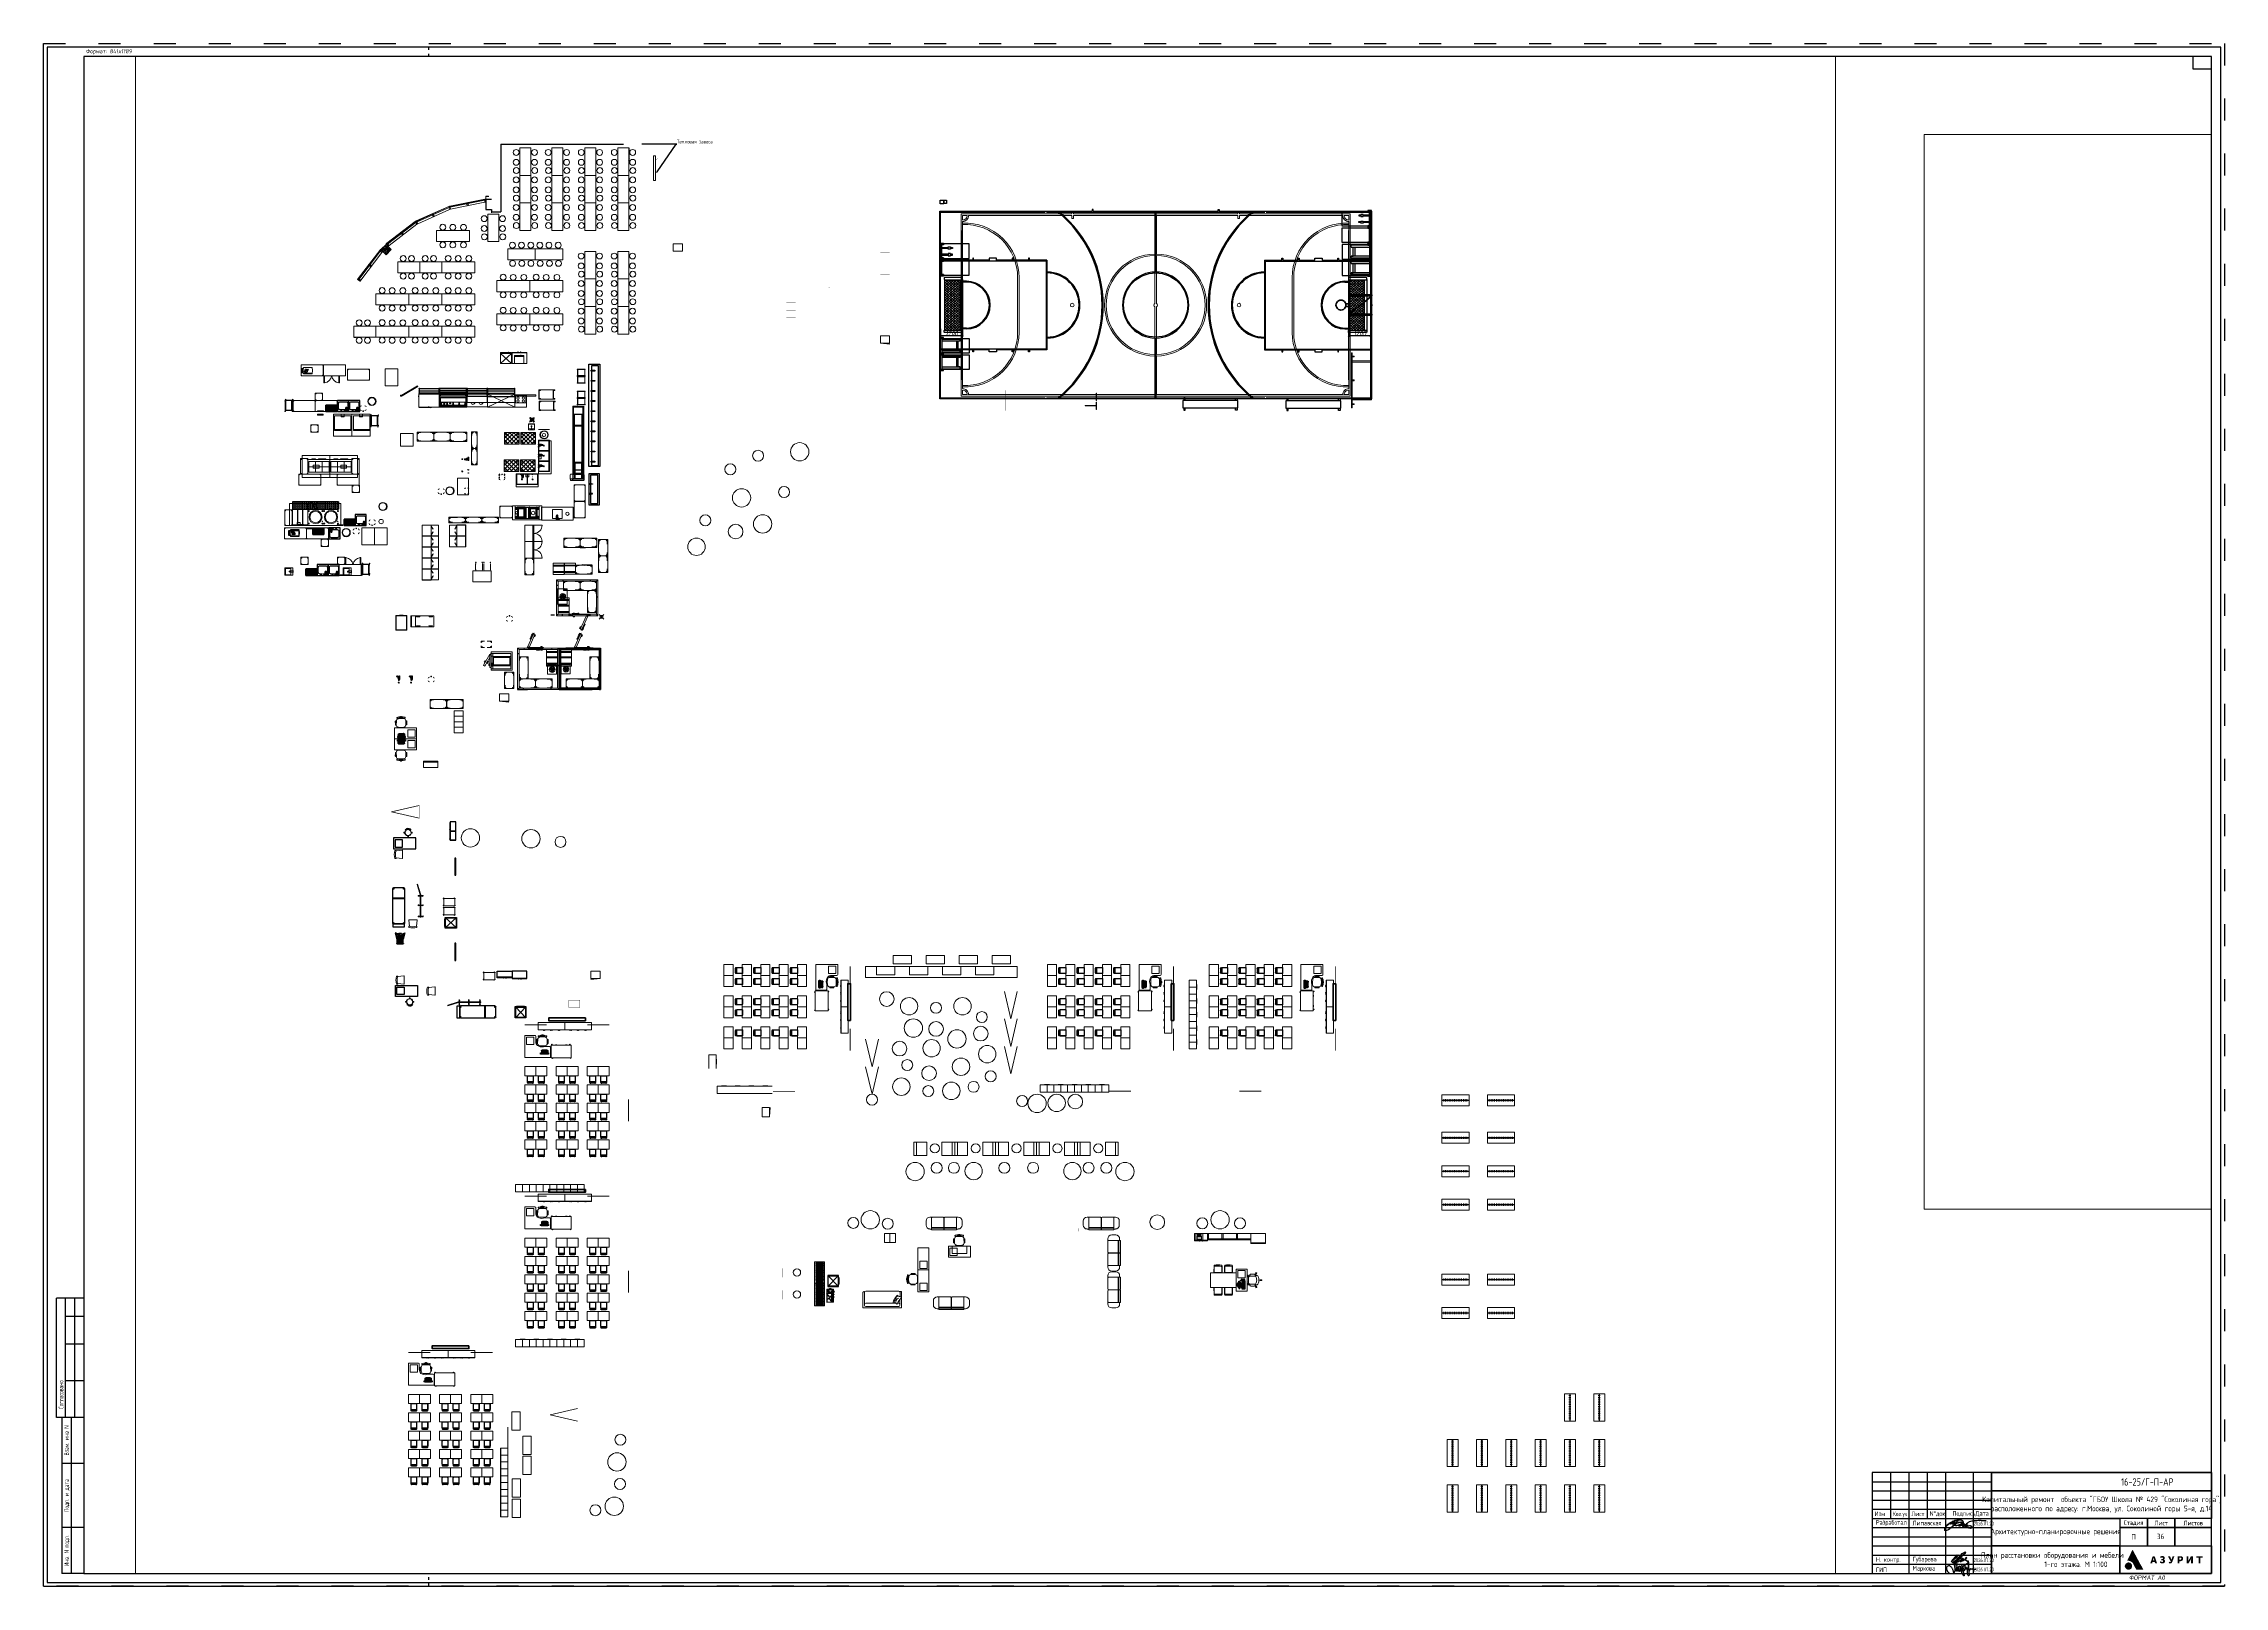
# Paper-space layout '36.1эт' of a CAD drawing. Header units: millimetres. Extents: x -358 to 831, y -33 to 808.
# The model-space entities are those that its viewports show. They can reach past a viewport. Long polylines and large blocks are cut down to what shows.
import ezdxf
from ezdxf import colors
from ezdxf.entities.mleader import LeaderData, LeaderLine
from ezdxf.enums import TextEntityAlignment as Align
from ezdxf.math import Vec2, Vec3

# ---------------------------------------------------------------- set-up
doc = ezdxf.new("R2010")
doc.units = ezdxf.units.MM
for name, pattern in [('ACAD_ISO03W100', [30, 12, -18]), ('ADSK_Сверху', [450, 300, -150]), ('HIDDEN', [6, 4, -2]), ('HIDDEN2', [4.7625, 3.175, -1.5875]), ('Штрих', [6.35, 3.175, -3.175])]:
    doc.linetypes.add(name, pattern=pattern)
for name, color, linetype in [('_RAMKA', 7, 'Continuous'), ('АР_новое окно', 160, 'Continuous'), ('ТХ', 7, 'Continuous'), ('ТХ ОБОРУДОВАНИЕ', 250, 'Continuous'), ('ТХ_ВК_оборуд.ТХ', 250, 'Continuous'), ('ТХ_ВК_трапы', 5, 'Continuous'), ('ТХ_мебель_мед', 210, 'Continuous'), ('ТХ_обор_бытовое', 14, 'Continuous'), ('ТХ_обор_мед', 212, 'Continuous'), ('ТХ_обор_спорт', 5, 'Continuous'), ('ТХ_разметка баскетбол', 7, 'Continuous'), ('ТХ_сантехника', 132, 'Continuous')]:
    doc.layers.add(name, color=color, linetype=linetype)
for name, color, linetype, lineweight in [('_STAMP', 250, 'Continuous', 30), ('_TEXT', 189, 'Continuous', 30), ('АР_Колонны', 5, 'Continuous', 30), ('АР_Колонны Штрих', 250, 'Continuous', 5), ('АР_Навесной фасад', 5, 'Continuous', 5), ('АР_Перегородки витражные', 152, 'Continuous', 13), ('АР_Перегородки газоблок', 165, 'Continuous', 30), ('АР_Подоконники', 163, 'Continuous', 9), ('АР_Сущ Несущая стена', 202, 'Continuous', 30), ('Подписи', 5, 'Continuous', 25), ('ТХ_мебель передв', 250, 'Continuous', 13), ('ТХ_мебель_стац', 250, 'Continuous', 13), ('ТХ_обор_комп принт', 30, 'Continuous', 13), ('ТХ_ОСНОВНОЙ', 103, 'Continuous', 25), ('ТХ_пищеблок', 30, 'Continuous', 20), ('ТХ_разметка минифутбол', 7, 'Continuous', 9)]:
    doc.layers.add(name, color=color, linetype=linetype, lineweight=lineweight)
doc.layers.add('ТХ_корр_25.03.26', color=1, linetype='Continuous', lineweight=30, plot=False)
doc.layers.add('ТХ_привязка ТХ', color=7, linetype='Continuous', true_color=0x163d5c)
doc.styles.add('Arial 200', font='arial.ttf', dxfattribs={"height": 500})
doc.styles.add('Arial Narrow_6', font='ARIALN.TTF', dxfattribs={"width": 0.85, "height": 200})
doc.styles.add('ISOCPEUR', font='isocpeur.ttf', dxfattribs={"width": 0.7})
doc.styles.add('ISOCPEUR_I_2', font='isocpeui.ttf', dxfattribs={"width": 0.9})
doc.styles.add('SIMPLEX', font='simplex.shx', dxfattribs={"width": 0.85, "oblique": 7})
doc.styles.add('Архитект', font='isocpeur.ttf', dxfattribs={"width": 0.8, "oblique": 8})
doc.styles.add('Архитектурный', font='isocpeur.ttf', dxfattribs={"oblique": 8})
doc.styles.add('Архитектурный размер', font='isocpeur.ttf', dxfattribs={"width": 0.8, "oblique": 8})
doc.dimstyles.new('BY  ARTEM 250', dxfattribs={"dimtxt": 250, "dimasz": 75, "dimexe": 50, "dimexo": 0, "dimgap": 25, "dimtad": 1, "dimdec": 0, "dimrnd": 50, "dimzin": 12, "dimdsep": 46, "dimtxsty": 'ISOCPEUR_I_2', "dimblk": 'OBLIQUE', "dimcen": 50, "dimclrd": 256, "dimclre": 256, "dimclrt": 256, "dimazin": 2, "dimtfac": 1, "dimtdec": 0, "dimtix": 1, "dimtmove": 0, "dimatfit": 0, "dimldrblk": 'OBLIQUE', "dimfxl": 1, "dimlwd": -1, "dimlwe": -1, "dimarcsym": 0})
pattern_1 = [(335.76716334, (-69115.3163, 318510.941), (0.651582564, 1.447617495), []), (65.76716334, (-69115.3163, 318510.941), (-1.447617495, 0.651582564), [])]

# ---------------------------------------------------------------- blocks, each defined once
blk = doc.blocks.new('Логотип Азурит')
at = {"layer": '_STAMP', "linetype": 'Continuous', "true_color": 0x2a3756}
h = blk.add_hatch(color=159, dxfattribs=at)
h.dxf.hatch_style = 1
h.paths.add_polyline_path([(-39.4, 8.5), (-40, 9.6), (-40.6, 10.7), (-41.1, 11.7), (-41.6, 12.6), (-41.8, 12.9), (-41.9, 13), (-41.9, 12.9), (-42, 12.8), (-42.4, 12), (-42.8, 11.2), (-43.1, 10.5), (-43.5, 9.7), (-44.2, 8.3), (-44.5, 7.6), (-44.7, 7.1), (-44.8, 6.9), (-44.7, 6.9), (-44.5, 7), (-44.3, 7), (-44.1, 7), (-43.9, 7), (-43.7, 6.9), (-43.6, 6.9), (-43.4, 6.9), (-43.2, 6.8), (-43.1, 6.7), (-42.9, 6.7), (-42.7, 6.6), (-42.6, 6.5), (-42.4, 6.4), (-42.3, 6.3), (-42.2, 6.2), (-42, 6), (-41.9, 5.9), (-41.8, 5.8), (-41.7, 5.7), (-41.6, 5.5), (-41.3, 4.9), (-41, 4.4), (-40.6, 3.6), (-40, 2.6), (-39.8, 2.1), (-37.9, 2.1), (-36.5, 2.1), (-35.9, 2.1), (-36.5, 3.1), (-36.8, 3.8), (-37.2, 4.4), (-37.7, 5.3), (-38.2, 6.3), (-38.5, 6.9), (-38.9, 7.5)])
at = {"layer": '_STAMP', "linetype": 'Continuous', "true_color": 0x1447b7}
h = blk.add_hatch(color=162, dxfattribs=at)
h.dxf.hatch_style = 1
h.paths.add_polyline_path([(-42.1, 4.2), (-42.1, 4.4), (-42.1, 4.6), (-42.2, 4.8), (-42.3, 4.9), (-42.4, 5.1), (-42.5, 5.3), (-42.6, 5.4), (-42.7, 5.5), (-42.8, 5.6), (-42.9, 5.7), (-43.1, 5.9), (-43.4, 6), (-43.6, 6), (-43.9, 6.1), (-44.2, 6.1), (-44.4, 6.1), (-44.5, 6), (-44.7, 6), (-44.9, 5.9), (-45, 5.8), (-45.2, 5.7), (-45.4, 5.6), (-45.5, 5.5), (-45.6, 5.3), (-45.7, 5.2), (-45.8, 5), (-45.9, 4.9), (-46, 4.7), (-46, 4.5), (-46.1, 4.3), (-46.1, 4.1), (-46.1, 3.9), (-46, 3.7), (-46, 3.5), (-45.9, 3.4), (-45.9, 3.2), (-45.8, 3.1), (-45.7, 3), (-45.6, 2.9), (-45.5, 2.8), (-45.4, 2.7), (-45.3, 2.6), (-45.2, 2.5), (-45.1, 2.4), (-45, 2.3), (-44.8, 2.3), (-44.7, 2.2), (-44.6, 2.2), (-44.4, 2.2), (-44.3, 2.1), (-44.1, 2.1), (-43.8, 2.1), (-43.6, 2.2), (-43.3, 2.3), (-43.1, 2.4), (-42.9, 2.5), (-42.7, 2.7), (-42.6, 2.8), (-42.4, 3), (-42.3, 3.1), (-42.3, 3.3), (-42.2, 3.5), (-42.1, 3.7), (-42.1, 3.8), (-42.1, 4)])
at = {"layer": '_STAMP', "linetype": 'Continuous', "true_color": 0x2a3756}
h = blk.add_hatch(color=159, dxfattribs=at)
h.dxf.hatch_style = 1
h.paths.add_polyline_path([(-29.3, 7.9), (-29.6, 8.8), (-29.9, 9.5), (-30.4, 9.5), (-30.9, 9.5), (-30.9, 9.4), (-31.3, 8.4), (-31.6, 7.3), (-32, 6.3), (-32.2, 5.6), (-32.1, 5.6), (-31.7, 5.6), (-31.2, 5.6), (-31.1, 6), (-31, 6.4), (-30.4, 6.4), (-29.8, 6.4), (-29.6, 6), (-29.5, 5.6), (-29, 5.6), (-28.5, 5.6), (-28.6, 5.8), (-28.9, 6.8)])
h.paths.add_polyline_path([(-30.8, 7.2), (-30.7, 7.3), (-30.6, 7.9), (-30.4, 8.4), (-30.4, 8.6), (-30.4, 8.7), (-30.4, 8.6), (-30.3, 8.4), (-30.2, 8.1), (-30.1, 7.7), (-30, 7.3), (-30, 7.2), (-30.4, 7.2)], flags=16)
h = blk.add_hatch(color=159, dxfattribs=at)
h.dxf.hatch_style = 1
h.paths.add_polyline_path([(-24.4, 7.3), (-24.5, 7.4), (-24.6, 7.5), (-24.7, 7.6), (-24.8, 7.6), (-24.7, 7.7), (-24.6, 7.8), (-24.5, 7.9), (-24.5, 8), (-24.4, 8.1), (-24.3, 8.2), (-24.3, 8.3), (-24.3, 8.3), (-24.3, 8.5), (-24.3, 8.7), (-24.3, 8.7), (-24.3, 8.8), (-24.4, 9), (-24.5, 9.1), (-24.6, 9.3), (-24.8, 9.4), (-24.9, 9.5), (-25.1, 9.5), (-25.3, 9.6), (-25.6, 9.6), (-25.7, 9.6), (-25.9, 9.6), (-26.1, 9.6), (-26.2, 9.5), (-26.4, 9.5), (-26.5, 9.4), (-26.7, 9.3), (-26.8, 9.2), (-26.9, 9.2), (-26.8, 9), (-26.6, 8.7), (-26.5, 8.5), (-26.5, 8.5), (-26.5, 8.5), (-26.3, 8.6), (-26.2, 8.7), (-26.1, 8.7), (-25.9, 8.8), (-25.8, 8.8), (-25.7, 8.8), (-25.6, 8.8), (-25.5, 8.8), (-25.5, 8.7), (-25.4, 8.7), (-25.3, 8.6), (-25.3, 8.6), (-25.3, 8.5), (-25.3, 8.4), (-25.3, 8.3), (-25.3, 8.2), (-25.4, 8.1), (-25.4, 8.1), (-25.4, 8.1), (-25.5, 8), (-25.6, 8), (-25.8, 8), (-26.1, 8), (-26.1, 7.6), (-26.1, 7.2), (-25.8, 7.2), (-25.5, 7.2), (-25.5, 7.2), (-25.4, 7.2), (-25.3, 7.2), (-25.3, 7.1), (-25.2, 7.1), (-25.2, 7), (-25.2, 7), (-25.2, 6.9), (-25.2, 6.8), (-25.2, 6.7), (-25.2, 6.6), (-25.2, 6.6), (-25.3, 6.5), (-25.3, 6.5), (-25.4, 6.5), (-25.4, 6.4), (-25.5, 6.4), (-25.7, 6.4), (-25.8, 6.4), (-25.9, 6.4), (-26, 6.4), (-26.2, 6.5), (-26.3, 6.6), (-26.4, 6.7), (-26.5, 6.8), (-26.8, 6.5), (-26.9, 6.3), (-27, 6.2), (-27, 6.1), (-27, 6.1), (-26.9, 6.1), (-26.8, 6), (-26.6, 5.8), (-26.4, 5.7), (-26.2, 5.6), (-26, 5.6), (-25.8, 5.6), (-25.5, 5.6), (-25.3, 5.6), (-25.1, 5.6), (-25, 5.7), (-24.9, 5.7), (-24.7, 5.8), (-24.6, 5.9), (-24.5, 5.9), (-24.4, 6), (-24.4, 6.1), (-24.3, 6.2), (-24.3, 6.4), (-24.2, 6.5), (-24.2, 6.7), (-24.2, 6.8), (-24.2, 6.9), (-24.2, 7.1), (-24.3, 7.2), (-24.3, 7.3)])
h = blk.add_hatch(color=159, dxfattribs=at)
h.dxf.hatch_style = 1
h.paths.add_polyline_path([(-19.6, 8), (-19.4, 8.7), (-19.1, 9.2), (-19, 9.5), (-19.2, 9.5), (-19.5, 9.5), (-20, 9.5), (-20, 9.4), (-20.3, 8.7), (-20.6, 7.8), (-20.6, 7.7), (-20.7, 7.6), (-20.7, 7.6), (-20.7, 7.7), (-20.8, 8), (-21, 8.4), (-21.3, 9.1), (-21.5, 9.5), (-22.1, 9.5), (-22.6, 9.5), (-22.4, 9.2), (-21.9, 8.2), (-21.3, 7.1), (-21.1, 6.6), (-21.1, 6.6), (-21.1, 6.5), (-21.1, 6.5), (-21.2, 6.4), (-21.3, 6.4), (-21.4, 6.4), (-21.5, 6.4), (-21.5, 6.4), (-21.6, 6.4), (-21.7, 6.5), (-21.8, 6.5), (-21.9, 6.5), (-21.9, 6.4), (-22.1, 6), (-22.2, 5.9), (-22.2, 5.8), (-22.1, 5.8), (-21.9, 5.7), (-21.8, 5.6), (-21.7, 5.6), (-21.5, 5.6), (-21.3, 5.6), (-21.1, 5.6), (-21, 5.6), (-20.9, 5.7), (-20.8, 5.7), (-20.7, 5.8), (-20.6, 5.8), (-20.6, 5.9), (-20.5, 6), (-20.3, 6.2), (-20.3, 6.4), (-20.2, 6.5), (-19.9, 7.3)])
h = blk.add_hatch(color=159, dxfattribs=at)
h.dxf.hatch_style = 1
h.paths.add_polyline_path([(-14.5, 7.5), (-14.4, 7.6), (-14.4, 7.7), (-14.3, 8), (-14.3, 8.2), (-14.3, 8.4), (-14.4, 8.6), (-14.4, 8.8), (-14.5, 8.9), (-14.6, 9), (-14.6, 9.1), (-14.7, 9.2), (-14.8, 9.3), (-14.9, 9.4), (-15.1, 9.4), (-15.2, 9.5), (-15.3, 9.5), (-15.5, 9.5), (-16.3, 9.5), (-17.2, 9.5), (-17.2, 7.6), (-17.2, 5.6), (-16.7, 5.6), (-16.3, 5.6), (-16.3, 6.2), (-16.3, 6.8), (-15.9, 6.8), (-15.6, 6.8), (-15.4, 6.9), (-15.2, 6.9), (-15, 7), (-14.8, 7.1), (-14.7, 7.2), (-14.6, 7.4)])
h.paths.add_polyline_path([(-15.6, 7.7), (-15.7, 7.7), (-16, 7.7), (-16.3, 7.7), (-16.3, 8.2), (-16.3, 8.7), (-15.9, 8.7), (-15.6, 8.7), (-15.6, 8.7), (-15.5, 8.7), (-15.4, 8.6), (-15.4, 8.5), (-15.3, 8.4), (-15.3, 8.4), (-15.3, 8.2), (-15.3, 8.1), (-15.3, 8), (-15.3, 7.9), (-15.4, 7.9), (-15.4, 7.8), (-15.4, 7.8), (-15.5, 7.7)], flags=16)
h = blk.add_hatch(color=159, dxfattribs=at)
h.dxf.hatch_style = 1
h.paths.add_polyline_path([(-10.1, 7.8), (-10, 8), (-9.9, 8.1), (-9.9, 7.9), (-10, 7.5), (-10, 6.7), (-10, 5.6), (-9.5, 5.6), (-9, 5.6), (-9, 7.6), (-9, 9.5), (-9.5, 9.5), (-10, 9.5), (-10.4, 8.9), (-10.8, 8.1), (-11, 7.8), (-11.3, 7.3), (-11.4, 7.1), (-11.4, 7), (-11.4, 7.3), (-11.4, 7.8), (-11.4, 8.6), (-11.4, 9.5), (-11.9, 9.5), (-12.3, 9.5), (-12.3, 7.6), (-12.3, 5.6), (-11.9, 5.6), (-11.4, 5.6), (-11.2, 5.9), (-10.6, 6.9), (-10.3, 7.4)])
h = blk.add_hatch(color=159, dxfattribs=at)
h.dxf.hatch_style = 1
h.paths.add_polyline_path([(-3.7, 9.1), (-3.7, 9.5), (-5.4, 9.5), (-7.1, 9.5), (-7.1, 9.1), (-7.1, 8.7), (-6.5, 8.7), (-5.9, 8.7), (-5.9, 7.2), (-5.9, 5.6), (-5.4, 5.6), (-5, 5.6), (-5, 7.2), (-5, 8.7), (-4.3, 8.7), (-3.7, 8.7)])
blk = doc.blocks.new('подпись Липавская')
at = {"color": 162, "lineweight": 18, "true_color": 0x0034d1}
for points, knots in [([(2.4, -0.6), (1.9, -1.1), (1.5, -1.5), (0.6, -2.3), (0.2, -2.6), (-0.4, -3.1), (-0.8, -3.3), (-1.5, -3.6), (-1.9, -3.7), (-2.4, -3.8), (-2.6, -3.8), (-2.9, -3.6), (-3, -3.5), (-3.1, -3.2), (-3, -3.1), (-3, -2.6), (-2.9, -2.3), (-2.6, -1.9), (-2.5, -1.7), (-2, -1), (-1.6, -0.6), (-0.8, 0.1), (-0.4, 0.4), (0.6, 0.9), (1, 1.2), (1.6, 1.4), (1.6, 1.4), (1.7, 1.5)], [1.927995, 1.927995, 1.927995, 1.927995, 2.162861, 2.162861, 2.342684, 2.342684, 2.481252, 2.481252, 2.589465, 2.589465, 2.644352, 2.644352, 2.684993, 2.684993, 2.725633, 2.725633, 2.816518, 2.816518, 2.907403, 2.907403, 3.101021, 3.101021, 3.294638, 3.294638, 3.488255, 3.488255, 3.514244, 3.514244, 3.514244, 3.514244]), ([(1.5, 0.1), (1.6, 0.1), (1.8, 0.1), (2, 0.2), (2.1, 0.3), (2.5, 0.4), (2.7, 0.6), (3, 0.7)], [0.9055552, 0.9055552, 0.9055552, 0.9055552, 0.9629326, 0.9629326, 1.02031, 1.02031, 1.1239395, 1.1239395, 1.1239395, 1.1239395]), ([(6.8, 0.3), (6.6, 0.1), (6.3, 0), (5.8, -0.3), (5.5, -0.5), (5, -0.7), (4.7, -0.8), (4.2, -1), (4, -1), (3.6, -1.1), (3.4, -1.1), (3, -1.1), (2.8, -1.1), (2.6, -1), (2.5, -1), (2.4, -0.8), (2.3, -0.7), (2.4, -0.6)], [4.3062538, 4.3062538, 4.3062538, 4.3062538, 4.4138757, 4.4138757, 4.5214976, 4.5214976, 4.6291196, 4.6291196, 4.7090277, 4.7090277, 4.7729116, 4.7729116, 4.8231548, 4.8231548, 4.8495834, 4.8495834, 4.87234, 4.87234, 4.87234, 4.87234]), ([(2.8, -0.2), (3.1, 0.1), (3.6, 0.3), (4.3, 0.6), (4.6, 0.7), (5.2, 0.9), (5.6, 0.9), (6.2, 1), (6.5, 1), (6.8, 1)], [4.9347748, 4.9347748, 4.9347748, 4.9347748, 5.0568055, 5.0568055, 5.1788362, 5.1788362, 5.3146558, 5.3146558, 5.3908243, 5.3908243, 5.3908243, 5.3908243]), ([(5.1, 2.3), (5.5, 2.3), (5.9, 2.2), (6.5, 2), (6.7, 2), (7.1, 1.6), (7.3, 1.3), (7.3, 1), (7.2, 0.9), (7.2, 0.8)], [3.9400756, 3.9400756, 3.9400756, 3.9400756, 4.077799, 4.077799, 4.1515227, 4.1515227, 4.2252463, 4.2252463, 4.2499379, 4.2499379, 4.2499379, 4.2499379]), ([(7.2, 0.8), (7.3, 0.7), (7.3, 0.5), (7.3, 0.3), (7.3, 0.2), (7.3, 0), (7.2, 0), (7.2, 0)], [5.43291642, 5.43291642, 5.43291642, 5.43291642, 5.46279586, 5.46279586, 5.4926753, 5.4926753, 5.50331351, 5.50331351, 5.50331351, 5.50331351]), ([(7.2, 0), (7.4, 0), (7.5, 0), (7.8, 0), (8, 0), (8.2, -0.2), (8.3, -0.3), (8.3, -0.4)], [6.0978529, 6.0978529, 6.0978529, 6.0978529, 6.1425729, 6.1425729, 6.1872929, 6.1872929, 6.2036694, 6.2036694, 6.2036694, 6.2036694]), ([(8.7, -0.5), (8.8, -0.1), (9.2, 0.3), (9.8, 0.8), (10.2, 1.1), (11, 1.4), (11.4, 1.5), (12.7, 1.7), (13.6, 1.8), (15, 1.9), (15.7, 1.9), (16.8, 1.9), (17.2, 1.9), (18, 1.8), (18.5, 1.8), (19.2, 1.7), (19.4, 1.7), (19.7, 1.7)], [7.769656, 7.769656, 7.769656, 7.769656, 7.921996, 7.921996, 8.074335, 8.074335, 8.226675, 8.226675, 8.542229, 8.542229, 8.775159, 8.775159, 8.93404, 8.93404, 9.09292, 9.09292, 9.186254, 9.186254, 9.186254, 9.186254]), ([(6.6, -0.7), (6.5, -0.8), (6.4, -0.9), (6, -1.1), (5.7, -1.3), (5.4, -1.4), (5.3, -1.4), (5.2, -1.4), (5.1, -1.4), (5, -1.4), (5, -1.4), (4.9, -1.4), (4.8, -1.3), (4.8, -1.1), (4.8, -1.1), (4.9, -1), (4.9, -1), (4.9, -0.9), (5, -0.9), (5.1, -0.8), (5.3, -0.7), (5.5, -0.6), (5.6, -0.5), (5.9, -0.4), (6, -0.3), (6.3, -0.3), (6.3, -0.3), (6.4, -0.2)], [5.5967371, 5.5967371, 5.5967371, 5.5967371, 5.6654435, 5.6654435, 5.7341498, 5.7341498, 5.7599769, 5.7599769, 5.7754743, 5.7754743, 5.7848694, 5.7848694, 5.7920528, 5.7920528, 5.7992363, 5.7992363, 5.8064198, 5.8064198, 5.8255794, 5.8255794, 5.8652806, 5.8652806, 5.9049817, 5.9049817, 5.9720452, 5.9720452, 5.9983972, 5.9983972, 5.9983972, 5.9983972]), ([(7.7, -1.2), (7.7, -1.3), (7.6, -1.3), (7.4, -1.4), (7.3, -1.5), (7.1, -1.5), (7, -1.5), (6.9, -1.4), (6.9, -1.4), (6.8, -1.3), (6.8, -1.2), (6.8, -1.1), (6.8, -1), (6.9, -0.9), (6.9, -0.9), (7, -0.8), (7.1, -0.7), (7.4, -0.6), (7.6, -0.5), (7.7, -0.5)], [6.3030834, 6.3030834, 6.3030834, 6.3030834, 6.3311025, 6.3311025, 6.3581066, 6.3581066, 6.3684891, 6.3684891, 6.3749758, 6.3749758, 6.3814625, 6.3814625, 6.3879491, 6.3879491, 6.4022384, 6.4022384, 6.4305971, 6.4305971, 6.4944159, 6.4944159, 6.4944159, 6.4944159]), ([(8.6, -1.2), (8.5, -1.3), (8.4, -1.3), (8.3, -1.4), (8.2, -1.4), (8.1, -1.5), (8, -1.5), (7.9, -1.4), (7.8, -1.4), (7.7, -1.3), (7.7, -1.3), (7.7, -1.2)], [6.63437936, 6.63437936, 6.63437936, 6.63437936, 6.65591892, 6.65591892, 6.6718971, 6.6718971, 6.68234273, 6.68234273, 6.6889962, 6.6889962, 6.69151939, 6.69151939, 6.69151939, 6.69151939]), ([(9.7, -1.1), (9.9, -1.1), (10.3, -1), (11, -1), (11.3, -1), (11.8, -1.2), (11.9, -1.4), (12.1, -1.8), (12, -2.1), (11.8, -2.3), (11.7, -2.4), (11.3, -2.5), (11.2, -2.5), (10.6, -2.5), (10.3, -2.5), (9.7, -2.3), (9.5, -2.2), (9.1, -2), (8.9, -1.9), (8.6, -1.5), (8.6, -1.4), (8.6, -1.2)], [7.0162906, 7.0162906, 7.0162906, 7.0162906, 7.0993883, 7.0993883, 7.1824861, 7.1824861, 7.2545595, 7.2545595, 7.301037, 7.301037, 7.3475144, 7.3475144, 7.3939919, 7.3939919, 7.486045, 7.486045, 7.578098, 7.578098, 7.6546435, 7.6546435, 7.6967383, 7.6967383, 7.6967383, 7.6967383]), ([(9.2, -0.6), (9.2, -0.6), (9.3, -0.6), (9.5, -0.5), (9.5, -0.5), (9.6, -0.5), (9.7, -0.6), (9.8, -0.8), (9.8, -0.8), (9.8, -0.9), (9.8, -1), (9.8, -1), (9.7, -1.1), (9.7, -1.1)], [6.85701628, 6.85701628, 6.85701628, 6.85701628, 6.88166544, 6.88166544, 6.8944683, 6.8944683, 6.90289754, 6.90289754, 6.91132677, 6.91132677, 6.91975601, 6.91975601, 6.93200035, 6.93200035, 6.93200035, 6.93200035])]:
    blk.add_open_spline(points, degree=3, knots=knots, dxfattribs=at)
blk.add_spline([(0, 0), (0, -0.1), (0.3, -0.2), (0.8, 0), (1.4, 0.3), (1.9, 0.6), (2.3, 0.9), (2.7, 1.2), (2.9, 1.5), (3, 1.7), (3, 1.9), (2.7, 1.9), (2.4, 1.7), (1.8, 1.3), (1.5, 1), (1.2, 0.5), (1.1, 0.1), (1.2, -0.1), (1.6, -0.2), (2.1, 0), (2.5, 0.2), (2.9, 0.4), (3.5, 0.7), (4.1, 1.2), (4.6, 1.8), (4.8, 2.1), (4.9, 2.3), (4.5, 2.1), (4.1, 1.7), (3.7, 1.3), (3.1, 0.5), (2.4, -0.2), (1.7, -1), (0.7, -1.8), (-0.1, -2.5), (-1.4, -3.3), (-2.7, -3.4), (-2.7, -2.6), (-2.3, -1.8), (-1.6, -1), (-0.5, -0.1), (1, 0.8), (2, 1.3), (3.5, 1.8), (4.9, 2), (5.9, 2), (6.5, 1.8), (6.9, 1.5), (7, 1.1), (6.6, 0.4), (5.7, -0.1), (4.4, -0.6), (3.4, -0.9), (2.6, -0.8), (3.8, 0.1), (4.9, 0.5), (6.3, 0.7), (7.1, 0.5), (7, 0.1), (6.8, -0.2), (6.4, -0.5), (5.9, -0.9), (5, -1.2), (5.4, -0.9), (5.6, -0.8), (5.9, -0.6), (6.2, -0.5), (6.9, -0.3), (7.6, -0.2), (8, -0.4), (8.1, -0.4), (8, -0.6), (7.7, -1), (7.3, -1.2), (7, -1.2), (7.2, -1), (7.4, -0.9), (7.8, -0.7), (8.1, -0.6), (8.4, -0.6), (8.5, -0.7), (8.4, -1.1), (8.2, -1.2), (8, -1.2), (8, -1), (8.2, -0.9), (8.7, -0.9), (9, -0.9), (9.6, -0.8), (9.4, -1.1), (10.8, -1.2), (11.7, -1.6), (11.8, -1.9), (10.3, -2.2), (9.5, -1.9), (8.9, -1.5), (8.8, -0.7), (9.2, -0.1), (9.8, 0.5), (10.7, 1), (12.2, 1.4), (13.8, 1.6), (15.5, 1.7), (16.6, 1.7), (17.2, 1.6), (18.3, 1.6), (19.6, 1.4)], degree=3, dxfattribs=at)
for points in [[(0.2, 0.1), (0.5, 0.1), (0.6, 0.2), (0.9, 0.3)], [(1.6, 0.7), (1.9, 0.9), (2.1, 1), (2.3, 1.2)], [(2, 1.1), (1.8, 0.9), (1.7, 0.8), (1.6, 0.7)], [(3.3, 0.4), (3.1, 0.2), (3, 0), (2.8, -0.2)], [(3.2, 2), (3.6, 2), (3.9, 2.1), (4.2, 2.2)], [(8.3, -0.4), (8.4, -0.4), (8.6, -0.4), (8.7, -0.5)]]:
    blk.add_open_spline(points, degree=3, dxfattribs=at)
blk = doc.blocks.new('A$C87e5faed')
at = {"color": 172, "true_color": 0x1616e3}
for p, q in [((4.5, 4), (1.3, 0.4)), ((1.3, 0.4), (4.4, 3.1)), ((1.3, 0.4), (4.4, 3)), ((4.5, 3.9), (1.4, 0.4)), ((2.7, -0.6), (4.6, 1.4)), ((2.8, -0.6), (4.6, 1.3)), ((3.9, 0), (3.2, -0.6)), ((3.9, 0), (4, 0.1)), ((4, 0.1), (4.6, 0.7)), ((4.1, 0.2), (4.6, 0.6)), ((4.5, 3.2), (4.7, 3.4)), ((4.5, 3.1), (4.7, 3.3)), ((4.6, 1.4), (5.1, 1.9)), ((4.6, 1.4), (4.9, 1.8)), ((4.6, 0.5), (4.6, 0.3)), ((4.6, 0.3), (4.8, 0.2)), ((4.7, 0.7), (7.2, 2.9)), ((4.9, 1.3), (4.7, 0.9)), ((4.7, 0.7), (4.7, 0.6)), ((4.7, 0.6), (4.7, 0.3)), ((4.7, 0.3), (4.8, 0.3)), ((4.8, 0.8), (7.2, 3)), ((5, 1.3), (4.8, 0.8)), ((4.8, 0.3), (5.3, 0.4)), ((4.8, 0.2), (5.3, 0.4)), ((4.8, 0.2), (5.3, 0.4)), ((7.2, 3), (5, 1.3)), ((7.1, 3), (5, 1.3)), ((5.1, 2), (7.4, 4.8)), ((5.2, 2.1), (7.4, 4.8)), ((5.3, 0.4), (7.5, 2)), ((5.3, 0.4), (6.5, 1.2)), ((6.7, 1.4), (6.2, 0.8)), ((6.5, 1.2), (6.2, 0.8)), ((6.7, 1.4), (7.6, 2)), ((6.7, 0.6), (7.1, 0.9)), ((7.5, 2), (6.8, 1.5)), ((6.8, 0.5), (7.2, 1)), ((6.9, 1.5), (6.9, 1.5)), ((7.8, 1.8), (7.1, 0.9)), ((7.2, 1), (8, 1.7)), ((7.9, 1.7), (7.2, 1)), ((7.2, 1), (7.3, 0.8)), ((7.3, 1), (8, 1.6)), ((7.4, 0.9), (7.3, 1)), ((7.3, 0.8), (7.5, 0.8)), ((7.4, 4.8), (8.7, 5.6)), ((7.4, 4.8), (8.7, 5.6)), ((7.4, 0.9), (7.5, 0.9)), ((7.5, 2), (7.6, 2)), ((7.5, 0.8), (7.8, 0.9)), ((7.5, 0.9), (7.8, 0.9)), ((7.8, 0.9), (9, 1.7)), ((7.8, 0.9), (9.1, 1.6)), ((9.2, 1.5), (10.5, 0.4)), ((9.2, 1.4), (10.5, 0.4)), ((9.7, 2.6), (9.6, 2.6)), ((9.7, 2.5), (9.6, 2.5)), ((9.8, 2.5), (9.7, 2.6)), ((9.7, 2.5), (9.7, 2.5)), ((3, -0.7), (2.7, -0.6)), ((3, -0.7), (2.8, -0.6)), ((3.2, -0.6), (3, -0.7)), ((3.3, -0.6), (3, -0.7)), ((3.9, 0), (3.3, -0.6)), ((10.2, -0.7), (7.3, -2.5)), ((10.2, -0.8), (7.3, -2.6))]:
    blk.add_line(p, q, dxfattribs=at)
for points in [[(3.9, 0), (3.1, -0.2), (2.4, -0.3), (2.1, -0.3), (2.1, -0.1), (2.4, 0.2), (4.5, 1.6)], [(4, 0.1), (3.1, -0.2), (2.4, -0.3), (2.2, -0.2), (2.2, -0.1), (2.5, 0.2), (4.5, 1.6), (4.6, 1.4)], [(4.6, 0.5), (4.2, 0.1), (4, 0.1)], [(4.6, 0.6), (4.6, 0.5), (4.2, 0.2), (4.1, 0.2)], [(4.5, 3.1), (4.4, 2.2), (4.6, 1.6)], [(4.4, 3), (4.4, 2.2), (4.5, 1.6)], [(4.6, 1.6), (5.1, 2)], [(4.6, 1.6), (4.9, 1.8)], [(4.6, 1.6), (4.6, 1.4)], [(4.6, 1.4), (4.7, 0.9)], [(4.6, 1.3), (4.7, 0.9), (4.6, 0.7)]]:
    blk.add_lwpolyline(points, dxfattribs=at)
for points in [[(4.7, 3.3), (5.1, 3.7, 0.664719), (5, 3.9, 0.116051), (4.6, 3.6, 0.12803), (4.5, 3.4), (4.4, 3.1)], [(4.7, 3.4), (5.1, 3.7, 0.620604), (5, 3.8, 0.116009), (4.7, 3.6, 0.126024), (4.5, 3.3), (4.5, 3.2)], [(5.1, 1.9), (5.4, 2.1), (9.2, 5.1, 0.828646), (8.7, 5.6)], [(5.2, 2.1), (5.4, 2.2), (9.1, 5.1, 0.817588), (8.7, 5.6)]]:
    blk.add_lwpolyline(points, format="xyb", dxfattribs=at)
for centre, radius, start, end in [((6.4, 0.7), 0.164, 144.8899, 225.505), ((6.4, 0.7), 0.222, 144.8899, 225.505), ((6.5, 0.9), 0.486, 237.4946, 304.5474), ((6.5, 0.9), 0.428, 237.4946, 304.5474), ((7.2, 2.9), 0.0636, 335.3486, 107.8343), ((7.9, 1.7), 0.131, 327.1495, 150.1539), ((7.9, 1.7), 0.0731, 327.1495, 150.1539), ((9.7, 1.9), 0.682, 96.4472, 194.9902), ((9.7, 1.9), 0.624, 96.4472, 193.5642), ((8.4, 3), 1.49, 299.157, 339.3007), ((8.4, 3), 1.44, 299.6881, 338.4776), ((9.7, 1.9), 0.624, 199.0634, 220.3111), ((9.7, 1.9), 0.682, 200.0512, 220.3111), ((9.9, -0.1), 0.707, 295.4048, 36.3986), ((9.9, -0.1), 0.765, 295.4048, 36.3986)]:
    blk.add_arc(centre, radius, start, end, dxfattribs=at)
blk = doc.blocks.new('Маркова')
at = {"layer": 'Подписи'}
for points in [[(44384.16, 26837.52), (44384.02, 26837.95), (44383.86, 26838.46), (44383.67, 26838.92), (44383.36, 26839.36), (44382.92, 26839.82), (44382.37, 26840.02), (44381.91, 26839.87), (44381.53, 26839.53), (44381.38, 26839.14), (44381.38, 26838.69), (44381.61, 26838.16), (44381.82, 26837.83), (44382.25, 26837.39), (44382.84, 26837.07), (44383.53, 26837.07), (44383.96, 26837.22), (44384.63, 26837.82), (44384.75, 26838.6), (44384.75, 26839.25), (44384.75, 26840.2), (44384.75, 26840.92)], [(44384.96, 26840.5), (44384.84, 26841), (44384.62, 26841.2), (44384.35, 26841.2), (44384.24, 26840.96), (44384.24, 26840.55), (44384.41, 26840.01), (44384.62, 26839.21), (44384.92, 26838.49), (44385.18, 26837.92), (44385.36, 26839.06), (44385.43, 26839.91), (44385.43, 26840.64), (44385.43, 26840.89), (44385.19, 26840.95), (44385.19, 26840.77), (44385.34, 26839.78), (44385.66, 26838.18), (44385.84, 26837.88), (44386.06, 26838.38), (44386.19, 26839.11), (44386.19, 26839.42), (44385.86, 26839.42), (44385.74, 26839.02), (44385.85, 26838.57), (44386.16, 26838.35), (44386.41, 26838.02), (44386.59, 26837.89), (44386.84, 26838.65), (44386.91, 26839.29), (44386.72, 26839.71), (44386.37, 26839.83), (44386.03, 26839.65), (44385.9, 26839.34), (44386.01, 26838.87), (44386.13, 26838.49), (44386.23, 26838.35), (44386.53, 26838.44), (44386.8, 26838.81), (44386.69, 26839.42), (44386.69, 26838.93), (44386.91, 26838.2), (44387.08, 26838.02), (44387.16, 26837.94), (44387.37, 26838.08), (44387.53, 26839.05), (44387.42, 26839.79), (44387.17, 26840.7), (44387.77, 26837.87), (44387.91, 26837.45), (44388.05, 26836.95), (44388.14, 26836.54), (44388.14, 26836.2), (44387.88, 26836.28), (44387.54, 26836.8), (44387.3, 26837.47), (44387.19, 26838.24), (44387.19, 26838.85), (44387.56, 26839.4), (44387.69, 26839.4), (44387.84, 26838.89), (44387.99, 26838.52), (44388.2, 26838.24), (44388.31, 26838.24), (44388.45, 26838.62), (44388.56, 26839.33), (44388.56, 26839.82), (44388.99, 26838.58), (44388.84, 26839.38), (44388.96, 26839.55), (44389.15, 26839.24), (44389.31, 26838.93), (44389.48, 26838.73), (44389.74, 26839.03), (44389.9, 26839.65), (44390, 26840.29), (44389.86, 26841.59), (44389.69, 26841.82), (44389.56, 26841.68), (44389.56, 26841.3), (44389.7, 26840.31), (44389.89, 26838.82), (44389.99, 26837.79), (44389.99, 26837.09), (44389.99, 26836.15), (44389.72, 26836.32), (44389.53, 26836.9), (44389.4, 26837.91), (44389.4, 26838.5), (44389.48, 26839.15), (44389.86, 26838.76), (44389.86, 26838.62), (44390.05, 26838.01), (44390.31, 26838.39), (44390.66, 26839.02), (44390.82, 26838.67), (44391.19, 26839.01), (44391.41, 26838.69), (44391.93, 26838.78), (44392.24, 26838.65), (44392.64, 26838.79)]]:
    blk.add_spline(points, degree=3, dxfattribs=at)
blk = doc.blocks.new('_Azurit_Stamp 1')
at = {"layer": '_STAMP', "lineweight": -2}
for p, q in [((-185, 50), (-120, 50)), ((-120, 55), (-120, 0)), ((-185, 45), (-120, 45)), ((-185, 40), (-120, 40)), ((-185, 25), (-120, 25)), ((-185, 20), (-120, 20)), ((-185, 15), (-120, 15)), ((-185, 10), (-120, 10)), ((-185, 5), (-120, 5))]:
    blk.add_line(p, q, dxfattribs=at)
at = {"layer": '_STAMP', "lineweight": 30}
for p, q in [((-175, 55), (-175, 30)), ((-165, 55), (-165, 0)), ((-155, 55), (-155, 30)), ((-145, 55), (-145, 0)), ((-130, 55), (-130, 0)), ((-185, 35), (-120, 35)), ((-185, 30), (-120, 30))]:
    blk.add_line(p, q, dxfattribs=at)
at = {"layer": '_STAMP', "lineweight": -2}
blk.add_lwpolyline([(-185, 0), (0, 0), (0, 55), (-185, 55)], close=True, dxfattribs=at)
at = {"layer": '_STAMP', "lineweight": 30}
for points in [[(-185, 0), (0, 0), (0, 55), (-185, 55)], [(-120, 55), (0, 55), (0, 45), (-120, 45)], [(-120, 45), (0, 45), (0, 30), (-120, 30)], [(-120, 30), (-50, 30), (-50, 15), (-120, 15)], [(-50, 25), (-35, 25), (-35, 30), (-50, 30)], [(-50, 15), (-35, 15), (-35, 25), (-50, 25)], [(-35, 25), (-20, 25), (-20, 30), (-35, 30)], [(-35, 15), (-20, 15), (-20, 25), (-35, 25)], [(-20, 25), (0, 25), (0, 30), (-20, 30)], [(-20, 15), (0, 15), (0, 25), (-20, 25)], [(-120, 15), (-50, 15), (-50, 0), (-120, 0)], [(-50, 15), (0, 15), (0, 0), (-50, 0)]]:
    blk.add_lwpolyline(points, close=True, dxfattribs=at)
at = {"color": 172, "true_color": 0x1616e3}
blk.add_blockref('подпись Липавская', (-142.6, 27.1), dxfattribs=at)
at = {"linetype": 'Continuous'}
blk.add_blockref('Логотип Азурит', (-1.2, -0.1), dxfattribs=at)
at = {"color": 172, "true_color": 0x1616e3, "xscale": 1.418317179910401, "yscale": 1.418317179910401, "zscale": 1.418317179910401}
blk.add_blockref('Маркова', (-63091.4, -38063.5), dxfattribs=at)
at = {"color": 241, "ltscale": 100, "true_color": 0xf7abae}
blk.add_blockref('A$C87e5faed', (-143.3, 6.1), dxfattribs=at)
at = {"layer": '_STAMP', "style": 'Архитектурный', "width": 0.75}
for p in [(-129.7, 26.2), (-129.7, 6.2), (-129.7, 1.2)]:
    blk.add_text('2026.07.20', height=2, dxfattribs=at).set_placement(p)
at = {"layer": '_STAMP', "color": 7, "lineweight": -2, "attachment_point": 4, "style": 'Архитектурный размер'}
for s, width, gutter_width, heights, insert, char_height in [('{\\Q0;\\C256;\\c0;16-25/Г-П-АР}', 69.159, 0, [9.61], (-49.3, 49.9), 4), ('{\\Q0;Изм}', 10, 12.5, [0], (-183.7, 32.5), 2.5), ('{\\Q0;Разработал}', 20, 12.5, [0], (-183, 27.5), 2.5), ('{\\Q0;\\W0.7;Кол.уч}', 10, 12.5, [0], (-173.7, 32.2), 2.5), ('{\\Q0;Лист}', 10, 12.5, [0], (-163.7, 32.5), 2.5), ('{\\Q0;Липавская}', 20, 12.5, [0], (-163, 27.5), 2.5), ('{\\Q0;N%%Dдок}', 10, 12.5, [0], (-153.7, 32.5), 2.5), ('{\\Q0;Подпись}', 10, 12.5, [0], (-141.2, 32.5), 2.5), ('{\\Q0;Дата}', 10, 12.5, [0], (-128.7, 32.5), 2.5), ('{\\Q0;Н. контр.}', 20, 12.5, [0], (-183, 7.3), 2.5), ('{\\Q0;ГИП}', 20, 12.5, [0], (-183, 2), 2.5), ('{\\Q0;Губарева}', 20, 12.5, [0], (-163, 7.5), 2.5), ('{\\Q0;Маркова}', 20, 12.5, [0], (-163, 2.5), 2.5)]:
    blk.add_mtext_dynamic_manual_height_columns(s, width=width, gutter_width=gutter_width, heights=heights, dxfattribs=dict(at, insert=insert, char_height=char_height))
at = {"layer": '_STAMP', "color": 7, "lineweight": -2, "char_height": 3, "attachment_point": 5, "style": 'Архитектурный размер'}
for s, insert, width in [('{\\Q0;Капитальный ремонт  объекта "ГБОУ Школа № 429 "Соколиная гора", расположенного по адресу: г.Москва, ул. Соколиной горы 5-я, д.14}', (-60, 37.5), 120), ('{\\Q0;Архитектурно-планировочные решения}', (-85, 22.5), 70)]:
    blk.add_mtext(s, dxfattribs=dict(at, insert=insert, width=width))
at = {"layer": '_STAMP', "lineweight": -2, "char_height": 2.5, "attachment_point": 5, "style": 'Архитектурный'}
for s, insert in [('{\\Q0;\\W0.8;Стадия}', (-42.5, 27.5)), ('{\\Q0;\\W0.8;Лист}', (-27.5, 27.5)), ('{\\Q0;\\W0.8;Листов}', (-10, 27.5))]:
    blk.add_mtext_dynamic_manual_height_columns(s, width=15, gutter_width=12.5, heights=[0], dxfattribs=dict(at, insert=insert))
at = {"layer": '_TEXT', "lineweight": -2, "insert": (-42.5, 20), "char_height": 3, "attachment_point": 5, "style": 'Архитект'}
blk.add_mtext_dynamic_manual_height_columns('{\\Q0;П}', width=13.353, gutter_width=12.5, heights=[9.08], dxfattribs=at)
blk = doc.blocks.new('_DOP_POLE')
at = {"layer": '_STAMP'}
for p, q in [((-15, 85), (-15, 150)), ((0, 150), (-15, 150)), ((-10, 85), (-10, 150)), ((-5, 85), (-5, 150)), ((0, 150), (0, 0)), ((0, 140), (-10, 140)), ((0, 125), (-10, 125)), ((0, 105), (-10, 105)), ((0, 85), (-15, 85)), ((-12, 85), (-12, 0)), ((-7, 85), (-7, 0)), ((0, 60), (-12, 60)), ((0, 25), (-12, 25)), ((0, 0), (-12, 0))]:
    blk.add_line(p, q, dxfattribs=at)
at = {"layer": '_TEXT', "style": 'ISOCPEUR', "width": 0.7}
for s, p in [('Согласовано', (-12.5, 97.5)), ('Взам. инв N', (-9.5, 72.5)), ('Подп. и дата', (-9.5, 42.5)), ('Инв. N подл.', (-9.5, 12.5))]:
    blk.add_text(s, height=2.5, rotation=90, dxfattribs=at).set_placement(p, align=Align.MIDDLE_CENTER)
blk = doc.blocks.new('*U412')
at = {"color": 0}
for p, q in [((1172, 827), (1172, 834)), ((1182, 827), (1172, 827))]:
    blk.add_line(p, q, dxfattribs=at)
at = {"layer": '_RAMKA', "color": 253, "linetype": 'ACAD_ISO03W100', "ltscale": 0.12}
for p, q in [((210, 834), (210, 841)), ((210, 0), (210, 7))]:
    blk.add_line(p, q, dxfattribs=at)
at = {"layer": '_RAMKA', "color": 0}
for points in [[(2, 2), (1187, 2), (1187, 839), (2, 839)], [(22, 7), (1182, 7), (1182, 834), (22, 834)]]:
    blk.add_lwpolyline(points, close=True, dxfattribs=at)
at = {"layer": 'Defpoints', "color": 255}
for q in [(0, 841), (1189, 0)]:
    blk.add_line((0, 0), q, dxfattribs=at)
at = {"layer": 'Defpoints', "color": 253, "linetype": 'ACAD_ISO03W100'}
blk.add_lwpolyline([(0, 841), (1189, 841), (1189, 0), (0, 0)], close=True, dxfattribs=at)
at = {"layer": '_RAMKA'}
blk.add_blockref('_DOP_POLE', (22, 7), dxfattribs=at)
at = {"layer": '_RAMKA', "color": 8, "insert": (23, 836.5), "char_height": 2.2, "attachment_point": 4, "style": 'SIMPLEX'}
blk.add_mtext_dynamic_manual_height_columns('Формат: 841x1189', width=59.756, gutter_width=12.5, heights=[0], dxfattribs=at)
at = {"layer": '_RAMKA', "color": 8, "style": 'SIMPLEX', "oblique": 7, "width": 0.85}
blk.add_attdef('ФОРМАТ_А', (1137, 3.5), '', height=2.5, dxfattribs=at)
blk = doc.blocks.new('стул №3-5')
at = {"linetype": 'ByBlock', "extrusion": (-6.19742e-05, 0.000470712, 1)}
for p, q in [((-15373, 16665, 197), (-15348, 16665, 197)), ((-15373, 16665, 197), (-15373, 16642, 197)), ((-15348, 16642, 197), (-15348, 16665, 197)), ((-15348, 16653, 197), (-15129, 16653, 197)), ((-15129, 16665, 197), (-15104, 16665, 197)), ((-15129, 16665, 197), (-15129, 16642, 197)), ((-15104, 16642, 197), (-15104, 16665, 197)), ((-15407, 16628, 197), (-15407, 16620, 197)), ((-15087, 16642, 197), (-15393, 16642, 197)), ((-15393, 16606, 197), (-15087, 16606, 197)), ((-15373, 16606, 197), (-15373, 16583, 197)), ((-15348, 16583, 197), (-15348, 16606, 197)), ((-15129, 16606, 197), (-15129, 16583, 197)), ((-15104, 16583, 197), (-15104, 16606, 197)), ((-15073, 16620, 197), (-15073, 16628, 197))]:
    blk.add_line(p, q, dxfattribs=at)
at = {"ltscale": 100, "extrusion": (-6.19742e-05, 0.000470712, 1), "elevation": 206}
for points in [[(-15380, 16583), (-15097, 16583, -0.4141688), (-15068, 16554), (-15068, 16274, -0.4142583), (-15097, 16245), (-15380, 16245, -0.4141688), (-15409, 16274), (-15409, 16554, -0.4142583)], [(-15360, 16563), (-15114, 16563, -0.4142136), (-15085, 16534), (-15085, 16293, -0.4142136), (-15114, 16264), (-15360, 16264, -0.4142136), (-15389, 16293), (-15389, 16534, -0.4142136)]]:
    blk.add_lwpolyline(points, format="xyb", close=True, dxfattribs=at)
at = {"linetype": 'ByBlock', "extrusion": (-6.19742e-05, 0.000470712, 1)}
for centre, start, end in [((-15393, 16628, 206), 90, 180), ((-15393, 16620, 206), 180, 270), ((-15087, 16628, 206), 0, 90), ((-15087, 16620, 206), 270, 0)]:
    blk.add_arc(centre, 13.9, start, end, dxfattribs=at)
blk = doc.blocks.new('A$C3cc2d96b')
at = {"layer": 'ТХ_мебель передв'}
for p, rotation in [((41706, -30038), 89.99999999999999), ((42706, -30038), 89.99999999999999), ((43706, -30038), 89.99999999999999), ((44706, -30038), 89.99999999999999), ((59336, -30039), 89.99999999999999), ((60336, -30039), 89.99999999999999), ((61336, -30039), 89.99999999999999), ((62336, -30039), 89.99999999999999), ((68161, -30039), 89.99999999999999), ((69161, -30039), 89.99999999999999), ((70161, -30039), 89.99999999999999), ((71161, -30039), 89.99999999999999), ((41706, -30638), 89.99999999999999), ((42706, -30638), 89.99999999999999), ((43706, -30638), 89.99999999999999), ((44706, -30638), 89.99999999999999), ((59336, -30639), 89.99999999999999), ((60336, -30639), 89.99999999999999), ((61336, -30639), 89.99999999999999), ((62336, -30639), 89.99999999999999), ((68161, -30639), 89.99999999999999), ((69161, -30639), 89.99999999999999), ((70161, -30639), 89.99999999999999), ((71161, -30639), 89.99999999999999), ((41706, -31738), 89.99999999999999), ((41706, -32338), 89.99999999999999), ((42706, -31738), 89.99999999999999), ((42706, -32338), 89.99999999999999), ((43706, -31738), 89.99999999999999), ((43706, -32338), 89.99999999999999), ((44706, -31738), 89.99999999999999), ((44706, -32338), 89.99999999999999), ((59336, -31739), 89.99999999999999), ((59336, -32339), 89.99999999999999), ((60336, -31739), 89.99999999999999), ((60336, -32339), 89.99999999999999), ((61336, -31739), 89.99999999999999), ((61336, -32339), 89.99999999999999), ((62336, -31739), 89.99999999999999), ((62336, -32339), 89.99999999999999), ((68161, -31739), 89.99999999999999), ((68161, -32339), 89.99999999999999), ((69161, -31739), 89.99999999999999), ((69161, -32339), 89.99999999999999), ((70161, -31739), 89.99999999999999), ((70161, -32339), 89.99999999999999), ((71161, -31739), 89.99999999999999), ((71161, -32339), 89.99999999999999), ((41706, -33438), 89.99999999999999), ((42706, -33438), 89.99999999999999), ((43706, -33438), 89.99999999999999), ((44706, -33438), 89.99999999999999), ((59336, -33439), 89.99999999999999), ((60336, -33439), 89.99999999999999), ((61336, -33439), 89.99999999999999), ((62336, -33439), 89.99999999999999), ((68161, -33439), 89.99999999999999), ((69161, -33439), 89.99999999999999), ((70161, -33439), 89.99999999999999), ((71161, -33439), 89.99999999999999), ((-1358, -34769, -197), 180), ((-758, -34769, -197), 180), ((342, -34769, -197), 180), ((942, -34769, -197), 180), ((2042, -34769, -197), 180), ((2642, -34769, -197), 180), ((-1358, -35769, -197), 180), ((-758, -35769, -197), 180), ((342, -35769, -197), 180), ((942, -35769, -197), 180), ((2042, -35769, -197), 180), ((2642, -35769, -197), 180), ((-1358, -36769, -197), 180), ((-758, -36769, -197), 180), ((342, -36769, -197), 180), ((942, -36769, -197), 180), ((2042, -36769, -197), 180), ((2642, -36769, -197), 180), ((-1358, -37769, -197), 180), ((-758, -37769, -197), 180), ((342, -37769, -197), 180), ((942, -37769, -197), 180), ((2042, -37769, -197), 180), ((2642, -37769, -197), 180), ((-1358, -38769, -197), 180), ((-758, -38769, -197), 180), ((342, -38769, -197), 180), ((942, -38769, -197), 180), ((2042, -38769, -197), 180), ((2642, -38769, -197), 180), ((-1358, -44115, -197), 180), ((-758, -44115, -197), 180), ((342, -44115, -197), 180), ((942, -44115, -197), 180), ((2042, -44115, -197), 180), ((2642, -44115, -197), 180), ((-1358, -45115, -197), 180), ((-758, -45115, -197), 180), ((342, -45115, -197), 180), ((942, -45115, -197), 180), ((2042, -45115, -197), 180), ((2642, -45115, -197), 180), ((-1358, -46115, -197), 180), ((-758, -46115, -197), 180), ((342, -46115, -197), 180), ((942, -46115, -197), 180), ((2042, -46115, -197), 180), ((2642, -46115, -197), 180), ((-1358, -47115, -197), 180), ((-758, -47115, -197), 180), ((342, -47115, -197), 180), ((942, -47115, -197), 180), ((2042, -47115, -197), 180), ((2642, -47115, -197), 180), ((-1358, -48115, -197), 180), ((-758, -48115, -197), 180), ((342, -48115, -197), 180), ((942, -48115, -197), 180), ((2042, -48115, -197), 180), ((2642, -48115, -197), 180), ((-7708, -52640, -197), 180), ((-7108, -52640, -197), 180), ((-6008, -52640, -197), 180), ((-5408, -52640, -197), 180), ((-4308, -52640, -197), 180), ((-3708, -52640, -197), 180), ((-7708, -53640, -197), 180), ((-7108, -53640, -197), 180), ((-6008, -53640, -197), 180), ((-5408, -53640, -197), 180), ((-4308, -53640, -197), 180), ((-3708, -53640, -197), 180), ((-7708, -54640, -197), 180), ((-7108, -54640, -197), 180), ((-6008, -54640, -197), 180), ((-5408, -54640, -197), 180), ((-4308, -54640, -197), 180), ((-3708, -54640, -197), 180), ((-7708, -55640, -197), 180), ((-7108, -55640, -197), 180), ((-6008, -55640, -197), 180), ((-5408, -55640, -197), 180), ((-4308, -55640, -197), 180), ((-3708, -55640, -197), 180), ((-7708, -56640, -197), 180), ((-7108, -56640, -197), 180), ((-6008, -56640, -197), 180), ((-5408, -56640, -197), 180), ((-4308, -56640, -197), 180), ((-3708, -56640, -197), 180)]:
    blk.add_blockref('стул №3-5', p, dxfattribs=dict(at, rotation=rotation))
blk = doc.blocks.new('шкаф 600х500')
at = {"linetype": 'ByBlock'}
blk.add_line((861814, -547843), (861814, -548343), dxfattribs=at)
blk.add_lwpolyline([(861514, -548343), (862114, -548343), (862114, -547843), (861514, -547843)], close=True, dxfattribs=at)
blk = doc.blocks.new('A$Cdd6fbae6')
at = {"layer": 'ТХ_мебель передв'}
for p, rotation in [((558069, 830394), 269.9999999999999), ((558069, 829794), 269.9999999999999), ((895297, -607948), 180)]:
    blk.add_blockref('шкаф 600х500', p, dxfattribs=dict(at, rotation=rotation))
blk = doc.blocks.new('_стол.резерв')
at = {"linetype": 'HIDDEN2', "ltscale": 15}
for p, q in [((-20, 500), (-20, 0)), ((580, 500), (-20, 500)), ((580, 500), (580, 0)), ((580, 0), (-20, 0))]:
    blk.add_line(p, q, dxfattribs=at)
blk = doc.blocks.new('A$C04180442')
at = {"layer": 'ТХ_мебель передв', "rotation": 270}
for p in [(24439, -44970), (42070, -44970), (50895, -44970), (24439, -45570), (42070, -45570), (50895, -45570), (24439, -46670), (24439, -47270), (42070, -46670), (42070, -47270), (50895, -46670), (50895, -47270), (24439, -48370), (42070, -48370), (50895, -48370), (24439, -48970), (25439, -48970), (26439, -48970), (27439, -48970), (28439, -48970), (42070, -48970), (43070, -48970), (44070, -48970), (45070, -48970), (46070, -48970), (50895, -48970), (51895, -48970), (52895, -48970), (53895, -48970), (54895, -48970)]:
    blk.add_blockref('_стол.резерв', p, dxfattribs=at)
at = {"layer": 'ТХ_мебель передв'}
for p in [(17600, -51015), (17600, -52015), (17600, -53015), (13600, -55015), (14200, -55015), (15300, -55015), (15900, -55015), (17000, -55015), (17600, -54015), (17600, -55015), (17600, -60360), (17600, -61360), (17600, -62360), (17600, -63360), (13600, -64360), (14200, -64360), (15300, -64360), (15900, -64360), (17000, -64360), (17600, -64360), (11250, -68885), (11250, -69885), (11250, -70885), (7250, -72885), (7850, -72885), (8950, -72885), (9550, -72885), (10650, -72885), (11250, -71885), (11250, -72885)]:
    blk.add_blockref('_стол.резерв', p, dxfattribs=at)
blk = doc.blocks.new('_стол№3-№5')
blk.add_lwpolyline([(-169868, 526261), (-169368, 526261), (-169368, 525661), (-169868, 525661)], close=True)
blk = doc.blocks.new('A$Cb4bdf09c')
at = {"layer": 'ТХ_мебель передв'}
for p, rotation in [((-143929, 480712), 180), ((-142929, 480712), 180), ((-141929, 480712), 180), ((-140929, 480712), 180), ((-126298, 480711), 180), ((-125298, 480711), 180), ((-124298, 480711), 180), ((-123298, 480711), 180), ((-117473, 480711), 180), ((-116473, 480711), 180), ((-115473, 480711), 180), ((-114473, 480711), 180), ((-143929, 480112), 180), ((-142929, 480112), 180), ((-141929, 480112), 180), ((-140929, 480112), 180), ((-126298, 480111), 180), ((-125298, 480111), 180), ((-124298, 480111), 180), ((-123298, 480111), 180), ((-117473, 480111), 180), ((-116473, 480111), 180), ((-115473, 480111), 180), ((-114473, 480111), 180), ((-143929, 479012), 180), ((-143929, 478412), 180), ((-142929, 479012), 180), ((-142929, 478412), 180), ((-141929, 479012), 180), ((-141929, 478412), 180), ((-140929, 479012), 180), ((-140929, 478412), 180), ((-126298, 479011), 180), ((-126298, 478411), 180), ((-125298, 479011), 180), ((-125298, 478411), 180), ((-124298, 479011), 180), ((-124298, 478411), 180), ((-123298, 479011), 180), ((-123298, 478411), 180), ((-117473, 479011), 180), ((-117473, 478411), 180), ((-116473, 479011), 180), ((-116473, 478411), 180), ((-115473, 479011), 180), ((-115473, 478411), 180), ((-114473, 479011), 180), ((-114473, 478411), 180), ((-143929, 477312), 180), ((-142929, 477312), 180), ((-141929, 477312), 180), ((-140929, 477312), 180), ((-126298, 477311), 180), ((-125298, 477311), 180), ((-124298, 477311), 180), ((-123298, 477311), 180), ((-117473, 477311), 180), ((-116473, 477311), 180), ((-115473, 477311), 180), ((-114473, 477311), 180), ((-512081, -220383), 270), ((-511481, -220383), 270), ((-510381, -220383), 270), ((-509781, -220383), 270), ((-508681, -220383), 270), ((-512081, -221383), 270), ((-511481, -221383), 270), ((-510381, -221383), 270), ((-509781, -221383), 270), ((-508681, -221383), 270), ((-512081, -222383), 270), ((-511481, -222383), 270), ((-510381, -222383), 270), ((-509781, -222383), 270), ((-508681, -222383), 270), ((-512081, -223383), 270), ((-511481, -223383), 270), ((-510381, -223383), 270), ((-509781, -223383), 270), ((-508681, -223383), 270), ((-512081, -229729), 270), ((-511481, -229729), 270), ((-510381, -229729), 270), ((-509781, -229729), 270), ((-508681, -229729), 270), ((-512081, -230729), 270), ((-511481, -230729), 270), ((-510381, -230729), 270), ((-509781, -230729), 270), ((-508681, -230729), 270), ((-512081, -231729), 270), ((-512081, -232729), 270), ((-511481, -231729), 270), ((-511481, -232729), 270), ((-510381, -231729), 270), ((-510381, -232729), 270), ((-509781, -231729), 270), ((-509781, -232729), 270), ((-508681, -231729), 270), ((-508681, -232729), 270), ((-518431, -238254), 270), ((-517831, -238254), 270), ((-516731, -238254), 270), ((-516131, -238254), 270), ((-515031, -238254), 270), ((-518431, -239254), 270), ((-517831, -239254), 270), ((-516731, -239254), 270), ((-516131, -239254), 270), ((-515031, -239254), 270), ((-518431, -240254), 270), ((-517831, -240254), 270), ((-516731, -240254), 270), ((-516131, -240254), 270), ((-515031, -240254), 270), ((-518431, -241254), 270), ((-517831, -241254), 270), ((-516731, -241254), 270), ((-516131, -241254), 270), ((-515031, -241254), 270)]:
    blk.add_blockref('_стол№3-№5', p, dxfattribs=dict(at, rotation=rotation))
blk = doc.blocks.new('стол угловой 1200х1400')
at = {"extrusion": (-6.20986e-05, 0.000470696, 1)}
for p, q in [((-20568, 32128, -393), (-20568, 33328, -394)), ((-20568, 33328, -394), (-20015, 33328, -394)), ((-19168, 32128, -393), (-20568, 32128, -393)), ((-19970, 32985, -393), (-19970, 33285, -394)), ((-19213, 32728, -393), (-19472, 32728, -393)), ((-19168, 32683, -393), (-19168, 32128, -393))]:
    blk.add_line(p, q, dxfattribs=at)
at = {"linetype": 'HIDDEN', "ltscale": 0.1}
blk.add_lwpolyline([(-20476, 33232), (-20076, 33232), (-20075, 32832), (-20475, 32832)], close=True, dxfattribs=at)
at = {"extrusion": (-6.20986e-05, 0.000470696, 1), "elevation": -377}
blk.add_lwpolyline([(-19472, 32728), (-19557, 32709)], dxfattribs=at)
at = {"extrusion": (-6.20986e-05, 0.000470696, 1)}
for centre, radius, start, end in [((-20015, 33283, -377), 45, 2.48168, 90.01514), ((-19697, 32975, -377), 273, 178.02217, 227.37552), ((-19635, 33157, -377), 455, 237.21039, 279.93933), ((-19213, 32683, -377), 45, 0.01514, 90.01514)]:
    blk.add_arc(centre, radius, start, end, dxfattribs=at)
blk = doc.blocks.new('A$C08e70667')
at = {"layer": 'ТХ_мебель передв'}
blk.add_blockref('стол угловой 1200х1400', (34148, -82143, 393), dxfattribs=at)
blk = doc.blocks.new('бревно гимн 3000х400')
blk.add_lwpolyline([(-10378, 62355), (-7378, 62355), (-7378, 62755), (-10378, 62755)], close=True)
for points in [[(-10331, 62755), (-10331, 62890), (-10250, 62890), (-10250, 62755)], [(-10250, 62355), (-10250, 62220), (-10331, 62220), (-10331, 62355)], [(-7426, 62755), (-7426, 62890), (-7507, 62890), (-7507, 62755)], [(-7507, 62355), (-7507, 62220), (-7426, 62220), (-7426, 62355)]]:
    blk.add_lwpolyline(points)
blk = doc.blocks.new('У229')
for points in [[(176967, -109862), (177167, -109862), (177167, -110062), (176967, -110062)], [(176977, -110062), (177157, -110062), (177157, -110202), (176977, -110202)]]:
    blk.add_lwpolyline(points, close=True)
blk = doc.blocks.new('спорт инвентарь 1')
blk.add_lwpolyline([(-53, 0), (-852, 0), (-852, 1604), (-53, 1604)], close=True)
for points in [[(-815, 201), (-900, 201), (-900, 0), (0, 0), (0, 201), (-90, 201)], [(-815, 201), (-815, 111)], [(-815, 111), (-90, 111)], [(-805, 111), (-805, 1112)], [(-704, 1112), (-805, 1112)], [(-704, 1112), (-704, 111)], [(-201, 1112), (-201, 1011), (-704, 1011), (-704, 911), (-201, 911)], [(-201, 111), (-201, 1112)], [(-101, 111), (-101, 1112), (-201, 1112)], [(-90, 111), (-90, 201)]]:
    blk.add_lwpolyline(points)
blk = doc.blocks.new('бег дорожка')
blk.add_lwpolyline([(-53, 0), (-852, 0), (-852, 1604), (-53, 1604)], close=True)
for points in [[(-818, 201), (-903, 201), (-903, 0), (-3, 0), (-3, 201), (-93, 201)], [(-815, 201), (-815, 111)], [(-815, 111), (-90, 111)], [(-90, 111), (-90, 201)]]:
    blk.add_lwpolyline(points)
blk = doc.blocks.new('У127б')
at = {"ltscale": 250.120383}
for points in [[(190072, -190835), (189718, -190835), (189718, -190781), (190072, -190781)], [(190072, -191141), (189718, -191141), (189718, -191196), (190072, -191195)], [(190191, -190781), (190303, -190781), (190303, -190835), (190191, -190835)], [(190191, -191195), (190303, -191195), (190303, -191141), (190191, -191141)]]:
    blk.add_lwpolyline(points, dxfattribs=at)
for points in [[(190191, -190748), (190191, -190867), (190072, -190867), (190072, -190748)], [(190191, -191228), (190191, -191109), (190072, -191109), (190072, -191228)]]:
    blk.add_lwpolyline(points, close=True, dxfattribs=at)
blk = doc.blocks.new('У102')
at = {"ltscale": 0.1, "const_width": 2}
blk.add_lwpolyline([(351812, -67940), (353337, -67940), (353337, -70680), (351812, -70680)], close=True, dxfattribs=at)
blk.add_lwpolyline([(351812, -69310), (353337, -69310)], dxfattribs=at)
blk = doc.blocks.new('A$C205B6F02')
at = {"ltscale": 100}
for points in [[(2878, 978), (122, 978)], [(122, 978), (122, 133)], [(2878, 133), (122, 133)]]:
    blk.add_lwpolyline(points, dxfattribs=at)
at = {"layer": 'ТХ ОБОРУДОВАНИЕ', "lineweight": 18}
for p, q in [((120, 978), (884, 133)), ((120, 133), (884, 978)), ((122, 878), (212, 978)), ((122, 730), (347, 978)), ((122, 581), (481, 978)), ((122, 433), (615, 978)), ((122, 284), (749, 978)), ((122, 826), (749, 133)), ((122, 678), (615, 133)), ((122, 529), (481, 133)), ((122, 381), (347, 133)), ((122, 232), (212, 133)), ((254, 133), (1018, 978)), ((254, 978), (1018, 133)), ((388, 133), (1152, 978)), ((388, 978), (1152, 133)), ((522, 133), (1286, 978)), ((522, 978), (1286, 133)), ((656, 133), (1420, 978)), ((656, 978), (1420, 133)), ((791, 133), (1555, 978)), ((791, 978), (1555, 133)), ((925, 133), (1689, 978)), ((925, 978), (1689, 133)), ((1059, 133), (1823, 978)), ((1059, 978), (1823, 133)), ((1193, 133), (1957, 978)), ((1193, 978), (1957, 133)), ((1327, 133), (2091, 978)), ((1327, 978), (2091, 133)), ((1462, 133), (2226, 978)), ((1462, 978), (2226, 133)), ((1596, 133), (2360, 978)), ((1596, 978), (2360, 133)), ((1730, 133), (2494, 978)), ((1730, 978), (2494, 133)), ((1864, 133), (2628, 978)), ((1864, 978), (2628, 133)), ((1999, 133), (2762, 978)), ((1999, 978), (2762, 133)), ((2133, 978), (2878, 154)), ((2133, 133), (2878, 957)), ((2267, 978), (2878, 302)), ((2267, 133), (2878, 808)), ((2401, 978), (2878, 451)), ((2401, 133), (2878, 660)), ((2535, 978), (2878, 599)), ((2535, 133), (2878, 511)), ((2670, 978), (2878, 748)), ((2670, 133), (2878, 363)), ((2804, 978), (2878, 896)), ((2804, 133), (2878, 214))]:
    blk.add_line(p, q, dxfattribs=at)
at = {"layer": 'ТХ ОБОРУДОВАНИЕ'}
for points in [[(0, 22), (0, 978, -0.4142136), (22, 1000), (100, 1000, -0.4142136), (122, 978), (122, 22, -0.4142136), (100, 0), (22, 0, -0.4142136)], [(2999, 22), (2999, 978, 0.4142136), (2977, 1000), (2900, 1000, 0.4142136), (2878, 978), (2878, 22, 0.4142136), (2900, 0), (2977, 0, 0.4142136)]]:
    blk.add_lwpolyline(points, format="xyb", close=True, dxfattribs=at)
blk.add_lwpolyline([(2889, 3, -0.1316525), (2878, 0), (122, 0, -0.1316525), (111, 3)], format="xyb", dxfattribs=at)
blk.add_lwpolyline([(122, 133), (2878, 133)], dxfattribs=at)
blk = doc.blocks.new('A$C4BE71BC3')
at = {"lineweight": 35, "ltscale": 100}
blk.add_lwpolyline([(102, -28588), (104, -28588), (104, -28750), (-38, -28750), (-38, -28588), (-38, -28588)], dxfattribs=at)
at = {"ltscale": 100}
for points in [[(-1, -30000), (67, -30000)], [(33, -29952), (33, -30047)]]:
    blk.add_lwpolyline(points, dxfattribs=at)
at = {"layer": 'ТХ ОБОРУДОВАНИЕ', "lineweight": 35}
for p, q in [((-103, -28561), (-160, -28518)), ((224, -28518), (168, -28561)), ((933, -28750), (-869, -28750)), ((-869, -28800), (-869, -28750)), ((933, -28800), (-869, -28800)), ((-521, -28800), (-521, -30000)), ((-471, -30000), (537, -28800)), ((-471, -28800), (-471, -30000)), ((-38, -28588), (-103, -28561)), ((32, -28597), (-38, -28588)), ((102, -28588), (32, -28597)), ((168, -28561), (102, -28588)), ((537, -28800), (537, -30000)), ((587, -28800), (587, -30000)), ((933, -28800), (933, -28750))]:
    blk.add_line(p, q, dxfattribs=at)
blk.add_lwpolyline([(-239, -28326), (-230, -28256), (-203, -28191), (-160, -28135), (-103, -28092), (-38, -28065), (32, -28055), (102, -28065), (168, -28092), (224, -28135), (267, -28191), (294, -28256), (303, -28326), (294, -28396), (267, -28462), (224, -28518), (168, -28561), (102, -28588), (32, -28597), (-38, -28588), (-103, -28561), (-160, -28518), (-203, -28462), (-230, -28396)], close=True, dxfattribs=at)
for points in [[(-521, -30000), (-471, -30000)], [(537, -30000), (587, -30000)]]:
    blk.add_lwpolyline(points, dxfattribs=at)
blk = doc.blocks.new('_Oblique')
at = {"color": 0, "linetype": 'ByBlock', "lineweight": -2}
blk.add_line((-0.5, -0.5), (0.5, 0.5), dxfattribs=at)
blk = doc.blocks.new('*D23')
at = {"layer": 'Defpoints', "color": 0, "transparency": 16777216}
for p in [(-10977, -1300), (-10977, -1687), (-9777, -1300)]:
    blk.add_point(p, dxfattribs=at)
at = {"layer": 'ТХ_разметка баскетбол', "transparency": 16777216}
for p, q in [((-10977, -1300), (-10977, -1737)), ((-9777, -1687), (-10977, -1687)), ((-9777, -1300), (-9777, -1737))]:
    blk.add_line(p, q, dxfattribs=at)
at = {"layer": 'ТХ_разметка баскетбол', "transparency": 16777216, "xscale": 75, "yscale": 75, "zscale": 75, "rotation": 180}
blk.add_blockref('_Oblique', (-10977, -1687), dxfattribs=at)
at = {"layer": 'ТХ_разметка баскетбол', "transparency": 16777216, "xscale": 75, "yscale": 75, "zscale": 75}
blk.add_blockref('_Oblique', (-9777, -1687), dxfattribs=at)
at = {"layer": 'ТХ_разметка баскетбол', "transparency": 16777216, "insert": (-10377, -1537), "char_height": 250, "attachment_point": 5, "style": 'ISOCPEUR_I_2'}
blk.add_mtext('1200', dxfattribs=at)
blk = doc.blocks.new('*D117')
at = {"layer": 'Defpoints', "color": 0, "transparency": 16777216}
for p in [(11277, -1300), (11277, -1687), (12477, -1300)]:
    blk.add_point(p, dxfattribs=at)
at = {"layer": 'ТХ_разметка баскетбол', "transparency": 16777216}
for p, q in [((11277, -1300), (11277, -1737)), ((12477, -1687), (11277, -1687)), ((12477, -1300), (12477, -1737))]:
    blk.add_line(p, q, dxfattribs=at)
at = {"layer": 'ТХ_разметка баскетбол', "transparency": 16777216, "xscale": 75, "yscale": 75, "zscale": 75, "rotation": 180}
blk.add_blockref('_Oblique', (11277, -1687), dxfattribs=at)
at = {"layer": 'ТХ_разметка баскетбол', "transparency": 16777216, "xscale": 75, "yscale": 75, "zscale": 75}
blk.add_blockref('_Oblique', (12477, -1687), dxfattribs=at)
at = {"layer": 'ТХ_разметка баскетбол', "transparency": 16777216, "insert": (11877, -1537), "char_height": 250, "attachment_point": 5, "style": 'ISOCPEUR_I_2'}
blk.add_mtext('1200', dxfattribs=at)
blk = doc.blocks.new('A$C00b7f25d')
at = {"layer": 'ТХ_разметка минифутбол', "color": 1}
for p, q in [((-445, 697), (-444, 10627)), ((-444, 10628), (-444, 697)), ((-444, 10628), (5595, 10628)), ((-365, 10547), (-365, 10298)), ((-365, 10218), (-365, 1106)), ((-364, 10547), (-114, 10547)), ((-34, 10547), (5595, 10547)), ((5675, 10628), (10202, 10628)), ((5675, 10547), (10122, 10547)), ((14650, 10628), (10122, 10628)), ((14650, 10547), (10202, 10547)), ((20770, 10628), (14730, 10628)), ((20359, 10547), (14730, 10547)), ((20689, 10547), (20439, 10547)), ((20690, 10547), (20690, 10298)), ((20690, 10218), (20690, 1106)), ((20770, 10628), (20770, 697)), ((20770, 697), (20770, 10627)), ((-444, 698), (10202, 698)), ((-365, 1026), (-365, 777)), ((-365, 777), (-114, 777)), ((-34, 777), (10122, 777)), ((20770, 698), (10122, 698)), ((20359, 777), (10202, 777)), ((20690, 777), (20439, 777)), ((20690, 1026), (20690, 777))]:
    blk.add_line(p, q, dxfattribs=at)
for points in [[(5595, 10628), (5595, 10788), (5675, 10788), (5675, 10628)], [(14730, 10628), (14730, 10788), (14650, 10788), (14650, 10628)], [(5675, 10547), (5675, 10387), (5595, 10387), (5595, 10547)], [(5675, 10547), (5675, 10387), (5595, 10387), (5595, 10547)], [(10122, 10628), (10122, 10628)], [(10122, 10547), (10122, 8442)], [(10122, 10547), (10122, 8442)], [(10202, 10547), (10202, 8442)], [(10202, 10628), (10202, 10628)], [(10202, 10547), (10202, 8442)], [(14650, 10547), (14650, 10387), (14730, 10387), (14730, 10547)], [(14650, 10547), (14650, 10387), (14730, 10387), (14730, 10547)], [(10122, 8363), (10122, 5754)], [(10122, 8363), (10122, 5754)], [(10202, 8363), (10202, 5754)], [(2635, 7167), (2636, 4157)], [(2715, 7167), (2716, 4157)], [(17610, 7167), (17609, 4157)], [(17690, 7167), (17689, 4157)], [(10122, 5571), (10122, 2963)], [(10122, 5571), (10122, 2963)], [(10202, 5571), (10202, 2963)], [(10202, 5571), (10202, 2963)], [(10122, 2883), (10122, 777)], [(10122, 2883), (10122, 777)], [(10202, 2883), (10202, 777)], [(10202, 2883), (10202, 777)], [(10122, 698), (10122, 697)], [(10122, 698), (10122, 697)], [(10202, 698), (10202, 697)], [(10202, 698), (10202, 697)]]:
    blk.add_lwpolyline(points, dxfattribs=at)
for centre in [(5617, 5662), (14708, 5662)]:
    blk.add_circle(centre, 100, dxfattribs=at)
for centre, radius, start, end in [((-364, 10547), 330, 269.9808, 360), ((-364, 10547), 250, 269.97459, 360), ((-244, 7171), 2959, 359.78888, 92.33484), ((-244, 7171), 2879, 359.78494, 92.3978), ((20569, 7171), 2959, 87.66516, 180.21112), ((20569, 7171), 2879, 87.6022, 180.21506), ((20689, 10547), 330, 180, 270.0192), ((20689, 10547), 250, 180, 270.02541), ((10162, 5662), 2780, 90.82085, 269.17889), ((10163, 5663), 2700, 90.8545, 269.14524), ((10163, 5662), 2780, 270.82111, 89.17915), ((10162, 5663), 2700, 270.85476, 89.1455), ((10163, 5662), 100, 113.57088, 246.42886), ((10163, 5662), 100, 113.58547, 246.41479), ((10163, 5662), 100, 293.57114, 66.42912), ((10163, 5662), 100, 293.58521, 66.41453), ((-244, 4154), 2959, 267.66516, 0.21112), ((-244, 4154), 2879, 267.6022, 0.21506), ((20569, 4154), 2959, 179.78888, 272.33484), ((20569, 4154), 2879, 179.78494, 272.3978), ((-364, 776), 330, 0, 90.01347), ((-364, 776), 250, 0, 90.01771), ((20689, 776), 330, 89.98653, 180), ((20689, 776), 250, 89.98229, 180)]:
    blk.add_arc(centre, radius, start, end, dxfattribs=at)
blk = doc.blocks.new('У211')
at = {"linetype": 'Continuous', "lineweight": 5, "elevation": 0}
for points in [[(183978, -108170), (183830, -108170), (183830, -108217), (183978, -108217)], [(183978, -107994), (183934, -107994), (183934, -110994), (183978, -110994)], [(182878, -108434), (183978, -108434), (183978, -108498), (182878, -108498)], [(182878, -110553), (183978, -110553), (183978, -110489), (182878, -110489)], [(183978, -109470), (183830, -109470), (183830, -109517), (183978, -109517)], [(183978, -110770), (183830, -110770), (183830, -110817), (183978, -110817)]]:
    blk.add_lwpolyline(points, close=True, dxfattribs=at)
blk = doc.blocks.new('У014')
at = {"layer": 'ТХ_мебель передв'}
blk.add_circle((-169652, 43208, -1), 500, dxfattribs=at)
blk = doc.blocks.new('A$Ce5d95258')
at = {"layer": 'ТХ_мебель передв'}
for p in [(198218, -60209, 1), (195048, -62718, 1), (196198, -64140, 1), (180269, -81254, 1), (183567, -81302, 1), (204416, -91623, 1), (206793, -92214, 1), (211163, -95729, 1), (204513, -99443, 1), (215950, -99443, 1), (202068, -102074, 1), (221139, -102074, 1), (188253, -115274, 1), (188108, -117688, 1)]:
    blk.add_blockref('У014', p, dxfattribs=at)
blk = doc.blocks.new('У017')
at = {"layer": 'ТХ_мебель передв'}
blk.add_lwpolyline([(252942, -218302), (253682, -218302), (253682, -219002), (252942, -219002)], close=True, dxfattribs=at)
blk.add_lwpolyline([(252942, -219002), (252942, -218852), (253682, -218852), (253682, -219002)], dxfattribs=at)
blk = doc.blocks.new('A$C4e07e813')
at = {"layer": 'ТХ_ОСНОВНОЙ', "rotation": 270}
for p in [(253796, 198317), (256024, 198317), (258252, 198317), (260480, 198317), (262707, 198317)]:
    blk.add_blockref('У017', p, dxfattribs=at)
at = {"layer": 'ТХ_ОСНОВНОЙ', "xscale": -1, "rotation": 90}
for p in [(-181980, 198317), (-179752, 198317), (-177524, 198317), (-175296, 198317), (-173069, 198317)]:
    blk.add_blockref('У017', p, dxfattribs=at)
blk = doc.blocks.new('У016')
at = {"layer": 'ТХ_мебель передв', "lineweight": 0, "ltscale": 100, "transparency": 33554687}
for p, q in [((-49562.5, 37416.5), (-49212.5, 35916.5)), ((-49212.5, 35916.5), (-48862.5, 37416.5))]:
    blk.add_line(p, q, dxfattribs=at)
at = {"layer": 'ТХ_мебель передв', "lineweight": 0, "ltscale": 100, "transparency": 33554687, "const_width": 1}
blk.add_lwpolyline([(-49562.5, 37416.5), (-49562.5, 35916.5), (-48862.5, 35916.5), (-48862.5, 37416.5)], close=True, dxfattribs=at)
blk = doc.blocks.new('A$Cb50230bb')
at = {"layer": 'ТХ_мебель передв', "rotation": 270}
for p in [(-29597, -85843), (-20956, -118708)]:
    blk.add_blockref('У016', p, dxfattribs=at)
at = {"layer": 'ТХ_мебель передв'}
for p in [(89288, -83832), (89288, -85332), (81723, -86437), (89288, -86832), (81723, -87937)]:
    blk.add_blockref('У016', p, dxfattribs=at)
blk = doc.blocks.new('У133')
at = {"ltscale": 0.1, "const_width": 2}
blk.add_lwpolyline([(164688, -95912), (165188, -95912), (165188, -96312), (164688, -96312)], close=True, dxfattribs=at)
blk = doc.blocks.new('A$Cbd7af95c')
at = {"layer": 'ТХ_мебель передв'}
for p in [(-143018, 90652), (-143018, 90252), (-143018, 89852), (-143018, 89452), (-143018, 89052), (-143018, 88652), (-143018, 88252), (-143018, 87852), (-136848, 87032), (-136848, 86632), (-136848, 86232), (-136848, 85832), (-136848, 85432), (-136848, 85032), (-136848, 84632), (-136848, 84232)]:
    blk.add_blockref('У133', p, dxfattribs=at)
blk = doc.blocks.new('У134')
at = {"ltscale": 0.1, "const_width": 2}
blk.add_lwpolyline([(165062, -97247), (166062, -97247), (166062, -97647), (165062, -97647)], close=True, dxfattribs=at)
blk = doc.blocks.new('A$C6e6b3f2e')
at = {"layer": 'ТХ_мебель передв'}
for name, p in [('У134', (-164962, 97047)), ('У133', (-164588, 93902)), ('У133', (-164588, 93102)), ('У133', (-164588, 92702)), ('У133', (-164588, 92302)), ('У133', (-164588, 91902)), ('У133', (-164588, 91502)), ('У133', (-164588, 91102)), ('У133', (-158418, 90282)), ('У133', (-158418, 89882)), ('У133', (-158418, 89482)), ('У133', (-158418, 89082)), ('У133', (-158418, 88682)), ('У133', (-158418, 88282)), ('У133', (-158418, 87882)), ('У133', (-158418, 87482))]:
    blk.add_blockref(name, p, dxfattribs=at)
at = {"layer": 'ТХ_мебель передв', "rotation": 90}
for p in [(-97147, -167072), (-95417, -170272), (-89017, -172112), (-89017, -173612)]:
    blk.add_blockref('У134', p, dxfattribs=at)
blk = doc.blocks.new('Шкаф для ПУИ 500х400')
blk.add_line((400, 0), (450, -510))
blk.add_lwpolyline([(400, -500), (400, 0), (0, 0), (0, -500)], close=True)
blk = doc.blocks.new('У334')
at = {"layer": 'ТХ_мебель передв', "const_width": 2}
blk.add_lwpolyline([(-178809, 137816), (-178209, 137816), (-178209, 137416), (-178809, 137416)], close=True, dxfattribs=at)
blk = doc.blocks.new('A$C9cd708a4')
at = {"layer": 'ТХ_мебель передв', "xscale": -1}
for p, rotation in [((32969, -10674), 90), ((12200, -30200), 90), ((26515, -53252), 180)]:
    blk.add_blockref('Шкаф для ПУИ 500х400', p, dxfattribs=dict(at, rotation=rotation))
at = {"layer": 'ТХ_мебель передв'}
for p in [(212378, -148489), (194788, -184709)]:
    blk.add_blockref('У334', p, dxfattribs=at)
at = {"layer": 'ТХ_мебель передв', "rotation": 270}
blk.add_blockref('Шкаф для ПУИ 500х400', (17680, -45320), dxfattribs=at)
blk = doc.blocks.new('У193')
at = {"layer": 'ТХ_обор_спорт', "lineweight": 5, "const_width": 2}
blk.add_lwpolyline([(-183446.5, 124774.5), (-184546.5, 124774.5), (-184546.5, 126774.5), (-183446.5, 126774.5)], close=True, dxfattribs=at)
blk = doc.blocks.new('У194-3')
at = {"layer": 'ТХ_обор_спорт', "lineweight": 5, "const_width": 2}
blk.add_lwpolyline([(-184187, 138416), (-184187, 137416), (-184787, 137416), (-184787, 138416)], close=True, dxfattribs=at)
blk = doc.blocks.new('У135')
at = {"layer": 'ТХ_обор_спорт', "lineweight": 5, "const_width": 2}
blk.add_lwpolyline([(-184687, 137416), (-184687, 136916), (-185887, 136916), (-185887, 137416)], close=True, dxfattribs=at)
blk = doc.blocks.new('У136-2')
at = {"layer": 'ТХ_обор_спорт', "lineweight": 5, "const_width": 2}
blk.add_lwpolyline([(-183352, 138898), (-183002, 138898), (-183002, 137648), (-183352, 137648)], close=True, dxfattribs=at)
blk = doc.blocks.new('У861')
at = {"layer": 'ТХ_обор_спорт', "ltscale": 0.1, "const_width": 2}
blk.add_lwpolyline([(243686, -103315), (244186, -103315), (244186, -105515), (243686, -105515)], close=True, dxfattribs=at)
blk = doc.blocks.new('KEY')
at = {"color": 0}
for p, q in [((-0.2, 0), (0.2, 0)), ((-0.3, -0.5), (-0.3, -0.1)), ((-0.3, -0.5), (-0.3, -0.1)), ((-0.2, -0.6), (0.2, -0.6)), ((-0.2, -0.7), (0.2, -0.7)), ((0.3, -0.5), (0.3, -0.1)), ((0.3, -0.5), (0.3, -0.1))]:
    blk.add_line(p, q, dxfattribs=at)
for centre, radius, start, end in [((0.2, -0.1), 0.109, 360, 90), ((0.2, -0.1), 0.141, 360, 90), ((-0.2, -0.1), 0.109, 90, 180), ((-0.2, -0.1), 0.141, 90, 180), ((-0.2, -0.5), 0.109, 180, 270), ((-0.2, -0.5), 0.141, 180, 270), ((0.2, -0.5), 0.109, 270, 360), ((0.2, -0.5), 0.141, 270, 360)]:
    blk.add_arc(centre, radius, start, end, dxfattribs=at)
blk = doc.blocks.new('A$C6368dfc4')
at = {"true_color": 0x000000}
h = blk.add_hatch(color=18, dxfattribs=at)
h.paths.add_polyline_path([(6687, -32445), (6684, -32443), (6687, -32443)])
h.paths.add_polyline_path([(6687, -32443), (6684, -32443), (6687, -32442)])
h = blk.add_hatch(color=18, dxfattribs=at)
h.paths.add_polyline_path([(6687, -32835), (6684, -32837), (6687, -32837)])
h.paths.add_polyline_path([(6687, -32837), (6684, -32837), (6687, -32839)])
h = blk.add_hatch(color=18, dxfattribs=at)
h.paths.add_polyline_path([(6696, -32443), (6699, -32441), (6696, -32441)])
h.paths.add_polyline_path([(6696, -32441), (6699, -32441), (6696, -32439)])
h = blk.add_hatch(color=18, dxfattribs=at)
h.paths.add_polyline_path([(6696, -32837), (6699, -32839), (6696, -32839)])
h.paths.add_polyline_path([(6696, -32839), (6699, -32839), (6696, -32841)])
h = blk.add_hatch(color=18, dxfattribs=at)
h.paths.add_polyline_path([(6967, -32467), (6964, -32465), (6967, -32465)])
h.paths.add_polyline_path([(6967, -32465), (6964, -32465), (6967, -32463)])
h = blk.add_hatch(color=18, dxfattribs=at)
h.paths.add_polyline_path([(6967, -32813), (6964, -32815), (6967, -32815)])
h.paths.add_polyline_path([(6967, -32815), (6964, -32815), (6967, -32817)])
h = blk.add_hatch(color=18, dxfattribs=at)
h.paths.add_polyline_path([(29727, -45912), (29729, -45915), (29729, -45912)])
h.paths.add_polyline_path([(29729, -45912), (29729, -45915), (29731, -45912)])
h = blk.add_hatch(color=18, dxfattribs=at)
h.paths.add_polyline_path([(29749, -46192), (29751, -46196), (29751, -46192)])
h.paths.add_polyline_path([(29751, -46192), (29751, -46196), (29753, -46192)])
h = blk.add_hatch(color=18, dxfattribs=at)
h.paths.add_polyline_path([(29751, -46184), (29753, -46181), (29753, -46184)])
h.paths.add_polyline_path([(29753, -46184), (29753, -46181), (29755, -46184)])
h = blk.add_hatch(color=18, dxfattribs=at)
h.paths.add_polyline_path([(47358, -45913), (47360, -45916), (47360, -45913)])
h.paths.add_polyline_path([(47360, -45913), (47360, -45916), (47362, -45913)])
h = blk.add_hatch(color=18, dxfattribs=at)
h.paths.add_polyline_path([(47380, -46193), (47382, -46196), (47382, -46193)])
h.paths.add_polyline_path([(47382, -46193), (47382, -46196), (47383, -46193)])
h = blk.add_hatch(color=18, dxfattribs=at)
h.paths.add_polyline_path([(47382, -46185), (47384, -46181), (47384, -46185)])
h.paths.add_polyline_path([(47384, -46185), (47384, -46181), (47386, -46185)])
h = blk.add_hatch(color=18, dxfattribs=at)
h.paths.add_polyline_path([(56183, -45913), (56185, -45916), (56185, -45913)])
h.paths.add_polyline_path([(56185, -45913), (56185, -45916), (56187, -45913)])
h = blk.add_hatch(color=18, dxfattribs=at)
h.paths.add_polyline_path([(56205, -46193), (56207, -46196), (56207, -46193)])
h.paths.add_polyline_path([(56207, -46193), (56207, -46196), (56208, -46193)])
h = blk.add_hatch(color=18, dxfattribs=at)
h.paths.add_polyline_path([(56207, -46185), (56209, -46181), (56209, -46185)])
h.paths.add_polyline_path([(56209, -46185), (56209, -46181), (56211, -46185)])
h = blk.add_hatch(color=18, dxfattribs=at)
h.paths.add_polyline_path([(14543, -49727), (14546, -49725), (14543, -49725)])
h.paths.add_polyline_path([(14543, -49725), (14546, -49725), (14543, -49723)])
h = blk.add_hatch(color=18, dxfattribs=at)
h.paths.add_polyline_path([(14815, -49703), (14811, -49701), (14815, -49701)])
h.paths.add_polyline_path([(14815, -49701), (14811, -49701), (14815, -49699)])
h = blk.add_hatch(color=18, dxfattribs=at)
h.paths.add_polyline_path([(14823, -49705), (14826, -49703), (14823, -49703)])
h.paths.add_polyline_path([(14823, -49703), (14826, -49703), (14823, -49702)])
h = blk.add_hatch(color=18, dxfattribs=at)
h.paths.add_polyline_path([(14543, -59072), (14546, -59071), (14543, -59071)])
h.paths.add_polyline_path([(14543, -59071), (14546, -59071), (14543, -59069)])
h = blk.add_hatch(color=18, dxfattribs=at)
h.paths.add_polyline_path([(14815, -59048), (14811, -59047), (14815, -59047)])
h.paths.add_polyline_path([(14815, -59047), (14811, -59047), (14815, -59045)])
h = blk.add_hatch(color=18, dxfattribs=at)
h.paths.add_polyline_path([(14823, -59051), (14826, -59049), (14823, -59049)])
h.paths.add_polyline_path([(14823, -59049), (14826, -59049), (14823, -59047)])
h = blk.add_hatch(color=18, dxfattribs=at)
h.paths.add_polyline_path([(8193, -67597), (8196, -67596), (8193, -67596)])
h.paths.add_polyline_path([(8193, -67596), (8196, -67596), (8193, -67594)])
h = blk.add_hatch(color=18, dxfattribs=at)
h.paths.add_polyline_path([(8465, -67573), (8461, -67572), (8465, -67572)])
h.paths.add_polyline_path([(8465, -67572), (8461, -67572), (8465, -67570)])
h = blk.add_hatch(color=18, dxfattribs=at)
h.paths.add_polyline_path([(8473, -67576), (8476, -67574), (8473, -67574)])
h.paths.add_polyline_path([(8473, -67574), (8476, -67574), (8473, -67572)])
at = {"color": 18, "true_color": 0x000000}
for p, q in [((7074, -32512), (6631, -32512)), ((6631, -32512), (6631, -32566)), ((6631, -32532), (7074, -32532)), ((6631, -32566), (7074, -32566)), ((6631, -32566), (6637, -32571)), ((6631, -32714), (6637, -32709)), ((6631, -32714), (7074, -32714)), ((6631, -32769), (6631, -32714)), ((6631, -32749), (7074, -32749)), ((7074, -32769), (6631, -32769)), ((6637, -32571), (7069, -32571)), ((6637, -32571), (6687, -32584)), ((6637, -32709), (6687, -32696)), ((6637, -32709), (7069, -32709)), ((6678, -32377), (6678, -32501)), ((6678, -32903), (6678, -32779)), ((6680, -32377), (6680, -32501)), ((6680, -32378), (6680, -32387)), ((6680, -32396), (6680, -32408)), ((6680, -32418), (6680, -32430)), ((6680, -32439), (6680, -32451)), ((6680, -32903), (6680, -32779)), ((6680, -32841), (6680, -32829)), ((6680, -32863), (6680, -32850)), ((6680, -32884), (6680, -32872)), ((6680, -32902), (6680, -32893)), ((6681, -32378), (6681, -32388)), ((6681, -32397), (6681, -32409)), ((6681, -32419), (6681, -32431)), ((6681, -32440), (6681, -32452)), ((6681, -32492), (6681, -32502)), ((6681, -32788), (6681, -32778)), ((6681, -32840), (6681, -32828)), ((6681, -32862), (6681, -32850)), ((6681, -32883), (6681, -32871)), ((6681, -32902), (6681, -32892)), ((6682, -32493), (6682, -32503)), ((6682, -32787), (6682, -32777)), ((6686, -32399), (6683, -32399)), ((6683, -32399), (6687, -32402)), ((6683, -32881), (6687, -32878)), ((6686, -32881), (6683, -32881)), ((6684, -32441), (6684, -32446)), ((6684, -32443), (6687, -32442)), ((6684, -32443), (6698, -32443)), ((6687, -32445), (6684, -32443)), ((6684, -32839), (6684, -32835)), ((6687, -32835), (6684, -32837)), ((6684, -32837), (6698, -32837)), ((6684, -32837), (6687, -32839)), ((6685, -32391), (6715, -32391)), ((6685, -32392), (6734, -32392)), ((6685, -32394), (6734, -32394)), ((6685, -32413), (6724, -32413)), ((6685, -32413), (6734, -32413)), ((6685, -32415), (6718, -32415)), ((6685, -32434), (6724, -32434)), ((6685, -32435), (6714, -32435)), ((6685, -32437), (6714, -32437)), ((6699, -32441), (6685, -32441)), ((6685, -32455), (6714, -32455)), ((6697, -32488), (6685, -32488)), ((6697, -32490), (6685, -32490)), ((6697, -32790), (6685, -32790)), ((6697, -32792), (6685, -32792)), ((6685, -32825), (6714, -32825)), ((6699, -32839), (6685, -32839)), ((6685, -32843), (6714, -32843)), ((6685, -32845), (6714, -32845)), ((6685, -32846), (6724, -32846)), ((6685, -32865), (6718, -32865)), ((6685, -32867), (6724, -32867)), ((6685, -32868), (6734, -32868)), ((6685, -32886), (6734, -32886)), ((6685, -32888), (6734, -32888)), ((6685, -32889), (6715, -32889)), ((6686, -32395), (6686, -32399)), ((6686, -32395), (6688, -32395)), ((6686, -32885), (6686, -32881)), ((6686, -32885), (6688, -32885)), ((6687, -32372), (6715, -32372)), ((6687, -32402), (6691, -32399)), ((6687, -32442), (6687, -32445)), ((6687, -32584), (7019, -32584)), ((6687, -32696), (7019, -32696)), ((6687, -32839), (6687, -32835)), ((6687, -32878), (6691, -32881)), ((6687, -32908), (6715, -32908)), ((6688, -32368), (6720, -32368)), ((6688, -32370), (6720, -32370)), ((6688, -32370), (6715, -32370)), ((6688, -32399), (6688, -32395)), ((6691, -32399), (6688, -32399)), ((6688, -32509), (7015, -32509)), ((6697, -32509), (6688, -32509)), ((6688, -32771), (7015, -32771)), ((6697, -32771), (6688, -32771)), ((6691, -32881), (6688, -32881)), ((6688, -32881), (6688, -32885)), ((6688, -32910), (6720, -32910)), ((6688, -32910), (6715, -32910)), ((6688, -32912), (6720, -32912)), ((6699, -32441), (6696, -32439)), ((6696, -32439), (6696, -32443)), ((6696, -32443), (6699, -32441)), ((6696, -32841), (6696, -32837)), ((6696, -32837), (6699, -32839)), ((6699, -32839), (6696, -32841)), ((6699, -32443), (6699, -32439)), ((6699, -32837), (6699, -32841)), ((6701, -32493), (6701, -32505)), ((6701, -32787), (6701, -32775)), ((6702, -32492), (6702, -32505)), ((6702, -32788), (6702, -32776)), ((6718, -32440), (6718, -32452)), ((6718, -32840), (6718, -32828)), ((6719, -32376), (6719, -32388)), ((6719, -32439), (6719, -32451)), ((6719, -32841), (6719, -32829)), ((6719, -32904), (6719, -32892)), ((6720, -32375), (6720, -32387)), ((6720, -32905), (6720, -32893)), ((6721, -32372), (6721, -32387)), ((6721, -32373), (6721, -32388)), ((6721, -32419), (6721, -32431)), ((6721, -32862), (6721, -32850)), ((6721, -32907), (6721, -32892)), ((6721, -32908), (6721, -32893)), ((6722, -32418), (6722, -32430)), ((6722, -32863), (6722, -32850)), ((6723, -32382), (6725, -32389)), ((6723, -32898), (6725, -32891)), ((6736, -32391), (6725, -32391)), ((6736, -32889), (6725, -32889)), ((6730, -32389), (6727, -32382)), ((6730, -32891), (6727, -32898)), ((6728, -32418), (6728, -32430)), ((6728, -32863), (6728, -32850)), ((6734, -32389), (6732, -32382)), ((6734, -32891), (6732, -32898)), ((6736, -32359), (6967, -32359)), ((6736, -32361), (6967, -32361)), ((6736, -32361), (6736, -32361)), ((6736, -32363), (6736, -32363)), ((6736, -32917), (6736, -32917)), ((6736, -32919), (6967, -32919)), ((6736, -32919), (6736, -32919)), ((6736, -32921), (6967, -32921)), ((6738, -32397), (6738, -32409)), ((6738, -32883), (6738, -32871)), ((6739, -32396), (6739, -32408)), ((6739, -32884), (6739, -32872)), ((6740, -32365), (6740, -32387)), ((6740, -32366), (6740, -32388)), ((6740, -32914), (6740, -32892)), ((6740, -32915), (6740, -32893)), ((6741, -32365), (6741, -32387)), ((6741, -32915), (6741, -32893)), ((6742, -32366), (6742, -32388)), ((6742, -32914), (6742, -32892)), ((6745, -32361), (6764, -32361)), ((6745, -32363), (6764, -32363)), ((6745, -32391), (6764, -32391)), ((6745, -32889), (6764, -32889)), ((6745, -32917), (6764, -32917)), ((6745, -32919), (6764, -32919)), ((6768, -32366), (6768, -32388)), ((6768, -32914), (6768, -32892)), ((6769, -32365), (6769, -32387)), ((6769, -32365), (6769, -32387)), ((6769, -32915), (6769, -32893)), ((6769, -32915), (6769, -32893)), ((6770, -32366), (6770, -32388)), ((6770, -32914), (6770, -32892)), ((6774, -32361), (6893, -32361)), ((6774, -32363), (6893, -32363)), ((6774, -32391), (6893, -32391)), ((6774, -32889), (6893, -32889)), ((6774, -32917), (6893, -32917)), ((6774, -32919), (6893, -32919)), ((6896, -32366), (6896, -32388)), ((6896, -32914), (6896, -32892)), ((6897, -32365), (6897, -32387)), ((6897, -32915), (6897, -32893)), ((6898, -32365), (6898, -32387)), ((6898, -32915), (6898, -32893)), ((6899, -32366), (6899, -32388)), ((6899, -32914), (6899, -32892)), ((6902, -32361), (6921, -32361)), ((6902, -32363), (6921, -32363)), ((6902, -32391), (6921, -32391)), ((6902, -32889), (6921, -32889)), ((6902, -32917), (6921, -32917)), ((6902, -32919), (6921, -32919)), ((6925, -32366), (6925, -32388)), ((6925, -32914), (6925, -32892)), ((6926, -32365), (6926, -32387)), ((6926, -32365), (6926, -32387)), ((6926, -32915), (6926, -32893)), ((6926, -32915), (6926, -32893)), ((6927, -32366), (6927, -32388)), ((6927, -32914), (6927, -32892)), ((6929, -32382), (6931, -32389)), ((6929, -32898), (6931, -32891)), ((6931, -32361), (6950, -32361)), ((6931, -32363), (6950, -32363)), ((6931, -32391), (6950, -32391)), ((6931, -32889), (6950, -32889)), ((6931, -32917), (6950, -32917)), ((6931, -32919), (6950, -32919)), ((6935, -32389), (6933, -32382)), ((6935, -32891), (6933, -32898)), ((6940, -32389), (6937, -32382)), ((6940, -32891), (6937, -32898)), ((6953, -32366), (6953, -32388)), ((6953, -32396), (6953, -32408)), ((6953, -32884), (6953, -32872)), ((6953, -32914), (6953, -32892)), ((6954, -32365), (6954, -32387)), ((6954, -32397), (6954, -32409)), ((6954, -32883), (6954, -32871)), ((6954, -32915), (6954, -32893)), ((6955, -32365), (6955, -32387)), ((6955, -32915), (6955, -32893)), ((6956, -32366), (6956, -32388)), ((6956, -32914), (6956, -32892)), ((6957, -32399), (6960, -32402)), ((6960, -32399), (6957, -32399)), ((6957, -32881), (6960, -32878)), ((6960, -32881), (6957, -32881)), ((6963, -32382), (6958, -32382)), ((6958, -32382), (6958, -32390)), ((6958, -32386), (6963, -32386)), ((6958, -32388), (6963, -32388)), ((6958, -32390), (6963, -32390)), ((6958, -32392), (7011, -32392)), ((6958, -32394), (7011, -32394)), ((6958, -32413), (7011, -32413)), ((6958, -32464), (6958, -32476)), ((6958, -32816), (6958, -32804)), ((6958, -32868), (7011, -32868)), ((6958, -32886), (7011, -32886)), ((6958, -32888), (7011, -32888)), ((6958, -32891), (6963, -32891)), ((6958, -32898), (6958, -32891)), ((6958, -32892), (6963, -32892)), ((6958, -32894), (6963, -32894)), ((6963, -32898), (6958, -32898)), ((6959, -32361), (6967, -32361)), ((6959, -32363), (6967, -32363)), ((6959, -32384), (6963, -32384)), ((6959, -32385), (6963, -32385)), ((6959, -32387), (6963, -32387)), ((6959, -32389), (6963, -32389)), ((6959, -32391), (6978, -32391)), ((6959, -32465), (6959, -32477)), ((6959, -32815), (6959, -32803)), ((6959, -32889), (6978, -32889)), ((6959, -32891), (6963, -32891)), ((6959, -32893), (6963, -32893)), ((6959, -32895), (6963, -32895)), ((6959, -32897), (6963, -32897)), ((6959, -32917), (6967, -32917)), ((6959, -32919), (6967, -32919)), ((6960, -32395), (6961, -32395)), ((6960, -32395), (6960, -32399)), ((6960, -32402), (6964, -32399)), ((6960, -32878), (6964, -32881)), ((6960, -32885), (6960, -32881)), ((6960, -32885), (6961, -32885)), ((6961, -32399), (6961, -32395)), ((6964, -32399), (6961, -32399)), ((6961, -32881), (6961, -32885)), ((6964, -32881), (6961, -32881)), ((6963, -32390), (6963, -32382)), ((6963, -32385), (6963, -32387)), ((6964, -32385), (6963, -32385)), ((6963, -32387), (6965, -32386)), ((6963, -32460), (7011, -32460)), ((6963, -32462), (7011, -32462)), ((6963, -32480), (7011, -32480)), ((6963, -32800), (7011, -32800)), ((6963, -32819), (7011, -32819)), ((6963, -32820), (7011, -32820)), ((6963, -32891), (6963, -32898)), ((6963, -32893), (6965, -32894)), ((6963, -32895), (6963, -32893)), ((6964, -32895), (6963, -32895)), ((6964, -32384), (6965, -32385)), ((6964, -32384), (6964, -32385)), ((6964, -32386), (6965, -32385)), ((6965, -32386), (6964, -32386)), ((6964, -32465), (6967, -32463)), ((6967, -32467), (6964, -32465)), ((6964, -32465), (6984, -32465)), ((6967, -32813), (6964, -32815)), ((6964, -32815), (6967, -32817)), ((6964, -32815), (6984, -32815)), ((6964, -32894), (6965, -32895)), ((6965, -32894), (6964, -32894)), ((6964, -32896), (6965, -32895)), ((6964, -32896), (6964, -32895)), ((6965, -32418), (6965, -32430)), ((6965, -32863), (6965, -32850)), ((6966, -32419), (6966, -32431)), ((6966, -32862), (6966, -32850)), ((6967, -32463), (6967, -32467)), ((6967, -32817), (6967, -32813)), ((6969, -32413), (7011, -32413)), ((6969, -32415), (7011, -32415)), ((6969, -32434), (7011, -32434)), ((6969, -32846), (7011, -32846)), ((6969, -32865), (7011, -32865)), ((6969, -32867), (7011, -32867)), ((6976, -32439), (6976, -32451)), ((6976, -32841), (6976, -32829)), ((6977, -32440), (6977, -32452)), ((6977, -32840), (6977, -32828)), ((6981, -32435), (7011, -32435)), ((6981, -32437), (7011, -32437)), ((6981, -32455), (7011, -32455)), ((6981, -32825), (7011, -32825)), ((6981, -32843), (7011, -32843)), ((6981, -32845), (7011, -32845)), ((6982, -32373), (6982, -32388)), ((6982, -32907), (6982, -32892)), ((7015, -32368), (6983, -32368)), ((7015, -32370), (6983, -32370)), ((6983, -32372), (6983, -32387)), ((6983, -32375), (6983, -32387)), ((6983, -32905), (6983, -32893)), ((6983, -32908), (6983, -32893)), ((7015, -32910), (6983, -32910)), ((7015, -32912), (6983, -32912)), ((6984, -32376), (6984, -32388)), ((6984, -32904), (6984, -32892)), ((6988, -32370), (7011, -32370)), ((6988, -32372), (7011, -32372)), ((6988, -32391), (7011, -32391)), ((6988, -32889), (7011, -32889)), ((6988, -32908), (7011, -32908)), ((6988, -32910), (7011, -32910)), ((7014, -32376), (7014, -32388)), ((7014, -32397), (7014, -32409)), ((7014, -32419), (7014, -32431)), ((7014, -32440), (7014, -32452)), ((7014, -32465), (7014, -32477)), ((7014, -32815), (7014, -32803)), ((7014, -32840), (7014, -32828)), ((7014, -32862), (7014, -32850)), ((7014, -32883), (7014, -32871)), ((7014, -32904), (7014, -32892)), ((7015, -32375), (7015, -32387)), ((7015, -32396), (7015, -32408)), ((7015, -32418), (7015, -32430)), ((7015, -32439), (7015, -32451)), ((7015, -32464), (7015, -32476)), ((7015, -32816), (7015, -32804)), ((7015, -32841), (7015, -32829)), ((7015, -32863), (7015, -32850)), ((7015, -32884), (7015, -32872)), ((7015, -32905), (7015, -32893)), ((7019, -32584), (7069, -32571)), ((7019, -32696), (7069, -32709)), ((7023, -32377), (7023, -32501)), ((7023, -32903), (7023, -32779)), ((7025, -32377), (7025, -32501)), ((7025, -32903), (7025, -32779)), ((7069, -32571), (7074, -32566)), ((7069, -32709), (7074, -32714)), ((7074, -32566), (7074, -32512)), ((7074, -32714), (7074, -32769)), ((29610, -45861, 1), (29623, -45811, 1)), ((29610, -46193, 1), (29610, -45861, 1)), ((29623, -46243, 1), (29610, -46193, 1)), ((29623, -45811, 1), (29628, -45805, 1)), ((29623, -46243, 1), (29623, -45811, 1)), ((29628, -46248, 1), (29623, -46243, 1)), ((29628, -46248, 1), (29628, -45805, 1)), ((29628, -45805, 1), (29683, -45805, 1)), ((29683, -46248, 1), (29628, -46248, 1)), ((29663, -46248, 1), (29663, -45805, 1)), ((29683, -45805, 1), (29683, -46248, 1)), ((29685, -46192, 1), (29685, -45864, 1)), ((29685, -46182, 1), (29685, -46192, 1)), ((29701, -46179, 1), (29689, -46179, 1)), ((29702, -46178, 1), (29690, -46178, 1)), ((29701, -46198, 1), (29691, -46198, 1)), ((29702, -46199, 1), (29692, -46199, 1)), ((29817, -45855, 1), (29693, -45855, 1)), ((29817, -45857, 1), (29693, -45857, 1)), ((29817, -46200, 1), (29693, -46200, 1)), ((29817, -46201, 1), (29693, -46201, 1)), ((29704, -46182, 1), (29704, -46194, 1)), ((29706, -46182, 1), (29706, -46194, 1)), ((29714, -45917, 1), (29714, -45869, 1)), ((29729, -45866, 1), (29717, -45866, 1)), ((29729, -45920, 1), (29717, -45920, 1)), ((29730, -45865, 1), (29718, -45865, 1)), ((29730, -45921, 1), (29718, -45921, 1)), ((29731, -45912, 1), (29727, -45912, 1)), ((29727, -45912, 1), (29729, -45915, 1)), ((29729, -45915, 1), (29729, -45896, 1)), ((29729, -45915, 1), (29731, -45912, 1)), ((29733, -45917, 1), (29733, -45869, 1)), ((29734, -45917, 1), (29734, -45869, 1)), ((29739, -45899, 1), (29739, -45869, 1)), ((29739, -46195, 1), (29739, -46165, 1)), ((29754, -45866, 1), (29742, -45866, 1)), ((29754, -45903, 1), (29742, -45903, 1)), ((29754, -46162, 1), (29742, -46162, 1)), ((29754, -46199, 1), (29742, -46199, 1)), ((29755, -45865, 1), (29743, -45865, 1)), ((29755, -45904, 1), (29743, -45904, 1)), ((29755, -46161, 1), (29743, -46161, 1)), ((29755, -46200, 1), (29743, -46200, 1)), ((29753, -46192, 1), (29749, -46192, 1)), ((29749, -46192, 1), (29751, -46196, 1)), ((29753, -46196, 1), (29749, -46196, 1)), ((29751, -46195, 1), (29751, -46181, 1)), ((29751, -46181, 1), (29755, -46181, 1)), ((29751, -46184, 1), (29753, -46181, 1)), ((29755, -46184, 1), (29751, -46184, 1)), ((29751, -46196, 1), (29753, -46192, 1)), ((29753, -46181, 1), (29753, -46195, 1)), ((29753, -46181, 1), (29755, -46184, 1)), ((29758, -45899, 1), (29758, -45869, 1)), ((29758, -46195, 1), (29758, -46165, 1)), ((29759, -45899, 1), (29759, -45869, 1)), ((29759, -46195, 1), (29759, -46165, 1)), ((29760, -45911, 1), (29760, -45869, 1)), ((29760, -46195, 1), (29760, -46156, 1)), ((29776, -45866, 1), (29764, -45866, 1)), ((29776, -45914, 1), (29764, -45914, 1)), ((29776, -46159, 1), (29764, -46159, 1)), ((29776, -46199, 1), (29764, -46199, 1)), ((29777, -45865, 1), (29765, -45865, 1)), ((29777, -45915, 1), (29765, -45915, 1)), ((29777, -46152, 1), (29765, -46152, 1)), ((29777, -46158, 1), (29765, -46158, 1)), ((29777, -46200, 1), (29765, -46200, 1)), ((29779, -45911, 1), (29779, -45869, 1)), ((29779, -46195, 1), (29779, -46162, 1)), ((29781, -45911, 1), (29781, -45869, 1)), ((29781, -46195, 1), (29781, -46156, 1)), ((29782, -45922, 1), (29782, -45869, 1)), ((29782, -46195, 1), (29782, -46145, 1)), ((29797, -45866, 1), (29785, -45866, 1)), ((29797, -45925, 1), (29785, -45925, 1)), ((29797, -46142, 1), (29785, -46142, 1)), ((29797, -46199, 1), (29785, -46199, 1)), ((29798, -45865, 1), (29786, -45865, 1)), ((29798, -45926, 1), (29786, -45926, 1)), ((29798, -46141, 1), (29786, -46141, 1)), ((29798, -46200, 1), (29786, -46200, 1)), ((29792, -45919, 1), (29795, -45916, 1)), ((29795, -45923, 1), (29792, -45919, 1)), ((29792, -46193, 1), (29795, -46189, 1)), ((29795, -46196, 1), (29792, -46193, 1)), ((29795, -45916, 1), (29795, -45919, 1)), ((29795, -45919, 1), (29799, -45919, 1)), ((29799, -45920, 1), (29795, -45920, 1)), ((29795, -45920, 1), (29795, -45923, 1)), ((29795, -46189, 1), (29795, -46192, 1)), ((29795, -46192, 1), (29799, -46192, 1)), ((29795, -46194, 1), (29795, -46196, 1)), ((29799, -46194, 1), (29795, -46194, 1)), ((29799, -45920, 1), (29799, -45919, 1)), ((29799, -46194, 1), (29799, -46192, 1)), ((29800, -45922, 1), (29800, -45869, 1)), ((29800, -46195, 1), (29800, -46145, 1)), ((29802, -45922, 1), (29802, -45869, 1)), ((29802, -46195, 1), (29802, -46145, 1)), ((29803, -45892, 1), (29803, -45869, 1)), ((29803, -45921, 1), (29803, -45901, 1)), ((29803, -45949, 1), (29803, -45930, 1)), ((29803, -45978, 1), (29803, -45958, 1)), ((29803, -46106, 1), (29803, -45987, 1)), ((29803, -46135, 1), (29803, -46115, 1)), ((29803, -46144, 1), (29803, -46155, 1)), ((29803, -46195, 1), (29803, -46165, 1)), ((29805, -45922, 1), (29805, -45916, 1)), ((29805, -45916, 1), (29812, -45916, 1)), ((29805, -45921, 1), (29805, -45917, 1)), ((29812, -45922, 1), (29805, -45922, 1)), ((29805, -45940, 1), (29812, -45942, 1)), ((29805, -45944, 1), (29812, -45947, 1)), ((29812, -45951, 1), (29805, -45949, 1)), ((29805, -46146, 1), (29812, -46148, 1)), ((29805, -46150, 1), (29812, -46153, 1)), ((29812, -46157, 1), (29805, -46154, 1)), ((29818, -45866, 1), (29806, -45866, 1)), ((29818, -45895, 1), (29806, -45895, 1)), ((29821, -45898, 1), (29806, -45898, 1)), ((29806, -45922, 1), (29806, -45916, 1)), ((29828, -45924, 1), (29806, -45924, 1)), ((29828, -45927, 1), (29806, -45927, 1)), ((29828, -45953, 1), (29806, -45953, 1)), ((29828, -45955, 1), (29806, -45955, 1)), ((29828, -45981, 1), (29806, -45981, 1)), ((29828, -45984, 1), (29806, -45984, 1)), ((29828, -46109, 1), (29806, -46109, 1)), ((29828, -46112, 1), (29806, -46112, 1)), ((29828, -46138, 1), (29806, -46138, 1)), ((29828, -46140, 1), (29806, -46140, 1)), ((29821, -46158, 1), (29806, -46158, 1)), ((29818, -46161, 1), (29806, -46161, 1)), ((29816, -46199, 1), (29806, -46199, 1)), ((29819, -45865, 1), (29807, -45865, 1)), ((29819, -45896, 1), (29807, -45896, 1)), ((29822, -45897, 1), (29807, -45897, 1)), ((29807, -45917, 1), (29808, -45915, 1)), ((29807, -45921, 1), (29807, -45917, 1)), ((29809, -45917, 1), (29807, -45917, 1)), ((29829, -45925, 1), (29807, -45925, 1)), ((29829, -45926, 1), (29807, -45926, 1)), ((29829, -45953, 1), (29807, -45953, 1)), ((29829, -45954, 1), (29807, -45954, 1)), ((29829, -45982, 1), (29807, -45982, 1)), ((29829, -45983, 1), (29807, -45983, 1)), ((29829, -46110, 1), (29807, -46110, 1)), ((29829, -46111, 1), (29807, -46111, 1)), ((29829, -46139, 1), (29807, -46139, 1)), ((29829, -46139, 1), (29807, -46139, 1)), ((29822, -46159, 1), (29807, -46159, 1)), ((29819, -46160, 1), (29807, -46160, 1)), ((29816, -46200, 1), (29807, -46200, 1)), ((29808, -45916, 1), (29809, -45915, 1)), ((29808, -45915, 1), (29808, -45916, 1)), ((29808, -45922, 1), (29808, -45916, 1)), ((29810, -45915, 1), (29809, -45915, 1)), ((29810, -45915, 1), (29809, -45916, 1)), ((29809, -45916, 1), (29809, -45917, 1)), ((29809, -45921, 1), (29809, -45917, 1)), ((29811, -45921, 1), (29811, -45917, 1)), ((29812, -45916, 1), (29812, -45922, 1)), ((29822, -45892, 1), (29822, -45869, 1)), ((29822, -46193, 1), (29822, -46165, 1)), ((29824, -45864, 1), (29824, -45896, 1)), ((29824, -45892, 1), (29824, -45869, 1)), ((29824, -46192, 1), (29824, -46160, 1)), ((29824, -46192, 1), (29824, -46165, 1)), ((29826, -45864, 1), (29826, -45896, 1)), ((29826, -46192, 1), (29826, -46160, 1)), ((29831, -45921, 1), (29831, -45913, 1)), ((29831, -45949, 1), (29831, -45930, 1)), ((29831, -45978, 1), (29831, -45958, 1)), ((29831, -46106, 1), (29831, -45987, 1)), ((29831, -46135, 1), (29831, -46115, 1)), ((29831, -46144, 1), (29831, -46144, 1)), ((29833, -45921, 1), (29833, -45913, 1)), ((29833, -45949, 1), (29833, -45930, 1)), ((29833, -45978, 1), (29833, -45958, 1)), ((29833, -46106, 1), (29833, -45987, 1)), ((29833, -46135, 1), (29833, -46115, 1)), ((29833, -46144, 1), (29833, -46144, 1)), ((29834, -46144, 1), (29834, -45913, 1)), ((29835, -46144, 1), (29835, -45913, 1)), ((47241, -45861, 1), (47254, -45812, 1)), ((47241, -46193, 1), (47241, -45861, 1)), ((47254, -46243, 1), (47241, -46193, 1)), ((47254, -45812, 1), (47259, -45806, 1)), ((47254, -46243, 1), (47254, -45812, 1)), ((47259, -46249, 1), (47254, -46243, 1)), ((47259, -46249, 1), (47259, -45806, 1)), ((47259, -45806, 1), (47313, -45806, 1)), ((47313, -46249, 1), (47259, -46249, 1)), ((47293, -46249, 1), (47293, -45806, 1)), ((47313, -45806, 1), (47313, -46249, 1)), ((47316, -46192, 1), (47316, -45865, 1)), ((47316, -46183, 1), (47316, -46193, 1)), ((47332, -46180, 1), (47319, -46180, 1)), ((47332, -46179, 1), (47320, -46179, 1)), ((47332, -46198, 1), (47322, -46198, 1)), ((47332, -46199, 1), (47323, -46199, 1)), ((47448, -45855, 1), (47324, -45855, 1)), ((47448, -45857, 1), (47324, -45857, 1)), ((47448, -46200, 1), (47324, -46200, 1)), ((47448, -46202, 1), (47324, -46202, 1)), ((47335, -46183, 1), (47335, -46195, 1)), ((47337, -46183, 1), (47337, -46195, 1)), ((47345, -45918, 1), (47345, -45870, 1)), ((47360, -45866, 1), (47348, -45866, 1)), ((47360, -45921, 1), (47348, -45921, 1)), ((47361, -45865, 1), (47349, -45865, 1)), ((47361, -45922, 1), (47349, -45922, 1)), ((47362, -45913, 1), (47358, -45913, 1)), ((47358, -45913, 1), (47360, -45916, 1)), ((47360, -45916, 1), (47360, -45897, 1)), ((47360, -45916, 1), (47362, -45913, 1)), ((47363, -45918, 1), (47363, -45870, 1)), ((47365, -45918, 1), (47365, -45870, 1)), ((47370, -45900, 1), (47370, -45870, 1)), ((47370, -46196, 1), (47370, -46166, 1)), ((47385, -45866, 1), (47373, -45866, 1)), ((47385, -45903, 1), (47373, -45903, 1)), ((47385, -46163, 1), (47373, -46163, 1)), ((47385, -46199, 1), (47373, -46199, 1)), ((47386, -45865, 1), (47374, -45865, 1)), ((47386, -45904, 1), (47374, -45904, 1)), ((47386, -46162, 1), (47374, -46162, 1)), ((47386, -46200, 1), (47374, -46200, 1)), ((47384, -46196, 1), (47379, -46196, 1)), ((47383, -46193, 1), (47380, -46193, 1)), ((47380, -46193, 1), (47382, -46196, 1)), ((47382, -46181, 1), (47386, -46181, 1)), ((47382, -46185, 1), (47384, -46181, 1)), ((47382, -46196, 1), (47382, -46182, 1)), ((47386, -46185, 1), (47382, -46185, 1)), ((47382, -46196, 1), (47383, -46193, 1)), ((47384, -46181, 1), (47384, -46195, 1)), ((47384, -46181, 1), (47386, -46185, 1)), ((47388, -45900, 1), (47388, -45870, 1)), ((47388, -46196, 1), (47388, -46166, 1)), ((47390, -45900, 1), (47390, -45870, 1)), ((47390, -46196, 1), (47390, -46166, 1)), ((47391, -45911, 1), (47391, -45870, 1)), ((47391, -46196, 1), (47391, -46156, 1)), ((47406, -45866, 1), (47394, -45866, 1)), ((47406, -45915, 1), (47394, -45915, 1)), ((47406, -46159, 1), (47394, -46159, 1)), ((47406, -46199, 1), (47394, -46199, 1)), ((47407, -45865, 1), (47395, -45865, 1)), ((47407, -45916, 1), (47395, -45916, 1)), ((47407, -46152, 1), (47395, -46152, 1)), ((47407, -46158, 1), (47395, -46158, 1)), ((47407, -46200, 1), (47395, -46200, 1)), ((47410, -45911, 1), (47410, -45870, 1)), ((47410, -46196, 1), (47410, -46163, 1)), ((47412, -45911, 1), (47412, -45870, 1)), ((47412, -45923, 1), (47412, -45870, 1)), ((47412, -46196, 1), (47412, -46146, 1)), ((47412, -46196, 1), (47412, -46156, 1)), ((47428, -45866, 1), (47416, -45866, 1)), ((47428, -45926, 1), (47416, -45926, 1)), ((47428, -46143, 1), (47416, -46143, 1)), ((47428, -46199, 1), (47416, -46199, 1)), ((47429, -45865, 1), (47417, -45865, 1)), ((47429, -45927, 1), (47417, -45927, 1)), ((47429, -46142, 1), (47417, -46142, 1)), ((47429, -46200, 1), (47417, -46200, 1)), ((47423, -45920, 1), (47426, -45916, 1)), ((47426, -45924, 1), (47423, -45920, 1)), ((47423, -46193, 1), (47426, -46189, 1)), ((47426, -46197, 1), (47423, -46193, 1)), ((47426, -45916, 1), (47426, -45919, 1)), ((47426, -45919, 1), (47430, -45919, 1)), ((47430, -45921, 1), (47426, -45921, 1)), ((47426, -45921, 1), (47426, -45924, 1)), ((47426, -46189, 1), (47426, -46192, 1)), ((47426, -46192, 1), (47430, -46192, 1)), ((47426, -46194, 1), (47426, -46197, 1)), ((47430, -46194, 1), (47426, -46194, 1)), ((47430, -45921, 1), (47430, -45919, 1)), ((47430, -46194, 1), (47430, -46192, 1)), ((47431, -45923, 1), (47431, -45870, 1)), ((47431, -46196, 1), (47431, -46146, 1)), ((47433, -45923, 1), (47433, -45870, 1)), ((47433, -46196, 1), (47433, -46146, 1)), ((47434, -45893, 1), (47434, -45870, 1)), ((47434, -45921, 1), (47434, -45902, 1)), ((47434, -45950, 1), (47434, -45930, 1)), ((47434, -45978, 1), (47434, -45959, 1)), ((47434, -46107, 1), (47434, -45988, 1)), ((47434, -46135, 1), (47434, -46116, 1)), ((47434, -46144, 1), (47434, -46155, 1)), ((47434, -46196, 1), (47434, -46165, 1)), ((47435, -45922, 1), (47435, -45917, 1)), ((47435, -45917, 1), (47443, -45917, 1)), ((47443, -45922, 1), (47435, -45922, 1)), ((47436, -45922, 1), (47436, -45918, 1)), ((47436, -45940, 1), (47443, -45943, 1)), ((47436, -45945, 1), (47443, -45947, 1)), ((47443, -45952, 1), (47436, -45949, 1)), ((47436, -46146, 1), (47443, -46149, 1)), ((47436, -46151, 1), (47443, -46153, 1)), ((47443, -46157, 1), (47436, -46155, 1)), ((47449, -45866, 1), (47437, -45866, 1)), ((47449, -45896, 1), (47437, -45896, 1)), ((47451, -45898, 1), (47437, -45898, 1)), ((47437, -45922, 1), (47437, -45917, 1)), ((47459, -45924, 1), (47437, -45924, 1)), ((47459, -45927, 1), (47437, -45927, 1)), ((47459, -45953, 1), (47437, -45953, 1)), ((47459, -45956, 1), (47437, -45956, 1)), ((47459, -45982, 1), (47437, -45982, 1)), ((47459, -45984, 1), (47437, -45984, 1)), ((47459, -46110, 1), (47437, -46110, 1)), ((47459, -46113, 1), (47437, -46113, 1)), ((47459, -46138, 1), (47437, -46138, 1)), ((47459, -46141, 1), (47437, -46141, 1)), ((47451, -46159, 1), (47437, -46159, 1)), ((47449, -46162, 1), (47437, -46162, 1)), ((47447, -46199, 1), (47437, -46199, 1)), ((47450, -45865, 1), (47438, -45865, 1)), ((47450, -45897, 1), (47438, -45897, 1)), ((47453, -45898, 1), (47438, -45898, 1)), ((47438, -45918, 1), (47439, -45916, 1)), ((47440, -45917, 1), (47438, -45918, 1)), ((47438, -45922, 1), (47438, -45918, 1)), ((47460, -45925, 1), (47438, -45925, 1)), ((47460, -45926, 1), (47438, -45926, 1)), ((47460, -45954, 1), (47438, -45954, 1)), ((47460, -45955, 1), (47438, -45955, 1)), ((47460, -45983, 1), (47438, -45983, 1)), ((47460, -45983, 1), (47438, -45983, 1)), ((47460, -46111, 1), (47438, -46111, 1)), ((47460, -46112, 1), (47438, -46112, 1)), ((47460, -46139, 1), (47438, -46139, 1)), ((47460, -46140, 1), (47438, -46140, 1)), ((47453, -46160, 1), (47438, -46160, 1)), ((47450, -46161, 1), (47438, -46161, 1)), ((47447, -46200, 1), (47438, -46200, 1)), ((47439, -45916, 1), (47440, -45916, 1)), ((47439, -45916, 1), (47439, -45916, 1)), ((47439, -45922, 1), (47439, -45917, 1)), ((47441, -45916, 1), (47440, -45916, 1)), ((47441, -45916, 1), (47440, -45917, 1)), ((47440, -45917, 1), (47440, -45917, 1)), ((47440, -45922, 1), (47440, -45918, 1)), ((47441, -45922, 1), (47441, -45918, 1)), ((47443, -45917, 1), (47443, -45922, 1)), ((47453, -45893, 1), (47453, -45870, 1)), ((47453, -46193, 1), (47453, -46165, 1)), ((47454, -45893, 1), (47454, -45870, 1)), ((47454, -46192, 1), (47454, -46165, 1)), ((47455, -45865, 1), (47455, -45897, 1)), ((47455, -46192, 1), (47455, -46160, 1)), ((47457, -45865, 1), (47457, -45897, 1)), ((47457, -46192, 1), (47457, -46160, 1)), ((47462, -45921, 1), (47462, -45913, 1)), ((47462, -45950, 1), (47462, -45930, 1)), ((47462, -45978, 1), (47462, -45959, 1)), ((47462, -46107, 1), (47462, -45988, 1)), ((47462, -46135, 1), (47462, -46116, 1)), ((47462, -46144, 1), (47462, -46144, 1)), ((47464, -46144, 1), (47464, -45913, 1)), ((47464, -45921, 1), (47464, -45913, 1)), ((47464, -45950, 1), (47464, -45930, 1)), ((47464, -45978, 1), (47464, -45959, 1)), ((47464, -46107, 1), (47464, -45988, 1)), ((47464, -46135, 1), (47464, -46116, 1)), ((47464, -46144, 1), (47464, -46144, 1)), ((47466, -46144, 1), (47466, -45913, 1)), ((56066, -45861, 1), (56079, -45812, 1)), ((56066, -46193, 1), (56066, -45861, 1)), ((56079, -46243, 1), (56066, -46193, 1)), ((56079, -45812, 1), (56084, -45806, 1)), ((56079, -46243, 1), (56079, -45812, 1)), ((56084, -46249, 1), (56079, -46243, 1)), ((56084, -46249, 1), (56084, -45806, 1)), ((56084, -45806, 1), (56138, -45806, 1)), ((56138, -46249, 1), (56084, -46249, 1)), ((56118, -46249, 1), (56118, -45806, 1)), ((56138, -45806, 1), (56138, -46249, 1)), ((56141, -46192, 1), (56141, -45865, 1)), ((56141, -46183, 1), (56141, -46193, 1)), ((56157, -46180, 1), (56144, -46180, 1)), ((56157, -46179, 1), (56145, -46179, 1)), ((56157, -46198, 1), (56147, -46198, 1)), ((56157, -46199, 1), (56148, -46199, 1)), ((56273, -45855, 1), (56149, -45855, 1)), ((56273, -45857, 1), (56149, -45857, 1)), ((56273, -46200, 1), (56149, -46200, 1)), ((56273, -46202, 1), (56149, -46202, 1)), ((56160, -46183, 1), (56160, -46195, 1)), ((56162, -46183, 1), (56162, -46195, 1)), ((56170, -45918, 1), (56170, -45870, 1)), ((56185, -45866, 1), (56173, -45866, 1)), ((56185, -45921, 1), (56173, -45921, 1)), ((56186, -45865, 1), (56174, -45865, 1)), ((56186, -45922, 1), (56174, -45922, 1)), ((56187, -45913, 1), (56183, -45913, 1)), ((56183, -45913, 1), (56185, -45916, 1)), ((56185, -45916, 1), (56185, -45897, 1)), ((56185, -45916, 1), (56187, -45913, 1)), ((56188, -45918, 1), (56188, -45870, 1)), ((56190, -45918, 1), (56190, -45870, 1)), ((56195, -45900, 1), (56195, -45870, 1)), ((56195, -46196, 1), (56195, -46166, 1)), ((56210, -45866, 1), (56198, -45866, 1)), ((56210, -45903, 1), (56198, -45903, 1)), ((56210, -46163, 1), (56198, -46163, 1)), ((56210, -46199, 1), (56198, -46199, 1)), ((56211, -45865, 1), (56199, -45865, 1)), ((56211, -45904, 1), (56199, -45904, 1)), ((56211, -46162, 1), (56199, -46162, 1)), ((56211, -46200, 1), (56199, -46200, 1)), ((56209, -46196, 1), (56204, -46196, 1)), ((56208, -46193, 1), (56205, -46193, 1)), ((56205, -46193, 1), (56207, -46196, 1)), ((56207, -46181, 1), (56211, -46181, 1)), ((56207, -46185, 1), (56209, -46181, 1)), ((56207, -46196, 1), (56207, -46182, 1)), ((56211, -46185, 1), (56207, -46185, 1)), ((56207, -46196, 1), (56208, -46193, 1)), ((56209, -46181, 1), (56209, -46195, 1)), ((56209, -46181, 1), (56211, -46185, 1)), ((56213, -45900, 1), (56213, -45870, 1)), ((56213, -46196, 1), (56213, -46166, 1)), ((56215, -45900, 1), (56215, -45870, 1)), ((56215, -46196, 1), (56215, -46166, 1)), ((56216, -45911, 1), (56216, -45870, 1)), ((56216, -46196, 1), (56216, -46156, 1)), ((56231, -45866, 1), (56219, -45866, 1)), ((56231, -45915, 1), (56219, -45915, 1)), ((56231, -46159, 1), (56219, -46159, 1)), ((56231, -46199, 1), (56219, -46199, 1)), ((56232, -45865, 1), (56220, -45865, 1)), ((56232, -45916, 1), (56220, -45916, 1)), ((56232, -46152, 1), (56220, -46152, 1)), ((56232, -46158, 1), (56220, -46158, 1)), ((56232, -46200, 1), (56220, -46200, 1)), ((56235, -45911, 1), (56235, -45870, 1)), ((56235, -46196, 1), (56235, -46163, 1)), ((56237, -45911, 1), (56237, -45870, 1)), ((56237, -45923, 1), (56237, -45870, 1)), ((56237, -46196, 1), (56237, -46146, 1)), ((56237, -46196, 1), (56237, -46156, 1)), ((56253, -45866, 1), (56241, -45866, 1)), ((56253, -45926, 1), (56241, -45926, 1)), ((56253, -46143, 1), (56241, -46143, 1)), ((56253, -46199, 1), (56241, -46199, 1)), ((56254, -45865, 1), (56242, -45865, 1)), ((56254, -45927, 1), (56242, -45927, 1)), ((56254, -46142, 1), (56242, -46142, 1)), ((56254, -46200, 1), (56242, -46200, 1)), ((56248, -45920, 1), (56251, -45916, 1)), ((56251, -45924, 1), (56248, -45920, 1)), ((56248, -46193, 1), (56251, -46189, 1)), ((56251, -46197, 1), (56248, -46193, 1)), ((56251, -45916, 1), (56251, -45919, 1)), ((56251, -45919, 1), (56255, -45919, 1)), ((56255, -45921, 1), (56251, -45921, 1)), ((56251, -45921, 1), (56251, -45924, 1)), ((56251, -46189, 1), (56251, -46192, 1)), ((56251, -46192, 1), (56255, -46192, 1)), ((56251, -46194, 1), (56251, -46197, 1)), ((56255, -46194, 1), (56251, -46194, 1)), ((56255, -45921, 1), (56255, -45919, 1)), ((56255, -46194, 1), (56255, -46192, 1)), ((56256, -45923, 1), (56256, -45870, 1)), ((56256, -46196, 1), (56256, -46146, 1)), ((56258, -45923, 1), (56258, -45870, 1)), ((56258, -46196, 1), (56258, -46146, 1)), ((56259, -45893, 1), (56259, -45870, 1)), ((56259, -45921, 1), (56259, -45902, 1)), ((56259, -45950, 1), (56259, -45930, 1)), ((56259, -45978, 1), (56259, -45959, 1)), ((56259, -46107, 1), (56259, -45988, 1)), ((56259, -46135, 1), (56259, -46116, 1)), ((56259, -46144, 1), (56259, -46155, 1)), ((56259, -46196, 1), (56259, -46165, 1)), ((56260, -45922, 1), (56260, -45917, 1)), ((56260, -45917, 1), (56268, -45917, 1)), ((56268, -45922, 1), (56260, -45922, 1)), ((56261, -45922, 1), (56261, -45918, 1)), ((56261, -45940, 1), (56268, -45943, 1)), ((56261, -45945, 1), (56268, -45947, 1)), ((56268, -45952, 1), (56261, -45949, 1)), ((56261, -46146, 1), (56268, -46149, 1)), ((56261, -46151, 1), (56268, -46153, 1)), ((56268, -46157, 1), (56261, -46155, 1)), ((56274, -45866, 1), (56262, -45866, 1)), ((56274, -45896, 1), (56262, -45896, 1)), ((56276, -45898, 1), (56262, -45898, 1)), ((56262, -45922, 1), (56262, -45917, 1)), ((56284, -45924, 1), (56262, -45924, 1)), ((56284, -45927, 1), (56262, -45927, 1)), ((56284, -45953, 1), (56262, -45953, 1)), ((56284, -45956, 1), (56262, -45956, 1)), ((56284, -45982, 1), (56262, -45982, 1)), ((56284, -45984, 1), (56262, -45984, 1)), ((56284, -46110, 1), (56262, -46110, 1)), ((56284, -46113, 1), (56262, -46113, 1)), ((56284, -46138, 1), (56262, -46138, 1)), ((56284, -46141, 1), (56262, -46141, 1)), ((56276, -46159, 1), (56262, -46159, 1)), ((56274, -46162, 1), (56262, -46162, 1)), ((56272, -46199, 1), (56262, -46199, 1)), ((56275, -45865, 1), (56263, -45865, 1)), ((56275, -45897, 1), (56263, -45897, 1)), ((56278, -45898, 1), (56263, -45898, 1)), ((56263, -45918, 1), (56264, -45916, 1)), ((56265, -45917, 1), (56263, -45918, 1)), ((56263, -45922, 1), (56263, -45918, 1)), ((56285, -45925, 1), (56263, -45925, 1)), ((56285, -45926, 1), (56263, -45926, 1)), ((56285, -45954, 1), (56263, -45954, 1)), ((56285, -45955, 1), (56263, -45955, 1)), ((56285, -45983, 1), (56263, -45983, 1)), ((56285, -45983, 1), (56263, -45983, 1)), ((56285, -46111, 1), (56263, -46111, 1)), ((56285, -46112, 1), (56263, -46112, 1)), ((56285, -46139, 1), (56263, -46139, 1)), ((56285, -46140, 1), (56263, -46140, 1)), ((56278, -46160, 1), (56263, -46160, 1)), ((56275, -46161, 1), (56263, -46161, 1)), ((56272, -46200, 1), (56263, -46200, 1)), ((56264, -45916, 1), (56265, -45916, 1)), ((56264, -45916, 1), (56264, -45916, 1)), ((56264, -45922, 1), (56264, -45917, 1)), ((56266, -45916, 1), (56265, -45916, 1)), ((56266, -45916, 1), (56265, -45917, 1)), ((56265, -45917, 1), (56265, -45917, 1)), ((56265, -45922, 1), (56265, -45918, 1)), ((56266, -45922, 1), (56266, -45918, 1)), ((56268, -45917, 1), (56268, -45922, 1)), ((56278, -45893, 1), (56278, -45870, 1)), ((56278, -46193, 1), (56278, -46165, 1)), ((56279, -45893, 1), (56279, -45870, 1)), ((56279, -46192, 1), (56279, -46165, 1)), ((56280, -45865, 1), (56280, -45897, 1)), ((56280, -46192, 1), (56280, -46160, 1)), ((56282, -45865, 1), (56282, -45897, 1)), ((56282, -46192, 1), (56282, -46160, 1)), ((56287, -45921, 1), (56287, -45913, 1)), ((56287, -45950, 1), (56287, -45930, 1)), ((56287, -45978, 1), (56287, -45959, 1)), ((56287, -46107, 1), (56287, -45988, 1)), ((56287, -46135, 1), (56287, -46116, 1)), ((56287, -46144, 1), (56287, -46144, 1)), ((56289, -46144, 1), (56289, -45913, 1)), ((56289, -45921, 1), (56289, -45913, 1)), ((56289, -45950, 1), (56289, -45930, 1)), ((56289, -45978, 1), (56289, -45959, 1)), ((56289, -46107, 1), (56289, -45988, 1)), ((56289, -46135, 1), (56289, -46116, 1)), ((56289, -46144, 1), (56289, -46144, 1)), ((56291, -46144, 1), (56291, -45913, 1)), ((14436, -49826, 1), (14436, -49772, 1)), ((14436, -49772, 1), (14879, -49772, 1)), ((14879, -49792, 1), (14436, -49792, 1)), ((14879, -49826, 1), (14436, -49826, 1)), ((14442, -49832, 1), (14436, -49826, 1)), ((14873, -49832, 1), (14442, -49832, 1)), ((14491, -49844, 1), (14442, -49832, 1)), ((14485, -49637, 1), (14485, -49761, 1)), ((14487, -49637, 1), (14487, -49761, 1)), ((14823, -49844, 1), (14491, -49844, 1)), ((14495, -49628, 1), (14527, -49628, 1)), ((14495, -49630, 1), (14527, -49630, 1)), ((14495, -49635, 1), (14495, -49647, 1)), ((14495, -49656, 1), (14495, -49668, 1)), ((14495, -49678, 1), (14495, -49690, 1)), ((14495, -49699, 1), (14495, -49711, 1)), ((14495, -49724, 1), (14495, -49736, 1)), ((14822, -49769, 1), (14495, -49769, 1)), ((14496, -49636, 1), (14496, -49648, 1)), ((14496, -49657, 1), (14496, -49669, 1)), ((14496, -49679, 1), (14496, -49691, 1)), ((14496, -49700, 1), (14496, -49712, 1)), ((14496, -49725, 1), (14496, -49737, 1)), ((14523, -49631, 1), (14500, -49631, 1)), ((14523, -49633, 1), (14500, -49633, 1)), ((14523, -49651, 1), (14500, -49651, 1)), ((14553, -49652, 1), (14500, -49652, 1)), ((14553, -49654, 1), (14500, -49654, 1)), ((14541, -49673, 1), (14500, -49673, 1)), ((14553, -49673, 1), (14500, -49673, 1)), ((14541, -49675, 1), (14500, -49675, 1)), ((14541, -49694, 1), (14500, -49694, 1)), ((14530, -49695, 1), (14500, -49695, 1)), ((14530, -49697, 1), (14500, -49697, 1)), ((14530, -49715, 1), (14500, -49715, 1)), ((14548, -49720, 1), (14500, -49720, 1)), ((14548, -49722, 1), (14500, -49722, 1)), ((14548, -49740, 1), (14500, -49740, 1)), ((14526, -49636, 1), (14526, -49648, 1)), ((14527, -49635, 1), (14527, -49647, 1)), ((14546, -49725, 1), (14527, -49725, 1)), ((14528, -49632, 1), (14528, -49647, 1)), ((14528, -49634, 1), (14528, -49648, 1)), ((14551, -49651, 1), (14532, -49651, 1)), ((14533, -49700, 1), (14533, -49712, 1)), ((14534, -49699, 1), (14534, -49711, 1)), ((14774, -49619, 1), (14543, -49619, 1)), ((14774, -49621, 1), (14543, -49621, 1)), ((14551, -49621, 1), (14543, -49621, 1)), ((14551, -49623, 1), (14543, -49623, 1)), ((14546, -49725, 1), (14543, -49723, 1)), ((14543, -49723, 1), (14543, -49727, 1)), ((14543, -49727, 1), (14546, -49725, 1)), ((14545, -49679, 1), (14545, -49691, 1)), ((14546, -49644, 1), (14546, -49645, 1)), ((14546, -49644, 1), (14547, -49646, 1)), ((14546, -49646, 1), (14546, -49645, 1)), ((14546, -49646, 1), (14546, -49646, 1)), ((14548, -49647, 1), (14546, -49646, 1)), ((14546, -49659, 1), (14549, -49659, 1)), ((14550, -49662, 1), (14546, -49659, 1)), ((14546, -49678, 1), (14546, -49690, 1)), ((14547, -49650, 1), (14547, -49642, 1)), ((14547, -49642, 1), (14552, -49642, 1)), ((14547, -49645, 1), (14548, -49647, 1)), ((14547, -49646, 1), (14547, -49645, 1)), ((14552, -49646, 1), (14547, -49646, 1)), ((14552, -49648, 1), (14547, -49648, 1)), ((14552, -49650, 1), (14547, -49650, 1)), ((14552, -49644, 1), (14548, -49644, 1)), ((14552, -49645, 1), (14548, -49645, 1)), ((14552, -49647, 1), (14548, -49647, 1)), ((14552, -49649, 1), (14548, -49649, 1)), ((14551, -49655, 1), (14549, -49655, 1)), ((14549, -49659, 1), (14549, -49655, 1)), ((14554, -49659, 1), (14550, -49662, 1)), ((14551, -49655, 1), (14551, -49659, 1)), ((14551, -49659, 1), (14554, -49659, 1)), ((14551, -49725, 1), (14551, -49737, 1)), ((14552, -49642, 1), (14552, -49650, 1)), ((14552, -49724, 1), (14552, -49736, 1)), ((14554, -49626, 1), (14554, -49648, 1)), ((14555, -49625, 1), (14555, -49647, 1)), ((14556, -49625, 1), (14556, -49647, 1)), ((14556, -49657, 1), (14556, -49669, 1)), ((14557, -49626, 1), (14557, -49648, 1)), ((14557, -49656, 1), (14557, -49668, 1)), ((14580, -49621, 1), (14560, -49621, 1)), ((14580, -49623, 1), (14560, -49623, 1)), ((14580, -49651, 1), (14560, -49651, 1)), ((14570, -49649, 1), (14573, -49642, 1)), ((14575, -49649, 1), (14577, -49642, 1)), ((14582, -49642, 1), (14579, -49649, 1)), ((14583, -49626, 1), (14583, -49648, 1)), ((14584, -49625, 1), (14584, -49647, 1)), ((14585, -49625, 1), (14585, -49647, 1)), ((14586, -49626, 1), (14586, -49648, 1)), ((14608, -49621, 1), (14589, -49621, 1)), ((14608, -49623, 1), (14589, -49623, 1)), ((14608, -49651, 1), (14589, -49651, 1)), ((14612, -49625, 1), (14612, -49647, 1)), ((14612, -49626, 1), (14612, -49648, 1)), ((14613, -49625, 1), (14613, -49647, 1)), ((14614, -49626, 1), (14614, -49648, 1)), ((14737, -49621, 1), (14618, -49621, 1)), ((14737, -49623, 1), (14618, -49623, 1)), ((14737, -49651, 1), (14618, -49651, 1)), ((14740, -49626, 1), (14740, -49648, 1)), ((14741, -49625, 1), (14741, -49647, 1)), ((14742, -49625, 1), (14742, -49647, 1)), ((14743, -49626, 1), (14743, -49648, 1)), ((14765, -49621, 1), (14746, -49621, 1)), ((14765, -49623, 1), (14746, -49623, 1)), ((14765, -49651, 1), (14746, -49651, 1)), ((14768, -49626, 1), (14768, -49648, 1)), ((14769, -49625, 1), (14769, -49647, 1)), ((14770, -49625, 1), (14770, -49647, 1)), ((14771, -49626, 1), (14771, -49648, 1)), ((14772, -49656, 1), (14772, -49668, 1)), ((14773, -49657, 1), (14773, -49669, 1)), ((14774, -49621, 1), (14774, -49621, 1)), ((14774, -49623, 1), (14774, -49623, 1)), ((14774, -49651, 1), (14785, -49651, 1)), ((14776, -49649, 1), (14779, -49642, 1)), ((14826, -49652, 1), (14776, -49652, 1)), ((14826, -49654, 1), (14776, -49654, 1)), ((14826, -49673, 1), (14776, -49673, 1)), ((14781, -49649, 1), (14783, -49642, 1)), ((14782, -49678, 1), (14782, -49690, 1)), ((14787, -49642, 1), (14785, -49649, 1)), ((14826, -49673, 1), (14786, -49673, 1)), ((14826, -49694, 1), (14786, -49694, 1)), ((14788, -49678, 1), (14788, -49690, 1)), ((14789, -49634, 1), (14789, -49648, 1)), ((14789, -49679, 1), (14789, -49691, 1)), ((14822, -49628, 1), (14790, -49628, 1)), ((14822, -49630, 1), (14790, -49630, 1)), ((14790, -49632, 1), (14790, -49647, 1)), ((14791, -49635, 1), (14791, -49647, 1)), ((14792, -49636, 1), (14792, -49648, 1)), ((14792, -49699, 1), (14792, -49711, 1)), ((14826, -49675, 1), (14793, -49675, 1)), ((14793, -49700, 1), (14793, -49712, 1)), ((14822, -49631, 1), (14795, -49631, 1)), ((14823, -49633, 1), (14795, -49633, 1)), ((14826, -49651, 1), (14795, -49651, 1)), ((14826, -49695, 1), (14796, -49695, 1)), ((14826, -49697, 1), (14796, -49697, 1)), ((14826, -49715, 1), (14796, -49715, 1)), ((14809, -49753, 1), (14809, -49765, 1)), ((14810, -49754, 1), (14810, -49766, 1)), ((14811, -49703, 1), (14811, -49699, 1)), ((14811, -49701, 1), (14815, -49699, 1)), ((14811, -49701, 1), (14825, -49701, 1)), ((14815, -49703, 1), (14811, -49701, 1)), ((14826, -49703, 1), (14812, -49703, 1)), ((14813, -49748, 1), (14825, -49748, 1)), ((14813, -49750, 1), (14825, -49750, 1)), ((14813, -49769, 1), (14823, -49769, 1)), ((14815, -49699, 1), (14815, -49703, 1)), ((14823, -49662, 1), (14819, -49659, 1)), ((14819, -49659, 1), (14822, -49659, 1)), ((14822, -49659, 1), (14822, -49655, 1)), ((14824, -49655, 1), (14822, -49655, 1)), ((14827, -49659, 1), (14823, -49662, 1)), ((14826, -49703, 1), (14823, -49702, 1)), ((14823, -49702, 1), (14823, -49705, 1)), ((14823, -49705, 1), (14826, -49703, 1)), ((14873, -49832, 1), (14823, -49844, 1)), ((14824, -49655, 1), (14824, -49659, 1)), ((14824, -49659, 1), (14827, -49659, 1)), ((14826, -49701, 1), (14826, -49706, 1)), ((14828, -49754, 1), (14828, -49763, 1)), ((14829, -49638, 1), (14829, -49648, 1)), ((14829, -49657, 1), (14829, -49669, 1)), ((14829, -49679, 1), (14829, -49691, 1)), ((14829, -49700, 1), (14829, -49712, 1)), ((14829, -49753, 1), (14829, -49762, 1)), ((14830, -49637, 1), (14830, -49761, 1)), ((14830, -49638, 1), (14830, -49647, 1)), ((14830, -49656, 1), (14830, -49668, 1)), ((14830, -49678, 1), (14830, -49690, 1)), ((14830, -49699, 1), (14830, -49711, 1)), ((14832, -49637, 1), (14832, -49761, 1)), ((14879, -49826, 1), (14873, -49832, 1)), ((14879, -49772, 1), (14879, -49826, 1)), ((14436, -59171, 1), (14436, -59117, 1)), ((14436, -59117, 1), (14879, -59117, 1)), ((14879, -59137, 1), (14436, -59137, 1)), ((14879, -59171, 1), (14436, -59171, 1)), ((14442, -59177, 1), (14436, -59171, 1)), ((14873, -59177, 1), (14442, -59177, 1)), ((14491, -59190, 1), (14442, -59177, 1)), ((14485, -58983, 1), (14485, -59107, 1)), ((14487, -58983, 1), (14487, -59107, 1)), ((14823, -59190, 1), (14491, -59190, 1)), ((14495, -58973, 1), (14527, -58973, 1)), ((14495, -58975, 1), (14527, -58975, 1)), ((14495, -58980, 1), (14495, -58992, 1)), ((14495, -59002, 1), (14495, -59014, 1)), ((14495, -59023, 1), (14495, -59035, 1)), ((14495, -59045, 1), (14495, -59057, 1)), ((14495, -59070, 1), (14495, -59082, 1)), ((14822, -59114, 1), (14495, -59114, 1)), ((14496, -58981, 1), (14496, -58993, 1)), ((14496, -59003, 1), (14496, -59015, 1)), ((14496, -59024, 1), (14496, -59036, 1)), ((14496, -59046, 1), (14496, -59058, 1)), ((14496, -59071, 1), (14496, -59083, 1)), ((14523, -58976, 1), (14500, -58976, 1)), ((14523, -58978, 1), (14500, -58978, 1)), ((14523, -58997, 1), (14500, -58997, 1)), ((14553, -58998, 1), (14500, -58998, 1)), ((14553, -58999, 1), (14500, -58999, 1)), ((14553, -59018, 1), (14500, -59018, 1)), ((14541, -59019, 1), (14500, -59019, 1)), ((14541, -59021, 1), (14500, -59021, 1)), ((14530, -59040, 1), (14500, -59040, 1)), ((14541, -59040, 1), (14500, -59040, 1)), ((14530, -59042, 1), (14500, -59042, 1)), ((14530, -59061, 1), (14500, -59061, 1)), ((14548, -59065, 1), (14500, -59065, 1)), ((14548, -59067, 1), (14500, -59067, 1)), ((14548, -59086, 1), (14500, -59086, 1)), ((14526, -58981, 1), (14526, -58993, 1)), ((14527, -58980, 1), (14527, -58992, 1)), ((14546, -59071, 1), (14527, -59071, 1)), ((14528, -58977, 1), (14528, -58992, 1)), ((14528, -58979, 1), (14528, -58993, 1)), ((14551, -58997, 1), (14532, -58997, 1)), ((14533, -59046, 1), (14533, -59058, 1)), ((14534, -59045, 1), (14534, -59057, 1)), ((14774, -58964, 1), (14543, -58964, 1)), ((14774, -58966, 1), (14543, -58966, 1)), ((14551, -58967, 1), (14543, -58967, 1)), ((14551, -58969, 1), (14543, -58969, 1)), ((14546, -59071, 1), (14543, -59069, 1)), ((14543, -59069, 1), (14543, -59072, 1)), ((14543, -59072, 1), (14546, -59071, 1)), ((14545, -59024, 1), (14545, -59036, 1)), ((14546, -58990, 1), (14546, -58990, 1)), ((14546, -58990, 1), (14547, -58991, 1)), ((14546, -58991, 1), (14546, -58990, 1)), ((14546, -58992, 1), (14546, -58991, 1)), ((14548, -58993, 1), (14546, -58992, 1)), ((14546, -59005, 1), (14549, -59005, 1)), ((14550, -59008, 1), (14546, -59005, 1)), ((14546, -59023, 1), (14546, -59035, 1)), ((14547, -58995, 1), (14547, -58988, 1)), ((14547, -58988, 1), (14552, -58988, 1)), ((14547, -58990, 1), (14548, -58993, 1)), ((14547, -58991, 1), (14547, -58990, 1)), ((14552, -58992, 1), (14547, -58992, 1)), ((14552, -58994, 1), (14547, -58994, 1)), ((14552, -58995, 1), (14547, -58995, 1)), ((14552, -58989, 1), (14548, -58989, 1)), ((14552, -58991, 1), (14548, -58991, 1)), ((14552, -58993, 1), (14548, -58993, 1)), ((14552, -58994, 1), (14548, -58994, 1)), ((14551, -59001, 1), (14549, -59001, 1)), ((14549, -59005, 1), (14549, -59001, 1)), ((14554, -59005, 1), (14550, -59008, 1)), ((14551, -59001, 1), (14551, -59005, 1)), ((14551, -59005, 1), (14554, -59005, 1)), ((14551, -59071, 1), (14551, -59083, 1)), ((14552, -58988, 1), (14552, -58995, 1)), ((14552, -59070, 1), (14552, -59082, 1)), ((14554, -58972, 1), (14554, -58993, 1)), ((14555, -58971, 1), (14555, -58992, 1)), ((14556, -58971, 1), (14556, -58992, 1)), ((14556, -59003, 1), (14556, -59015, 1)), ((14557, -58972, 1), (14557, -58993, 1)), ((14557, -59002, 1), (14557, -59014, 1)), ((14580, -58967, 1), (14560, -58967, 1)), ((14580, -58969, 1), (14560, -58969, 1)), ((14580, -58997, 1), (14560, -58997, 1)), ((14570, -58995, 1), (14573, -58988, 1)), ((14575, -58995, 1), (14577, -58988, 1)), ((14582, -58988, 1), (14579, -58995, 1)), ((14583, -58972, 1), (14583, -58993, 1)), ((14584, -58971, 1), (14584, -58992, 1)), ((14585, -58971, 1), (14585, -58992, 1)), ((14586, -58972, 1), (14586, -58993, 1)), ((14608, -58967, 1), (14589, -58967, 1)), ((14608, -58969, 1), (14589, -58969, 1)), ((14608, -58997, 1), (14589, -58997, 1)), ((14612, -58971, 1), (14612, -58992, 1)), ((14612, -58972, 1), (14612, -58993, 1)), ((14613, -58971, 1), (14613, -58992, 1)), ((14614, -58972, 1), (14614, -58993, 1)), ((14737, -58967, 1), (14618, -58967, 1)), ((14737, -58969, 1), (14618, -58969, 1)), ((14737, -58997, 1), (14618, -58997, 1)), ((14740, -58972, 1), (14740, -58993, 1)), ((14741, -58971, 1), (14741, -58992, 1)), ((14742, -58971, 1), (14742, -58992, 1)), ((14743, -58972, 1), (14743, -58993, 1)), ((14765, -58967, 1), (14746, -58967, 1)), ((14765, -58969, 1), (14746, -58969, 1)), ((14765, -58997, 1), (14746, -58997, 1)), ((14768, -58972, 1), (14768, -58993, 1)), ((14769, -58971, 1), (14769, -58992, 1)), ((14770, -58971, 1), (14770, -58992, 1)), ((14771, -58972, 1), (14771, -58993, 1)), ((14772, -59002, 1), (14772, -59014, 1)), ((14773, -59003, 1), (14773, -59015, 1)), ((14774, -58967, 1), (14774, -58967, 1)), ((14774, -58969, 1), (14774, -58969, 1)), ((14774, -58997, 1), (14785, -58997, 1)), ((14776, -58995, 1), (14779, -58988, 1)), ((14826, -58998, 1), (14776, -58998, 1)), ((14826, -58999, 1), (14776, -58999, 1)), ((14826, -59018, 1), (14776, -59018, 1)), ((14781, -58995, 1), (14783, -58988, 1)), ((14782, -59023, 1), (14782, -59035, 1)), ((14787, -58988, 1), (14785, -58995, 1)), ((14826, -59019, 1), (14786, -59019, 1)), ((14826, -59040, 1), (14786, -59040, 1)), ((14788, -59023, 1), (14788, -59035, 1)), ((14789, -58979, 1), (14789, -58993, 1)), ((14789, -59024, 1), (14789, -59036, 1)), ((14822, -58973, 1), (14790, -58973, 1)), ((14822, -58975, 1), (14790, -58975, 1)), ((14790, -58977, 1), (14790, -58992, 1)), ((14791, -58980, 1), (14791, -58992, 1)), ((14792, -58981, 1), (14792, -58993, 1)), ((14792, -59045, 1), (14792, -59057, 1)), ((14826, -59021, 1), (14793, -59021, 1)), ((14793, -59046, 1), (14793, -59058, 1)), ((14822, -58976, 1), (14795, -58976, 1)), ((14823, -58978, 1), (14795, -58978, 1)), ((14826, -58997, 1), (14795, -58997, 1)), ((14826, -59040, 1), (14796, -59040, 1)), ((14826, -59042, 1), (14796, -59042, 1)), ((14826, -59061, 1), (14796, -59061, 1)), ((14809, -59098, 1), (14809, -59110, 1)), ((14810, -59099, 1), (14810, -59111, 1)), ((14811, -59049, 1), (14811, -59045, 1)), ((14811, -59047, 1), (14815, -59045, 1)), ((14811, -59047, 1), (14825, -59047, 1)), ((14815, -59048, 1), (14811, -59047, 1)), ((14826, -59049, 1), (14812, -59049, 1)), ((14813, -59094, 1), (14825, -59094, 1)), ((14813, -59096, 1), (14825, -59096, 1)), ((14813, -59114, 1), (14823, -59114, 1)), ((14815, -59045, 1), (14815, -59048, 1)), ((14823, -59008, 1), (14819, -59005, 1)), ((14819, -59005, 1), (14822, -59005, 1)), ((14822, -59005, 1), (14822, -59001, 1)), ((14824, -59001, 1), (14822, -59001, 1)), ((14827, -59005, 1), (14823, -59008, 1)), ((14826, -59049, 1), (14823, -59047, 1)), ((14823, -59047, 1), (14823, -59051, 1)), ((14823, -59051, 1), (14826, -59049, 1)), ((14873, -59177, 1), (14823, -59190, 1)), ((14824, -59001, 1), (14824, -59005, 1)), ((14824, -59005, 1), (14827, -59005, 1)), ((14826, -59047, 1), (14826, -59051, 1)), ((14828, -59099, 1), (14828, -59109, 1)), ((14829, -58984, 1), (14829, -58993, 1)), ((14829, -59003, 1), (14829, -59015, 1)), ((14829, -59024, 1), (14829, -59036, 1)), ((14829, -59046, 1), (14829, -59058, 1)), ((14829, -59098, 1), (14829, -59108, 1)), ((14830, -58983, 1), (14830, -59107, 1)), ((14830, -58984, 1), (14830, -58992, 1)), ((14830, -59002, 1), (14830, -59014, 1)), ((14830, -59023, 1), (14830, -59035, 1)), ((14830, -59045, 1), (14830, -59057, 1)), ((14832, -58983, 1), (14832, -59107, 1)), ((14879, -59171, 1), (14873, -59177, 1)), ((14879, -59117, 1), (14879, -59171, 1)), ((8086, -67696, 1), (8086, -67642, 1)), ((8086, -67642, 1), (8529, -67642, 1)), ((8529, -67662, 1), (8086, -67662, 1)), ((8529, -67696, 1), (8086, -67696, 1)), ((8092, -67702, 1), (8086, -67696, 1)), ((8523, -67702, 1), (8092, -67702, 1)), ((8141, -67715, 1), (8092, -67702, 1)), ((8135, -67508, 1), (8135, -67632, 1)), ((8137, -67508, 1), (8137, -67632, 1)), ((8473, -67715, 1), (8141, -67715, 1)), ((8145, -67498, 1), (8177, -67498, 1)), ((8145, -67500, 1), (8177, -67500, 1)), ((8145, -67505, 1), (8145, -67517, 1)), ((8145, -67527, 1), (8145, -67539, 1)), ((8145, -67548, 1), (8145, -67560, 1)), ((8145, -67570, 1), (8145, -67582, 1)), ((8145, -67595, 1), (8145, -67607, 1)), ((8472, -67639, 1), (8145, -67639, 1)), ((8146, -67506, 1), (8146, -67518, 1)), ((8146, -67528, 1), (8146, -67540, 1)), ((8146, -67549, 1), (8146, -67561, 1)), ((8146, -67571, 1), (8146, -67583, 1)), ((8146, -67596, 1), (8146, -67608, 1)), ((8173, -67501, 1), (8150, -67501, 1)), ((8173, -67503, 1), (8150, -67503, 1)), ((8173, -67522, 1), (8150, -67522, 1)), ((8203, -67523, 1), (8150, -67523, 1)), ((8203, -67524, 1), (8150, -67524, 1)), ((8203, -67543, 1), (8150, -67543, 1)), ((8191, -67544, 1), (8150, -67544, 1)), ((8191, -67546, 1), (8150, -67546, 1)), ((8180, -67565, 1), (8150, -67565, 1)), ((8191, -67565, 1), (8150, -67565, 1)), ((8180, -67567, 1), (8150, -67567, 1)), ((8180, -67586, 1), (8150, -67586, 1)), ((8198, -67590, 1), (8150, -67590, 1)), ((8198, -67592, 1), (8150, -67592, 1)), ((8198, -67611, 1), (8150, -67611, 1)), ((8176, -67506, 1), (8176, -67518, 1)), ((8177, -67505, 1), (8177, -67517, 1)), ((8196, -67596, 1), (8177, -67596, 1)), ((8178, -67502, 1), (8178, -67517, 1)), ((8178, -67504, 1), (8178, -67518, 1)), ((8201, -67522, 1), (8182, -67522, 1)), ((8183, -67571, 1), (8183, -67583, 1)), ((8184, -67570, 1), (8184, -67582, 1)), ((8424, -67489, 1), (8193, -67489, 1)), ((8424, -67491, 1), (8193, -67491, 1)), ((8201, -67492, 1), (8193, -67492, 1)), ((8201, -67494, 1), (8193, -67494, 1)), ((8196, -67596, 1), (8193, -67594, 1)), ((8193, -67594, 1), (8193, -67597, 1)), ((8193, -67597, 1), (8196, -67596, 1)), ((8195, -67549, 1), (8195, -67561, 1)), ((8196, -67515, 1), (8196, -67515, 1)), ((8196, -67515, 1), (8197, -67516, 1)), ((8196, -67516, 1), (8196, -67515, 1)), ((8196, -67517, 1), (8196, -67516, 1)), ((8198, -67518, 1), (8196, -67517, 1)), ((8196, -67530, 1), (8199, -67530, 1)), ((8200, -67533, 1), (8196, -67530, 1)), ((8196, -67548, 1), (8196, -67560, 1)), ((8197, -67520, 1), (8197, -67513, 1)), ((8197, -67513, 1), (8202, -67513, 1)), ((8197, -67515, 1), (8198, -67518, 1)), ((8197, -67516, 1), (8197, -67515, 1)), ((8202, -67517, 1), (8197, -67517, 1)), ((8202, -67519, 1), (8197, -67519, 1)), ((8202, -67520, 1), (8197, -67520, 1)), ((8202, -67514, 1), (8198, -67514, 1)), ((8202, -67516, 1), (8198, -67516, 1)), ((8202, -67518, 1), (8198, -67518, 1)), ((8202, -67519, 1), (8198, -67519, 1)), ((8201, -67526, 1), (8199, -67526, 1)), ((8199, -67530, 1), (8199, -67526, 1)), ((8204, -67530, 1), (8200, -67533, 1)), ((8201, -67526, 1), (8201, -67530, 1)), ((8201, -67530, 1), (8204, -67530, 1)), ((8201, -67596, 1), (8201, -67608, 1)), ((8202, -67513, 1), (8202, -67520, 1)), ((8202, -67595, 1), (8202, -67607, 1)), ((8204, -67497, 1), (8204, -67518, 1)), ((8205, -67496, 1), (8205, -67517, 1)), ((8206, -67496, 1), (8206, -67517, 1)), ((8206, -67528, 1), (8206, -67540, 1)), ((8207, -67497, 1), (8207, -67518, 1)), ((8207, -67527, 1), (8207, -67539, 1)), ((8230, -67492, 1), (8210, -67492, 1)), ((8230, -67494, 1), (8210, -67494, 1)), ((8230, -67522, 1), (8210, -67522, 1)), ((8220, -67520, 1), (8223, -67513, 1)), ((8225, -67520, 1), (8227, -67513, 1)), ((8232, -67513, 1), (8229, -67520, 1)), ((8233, -67497, 1), (8233, -67518, 1)), ((8234, -67496, 1), (8234, -67517, 1)), ((8235, -67496, 1), (8235, -67517, 1)), ((8236, -67497, 1), (8236, -67518, 1)), ((8258, -67492, 1), (8239, -67492, 1)), ((8258, -67494, 1), (8239, -67494, 1)), ((8258, -67522, 1), (8239, -67522, 1)), ((8262, -67496, 1), (8262, -67517, 1)), ((8262, -67497, 1), (8262, -67518, 1)), ((8263, -67496, 1), (8263, -67517, 1)), ((8264, -67497, 1), (8264, -67518, 1)), ((8387, -67492, 1), (8268, -67492, 1)), ((8387, -67494, 1), (8268, -67494, 1)), ((8387, -67522, 1), (8268, -67522, 1)), ((8390, -67497, 1), (8390, -67518, 1)), ((8391, -67496, 1), (8391, -67517, 1)), ((8392, -67496, 1), (8392, -67517, 1)), ((8393, -67497, 1), (8393, -67518, 1)), ((8415, -67492, 1), (8396, -67492, 1)), ((8415, -67494, 1), (8396, -67494, 1)), ((8415, -67522, 1), (8396, -67522, 1)), ((8418, -67497, 1), (8418, -67518, 1)), ((8419, -67496, 1), (8419, -67517, 1)), ((8420, -67496, 1), (8420, -67517, 1)), ((8421, -67497, 1), (8421, -67518, 1)), ((8422, -67527, 1), (8422, -67539, 1)), ((8423, -67528, 1), (8423, -67540, 1)), ((8424, -67492, 1), (8424, -67492, 1)), ((8424, -67494, 1), (8424, -67494, 1)), ((8424, -67522, 1), (8435, -67522, 1)), ((8426, -67520, 1), (8429, -67513, 1)), ((8476, -67523, 1), (8426, -67523, 1)), ((8476, -67524, 1), (8426, -67524, 1)), ((8476, -67543, 1), (8426, -67543, 1)), ((8431, -67520, 1), (8433, -67513, 1)), ((8432, -67548, 1), (8432, -67560, 1)), ((8437, -67513, 1), (8435, -67520, 1)), ((8476, -67544, 1), (8436, -67544, 1)), ((8476, -67565, 1), (8436, -67565, 1)), ((8438, -67548, 1), (8438, -67560, 1)), ((8439, -67504, 1), (8439, -67518, 1)), ((8439, -67549, 1), (8439, -67561, 1)), ((8472, -67498, 1), (8440, -67498, 1)), ((8472, -67500, 1), (8440, -67500, 1)), ((8440, -67502, 1), (8440, -67517, 1)), ((8441, -67505, 1), (8441, -67517, 1)), ((8442, -67506, 1), (8442, -67518, 1)), ((8442, -67570, 1), (8442, -67582, 1)), ((8476, -67546, 1), (8443, -67546, 1)), ((8443, -67571, 1), (8443, -67583, 1)), ((8472, -67501, 1), (8445, -67501, 1)), ((8473, -67503, 1), (8445, -67503, 1)), ((8476, -67522, 1), (8445, -67522, 1)), ((8476, -67565, 1), (8446, -67565, 1)), ((8476, -67567, 1), (8446, -67567, 1)), ((8476, -67586, 1), (8446, -67586, 1)), ((8459, -67623, 1), (8459, -67635, 1)), ((8460, -67624, 1), (8460, -67636, 1)), ((8461, -67574, 1), (8461, -67570, 1)), ((8461, -67572, 1), (8465, -67570, 1)), ((8461, -67572, 1), (8475, -67572, 1)), ((8465, -67573, 1), (8461, -67572, 1)), ((8476, -67574, 1), (8462, -67574, 1)), ((8463, -67619, 1), (8475, -67619, 1)), ((8463, -67621, 1), (8475, -67621, 1)), ((8463, -67639, 1), (8473, -67639, 1)), ((8465, -67570, 1), (8465, -67573, 1)), ((8473, -67533, 1), (8469, -67530, 1)), ((8469, -67530, 1), (8472, -67530, 1)), ((8472, -67530, 1), (8472, -67526, 1)), ((8474, -67526, 1), (8472, -67526, 1)), ((8477, -67530, 1), (8473, -67533, 1)), ((8476, -67574, 1), (8473, -67572, 1)), ((8473, -67572, 1), (8473, -67576, 1)), ((8473, -67576, 1), (8476, -67574, 1)), ((8523, -67702, 1), (8473, -67715, 1)), ((8474, -67526, 1), (8474, -67530, 1)), ((8474, -67530, 1), (8477, -67530, 1)), ((8476, -67572, 1), (8476, -67576, 1)), ((8478, -67624, 1), (8478, -67634, 1)), ((8479, -67509, 1), (8479, -67518, 1)), ((8479, -67528, 1), (8479, -67540, 1)), ((8479, -67549, 1), (8479, -67561, 1)), ((8479, -67571, 1), (8479, -67583, 1)), ((8479, -67623, 1), (8479, -67633, 1)), ((8480, -67508, 1), (8480, -67632, 1)), ((8480, -67509, 1), (8480, -67517, 1)), ((8480, -67527, 1), (8480, -67539, 1)), ((8480, -67548, 1), (8480, -67560, 1)), ((8480, -67570, 1), (8480, -67582, 1)), ((8482, -67508, 1), (8482, -67632, 1)), ((8529, -67696, 1), (8523, -67702, 1)), ((8529, -67642, 1), (8529, -67696, 1))]:
    blk.add_line(p, q, dxfattribs=at)
for points in [[(6688, -32511), (7015, -32511)], [(6688, -32769), (7015, -32769)], [(7006, -32584), (7006, -32587)], [(7006, -32696), (7006, -32693)]]:
    blk.add_lwpolyline(points, dxfattribs=at)
at = {"color": 18, "true_color": 0x000000, "elevation": 1}
for points in [[(29610, -45874), (29607, -45873)], [(29683, -46192), (29683, -45864)], [(47241, -45875), (47238, -45874)], [(47314, -46192), (47314, -45865)], [(56066, -45875), (56063, -45874)], [(56139, -46192), (56139, -45865)], [(14822, -49771), (14495, -49771)], [(14505, -49844), (14504, -49847)], [(14822, -59116), (14495, -59116)], [(14505, -59190), (14504, -59193)], [(8472, -67641), (8145, -67641)], [(8155, -67715), (8154, -67718)]]:
    blk.add_lwpolyline(points, dxfattribs=at)
at = {"color": 18, "true_color": 0x000000, "extrusion": (0, 0, -1)}
for centre, major_axis, ratio, start_param, end_param in [((6688, -32377), (-6.74, -6.74), 1, 0.7853982, 2.3561945), ((6688, -32501), (-6.74, 6.74), 1, 3.9269908, 5.4977871), ((6688, -32377), (-5.39, -5.39), 1, 0.7853982, 2.3561945), ((6688, -32378), (-5.39, -5.39), 1, 0.7853982, 2.3561945), ((6685, -32387), (-3.03, 3.03), 1, 3.9269908, 5.4977871), ((6685, -32396), (-3.03, -3.03), 1, 0.7853982, 2.3561945), ((6685, -32408), (-3.03, 3.03), 1, 3.9269908, 5.4977871), ((6685, -32418), (-3.03, -3.03), 1, 0.7853982, 2.3561945), ((6685, -32430), (-3.03, 3.03), 1, 3.9269908, 5.4977871), ((6685, -32439), (-3.03, -3.03), 1, 0.7853982, 2.3561945), ((6685, -32451), (-3.03, 3.03), 1, 3.9269908, 5.4977871), ((6688, -32501), (-5.39, 5.39), 1, 3.9269908, 5.4977871), ((6687, -32378), (-4.04, -4.04), 1, 0.7853982, 2.3561945), ((6685, -32388), (-2.36, 2.36), 1, 3.9269908, 5.4977871), ((6685, -32397), (-2.36, -2.36), 1, 0.7853982, 2.3561945), ((6685, -32409), (-2.36, 2.36), 1, 3.9269908, 5.4977871), ((6685, -32419), (-2.36, -2.36), 1, 0.7853982, 2.3561945), ((6685, -32431), (-2.36, 2.36), 1, 3.9269908, 5.4977871), ((6685, -32440), (-2.36, -2.36), 1, 0.7853982, 2.3561945), ((6685, -32452), (-2.36, 2.36), 1, 3.9269908, 5.4977871), ((6685, -32492), (-3.03, -3.03), 1, 0.7853982, 2.3561945), ((6688, -32502), (-4.72, -4.72), 1, 5.4977871, 7.0685835), ((6685, -32493), (-2.36, 2.36), 1, -0.7853982, 0.7853982), ((6688, -32503), (-4.04, 4.04), 1, 3.9269908, 5.4977871), ((6697, -32492), (-3.03, 3.03), 1, 0.7853982, 2.3561945), ((6697, -32493), (-2.36, 2.36), 1, 0.7853982, 2.3561945), ((6697, -32505), (-2.36, -2.36), 1, 3.9269908, 5.4977871), ((6697, -32505), (-3.03, -3.03), 1, 3.9269908, 5.4977871), ((6714, -32439), (-3.03, 3.03), 1, 0.7853982, 2.3561945), ((6714, -32440), (-2.36, 2.36), 1, 0.7853982, 2.3561945), ((6714, -32451), (-3.03, -3.03), 1, 3.9269908, 5.4977871), ((6714, -32452), (-2.36, -2.36), 1, 3.9269908, 5.4977871), ((6715, -32375), (-3.03, 3.03), 1, 0.7853982, 2.3561945), ((6715, -32376), (-2.36, -2.36), 1, 2.3561945, 3.9269908), ((6715, -32387), (-3.03, -3.03), 1, 3.9269908, 5.4977871), ((6715, -32388), (-2.36, 2.36), 1, 2.3561945, 3.9269908), ((6718, -32418), (-3.03, 3.03), 1, 0.7853982, 2.3561945), ((6718, -32419), (-2.36, -2.36), 1, 2.3561945, 3.9269908), ((6718, -32430), (-3.03, -3.03), 1, 3.9269908, 5.4977871), ((6718, -32431), (-2.36, 2.36), 1, 2.3561945, 3.9269908), ((6720, -32358), (-6.74, 6.74), 1, 2.9070358, 3.9269908), ((6720, -32358), (-8.08, 8.08), 1, 2.9070358, 3.9269908), ((6722, -32372), (-1.35, -1.35), 1, 0.7853982, 2.169734), ((6723, -32373), (-1.35, -1.35), 1, 0.7853982, 2.1304664), ((6725, -32387), (-3.03, 3.03), 1, 3.9269908, 5.4977871), ((6725, -32388), (-2.36, 2.36), 1, 3.9269908, 5.4977871), ((6720, -32358), (-8.33, 8.33), 1, 2.9070358, 3.7405303), ((6720, -32358), (-9.68, -9.68), 1, 4.4778321, 5.2720591), ((6725, -32382), (-2.17, 0), 0.3163092, 3.1415927, 6.2831853), ((6726, -32386), (-2.17, 0), 0.3163092, 3.1415927, 6.2831853), ((6724, -32418), (-3.03, 3.03), 1, 0.7853982, 2.3561945), ((6724, -32430), (-3.03, -3.03), 1, 3.9269908, 5.4977871), ((6727, -32389), (-2.17, 0), 0.3163092, 3.1415927, 6.2831853), ((6729, -32382), (-2.17, 0), 0.3163092, 0, 3.1415927), ((6736, -32368), (-6.74, 6.74), 1, -0.2345569, 0.7853982), ((6731, -32386), (-2.17, 0), 0.3163092, 0, 3.1415927), ((6736, -32368), (-5.39, -5.39), 1, 1.3362394, 2.3561945), ((6736, -32368), (-5.14, 5.14), 1, -0.2345569, 0.7853982), ((6732, -32389), (-2.17, 0), 0.3163092, 0, 3.1415927), ((6736, -32368), (-3.79, 3.79), 1, -0.2345569, 0.7853982), ((6734, -32396), (-3.03, 3.03), 1, 0.7853982, 2.3561945), ((6734, -32397), (-2.36, -2.36), 1, 2.3561945, 3.9269908), ((6734, -32408), (-3.03, -3.03), 1, 3.9269908, 5.4977871), ((6734, -32409), (-2.36, 2.36), 1, 2.3561945, 3.9269908), ((6736, -32365), (-3.03, 3.03), 1, 0.7853982, 2.3561945), ((6736, -32366), (-2.36, -2.36), 1, 2.3561945, 3.9269908), ((6736, -32387), (-3.03, -3.03), 1, 3.9269908, 5.4977871), ((6736, -32388), (-2.36, 2.36), 1, 2.3561945, 3.9269908), ((6745, -32365), (-3.03, -3.03), 1, 0.7853982, 2.3561945), ((6745, -32387), (-3.03, 3.03), 1, 3.9269908, 5.4977871), ((6745, -32366), (-2.36, -2.36), 1, 0.7853982, 2.3561945), ((6745, -32388), (-2.36, 2.36), 1, 3.9269908, 5.4977871), ((6764, -32365), (-3.03, 3.03), 1, 0.7853982, 2.3561945), ((6764, -32366), (-2.36, -2.36), 1, 2.3561945, 3.9269908), ((6764, -32387), (-3.03, -3.03), 1, 3.9269908, 5.4977871), ((6764, -32388), (-2.36, 2.36), 1, 2.3561945, 3.9269908), ((6774, -32365), (-3.03, -3.03), 1, 0.7853982, 2.3561945), ((6774, -32387), (-3.03, 3.03), 1, 3.9269908, 5.4977871), ((6774, -32366), (-2.36, 2.36), 1, -0.7853982, 0.7853982), ((6774, -32388), (-2.36, -2.36), 1, 5.4977871, 7.0685835), ((6893, -32365), (-3.03, 3.03), 1, 0.7853982, 2.3561945), ((6893, -32366), (-2.36, -2.36), 1, 2.3561945, 3.9269908), ((6893, -32387), (-3.03, -3.03), 1, 3.9269908, 5.4977871), ((6893, -32388), (-2.36, 2.36), 1, 2.3561945, 3.9269908), ((6902, -32365), (-3.03, -3.03), 1, 0.7853982, 2.3561945), ((6902, -32387), (-3.03, 3.03), 1, 3.9269908, 5.4977871), ((6902, -32366), (-2.36, -2.36), 1, 0.7853982, 2.3561945), ((6902, -32388), (-2.36, 2.36), 1, 3.9269908, 5.4977871), ((6921, -32365), (-3.03, 3.03), 1, 0.7853982, 2.3561945), ((6921, -32366), (-2.36, -2.36), 1, 2.3561945, 3.9269908), ((6921, -32387), (-3.03, -3.03), 1, 3.9269908, 5.4977871), ((6921, -32388), (-2.36, 2.36), 1, 2.3561945, 3.9269908), ((6931, -32365), (-3.03, -3.03), 1, 0.7853982, 2.3561945), ((6931, -32387), (-3.03, 3.03), 1, 3.9269908, 5.4977871), ((6931, -32366), (-2.36, 2.36), 1, -0.7853982, 0.7853982), ((6931, -32388), (-2.36, -2.36), 1, 5.4977871, 7.0685835), ((6931, -32382), (-2.17, 0), 0.3163092, 3.1415927, 6.2831853), ((6932, -32386), (-2.17, 0), 0.3163092, 3.1415927, 6.2831853), ((6933, -32389), (-2.17, 0), 0.3163092, 3.1415927, 6.2831853), ((6935, -32382), (-2.17, 0), 0.3163092, 0, 3.1415927), ((6936, -32386), (-2.17, 0), 0.3163092, 0, 3.1415927), ((6938, -32389), (-2.17, 0), 0.3163092, 0, 3.1415927), ((6950, -32365), (-3.03, 3.03), 1, 0.7853982, 2.3561945), ((6950, -32366), (-2.36, 2.36), 1, 0.7853982, 2.3561945), ((6950, -32387), (-3.03, -3.03), 1, 3.9269908, 5.4977871), ((6950, -32388), (-2.36, -2.36), 1, 3.9269908, 5.4977871), ((6958, -32396), (-3.03, -3.03), 1, 0.7853982, 2.3561945), ((6958, -32408), (-3.03, 3.03), 1, 3.9269908, 5.4977871), ((6958, -32397), (-2.36, 2.36), 1, -0.7853982, 0.7853982), ((6958, -32409), (-2.36, -2.36), 1, 5.4977871, 7.0685835), ((6959, -32365), (-3.03, 3.03), 1, -0.7853982, 0.7853982), ((6959, -32387), (-3.03, -3.03), 1, 5.4977871, 7.0685835), ((6959, -32366), (-2.36, 2.36), 1, -0.7853982, 0.7853982), ((6959, -32388), (-2.36, -2.36), 1, 5.4977871, 7.0685835), ((6963, -32464), (-3.03, -3.03), 1, 0.7853982, 2.3561945), ((6963, -32476), (-3.03, 3.03), 1, 3.9269908, 5.4977871), ((6963, -32465), (-2.36, 2.36), 1, -0.7853982, 0.7853982), ((6963, -32477), (-2.36, -2.36), 1, 5.4977871, 7.0685835), ((6969, -32418), (-3.03, 3.03), 1, -0.7853982, 0.7853982), ((6969, -32430), (-3.03, -3.03), 1, 5.4977871, 7.0685835), ((6969, -32419), (-2.36, 2.36), 1, -0.7853982, 0.7853982), ((6969, -32431), (-2.36, -2.36), 1, 5.4977871, 7.0685835), ((6967, -32368), (-6.74, -6.74), 1, 2.3561945, 3.3761495), ((6967, -32368), (-5.39, -5.39), 1, 2.3561945, 3.3761495), ((6967, -32368), (-5.14, -5.14), 1, 2.3561945, 3.3761495), ((6967, -32368), (-3.79, -3.79), 1, 2.3561945, 3.3761495), ((6967, -32912), (5.39, 5.39), 1, 1.3362394, 2.3561945), ((6967, -32912), (6.74, -6.74), 1, -0.2345569, 0.7853982), ((6983, -32358), (-9.68, 9.68), 1, 4.1527189, 4.9469459), ((6983, -32358), (-8.33, -8.33), 1, 5.6842476, 6.5177422), ((6983, -32358), (-8.08, -8.08), 1, 5.4977871, 6.5177422), ((6983, -32922), (8.08, -8.08), 1, 2.9070358, 3.9269908), ((6983, -32358), (-6.74, 6.74), 1, 3.9269908, 4.9469459), ((6983, -32922), (6.74, -6.74), 1, 2.9070358, 3.9269908), ((6981, -32439), (-3.03, 3.03), 1, -0.7853982, 0.7853982), ((6981, -32451), (-3.03, -3.03), 1, 5.4977871, 7.0685835), ((6981, -32440), (-2.36, 2.36), 1, -0.7853982, 0.7853982), ((6981, -32452), (-2.36, -2.36), 1, 5.4977871, 7.0685835), ((6978, -32387), (-3.03, -3.03), 1, 3.9269908, 5.4977871), ((6978, -32388), (-2.36, -2.36), 1, 3.9269908, 5.4977871), ((6980, -32373), (-1.35, 1.35), 1, 1.0111262, 2.3561945), ((6981, -32372), (-1.35, 1.35), 1, 0.9718586, 2.3561945), ((6988, -32375), (-3.03, -3.03), 1, 0.7853982, 2.3561945), ((6988, -32387), (-3.03, 3.03), 1, 3.9269908, 5.4977871), ((6988, -32376), (-2.36, -2.36), 1, 0.7853982, 2.3561945), ((6988, -32388), (-2.36, 2.36), 1, 3.9269908, 5.4977871), ((7011, -32375), (-3.03, -3.03), 1, 2.3561945, 3.9269908), ((7011, -32376), (-2.36, -2.36), 1, 2.3561945, 3.9269908), ((7011, -32387), (-3.03, 3.03), 1, 2.3561945, 3.9269908), ((7011, -32388), (-2.36, 2.36), 1, 2.3561945, 3.9269908), ((7011, -32396), (-3.03, -3.03), 1, 2.3561945, 3.9269908), ((7011, -32397), (-2.36, -2.36), 1, 2.3561945, 3.9269908), ((7011, -32408), (-3.03, 3.03), 1, 2.3561945, 3.9269908), ((7011, -32409), (-2.36, 2.36), 1, 2.3561945, 3.9269908), ((7011, -32418), (-3.03, -3.03), 1, 2.3561945, 3.9269908), ((7011, -32419), (-2.36, -2.36), 1, 2.3561945, 3.9269908), ((7011, -32430), (-3.03, 3.03), 1, 2.3561945, 3.9269908), ((7011, -32431), (-2.36, 2.36), 1, 2.3561945, 3.9269908), ((7011, -32439), (-3.03, -3.03), 1, 2.3561945, 3.9269908), ((7011, -32440), (-2.36, -2.36), 1, 2.3561945, 3.9269908), ((7011, -32451), (-3.03, 3.03), 1, 2.3561945, 3.9269908), ((7011, -32452), (-2.36, 2.36), 1, 2.3561945, 3.9269908), ((7011, -32464), (-3.03, -3.03), 1, 2.3561945, 3.9269908), ((7011, -32465), (-2.36, -2.36), 1, 2.3561945, 3.9269908), ((7011, -32476), (-3.03, 3.03), 1, 2.3561945, 3.9269908), ((7011, -32477), (-2.36, 2.36), 1, 2.3561945, 3.9269908), ((7015, -32779), (6.74, -6.74), 1, 3.9269908, 5.4977871), ((7015, -32779), (5.39, -5.39), 1, 3.9269908, 5.4977871), ((7015, -32903), (6.74, 6.74), 1, 0.7853982, 2.3561945), ((7015, -32903), (5.39, 5.39), 1, 0.7853982, 2.3561945), ((29693, -45864, 1), (6.74, 6.74), 1, 3.9269908, 5.4977871), ((29693, -45864, 1), (5.39, 5.39), 1, 3.9269908, 5.4977871), ((29817, -45864, 1), (-6.74, 6.74), 1, 0.7853982, 2.3561945), ((29817, -45864, 1), (-5.39, 5.39), 1, 0.7853982, 2.3561945), ((29836, -45896, 1), (8.08, 8.08), 1, 2.9070358, 3.9269908), ((29836, -45896, 1), (6.74, 6.74), 1, 2.9070358, 3.9269908), ((29826, -45913, 1), (-5.39, 5.39), 1, 1.3362394, 2.3561945), ((29826, -45913, 1), (6.74, 6.74), 1, -0.2345569, 0.7853982), ((47324, -45865, 1), (6.74, 6.74), 1, 3.9269908, 5.4977871), ((47324, -45865, 1), (5.39, 5.39), 1, 3.9269908, 5.4977871), ((47448, -45865, 1), (-6.74, 6.74), 1, 0.7853982, 2.3561945), ((47448, -45865, 1), (-5.39, 5.39), 1, 0.7853982, 2.3561945), ((47467, -45897, 1), (8.08, 8.08), 1, 2.9070358, 3.9269908), ((47467, -45897, 1), (6.74, 6.74), 1, 2.9070358, 3.9269908), ((47457, -45913, 1), (-5.39, 5.39), 1, 1.3362394, 2.3561945), ((47457, -45913, 1), (6.74, 6.74), 1, -0.2345569, 0.7853982), ((56149, -45865, 1), (6.74, 6.74), 1, 3.9269908, 5.4977871), ((56149, -45865, 1), (5.39, 5.39), 1, 3.9269908, 5.4977871), ((56273, -45865, 1), (-6.74, 6.74), 1, 0.7853982, 2.3561945), ((56273, -45865, 1), (-5.39, 5.39), 1, 0.7853982, 2.3561945), ((56292, -45897, 1), (8.08, 8.08), 1, 2.9070358, 3.9269908), ((56292, -45897, 1), (6.74, 6.74), 1, 2.9070358, 3.9269908), ((56282, -45913, 1), (-5.39, 5.39), 1, 1.3362394, 2.3561945), ((56282, -45913, 1), (6.74, 6.74), 1, -0.2345569, 0.7853982), ((14495, -49637, 1), (-6.74, -6.74), 1, 0.7853982, 2.3561945), ((14495, -49761, 1), (-6.74, 6.74), 1, 3.9269908, 5.4977871), ((14495, -49637, 1), (-5.39, -5.39), 1, 0.7853982, 2.3561945), ((14495, -49761, 1), (-5.39, 5.39), 1, 3.9269908, 5.4977871), ((14527, -49618, 1), (-6.74, 6.74), 1, 2.9070358, 3.9269908), ((14527, -49618, 1), (-8.08, 8.08), 1, 2.9070358, 3.9269908), ((14543, -49628, 1), (-6.74, 6.74), 1, -0.2345569, 0.7853982), ((14543, -49628, 1), (-5.39, -5.39), 1, 1.3362394, 2.3561945), ((14495, -58983, 1), (-6.74, -6.74), 1, 0.7853982, 2.3561945), ((14495, -59107, 1), (-6.74, 6.74), 1, 3.9269908, 5.4977871), ((14495, -58983, 1), (-5.39, -5.39), 1, 0.7853982, 2.3561945), ((14495, -59107, 1), (-5.39, 5.39), 1, 3.9269908, 5.4977871), ((14527, -58964, 1), (-6.74, 6.74), 1, 2.9070358, 3.9269908), ((14527, -58964, 1), (-8.08, 8.08), 1, 2.9070358, 3.9269908), ((14543, -58974, 1), (-6.74, 6.74), 1, -0.2345569, 0.7853982), ((14543, -58974, 1), (-5.39, -5.39), 1, 1.3362394, 2.3561945), ((8145, -67508, 1), (-6.74, -6.74), 1, 0.7853982, 2.3561945), ((8145, -67632, 1), (-6.74, 6.74), 1, 3.9269908, 5.4977871), ((8145, -67508, 1), (-5.39, -5.39), 1, 0.7853982, 2.3561945), ((8145, -67632, 1), (-5.39, 5.39), 1, 3.9269908, 5.4977871), ((8177, -67489, 1), (-6.74, 6.74), 1, 2.9070358, 3.9269908), ((8177, -67489, 1), (-8.08, 8.08), 1, 2.9070358, 3.9269908), ((8193, -67499, 1), (-6.74, 6.74), 1, -0.2345569, 0.7853982), ((8193, -67499, 1), (-5.39, -5.39), 1, 1.3362394, 2.3561945)]:
    blk.add_ellipse(centre, major_axis=major_axis, ratio=ratio, start_param=start_param, end_param=end_param, dxfattribs=at)
at = {"color": 18, "true_color": 0x000000}
for centre, major_axis, ratio, start_param, end_param in [((6688, -32779), (-6.74, -6.74), 1, 3.9269908, 5.4977871), ((6688, -32903), (-6.74, 6.74), 1, 0.7853982, 2.3561945), ((6688, -32779), (-5.39, -5.39), 1, 3.9269908, 5.4977871), ((6685, -32829), (-3.03, -3.03), 1, 3.9269908, 5.4977871), ((6685, -32841), (-3.03, 3.03), 1, 0.7853982, 2.3561945), ((6685, -32850), (-3.03, -3.03), 1, 3.9269908, 5.4977871), ((6685, -32863), (-3.03, 3.03), 1, 0.7853982, 2.3561945), ((6685, -32872), (-3.03, -3.03), 1, 3.9269908, 5.4977871), ((6685, -32884), (-3.03, 3.03), 1, 0.7853982, 2.3561945), ((6685, -32893), (-3.03, -3.03), 1, 3.9269908, 5.4977871), ((6688, -32902), (-5.39, 5.39), 1, 0.7853982, 2.3561945), ((6688, -32903), (-5.39, 5.39), 1, 0.7853982, 2.3561945), ((6688, -32778), (-4.72, 4.72), 1, 5.4977871, 7.0685835), ((6685, -32788), (-3.03, 3.03), 1, 0.7853982, 2.3561945), ((6685, -32828), (-2.36, -2.36), 1, 3.9269908, 5.4977871), ((6685, -32840), (-2.36, 2.36), 1, 0.7853982, 2.3561945), ((6685, -32850), (-2.36, -2.36), 1, 3.9269908, 5.4977871), ((6685, -32862), (-2.36, 2.36), 1, 0.7853982, 2.3561945), ((6685, -32871), (-2.36, -2.36), 1, 3.9269908, 5.4977871), ((6685, -32883), (-2.36, 2.36), 1, 0.7853982, 2.3561945), ((6685, -32892), (-2.36, -2.36), 1, 3.9269908, 5.4977871), ((6687, -32902), (-4.04, 4.04), 1, 0.7853982, 2.3561945), ((6688, -32777), (-4.04, -4.04), 1, 3.9269908, 5.4977871), ((6685, -32787), (-2.36, -2.36), 1, -0.7853982, 0.7853982), ((6697, -32775), (-2.36, 2.36), 1, 3.9269908, 5.4977871), ((6697, -32776), (-3.03, 3.03), 1, 3.9269908, 5.4977871), ((6697, -32787), (-2.36, -2.36), 1, 0.7853982, 2.3561945), ((6697, -32788), (-3.03, -3.03), 1, 0.7853982, 2.3561945), ((6714, -32828), (-2.36, 2.36), 1, 3.9269908, 5.4977871), ((6714, -32829), (-3.03, 3.03), 1, 3.9269908, 5.4977871), ((6714, -32840), (-2.36, -2.36), 1, 0.7853982, 2.3561945), ((6714, -32841), (-3.03, -3.03), 1, 0.7853982, 2.3561945), ((6715, -32892), (-2.36, -2.36), 1, 2.3561945, 3.9269908), ((6715, -32893), (-3.03, 3.03), 1, 3.9269908, 5.4977871), ((6715, -32904), (-2.36, 2.36), 1, 2.3561945, 3.9269908), ((6715, -32905), (-3.03, -3.03), 1, 0.7853982, 2.3561945), ((6718, -32850), (-2.36, -2.36), 1, 2.3561945, 3.9269908), ((6718, -32850), (-3.03, 3.03), 1, 3.9269908, 5.4977871), ((6718, -32862), (-2.36, 2.36), 1, 2.3561945, 3.9269908), ((6718, -32863), (-3.03, -3.03), 1, 0.7853982, 2.3561945), ((6720, -32922), (-8.08, -8.08), 1, 2.9070358, 3.9269908), ((6720, -32922), (-6.74, -6.74), 1, 2.9070358, 3.9269908), ((6725, -32892), (-2.36, -2.36), 1, 3.9269908, 5.4977871), ((6725, -32893), (-3.03, -3.03), 1, 3.9269908, 5.4977871), ((6723, -32907), (-1.35, 1.35), 1, 0.7853982, 2.1304664), ((6722, -32908), (-1.35, 1.35), 1, 0.7853982, 2.169734), ((6720, -32922), (-8.33, -8.33), 1, 2.9070358, 3.7405303), ((6725, -32898), (-2.17, 0), 0.3163092, 3.1415927, 6.2831853), ((6720, -32922), (-9.68, 9.68), 1, 4.4778321, 5.2720591), ((6724, -32850), (-3.03, 3.03), 1, 3.9269908, 5.4977871), ((6724, -32863), (-3.03, -3.03), 1, 0.7853982, 2.3561945), ((6726, -32894), (-2.17, 0), 0.3163092, 3.1415927, 6.2831853), ((6727, -32891), (-2.17, 0), 0.3163092, 3.1415927, 6.2831853), ((6729, -32898), (-2.17, 0), 0.3163092, 0, 3.1415927), ((6731, -32894), (-2.17, 0), 0.3163092, 0, 3.1415927), ((6736, -32912), (-6.74, -6.74), 1, -0.2345569, 0.7853982), ((6732, -32891), (-2.17, 0), 0.3163092, 0, 3.1415927), ((6736, -32912), (-5.39, 5.39), 1, 1.3362394, 2.3561945), ((6736, -32912), (-5.14, -5.14), 1, -0.2345569, 0.7853982), ((6736, -32912), (-3.79, -3.79), 1, -0.2345569, 0.7853982), ((6734, -32871), (-2.36, -2.36), 1, 2.3561945, 3.9269908), ((6734, -32872), (-3.03, 3.03), 1, 3.9269908, 5.4977871), ((6734, -32883), (-2.36, 2.36), 1, 2.3561945, 3.9269908), ((6734, -32884), (-3.03, -3.03), 1, 0.7853982, 2.3561945), ((6736, -32892), (-2.36, -2.36), 1, 2.3561945, 3.9269908), ((6736, -32893), (-3.03, 3.03), 1, 3.9269908, 5.4977871), ((6736, -32914), (-2.36, 2.36), 1, 2.3561945, 3.9269908), ((6736, -32915), (-3.03, -3.03), 1, 0.7853982, 2.3561945), ((6745, -32893), (-3.03, -3.03), 1, 3.9269908, 5.4977871), ((6745, -32915), (-3.03, 3.03), 1, 0.7853982, 2.3561945), ((6745, -32892), (-2.36, -2.36), 1, 3.9269908, 5.4977871), ((6745, -32914), (-2.36, 2.36), 1, 0.7853982, 2.3561945), ((6764, -32892), (-2.36, -2.36), 1, 2.3561945, 3.9269908), ((6764, -32893), (-3.03, 3.03), 1, 3.9269908, 5.4977871), ((6764, -32914), (-2.36, 2.36), 1, 2.3561945, 3.9269908), ((6764, -32915), (-3.03, -3.03), 1, 0.7853982, 2.3561945), ((6774, -32893), (-3.03, -3.03), 1, 3.9269908, 5.4977871), ((6774, -32915), (-3.03, 3.03), 1, 0.7853982, 2.3561945), ((6774, -32892), (-2.36, 2.36), 1, 5.4977871, 7.0685835), ((6774, -32914), (-2.36, -2.36), 1, -0.7853982, 0.7853982), ((6893, -32892), (-2.36, -2.36), 1, 2.3561945, 3.9269908), ((6893, -32893), (-3.03, 3.03), 1, 3.9269908, 5.4977871), ((6893, -32914), (-2.36, 2.36), 1, 2.3561945, 3.9269908), ((6893, -32915), (-3.03, -3.03), 1, 0.7853982, 2.3561945), ((6902, -32893), (-3.03, -3.03), 1, 3.9269908, 5.4977871), ((6902, -32915), (-3.03, 3.03), 1, 0.7853982, 2.3561945), ((6902, -32892), (-2.36, -2.36), 1, 3.9269908, 5.4977871), ((6902, -32914), (-2.36, 2.36), 1, 0.7853982, 2.3561945), ((6921, -32892), (-2.36, -2.36), 1, 2.3561945, 3.9269908), ((6921, -32893), (-3.03, 3.03), 1, 3.9269908, 5.4977871), ((6921, -32914), (-2.36, 2.36), 1, 2.3561945, 3.9269908), ((6921, -32915), (-3.03, -3.03), 1, 0.7853982, 2.3561945), ((6931, -32893), (-3.03, -3.03), 1, 3.9269908, 5.4977871), ((6931, -32915), (-3.03, 3.03), 1, 0.7853982, 2.3561945), ((6931, -32892), (-2.36, 2.36), 1, 5.4977871, 7.0685835), ((6931, -32914), (-2.36, -2.36), 1, -0.7853982, 0.7853982), ((6931, -32898), (-2.17, 0), 0.3163092, 3.1415927, 6.2831853), ((6932, -32894), (-2.17, 0), 0.3163092, 3.1415927, 6.2831853), ((6933, -32891), (-2.17, 0), 0.3163092, 3.1415927, 6.2831853), ((6935, -32898), (-2.17, 0), 0.3163092, 0, 3.1415927), ((6936, -32894), (-2.17, 0), 0.3163092, 0, 3.1415927), ((6938, -32891), (-2.17, 0), 0.3163092, 0, 3.1415927), ((6950, -32892), (-2.36, 2.36), 1, 3.9269908, 5.4977871), ((6950, -32893), (-3.03, 3.03), 1, 3.9269908, 5.4977871), ((6950, -32914), (-2.36, -2.36), 1, 0.7853982, 2.3561945), ((6950, -32915), (-3.03, -3.03), 1, 0.7853982, 2.3561945), ((6958, -32872), (-3.03, -3.03), 1, 3.9269908, 5.4977871), ((6958, -32884), (-3.03, 3.03), 1, 0.7853982, 2.3561945), ((6958, -32871), (-2.36, 2.36), 1, 5.4977871, 7.0685835), ((6958, -32883), (-2.36, -2.36), 1, -0.7853982, 0.7853982), ((6959, -32893), (-3.03, 3.03), 1, 5.4977871, 7.0685835), ((6959, -32915), (-3.03, -3.03), 1, -0.7853982, 0.7853982), ((6959, -32892), (-2.36, 2.36), 1, 5.4977871, 7.0685835), ((6959, -32914), (-2.36, -2.36), 1, -0.7853982, 0.7853982), ((6963, -32804), (-3.03, -3.03), 1, 3.9269908, 5.4977871), ((6963, -32816), (-3.03, 3.03), 1, 0.7853982, 2.3561945), ((6963, -32803), (-2.36, 2.36), 1, 5.4977871, 7.0685835), ((6963, -32815), (-2.36, -2.36), 1, -0.7853982, 0.7853982), ((6969, -32850), (-3.03, 3.03), 1, 5.4977871, 7.0685835), ((6969, -32863), (-3.03, -3.03), 1, -0.7853982, 0.7853982), ((6969, -32850), (-2.36, 2.36), 1, 5.4977871, 7.0685835), ((6969, -32862), (-2.36, -2.36), 1, -0.7853982, 0.7853982), ((6967, -32368), (6.74, 6.74), 1, -0.2345569, 0.7853982), ((6967, -32368), (5.39, -5.39), 1, 1.3362394, 2.3561945), ((6967, -32912), (-3.79, 3.79), 1, 2.3561945, 3.3761495), ((6967, -32912), (-5.39, 5.39), 1, 2.3561945, 3.3761495), ((6967, -32912), (-5.14, 5.14), 1, 2.3561945, 3.3761495), ((6967, -32912), (-6.74, 6.74), 1, 2.3561945, 3.3761495), ((6983, -32922), (-9.68, -9.68), 1, 4.1527189, 4.9469459), ((6983, -32922), (-8.33, 8.33), 1, 5.6842476, 6.5177422), ((6983, -32358), (8.08, 8.08), 1, 2.9070358, 3.9269908), ((6983, -32922), (-8.08, 8.08), 1, 5.4977871, 6.5177422), ((6983, -32358), (6.74, 6.74), 1, 2.9070358, 3.9269908), ((6983, -32922), (-6.74, -6.74), 1, 3.9269908, 4.9469459), ((6981, -32829), (-3.03, 3.03), 1, 5.4977871, 7.0685835), ((6981, -32841), (-3.03, -3.03), 1, -0.7853982, 0.7853982), ((6981, -32828), (-2.36, 2.36), 1, 5.4977871, 7.0685835), ((6981, -32840), (-2.36, -2.36), 1, -0.7853982, 0.7853982), ((6978, -32892), (-2.36, 2.36), 1, 3.9269908, 5.4977871), ((6978, -32893), (-3.03, 3.03), 1, 3.9269908, 5.4977871), ((6980, -32907), (-1.35, -1.35), 1, 1.0111262, 2.3561945), ((6981, -32908), (-1.35, -1.35), 1, 0.9718586, 2.3561945), ((6988, -32893), (-3.03, -3.03), 1, 3.9269908, 5.4977871), ((6988, -32905), (-3.03, 3.03), 1, 0.7853982, 2.3561945), ((6988, -32892), (-2.36, -2.36), 1, 3.9269908, 5.4977871), ((6988, -32904), (-2.36, 2.36), 1, 0.7853982, 2.3561945), ((7011, -32803), (-2.36, -2.36), 1, 2.3561945, 3.9269908), ((7011, -32804), (-3.03, -3.03), 1, 2.3561945, 3.9269908), ((7011, -32815), (-2.36, 2.36), 1, 2.3561945, 3.9269908), ((7011, -32816), (-3.03, 3.03), 1, 2.3561945, 3.9269908), ((7011, -32828), (-2.36, -2.36), 1, 2.3561945, 3.9269908), ((7011, -32829), (-3.03, -3.03), 1, 2.3561945, 3.9269908), ((7011, -32840), (-2.36, 2.36), 1, 2.3561945, 3.9269908), ((7011, -32841), (-3.03, 3.03), 1, 2.3561945, 3.9269908), ((7011, -32850), (-2.36, -2.36), 1, 2.3561945, 3.9269908), ((7011, -32850), (-3.03, -3.03), 1, 2.3561945, 3.9269908), ((7011, -32862), (-2.36, 2.36), 1, 2.3561945, 3.9269908), ((7011, -32863), (-3.03, 3.03), 1, 2.3561945, 3.9269908), ((7011, -32871), (-2.36, -2.36), 1, 2.3561945, 3.9269908), ((7011, -32872), (-3.03, -3.03), 1, 2.3561945, 3.9269908), ((7011, -32883), (-2.36, 2.36), 1, 2.3561945, 3.9269908), ((7011, -32884), (-3.03, 3.03), 1, 2.3561945, 3.9269908), ((7011, -32892), (-2.36, -2.36), 1, 2.3561945, 3.9269908), ((7011, -32893), (-3.03, -3.03), 1, 2.3561945, 3.9269908), ((7011, -32904), (-2.36, 2.36), 1, 2.3561945, 3.9269908), ((7011, -32905), (-3.03, 3.03), 1, 2.3561945, 3.9269908), ((7015, -32377), (6.74, -6.74), 1, 0.7853982, 2.3561945), ((7015, -32377), (5.39, -5.39), 1, 0.7853982, 2.3561945), ((7015, -32501), (6.74, 6.74), 1, 3.9269908, 5.4977871), ((7015, -32501), (5.39, 5.39), 1, 3.9269908, 5.4977871), ((29693, -46192, 1), (6.74, -6.74), 1, 3.9269908, 5.4977871), ((29690, -46182, 1), (-3.03, -3.03), 1, 3.9269908, 5.4977871), ((29689, -46182, 1), (-2.36, -2.36), 1, 3.9269908, 5.4977871), ((29693, -46192, 1), (5.39, -5.39), 1, 3.9269908, 5.4977871), ((29692, -46192, 1), (-4.72, -4.72), 1, 5.4977871, 7.0685835), ((29691, -46192, 1), (4.04, -4.04), 1, 3.9269908, 5.4977871), ((29701, -46182, 1), (2.36, -2.36), 1, 0.7853982, 2.3561945), ((29701, -46194, 1), (2.36, -2.36), 1, -0.7853982, 0.7853982), ((29702, -46182, 1), (3.03, -3.03), 1, 0.7853982, 2.3561945), ((29702, -46194, 1), (-3.03, -3.03), 1, 0.7853982, 2.3561945), ((29718, -45869, 1), (3.03, -3.03), 1, 2.3561945, 3.9269908), ((29717, -45869, 1), (2.36, -2.36), 1, 2.3561945, 3.9269908), ((29717, -45917, 1), (-2.36, -2.36), 1, 5.4977871, 7.0685835), ((29718, -45917, 1), (3.03, -3.03), 1, 3.9269908, 5.4977871), ((29729, -45869, 1), (-2.36, -2.36), 1, 2.3561945, 3.9269908), ((29729, -45917, 1), (2.36, -2.36), 1, -0.7853982, 0.7853982), ((29730, -45869, 1), (-3.03, -3.03), 1, 2.3561945, 3.9269908), ((29730, -45917, 1), (-3.03, -3.03), 1, 0.7853982, 2.3561945), ((29743, -45869, 1), (3.03, -3.03), 1, 2.3561945, 3.9269908), ((29742, -45869, 1), (2.36, -2.36), 1, 2.3561945, 3.9269908), ((29742, -45899, 1), (-2.36, -2.36), 1, 5.4977871, 7.0685835), ((29743, -45899, 1), (-3.03, -3.03), 1, 5.4977871, 7.0685835), ((29743, -46165, 1), (-3.03, -3.03), 1, 3.9269908, 5.4977871), ((29742, -46165, 1), (-2.36, -2.36), 1, 3.9269908, 5.4977871), ((29742, -46195, 1), (2.36, -2.36), 1, 3.9269908, 5.4977871), ((29743, -46195, 1), (3.03, -3.03), 1, 3.9269908, 5.4977871), ((29754, -45869, 1), (-2.36, -2.36), 1, 2.3561945, 3.9269908), ((29754, -45899, 1), (2.36, -2.36), 1, -0.7853982, 0.7853982), ((29754, -46165, 1), (2.36, -2.36), 1, 0.7853982, 2.3561945), ((29754, -46195, 1), (-2.36, -2.36), 1, 0.7853982, 2.3561945), ((29755, -45869, 1), (-3.03, -3.03), 1, 2.3561945, 3.9269908), ((29755, -45899, 1), (3.03, -3.03), 1, -0.7853982, 0.7853982), ((29755, -46165, 1), (3.03, -3.03), 1, 0.7853982, 2.3561945), ((29755, -46195, 1), (-3.03, -3.03), 1, 0.7853982, 2.3561945), ((29765, -45869, 1), (3.03, -3.03), 1, 2.3561945, 3.9269908), ((29764, -45869, 1), (2.36, -2.36), 1, 2.3561945, 3.9269908), ((29764, -45911, 1), (-2.36, -2.36), 1, 5.4977871, 7.0685835), ((29765, -45911, 1), (-3.03, -3.03), 1, 5.4977871, 7.0685835), ((29765, -46156, 1), (-3.03, -3.03), 1, 3.9269908, 5.4977871), ((29765, -46162, 1), (-3.03, -3.03), 1, 3.9269908, 5.4977871), ((29764, -46162, 1), (2.36, -2.36), 1, 2.3561945, 3.9269908), ((29764, -46195, 1), (2.36, -2.36), 1, 3.9269908, 5.4977871), ((29765, -46195, 1), (3.03, -3.03), 1, 3.9269908, 5.4977871), ((29776, -45869, 1), (-2.36, -2.36), 1, 2.3561945, 3.9269908), ((29776, -45911, 1), (2.36, -2.36), 1, -0.7853982, 0.7853982), ((29776, -46162, 1), (-2.36, -2.36), 1, 2.3561945, 3.9269908), ((29776, -46195, 1), (-2.36, -2.36), 1, 0.7853982, 2.3561945), ((29777, -45869, 1), (-3.03, -3.03), 1, 2.3561945, 3.9269908), ((29777, -45911, 1), (3.03, -3.03), 1, -0.7853982, 0.7853982), ((29777, -46156, 1), (3.03, -3.03), 1, 0.7853982, 2.3561945), ((29777, -46162, 1), (3.03, -3.03), 1, 0.7853982, 2.3561945), ((29777, -46195, 1), (-3.03, -3.03), 1, 0.7853982, 2.3561945), ((29786, -45869, 1), (3.03, -3.03), 1, 2.3561945, 3.9269908), ((29785, -45869, 1), (2.36, -2.36), 1, 2.3561945, 3.9269908), ((29785, -45922, 1), (-2.36, -2.36), 1, 5.4977871, 7.0685835), ((29786, -45922, 1), (3.03, -3.03), 1, 3.9269908, 5.4977871), ((29786, -46145, 1), (-3.03, -3.03), 1, 3.9269908, 5.4977871), ((29785, -46145, 1), (2.36, -2.36), 1, 2.3561945, 3.9269908), ((29785, -46195, 1), (2.36, -2.36), 1, 3.9269908, 5.4977871), ((29786, -46195, 1), (3.03, -3.03), 1, 3.9269908, 5.4977871), ((29797, -45869, 1), (-2.36, -2.36), 1, 2.3561945, 3.9269908), ((29797, -45922, 1), (2.36, -2.36), 1, -0.7853982, 0.7853982), ((29797, -46145, 1), (-2.36, -2.36), 1, 2.3561945, 3.9269908), ((29797, -46195, 1), (-2.36, -2.36), 1, 0.7853982, 2.3561945), ((29798, -45869, 1), (-3.03, -3.03), 1, 2.3561945, 3.9269908), ((29798, -45922, 1), (-3.03, -3.03), 1, 0.7853982, 2.3561945), ((29798, -46145, 1), (3.03, -3.03), 1, 0.7853982, 2.3561945), ((29798, -46195, 1), (-3.03, -3.03), 1, 0.7853982, 2.3561945), ((29807, -45869, 1), (3.03, -3.03), 1, 2.3561945, 3.9269908), ((29806, -45869, 1), (2.36, -2.36), 1, 2.3561945, 3.9269908), ((29806, -45892, 1), (2.36, -2.36), 1, 3.9269908, 5.4977871), ((29807, -45892, 1), (3.03, -3.03), 1, 3.9269908, 5.4977871), ((29807, -45901, 1), (-3.03, -3.03), 1, 3.9269908, 5.4977871), ((29806, -45901, 1), (-2.36, -2.36), 1, 3.9269908, 5.4977871), ((29806, -45921, 1), (-2.36, -2.36), 1, 5.4977871, 7.0685835), ((29807, -45921, 1), (-3.03, -3.03), 1, 5.4977871, 7.0685835), ((29807, -45930, 1), (-3.03, -3.03), 1, 3.9269908, 5.4977871), ((29806, -45930, 1), (-2.36, -2.36), 1, 3.9269908, 5.4977871), ((29806, -45949, 1), (-2.36, -2.36), 1, 5.4977871, 7.0685835), ((29807, -45949, 1), (3.03, -3.03), 1, 3.9269908, 5.4977871), ((29807, -45958, 1), (-3.03, -3.03), 1, 3.9269908, 5.4977871), ((29806, -45958, 1), (2.36, -2.36), 1, 2.3561945, 3.9269908), ((29806, -45978, 1), (2.36, -2.36), 1, 3.9269908, 5.4977871), ((29807, -45978, 1), (3.03, -3.03), 1, 3.9269908, 5.4977871), ((29807, -45987, 1), (-3.03, -3.03), 1, 3.9269908, 5.4977871), ((29806, -45987, 1), (2.36, -2.36), 1, 2.3561945, 3.9269908), ((29806, -46106, 1), (-2.36, -2.36), 1, 5.4977871, 7.0685835), ((29807, -46106, 1), (3.03, -3.03), 1, 3.9269908, 5.4977871), ((29807, -46115, 1), (-3.03, -3.03), 1, 3.9269908, 5.4977871), ((29806, -46115, 1), (2.36, -2.36), 1, 2.3561945, 3.9269908), ((29806, -46135, 1), (2.36, -2.36), 1, 3.9269908, 5.4977871), ((29807, -46135, 1), (3.03, -3.03), 1, 3.9269908, 5.4977871), ((29807, -46144, 1), (-3.03, -3.03), 1, 3.9269908, 5.4977871), ((29806, -46144, 1), (2.36, -2.36), 1, 2.3561945, 3.9269908), ((29806, -46155, 1), (2.36, -2.36), 1, 3.9269908, 5.4977871), ((29807, -46155, 1), (3.03, -3.03), 1, 3.9269908, 5.4977871), ((29807, -46165, 1), (-3.03, -3.03), 1, 3.9269908, 5.4977871), ((29806, -46165, 1), (2.36, -2.36), 1, 2.3561945, 3.9269908), ((29806, -46195, 1), (2.36, -2.36), 1, 3.9269908, 5.4977871), ((29807, -46195, 1), (3.03, -3.03), 1, 3.9269908, 5.4977871), ((29805, -45946, 1), (0, -2.17), 0.3163092, 3.1415927, 6.2831853), ((29805, -46152, 1), (0, -2.17), 0.3163092, 3.1415927, 6.2831853), ((29805, -45942, 1), (0, -2.17), 0.3163092, 0, 3.1415927), ((29805, -46148, 1), (0, -2.17), 0.3163092, 0, 3.1415927), ((29808, -45943, 1), (0, -2.17), 0.3163092, 0, 3.1415927), ((29808, -45948, 1), (0, -2.17), 0.3163092, 3.1415927, 6.2831853), ((29808, -46149, 1), (0, -2.17), 0.3163092, 0, 3.1415927), ((29808, -46154, 1), (0, -2.17), 0.3163092, 3.1415927, 6.2831853), ((29812, -45949, 1), (0, -2.17), 0.3163092, 3.1415927, 6.2831853), ((29812, -46155, 1), (0, -2.17), 0.3163092, 3.1415927, 6.2831853), ((29812, -45945, 1), (0, -2.17), 0.3163092, 0, 3.1415927), ((29812, -46150, 1), (0, -2.17), 0.3163092, 0, 3.1415927), ((29816, -46192, 1), (-5.39, -5.39), 1, 0.7853982, 2.3561945), ((29816, -46193, 1), (-4.04, -4.04), 1, 0.7853982, 2.3561945), ((29817, -46192, 1), (-6.74, -6.74), 1, 0.7853982, 2.3561945), ((29817, -46192, 1), (-5.39, -5.39), 1, 0.7853982, 2.3561945), ((29818, -45869, 1), (-2.36, -2.36), 1, 2.3561945, 3.9269908), ((29818, -45892, 1), (-2.36, -2.36), 1, 0.7853982, 2.3561945), ((29818, -46165, 1), (-2.36, -2.36), 1, 2.3561945, 3.9269908), ((29819, -45869, 1), (-3.03, -3.03), 1, 2.3561945, 3.9269908), ((29819, -45892, 1), (-3.03, -3.03), 1, 0.7853982, 2.3561945), ((29819, -46165, 1), (3.03, -3.03), 1, 0.7853982, 2.3561945), ((29821, -45900, 1), (1.35, -1.35), 1, 1.0111262, 2.3561945), ((29821, -46156, 1), (-1.35, -1.35), 1, 0.7853982, 2.1304664), ((29822, -45899, 1), (1.35, -1.35), 1, 0.9718586, 2.3561945), ((29822, -46157, 1), (-1.35, -1.35), 1, 0.7853982, 2.169734), ((29836, -45896, 1), (9.68, -9.68), 1, 4.1527189, 4.9469459), ((29836, -46160, 1), (-9.68, -9.68), 1, 4.4778321, 5.2720591), ((29836, -45896, 1), (-8.08, -8.08), 1, 5.4977871, 6.5177422), ((29836, -45896, 1), (-8.33, -8.33), 1, 5.6842476, 6.5177422), ((29836, -46160, 1), (8.08, -8.08), 1, 2.9070358, 3.9269908), ((29836, -46160, 1), (8.33, -8.33), 1, 2.9070358, 3.7405303), ((29836, -45896, 1), (6.74, -6.74), 1, 3.9269908, 4.9469459), ((29836, -46160, 1), (6.74, -6.74), 1, 2.9070358, 3.9269908), ((29828, -45921, 1), (2.36, -2.36), 1, -0.7853982, 0.7853982), ((29828, -45930, 1), (2.36, -2.36), 1, 0.7853982, 2.3561945), ((29828, -45949, 1), (2.36, -2.36), 1, -0.7853982, 0.7853982), ((29828, -45958, 1), (-2.36, -2.36), 1, 2.3561945, 3.9269908), ((29828, -45978, 1), (-2.36, -2.36), 1, 0.7853982, 2.3561945), ((29828, -45987, 1), (-2.36, -2.36), 1, 2.3561945, 3.9269908), ((29828, -46106, 1), (2.36, -2.36), 1, -0.7853982, 0.7853982), ((29828, -46115, 1), (-2.36, -2.36), 1, 2.3561945, 3.9269908), ((29828, -46135, 1), (-2.36, -2.36), 1, 0.7853982, 2.3561945), ((29828, -46144, 1), (-2.36, -2.36), 1, 2.3561945, 3.9269908), ((29826, -45913, 1), (-3.79, -3.79), 1, 2.3561945, 3.3761495), ((29829, -45921, 1), (3.03, -3.03), 1, -0.7853982, 0.7853982), ((29829, -45930, 1), (3.03, -3.03), 1, 0.7853982, 2.3561945), ((29829, -45949, 1), (-3.03, -3.03), 1, 0.7853982, 2.3561945), ((29829, -45958, 1), (3.03, -3.03), 1, 0.7853982, 2.3561945), ((29829, -45978, 1), (-3.03, -3.03), 1, 0.7853982, 2.3561945), ((29829, -45987, 1), (3.03, -3.03), 1, 0.7853982, 2.3561945), ((29829, -46106, 1), (-3.03, -3.03), 1, 0.7853982, 2.3561945), ((29829, -46115, 1), (3.03, -3.03), 1, 0.7853982, 2.3561945), ((29829, -46135, 1), (-3.03, -3.03), 1, 0.7853982, 2.3561945), ((29829, -46144, 1), (3.03, -3.03), 1, 0.7853982, 2.3561945), ((29826, -46144, 1), (3.79, -3.79), 1, -0.2345569, 0.7853982), ((29826, -45913, 1), (-5.39, -5.39), 1, 2.3561945, 3.3761495), ((29826, -45913, 1), (-5.14, -5.14), 1, 2.3561945, 3.3761495), ((29826, -46144, 1), (-5.39, -5.39), 1, 1.3362394, 2.3561945), ((29826, -46144, 1), (5.14, -5.14), 1, -0.2345569, 0.7853982), ((29826, -45913, 1), (-6.74, -6.74), 1, 2.3561945, 3.3761495), ((29826, -46144, 1), (6.74, -6.74), 1, -0.2345569, 0.7853982), ((47324, -46192, 1), (6.74, -6.74), 1, 3.9269908, 5.4977871), ((47320, -46183, 1), (-3.03, -3.03), 1, 3.9269908, 5.4977871), ((47319, -46183, 1), (-2.36, -2.36), 1, 3.9269908, 5.4977871), ((47324, -46192, 1), (5.39, -5.39), 1, 3.9269908, 5.4977871), ((47323, -46193, 1), (-4.72, -4.72), 1, 5.4977871, 7.0685835), ((47322, -46193, 1), (4.04, -4.04), 1, 3.9269908, 5.4977871), ((47332, -46183, 1), (3.03, -3.03), 1, 0.7853982, 2.3561945), ((47332, -46183, 1), (2.36, -2.36), 1, 0.7853982, 2.3561945), ((47332, -46195, 1), (2.36, -2.36), 1, -0.7853982, 0.7853982), ((47332, -46195, 1), (-3.03, -3.03), 1, 0.7853982, 2.3561945), ((47349, -45870, 1), (3.03, -3.03), 1, 2.3561945, 3.9269908), ((47348, -45870, 1), (2.36, -2.36), 1, 2.3561945, 3.9269908), ((47348, -45918, 1), (-2.36, -2.36), 1, 5.4977871, 7.0685835), ((47349, -45918, 1), (3.03, -3.03), 1, 3.9269908, 5.4977871), ((47360, -45870, 1), (-2.36, -2.36), 1, 2.3561945, 3.9269908), ((47360, -45918, 1), (2.36, -2.36), 1, -0.7853982, 0.7853982), ((47361, -45870, 1), (-3.03, -3.03), 1, 2.3561945, 3.9269908), ((47361, -45918, 1), (-3.03, -3.03), 1, 0.7853982, 2.3561945), ((47374, -45870, 1), (3.03, -3.03), 1, 2.3561945, 3.9269908), ((47373, -45870, 1), (2.36, -2.36), 1, 2.3561945, 3.9269908), ((47373, -45900, 1), (-2.36, -2.36), 1, 5.4977871, 7.0685835), ((47374, -45900, 1), (-3.03, -3.03), 1, 5.4977871, 7.0685835), ((47374, -46166, 1), (-3.03, -3.03), 1, 3.9269908, 5.4977871), ((47373, -46166, 1), (-2.36, -2.36), 1, 3.9269908, 5.4977871), ((47373, -46196, 1), (2.36, -2.36), 1, 3.9269908, 5.4977871), ((47374, -46196, 1), (3.03, -3.03), 1, 3.9269908, 5.4977871), ((47385, -45870, 1), (-2.36, -2.36), 1, 2.3561945, 3.9269908), ((47385, -45900, 1), (2.36, -2.36), 1, -0.7853982, 0.7853982), ((47385, -46166, 1), (2.36, -2.36), 1, 0.7853982, 2.3561945), ((47385, -46196, 1), (-2.36, -2.36), 1, 0.7853982, 2.3561945), ((47386, -45870, 1), (-3.03, -3.03), 1, 2.3561945, 3.9269908), ((47386, -45900, 1), (3.03, -3.03), 1, -0.7853982, 0.7853982), ((47386, -46166, 1), (3.03, -3.03), 1, 0.7853982, 2.3561945), ((47386, -46196, 1), (-3.03, -3.03), 1, 0.7853982, 2.3561945), ((47395, -45870, 1), (3.03, -3.03), 1, 2.3561945, 3.9269908), ((47394, -45870, 1), (2.36, -2.36), 1, 2.3561945, 3.9269908), ((47394, -45911, 1), (-2.36, -2.36), 1, 5.4977871, 7.0685835), ((47395, -45911, 1), (-3.03, -3.03), 1, 5.4977871, 7.0685835), ((47395, -46156, 1), (-3.03, -3.03), 1, 3.9269908, 5.4977871), ((47395, -46163, 1), (-3.03, -3.03), 1, 3.9269908, 5.4977871), ((47394, -46163, 1), (2.36, -2.36), 1, 2.3561945, 3.9269908), ((47394, -46196, 1), (2.36, -2.36), 1, 3.9269908, 5.4977871), ((47395, -46196, 1), (3.03, -3.03), 1, 3.9269908, 5.4977871), ((47406, -45870, 1), (-2.36, -2.36), 1, 2.3561945, 3.9269908), ((47406, -45911, 1), (2.36, -2.36), 1, -0.7853982, 0.7853982), ((47406, -46163, 1), (-2.36, -2.36), 1, 2.3561945, 3.9269908), ((47406, -46196, 1), (-2.36, -2.36), 1, 0.7853982, 2.3561945), ((47407, -45870, 1), (-3.03, -3.03), 1, 2.3561945, 3.9269908), ((47407, -45911, 1), (3.03, -3.03), 1, -0.7853982, 0.7853982), ((47407, -46156, 1), (3.03, -3.03), 1, 0.7853982, 2.3561945), ((47407, -46163, 1), (3.03, -3.03), 1, 0.7853982, 2.3561945), ((47407, -46196, 1), (-3.03, -3.03), 1, 0.7853982, 2.3561945), ((47417, -45870, 1), (3.03, -3.03), 1, 2.3561945, 3.9269908), ((47416, -45870, 1), (2.36, -2.36), 1, 2.3561945, 3.9269908), ((47416, -45923, 1), (-2.36, -2.36), 1, 5.4977871, 7.0685835), ((47417, -45923, 1), (3.03, -3.03), 1, 3.9269908, 5.4977871), ((47417, -46146, 1), (-3.03, -3.03), 1, 3.9269908, 5.4977871), ((47416, -46146, 1), (2.36, -2.36), 1, 2.3561945, 3.9269908), ((47416, -46196, 1), (2.36, -2.36), 1, 3.9269908, 5.4977871), ((47417, -46196, 1), (3.03, -3.03), 1, 3.9269908, 5.4977871), ((47428, -45870, 1), (-2.36, -2.36), 1, 2.3561945, 3.9269908), ((47428, -45923, 1), (2.36, -2.36), 1, -0.7853982, 0.7853982), ((47428, -46146, 1), (-2.36, -2.36), 1, 2.3561945, 3.9269908), ((47428, -46196, 1), (-2.36, -2.36), 1, 0.7853982, 2.3561945), ((47429, -45870, 1), (-3.03, -3.03), 1, 2.3561945, 3.9269908), ((47429, -45923, 1), (-3.03, -3.03), 1, 0.7853982, 2.3561945), ((47429, -46146, 1), (3.03, -3.03), 1, 0.7853982, 2.3561945), ((47429, -46196, 1), (-3.03, -3.03), 1, 0.7853982, 2.3561945), ((47438, -45870, 1), (3.03, -3.03), 1, 2.3561945, 3.9269908), ((47437, -45870, 1), (2.36, -2.36), 1, 2.3561945, 3.9269908), ((47437, -45893, 1), (2.36, -2.36), 1, 3.9269908, 5.4977871), ((47438, -45893, 1), (3.03, -3.03), 1, 3.9269908, 5.4977871), ((47437, -45902, 1), (-2.36, -2.36), 1, 3.9269908, 5.4977871), ((47438, -45902, 1), (-3.03, -3.03), 1, 3.9269908, 5.4977871), ((47437, -45921, 1), (-2.36, -2.36), 1, 5.4977871, 7.0685835), ((47438, -45921, 1), (-3.03, -3.03), 1, 5.4977871, 7.0685835), ((47438, -45930, 1), (-3.03, -3.03), 1, 3.9269908, 5.4977871), ((47437, -45930, 1), (-2.36, -2.36), 1, 3.9269908, 5.4977871), ((47437, -45950, 1), (-2.36, -2.36), 1, 5.4977871, 7.0685835), ((47438, -45950, 1), (3.03, -3.03), 1, 3.9269908, 5.4977871), ((47438, -45959, 1), (-3.03, -3.03), 1, 3.9269908, 5.4977871), ((47437, -45959, 1), (2.36, -2.36), 1, 2.3561945, 3.9269908), ((47437, -45978, 1), (2.36, -2.36), 1, 3.9269908, 5.4977871), ((47438, -45978, 1), (3.03, -3.03), 1, 3.9269908, 5.4977871), ((47438, -45988, 1), (-3.03, -3.03), 1, 3.9269908, 5.4977871), ((47437, -45988, 1), (2.36, -2.36), 1, 2.3561945, 3.9269908), ((47437, -46107, 1), (-2.36, -2.36), 1, 5.4977871, 7.0685835), ((47438, -46107, 1), (3.03, -3.03), 1, 3.9269908, 5.4977871), ((47438, -46116, 1), (-3.03, -3.03), 1, 3.9269908, 5.4977871), ((47437, -46116, 1), (2.36, -2.36), 1, 2.3561945, 3.9269908), ((47437, -46135, 1), (2.36, -2.36), 1, 3.9269908, 5.4977871), ((47438, -46135, 1), (3.03, -3.03), 1, 3.9269908, 5.4977871), ((47438, -46144, 1), (-3.03, -3.03), 1, 3.9269908, 5.4977871), ((47437, -46144, 1), (2.36, -2.36), 1, 2.3561945, 3.9269908), ((47437, -46155, 1), (2.36, -2.36), 1, 3.9269908, 5.4977871), ((47438, -46155, 1), (3.03, -3.03), 1, 3.9269908, 5.4977871), ((47438, -46165, 1), (-3.03, -3.03), 1, 3.9269908, 5.4977871), ((47437, -46165, 1), (2.36, -2.36), 1, 2.3561945, 3.9269908), ((47437, -46196, 1), (2.36, -2.36), 1, 3.9269908, 5.4977871), ((47438, -46196, 1), (3.03, -3.03), 1, 3.9269908, 5.4977871), ((47436, -45947, 1), (0, -2.17), 0.3163092, 3.1415927, 6.2831853), ((47436, -46153, 1), (0, -2.17), 0.3163092, 3.1415927, 6.2831853), ((47436, -45943, 1), (0, -2.17), 0.3163092, 0, 3.1415927), ((47436, -46148, 1), (0, -2.17), 0.3163092, 0, 3.1415927), ((47439, -45944, 1), (0, -2.17), 0.3163092, 0, 3.1415927), ((47439, -45948, 1), (0, -2.17), 0.3163092, 3.1415927, 6.2831853), ((47439, -46150, 1), (0, -2.17), 0.3163092, 0, 3.1415927), ((47439, -46154, 1), (0, -2.17), 0.3163092, 3.1415927, 6.2831853), ((47443, -45949, 1), (0, -2.17), 0.3163092, 3.1415927, 6.2831853), ((47443, -46155, 1), (0, -2.17), 0.3163092, 3.1415927, 6.2831853), ((47443, -45945, 1), (0, -2.17), 0.3163092, 0, 3.1415927), ((47443, -46151, 1), (0, -2.17), 0.3163092, 0, 3.1415927), ((47447, -46192, 1), (-5.39, -5.39), 1, 0.7853982, 2.3561945), ((47447, -46193, 1), (-4.04, -4.04), 1, 0.7853982, 2.3561945), ((47448, -46192, 1), (-6.74, -6.74), 1, 0.7853982, 2.3561945), ((47448, -46192, 1), (-5.39, -5.39), 1, 0.7853982, 2.3561945), ((47449, -45870, 1), (-2.36, -2.36), 1, 2.3561945, 3.9269908), ((47449, -45893, 1), (-2.36, -2.36), 1, 0.7853982, 2.3561945), ((47449, -46165, 1), (-2.36, -2.36), 1, 2.3561945, 3.9269908), ((47450, -45870, 1), (-3.03, -3.03), 1, 2.3561945, 3.9269908), ((47450, -45893, 1), (-3.03, -3.03), 1, 0.7853982, 2.3561945), ((47450, -46165, 1), (3.03, -3.03), 1, 0.7853982, 2.3561945), ((47451, -45900, 1), (1.35, -1.35), 1, 1.0111262, 2.3561945), ((47451, -46157, 1), (-1.35, -1.35), 1, 0.7853982, 2.1304664), ((47453, -45899, 1), (1.35, -1.35), 1, 0.9718586, 2.3561945), ((47467, -45897, 1), (9.68, -9.68), 1, 4.1527189, 4.9469459), ((47467, -46160, 1), (-9.68, -9.68), 1, 4.4778321, 5.2720591), ((47453, -46158, 1), (-1.35, -1.35), 1, 0.7853982, 2.169734), ((47467, -45897, 1), (-8.08, -8.08), 1, 5.4977871, 6.5177422), ((47467, -45897, 1), (-8.33, -8.33), 1, 5.6842476, 6.5177422), ((47467, -46160, 1), (8.33, -8.33), 1, 2.9070358, 3.7405303), ((47467, -46160, 1), (8.08, -8.08), 1, 2.9070358, 3.9269908), ((47467, -45897, 1), (6.74, -6.74), 1, 3.9269908, 4.9469459), ((47467, -46160, 1), (6.74, -6.74), 1, 2.9070358, 3.9269908), ((47457, -45913, 1), (-3.79, -3.79), 1, 2.3561945, 3.3761495), ((47459, -45921, 1), (2.36, -2.36), 1, -0.7853982, 0.7853982), ((47459, -45930, 1), (2.36, -2.36), 1, 0.7853982, 2.3561945), ((47459, -45950, 1), (2.36, -2.36), 1, -0.7853982, 0.7853982), ((47459, -45959, 1), (-2.36, -2.36), 1, 2.3561945, 3.9269908), ((47459, -45978, 1), (-2.36, -2.36), 1, 0.7853982, 2.3561945), ((47459, -45988, 1), (-2.36, -2.36), 1, 2.3561945, 3.9269908), ((47459, -46107, 1), (2.36, -2.36), 1, -0.7853982, 0.7853982), ((47459, -46116, 1), (-2.36, -2.36), 1, 2.3561945, 3.9269908), ((47459, -46135, 1), (-2.36, -2.36), 1, 0.7853982, 2.3561945), ((47459, -46144, 1), (-2.36, -2.36), 1, 2.3561945, 3.9269908), ((47457, -46144, 1), (3.79, -3.79), 1, -0.2345569, 0.7853982), ((47457, -45913, 1), (-5.14, -5.14), 1, 2.3561945, 3.3761495), ((47460, -45921, 1), (3.03, -3.03), 1, -0.7853982, 0.7853982), ((47460, -45930, 1), (3.03, -3.03), 1, 0.7853982, 2.3561945), ((47460, -45950, 1), (-3.03, -3.03), 1, 0.7853982, 2.3561945), ((47460, -45959, 1), (3.03, -3.03), 1, 0.7853982, 2.3561945), ((47460, -45978, 1), (-3.03, -3.03), 1, 0.7853982, 2.3561945), ((47460, -45988, 1), (3.03, -3.03), 1, 0.7853982, 2.3561945), ((47460, -46107, 1), (-3.03, -3.03), 1, 0.7853982, 2.3561945), ((47460, -46116, 1), (3.03, -3.03), 1, 0.7853982, 2.3561945), ((47460, -46135, 1), (-3.03, -3.03), 1, 0.7853982, 2.3561945), ((47460, -46144, 1), (3.03, -3.03), 1, 0.7853982, 2.3561945), ((47457, -46144, 1), (5.14, -5.14), 1, -0.2345569, 0.7853982), ((47457, -45913, 1), (-5.39, -5.39), 1, 2.3561945, 3.3761495), ((47457, -46144, 1), (-5.39, -5.39), 1, 1.3362394, 2.3561945), ((47457, -45913, 1), (-6.74, -6.74), 1, 2.3561945, 3.3761495), ((47457, -46144, 1), (6.74, -6.74), 1, -0.2345569, 0.7853982), ((56149, -46192, 1), (6.74, -6.74), 1, 3.9269908, 5.4977871), ((56145, -46183, 1), (-3.03, -3.03), 1, 3.9269908, 5.4977871), ((56144, -46183, 1), (-2.36, -2.36), 1, 3.9269908, 5.4977871), ((56149, -46192, 1), (5.39, -5.39), 1, 3.9269908, 5.4977871), ((56148, -46193, 1), (-4.72, -4.72), 1, 5.4977871, 7.0685835), ((56147, -46193, 1), (4.04, -4.04), 1, 3.9269908, 5.4977871), ((56157, -46183, 1), (3.03, -3.03), 1, 0.7853982, 2.3561945), ((56157, -46183, 1), (2.36, -2.36), 1, 0.7853982, 2.3561945), ((56157, -46195, 1), (2.36, -2.36), 1, -0.7853982, 0.7853982), ((56157, -46195, 1), (-3.03, -3.03), 1, 0.7853982, 2.3561945), ((56174, -45870, 1), (3.03, -3.03), 1, 2.3561945, 3.9269908), ((56173, -45870, 1), (2.36, -2.36), 1, 2.3561945, 3.9269908), ((56173, -45918, 1), (-2.36, -2.36), 1, 5.4977871, 7.0685835), ((56174, -45918, 1), (3.03, -3.03), 1, 3.9269908, 5.4977871), ((56185, -45870, 1), (-2.36, -2.36), 1, 2.3561945, 3.9269908), ((56185, -45918, 1), (2.36, -2.36), 1, -0.7853982, 0.7853982), ((56186, -45870, 1), (-3.03, -3.03), 1, 2.3561945, 3.9269908), ((56186, -45918, 1), (-3.03, -3.03), 1, 0.7853982, 2.3561945), ((56199, -45870, 1), (3.03, -3.03), 1, 2.3561945, 3.9269908), ((56198, -45870, 1), (2.36, -2.36), 1, 2.3561945, 3.9269908), ((56198, -45900, 1), (-2.36, -2.36), 1, 5.4977871, 7.0685835), ((56199, -45900, 1), (-3.03, -3.03), 1, 5.4977871, 7.0685835), ((56199, -46166, 1), (-3.03, -3.03), 1, 3.9269908, 5.4977871), ((56198, -46166, 1), (-2.36, -2.36), 1, 3.9269908, 5.4977871), ((56198, -46196, 1), (2.36, -2.36), 1, 3.9269908, 5.4977871), ((56199, -46196, 1), (3.03, -3.03), 1, 3.9269908, 5.4977871), ((56210, -45870, 1), (-2.36, -2.36), 1, 2.3561945, 3.9269908), ((56210, -45900, 1), (2.36, -2.36), 1, -0.7853982, 0.7853982), ((56210, -46166, 1), (2.36, -2.36), 1, 0.7853982, 2.3561945), ((56210, -46196, 1), (-2.36, -2.36), 1, 0.7853982, 2.3561945), ((56211, -45870, 1), (-3.03, -3.03), 1, 2.3561945, 3.9269908), ((56211, -45900, 1), (3.03, -3.03), 1, -0.7853982, 0.7853982), ((56211, -46166, 1), (3.03, -3.03), 1, 0.7853982, 2.3561945), ((56211, -46196, 1), (-3.03, -3.03), 1, 0.7853982, 2.3561945), ((56220, -45870, 1), (3.03, -3.03), 1, 2.3561945, 3.9269908), ((56219, -45870, 1), (2.36, -2.36), 1, 2.3561945, 3.9269908), ((56219, -45911, 1), (-2.36, -2.36), 1, 5.4977871, 7.0685835), ((56220, -45911, 1), (-3.03, -3.03), 1, 5.4977871, 7.0685835), ((56220, -46156, 1), (-3.03, -3.03), 1, 3.9269908, 5.4977871), ((56220, -46163, 1), (-3.03, -3.03), 1, 3.9269908, 5.4977871), ((56219, -46163, 1), (2.36, -2.36), 1, 2.3561945, 3.9269908), ((56219, -46196, 1), (2.36, -2.36), 1, 3.9269908, 5.4977871), ((56220, -46196, 1), (3.03, -3.03), 1, 3.9269908, 5.4977871), ((56231, -45870, 1), (-2.36, -2.36), 1, 2.3561945, 3.9269908), ((56231, -45911, 1), (2.36, -2.36), 1, -0.7853982, 0.7853982), ((56231, -46163, 1), (-2.36, -2.36), 1, 2.3561945, 3.9269908), ((56231, -46196, 1), (-2.36, -2.36), 1, 0.7853982, 2.3561945), ((56232, -45870, 1), (-3.03, -3.03), 1, 2.3561945, 3.9269908), ((56232, -45911, 1), (3.03, -3.03), 1, -0.7853982, 0.7853982), ((56232, -46156, 1), (3.03, -3.03), 1, 0.7853982, 2.3561945), ((56232, -46163, 1), (3.03, -3.03), 1, 0.7853982, 2.3561945), ((56232, -46196, 1), (-3.03, -3.03), 1, 0.7853982, 2.3561945), ((56242, -45870, 1), (3.03, -3.03), 1, 2.3561945, 3.9269908), ((56241, -45870, 1), (2.36, -2.36), 1, 2.3561945, 3.9269908), ((56241, -45923, 1), (-2.36, -2.36), 1, 5.4977871, 7.0685835), ((56242, -45923, 1), (3.03, -3.03), 1, 3.9269908, 5.4977871), ((56242, -46146, 1), (-3.03, -3.03), 1, 3.9269908, 5.4977871), ((56241, -46146, 1), (2.36, -2.36), 1, 2.3561945, 3.9269908), ((56241, -46196, 1), (2.36, -2.36), 1, 3.9269908, 5.4977871), ((56242, -46196, 1), (3.03, -3.03), 1, 3.9269908, 5.4977871), ((56253, -45870, 1), (-2.36, -2.36), 1, 2.3561945, 3.9269908), ((56253, -45923, 1), (2.36, -2.36), 1, -0.7853982, 0.7853982), ((56253, -46146, 1), (-2.36, -2.36), 1, 2.3561945, 3.9269908), ((56253, -46196, 1), (-2.36, -2.36), 1, 0.7853982, 2.3561945), ((56254, -45870, 1), (-3.03, -3.03), 1, 2.3561945, 3.9269908), ((56254, -45923, 1), (-3.03, -3.03), 1, 0.7853982, 2.3561945), ((56254, -46146, 1), (3.03, -3.03), 1, 0.7853982, 2.3561945), ((56254, -46196, 1), (-3.03, -3.03), 1, 0.7853982, 2.3561945), ((56263, -45870, 1), (3.03, -3.03), 1, 2.3561945, 3.9269908), ((56262, -45870, 1), (2.36, -2.36), 1, 2.3561945, 3.9269908), ((56262, -45893, 1), (2.36, -2.36), 1, 3.9269908, 5.4977871), ((56263, -45893, 1), (3.03, -3.03), 1, 3.9269908, 5.4977871), ((56262, -45902, 1), (-2.36, -2.36), 1, 3.9269908, 5.4977871), ((56263, -45902, 1), (-3.03, -3.03), 1, 3.9269908, 5.4977871), ((56262, -45921, 1), (-2.36, -2.36), 1, 5.4977871, 7.0685835), ((56263, -45921, 1), (-3.03, -3.03), 1, 5.4977871, 7.0685835), ((56263, -45930, 1), (-3.03, -3.03), 1, 3.9269908, 5.4977871), ((56262, -45930, 1), (-2.36, -2.36), 1, 3.9269908, 5.4977871), ((56262, -45950, 1), (-2.36, -2.36), 1, 5.4977871, 7.0685835), ((56263, -45950, 1), (3.03, -3.03), 1, 3.9269908, 5.4977871), ((56263, -45959, 1), (-3.03, -3.03), 1, 3.9269908, 5.4977871), ((56262, -45959, 1), (2.36, -2.36), 1, 2.3561945, 3.9269908), ((56262, -45978, 1), (2.36, -2.36), 1, 3.9269908, 5.4977871), ((56263, -45978, 1), (3.03, -3.03), 1, 3.9269908, 5.4977871), ((56263, -45988, 1), (-3.03, -3.03), 1, 3.9269908, 5.4977871), ((56262, -45988, 1), (2.36, -2.36), 1, 2.3561945, 3.9269908), ((56262, -46107, 1), (-2.36, -2.36), 1, 5.4977871, 7.0685835), ((56263, -46107, 1), (3.03, -3.03), 1, 3.9269908, 5.4977871), ((56263, -46116, 1), (-3.03, -3.03), 1, 3.9269908, 5.4977871), ((56262, -46116, 1), (2.36, -2.36), 1, 2.3561945, 3.9269908), ((56262, -46135, 1), (2.36, -2.36), 1, 3.9269908, 5.4977871), ((56263, -46135, 1), (3.03, -3.03), 1, 3.9269908, 5.4977871), ((56263, -46144, 1), (-3.03, -3.03), 1, 3.9269908, 5.4977871), ((56262, -46144, 1), (2.36, -2.36), 1, 2.3561945, 3.9269908), ((56262, -46155, 1), (2.36, -2.36), 1, 3.9269908, 5.4977871), ((56263, -46155, 1), (3.03, -3.03), 1, 3.9269908, 5.4977871), ((56263, -46165, 1), (-3.03, -3.03), 1, 3.9269908, 5.4977871), ((56262, -46165, 1), (2.36, -2.36), 1, 2.3561945, 3.9269908), ((56262, -46196, 1), (2.36, -2.36), 1, 3.9269908, 5.4977871), ((56263, -46196, 1), (3.03, -3.03), 1, 3.9269908, 5.4977871), ((56261, -45947, 1), (0, -2.17), 0.3163092, 3.1415927, 6.2831853), ((56261, -46153, 1), (0, -2.17), 0.3163092, 3.1415927, 6.2831853), ((56261, -45943, 1), (0, -2.17), 0.3163092, 0, 3.1415927), ((56261, -46148, 1), (0, -2.17), 0.3163092, 0, 3.1415927), ((56264, -45944, 1), (0, -2.17), 0.3163092, 0, 3.1415927), ((56264, -45948, 1), (0, -2.17), 0.3163092, 3.1415927, 6.2831853), ((56264, -46150, 1), (0, -2.17), 0.3163092, 0, 3.1415927), ((56264, -46154, 1), (0, -2.17), 0.3163092, 3.1415927, 6.2831853), ((56268, -45949, 1), (0, -2.17), 0.3163092, 3.1415927, 6.2831853), ((56268, -46155, 1), (0, -2.17), 0.3163092, 3.1415927, 6.2831853), ((56268, -45945, 1), (0, -2.17), 0.3163092, 0, 3.1415927), ((56268, -46151, 1), (0, -2.17), 0.3163092, 0, 3.1415927), ((56272, -46192, 1), (-5.39, -5.39), 1, 0.7853982, 2.3561945), ((56272, -46193, 1), (-4.04, -4.04), 1, 0.7853982, 2.3561945), ((56273, -46192, 1), (-6.74, -6.74), 1, 0.7853982, 2.3561945), ((56273, -46192, 1), (-5.39, -5.39), 1, 0.7853982, 2.3561945), ((56274, -45870, 1), (-2.36, -2.36), 1, 2.3561945, 3.9269908), ((56274, -45893, 1), (-2.36, -2.36), 1, 0.7853982, 2.3561945), ((56274, -46165, 1), (-2.36, -2.36), 1, 2.3561945, 3.9269908), ((56275, -45870, 1), (-3.03, -3.03), 1, 2.3561945, 3.9269908), ((56275, -45893, 1), (-3.03, -3.03), 1, 0.7853982, 2.3561945), ((56275, -46165, 1), (3.03, -3.03), 1, 0.7853982, 2.3561945), ((56276, -45900, 1), (1.35, -1.35), 1, 1.0111262, 2.3561945), ((56276, -46157, 1), (-1.35, -1.35), 1, 0.7853982, 2.1304664), ((56278, -45899, 1), (1.35, -1.35), 1, 0.9718586, 2.3561945), ((56292, -45897, 1), (9.68, -9.68), 1, 4.1527189, 4.9469459), ((56292, -46160, 1), (-9.68, -9.68), 1, 4.4778321, 5.2720591), ((56278, -46158, 1), (-1.35, -1.35), 1, 0.7853982, 2.169734), ((56292, -45897, 1), (-8.08, -8.08), 1, 5.4977871, 6.5177422), ((56292, -45897, 1), (-8.33, -8.33), 1, 5.6842476, 6.5177422), ((56292, -46160, 1), (8.33, -8.33), 1, 2.9070358, 3.7405303), ((56292, -46160, 1), (8.08, -8.08), 1, 2.9070358, 3.9269908), ((56292, -45897, 1), (6.74, -6.74), 1, 3.9269908, 4.9469459), ((56292, -46160, 1), (6.74, -6.74), 1, 2.9070358, 3.9269908), ((56284, -45921, 1), (2.36, -2.36), 1, -0.7853982, 0.7853982), ((56284, -45930, 1), (2.36, -2.36), 1, 0.7853982, 2.3561945), ((56284, -45950, 1), (2.36, -2.36), 1, -0.7853982, 0.7853982), ((56284, -45959, 1), (-2.36, -2.36), 1, 2.3561945, 3.9269908), ((56284, -45978, 1), (-2.36, -2.36), 1, 0.7853982, 2.3561945), ((56284, -45988, 1), (-2.36, -2.36), 1, 2.3561945, 3.9269908), ((56284, -46107, 1), (2.36, -2.36), 1, -0.7853982, 0.7853982), ((56284, -46116, 1), (-2.36, -2.36), 1, 2.3561945, 3.9269908), ((56284, -46135, 1), (-2.36, -2.36), 1, 0.7853982, 2.3561945), ((56284, -46144, 1), (-2.36, -2.36), 1, 2.3561945, 3.9269908), ((56282, -45913, 1), (-5.14, -5.14), 1, 2.3561945, 3.3761495), ((56282, -45913, 1), (-3.79, -3.79), 1, 2.3561945, 3.3761495), ((56285, -45921, 1), (3.03, -3.03), 1, -0.7853982, 0.7853982), ((56285, -45930, 1), (3.03, -3.03), 1, 0.7853982, 2.3561945), ((56285, -45950, 1), (-3.03, -3.03), 1, 0.7853982, 2.3561945), ((56285, -45959, 1), (3.03, -3.03), 1, 0.7853982, 2.3561945), ((56285, -45978, 1), (-3.03, -3.03), 1, 0.7853982, 2.3561945), ((56285, -45988, 1), (3.03, -3.03), 1, 0.7853982, 2.3561945), ((56285, -46107, 1), (-3.03, -3.03), 1, 0.7853982, 2.3561945), ((56285, -46116, 1), (3.03, -3.03), 1, 0.7853982, 2.3561945), ((56285, -46135, 1), (-3.03, -3.03), 1, 0.7853982, 2.3561945), ((56285, -46144, 1), (3.03, -3.03), 1, 0.7853982, 2.3561945), ((56282, -46144, 1), (5.14, -5.14), 1, -0.2345569, 0.7853982), ((56282, -46144, 1), (3.79, -3.79), 1, -0.2345569, 0.7853982), ((56282, -45913, 1), (-5.39, -5.39), 1, 2.3561945, 3.3761495), ((56282, -46144, 1), (-5.39, -5.39), 1, 1.3362394, 2.3561945), ((56282, -45913, 1), (-6.74, -6.74), 1, 2.3561945, 3.3761495), ((56282, -46144, 1), (6.74, -6.74), 1, -0.2345569, 0.7853982), ((14500, -49635, 1), (3.03, -3.03), 1, 2.3561945, 3.9269908), ((14500, -49647, 1), (3.03, 3.03), 1, 2.3561945, 3.9269908), ((14500, -49656, 1), (3.03, -3.03), 1, 2.3561945, 3.9269908), ((14500, -49668, 1), (3.03, 3.03), 1, 2.3561945, 3.9269908), ((14500, -49678, 1), (3.03, -3.03), 1, 2.3561945, 3.9269908), ((14500, -49690, 1), (3.03, 3.03), 1, 2.3561945, 3.9269908), ((14500, -49699, 1), (3.03, -3.03), 1, 2.3561945, 3.9269908), ((14500, -49711, 1), (3.03, 3.03), 1, 2.3561945, 3.9269908), ((14500, -49724, 1), (3.03, -3.03), 1, 2.3561945, 3.9269908), ((14500, -49736, 1), (3.03, 3.03), 1, 2.3561945, 3.9269908), ((14500, -49636, 1), (2.36, -2.36), 1, 2.3561945, 3.9269908), ((14500, -49648, 1), (2.36, 2.36), 1, 2.3561945, 3.9269908), ((14500, -49657, 1), (2.36, -2.36), 1, 2.3561945, 3.9269908), ((14500, -49669, 1), (2.36, 2.36), 1, 2.3561945, 3.9269908), ((14500, -49679, 1), (2.36, -2.36), 1, 2.3561945, 3.9269908), ((14500, -49691, 1), (2.36, 2.36), 1, 2.3561945, 3.9269908), ((14500, -49700, 1), (2.36, -2.36), 1, 2.3561945, 3.9269908), ((14500, -49712, 1), (2.36, 2.36), 1, 2.3561945, 3.9269908), ((14500, -49725, 1), (2.36, -2.36), 1, 2.3561945, 3.9269908), ((14500, -49737, 1), (2.36, 2.36), 1, 2.3561945, 3.9269908), ((14523, -49635, 1), (3.03, -3.03), 1, 0.7853982, 2.3561945), ((14523, -49636, 1), (2.36, -2.36), 1, 0.7853982, 2.3561945), ((14523, -49647, 1), (3.03, 3.03), 1, 3.9269908, 5.4977871), ((14523, -49648, 1), (2.36, 2.36), 1, 3.9269908, 5.4977871), ((14527, -49618, 1), (6.74, 6.74), 1, 3.9269908, 4.9469459), ((14527, -49618, 1), (8.08, -8.08), 1, 5.4977871, 6.5177422), ((14529, -49632, 1), (1.35, 1.35), 1, 0.9718586, 2.3561945), ((14530, -49634, 1), (1.35, 1.35), 1, 1.0111262, 2.3561945), ((14532, -49647, 1), (3.03, -3.03), 1, 3.9269908, 5.4977871), ((14532, -49648, 1), (2.36, -2.36), 1, 3.9269908, 5.4977871), ((14527, -49618, 1), (8.33, -8.33), 1, 5.6842476, 6.5177422), ((14527, -49618, 1), (9.68, 9.68), 1, 4.1527189, 4.9469459), ((14530, -49699, 1), (3.03, 3.03), 1, -0.7853982, 0.7853982), ((14530, -49700, 1), (2.36, 2.36), 1, -0.7853982, 0.7853982), ((14530, -49711, 1), (3.03, -3.03), 1, 5.4977871, 7.0685835), ((14530, -49712, 1), (2.36, -2.36), 1, 5.4977871, 7.0685835), ((14543, -49628, 1), (6.74, -6.74), 1, 2.3561945, 3.3761495), ((14543, -49628, 1), (5.39, -5.39), 1, 2.3561945, 3.3761495), ((14543, -49628, 1), (5.14, -5.14), 1, 2.3561945, 3.3761495), ((14543, -49628, 1), (3.79, -3.79), 1, 2.3561945, 3.3761495), ((14541, -49678, 1), (3.03, 3.03), 1, -0.7853982, 0.7853982), ((14541, -49679, 1), (2.36, 2.36), 1, -0.7853982, 0.7853982), ((14541, -49690, 1), (3.03, -3.03), 1, 5.4977871, 7.0685835), ((14541, -49691, 1), (2.36, -2.36), 1, 5.4977871, 7.0685835), ((14548, -49724, 1), (3.03, -3.03), 1, 0.7853982, 2.3561945), ((14548, -49725, 1), (2.36, 2.36), 1, -0.7853982, 0.7853982), ((14548, -49736, 1), (3.03, 3.03), 1, 3.9269908, 5.4977871), ((14548, -49737, 1), (2.36, -2.36), 1, 5.4977871, 7.0685835), ((14551, -49625, 1), (3.03, 3.03), 1, -0.7853982, 0.7853982), ((14551, -49626, 1), (2.36, 2.36), 1, -0.7853982, 0.7853982), ((14551, -49647, 1), (3.03, -3.03), 1, 5.4977871, 7.0685835), ((14551, -49648, 1), (2.36, -2.36), 1, 5.4977871, 7.0685835), ((14553, -49656, 1), (3.03, -3.03), 1, 0.7853982, 2.3561945), ((14553, -49657, 1), (2.36, 2.36), 1, -0.7853982, 0.7853982), ((14553, -49668, 1), (3.03, 3.03), 1, 3.9269908, 5.4977871), ((14553, -49669, 1), (2.36, -2.36), 1, 5.4977871, 7.0685835), ((14560, -49625, 1), (3.03, 3.03), 1, 0.7853982, 2.3561945), ((14560, -49647, 1), (3.03, -3.03), 1, 3.9269908, 5.4977871), ((14560, -49626, 1), (2.36, 2.36), 1, 0.7853982, 2.3561945), ((14560, -49648, 1), (2.36, -2.36), 1, 3.9269908, 5.4977871), ((14573, -49649, 1), (2.17, 0), 0.3163092, 0, 3.1415927), ((14574, -49646, 1), (2.17, 0), 0.3163092, 0, 3.1415927), ((14575, -49642, 1), (2.17, 0), 0.3163092, 0, 3.1415927), ((14577, -49649, 1), (2.17, 0), 0.3163092, 3.1415927, 6.2831853), ((14578, -49646, 1), (2.17, 0), 0.3163092, 3.1415927, 6.2831853), ((14579, -49642, 1), (2.17, 0), 0.3163092, 3.1415927, 6.2831853), ((14580, -49625, 1), (3.03, -3.03), 1, 0.7853982, 2.3561945), ((14580, -49626, 1), (2.36, 2.36), 1, -0.7853982, 0.7853982), ((14580, -49647, 1), (3.03, 3.03), 1, 3.9269908, 5.4977871), ((14580, -49648, 1), (2.36, -2.36), 1, 5.4977871, 7.0685835), ((14589, -49625, 1), (3.03, 3.03), 1, 0.7853982, 2.3561945), ((14589, -49647, 1), (3.03, -3.03), 1, 3.9269908, 5.4977871), ((14589, -49626, 1), (2.36, -2.36), 1, 2.3561945, 3.9269908), ((14589, -49648, 1), (2.36, 2.36), 1, 2.3561945, 3.9269908), ((14608, -49625, 1), (3.03, -3.03), 1, 0.7853982, 2.3561945), ((14608, -49626, 1), (2.36, -2.36), 1, 0.7853982, 2.3561945), ((14608, -49647, 1), (3.03, 3.03), 1, 3.9269908, 5.4977871), ((14608, -49648, 1), (2.36, 2.36), 1, 3.9269908, 5.4977871), ((14618, -49625, 1), (3.03, 3.03), 1, 0.7853982, 2.3561945), ((14618, -49647, 1), (3.03, -3.03), 1, 3.9269908, 5.4977871), ((14618, -49626, 1), (2.36, -2.36), 1, 2.3561945, 3.9269908), ((14618, -49648, 1), (2.36, 2.36), 1, 2.3561945, 3.9269908), ((14737, -49625, 1), (3.03, -3.03), 1, 0.7853982, 2.3561945), ((14737, -49626, 1), (2.36, 2.36), 1, -0.7853982, 0.7853982), ((14737, -49647, 1), (3.03, 3.03), 1, 3.9269908, 5.4977871), ((14737, -49648, 1), (2.36, -2.36), 1, 5.4977871, 7.0685835), ((14746, -49625, 1), (3.03, 3.03), 1, 0.7853982, 2.3561945), ((14746, -49647, 1), (3.03, -3.03), 1, 3.9269908, 5.4977871), ((14746, -49626, 1), (2.36, -2.36), 1, 2.3561945, 3.9269908), ((14746, -49648, 1), (2.36, 2.36), 1, 2.3561945, 3.9269908), ((14765, -49625, 1), (3.03, -3.03), 1, 0.7853982, 2.3561945), ((14765, -49626, 1), (2.36, -2.36), 1, 0.7853982, 2.3561945), ((14765, -49647, 1), (3.03, 3.03), 1, 3.9269908, 5.4977871), ((14765, -49648, 1), (2.36, 2.36), 1, 3.9269908, 5.4977871), ((14774, -49625, 1), (3.03, 3.03), 1, 0.7853982, 2.3561945), ((14774, -49647, 1), (3.03, -3.03), 1, 3.9269908, 5.4977871), ((14774, -49626, 1), (2.36, -2.36), 1, 2.3561945, 3.9269908), ((14774, -49648, 1), (2.36, 2.36), 1, 2.3561945, 3.9269908), ((14776, -49656, 1), (3.03, 3.03), 1, 0.7853982, 2.3561945), ((14776, -49668, 1), (3.03, -3.03), 1, 3.9269908, 5.4977871), ((14776, -49657, 1), (2.36, -2.36), 1, 2.3561945, 3.9269908), ((14776, -49669, 1), (2.36, 2.36), 1, 2.3561945, 3.9269908), ((14774, -49628, 1), (6.74, 6.74), 1, -0.2345569, 0.7853982), ((14774, -49628, 1), (5.39, -5.39), 1, 1.3362394, 2.3561945), ((14774, -49628, 1), (5.14, 5.14), 1, -0.2345569, 0.7853982), ((14774, -49628, 1), (3.79, 3.79), 1, -0.2345569, 0.7853982), ((14778, -49649, 1), (2.17, 0), 0.3163092, 0, 3.1415927), ((14780, -49646, 1), (2.17, 0), 0.3163092, 0, 3.1415927), ((14790, -49618, 1), (9.68, -9.68), 1, 4.4778321, 5.2720591), ((14781, -49642, 1), (2.17, 0), 0.3163092, 0, 3.1415927), ((14790, -49618, 1), (8.33, 8.33), 1, 2.9070358, 3.7405303), ((14790, -49618, 1), (8.08, 8.08), 1, 2.9070358, 3.9269908), ((14783, -49649, 1), (2.17, 0), 0.3163092, 3.1415927, 6.2831853), ((14790, -49618, 1), (6.74, 6.74), 1, 2.9070358, 3.9269908), ((14784, -49646, 1), (2.17, 0), 0.3163092, 3.1415927, 6.2831853), ((14786, -49678, 1), (3.03, 3.03), 1, 0.7853982, 2.3561945), ((14786, -49690, 1), (3.03, -3.03), 1, 3.9269908, 5.4977871), ((14785, -49642, 1), (2.17, 0), 0.3163092, 3.1415927, 6.2831853), ((14785, -49647, 1), (3.03, 3.03), 1, 3.9269908, 5.4977871), ((14785, -49648, 1), (2.36, 2.36), 1, 3.9269908, 5.4977871), ((14787, -49634, 1), (1.35, -1.35), 1, 0.7853982, 2.1304664), ((14788, -49632, 1), (1.35, -1.35), 1, 0.7853982, 2.169734), ((14793, -49678, 1), (3.03, 3.03), 1, 0.7853982, 2.3561945), ((14793, -49690, 1), (3.03, -3.03), 1, 3.9269908, 5.4977871), ((14793, -49679, 1), (2.36, -2.36), 1, 2.3561945, 3.9269908), ((14793, -49691, 1), (2.36, 2.36), 1, 2.3561945, 3.9269908), ((14795, -49635, 1), (3.03, 3.03), 1, 0.7853982, 2.3561945), ((14795, -49647, 1), (3.03, -3.03), 1, 3.9269908, 5.4977871), ((14795, -49636, 1), (2.36, -2.36), 1, 2.3561945, 3.9269908), ((14795, -49648, 1), (2.36, 2.36), 1, 2.3561945, 3.9269908), ((14796, -49699, 1), (3.03, 3.03), 1, 0.7853982, 2.3561945), ((14796, -49711, 1), (3.03, -3.03), 1, 3.9269908, 5.4977871), ((14796, -49700, 1), (2.36, 2.36), 1, 0.7853982, 2.3561945), ((14796, -49712, 1), (2.36, -2.36), 1, 3.9269908, 5.4977871), ((14813, -49753, 1), (3.03, 3.03), 1, 0.7853982, 2.3561945), ((14813, -49765, 1), (3.03, -3.03), 1, 3.9269908, 5.4977871), ((14813, -49754, 1), (2.36, 2.36), 1, 0.7853982, 2.3561945), ((14813, -49766, 1), (2.36, -2.36), 1, 3.9269908, 5.4977871), ((14822, -49637, 1), (6.74, -6.74), 1, 0.7853982, 2.3561945), ((14822, -49637, 1), (5.39, -5.39), 1, 0.7853982, 2.3561945), ((14822, -49638, 1), (5.39, -5.39), 1, 0.7853982, 2.3561945), ((14822, -49761, 1), (6.74, 6.74), 1, 3.9269908, 5.4977871), ((14822, -49761, 1), (5.39, 5.39), 1, 3.9269908, 5.4977871), ((14823, -49638, 1), (4.04, -4.04), 1, 0.7853982, 2.3561945), ((14823, -49762, 1), (4.72, -4.72), 1, 5.4977871, 7.0685835), ((14823, -49763, 1), (4.04, 4.04), 1, 3.9269908, 5.4977871), ((14825, -49753, 1), (3.03, -3.03), 1, 0.7853982, 2.3561945), ((14825, -49754, 1), (2.36, 2.36), 1, -0.7853982, 0.7853982), ((14826, -49647, 1), (3.03, 3.03), 1, 3.9269908, 5.4977871), ((14826, -49648, 1), (2.36, 2.36), 1, 3.9269908, 5.4977871), ((14826, -49656, 1), (3.03, -3.03), 1, 0.7853982, 2.3561945), ((14826, -49657, 1), (2.36, -2.36), 1, 0.7853982, 2.3561945), ((14826, -49668, 1), (3.03, 3.03), 1, 3.9269908, 5.4977871), ((14826, -49669, 1), (2.36, 2.36), 1, 3.9269908, 5.4977871), ((14826, -49678, 1), (3.03, -3.03), 1, 0.7853982, 2.3561945), ((14826, -49679, 1), (2.36, -2.36), 1, 0.7853982, 2.3561945), ((14826, -49690, 1), (3.03, 3.03), 1, 3.9269908, 5.4977871), ((14826, -49691, 1), (2.36, 2.36), 1, 3.9269908, 5.4977871), ((14826, -49699, 1), (3.03, -3.03), 1, 0.7853982, 2.3561945), ((14826, -49700, 1), (2.36, -2.36), 1, 0.7853982, 2.3561945), ((14826, -49711, 1), (3.03, 3.03), 1, 3.9269908, 5.4977871), ((14826, -49712, 1), (2.36, 2.36), 1, 3.9269908, 5.4977871), ((14500, -58980, 1), (3.03, -3.03), 1, 2.3561945, 3.9269908), ((14500, -58992, 1), (3.03, 3.03), 1, 2.3561945, 3.9269908), ((14500, -59002, 1), (3.03, -3.03), 1, 2.3561945, 3.9269908), ((14500, -59014, 1), (3.03, 3.03), 1, 2.3561945, 3.9269908), ((14500, -59023, 1), (3.03, -3.03), 1, 2.3561945, 3.9269908), ((14500, -59035, 1), (3.03, 3.03), 1, 2.3561945, 3.9269908), ((14500, -59045, 1), (3.03, -3.03), 1, 2.3561945, 3.9269908), ((14500, -59057, 1), (3.03, 3.03), 1, 2.3561945, 3.9269908), ((14500, -59070, 1), (3.03, -3.03), 1, 2.3561945, 3.9269908), ((14500, -59082, 1), (3.03, 3.03), 1, 2.3561945, 3.9269908), ((14500, -58981, 1), (2.36, -2.36), 1, 2.3561945, 3.9269908), ((14500, -58993, 1), (2.36, 2.36), 1, 2.3561945, 3.9269908), ((14500, -59003, 1), (2.36, -2.36), 1, 2.3561945, 3.9269908), ((14500, -59015, 1), (2.36, 2.36), 1, 2.3561945, 3.9269908), ((14500, -59024, 1), (2.36, -2.36), 1, 2.3561945, 3.9269908), ((14500, -59036, 1), (2.36, 2.36), 1, 2.3561945, 3.9269908), ((14500, -59046, 1), (2.36, -2.36), 1, 2.3561945, 3.9269908), ((14500, -59058, 1), (2.36, 2.36), 1, 2.3561945, 3.9269908), ((14500, -59071, 1), (2.36, -2.36), 1, 2.3561945, 3.9269908), ((14500, -59083, 1), (2.36, 2.36), 1, 2.3561945, 3.9269908), ((14523, -58980, 1), (3.03, -3.03), 1, 0.7853982, 2.3561945), ((14523, -58981, 1), (2.36, -2.36), 1, 0.7853982, 2.3561945), ((14523, -58992, 1), (3.03, 3.03), 1, 3.9269908, 5.4977871), ((14523, -58993, 1), (2.36, 2.36), 1, 3.9269908, 5.4977871), ((14527, -58964, 1), (6.74, 6.74), 1, 3.9269908, 4.9469459), ((14527, -58964, 1), (8.08, -8.08), 1, 5.4977871, 6.5177422), ((14529, -58977, 1), (1.35, 1.35), 1, 0.9718586, 2.3561945), ((14530, -58979, 1), (1.35, 1.35), 1, 1.0111262, 2.3561945), ((14532, -58992, 1), (3.03, -3.03), 1, 3.9269908, 5.4977871), ((14532, -58993, 1), (2.36, -2.36), 1, 3.9269908, 5.4977871), ((14527, -58964, 1), (8.33, -8.33), 1, 5.6842476, 6.5177422), ((14527, -58964, 1), (9.68, 9.68), 1, 4.1527189, 4.9469459), ((14530, -59045, 1), (3.03, 3.03), 1, -0.7853982, 0.7853982), ((14530, -59046, 1), (2.36, 2.36), 1, -0.7853982, 0.7853982), ((14530, -59057, 1), (3.03, -3.03), 1, 5.4977871, 7.0685835), ((14530, -59058, 1), (2.36, -2.36), 1, 5.4977871, 7.0685835), ((14543, -58974, 1), (6.74, -6.74), 1, 2.3561945, 3.3761495), ((14543, -58974, 1), (5.39, -5.39), 1, 2.3561945, 3.3761495), ((14543, -58974, 1), (5.14, -5.14), 1, 2.3561945, 3.3761495), ((14543, -58974, 1), (3.79, -3.79), 1, 2.3561945, 3.3761495), ((14541, -59023, 1), (3.03, 3.03), 1, -0.7853982, 0.7853982), ((14541, -59024, 1), (2.36, 2.36), 1, -0.7853982, 0.7853982), ((14541, -59035, 1), (3.03, -3.03), 1, 5.4977871, 7.0685835), ((14541, -59036, 1), (2.36, -2.36), 1, 5.4977871, 7.0685835), ((14548, -59070, 1), (3.03, -3.03), 1, 0.7853982, 2.3561945), ((14548, -59071, 1), (2.36, 2.36), 1, -0.7853982, 0.7853982), ((14548, -59082, 1), (3.03, 3.03), 1, 3.9269908, 5.4977871), ((14548, -59083, 1), (2.36, -2.36), 1, 5.4977871, 7.0685835), ((14551, -58971, 1), (3.03, 3.03), 1, -0.7853982, 0.7853982), ((14551, -58972, 1), (2.36, 2.36), 1, -0.7853982, 0.7853982), ((14551, -58992, 1), (3.03, -3.03), 1, 5.4977871, 7.0685835), ((14551, -58993, 1), (2.36, -2.36), 1, 5.4977871, 7.0685835), ((14553, -59002, 1), (3.03, -3.03), 1, 0.7853982, 2.3561945), ((14553, -59003, 1), (2.36, 2.36), 1, -0.7853982, 0.7853982), ((14553, -59014, 1), (3.03, 3.03), 1, 3.9269908, 5.4977871), ((14553, -59015, 1), (2.36, -2.36), 1, 5.4977871, 7.0685835), ((14560, -58971, 1), (3.03, 3.03), 1, 0.7853982, 2.3561945), ((14560, -58992, 1), (3.03, -3.03), 1, 3.9269908, 5.4977871), ((14560, -58972, 1), (2.36, 2.36), 1, 0.7853982, 2.3561945), ((14560, -58993, 1), (2.36, -2.36), 1, 3.9269908, 5.4977871), ((14573, -58995, 1), (2.17, 0), 0.3163092, 0, 3.1415927), ((14574, -58991, 1), (2.17, 0), 0.3163092, 0, 3.1415927), ((14575, -58988, 1), (2.17, 0), 0.3163092, 0, 3.1415927), ((14577, -58995, 1), (2.17, 0), 0.3163092, 3.1415927, 6.2831853), ((14578, -58991, 1), (2.17, 0), 0.3163092, 3.1415927, 6.2831853), ((14579, -58988, 1), (2.17, 0), 0.3163092, 3.1415927, 6.2831853), ((14580, -58971, 1), (3.03, -3.03), 1, 0.7853982, 2.3561945), ((14580, -58972, 1), (2.36, 2.36), 1, -0.7853982, 0.7853982), ((14580, -58992, 1), (3.03, 3.03), 1, 3.9269908, 5.4977871), ((14580, -58993, 1), (2.36, -2.36), 1, 5.4977871, 7.0685835), ((14589, -58971, 1), (3.03, 3.03), 1, 0.7853982, 2.3561945), ((14589, -58992, 1), (3.03, -3.03), 1, 3.9269908, 5.4977871), ((14589, -58972, 1), (2.36, -2.36), 1, 2.3561945, 3.9269908), ((14589, -58993, 1), (2.36, 2.36), 1, 2.3561945, 3.9269908), ((14608, -58971, 1), (3.03, -3.03), 1, 0.7853982, 2.3561945), ((14608, -58972, 1), (2.36, -2.36), 1, 0.7853982, 2.3561945), ((14608, -58992, 1), (3.03, 3.03), 1, 3.9269908, 5.4977871), ((14608, -58993, 1), (2.36, 2.36), 1, 3.9269908, 5.4977871), ((14618, -58971, 1), (3.03, 3.03), 1, 0.7853982, 2.3561945), ((14618, -58992, 1), (3.03, -3.03), 1, 3.9269908, 5.4977871), ((14618, -58972, 1), (2.36, -2.36), 1, 2.3561945, 3.9269908), ((14618, -58993, 1), (2.36, 2.36), 1, 2.3561945, 3.9269908), ((14737, -58971, 1), (3.03, -3.03), 1, 0.7853982, 2.3561945), ((14737, -58972, 1), (2.36, 2.36), 1, -0.7853982, 0.7853982), ((14737, -58992, 1), (3.03, 3.03), 1, 3.9269908, 5.4977871), ((14737, -58993, 1), (2.36, -2.36), 1, 5.4977871, 7.0685835), ((14746, -58971, 1), (3.03, 3.03), 1, 0.7853982, 2.3561945), ((14746, -58992, 1), (3.03, -3.03), 1, 3.9269908, 5.4977871), ((14746, -58972, 1), (2.36, -2.36), 1, 2.3561945, 3.9269908), ((14746, -58993, 1), (2.36, 2.36), 1, 2.3561945, 3.9269908), ((14765, -58971, 1), (3.03, -3.03), 1, 0.7853982, 2.3561945), ((14765, -58972, 1), (2.36, -2.36), 1, 0.7853982, 2.3561945), ((14765, -58992, 1), (3.03, 3.03), 1, 3.9269908, 5.4977871), ((14765, -58993, 1), (2.36, 2.36), 1, 3.9269908, 5.4977871), ((14774, -58971, 1), (3.03, 3.03), 1, 0.7853982, 2.3561945), ((14774, -58992, 1), (3.03, -3.03), 1, 3.9269908, 5.4977871), ((14774, -58972, 1), (2.36, -2.36), 1, 2.3561945, 3.9269908), ((14774, -58993, 1), (2.36, 2.36), 1, 2.3561945, 3.9269908), ((14776, -59002, 1), (3.03, 3.03), 1, 0.7853982, 2.3561945), ((14776, -59014, 1), (3.03, -3.03), 1, 3.9269908, 5.4977871), ((14776, -59003, 1), (2.36, -2.36), 1, 2.3561945, 3.9269908), ((14776, -59015, 1), (2.36, 2.36), 1, 2.3561945, 3.9269908), ((14774, -58974, 1), (6.74, 6.74), 1, -0.2345569, 0.7853982), ((14774, -58974, 1), (5.39, -5.39), 1, 1.3362394, 2.3561945), ((14774, -58974, 1), (5.14, 5.14), 1, -0.2345569, 0.7853982), ((14774, -58974, 1), (3.79, 3.79), 1, -0.2345569, 0.7853982), ((14778, -58995, 1), (2.17, 0), 0.3163092, 0, 3.1415927), ((14780, -58991, 1), (2.17, 0), 0.3163092, 0, 3.1415927), ((14790, -58964, 1), (9.68, -9.68), 1, 4.4778321, 5.2720591), ((14781, -58988, 1), (2.17, 0), 0.3163092, 0, 3.1415927), ((14790, -58964, 1), (8.33, 8.33), 1, 2.9070358, 3.7405303), ((14790, -58964, 1), (8.08, 8.08), 1, 2.9070358, 3.9269908), ((14783, -58995, 1), (2.17, 0), 0.3163092, 3.1415927, 6.2831853), ((14790, -58964, 1), (6.74, 6.74), 1, 2.9070358, 3.9269908), ((14784, -58991, 1), (2.17, 0), 0.3163092, 3.1415927, 6.2831853), ((14786, -59023, 1), (3.03, 3.03), 1, 0.7853982, 2.3561945), ((14786, -59035, 1), (3.03, -3.03), 1, 3.9269908, 5.4977871), ((14785, -58988, 1), (2.17, 0), 0.3163092, 3.1415927, 6.2831853), ((14785, -58992, 1), (3.03, 3.03), 1, 3.9269908, 5.4977871), ((14785, -58993, 1), (2.36, 2.36), 1, 3.9269908, 5.4977871), ((14787, -58979, 1), (1.35, -1.35), 1, 0.7853982, 2.1304664), ((14788, -58977, 1), (1.35, -1.35), 1, 0.7853982, 2.169734), ((14793, -59023, 1), (3.03, 3.03), 1, 0.7853982, 2.3561945), ((14793, -59035, 1), (3.03, -3.03), 1, 3.9269908, 5.4977871), ((14793, -59024, 1), (2.36, -2.36), 1, 2.3561945, 3.9269908), ((14793, -59036, 1), (2.36, 2.36), 1, 2.3561945, 3.9269908), ((14795, -58980, 1), (3.03, 3.03), 1, 0.7853982, 2.3561945), ((14795, -58992, 1), (3.03, -3.03), 1, 3.9269908, 5.4977871), ((14795, -58981, 1), (2.36, -2.36), 1, 2.3561945, 3.9269908), ((14795, -58993, 1), (2.36, 2.36), 1, 2.3561945, 3.9269908), ((14796, -59045, 1), (3.03, 3.03), 1, 0.7853982, 2.3561945), ((14796, -59057, 1), (3.03, -3.03), 1, 3.9269908, 5.4977871), ((14796, -59046, 1), (2.36, 2.36), 1, 0.7853982, 2.3561945), ((14796, -59058, 1), (2.36, -2.36), 1, 3.9269908, 5.4977871), ((14813, -59098, 1), (3.03, 3.03), 1, 0.7853982, 2.3561945), ((14813, -59110, 1), (3.03, -3.03), 1, 3.9269908, 5.4977871), ((14813, -59099, 1), (2.36, 2.36), 1, 0.7853982, 2.3561945), ((14813, -59111, 1), (2.36, -2.36), 1, 3.9269908, 5.4977871), ((14822, -58983, 1), (6.74, -6.74), 1, 0.7853982, 2.3561945), ((14822, -58983, 1), (5.39, -5.39), 1, 0.7853982, 2.3561945), ((14822, -58984, 1), (5.39, -5.39), 1, 0.7853982, 2.3561945), ((14822, -59107, 1), (6.74, 6.74), 1, 3.9269908, 5.4977871), ((14822, -59107, 1), (5.39, 5.39), 1, 3.9269908, 5.4977871), ((14823, -58984, 1), (4.04, -4.04), 1, 0.7853982, 2.3561945), ((14823, -59108, 1), (4.72, -4.72), 1, 5.4977871, 7.0685835), ((14823, -59109, 1), (4.04, 4.04), 1, 3.9269908, 5.4977871), ((14825, -59098, 1), (3.03, -3.03), 1, 0.7853982, 2.3561945), ((14825, -59099, 1), (2.36, 2.36), 1, -0.7853982, 0.7853982), ((14826, -58992, 1), (3.03, 3.03), 1, 3.9269908, 5.4977871), ((14826, -58993, 1), (2.36, 2.36), 1, 3.9269908, 5.4977871), ((14826, -59002, 1), (3.03, -3.03), 1, 0.7853982, 2.3561945), ((14826, -59003, 1), (2.36, -2.36), 1, 0.7853982, 2.3561945), ((14826, -59014, 1), (3.03, 3.03), 1, 3.9269908, 5.4977871), ((14826, -59015, 1), (2.36, 2.36), 1, 3.9269908, 5.4977871), ((14826, -59023, 1), (3.03, -3.03), 1, 0.7853982, 2.3561945), ((14826, -59024, 1), (2.36, -2.36), 1, 0.7853982, 2.3561945), ((14826, -59035, 1), (3.03, 3.03), 1, 3.9269908, 5.4977871), ((14826, -59036, 1), (2.36, 2.36), 1, 3.9269908, 5.4977871), ((14826, -59045, 1), (3.03, -3.03), 1, 0.7853982, 2.3561945), ((14826, -59046, 1), (2.36, -2.36), 1, 0.7853982, 2.3561945), ((14826, -59057, 1), (3.03, 3.03), 1, 3.9269908, 5.4977871), ((14826, -59058, 1), (2.36, 2.36), 1, 3.9269908, 5.4977871), ((8150, -67505, 1), (3.03, -3.03), 1, 2.3561945, 3.9269908), ((8150, -67517, 1), (3.03, 3.03), 1, 2.3561945, 3.9269908), ((8150, -67527, 1), (3.03, -3.03), 1, 2.3561945, 3.9269908), ((8150, -67539, 1), (3.03, 3.03), 1, 2.3561945, 3.9269908), ((8150, -67548, 1), (3.03, -3.03), 1, 2.3561945, 3.9269908), ((8150, -67560, 1), (3.03, 3.03), 1, 2.3561945, 3.9269908), ((8150, -67570, 1), (3.03, -3.03), 1, 2.3561945, 3.9269908), ((8150, -67582, 1), (3.03, 3.03), 1, 2.3561945, 3.9269908), ((8150, -67595, 1), (3.03, -3.03), 1, 2.3561945, 3.9269908), ((8150, -67607, 1), (3.03, 3.03), 1, 2.3561945, 3.9269908), ((8150, -67506, 1), (2.36, -2.36), 1, 2.3561945, 3.9269908), ((8150, -67518, 1), (2.36, 2.36), 1, 2.3561945, 3.9269908), ((8150, -67528, 1), (2.36, -2.36), 1, 2.3561945, 3.9269908), ((8150, -67540, 1), (2.36, 2.36), 1, 2.3561945, 3.9269908), ((8150, -67549, 1), (2.36, -2.36), 1, 2.3561945, 3.9269908), ((8150, -67561, 1), (2.36, 2.36), 1, 2.3561945, 3.9269908), ((8150, -67571, 1), (2.36, -2.36), 1, 2.3561945, 3.9269908), ((8150, -67583, 1), (2.36, 2.36), 1, 2.3561945, 3.9269908), ((8150, -67596, 1), (2.36, -2.36), 1, 2.3561945, 3.9269908), ((8150, -67608, 1), (2.36, 2.36), 1, 2.3561945, 3.9269908), ((8173, -67505, 1), (3.03, -3.03), 1, 0.7853982, 2.3561945), ((8173, -67506, 1), (2.36, -2.36), 1, 0.7853982, 2.3561945), ((8173, -67517, 1), (3.03, 3.03), 1, 3.9269908, 5.4977871), ((8173, -67518, 1), (2.36, 2.36), 1, 3.9269908, 5.4977871), ((8177, -67489, 1), (6.74, 6.74), 1, 3.9269908, 4.9469459), ((8177, -67489, 1), (8.08, -8.08), 1, 5.4977871, 6.5177422), ((8179, -67502, 1), (1.35, 1.35), 1, 0.9718586, 2.3561945), ((8180, -67504, 1), (1.35, 1.35), 1, 1.0111262, 2.3561945), ((8182, -67517, 1), (3.03, -3.03), 1, 3.9269908, 5.4977871), ((8182, -67518, 1), (2.36, -2.36), 1, 3.9269908, 5.4977871), ((8177, -67489, 1), (8.33, -8.33), 1, 5.6842476, 6.5177422), ((8177, -67489, 1), (9.68, 9.68), 1, 4.1527189, 4.9469459), ((8180, -67570, 1), (3.03, 3.03), 1, -0.7853982, 0.7853982), ((8180, -67571, 1), (2.36, 2.36), 1, -0.7853982, 0.7853982), ((8180, -67582, 1), (3.03, -3.03), 1, 5.4977871, 7.0685835), ((8180, -67583, 1), (2.36, -2.36), 1, 5.4977871, 7.0685835), ((8193, -67499, 1), (6.74, -6.74), 1, 2.3561945, 3.3761495), ((8193, -67499, 1), (5.39, -5.39), 1, 2.3561945, 3.3761495), ((8193, -67499, 1), (5.14, -5.14), 1, 2.3561945, 3.3761495), ((8193, -67499, 1), (3.79, -3.79), 1, 2.3561945, 3.3761495), ((8191, -67548, 1), (3.03, 3.03), 1, -0.7853982, 0.7853982), ((8191, -67549, 1), (2.36, 2.36), 1, -0.7853982, 0.7853982), ((8191, -67560, 1), (3.03, -3.03), 1, 5.4977871, 7.0685835), ((8191, -67561, 1), (2.36, -2.36), 1, 5.4977871, 7.0685835), ((8198, -67595, 1), (3.03, -3.03), 1, 0.7853982, 2.3561945), ((8198, -67596, 1), (2.36, 2.36), 1, -0.7853982, 0.7853982), ((8198, -67607, 1), (3.03, 3.03), 1, 3.9269908, 5.4977871), ((8198, -67608, 1), (2.36, -2.36), 1, 5.4977871, 7.0685835), ((8201, -67496, 1), (3.03, 3.03), 1, -0.7853982, 0.7853982), ((8201, -67497, 1), (2.36, 2.36), 1, -0.7853982, 0.7853982), ((8201, -67517, 1), (3.03, -3.03), 1, 5.4977871, 7.0685835), ((8201, -67518, 1), (2.36, -2.36), 1, 5.4977871, 7.0685835), ((8203, -67527, 1), (3.03, -3.03), 1, 0.7853982, 2.3561945), ((8203, -67528, 1), (2.36, 2.36), 1, -0.7853982, 0.7853982), ((8203, -67539, 1), (3.03, 3.03), 1, 3.9269908, 5.4977871), ((8203, -67540, 1), (2.36, -2.36), 1, 5.4977871, 7.0685835), ((8210, -67496, 1), (3.03, 3.03), 1, 0.7853982, 2.3561945), ((8210, -67517, 1), (3.03, -3.03), 1, 3.9269908, 5.4977871), ((8210, -67497, 1), (2.36, 2.36), 1, 0.7853982, 2.3561945), ((8210, -67518, 1), (2.36, -2.36), 1, 3.9269908, 5.4977871), ((8223, -67520, 1), (2.17, 0), 0.3163092, 0, 3.1415927), ((8224, -67516, 1), (2.17, 0), 0.3163092, 0, 3.1415927), ((8225, -67513, 1), (2.17, 0), 0.3163092, 0, 3.1415927), ((8227, -67520, 1), (2.17, 0), 0.3163092, 3.1415927, 6.2831853), ((8228, -67516, 1), (2.17, 0), 0.3163092, 3.1415927, 6.2831853), ((8229, -67513, 1), (2.17, 0), 0.3163092, 3.1415927, 6.2831853), ((8230, -67496, 1), (3.03, -3.03), 1, 0.7853982, 2.3561945), ((8230, -67497, 1), (2.36, 2.36), 1, -0.7853982, 0.7853982), ((8230, -67517, 1), (3.03, 3.03), 1, 3.9269908, 5.4977871), ((8230, -67518, 1), (2.36, -2.36), 1, 5.4977871, 7.0685835), ((8239, -67496, 1), (3.03, 3.03), 1, 0.7853982, 2.3561945), ((8239, -67517, 1), (3.03, -3.03), 1, 3.9269908, 5.4977871), ((8239, -67497, 1), (2.36, -2.36), 1, 2.3561945, 3.9269908), ((8239, -67518, 1), (2.36, 2.36), 1, 2.3561945, 3.9269908), ((8258, -67496, 1), (3.03, -3.03), 1, 0.7853982, 2.3561945), ((8258, -67497, 1), (2.36, -2.36), 1, 0.7853982, 2.3561945), ((8258, -67517, 1), (3.03, 3.03), 1, 3.9269908, 5.4977871), ((8258, -67518, 1), (2.36, 2.36), 1, 3.9269908, 5.4977871), ((8268, -67496, 1), (3.03, 3.03), 1, 0.7853982, 2.3561945), ((8268, -67517, 1), (3.03, -3.03), 1, 3.9269908, 5.4977871), ((8268, -67497, 1), (2.36, -2.36), 1, 2.3561945, 3.9269908), ((8268, -67518, 1), (2.36, 2.36), 1, 2.3561945, 3.9269908), ((8387, -67496, 1), (3.03, -3.03), 1, 0.7853982, 2.3561945), ((8387, -67497, 1), (2.36, 2.36), 1, -0.7853982, 0.7853982), ((8387, -67517, 1), (3.03, 3.03), 1, 3.9269908, 5.4977871), ((8387, -67518, 1), (2.36, -2.36), 1, 5.4977871, 7.0685835), ((8396, -67496, 1), (3.03, 3.03), 1, 0.7853982, 2.3561945), ((8396, -67517, 1), (3.03, -3.03), 1, 3.9269908, 5.4977871), ((8396, -67497, 1), (2.36, -2.36), 1, 2.3561945, 3.9269908), ((8396, -67518, 1), (2.36, 2.36), 1, 2.3561945, 3.9269908), ((8415, -67496, 1), (3.03, -3.03), 1, 0.7853982, 2.3561945), ((8415, -67497, 1), (2.36, -2.36), 1, 0.7853982, 2.3561945), ((8415, -67517, 1), (3.03, 3.03), 1, 3.9269908, 5.4977871), ((8415, -67518, 1), (2.36, 2.36), 1, 3.9269908, 5.4977871), ((8424, -67496, 1), (3.03, 3.03), 1, 0.7853982, 2.3561945), ((8424, -67517, 1), (3.03, -3.03), 1, 3.9269908, 5.4977871), ((8424, -67497, 1), (2.36, -2.36), 1, 2.3561945, 3.9269908), ((8424, -67518, 1), (2.36, 2.36), 1, 2.3561945, 3.9269908), ((8426, -67527, 1), (3.03, 3.03), 1, 0.7853982, 2.3561945), ((8426, -67539, 1), (3.03, -3.03), 1, 3.9269908, 5.4977871), ((8426, -67528, 1), (2.36, -2.36), 1, 2.3561945, 3.9269908), ((8426, -67540, 1), (2.36, 2.36), 1, 2.3561945, 3.9269908), ((8424, -67499, 1), (6.74, 6.74), 1, -0.2345569, 0.7853982), ((8424, -67499, 1), (5.39, -5.39), 1, 1.3362394, 2.3561945), ((8424, -67499, 1), (5.14, 5.14), 1, -0.2345569, 0.7853982), ((8424, -67499, 1), (3.79, 3.79), 1, -0.2345569, 0.7853982), ((8428, -67520, 1), (2.17, 0), 0.3163092, 0, 3.1415927), ((8430, -67516, 1), (2.17, 0), 0.3163092, 0, 3.1415927), ((8440, -67489, 1), (9.68, -9.68), 1, 4.4778321, 5.2720591), ((8431, -67513, 1), (2.17, 0), 0.3163092, 0, 3.1415927), ((8440, -67489, 1), (8.33, 8.33), 1, 2.9070358, 3.7405303), ((8440, -67489, 1), (8.08, 8.08), 1, 2.9070358, 3.9269908), ((8433, -67520, 1), (2.17, 0), 0.3163092, 3.1415927, 6.2831853), ((8440, -67489, 1), (6.74, 6.74), 1, 2.9070358, 3.9269908), ((8434, -67516, 1), (2.17, 0), 0.3163092, 3.1415927, 6.2831853), ((8436, -67548, 1), (3.03, 3.03), 1, 0.7853982, 2.3561945), ((8436, -67560, 1), (3.03, -3.03), 1, 3.9269908, 5.4977871), ((8435, -67513, 1), (2.17, 0), 0.3163092, 3.1415927, 6.2831853), ((8435, -67517, 1), (3.03, 3.03), 1, 3.9269908, 5.4977871), ((8435, -67518, 1), (2.36, 2.36), 1, 3.9269908, 5.4977871), ((8437, -67504, 1), (1.35, -1.35), 1, 0.7853982, 2.1304664), ((8438, -67502, 1), (1.35, -1.35), 1, 0.7853982, 2.169734), ((8443, -67548, 1), (3.03, 3.03), 1, 0.7853982, 2.3561945), ((8443, -67560, 1), (3.03, -3.03), 1, 3.9269908, 5.4977871), ((8443, -67549, 1), (2.36, -2.36), 1, 2.3561945, 3.9269908), ((8443, -67561, 1), (2.36, 2.36), 1, 2.3561945, 3.9269908), ((8445, -67505, 1), (3.03, 3.03), 1, 0.7853982, 2.3561945), ((8445, -67517, 1), (3.03, -3.03), 1, 3.9269908, 5.4977871), ((8445, -67506, 1), (2.36, -2.36), 1, 2.3561945, 3.9269908), ((8445, -67518, 1), (2.36, 2.36), 1, 2.3561945, 3.9269908), ((8446, -67570, 1), (3.03, 3.03), 1, 0.7853982, 2.3561945), ((8446, -67582, 1), (3.03, -3.03), 1, 3.9269908, 5.4977871), ((8446, -67571, 1), (2.36, 2.36), 1, 0.7853982, 2.3561945), ((8446, -67583, 1), (2.36, -2.36), 1, 3.9269908, 5.4977871), ((8463, -67623, 1), (3.03, 3.03), 1, 0.7853982, 2.3561945), ((8463, -67635, 1), (3.03, -3.03), 1, 3.9269908, 5.4977871), ((8463, -67624, 1), (2.36, 2.36), 1, 0.7853982, 2.3561945), ((8463, -67636, 1), (2.36, -2.36), 1, 3.9269908, 5.4977871), ((8472, -67508, 1), (6.74, -6.74), 1, 0.7853982, 2.3561945), ((8472, -67508, 1), (5.39, -5.39), 1, 0.7853982, 2.3561945), ((8472, -67509, 1), (5.39, -5.39), 1, 0.7853982, 2.3561945), ((8472, -67632, 1), (6.74, 6.74), 1, 3.9269908, 5.4977871), ((8472, -67632, 1), (5.39, 5.39), 1, 3.9269908, 5.4977871), ((8473, -67509, 1), (4.04, -4.04), 1, 0.7853982, 2.3561945), ((8473, -67633, 1), (4.72, -4.72), 1, 5.4977871, 7.0685835), ((8473, -67634, 1), (4.04, 4.04), 1, 3.9269908, 5.4977871), ((8475, -67623, 1), (3.03, -3.03), 1, 0.7853982, 2.3561945), ((8475, -67624, 1), (2.36, 2.36), 1, -0.7853982, 0.7853982), ((8476, -67517, 1), (3.03, 3.03), 1, 3.9269908, 5.4977871), ((8476, -67518, 1), (2.36, 2.36), 1, 3.9269908, 5.4977871), ((8476, -67527, 1), (3.03, -3.03), 1, 0.7853982, 2.3561945), ((8476, -67528, 1), (2.36, -2.36), 1, 0.7853982, 2.3561945), ((8476, -67539, 1), (3.03, 3.03), 1, 3.9269908, 5.4977871), ((8476, -67540, 1), (2.36, 2.36), 1, 3.9269908, 5.4977871), ((8476, -67548, 1), (3.03, -3.03), 1, 0.7853982, 2.3561945), ((8476, -67549, 1), (2.36, -2.36), 1, 0.7853982, 2.3561945), ((8476, -67560, 1), (3.03, 3.03), 1, 3.9269908, 5.4977871), ((8476, -67561, 1), (2.36, 2.36), 1, 3.9269908, 5.4977871), ((8476, -67570, 1), (3.03, -3.03), 1, 0.7853982, 2.3561945), ((8476, -67571, 1), (2.36, -2.36), 1, 0.7853982, 2.3561945), ((8476, -67582, 1), (3.03, 3.03), 1, 3.9269908, 5.4977871), ((8476, -67583, 1), (2.36, 2.36), 1, 3.9269908, 5.4977871)]:
    blk.add_ellipse(centre, major_axis=major_axis, ratio=ratio, start_param=start_param, end_param=end_param, dxfattribs=at)
for points in [[(6684, -32443), (6684, -32443), (6684, -32443)], [(6684, -32837), (6684, -32837), (6684, -32837)], [(6699, -32441), (6699, -32441), (6699, -32441)], [(6699, -32839), (6699, -32839), (6699, -32839)], [(29751, -46195, 1), (29751, -46196, 1), (29751, -46195, 1)], [(29753, -46181, 1), (29753, -46181, 1), (29753, -46181, 1)], [(47382, -46196, 1), (47382, -46196, 1), (47382, -46196, 1)], [(47384, -46181, 1), (47384, -46181, 1), (47384, -46181, 1)], [(56207, -46196, 1), (56207, -46196, 1), (56207, -46196, 1)], [(56209, -46181, 1), (56209, -46181, 1), (56209, -46181, 1)], [(14811, -49701, 1), (14811, -49701, 1), (14811, -49701, 1)], [(14826, -49703, 1), (14826, -49703, 1), (14826, -49703, 1)], [(14811, -59047, 1), (14811, -59047, 1), (14811, -59047, 1)], [(14826, -59049, 1), (14826, -59049, 1), (14826, -59049, 1)], [(8461, -67572, 1), (8461, -67572, 1), (8461, -67572, 1)], [(8476, -67574, 1), (8476, -67574, 1), (8476, -67574, 1)]]:
    blk.add_solid(points, dxfattribs=at)
at = {"color": 18, "true_color": 0x000000, "yscale": 30.48000000044703, "zscale": 60.96}
for p, xscale, rotation in [((6691, -32480), -30.48000000044703, 180), ((6712, -32480), -30.48000000044703, 180), ((6719, -32509), -30.48000000044703, 180), ((6730, -32455), -30.48000000044703, 180), ((6733, -32480), -30.48000000044703, 180), ((6739, -32434), -30.48000000044703, 180), ((6740, -32509), -30.48000000044703, 180), ((6750, -32413), -30.48000000044703, 180), ((6751, -32455), -30.48000000044703, 180), ((6755, -32480), -30.48000000044703, 180), ((6761, -32434), -30.48000000044703, 180), ((6762, -32509), -30.48000000044703, 180), ((6771, -32413), -30.48000000044703, 180), ((6773, -32455), -30.48000000044703, 180), ((6776, -32480), -30.48000000044703, 180), ((6782, -32434), -30.48000000044703, 180), ((6783, -32509), -30.48000000044703, 180), ((6793, -32413), -30.48000000044703, 180), ((6794, -32455), -30.48000000044703, 180), ((6798, -32480), -30.48000000044703, 180), ((6804, -32434), -30.48000000044703, 180), ((6812, -32509), -30.48000000044703, 180), ((6814, -32413), -30.48000000044703, 180), ((6815, -32455), -30.48000000044703, 180), ((6819, -32480), -30.48000000044703, 180), ((6825, -32434), -30.48000000044703, 180), ((6833, -32509), -30.48000000044703, 180), ((6835, -32413), -30.48000000044703, 180), ((6837, -32455), -30.48000000044703, 180), ((6840, -32480), -30.48000000044703, 180), ((6846, -32434), -30.48000000044703, 180), ((6855, -32509), -30.48000000044703, 180), ((6857, -32413), -30.48000000044703, 180), ((6858, -32455), -30.48000000044703, 180), ((6862, -32480), -30.48000000044703, 180), ((6868, -32434), -30.48000000044703, 180), ((6876, -32509), -30.48000000044703, 180), ((6878, -32413), -30.48000000044703, 180), ((6880, -32455), -30.48000000044703, 180), ((6883, -32480), -30.48000000044703, 180), ((6889, -32434), -30.48000000044703, 180), ((6900, -32413), -30.48000000044703, 180), ((6901, -32455), -30.48000000044703, 180), ((6905, -32480), -30.48000000044703, 180), ((6905, -32509), -30.48000000044703, 180), ((6911, -32434), -30.48000000044703, 180), ((6921, -32413), -30.48000000044703, 180), ((6922, -32455), -30.48000000044703, 180), ((6926, -32480), -30.48000000044703, 180), ((6926, -32509), -30.48000000044703, 180), ((6932, -32434), -30.48000000044703, 180), ((6942, -32413), -30.48000000044703, 180), ((6944, -32455), -30.48000000044703, 180), ((6947, -32480), -30.48000000044703, 180), ((6947, -32509), -30.48000000044703, 180), ((6953, -32434), -30.48000000044703, 180), ((6965, -32455), -30.48000000044703, 180), ((6969, -32509), -30.48000000044703, 180), ((29685, -45911, 1), 30.48000000044703, 90.00000000000001), ((29685, -45932, 1), 30.48000000044703, 90.00000000000001), ((29685, -45954, 1), 30.48000000044703, 90.00000000000001), ((29685, -45975, 1), 30.48000000044703, 90.00000000000001), ((29685, -46004, 1), 30.48000000044703, 90.00000000000001), ((29685, -46025, 1), 30.48000000044703, 90.00000000000001), ((29685, -46047, 1), 30.48000000044703, 90.00000000000001), ((29685, -46068, 1), 30.48000000044703, 90.00000000000001), ((29685, -46097, 1), 30.48000000044703, 90.00000000000001), ((29685, -46118, 1), 30.48000000044703, 90.00000000000001), ((29685, -46139, 1), 30.48000000044703, 90.00000000000001), ((29685, -46161, 1), 30.48000000044703, 90.00000000000001), ((29714, -45932, 1), 30.48000000044703, 90.00000000000001), ((29714, -45954, 1), 30.48000000044703, 90.00000000000001), ((29714, -45975, 1), 30.48000000044703, 90.00000000000001), ((29714, -45997, 1), 30.48000000044703, 90.00000000000001), ((29714, -46018, 1), 30.48000000044703, 90.00000000000001), ((29714, -46039, 1), 30.48000000044703, 90.00000000000001), ((29714, -46061, 1), 30.48000000044703, 90.00000000000001), ((29714, -46082, 1), 30.48000000044703, 90.00000000000001), ((29714, -46104, 1), 30.48000000044703, 90.00000000000001), ((29714, -46125, 1), 30.48000000044703, 90.00000000000001), ((29714, -46146, 1), 30.48000000044703, 90.00000000000001), ((29714, -46168, 1), 30.48000000044703, 90.00000000000001), ((29714, -46189, 1), 30.48000000044703, 90.00000000000001), ((29739, -45915, 1), 30.48000000044703, 90.00000000000001), ((29739, -45936, 1), 30.48000000044703, 90.00000000000001), ((29739, -45957, 1), 30.48000000044703, 90.00000000000001), ((29739, -45979, 1), 30.48000000044703, 90.00000000000001), ((29739, -46000, 1), 30.48000000044703, 90.00000000000001), ((29739, -46022, 1), 30.48000000044703, 90.00000000000001), ((29739, -46043, 1), 30.48000000044703, 90.00000000000001), ((29739, -46064, 1), 30.48000000044703, 90.00000000000001), ((29739, -46086, 1), 30.48000000044703, 90.00000000000001), ((29739, -46107, 1), 30.48000000044703, 90.00000000000001), ((29739, -46129, 1), 30.48000000044703, 90.00000000000001), ((29739, -46150, 1), 30.48000000044703, 90.00000000000001), ((29760, -45926, 1), 30.48000000044703, 90.00000000000001), ((29760, -45948, 1), 30.48000000044703, 90.00000000000001), ((29760, -45969, 1), 30.48000000044703, 90.00000000000001), ((29760, -45991, 1), 30.48000000044703, 90.00000000000001), ((29760, -46012, 1), 30.48000000044703, 90.00000000000001), ((29760, -46033, 1), 30.48000000044703, 90.00000000000001), ((29760, -46055, 1), 30.48000000044703, 90.00000000000001), ((29760, -46076, 1), 30.48000000044703, 90.00000000000001), ((29760, -46098, 1), 30.48000000044703, 90.00000000000001), ((29760, -46119, 1), 30.48000000044703, 90.00000000000001), ((29760, -46140, 1), 30.48000000044703, 90.00000000000001), ((29782, -45937, 1), 30.48000000044703, 90.00000000000001), ((29782, -45959, 1), 30.48000000044703, 90.00000000000001), ((29782, -45980, 1), 30.48000000044703, 90.00000000000001), ((29782, -46002, 1), 30.48000000044703, 90.00000000000001), ((29782, -46023, 1), 30.48000000044703, 90.00000000000001), ((29782, -46044, 1), 30.48000000044703, 90.00000000000001), ((29782, -46066, 1), 30.48000000044703, 90.00000000000001), ((29782, -46087, 1), 30.48000000044703, 90.00000000000001), ((29782, -46109, 1), 30.48000000044703, 90.00000000000001), ((29782, -46130, 1), 30.48000000044703, 90.00000000000001), ((47316, -45912, 1), 30.48000000044703, 90.00000000000001), ((47316, -45933, 1), 30.48000000044703, 90.00000000000001), ((47316, -45954, 1), 30.48000000044703, 90.00000000000001), ((47316, -45976, 1), 30.48000000044703, 90.00000000000001), ((47316, -46004, 1), 30.48000000044703, 90.00000000000001), ((47316, -46026, 1), 30.48000000044703, 90.00000000000001), ((47316, -46047, 1), 30.48000000044703, 90.00000000000001), ((47316, -46068, 1), 30.48000000044703, 90.00000000000001), ((47316, -46097, 1), 30.48000000044703, 90.00000000000001), ((47316, -46118, 1), 30.48000000044703, 90.00000000000001), ((47316, -46140, 1), 30.48000000044703, 90.00000000000001), ((47316, -46161, 1), 30.48000000044703, 90.00000000000001), ((47345, -45933, 1), 30.48000000044703, 90.00000000000001), ((47345, -45954, 1), 30.48000000044703, 90.00000000000001), ((47345, -45976, 1), 30.48000000044703, 90.00000000000001), ((47345, -45997, 1), 30.48000000044703, 90.00000000000001), ((47345, -46019, 1), 30.48000000044703, 90.00000000000001), ((47345, -46040, 1), 30.48000000044703, 90.00000000000001), ((47345, -46061, 1), 30.48000000044703, 90.00000000000001), ((47345, -46083, 1), 30.48000000044703, 90.00000000000001), ((47345, -46104, 1), 30.48000000044703, 90.00000000000001), ((47345, -46126, 1), 30.48000000044703, 90.00000000000001), ((47345, -46147, 1), 30.48000000044703, 90.00000000000001), ((47345, -46168, 1), 30.48000000044703, 90.00000000000001), ((47345, -46190, 1), 30.48000000044703, 90.00000000000001), ((47370, -45915, 1), 30.48000000044703, 90.00000000000001), ((47370, -45937, 1), 30.48000000044703, 90.00000000000001), ((47370, -45958, 1), 30.48000000044703, 90.00000000000001), ((47370, -45979, 1), 30.48000000044703, 90.00000000000001), ((47370, -46001, 1), 30.48000000044703, 90.00000000000001), ((47370, -46022, 1), 30.48000000044703, 90.00000000000001), ((47370, -46044, 1), 30.48000000044703, 90.00000000000001), ((47370, -46065, 1), 30.48000000044703, 90.00000000000001), ((47370, -46086, 1), 30.48000000044703, 90.00000000000001), ((47370, -46108, 1), 30.48000000044703, 90.00000000000001), ((47370, -46129, 1), 30.48000000044703, 90.00000000000001), ((47370, -46151, 1), 30.48000000044703, 90.00000000000001), ((47391, -45927, 1), 30.48000000044703, 90.00000000000001), ((47391, -45948, 1), 30.48000000044703, 90.00000000000001), ((47391, -45970, 1), 30.48000000044703, 90.00000000000001), ((47391, -45991, 1), 30.48000000044703, 90.00000000000001), ((47391, -46012, 1), 30.48000000044703, 90.00000000000001), ((47391, -46034, 1), 30.48000000044703, 90.00000000000001), ((47391, -46055, 1), 30.48000000044703, 90.00000000000001), ((47391, -46077, 1), 30.48000000044703, 90.00000000000001), ((47391, -46098, 1), 30.48000000044703, 90.00000000000001), ((47391, -46119, 1), 30.48000000044703, 90.00000000000001), ((47391, -46141, 1), 30.48000000044703, 90.00000000000001), ((47412, -45938, 1), 30.48000000044703, 90.00000000000001), ((47412, -45959, 1), 30.48000000044703, 90.00000000000001), ((47412, -45981, 1), 30.48000000044703, 90.00000000000001), ((47412, -46002, 1), 30.48000000044703, 90.00000000000001), ((47412, -46024, 1), 30.48000000044703, 90.00000000000001), ((47412, -46045, 1), 30.48000000044703, 90.00000000000001), ((47412, -46066, 1), 30.48000000044703, 90.00000000000001), ((47412, -46088, 1), 30.48000000044703, 90.00000000000001), ((47412, -46109, 1), 30.48000000044703, 90.00000000000001), ((47412, -46131, 1), 30.48000000044703, 90.00000000000001), ((56141, -45912, 1), 30.48000000044703, 90.00000000000001), ((56141, -45933, 1), 30.48000000044703, 90.00000000000001), ((56141, -45954, 1), 30.48000000044703, 90.00000000000001), ((56141, -45976, 1), 30.48000000044703, 90.00000000000001), ((56141, -46004, 1), 30.48000000044703, 90.00000000000001), ((56141, -46026, 1), 30.48000000044703, 90.00000000000001), ((56141, -46047, 1), 30.48000000044703, 90.00000000000001), ((56141, -46068, 1), 30.48000000044703, 90.00000000000001), ((56141, -46097, 1), 30.48000000044703, 90.00000000000001), ((56141, -46118, 1), 30.48000000044703, 90.00000000000001), ((56141, -46140, 1), 30.48000000044703, 90.00000000000001), ((56141, -46161, 1), 30.48000000044703, 90.00000000000001), ((56170, -45933, 1), 30.48000000044703, 90.00000000000001), ((56170, -45954, 1), 30.48000000044703, 90.00000000000001), ((56170, -45976, 1), 30.48000000044703, 90.00000000000001), ((56170, -45997, 1), 30.48000000044703, 90.00000000000001), ((56170, -46019, 1), 30.48000000044703, 90.00000000000001), ((56170, -46040, 1), 30.48000000044703, 90.00000000000001), ((56170, -46061, 1), 30.48000000044703, 90.00000000000001), ((56170, -46083, 1), 30.48000000044703, 90.00000000000001), ((56170, -46104, 1), 30.48000000044703, 90.00000000000001), ((56170, -46126, 1), 30.48000000044703, 90.00000000000001), ((56170, -46147, 1), 30.48000000044703, 90.00000000000001), ((56170, -46168, 1), 30.48000000044703, 90.00000000000001), ((56170, -46190, 1), 30.48000000044703, 90.00000000000001), ((56195, -45915, 1), 30.48000000044703, 90.00000000000001), ((56195, -45937, 1), 30.48000000044703, 90.00000000000001), ((56195, -45958, 1), 30.48000000044703, 90.00000000000001), ((56195, -45979, 1), 30.48000000044703, 90.00000000000001), ((56195, -46001, 1), 30.48000000044703, 90.00000000000001), ((56195, -46022, 1), 30.48000000044703, 90.00000000000001), ((56195, -46044, 1), 30.48000000044703, 90.00000000000001), ((56195, -46065, 1), 30.48000000044703, 90.00000000000001), ((56195, -46086, 1), 30.48000000044703, 90.00000000000001), ((56195, -46108, 1), 30.48000000044703, 90.00000000000001), ((56195, -46129, 1), 30.48000000044703, 90.00000000000001), ((56195, -46151, 1), 30.48000000044703, 90.00000000000001), ((56216, -45927, 1), 30.48000000044703, 90.00000000000001), ((56216, -45948, 1), 30.48000000044703, 90.00000000000001), ((56216, -45970, 1), 30.48000000044703, 90.00000000000001), ((56216, -45991, 1), 30.48000000044703, 90.00000000000001), ((56216, -46012, 1), 30.48000000044703, 90.00000000000001), ((56216, -46034, 1), 30.48000000044703, 90.00000000000001), ((56216, -46055, 1), 30.48000000044703, 90.00000000000001), ((56216, -46077, 1), 30.48000000044703, 90.00000000000001), ((56216, -46098, 1), 30.48000000044703, 90.00000000000001), ((56216, -46119, 1), 30.48000000044703, 90.00000000000001), ((56216, -46141, 1), 30.48000000044703, 90.00000000000001), ((56237, -45938, 1), 30.48000000044703, 90.00000000000001), ((56237, -45959, 1), 30.48000000044703, 90.00000000000001), ((56237, -45981, 1), 30.48000000044703, 90.00000000000001), ((56237, -46002, 1), 30.48000000044703, 90.00000000000001), ((56237, -46024, 1), 30.48000000044703, 90.00000000000001), ((56237, -46045, 1), 30.48000000044703, 90.00000000000001), ((56237, -46066, 1), 30.48000000044703, 90.00000000000001), ((56237, -46088, 1), 30.48000000044703, 90.00000000000001), ((56237, -46109, 1), 30.48000000044703, 90.00000000000001), ((56237, -46131, 1), 30.48000000044703, 90.00000000000001), ((14542, -49769, 1), 30.48000000044703, 180), ((14545, -49715, 1), 30.48000000044703, 180), ((14557, -49694, 1), 30.48000000044703, 180), ((14563, -49740, 1), 30.48000000044703, 180), ((14563, -49769, 1), 30.48000000044703, 180), ((14567, -49715, 1), 30.48000000044703, 180), ((14568, -49673, 1), 30.48000000044703, 180), ((14578, -49694, 1), 30.48000000044703, 180), ((14584, -49740, 1), 30.48000000044703, 180), ((14584, -49769, 1), 30.48000000044703, 180), ((14588, -49715, 1), 30.48000000044703, 180), ((14589, -49673, 1), 30.48000000044703, 180), ((14600, -49694, 1), 30.48000000044703, 180), ((14606, -49740, 1), 30.48000000044703, 180), ((14606, -49769, 1), 30.48000000044703, 180), ((14609, -49715, 1), 30.48000000044703, 180), ((14611, -49673, 1), 30.48000000044703, 180), ((14621, -49694, 1), 30.48000000044703, 180), ((14627, -49740, 1), 30.48000000044703, 180), ((14631, -49715, 1), 30.48000000044703, 180), ((14632, -49673, 1), 30.48000000044703, 180), ((14634, -49769, 1), 30.48000000044703, 180), ((14642, -49694, 1), 30.48000000044703, 180), ((14649, -49740, 1), 30.48000000044703, 180), ((14652, -49715, 1), 30.48000000044703, 180), ((14654, -49673, 1), 30.48000000044703, 180), ((14656, -49769, 1), 30.48000000044703, 180), ((14664, -49694, 1), 30.48000000044703, 180), ((14670, -49740, 1), 30.48000000044703, 180), ((14674, -49715, 1), 30.48000000044703, 180), ((14675, -49673, 1), 30.48000000044703, 180), ((14677, -49769, 1), 30.48000000044703, 180), ((14685, -49694, 1), 30.48000000044703, 180), ((14691, -49740, 1), 30.48000000044703, 180), ((14695, -49715, 1), 30.48000000044703, 180), ((14696, -49673, 1), 30.48000000044703, 180), ((14698, -49769, 1), 30.48000000044703, 180), ((14707, -49694, 1), 30.48000000044703, 180), ((14713, -49740, 1), 30.48000000044703, 180), ((14716, -49715, 1), 30.48000000044703, 180), ((14718, -49673, 1), 30.48000000044703, 180), ((14727, -49769, 1), 30.48000000044703, 180), ((14728, -49694, 1), 30.48000000044703, 180), ((14734, -49740, 1), 30.48000000044703, 180), ((14738, -49715, 1), 30.48000000044703, 180), ((14739, -49673, 1), 30.48000000044703, 180), ((14748, -49769, 1), 30.48000000044703, 180), ((14749, -49694, 1), 30.48000000044703, 180), ((14756, -49740, 1), 30.48000000044703, 180), ((14759, -49715, 1), 30.48000000044703, 180), ((14761, -49673, 1), 30.48000000044703, 180), ((14770, -49769, 1), 30.48000000044703, 180), ((14771, -49694, 1), 30.48000000044703, 180), ((14777, -49740, 1), 30.48000000044703, 180), ((14781, -49715, 1), 30.48000000044703, 180), ((14791, -49769, 1), 30.48000000044703, 180), ((14798, -49740, 1), 30.48000000044703, 180), ((14820, -49740, 1), 30.48000000044703, 180), ((14542, -59114, 1), 30.48000000044703, 180), ((14545, -59061, 1), 30.48000000044703, 180), ((14557, -59040, 1), 30.48000000044703, 180), ((14563, -59086, 1), 30.48000000044703, 180), ((14563, -59114, 1), 30.48000000044703, 180), ((14567, -59061, 1), 30.48000000044703, 180), ((14568, -59018, 1), 30.48000000044703, 180), ((14578, -59040, 1), 30.48000000044703, 180), ((14584, -59086, 1), 30.48000000044703, 180), ((14584, -59114, 1), 30.48000000044703, 180), ((14588, -59061, 1), 30.48000000044703, 180), ((14589, -59018, 1), 30.48000000044703, 180), ((14600, -59040, 1), 30.48000000044703, 180), ((14606, -59086, 1), 30.48000000044703, 180), ((14606, -59114, 1), 30.48000000044703, 180), ((14609, -59061, 1), 30.48000000044703, 180), ((14611, -59018, 1), 30.48000000044703, 180), ((14621, -59040, 1), 30.48000000044703, 180), ((14627, -59086, 1), 30.48000000044703, 180), ((14631, -59061, 1), 30.48000000044703, 180), ((14632, -59018, 1), 30.48000000044703, 180), ((14634, -59114, 1), 30.48000000044703, 180), ((14642, -59040, 1), 30.48000000044703, 180), ((14649, -59086, 1), 30.48000000044703, 180), ((14652, -59061, 1), 30.48000000044703, 180), ((14654, -59018, 1), 30.48000000044703, 180), ((14656, -59114, 1), 30.48000000044703, 180), ((14664, -59040, 1), 30.48000000044703, 180), ((14670, -59086, 1), 30.48000000044703, 180), ((14674, -59061, 1), 30.48000000044703, 180), ((14675, -59018, 1), 30.48000000044703, 180), ((14677, -59114, 1), 30.48000000044703, 180), ((14685, -59040, 1), 30.48000000044703, 180), ((14691, -59086, 1), 30.48000000044703, 180), ((14695, -59061, 1), 30.48000000044703, 180), ((14696, -59018, 1), 30.48000000044703, 180), ((14698, -59114, 1), 30.48000000044703, 180), ((14707, -59040, 1), 30.48000000044703, 180), ((14713, -59086, 1), 30.48000000044703, 180), ((14716, -59061, 1), 30.48000000044703, 180), ((14718, -59018, 1), 30.48000000044703, 180), ((14727, -59114, 1), 30.48000000044703, 180), ((14728, -59040, 1), 30.48000000044703, 180), ((14734, -59086, 1), 30.48000000044703, 180), ((14738, -59061, 1), 30.48000000044703, 180), ((14739, -59018, 1), 30.48000000044703, 180), ((14748, -59114, 1), 30.48000000044703, 180), ((14749, -59040, 1), 30.48000000044703, 180), ((14756, -59086, 1), 30.48000000044703, 180), ((14759, -59061, 1), 30.48000000044703, 180), ((14761, -59018, 1), 30.48000000044703, 180), ((14770, -59114, 1), 30.48000000044703, 180), ((14771, -59040, 1), 30.48000000044703, 180), ((14777, -59086, 1), 30.48000000044703, 180), ((14781, -59061, 1), 30.48000000044703, 180), ((14791, -59114, 1), 30.48000000044703, 180), ((14798, -59086, 1), 30.48000000044703, 180), ((14820, -59086, 1), 30.48000000044703, 180), ((8192, -67639, 1), 30.48000000044703, 180), ((8195, -67586, 1), 30.48000000044703, 180), ((8207, -67565, 1), 30.48000000044703, 180), ((8213, -67611, 1), 30.48000000044703, 180), ((8213, -67639, 1), 30.48000000044703, 180), ((8217, -67586, 1), 30.48000000044703, 180), ((8218, -67543, 1), 30.48000000044703, 180), ((8228, -67565, 1), 30.48000000044703, 180), ((8234, -67611, 1), 30.48000000044703, 180), ((8234, -67639, 1), 30.48000000044703, 180), ((8238, -67586, 1), 30.48000000044703, 180), ((8239, -67543, 1), 30.48000000044703, 180), ((8250, -67565, 1), 30.48000000044703, 180), ((8256, -67611, 1), 30.48000000044703, 180), ((8256, -67639, 1), 30.48000000044703, 180), ((8259, -67586, 1), 30.48000000044703, 180), ((8261, -67543, 1), 30.48000000044703, 180), ((8271, -67565, 1), 30.48000000044703, 180), ((8277, -67611, 1), 30.48000000044703, 180), ((8281, -67586, 1), 30.48000000044703, 180), ((8282, -67543, 1), 30.48000000044703, 180), ((8284, -67639, 1), 30.48000000044703, 180), ((8292, -67565, 1), 30.48000000044703, 180), ((8299, -67611, 1), 30.48000000044703, 180), ((8302, -67586, 1), 30.48000000044703, 180), ((8304, -67543, 1), 30.48000000044703, 180), ((8306, -67639, 1), 30.48000000044703, 180), ((8314, -67565, 1), 30.48000000044703, 180), ((8320, -67611, 1), 30.48000000044703, 180), ((8324, -67586, 1), 30.48000000044703, 180), ((8325, -67543, 1), 30.48000000044703, 180), ((8327, -67639, 1), 30.48000000044703, 180), ((8335, -67565, 1), 30.48000000044703, 180), ((8341, -67611, 1), 30.48000000044703, 180), ((8345, -67586, 1), 30.48000000044703, 180), ((8346, -67543, 1), 30.48000000044703, 180), ((8348, -67639, 1), 30.48000000044703, 180), ((8357, -67565, 1), 30.48000000044703, 180), ((8363, -67611, 1), 30.48000000044703, 180), ((8366, -67586, 1), 30.48000000044703, 180), ((8368, -67543, 1), 30.48000000044703, 180), ((8377, -67639, 1), 30.48000000044703, 180), ((8378, -67565, 1), 30.48000000044703, 180), ((8384, -67611, 1), 30.48000000044703, 180), ((8388, -67586, 1), 30.48000000044703, 180), ((8389, -67543, 1), 30.48000000044703, 180), ((8398, -67639, 1), 30.48000000044703, 180), ((8399, -67565, 1), 30.48000000044703, 180), ((8406, -67611, 1), 30.48000000044703, 180), ((8409, -67586, 1), 30.48000000044703, 180), ((8411, -67543, 1), 30.48000000044703, 180), ((8420, -67639, 1), 30.48000000044703, 180), ((8421, -67565, 1), 30.48000000044703, 180), ((8427, -67611, 1), 30.48000000044703, 180), ((8431, -67586, 1), 30.48000000044703, 180), ((8441, -67639, 1), 30.48000000044703, 180), ((8448, -67611, 1), 30.48000000044703, 180), ((8470, -67611, 1), 30.48000000044703, 180)]:
    blk.add_blockref('KEY', p, dxfattribs=dict(at, xscale=xscale, rotation=rotation))
at = {"color": 18, "true_color": 0x000000, "xscale": 30.48000000044703, "yscale": 30.48000000044703, "zscale": 60.96}
for p in [(6691, -32800), (6712, -32800), (6719, -32771), (6730, -32825), (6733, -32800), (6739, -32846), (6740, -32771), (6750, -32868), (6751, -32825), (6755, -32800), (6761, -32846), (6762, -32771), (6771, -32868), (6773, -32825), (6776, -32800), (6782, -32846), (6783, -32771), (6793, -32868), (6794, -32825), (6798, -32800), (6804, -32846), (6812, -32771), (6814, -32868), (6815, -32825), (6819, -32800), (6825, -32846), (6833, -32771), (6835, -32868), (6837, -32825), (6840, -32800), (6846, -32846), (6855, -32771), (6857, -32868), (6858, -32825), (6862, -32800), (6868, -32846), (6876, -32771), (6878, -32868), (6880, -32825), (6883, -32800), (6889, -32846), (6900, -32868), (6901, -32825), (6905, -32771), (6905, -32800), (6911, -32846), (6921, -32868), (6922, -32825), (6926, -32771), (6926, -32800), (6932, -32846), (6942, -32868), (6944, -32825), (6947, -32771), (6947, -32800), (6953, -32846), (6965, -32825), (6969, -32771)]:
    blk.add_blockref('KEY', p, dxfattribs=at)
at = {"color": 18, "true_color": 0x000000}
for s, height, style, p in [('Ctrl', 3.81, 'Arial 200', (6683, -32388)), ('Shift', 3.81, 'Arial 200', (6683, -32408)), ('Tab', 3.81, 'Arial 200', (6683, -32453)), ('~', 3.81, 'Arial 200', (6684, -32475)), ('CapsLock', 3.81, 'Arial 200', (6684, -32428)), ('`', 3.81, 'Arial 200', (6685, -32464)), ('Esc', 3.81, 'Arial 200', (6686, -32502)), ('1', 3.81, 'Arial 200', (6706, -32472)), ('!', 3.81, 'Arial 200', (6707, -32478)), ('F1', 3.81, 'Arial 200', (6713, -32503)), ('Q', 3.81, 'Arial 200', (6726, -32453)), ('2', 3.81, 'Arial 200', (6727, -32472)), ('@', 3.81, 'Arial 200', (6727, -32477)), ('A', 3.81, 'Arial 200', (6734, -32433)), ('F2', 3.81, 'Arial 200', (6734, -32503)), ('Alt', 3.81, 'Arial 200', (6744, -32388)), ('Z', 3.81, 'Arial 200', (6745, -32411)), ('W', 3.81, 'Arial 200', (6747, -32453)), ('3', 3.81, 'Arial 200', (6749, -32472)), ('#', 3.81, 'Arial 200', (6749, -32479)), ('S', 3.81, 'Arial 200', (6756, -32433)), ('F3', 3.81, 'Arial 200', (6756, -32503)), ('X', 3.81, 'Arial 200', (6766, -32411)), ('E', 3.81, 'Arial 200', (6768, -32453)), ('4', 3.81, 'Arial 200', (6770, -32472)), ('$', 3.81, 'Arial 200', (6770, -32479)), ('D', 3.81, 'Arial 200', (6777, -32433)), ('F4', 3.81, 'Arial 200', (6777, -32503)), ('C', 3.81, 'Arial 200', (6787, -32411)), ('R', 3.81, 'Arial 200', (6789, -32453)), ('5', 3.81, 'Arial 200', (6792, -32472)), ('%', 3.81, 'Arial 200', (6791, -32478)), ('F', 2.38, 'SIMPLEX', (6798, -32431)), ('F5', 3.81, 'Arial 200', (6806, -32502)), ('V', 3.81, 'Arial 200', (6809, -32411)), ('T', 3.81, 'Arial 200', (6811, -32453)), ('6', 3.81, 'Arial 200', (6813, -32472)), ('^ ', 3.81, 'Arial 200', (6814, -32476)), ('G', 3.81, 'Arial 200', (6820, -32433)), ('F6', 3.81, 'Arial 200', (6827, -32503)), ('B', 3.81, 'Arial 200', (6830, -32411)), ('Y', 3.81, 'Arial 200', (6832, -32453)), ('&', 3.81, 'Arial 200', (6834, -32478)), ('7', 3.81, 'Arial 200', (6834, -32472)), ('H', 3.81, 'Arial 200', (6841, -32433)), ('F7', 3.81, 'Arial 200', (6849, -32503)), ('N', 3.81, 'Arial 200', (6852, -32411)), ('U', 3.81, 'Arial 200', (6853, -32453)), ('8', 3.81, 'Arial 200', (6856, -32472)), ('*', 3.81, 'Arial 200', (6856, -32475)), ('J', 3.81, 'Arial 200', (6863, -32432)), ('F8', 3.81, 'Arial 200', (6870, -32503)), ('M', 3.81, 'Arial 200', (6873, -32411)), ('I', 3.81, 'Arial 200', (6875, -32453)), ('9', 3.81, 'Arial 200', (6877, -32472)), ('(', 3.81, 'Arial 200', (6879, -32478)), ('K', 3.81, 'Arial 200', (6884, -32433)), ('<', 3.81, 'Arial 200', (6894, -32408)), ('O', 3.81, 'Arial 200', (6895, -32453)), (',', 3.81, 'Arial 200', (6895, -32397)), ('0', 3.81, 'Arial 200', (6899, -32472)), ('F9', 3.81, 'Arial 200', (6899, -32503)), ('Alt', 3.81, 'Arial 200', (6900, -32389)), (')', 3.81, 'Arial 200', (6900, -32478)), ('L', 3.81, 'Arial 200', (6905, -32433)), ('>', 3.81, 'Arial 200', (6915, -32408)), ('.', 3.81, 'Arial 200', (6916, -32398)), ('P', 3.81, 'Arial 200', (6916, -32453)), ('_', 3.81, 'Arial 200', (6920, -32476)), ('F10', 3.81, 'Arial 200', (6920, -32503)), ('-', 3.81, 'Arial 200', (6921, -32467)), (';', 3.81, 'Arial 200', (6926, -32421)), (':', 3.81, 'Arial 200', (6926, -32430)), ('/', 3.81, 'Arial 200', (6936, -32401)), ('?', 3.81, 'Arial 200', (6936, -32408)), ('[', 3.81, 'Arial 200', (6937, -32443)), ('{', 3.81, 'Arial 200', (6938, -32451)), ('=', 3.81, 'Arial 200', (6942, -32469)), ('F11', 3.81, 'Arial 200', (6941, -32503)), ('+', 3.81, 'Arial 200', (6942, -32477)), ('"', 3.81, 'Arial 200', (6948, -32429)), ("'", 3.81, 'Arial 200', (6948, -32418)), ('Shift', 3.81, 'Arial 200', (6955, -32408)), (']', 3.81, 'Arial 200', (6958, -32443)), ('}', 3.81, 'Arial 200', (6959, -32451)), ('F12', 3.81, 'Arial 200', (6963, -32503)), ('Backspace', 3.81, 'Arial 200', (6967, -32473)), ('Enter', 3.81, 'Arial 200', (6968, -32432)), ('\\', 3.81, 'Arial 200', (6981, -32444)), ('|', 3.81, 'Arial 200', (6982, -32451)), ('Ctrl', 3.81, 'Arial 200', (6987, -32388))]:
    blk.add_text(s, height=height, dxfattribs=dict(at, style=style)).set_placement(p)
for s, height, rotation, style, p in [('Tab', 3.81, 180, 'Arial 200', (6692, -32827)), ('Shift', 3.81, 180, 'Arial 200', (6694, -32872)), ('Ctrl', 3.81, 180, 'Arial 200', (6691, -32892)), ('~', 3.81, 180, 'Arial 200', (6687, -32805)), ('`', 3.81, 180, 'Arial 200', (6686, -32816)), ('CapsLock', 3.81, 180, 'Arial 200', (6708, -32852)), ('Esc', 3.81, 180, 'Arial 200', (6695, -32778)), ('1', 3.81, 180, 'Arial 200', (6709, -32808)), ('!', 3.81, 180, 'Arial 200', (6708, -32802)), ('F1', 3.81, 180, 'Arial 200', (6719, -32778)), ('Q', 3.81, 180, 'Arial 200', (6730, -32827)), ('@', 3.81, 180, 'Arial 200', (6733, -32803)), ('2', 3.81, 180, 'Arial 200', (6730, -32808)), ('A', 3.81, 180, 'Arial 200', (6738, -32848)), ('F2', 3.81, 180, 'Arial 200', (6741, -32778)), ('Alt', 3.81, 180, 'Arial 200', (6750, -32892)), ('Z', 3.81, 180, 'Arial 200', (6748, -32869)), ('W', 3.81, 180, 'Arial 200', (6752, -32827)), ('#', 3.81, 180, 'Arial 200', (6751, -32801)), ('3', 3.81, 180, 'Arial 200', (6752, -32808)), ('F3', 3.81, 180, 'Arial 200', (6762, -32778)), ('S', 3.81, 180, 'Arial 200', (6759, -32848)), ('X', 3.81, 180, 'Arial 200', (6770, -32869)), ('E', 3.81, 180, 'Arial 200', (6771, -32827)), ('$', 3.81, 180, 'Arial 200', (6773, -32801)), ('4', 3.81, 180, 'Arial 200', (6773, -32808)), ('D', 3.81, 180, 'Arial 200', (6781, -32848)), ('F4', 3.81, 180, 'Arial 200', (6784, -32778)), ('C', 3.81, 180, 'Arial 200', (6791, -32869)), ('R', 3.81, 180, 'Arial 200', (6793, -32827)), ('%', 3.81, 180, 'Arial 200', (6796, -32802)), ('5', 3.81, 180, 'Arial 200', (6795, -32808)), ('F', 2.38, 180, 'SIMPLEX', (6800, -32849)), ('F5', 3.81, 180, 'Arial 200', (6812, -32778)), ('V', 3.81, 180, 'Arial 200', (6812, -32869)), ('T', 3.81, 180, 'Arial 200', (6815, -32827)), ('6', 3.81, 180, 'Arial 200', (6816, -32808)), ('^ ', 3.81, 180, 'Arial 200', (6816, -32805)), ('G', 3.81, 180, 'Arial 200', (6824, -32848)), ('F6', 3.81, 180, 'Arial 200', (6834, -32778)), ('B', 3.81, 180, 'Arial 200', (6834, -32869)), ('Y', 3.81, 180, 'Arial 200', (6835, -32827)), ('&', 3.81, 180, 'Arial 200', (6838, -32802)), ('7', 3.81, 180, 'Arial 200', (6837, -32808)), ('H', 3.81, 180, 'Arial 200', (6845, -32848)), ('F7', 3.81, 180, 'Arial 200', (6855, -32778)), ('N', 3.81, 180, 'Arial 200', (6855, -32869)), ('U', 3.81, 180, 'Arial 200', (6857, -32827)), ('*', 3.81, 180, 'Arial 200', (6858, -32805)), ('8', 3.81, 180, 'Arial 200', (6859, -32808)), ('J', 3.81, 180, 'Arial 200', (6865, -32848)), ('F8', 3.81, 180, 'Arial 200', (6876, -32778)), ('M', 3.81, 180, 'Arial 200', (6877, -32869)), ('I', 3.81, 180, 'Arial 200', (6877, -32827)), ('9', 3.81, 180, 'Arial 200', (6880, -32808)), ('(', 3.81, 180, 'Arial 200', (6880, -32802)), ('K', 3.81, 180, 'Arial 200', (6888, -32848)), ('<', 3.81, 180, 'Arial 200', (6897, -32872)), ('O', 3.81, 180, 'Arial 200', (6899, -32827)), (',', 3.81, 180, 'Arial 200', (6896, -32883)), ('F9', 3.81, 180, 'Arial 200', (6905, -32778)), ('0', 3.81, 180, 'Arial 200', (6902, -32808)), (')', 3.81, 180, 'Arial 200', (6902, -32802)), ('Alt', 3.81, 180, 'Arial 200', (6906, -32891)), ('L', 3.81, 180, 'Arial 200', (6909, -32848)), ('>', 3.81, 180, 'Arial 200', (6918, -32872)), ('P', 3.81, 180, 'Arial 200', (6920, -32827)), ('.', 3.81, 180, 'Arial 200', (6918, -32882)), ('F10', 3.81, 180, 'Arial 200', (6929, -32778)), ('_', 3.81, 180, 'Arial 200', (6923, -32804)), ('-', 3.81, 180, 'Arial 200', (6922, -32813)), (':', 3.81, 180, 'Arial 200', (6928, -32850)), (';', 3.81, 180, 'Arial 200', (6928, -32859)), ('?', 3.81, 180, 'Arial 200', (6939, -32872)), ('/', 3.81, 180, 'Arial 200', (6938, -32879)), ('[', 3.81, 180, 'Arial 200', (6939, -32837)), ('{', 3.81, 180, 'Arial 200', (6940, -32829)), ('F11', 3.81, 180, 'Arial 200', (6950, -32778)), ('=', 3.81, 180, 'Arial 200', (6945, -32811)), ('+', 3.81, 180, 'Arial 200', (6945, -32803)), ('"', 3.81, 180, 'Arial 200', (6950, -32851)), ("'", 3.81, 180, 'Arial 200', (6949, -32862)), ('Shift', 3.81, 180, 'Arial 200', (6966, -32872)), ('}', 3.81, 180, 'Arial 200', (6961, -32829)), (']', 3.81, 180, 'Arial 200', (6960, -32837)), ('F12', 3.81, 180, 'Arial 200', (6972, -32778)), ('Backspace', 3.81, 180, 'Arial 200', (6993, -32807)), ('Enter', 3.81, 180, 'Arial 200', (6982, -32849)), ('\\', 3.81, 180, 'Arial 200', (6983, -32836)), ('|', 3.81, 180, 'Arial 200', (6983, -32829)), ('Ctrl', 3.81, 180, 'Arial 200', (6995, -32892)), ('F12', 3.81, 270, 'Arial 200', (29692, -45908, 1)), ('F11', 3.81, 270, 'Arial 200', (29692, -45930, 1)), ('F10', 3.81, 270, 'Arial 200', (29692, -45951, 1)), ('F9', 3.81, 270, 'Arial 200', (29692, -45975, 1)), ('F8', 3.81, 270, 'Arial 200', (29692, -46003, 1)), ('F7', 3.81, 270, 'Arial 200', (29692, -46025, 1)), ('F6', 3.81, 270, 'Arial 200', (29692, -46046, 1)), ('F5', 3.81, 270, 'Arial 200', (29692, -46068, 1)), ('F4', 3.81, 270, 'Arial 200', (29692, -46096, 1)), ('F3', 3.81, 270, 'Arial 200', (29692, -46118, 1)), ('F2', 3.81, 270, 'Arial 200', (29692, -46139, 1)), ('F1', 3.81, 270, 'Arial 200', (29692, -46161, 1)), ('Esc', 3.81, 270, 'Arial 200', (29692, -46184, 1)), (')', 3.81, 270, 'Arial 200', (29716, -45978, 1)), ('(', 3.81, 270, 'Arial 200', (29716, -45999, 1)), ('$', 3.81, 270, 'Arial 200', (29715, -46107, 1)), ('#', 3.81, 270, 'Arial 200', (29715, -46128, 1)), ('&', 3.81, 270, 'Arial 200', (29716, -46042, 1)), ('%', 3.81, 270, 'Arial 200', (29716, -46084, 1)), ('@', 3.81, 270, 'Arial 200', (29717, -46147, 1)), ('!', 3.81, 270, 'Arial 200', (29716, -46171, 1)), ('_', 3.81, 270, 'Arial 200', (29718, -45957, 1)), ('+', 3.81, 270, 'Arial 200', (29717, -45934, 1)), ('Backspace', 3.81, 270, 'Arial 200', (29721, -45887, 1)), ('^ ', 3.81, 270, 'Arial 200', (29719, -46064, 1)), ('~', 3.81, 270, 'Arial 200', (29719, -46193, 1)), ('*', 3.81, 270, 'Arial 200', (29719, -46021, 1)), ('0', 3.81, 270, 'Arial 200', (29722, -45978, 1)), ('9', 3.81, 270, 'Arial 200', (29722, -46000, 1)), ('8', 3.81, 270, 'Arial 200', (29722, -46021, 1)), ('7', 3.81, 270, 'Arial 200', (29722, -46042, 1)), ('6', 3.81, 270, 'Arial 200', (29722, -46064, 1)), ('5', 3.81, 270, 'Arial 200', (29723, -46085, 1)), ('4', 3.81, 270, 'Arial 200', (29722, -46107, 1)), ('3', 3.81, 270, 'Arial 200', (29722, -46128, 1)), ('2', 3.81, 270, 'Arial 200', (29722, -46149, 1)), ('1', 3.81, 270, 'Arial 200', (29722, -46171, 1)), ('=', 3.81, 270, 'Arial 200', (29725, -45935, 1)), ('-', 3.81, 270, 'Arial 200', (29727, -45958, 1)), ('`', 3.81, 270, 'Arial 200', (29730, -46194, 1)), ('Q', 3.81, 270, 'Arial 200', (29741, -46150, 1)), ('P', 3.81, 270, 'Arial 200', (29741, -45960, 1)), ('O', 3.81, 270, 'Arial 200', (29741, -45981, 1)), ('I', 3.81, 270, 'Arial 200', (29741, -46003, 1)), ('U', 3.81, 270, 'Arial 200', (29741, -46023, 1)), ('Y', 3.81, 270, 'Arial 200', (29741, -46045, 1)), ('T', 3.81, 270, 'Arial 200', (29741, -46065, 1)), ('R', 3.81, 270, 'Arial 200', (29741, -46086, 1)), ('E', 3.81, 270, 'Arial 200', (29741, -46108, 1)), ('W', 3.81, 270, 'Arial 200', (29741, -46128, 1)), ('Tab', 3.81, 270, 'Arial 200', (29741, -46188, 1)), ('|', 3.81, 270, 'Arial 200', (29743, -45897, 1)), ('}', 3.81, 270, 'Arial 200', (29743, -45919, 1)), ('{', 3.81, 270, 'Arial 200', (29743, -45940, 1)), ('\\', 3.81, 270, 'Arial 200', (29750, -45897, 1)), (']', 3.81, 270, 'Arial 200', (29751, -45920, 1)), ('[', 3.81, 270, 'Arial 200', (29751, -45941, 1)), ('L', 3.81, 270, 'Arial 200', (29762, -45971, 1)), ('K', 3.81, 270, 'Arial 200', (29762, -45992, 1)), ('J', 3.81, 270, 'Arial 200', (29762, -46015, 1)), ('H', 3.81, 270, 'Arial 200', (29762, -46035, 1)), ('G', 3.81, 270, 'Arial 200', (29762, -46056, 1)), ('D', 3.81, 270, 'Arial 200', (29762, -46099, 1)), ('S', 3.81, 270, 'Arial 200', (29762, -46121, 1)), ('A', 3.81, 270, 'Arial 200', (29762, -46142, 1)), ('Enter', 3.81, 270, 'Arial 200', (29763, -45898, 1)), ('F', 2.38, 270, 'SIMPLEX', (29763, -46080, 1)), (':', 3.81, 270, 'Arial 200', (29764, -45952, 1)), ('CapsLock', 3.81, 270, 'Arial 200', (29767, -46171, 1)), ('"', 3.81, 270, 'Arial 200', (29765, -45930, 1)), (';', 3.81, 270, 'Arial 200', (29773, -45952, 1)), ("'", 3.81, 270, 'Arial 200', (29776, -45930, 1)), ('M', 3.81, 270, 'Arial 200', (29783, -46002, 1)), ('N', 3.81, 270, 'Arial 200', (29783, -46024, 1)), ('B', 3.81, 270, 'Arial 200', (29783, -46046, 1)), ('V', 3.81, 270, 'Arial 200', (29783, -46067, 1)), ('C', 3.81, 270, 'Arial 200', (29783, -46089, 1)), ('X', 3.81, 270, 'Arial 200', (29783, -46110, 1)), ('Z', 3.81, 270, 'Arial 200', (29783, -46132, 1)), ('Shift', 3.81, 270, 'Arial 200', (29786, -45914, 1)), ('?', 3.81, 270, 'Arial 200', (29786, -45941, 1)), ('>', 3.81, 270, 'Arial 200', (29786, -45962, 1)), ('<', 3.81, 270, 'Arial 200', (29786, -45983, 1)), ('Shift', 3.81, 270, 'Arial 200', (29786, -46186, 1)), ('/', 3.81, 270, 'Arial 200', (29793, -45942, 1)), ('.', 3.81, 270, 'Arial 200', (29796, -45962, 1)), (',', 3.81, 270, 'Arial 200', (29797, -45983, 1)), ('Alt', 3.81, 270, 'Arial 200', (29805, -45973, 1)), ('Ctrl', 3.81, 270, 'Arial 200', (29806, -45885, 1)), ('Alt', 3.81, 270, 'Arial 200', (29806, -46130, 1)), ('Ctrl', 3.81, 270, 'Arial 200', (29806, -46188, 1)), ('F12', 3.81, 270, 'Arial 200', (47322, -45908, 1)), ('F11', 3.81, 270, 'Arial 200', (47322, -45930, 1)), ('F10', 3.81, 270, 'Arial 200', (47322, -45951, 1)), ('F9', 3.81, 270, 'Arial 200', (47322, -45975, 1)), ('F8', 3.81, 270, 'Arial 200', (47322, -46004, 1)), ('F7', 3.81, 270, 'Arial 200', (47322, -46025, 1)), ('F6', 3.81, 270, 'Arial 200', (47322, -46047, 1)), ('F5', 3.81, 270, 'Arial 200', (47322, -46068, 1)), ('F4', 3.81, 270, 'Arial 200', (47322, -46097, 1)), ('F3', 3.81, 270, 'Arial 200', (47322, -46118, 1)), ('F2', 3.81, 270, 'Arial 200', (47322, -46139, 1)), ('F1', 3.81, 270, 'Arial 200', (47322, -46162, 1)), ('Esc', 3.81, 270, 'Arial 200', (47322, -46185, 1)), (')', 3.81, 270, 'Arial 200', (47347, -45978, 1)), ('(', 3.81, 270, 'Arial 200', (47347, -46000, 1)), ('$', 3.81, 270, 'Arial 200', (47346, -46107, 1)), ('#', 3.81, 270, 'Arial 200', (47346, -46129, 1)), ('&', 3.81, 270, 'Arial 200', (47347, -46043, 1)), ('%', 3.81, 270, 'Arial 200', (47347, -46084, 1)), ('@', 3.81, 270, 'Arial 200', (47348, -46148, 1)), ('!', 3.81, 270, 'Arial 200', (47347, -46172, 1)), ('+', 3.81, 270, 'Arial 200', (47348, -45935, 1)), ('_', 3.81, 270, 'Arial 200', (47349, -45957, 1)), ('Backspace', 3.81, 270, 'Arial 200', (47352, -45888, 1)), ('^ ', 3.81, 270, 'Arial 200', (47349, -46064, 1)), ('~', 3.81, 270, 'Arial 200', (47350, -46193, 1)), ('*', 3.81, 270, 'Arial 200', (47350, -46022, 1)), ('0', 3.81, 270, 'Arial 200', (47353, -45979, 1)), ('9', 3.81, 270, 'Arial 200', (47353, -46000, 1)), ('8', 3.81, 270, 'Arial 200', (47353, -46021, 1)), ('7', 3.81, 270, 'Arial 200', (47353, -46043, 1)), ('6', 3.81, 270, 'Arial 200', (47353, -46064, 1)), ('5', 3.81, 270, 'Arial 200', (47353, -46086, 1)), ('4', 3.81, 270, 'Arial 200', (47353, -46107, 1)), ('3', 3.81, 270, 'Arial 200', (47353, -46128, 1)), ('2', 3.81, 270, 'Arial 200', (47353, -46150, 1)), ('1', 3.81, 270, 'Arial 200', (47353, -46172, 1)), ('=', 3.81, 270, 'Arial 200', (47356, -45935, 1)), ('-', 3.81, 270, 'Arial 200', (47357, -45958, 1)), ('`', 3.81, 270, 'Arial 200', (47361, -46194, 1)), ('Q', 3.81, 270, 'Arial 200', (47372, -46150, 1)), ('P', 3.81, 270, 'Arial 200', (47372, -45960, 1)), ('O', 3.81, 270, 'Arial 200', (47372, -45981, 1)), ('I', 3.81, 270, 'Arial 200', (47372, -46003, 1)), ('U', 3.81, 270, 'Arial 200', (47372, -46024, 1)), ('Y', 3.81, 270, 'Arial 200', (47372, -46045, 1)), ('T', 3.81, 270, 'Arial 200', (47372, -46066, 1)), ('R', 3.81, 270, 'Arial 200', (47372, -46087, 1)), ('E', 3.81, 270, 'Arial 200', (47372, -46109, 1)), ('W', 3.81, 270, 'Arial 200', (47372, -46128, 1)), ('Tab', 3.81, 270, 'Arial 200', (47372, -46189, 1)), ('|', 3.81, 270, 'Arial 200', (47374, -45897, 1)), ('}', 3.81, 270, 'Arial 200', (47374, -45919, 1)), ('{', 3.81, 270, 'Arial 200', (47374, -45941, 1)), ('\\', 3.81, 270, 'Arial 200', (47381, -45898, 1)), (']', 3.81, 270, 'Arial 200', (47382, -45921, 1)), ('[', 3.81, 270, 'Arial 200', (47382, -45942, 1)), ('L', 3.81, 270, 'Arial 200', (47392, -45972, 1)), ('K', 3.81, 270, 'Arial 200', (47392, -45992, 1)), ('J', 3.81, 270, 'Arial 200', (47392, -46015, 1)), ('H', 3.81, 270, 'Arial 200', (47392, -46035, 1)), ('G', 3.81, 270, 'Arial 200', (47392, -46056, 1)), ('D', 3.81, 270, 'Arial 200', (47392, -46099, 1)), ('S', 3.81, 270, 'Arial 200', (47392, -46121, 1)), ('A', 3.81, 270, 'Arial 200', (47392, -46142, 1)), ('Enter', 3.81, 270, 'Arial 200', (47393, -45899, 1)), ('F', 2.38, 270, 'SIMPLEX', (47394, -46080, 1)), (':', 3.81, 270, 'Arial 200', (47395, -45953, 1)), ('CapsLock', 3.81, 270, 'Arial 200', (47397, -46172, 1)), ('"', 3.81, 270, 'Arial 200', (47396, -45931, 1)), (';', 3.81, 270, 'Arial 200', (47404, -45953, 1)), ("'", 3.81, 270, 'Arial 200', (47407, -45931, 1)), ('M', 3.81, 270, 'Arial 200', (47414, -46003, 1)), ('N', 3.81, 270, 'Arial 200', (47414, -46025, 1)), ('B', 3.81, 270, 'Arial 200', (47414, -46046, 1)), ('V', 3.81, 270, 'Arial 200', (47414, -46068, 1)), ('C', 3.81, 270, 'Arial 200', (47414, -46089, 1)), ('X', 3.81, 270, 'Arial 200', (47414, -46111, 1)), ('Z', 3.81, 270, 'Arial 200', (47414, -46133, 1)), ('Shift', 3.81, 270, 'Arial 200', (47417, -45915, 1)), ('Shift', 3.81, 270, 'Arial 200', (47417, -46186, 1)), ('?', 3.81, 270, 'Arial 200', (47417, -45941, 1)), ('>', 3.81, 270, 'Arial 200', (47417, -45962, 1)), ('<', 3.81, 270, 'Arial 200', (47417, -45983, 1)), ('/', 3.81, 270, 'Arial 200', (47423, -45942, 1)), ('.', 3.81, 270, 'Arial 200', (47427, -45963, 1)), (',', 3.81, 270, 'Arial 200', (47427, -45984, 1)), ('Alt', 3.81, 270, 'Arial 200', (47436, -45974, 1)), ('Ctrl', 3.81, 270, 'Arial 200', (47437, -45886, 1)), ('Alt', 3.81, 270, 'Arial 200', (47437, -46130, 1)), ('Ctrl', 3.81, 270, 'Arial 200', (47437, -46189, 1)), ('F12', 3.81, 270, 'Arial 200', (56147, -45908, 1)), ('F11', 3.81, 270, 'Arial 200', (56147, -45930, 1)), ('F10', 3.81, 270, 'Arial 200', (56147, -45951, 1)), ('F9', 3.81, 270, 'Arial 200', (56147, -45975, 1)), ('F8', 3.81, 270, 'Arial 200', (56147, -46004, 1)), ('F7', 3.81, 270, 'Arial 200', (56147, -46025, 1)), ('F6', 3.81, 270, 'Arial 200', (56147, -46047, 1)), ('F5', 3.81, 270, 'Arial 200', (56147, -46068, 1)), ('F4', 3.81, 270, 'Arial 200', (56147, -46097, 1)), ('F3', 3.81, 270, 'Arial 200', (56147, -46118, 1)), ('F2', 3.81, 270, 'Arial 200', (56147, -46139, 1)), ('F1', 3.81, 270, 'Arial 200', (56147, -46162, 1)), ('Esc', 3.81, 270, 'Arial 200', (56147, -46185, 1)), (')', 3.81, 270, 'Arial 200', (56172, -45978, 1)), ('(', 3.81, 270, 'Arial 200', (56172, -46000, 1)), ('$', 3.81, 270, 'Arial 200', (56171, -46107, 1)), ('#', 3.81, 270, 'Arial 200', (56171, -46129, 1)), ('&', 3.81, 270, 'Arial 200', (56172, -46043, 1)), ('%', 3.81, 270, 'Arial 200', (56172, -46084, 1)), ('@', 3.81, 270, 'Arial 200', (56173, -46148, 1)), ('!', 3.81, 270, 'Arial 200', (56172, -46172, 1)), ('+', 3.81, 270, 'Arial 200', (56173, -45935, 1)), ('_', 3.81, 270, 'Arial 200', (56174, -45957, 1)), ('Backspace', 3.81, 270, 'Arial 200', (56177, -45888, 1)), ('^ ', 3.81, 270, 'Arial 200', (56174, -46064, 1)), ('~', 3.81, 270, 'Arial 200', (56175, -46193, 1)), ('*', 3.81, 270, 'Arial 200', (56175, -46022, 1)), ('0', 3.81, 270, 'Arial 200', (56178, -45979, 1)), ('9', 3.81, 270, 'Arial 200', (56178, -46000, 1)), ('8', 3.81, 270, 'Arial 200', (56178, -46021, 1)), ('7', 3.81, 270, 'Arial 200', (56178, -46043, 1)), ('6', 3.81, 270, 'Arial 200', (56178, -46064, 1)), ('5', 3.81, 270, 'Arial 200', (56178, -46086, 1)), ('4', 3.81, 270, 'Arial 200', (56178, -46107, 1)), ('3', 3.81, 270, 'Arial 200', (56178, -46128, 1)), ('2', 3.81, 270, 'Arial 200', (56178, -46150, 1)), ('1', 3.81, 270, 'Arial 200', (56178, -46172, 1)), ('=', 3.81, 270, 'Arial 200', (56181, -45935, 1)), ('-', 3.81, 270, 'Arial 200', (56182, -45958, 1)), ('`', 3.81, 270, 'Arial 200', (56186, -46194, 1)), ('Q', 3.81, 270, 'Arial 200', (56197, -46150, 1)), ('P', 3.81, 270, 'Arial 200', (56197, -45960, 1)), ('O', 3.81, 270, 'Arial 200', (56197, -45981, 1)), ('I', 3.81, 270, 'Arial 200', (56197, -46003, 1)), ('U', 3.81, 270, 'Arial 200', (56197, -46024, 1)), ('Y', 3.81, 270, 'Arial 200', (56197, -46045, 1)), ('T', 3.81, 270, 'Arial 200', (56197, -46066, 1)), ('R', 3.81, 270, 'Arial 200', (56197, -46087, 1)), ('E', 3.81, 270, 'Arial 200', (56197, -46109, 1)), ('W', 3.81, 270, 'Arial 200', (56197, -46128, 1)), ('Tab', 3.81, 270, 'Arial 200', (56197, -46189, 1)), ('|', 3.81, 270, 'Arial 200', (56199, -45897, 1)), ('}', 3.81, 270, 'Arial 200', (56199, -45919, 1)), ('{', 3.81, 270, 'Arial 200', (56199, -45941, 1)), ('\\', 3.81, 270, 'Arial 200', (56206, -45898, 1)), (']', 3.81, 270, 'Arial 200', (56207, -45921, 1)), ('[', 3.81, 270, 'Arial 200', (56207, -45942, 1)), ('L', 3.81, 270, 'Arial 200', (56217, -45972, 1)), ('K', 3.81, 270, 'Arial 200', (56217, -45992, 1)), ('J', 3.81, 270, 'Arial 200', (56217, -46015, 1)), ('H', 3.81, 270, 'Arial 200', (56217, -46035, 1)), ('G', 3.81, 270, 'Arial 200', (56217, -46056, 1)), ('D', 3.81, 270, 'Arial 200', (56217, -46099, 1)), ('S', 3.81, 270, 'Arial 200', (56217, -46121, 1)), ('A', 3.81, 270, 'Arial 200', (56217, -46142, 1)), ('Enter', 3.81, 270, 'Arial 200', (56218, -45899, 1)), ('F', 2.38, 270, 'SIMPLEX', (56219, -46080, 1)), (':', 3.81, 270, 'Arial 200', (56220, -45953, 1)), ('CapsLock', 3.81, 270, 'Arial 200', (56222, -46172, 1)), ('"', 3.81, 270, 'Arial 200', (56221, -45931, 1)), (';', 3.81, 270, 'Arial 200', (56229, -45953, 1)), ("'", 3.81, 270, 'Arial 200', (56232, -45931, 1)), ('M', 3.81, 270, 'Arial 200', (56239, -46003, 1)), ('N', 3.81, 270, 'Arial 200', (56239, -46025, 1)), ('B', 3.81, 270, 'Arial 200', (56239, -46046, 1)), ('V', 3.81, 270, 'Arial 200', (56239, -46068, 1)), ('C', 3.81, 270, 'Arial 200', (56239, -46089, 1)), ('X', 3.81, 270, 'Arial 200', (56239, -46111, 1)), ('Z', 3.81, 270, 'Arial 200', (56239, -46133, 1)), ('Shift', 3.81, 270, 'Arial 200', (56242, -45915, 1)), ('Shift', 3.81, 270, 'Arial 200', (56242, -46186, 1)), ('?', 3.81, 270, 'Arial 200', (56242, -45941, 1)), ('>', 3.81, 270, 'Arial 200', (56242, -45962, 1)), ('<', 3.81, 270, 'Arial 200', (56242, -45983, 1)), ('/', 3.81, 270, 'Arial 200', (56248, -45942, 1)), ('.', 3.81, 270, 'Arial 200', (56252, -45963, 1)), (',', 3.81, 270, 'Arial 200', (56252, -45984, 1)), ('Alt', 3.81, 270, 'Arial 200', (56261, -45974, 1)), ('Ctrl', 3.81, 270, 'Arial 200', (56262, -45886, 1)), ('Alt', 3.81, 270, 'Arial 200', (56262, -46130, 1)), ('Ctrl', 3.81, 270, 'Arial 200', (56262, -46189, 1)), ('Ctrl', 3.81, 180, 'Arial 200', (14524, -49645, 1)), ('Backspace', 3.81, 180, 'Arial 200', (14544, -49730, 1)), ('|', 3.81, 180, 'Arial 200', (14528, -49708, 1)), ('\\', 3.81, 180, 'Arial 200', (14529, -49700, 1)), ('Enter', 3.81, 180, 'Arial 200', (14542, -49688, 1)), ('F12', 3.81, 180, 'Arial 200', (14548, -49759, 1)), ('Shift', 3.81, 180, 'Arial 200', (14555, -49665, 1)), ('}', 3.81, 180, 'Arial 200', (14551, -49708, 1)), (']', 3.81, 180, 'Arial 200', (14552, -49701, 1)), ('F11', 3.81, 180, 'Arial 200', (14569, -49759, 1)), ("'", 3.81, 180, 'Arial 200', (14562, -49677, 1)), ('"', 3.81, 180, 'Arial 200', (14563, -49687, 1)), ('=', 3.81, 180, 'Arial 200', (14568, -49727, 1)), ('+', 3.81, 180, 'Arial 200', (14568, -49735, 1)), ('{', 3.81, 180, 'Arial 200', (14572, -49708, 1)), ('/', 3.81, 180, 'Arial 200', (14574, -49658, 1)), ('?', 3.81, 180, 'Arial 200', (14574, -49664, 1)), ('[', 3.81, 180, 'Arial 200', (14573, -49701, 1)), ('F10', 3.81, 180, 'Arial 200', (14590, -49759, 1)), (';', 3.81, 180, 'Arial 200', (14584, -49679, 1)), (':', 3.81, 180, 'Arial 200', (14584, -49688, 1)), ('_', 3.81, 180, 'Arial 200', (14590, -49737, 1)), ('-', 3.81, 180, 'Arial 200', (14590, -49727, 1)), ('P', 3.81, 180, 'Arial 200', (14594, -49709, 1)), ('>', 3.81, 180, 'Arial 200', (14595, -49666, 1)), ('.', 3.81, 180, 'Arial 200', (14594, -49658, 1)), ('L', 3.81, 180, 'Arial 200', (14605, -49689, 1)), ('Alt', 3.81, 180, 'Arial 200', (14610, -49646, 1)), ('F9', 3.81, 180, 'Arial 200', (14612, -49759, 1)), ('0', 3.81, 180, 'Arial 200', (14612, -49728, 1)), (')', 3.81, 180, 'Arial 200', (14610, -49735, 1)), ('O', 3.81, 180, 'Arial 200', (14616, -49709, 1)), (',', 3.81, 180, 'Arial 200', (14615, -49658, 1)), ('<', 3.81, 180, 'Arial 200', (14617, -49666, 1)), ('K', 3.81, 180, 'Arial 200', (14626, -49689, 1)), ('9', 3.81, 180, 'Arial 200', (14633, -49728, 1)), ('(', 3.81, 180, 'Arial 200', (14632, -49735, 1)), ('M', 3.81, 180, 'Arial 200', (14637, -49667, 1)), ('I', 3.81, 180, 'Arial 200', (14635, -49709, 1)), ('F8', 3.81, 180, 'Arial 200', (14640, -49759, 1)), ('J', 3.81, 180, 'Arial 200', (14648, -49689, 1)), ('8', 3.81, 180, 'Arial 200', (14654, -49728, 1)), ('*', 3.81, 180, 'Arial 200', (14654, -49733, 1)), ('U', 3.81, 180, 'Arial 200', (14658, -49709, 1)), ('N', 3.81, 180, 'Arial 200', (14659, -49667, 1)), ('F7', 3.81, 180, 'Arial 200', (14662, -49759, 1)), ('H', 3.81, 180, 'Arial 200', (14669, -49689, 1)), ('7', 3.81, 180, 'Arial 200', (14676, -49728, 1)), ('&', 3.81, 180, 'Arial 200', (14676, -49734, 1)), ('Y', 3.81, 180, 'Arial 200', (14679, -49709, 1)), ('B', 3.81, 180, 'Arial 200', (14680, -49667, 1)), ('F6', 3.81, 180, 'Arial 200', (14683, -49759, 1)), ('G', 3.81, 180, 'Arial 200', (14690, -49689, 1)), ('6', 3.81, 180, 'Arial 200', (14697, -49728, 1)), ('^ ', 3.81, 180, 'Arial 200', (14697, -49734, 1)), ('T', 3.81, 180, 'Arial 200', (14699, -49709, 1)), ('V', 3.81, 180, 'Arial 200', (14702, -49667, 1)), ('F5', 3.81, 180, 'Arial 200', (14705, -49759, 1)), ('F', 2.38, 180, 'SIMPLEX', (14712, -49689, 1)), ('%', 3.81, 180, 'Arial 200', (14719, -49734, 1)), ('5', 3.81, 180, 'Arial 200', (14719, -49728, 1)), ('R', 3.81, 180, 'Arial 200', (14721, -49709, 1)), ('C', 3.81, 180, 'Arial 200', (14723, -49667, 1)), ('F4', 3.81, 180, 'Arial 200', (14733, -49759, 1)), ('D', 3.81, 180, 'Arial 200', (14733, -49689, 1)), ('4', 3.81, 180, 'Arial 200', (14740, -49728, 1)), ('$', 3.81, 180, 'Arial 200', (14740, -49735, 1)), ('E', 3.81, 180, 'Arial 200', (14743, -49709, 1)), ('X', 3.81, 180, 'Arial 200', (14744, -49667, 1)), ('F3', 3.81, 180, 'Arial 200', (14754, -49759, 1)), ('S', 3.81, 180, 'Arial 200', (14755, -49689, 1)), ('W', 3.81, 180, 'Arial 200', (14763, -49709, 1)), ('3', 3.81, 180, 'Arial 200', (14761, -49728, 1)), ('#', 3.81, 180, 'Arial 200', (14762, -49735, 1)), ('Alt', 3.81, 180, 'Arial 200', (14766, -49645, 1)), ('Z', 3.81, 180, 'Arial 200', (14766, -49667, 1)), ('F2', 3.81, 180, 'Arial 200', (14776, -49759, 1)), ('A', 3.81, 180, 'Arial 200', (14776, -49689, 1)), ('@', 3.81, 180, 'Arial 200', (14783, -49734, 1)), ('2', 3.81, 180, 'Arial 200', (14783, -49728, 1)), ('Q', 3.81, 180, 'Arial 200', (14784, -49709, 1)), ('F1', 3.81, 180, 'Arial 200', (14797, -49759, 1)), ('1', 3.81, 180, 'Arial 200', (14804, -49728, 1)), ('CapsLock', 3.81, 180, 'Arial 200', (14826, -49685, 1)), ('!', 3.81, 180, 'Arial 200', (14803, -49734, 1)), ('Esc', 3.81, 180, 'Arial 200', (14824, -49759, 1)), ('Shift', 3.81, 180, 'Arial 200', (14827, -49665, 1)), ('Ctrl', 3.81, 180, 'Arial 200', (14827, -49645, 1)), ('Tab', 3.81, 180, 'Arial 200', (14828, -49709, 1)), ('`', 3.81, 180, 'Arial 200', (14826, -49723, 1)), ('~', 3.81, 180, 'Arial 200', (14826, -49734, 1)), ('Ctrl', 3.81, 180, 'Arial 200', (14524, -58990, 1)), ('Backspace', 3.81, 180, 'Arial 200', (14544, -59076, 1)), ('|', 3.81, 180, 'Arial 200', (14528, -59054, 1)), ('\\', 3.81, 180, 'Arial 200', (14529, -59046, 1)), ('Enter', 3.81, 180, 'Arial 200', (14542, -59033, 1)), ('F12', 3.81, 180, 'Arial 200', (14548, -59104, 1)), ('Shift', 3.81, 180, 'Arial 200', (14555, -59010, 1)), ('}', 3.81, 180, 'Arial 200', (14551, -59054, 1)), (']', 3.81, 180, 'Arial 200', (14552, -59046, 1)), ('F11', 3.81, 180, 'Arial 200', (14569, -59104, 1)), ("'", 3.81, 180, 'Arial 200', (14562, -59022, 1)), ('"', 3.81, 180, 'Arial 200', (14563, -59033, 1)), ('=', 3.81, 180, 'Arial 200', (14568, -59073, 1)), ('+', 3.81, 180, 'Arial 200', (14568, -59080, 1)), ('{', 3.81, 180, 'Arial 200', (14572, -59054, 1)), ('/', 3.81, 180, 'Arial 200', (14574, -59003, 1)), ('?', 3.81, 180, 'Arial 200', (14574, -59010, 1)), ('[', 3.81, 180, 'Arial 200', (14573, -59046, 1)), ('F10', 3.81, 180, 'Arial 200', (14590, -59104, 1)), (';', 3.81, 180, 'Arial 200', (14584, -59025, 1)), (':', 3.81, 180, 'Arial 200', (14584, -59033, 1)), ('_', 3.81, 180, 'Arial 200', (14590, -59083, 1)), ('-', 3.81, 180, 'Arial 200', (14590, -59073, 1)), ('P', 3.81, 180, 'Arial 200', (14594, -59055, 1)), ('>', 3.81, 180, 'Arial 200', (14595, -59011, 1)), ('.', 3.81, 180, 'Arial 200', (14594, -59003, 1)), ('L', 3.81, 180, 'Arial 200', (14605, -59034, 1)), ('Alt', 3.81, 180, 'Arial 200', (14610, -58991, 1)), ('F9', 3.81, 180, 'Arial 200', (14612, -59104, 1)), ('0', 3.81, 180, 'Arial 200', (14612, -59074, 1)), (')', 3.81, 180, 'Arial 200', (14610, -59081, 1)), ('O', 3.81, 180, 'Arial 200', (14616, -59055, 1)), (',', 3.81, 180, 'Arial 200', (14615, -59003, 1)), ('<', 3.81, 180, 'Arial 200', (14617, -59011, 1)), ('K', 3.81, 180, 'Arial 200', (14626, -59034, 1)), ('9', 3.81, 180, 'Arial 200', (14633, -59074, 1)), ('(', 3.81, 180, 'Arial 200', (14632, -59081, 1)), ('M', 3.81, 180, 'Arial 200', (14637, -59013, 1)), ('I', 3.81, 180, 'Arial 200', (14635, -59055, 1)), ('F8', 3.81, 180, 'Arial 200', (14640, -59104, 1)), ('J', 3.81, 180, 'Arial 200', (14648, -59034, 1)), ('8', 3.81, 180, 'Arial 200', (14654, -59074, 1)), ('*', 3.81, 180, 'Arial 200', (14654, -59079, 1)), ('U', 3.81, 180, 'Arial 200', (14658, -59055, 1)), ('N', 3.81, 180, 'Arial 200', (14659, -59013, 1)), ('F7', 3.81, 180, 'Arial 200', (14662, -59104, 1)), ('H', 3.81, 180, 'Arial 200', (14669, -59034, 1)), ('7', 3.81, 180, 'Arial 200', (14676, -59074, 1)), ('&', 3.81, 180, 'Arial 200', (14676, -59080, 1)), ('Y', 3.81, 180, 'Arial 200', (14679, -59055, 1)), ('B', 3.81, 180, 'Arial 200', (14680, -59013, 1)), ('F6', 3.81, 180, 'Arial 200', (14683, -59104, 1)), ('G', 3.81, 180, 'Arial 200', (14690, -59034, 1)), ('6', 3.81, 180, 'Arial 200', (14697, -59074, 1)), ('^ ', 3.81, 180, 'Arial 200', (14697, -59079, 1)), ('T', 3.81, 180, 'Arial 200', (14699, -59055, 1)), ('V', 3.81, 180, 'Arial 200', (14702, -59013, 1)), ('F5', 3.81, 180, 'Arial 200', (14705, -59104, 1)), ('F', 2.38, 180, 'SIMPLEX', (14712, -59034, 1)), ('%', 3.81, 180, 'Arial 200', (14719, -59080, 1)), ('5', 3.81, 180, 'Arial 200', (14719, -59074, 1)), ('R', 3.81, 180, 'Arial 200', (14721, -59055, 1)), ('C', 3.81, 180, 'Arial 200', (14723, -59013, 1)), ('F4', 3.81, 180, 'Arial 200', (14733, -59104, 1)), ('D', 3.81, 180, 'Arial 200', (14733, -59034, 1)), ('4', 3.81, 180, 'Arial 200', (14740, -59074, 1)), ('$', 3.81, 180, 'Arial 200', (14740, -59081, 1)), ('E', 3.81, 180, 'Arial 200', (14743, -59055, 1)), ('X', 3.81, 180, 'Arial 200', (14744, -59013, 1)), ('F3', 3.81, 180, 'Arial 200', (14754, -59104, 1)), ('S', 3.81, 180, 'Arial 200', (14755, -59034, 1)), ('W', 3.81, 180, 'Arial 200', (14763, -59055, 1)), ('3', 3.81, 180, 'Arial 200', (14761, -59074, 1)), ('#', 3.81, 180, 'Arial 200', (14762, -59081, 1)), ('Alt', 3.81, 180, 'Arial 200', (14766, -58990, 1)), ('Z', 3.81, 180, 'Arial 200', (14766, -59013, 1)), ('F2', 3.81, 180, 'Arial 200', (14776, -59104, 1)), ('A', 3.81, 180, 'Arial 200', (14776, -59034, 1)), ('@', 3.81, 180, 'Arial 200', (14783, -59080, 1)), ('2', 3.81, 180, 'Arial 200', (14783, -59074, 1)), ('Q', 3.81, 180, 'Arial 200', (14784, -59055, 1)), ('F1', 3.81, 180, 'Arial 200', (14797, -59104, 1)), ('1', 3.81, 180, 'Arial 200', (14804, -59074, 1)), ('CapsLock', 3.81, 180, 'Arial 200', (14826, -59030, 1)), ('!', 3.81, 180, 'Arial 200', (14803, -59080, 1)), ('Esc', 3.81, 180, 'Arial 200', (14824, -59104, 1)), ('Shift', 3.81, 180, 'Arial 200', (14827, -59010, 1)), ('Ctrl', 3.81, 180, 'Arial 200', (14827, -58990, 1)), ('Tab', 3.81, 180, 'Arial 200', (14828, -59055, 1)), ('`', 3.81, 180, 'Arial 200', (14826, -59069, 1)), ('~', 3.81, 180, 'Arial 200', (14826, -59080, 1)), ('Ctrl', 3.81, 180, 'Arial 200', (8174, -67515, 1)), ('Backspace', 3.81, 180, 'Arial 200', (8194, -67601, 1)), ('|', 3.81, 180, 'Arial 200', (8178, -67579, 1)), ('\\', 3.81, 180, 'Arial 200', (8179, -67571, 1)), ('Enter', 3.81, 180, 'Arial 200', (8192, -67558, 1)), ('F12', 3.81, 180, 'Arial 200', (8198, -67629, 1)), ('Shift', 3.81, 180, 'Arial 200', (8205, -67535, 1)), ('}', 3.81, 180, 'Arial 200', (8201, -67579, 1)), (']', 3.81, 180, 'Arial 200', (8202, -67571, 1)), ('F11', 3.81, 180, 'Arial 200', (8219, -67629, 1)), ("'", 3.81, 180, 'Arial 200', (8212, -67547, 1)), ('"', 3.81, 180, 'Arial 200', (8213, -67558, 1)), ('=', 3.81, 180, 'Arial 200', (8218, -67598, 1)), ('+', 3.81, 180, 'Arial 200', (8218, -67605, 1)), ('{', 3.81, 180, 'Arial 200', (8222, -67579, 1)), ('/', 3.81, 180, 'Arial 200', (8224, -67528, 1)), ('?', 3.81, 180, 'Arial 200', (8224, -67535, 1)), ('[', 3.81, 180, 'Arial 200', (8223, -67571, 1)), ('F10', 3.81, 180, 'Arial 200', (8240, -67629, 1)), (';', 3.81, 180, 'Arial 200', (8234, -67550, 1)), (':', 3.81, 180, 'Arial 200', (8234, -67558, 1)), ('_', 3.81, 180, 'Arial 200', (8240, -67608, 1)), ('-', 3.81, 180, 'Arial 200', (8240, -67598, 1)), ('P', 3.81, 180, 'Arial 200', (8244, -67580, 1)), ('>', 3.81, 180, 'Arial 200', (8245, -67536, 1)), ('.', 3.81, 180, 'Arial 200', (8244, -67528, 1)), ('L', 3.81, 180, 'Arial 200', (8255, -67559, 1)), ('Alt', 3.81, 180, 'Arial 200', (8260, -67516, 1)), ('F9', 3.81, 180, 'Arial 200', (8262, -67629, 1)), ('0', 3.81, 180, 'Arial 200', (8262, -67599, 1)), (')', 3.81, 180, 'Arial 200', (8260, -67606, 1)), ('O', 3.81, 180, 'Arial 200', (8266, -67580, 1)), (',', 3.81, 180, 'Arial 200', (8265, -67528, 1)), ('<', 3.81, 180, 'Arial 200', (8267, -67536, 1)), ('K', 3.81, 180, 'Arial 200', (8276, -67559, 1)), ('9', 3.81, 180, 'Arial 200', (8283, -67599, 1)), ('(', 3.81, 180, 'Arial 200', (8282, -67606, 1)), ('M', 3.81, 180, 'Arial 200', (8287, -67538, 1)), ('I', 3.81, 180, 'Arial 200', (8285, -67580, 1)), ('F8', 3.81, 180, 'Arial 200', (8290, -67629, 1)), ('J', 3.81, 180, 'Arial 200', (8298, -67559, 1)), ('8', 3.81, 180, 'Arial 200', (8304, -67599, 1)), ('*', 3.81, 180, 'Arial 200', (8304, -67604, 1)), ('U', 3.81, 180, 'Arial 200', (8308, -67580, 1)), ('N', 3.81, 180, 'Arial 200', (8309, -67538, 1)), ('F7', 3.81, 180, 'Arial 200', (8312, -67629, 1)), ('H', 3.81, 180, 'Arial 200', (8319, -67559, 1)), ('7', 3.81, 180, 'Arial 200', (8326, -67599, 1)), ('&', 3.81, 180, 'Arial 200', (8326, -67605, 1)), ('Y', 3.81, 180, 'Arial 200', (8329, -67580, 1)), ('B', 3.81, 180, 'Arial 200', (8330, -67538, 1)), ('F6', 3.81, 180, 'Arial 200', (8333, -67629, 1)), ('G', 3.81, 180, 'Arial 200', (8340, -67559, 1)), ('6', 3.81, 180, 'Arial 200', (8347, -67599, 1)), ('^ ', 3.81, 180, 'Arial 200', (8347, -67604, 1)), ('T', 3.81, 180, 'Arial 200', (8349, -67580, 1)), ('V', 3.81, 180, 'Arial 200', (8352, -67538, 1)), ('F5', 3.81, 180, 'Arial 200', (8355, -67629, 1)), ('F', 2.38, 180, 'SIMPLEX', (8362, -67559, 1)), ('%', 3.81, 180, 'Arial 200', (8369, -67605, 1)), ('5', 3.81, 180, 'Arial 200', (8369, -67599, 1)), ('R', 3.81, 180, 'Arial 200', (8371, -67580, 1)), ('C', 3.81, 180, 'Arial 200', (8373, -67538, 1)), ('F4', 3.81, 180, 'Arial 200', (8383, -67629, 1)), ('D', 3.81, 180, 'Arial 200', (8383, -67559, 1)), ('4', 3.81, 180, 'Arial 200', (8390, -67599, 1)), ('$', 3.81, 180, 'Arial 200', (8390, -67606, 1)), ('E', 3.81, 180, 'Arial 200', (8393, -67580, 1)), ('X', 3.81, 180, 'Arial 200', (8394, -67538, 1)), ('F3', 3.81, 180, 'Arial 200', (8404, -67629, 1)), ('S', 3.81, 180, 'Arial 200', (8405, -67559, 1)), ('W', 3.81, 180, 'Arial 200', (8413, -67580, 1)), ('3', 3.81, 180, 'Arial 200', (8411, -67599, 1)), ('#', 3.81, 180, 'Arial 200', (8412, -67606, 1)), ('Alt', 3.81, 180, 'Arial 200', (8416, -67515, 1)), ('Z', 3.81, 180, 'Arial 200', (8416, -67538, 1)), ('F2', 3.81, 180, 'Arial 200', (8426, -67629, 1)), ('A', 3.81, 180, 'Arial 200', (8426, -67559, 1)), ('@', 3.81, 180, 'Arial 200', (8433, -67605, 1)), ('2', 3.81, 180, 'Arial 200', (8433, -67599, 1)), ('Q', 3.81, 180, 'Arial 200', (8434, -67580, 1)), ('F1', 3.81, 180, 'Arial 200', (8447, -67629, 1)), ('1', 3.81, 180, 'Arial 200', (8454, -67599, 1)), ('CapsLock', 3.81, 180, 'Arial 200', (8476, -67555, 1)), ('!', 3.81, 180, 'Arial 200', (8453, -67605, 1)), ('Esc', 3.81, 180, 'Arial 200', (8474, -67629, 1)), ('Shift', 3.81, 180, 'Arial 200', (8477, -67535, 1)), ('Ctrl', 3.81, 180, 'Arial 200', (8477, -67515, 1)), ('Tab', 3.81, 180, 'Arial 200', (8478, -67580, 1)), ('`', 3.81, 180, 'Arial 200', (8476, -67594, 1)), ('~', 3.81, 180, 'Arial 200', (8476, -67605, 1))]:
    blk.add_text(s, height=height, rotation=rotation, dxfattribs=dict(at, style=style)).set_placement(p)
blk = doc.blocks.new('A$Cc39e55ec')
at = {"layer": 'ТХ_мебель передв', "rotation": 270}
for p in [(-2688, -65518, 393), (14942, -65518, 393), (23767, -65518, 393)]:
    blk.add_blockref('стол угловой 1200х1400', p, dxfattribs=at)
at = {"layer": 'ТХ_мебель передв'}
for p in [(34148, -82143, 393), (34148, -91488, 393), (27798, -100013, 393)]:
    blk.add_blockref('стол угловой 1200х1400', p, dxfattribs=at)
blk = doc.blocks.new('стол игровой 1100х700')
blk.add_lwpolyline([(-13227, -58671), (-12127, -58671), (-12127, -57971), (-13227, -57971)], close=True)
for points in [[(-13200, -57971), (-13213, -57957), (-13191, -57936), (-13158, -57971)], [(-12212, -57971), (-12225, -57957), (-12202, -57936), (-12170, -57971)], [(-13227, -58632), (-13228, -58630), (-13227, -58629)], [(-13148, -58671), (-13129, -58691), (-13152, -58712), (-13190, -58671)], [(-12913, -58671), (-12913, -58680), (-12995, -58680), (-12995, -58671)], [(-12440, -58671), (-12440, -58680), (-12358, -58680), (-12358, -58671)], [(-12160, -58671), (-12141, -58691), (-12163, -58712), (-12202, -58671)]]:
    blk.add_lwpolyline(points)
blk = doc.blocks.new('A$Ce700af6f')
at = {"layer": 'ТХ_мебель передв'}
for p, rotation in [((-28556, -34255), 89.99999999999999), ((-10925, -34256), 89.99999999999999), ((-2100, -34256), 89.99999999999999), ((2886, -108010), 180), ((2886, -117356), 180), ((-3464, -125881), 180)]:
    blk.add_blockref('стол игровой 1100х700', p, dxfattribs=dict(at, rotation=rotation))
blk = doc.blocks.new('тумба 1450х400х750')
at = {"lineweight": 15, "ltscale": 100}
blk.add_line((-12776, 30271), (-14226, 30271), dxfattribs=at)
for points in [[(-12776, 29883), (-12776, 30283), (-14226, 30283), (-14226, 29883)], [(-13949, 30283), (-13932, 30283), (-13932, 30313), (-13949, 30313)], [(-13881, 30283), (-13864, 30283), (-13864, 30313), (-13881, 30313)], [(-13542, 30283), (-13525, 30283), (-13525, 30313), (-13542, 30313)], [(-13474, 30283), (-13457, 30283), (-13457, 30313), (-13474, 30313)], [(-13145, 30283), (-13128, 30283), (-13128, 30313), (-13145, 30313)], [(-13077, 30283), (-13060, 30283), (-13060, 30313), (-13077, 30313)]]:
    blk.add_lwpolyline(points, close=True, dxfattribs=at)
blk = doc.blocks.new('A$C9644fe81')
at = {"layer": 'ТХ_мебель передв'}
for p, rotation in [((61222, -33024), 89.99999999999999), ((78853, -33024), 89.99999999999999), ((87678, -33024), 89.99999999999999), ((61222, -34474), 89.99999999999999), ((78853, -34474), 89.99999999999999), ((87678, -34474), 89.99999999999999), ((1654, -18232), 180), ((3104, -18232), 180), ((1654, -27577), 180), ((3104, -27577), 180), ((-4696, -36102), 180), ((-3246, -36102), 180)]:
    blk.add_blockref('тумба 1450х400х750', p, dxfattribs=dict(at, rotation=rotation))
blk = doc.blocks.new('1480х600')
for p, q in [((168155, -63218), (168105, -63218)), ((168155, -63316), (168105, -63316)), ((168155, -63413), (168105, -63413)), ((168155, -63511), (168105, -63511)), ((168155, -63608), (168105, -63608)), ((168155, -63706), (168105, -63706)), ((168155, -63803), (168105, -63803)), ((168155, -63901), (168105, -63901)), ((168155, -63998), (168105, -63998)), ((168155, -64096), (168105, -64096)), ((168155, -64193), (168105, -64193)), ((168155, -64698), (168155, -63218)), ((168175, -64698), (168175, -63218)), ((168175, -63218), (168225, -63218)), ((168175, -63316), (168225, -63316)), ((168175, -63413), (168225, -63413)), ((168175, -63511), (168225, -63511)), ((168175, -63608), (168225, -63608)), ((168175, -63706), (168225, -63706)), ((168175, -63803), (168225, -63803)), ((168175, -63901), (168225, -63901)), ((168175, -63998), (168225, -63998)), ((168175, -64096), (168225, -64096)), ((168175, -64193), (168225, -64193)), ((168155, -64291), (168105, -64291)), ((168155, -64388), (168105, -64388)), ((168155, -64486), (168105, -64486)), ((168155, -64583), (168105, -64583)), ((168175, -64291), (168225, -64291)), ((168175, -64388), (168225, -64388)), ((168175, -64486), (168225, -64486)), ((168175, -64583), (168225, -64583))]:
    blk.add_line(p, q)
at = {"linetype": 'HIDDEN', "ltscale": 25}
blk.add_line((168165, -64698), (168165, -63218), dxfattribs=at)
at = {"ltscale": 100}
blk.add_lwpolyline([(167865, -64698), (168465, -64698), (168465, -63218), (167865, -63218)], close=True, dxfattribs=at)
blk.add_lwpolyline([(168465, -64698), (167865, -64698)])
blk = doc.blocks.new('A$Cf726cf26')
at = {"layer": 'ТХ_мебель передв', "rotation": 90}
for p in [(717, -220520), (3197, -220520), (717, -222562), (3197, -222562), (717, -224382), (3197, -224382), (717, -226202), (3197, -226202), (717, -230288), (3197, -230288), (717, -232108), (3197, -232108)]:
    blk.add_blockref('1480х600', p, dxfattribs=at)
at = {"layer": 'ТХ_мебель передв'}
for p in [(-97255, -5137), (-95655, -5137), (-103655, -7617), (-102055, -7617), (-100455, -7617), (-98855, -7617), (-97255, -7617), (-95655, -7617), (-103655, -10097), (-102055, -10097), (-100455, -10097), (-98855, -10097), (-97255, -10097), (-95655, -10097)]:
    blk.add_blockref('1480х600', p, dxfattribs=at)
blk = doc.blocks.new('Стол приставной с 4 стульями')
at = {"layer": 'ТХ_мебель передв'}
for points in [[(280531, -144779), (280515, -144880), (280531, -144964), (280553, -145065), (280553, -145081), (280531, -145081), (280500, -145081), (280500, -145065), (280484, -144980), (280484, -144880), (280484, -144779), (280500, -144678), (280553, -144678), (280531, -144694)], [(280531, -144694), (280531, -144779)]]:
    blk.add_lwpolyline(points, dxfattribs=at)
for points in [[(280553, -144678), (280531, -144694), (280531, -144779), (280515, -144880), (280531, -144964), (280553, -145065), (280553, -145081), (280500, -145081), (280500, -145065), (280484, -144980), (280484, -144880), (280484, -144779), (280500, -144678)], [(280568, -144678), (280531, -144678), (280531, -144663), (280886, -144647), (280886, -144678)], [(280886, -144647), (280886, -144678), (280568, -144678), (280531, -144678), (280531, -144663)], [(280568, -145081), (280568, -145044), (280553, -144964), (280553, -144880), (280553, -144779), (280568, -144694), (280568, -144678), (280902, -144678), (280902, -145081)], [(280902, -144678), (280902, -145081), (280568, -145081), (280568, -145044), (280553, -144964), (280553, -144880), (280553, -144779), (280568, -144694), (280568, -144678)], [(281712, -145870), (281712, -144472), (280913, -144472), (280913, -145870)], [(282056, -145081), (282056, -145044), (282077, -144964), (282077, -144880), (282077, -144779), (282056, -144694), (282056, -144678), (281723, -144678), (281723, -145081)], [(281723, -144678), (281723, -145081), (282056, -145081), (282056, -145044), (282077, -144964), (282077, -144880), (282077, -144779), (282056, -144694), (282056, -144678)], [(282056, -144678), (282093, -144678), (282093, -144663), (281738, -144647), (281738, -144678)], [(281738, -144647), (281738, -144678), (282056, -144678), (282093, -144678), (282093, -144663)], [(282093, -144779), (282109, -144880), (282093, -144964), (282077, -145065), (282077, -145081), (282093, -145081), (282125, -145081), (282125, -145065), (282141, -144980), (282141, -144880), (282141, -144779), (282125, -144678), (282077, -144678), (282093, -144694)], [(282077, -144678), (282093, -144694), (282093, -144779), (282109, -144880), (282093, -144964), (282077, -145065), (282077, -145081), (282125, -145081), (282125, -145065), (282141, -144980), (282141, -144880), (282141, -144779), (282125, -144678)], [(280531, -145367), (280515, -145446), (280531, -145547), (280553, -145631), (280553, -145647), (280531, -145647), (280500, -145647), (280484, -145547), (280484, -145446), (280484, -145346), (280500, -145266), (280500, -145245), (280553, -145245), (280531, -145266)], [(280553, -145245), (280531, -145266), (280531, -145367), (280515, -145446), (280531, -145547), (280553, -145631), (280553, -145647), (280500, -145647), (280484, -145547), (280484, -145446), (280484, -145346), (280500, -145266), (280500, -145245)], [(280531, -145097), (280531, -145081), (280553, -145081), (280886, -145081), (280886, -145097)], [(280886, -145081), (280886, -145097), (280531, -145097), (280531, -145081), (280553, -145081)], [(280568, -145245), (280531, -145245), (280531, -145229), (280886, -145229), (280886, -145245)], [(280886, -145229), (280886, -145245), (280568, -145245), (280531, -145245), (280531, -145229)], [(280531, -145668), (280531, -145647), (280553, -145647), (280886, -145647), (280886, -145668)], [(280886, -145647), (280886, -145668), (280531, -145668), (280531, -145647), (280553, -145647)], [(280568, -145647), (280568, -145631), (280553, -145531), (280553, -145446), (280553, -145367), (280568, -145266), (280568, -145245), (280902, -145245), (280902, -145647)], [(280902, -145245), (280902, -145647), (280568, -145647), (280568, -145631), (280553, -145531), (280553, -145446), (280553, -145367), (280568, -145266), (280568, -145245)], [(282056, -145647), (282056, -145631), (282077, -145531), (282077, -145446), (282077, -145367), (282056, -145266), (282056, -145245), (281723, -145245), (281723, -145647)], [(281723, -145245), (281723, -145647), (282056, -145647), (282056, -145631), (282077, -145531), (282077, -145446), (282077, -145367), (282056, -145266), (282056, -145245)], [(282093, -145097), (282093, -145081), (282077, -145081), (281738, -145081), (281738, -145097)], [(281738, -145081), (281738, -145097), (282093, -145097), (282093, -145081), (282077, -145081)], [(282056, -145245), (282093, -145245), (282093, -145229), (281738, -145229), (281738, -145245)], [(281738, -145229), (281738, -145245), (282056, -145245), (282093, -145245), (282093, -145229)], [(282093, -145668), (282093, -145647), (282077, -145647), (281738, -145647), (281738, -145668)], [(281738, -145647), (281738, -145668), (282093, -145668), (282093, -145647), (282077, -145647)], [(282093, -145367), (282109, -145446), (282093, -145547), (282077, -145631), (282077, -145647), (282093, -145647), (282125, -145647), (282141, -145547), (282141, -145446), (282141, -145346), (282125, -145266), (282125, -145245), (282077, -145245), (282093, -145266)], [(282077, -145245), (282093, -145266), (282093, -145367), (282109, -145446), (282093, -145547), (282077, -145631), (282077, -145647), (282125, -145647), (282141, -145547), (282141, -145446), (282141, -145346), (282125, -145266), (282125, -145245)]]:
    blk.add_lwpolyline(points, close=True, dxfattribs=at)
blk = doc.blocks.new('A$C67bc0366')
at = {"layer": 'ТХ_ОСНОВНОЙ', "rotation": 90}
blk.add_blockref('Стол приставной с 4 стульями', (-93505, -343467), dxfattribs=at)
blk = doc.blocks.new('A$C34cbd993')
at = {"extrusion": (-6.1078e-05, 0.000470829, 1)}
for p, q in [((52423, -62352, 0), (52423, -62408, 0)), ((52423, -62464, 0), (52423, -62408, 0)), ((52462, -62285, 0), (52462, -62531, 0)), ((52464, -62282, 0), (52493, -62263, 0)), ((52464, -62534, 0), (52493, -62553, 0)), ((52505, -62248, 0), (52515, -62215, 0)), ((52505, -62568, 0), (52515, -62601, 0)), ((52517, -62214, 0), (52567, -62214, 0)), ((52517, -62602, 0), (52567, -62602, 0)), ((52524, -62214, 0), (52524, -62602, 0)), ((52560, -62214, 0), (52560, -62602, 0)), ((52569, -62215, 0), (52569, -62601, 0)), ((52709, -62601, 0), (52727, -62601, 0)), ((52750, -62281, 0), (52750, -62209, 0)), ((52840, -62209, 0), (52750, -62209, 0)), ((52750, -62340, 0), (52750, -62286, 0)), ((52750, -62601, 0), (52750, -62344, 0)), ((52750, -62601, 0), (52840, -62601, 0)), ((52768, -62281, 0), (52768, -62209, 0)), ((52768, -62340, 0), (52768, -62286, 0)), ((52768, -62601, 0), (52768, -62344, 0)), ((52786, -62281, 0), (52786, -62227, 0)), ((52786, -62340, 0), (52786, -62286, 0)), ((52786, -62601, 0), (52786, -62344, 0)), ((52804, -62281, 0), (52804, -62209, 0)), ((52804, -62322, 0), (52804, -62304, 0)), ((52804, -62601, 0), (52804, -62344, 0)), ((52822, -62281, 0), (52822, -62227, 0)), ((52822, -62340, 0), (52822, -62286, 0)), ((52822, -62601, 0), (52822, -62344, 0)), ((52840, -62281, 0), (52840, -62209, 0)), ((52840, -62340, 0), (52840, -62286, 0)), ((52840, -62601, 0), (52840, -62344, 0))]:
    blk.add_line(p, q, dxfattribs=at)
at = {"extrusion": (-6.1078e-05, 0.000470829, 1), "elevation": -33}
for points in [[(52728, -62145, 0.3976366), (52668, -62111, 0.1103507), (52651, -62118, 0.0831198), (52638, -62135, 0.0147288), (52613, -62168, 0.1701745), (52569, -62227, -0.0376729)], [(52749, -62172, 0.114539), (52754, -62171, 0.1037545), (52757, -62168, 0.0914331), (52760, -62163, 0.0842917), (52761, -62158), (52761, -62131, 0.0842917), (52760, -62126, 0.0914331), (52757, -62122, 0.1037545), (52754, -62119, 0.114539), (52749, -62118, 0.114539)]]:
    blk.add_lwpolyline(points, format="xyb", dxfattribs=at)
for points in [[(52669, -62568), (52624, -62544), (52600, -62525)], [(52709, -62340), (52709, -62286)], [(52709, -62286), (52727, -62286)], [(52709, -62286), (52727, -62286)], [(52709, -62304), (52727, -62304)], [(52709, -62322), (52727, -62322)], [(52709, -62340), (52727, -62340)], [(52709, -62413), (52709, -62344)], [(52709, -62344), (52727, -62344)], [(52709, -62361), (52727, -62361)], [(52709, -62378), (52727, -62378)], [(52709, -62396), (52727, -62396)], [(52709, -62413), (52727, -62413)], [(52709, -62490), (52709, -62421)], [(52709, -62421), (52727, -62421)], [(52709, -62438), (52727, -62438)], [(52709, -62455), (52727, -62455)], [(52709, -62473), (52727, -62473)], [(52709, -62490), (52727, -62490)], [(52709, -62567), (52709, -62498)], [(52709, -62498), (52727, -62498)], [(52709, -62515), (52727, -62515)], [(52709, -62532), (52727, -62532)], [(52709, -62549), (52727, -62549)], [(52709, -62567), (52727, -62567)], [(52709, -62601), (52709, -62584)], [(52709, -62584), (52727, -62584)], [(52727, -62340), (52727, -62286)], [(52727, -62413), (52727, -62344)], [(52727, -62490), (52727, -62421)], [(52727, -62567), (52727, -62498)], [(52727, -62601), (52727, -62584)], [(52728, -62145), (52761, -62145)], [(52750, -62227), (52840, -62227)], [(52750, -62245), (52840, -62245)], [(52750, -62263), (52822, -62263)], [(52750, -62281), (52840, -62281)], [(52750, -62286), (52786, -62286)], [(52750, -62304), (52786, -62304)], [(52750, -62322), (52786, -62322)], [(52750, -62340), (52786, -62340)], [(52750, -62344), (52840, -62344)], [(52750, -62378), (52768, -62378)], [(52750, -62396), (52768, -62396)], [(52750, -62413), (52768, -62413)], [(52750, -62430), (52768, -62430)], [(52750, -62447), (52768, -62447)], [(52750, -62464), (52768, -62464)], [(52750, -62481), (52768, -62481)], [(52750, -62498), (52768, -62498)], [(52750, -62515), (52768, -62515)], [(52750, -62532), (52768, -62532)], [(52750, -62549), (52768, -62549)], [(52750, -62567), (52768, -62567)], [(52750, -62584), (52768, -62584)], [(52768, -62370), (52786, -62370)], [(52768, -62387), (52786, -62387)], [(52768, -62404), (52786, -62404)], [(52768, -62421), (52786, -62421)], [(52768, -62438), (52786, -62438)], [(52768, -62455), (52786, -62455)], [(52768, -62473), (52786, -62473)], [(52768, -62490), (52786, -62490)], [(52768, -62507), (52786, -62507)], [(52768, -62524), (52786, -62524)], [(52768, -62541), (52786, -62541)], [(52768, -62558), (52786, -62558)], [(52768, -62575), (52786, -62575)], [(52786, -62382), (52804, -62382)], [(52786, -62399), (52804, -62399)], [(52786, -62416), (52804, -62416)], [(52786, -62433), (52804, -62433)], [(52786, -62450), (52804, -62450)], [(52786, -62467), (52804, -62467)], [(52786, -62484), (52804, -62484)], [(52786, -62501), (52804, -62501)], [(52786, -62518), (52804, -62518)], [(52786, -62535), (52804, -62535)], [(52786, -62553), (52804, -62553)], [(52786, -62570), (52804, -62570)], [(52804, -62304), (52840, -62304)], [(52804, -62322), (52840, -62322)], [(52804, -62387), (52822, -62387)], [(52804, -62404), (52822, -62404)], [(52804, -62421), (52822, -62421)], [(52804, -62438), (52822, -62438)], [(52804, -62455), (52822, -62455)], [(52804, -62473), (52822, -62473)], [(52804, -62490), (52822, -62490)], [(52804, -62507), (52822, -62507)], [(52804, -62524), (52822, -62524)], [(52804, -62541), (52822, -62541)], [(52804, -62558), (52822, -62558)], [(52822, -62286), (52840, -62286)], [(52822, -62340), (52840, -62340)], [(52822, -62370), (52840, -62370)], [(52822, -62387), (52840, -62387)], [(52822, -62413), (52840, -62413)], [(52822, -62532), (52840, -62532)], [(52822, -62558), (52840, -62558)], [(52822, -62575), (52840, -62575)]]:
    blk.add_lwpolyline(points, dxfattribs=at)
for points in [[(52858, -62623), (52858, -62187), (52669, -62187), (52669, -62623)], [(52844, -62610), (52844, -62200), (52705, -62200), (52705, -62610)]]:
    blk.add_lwpolyline(points, close=True, dxfattribs=at)
blk.add_lwpolyline([(52836, -62158), (52836, -62131, 0.1991898), (52834, -62127, 0.0984123), (52826, -62122, 0.0556528), (52817, -62119, 0.0424162), (52803, -62118), (52739, -62118, 0.114539), (52735, -62119, 0.1037545), (52731, -62122, 0.0914331), (52729, -62126, 0.0842917), (52728, -62131), (52728, -62158, 0.0842917), (52729, -62163, 0.0914331), (52731, -62168, 0.1037545), (52735, -62171, 0.114539), (52739, -62172), (52803, -62172, 0.0424162), (52817, -62171, 0.0556528), (52826, -62168, 0.0984123), (52834, -62163, 0.1991898)], format="xyb", close=True, dxfattribs=at)
at = {"extrusion": (-6.1078e-05, 0.000470829, 1)}
for centre, radius, start, end in [((52441, -62352, -33), 18, 93.6304, 180), ((52441, -62464, -33), 18, 180, 266.3696), ((52423, -62078, -33), 256, 273.6304, 278.59951), ((52423, -62738, -33), 256, 81.40049, 86.3696), ((52489, -62408, -33), 33.8, 142.61802, 217.38198), ((52466, -62285, -33), 4.5, 120.479, 180), ((52466, -62531, -33), 4.5, 180, 239.521), ((52479, -62240, -33), 27, 301.96756, 342.9946), ((52479, -62576, -33), 27, 17.00541, 58.03245), ((52517, -62215, -33), 1.8, 90, 180), ((52517, -62601, -33), 1.8, 180, 270), ((52567, -62215, -33), 1.8, 0, 90), ((52567, -62601, -33), 1.8, 270, 0), ((52601, -62436, -33), 164, 97.17599, 101.34369), ((52601, -62374, -33), 164, 258.65631, 262.82401), ((52583, -62291, -33), 18, 18.80332, 97.17599), ((52583, -62519, -33), 18, 262.82401, 341.19668), ((52138, -62407, -33), 477, 0.23, 14.7443), ((52138, -62403, -33), 477, 345.25571, 359.77)]:
    blk.add_arc(centre, radius, start, end, dxfattribs=at)
blk = doc.blocks.new('СК33 790х830')
for p, q in [((-403, 450), (-416, 412)), ((-416, 412), (-339, 388)), ((-350, 386), (-408, 405)), ((-403, 450), (-327, 426)), ((-335, 434), (-392, 452)), ((-338, 392), (-339, 388)), ((-333, 409), (-334, 405)), ((-250, 372), (-329, 399)), ((-327, 426), (-328, 422)), ((-250, 387), (-325, 410)), ((-319, 344), (-320, 340)), ((-320, 140), (-320, 340)), ((-320, 140), (-320, 131)), ((-320, 131), (-320, 123)), ((-320, 123), (-320, 115)), ((-319, 109), (-320, 115)), ((-316, 349), (-319, 344)), ((-318, 106), (-319, 109)), ((-315, 100), (-318, 106)), ((-312, 353), (-316, 349)), ((-311, 95), (-315, 100)), ((-306, 357), (-312, 353)), ((-305, 90), (-311, 95)), ((-298, 360), (-306, 357)), ((-303, 89), (-305, 90)), ((-296, 85), (-303, 89)), ((-290, 362), (-298, 360)), ((-293, 84), (-296, 85)), ((-290, 83), (-293, 84)), ((-290, 362), (-289, 362)), ((-284, 81), (-290, 83)), ((-280, 363), (-289, 362)), ((-281, 81), (-284, 81)), ((-278, 81), (-281, 81)), ((-280, 363), (-279, 363)), ((-270, 364), (-279, 363)), ((-274, 80), (-278, 81)), ((-277, -38), (-230, 27)), ((-240, 22), (-275, -27)), ((-270, 80), (-274, 80)), ((-270, 364), (-261, 363)), ((-267, 80), (-270, 80)), ((-263, 81), (-267, 80)), ((-260, 81), (-263, 81)), ((-261, 363), (-261, 363)), ((-261, 363), (-252, 362)), ((-257, 81), (-260, 81)), ((-257, 81), (-251, 83)), ((-252, 362), (-251, 362)), ((-251, 362), (-243, 360)), ((-248, 84), (-251, 83)), ((-249, 472), (-250, 402)), ((-250, 402), (-250, 398)), ((-250, 398), (-250, 380)), ((-250, 380), (-250, 370)), ((-250, 370), (-250, 362)), ((-245, 85), (-248, 84)), ((-245, 85), (-238, 89)), ((-245, -61), (-198, 4)), ((-243, 360), (-235, 357)), ((-236, 90), (-238, 89)), ((-237, 89), (-225, 73)), ((-236, 90), (-230, 95)), ((-235, 357), (-229, 353)), ((-230, 95), (-226, 100)), ((-230, 27), (-227, 25)), ((-229, 353), (-224, 349)), ((-226, 100), (-223, 106)), ((-225, 73), (-202, 42)), ((-224, 349), (-222, 344)), ((-222, 109), (-223, 106)), ((-222, 344), (-220, 340)), ((-222, 109), (-221, 115)), ((-221, 140), (-220, 340)), ((-221, 140), (-221, 131)), ((-221, 131), (-221, 123)), ((-221, 123), (-221, 115)), ((-221, 115), (-221, 115)), ((-216, 17), (-212, 14)), ((-202, 42), (-215, 25)), ((-192, 34), (-205, 17)), ((-202, 42), (-201, 40)), ((-201, 40), (-181, 26)), ((-201, 6), (-198, 4)), ((-181, 26), (-161, 10)), ((-161, 10), (-158, 8)), ((-158, 8), (-155, 7)), ((-155, 7), (-140, -1)), ((-56, 0), (56, 0)), ((-25, 659), (-25, 719)), ((-20, 729), (20, 729)), ((-20, 729), (-20, 649)), ((-20, 649), (-16, 649)), ((-7, 568), (-7, 642)), ((-2, 649), (2, 649)), ((7, 568), (6, 642)), ((15, 649), (20, 649)), ((20, 729), (20, 649)), ((25, 659), (25, 719)), ((55, 0), (99, -4)), ((155, 7), (139, -1)), ((155, 7), (158, 8)), ((158, 8), (160, 10)), ((174, 21), (160, 10)), ((180, 26), (174, 21)), ((200, 40), (180, 26)), ((187, 30), (196, 17)), ((192, 6), (189, 4)), ((236, -61), (189, 4)), ((197, 38), (206, 25)), ((200, 40), (201, 42)), ((217, 63), (201, 42)), ((207, 17), (204, 14)), ((225, 73), (217, 63)), ((221, 27), (218, 25)), ((221, 344), (220, 340)), ((220, 140), (220, 340)), ((220, 140), (220, 131)), ((220, 131), (220, 123)), ((220, 123), (220, 115)), ((220, 115), (220, 113)), ((221, 109), (220, 113)), ((224, 349), (221, 344)), ((222, 106), (221, 109)), ((268, -38), (221, 27)), ((225, 100), (222, 106)), ((228, 353), (224, 349)), ((229, 95), (225, 100)), ((237, 89), (225, 73)), ((234, 357), (228, 353)), ((235, 90), (229, 95)), ((231, 22), (267, -27)), ((242, 360), (234, 357)), ((237, 89), (235, 90)), ((244, 85), (237, 89)), ((250, 362), (242, 360)), ((247, 84), (244, 85)), ((250, 83), (247, 84)), ((248, 472), (249, 380)), ((249, 387), (324, 410)), ((249, 372), (328, 399)), ((249, 380), (249, 370)), ((249, 370), (249, 362)), ((250, 362), (251, 362)), ((256, 81), (250, 83)), ((260, 363), (251, 362)), ((259, 81), (256, 81)), ((262, 81), (259, 81)), ((260, 363), (261, 363)), ((270, 364), (261, 363)), ((266, 80), (262, 81)), ((270, 80), (266, 80)), ((270, 364), (279, 363)), ((273, 80), (270, 80)), ((277, 81), (273, 80)), ((280, 81), (277, 81)), ((279, 363), (279, 363)), ((279, 363), (288, 362)), ((283, 81), (280, 81)), ((283, 81), (289, 83)), ((288, 362), (289, 362)), ((289, 362), (297, 360)), ((292, 84), (289, 83)), ((295, 85), (292, 84)), ((295, 85), (302, 89)), ((297, 360), (305, 357)), ((304, 90), (302, 89)), ((304, 90), (310, 95)), ((305, 357), (311, 353)), ((310, 95), (314, 100)), ((311, 353), (316, 349)), ((314, 100), (317, 106)), ((316, 349), (318, 344)), ((318, 109), (317, 106)), ((318, 344), (319, 340)), ((318, 109), (319, 115)), ((319, 140), (319, 131)), ((319, 131), (319, 123)), ((319, 123), (319, 115)), ((319, 115), (319, 115)), ((320, 140), (320, 340)), ((403, 450), (326, 426)), ((326, 426), (328, 422)), ((332, 409), (333, 405)), ((334, 434), (392, 452)), ((337, 392), (338, 388)), ((415, 412), (338, 388)), ((350, 386), (407, 405)), ((403, 450), (415, 412)), ((-277, -38), (-245, -61)), ((-200, -7), (-235, -56)), ((-140, -1), (-125, -4)), ((-125, -4), (-110, -5)), ((-110, -5), (-99, -4)), ((-99, -4), (-55, 0)), ((111, -5), (99, -4)), ((111, -5), (125, -4)), ((125, -4), (139, -1)), ((191, -7), (226, -56)), ((268, -38), (236, -61))]:
    blk.add_line(p, q)
for centre in [(-345, 411), (-221, 6), (0, 661), (212, 6), (344, 411)]:
    blk.add_circle(centre, 20)
for centre, radius, start, end in [((-406, 409), 5, 162.32754, 252.32754), ((-394, 447), 5, 72.32754, 162.32754), ((-345, 411), 17, 351.78986, 332.86522), ((-349, 391), 5, 252.32754, 342.32754), ((-337, 429), 5, 342.32754, 72.32754), ((-152, 436), 103, 113.66768, 159.76305), ((-152, 318), 103, 113.66768, 155.39861), ((-236, 19), 5, 54, 144), ((-221, 6), 17, 63.46232, 44.53768), ((-15, 128), 440, 88.05526, 113.9054), ((-15, 10), 440, 88.05526, 113.9054), ((-20, 719), 5, 90, 180), ((-20, 659), 5, 180, 270), ((0, 661), 17, 279.46232, 260.53768), ((14, 128), 440, 66.0946, 91.94474), ((14, 10), 440, 66.0946, 91.94474), ((20, 719), 5, 0, 90), ((20, 659), 5, 270, 0), ((151, 436), 103, 20.23695, 66.33232), ((151, 318), 103, 24.60139, 66.33232), ((212, 6), 17, 135.46232, 116.53768), ((227, 19), 5, 36, 126), ((344, 411), 17, 207.13478, 188.21014), ((336, 429), 5, 107.67246, 197.67246), ((348, 391), 5, 197.67246, 287.67246), ((393, 447), 5, 17.67246, 107.67246), ((405, 409), 5, 287.67246, 17.67246), ((-271, -30), 5, 144, 234), ((-239, -53), 5, 234, 324), ((-204, -4), 5, 324, 54), ((195, -4), 5, 126, 216), ((230, -53), 5, 216, 306), ((263, -30), 5, 306, 36)]:
    blk.add_arc(centre, radius, start, end)
blk = doc.blocks.new('Шкаф для одежды комбинированный')
at = {"layer": 'ТХ_мебель передв'}
for points in [[(207619, -154206), (207619, -153407), (207074, -153407), (207074, -154206)], [(207074, -154206), (207074, -153407), (207111, -153407), (207111, -154206)]]:
    blk.add_lwpolyline(points, close=True, dxfattribs=at)
blk.add_lwpolyline([(207074, -153807), (207111, -153807)], dxfattribs=at)
blk = doc.blocks.new('Шкаф канцелярский закрытый')
at = {"layer": 'ТХ_мебель передв'}
blk.add_lwpolyline([(207495, -155297), (207495, -154509), (207146, -154509), (207146, -155297)], close=True, dxfattribs=at)
for points in [[(207199, -154509), (207199, -155297)], [(207199, -154903), (207146, -154903)]]:
    blk.add_lwpolyline(points, dxfattribs=at)
blk = doc.blocks.new('Шкаф канцелярский со стеклом')
at = {"layer": 'ТХ_мебель передв'}
blk.add_lwpolyline([(202580, -153285), (202580, -152496), (202929, -152496), (202929, -153285)], close=True, dxfattribs=at)
for points in [[(202876, -152496), (202876, -153285)], [(202913, -152724), (202876, -152676)], [(202913, -152761), (202876, -152708)], [(202876, -152891), (202929, -152891)], [(202913, -153110), (202876, -153079)], [(202913, -153142), (202876, -153095)]]:
    blk.add_lwpolyline(points, dxfattribs=at)
blk = doc.blocks.new('тумба 700х400')
blk.add_line((619, 26959, 0), (591, 26958, 0))
at = {"extrusion": (-6.19742e-05, 0.000470712, 1)}
blk.add_line((619, 27308, 0), (619, 26608, -1), dxfattribs=at)
at = {"extrusion": (-6.19742e-05, 0.000470712, 1), "elevation": 13}
for points in [[(591, 27035), (591, 27019), (562, 27019), (562, 27035)], [(591, 26873), (591, 26890), (562, 26890), (562, 26873)]]:
    blk.add_lwpolyline(points, close=True, dxfattribs=at)
at = {"elevation": 0}
blk.add_lwpolyline([(591, 26608), (991, 26608), (991, 27308), (591, 27308)], close=True, dxfattribs=at)
blk = doc.blocks.new('МФУ1')
at = {"extrusion": (-6.19742e-05, -0.000470712, 1)}
for p, q in [((7057681, 1166365, 0), (7057681, 1165975, 0)), ((7058081, 1166365, 0), (7057681, 1166365, 0)), ((7057681, 1165975, 0), (7058081, 1165975, 0)), ((7057742, 1166060, 0), (7057742, 1166280, 0)), ((7057742, 1166280, 0), (7057786, 1166280, 0)), ((7057742, 1166060, 0), (7057786, 1166060, 0)), ((7057786, 1166280, 0), (7057786, 1166170, 0)), ((7057786, 1166060, 0), (7057786, 1166170, 0)), ((7058003, 1166291, 0), (7057827, 1166291, 0)), ((7057827, 1166291, 0), (7057827, 1166170, 0)), ((7057827, 1166049, 0), (7057827, 1166170, 0)), ((7058003, 1166049, 0), (7057827, 1166049, 0)), ((7057830, 1166291, 0), (7057830, 1166170, 0)), ((7057830, 1166049, 0), (7057830, 1166170, 0)), ((7057835, 1166291, 0), (7057835, 1166170, 0)), ((7057835, 1166049, 0), (7057835, 1166170, 0)), ((7057879, 1166291, 0), (7057879, 1166170, 0)), ((7057879, 1166049, 0), (7057879, 1166170, 0)), ((7058003, 1166170, 0), (7058003, 1166291, 0)), ((7058003, 1166170, 0), (7058003, 1166049, 0)), ((7058036, 1166170, 0), (7058036, 1166293, 0)), ((7058036, 1166170, 0), (7058036, 1166047, 0)), ((7058038, 1166170, 0), (7058038, 1166293, 0)), ((7058038, 1166170, 0), (7058038, 1166047, 0)), ((7058049, 1166170, 0), (7058049, 1166284, 0)), ((7058049, 1166170, 0), (7058049, 1166170, 0)), ((7058049, 1166170, 0), (7058049, 1166056, 0)), ((7058081, 1165975, 0), (7058081, 1166365, 0))]:
    blk.add_line(p, q, dxfattribs=at)
for centre, radius, start, end in [((7058064, 1166270, -986), 36, 62.50848, 142.07302), ((7058064, 1166069, -986), 36, 217.92698, 297.49152), ((7058064, 1166268, -986), 35.8, 62.36072, 136.4153), ((7058064, 1166071, -986), 35.8, 223.65544, 297.5943), ((7058070, 1166257, -986), 33.6, 71.1864, 127.75594), ((7058070, 1166082, -986), 33.6, 232.24406, 288.8136)]:
    blk.add_arc(centre, radius, start, end, dxfattribs=at)
blk = doc.blocks.new('A$C6dd427a8')
at = {"layer": 'ТХ_мебель передв'}
for name, p, rotation in [('тумба 700х400', (23442, 3159, 0), 90), ('СК33 790х830', (-933, 1600), 269.9999999999999)]:
    blk.add_blockref(name, p, dxfattribs=dict(at, rotation=rotation))
at = {"layer": 'ТХ_обор_комп принт', "rotation": 270}
blk.add_blockref('МФУ1', (-1169784, 7061831, 0), dxfattribs=at)
at = {"layer": 'ТХ_ОСНОВНОЙ', "xscale": -1, "rotation": 90}
for p in [(-155662, 206730), (-154873, 206730)]:
    blk.add_blockref('Шкаф канцелярский со стеклом', p, dxfattribs=at)
at = {"layer": 'ТХ_ОСНОВНОЙ', "rotation": 90}
for name, p in [('Шкаф канцелярский закрытый', (-156097, -203346)), ('Шкаф для одежды комбинированный', (-154206, -203469))]:
    blk.add_blockref(name, p, dxfattribs=at)
blk = doc.blocks.new('диван вход')
for points in [[(-641, 347), (-641, 670)], [(-641, 347), (-641, 24)], [(-625, 686), (0, 686)], [(-625, 686), (-582, 686)], [(-625, 8), (-582, 8)], [(-625, 8), (0, 8)], [(-604, 686), (-604, 770)], [(-535, 686), (-604, 686)], [(-582, 686), (42, 686)], [(-566, 670), (-566, 347)], [(-566, 24), (-566, 347)], [(-519, 670), (-519, 347)], [(-519, 24), (-519, 347)], [(-392, 982), (-169, 982)], [(0, 8), (0, -8)], [(42, 643), (42, 770)], [(42, 643), (42, 347)], [(42, 50), (42, 347)], [(-641, -347), (-641, -24)], [(-641, -347), (-641, -670)], [(-625, -8), (-582, -8)], [(-625, -8), (0, -8)], [(-625, -686), (0, -686)], [(-625, -686), (-582, -686)], [(-535, -8), (-604, -8)], [(-535, -686), (-604, -686)], [(-604, -686), (-604, -770)], [(-582, -686), (42, -686)], [(-566, -24), (-566, -347)], [(-566, -670), (-566, -347)], [(-519, -24), (-519, -347)], [(-519, -670), (-519, -347)], [(-392, -982), (-169, -982)], [(42, -50), (42, -347)], [(42, -643), (42, -347)], [(42, -643), (42, -770)]]:
    blk.add_lwpolyline(points)
for centre, start, end in [((-391, 770), 90.15502, 179.8458), ((-170, 770), 0.1542, 89.84498), ((-391, -770), 180.15452, 269.84631), ((-170, -770), 270.15369, 359.84548)]:
    blk.add_arc(centre, 212, start, end)
for points in [[(-641, 670), (-641, 680), (-635, 686), (-625, 686)], [(-625, 8), (-635, 8), (-641, 19), (-641, 24)], [(-582, 686), (-572, 686), (-566, 680), (-566, 670)], [(-566, 24), (-566, 19), (-572, 8), (-582, 8)], [(-535, 686), (-524, 686), (-519, 680), (-519, 670)], [(-519, 24), (-519, 19), (-524, 8), (-535, 8)], [(0, 686), (26, 686), (42, 670), (42, 643)], [(42, 50), (42, 29), (26, 8), (0, 8)], [(-641, -24), (-641, -13), (-635, -8), (-625, -8)], [(-625, -686), (-635, -686), (-641, -680), (-641, -670)], [(-582, -8), (-572, -8), (-566, -13), (-566, -24)], [(-566, -670), (-566, -680), (-572, -686), (-582, -686)], [(-535, -8), (-524, -8), (-519, -13), (-519, -24)], [(-519, -670), (-519, -680), (-524, -686), (-535, -686)], [(0, -8), (26, -8), (42, -24), (42, -50)], [(42, -643), (42, -670), (26, -686), (0, -686)]]:
    blk.add_open_spline(points, degree=3)
blk = doc.blocks.new('A$Cb44e50f7')
at = {"layer": 'ТХ_мебель передв', "rotation": 90}
for p in [(627, 841), (9201, 841), (1025, -3509)]:
    blk.add_blockref('диван вход', p, dxfattribs=at)
at = {"layer": 'ТХ_мебель передв', "xscale": -1}
for p in [(9598, -1071), (9598, -3079)]:
    blk.add_blockref('диван вход', p, dxfattribs=at)
blk = doc.blocks.new('Стол-стойка')
for p, q in [((203684, 20674), (203684, 20274)), ((203684, 20274), (204484, 20274)), ((204484, 20674), (204484, 20274))]:
    blk.add_line(p, q)
blk.add_lwpolyline([(203484, 20074), (204684, 20074), (204684, 20674), (203484, 20674)], close=True)
at = {"linetype": 'HIDDEN', "ltscale": 0.1}
blk.add_lwpolyline([(203558, 20567), (203558, 20167), (203958, 20167), (203958, 20567)], close=True, dxfattribs=at)
blk = doc.blocks.new('A$C4c8685cd')
at = {"layer": 'ТХ_мебель передв'}
blk.add_blockref('Стол-стойка', (-166811, -80979), dxfattribs=at)
blk = doc.blocks.new('100')
at = {"ltscale": 100}
for p, q in [((67, 609), (67, -591)), ((358, 609), (358, -591)), ((487, -591), (-63, -591))]:
    blk.add_line(p, q, dxfattribs=at)
for points in [[(-63, 609), (487, 609), (487, -591), (-63, -591)], [(0, 587), (422, 587), (422, 570), (0, 570)], [(0, 540), (422, 540), (422, 522), (0, 522)], [(0, 492), (422, 492), (422, 475), (0, 475)], [(0, 445), (422, 445), (422, 427), (0, 427)], [(0, 397), (422, 397), (422, 380), (0, 380)], [(0, 350), (422, 350), (422, 332), (0, 332)], [(0, 302), (422, 302), (422, 285), (0, 285)], [(0, 255), (422, 255), (422, 237), (0, 237)], [(0, 207), (422, 207), (422, 190), (0, 190)], [(0, 160), (422, 160), (422, 142), (0, 142)], [(0, 112), (422, 112), (422, 95), (0, 95)], [(0, 65), (422, 65), (422, 47), (0, 47)], [(0, 17), (422, 17), (422, 0), (0, 0)], [(0, -30), (422, -30), (422, -47), (0, -47)], [(0, -77), (422, -77), (422, -95), (0, -95)], [(0, -125), (422, -125), (422, -142), (0, -142)], [(0, -172), (422, -172), (422, -190), (0, -190)], [(0, -220), (422, -220), (422, -237), (0, -237)], [(0, -267), (422, -267), (422, -285), (0, -285)], [(0, -315), (422, -315), (422, -332), (0, -332)], [(0, -362), (422, -362), (422, -380), (0, -380)], [(0, -410), (422, -410), (422, -427), (0, -427)], [(0, -457), (422, -457), (422, -475), (0, -475)], [(0, -505), (422, -505), (422, -522), (0, -522)], [(0, -552), (422, -552), (422, -570), (0, -570)]]:
    blk.add_lwpolyline(points, close=True, dxfattribs=at)
blk = doc.blocks.new('У098')
at = {"layer": 'ТХ_мебель передв', "const_width": 2, "elevation": -1}
blk.add_lwpolyline([(-190279, 63249), (-190200, 63249), (-190200, 63749), (-190279, 63749)], close=True, dxfattribs=at)
blk = doc.blocks.new('У101')
at = {"layer": 'ТХ_мебель передв', "const_width": 2}
blk.add_lwpolyline([(341448, -227858), (342148, -227858), (342148, -228258), (341448, -228258)], close=True, dxfattribs=at)
blk = doc.blocks.new('тумба с распашными дв 700х370')
blk.add_line((8356, 19735, -1), (8328, 19734, -1))
at = {"extrusion": (-6.19742e-05, 0.000470712, 1)}
blk.add_line((8356, 20084, -1), (8356, 19384, -1), dxfattribs=at)
at = {"extrusion": (-6.19742e-05, 0.000470712, 1), "elevation": 9}
for points in [[(8328, 19812), (8328, 19796), (8300, 19796), (8300, 19812)], [(8328, 19650), (8328, 19667), (8300, 19667), (8300, 19650)]]:
    blk.add_lwpolyline(points, close=True, dxfattribs=at)
blk.add_lwpolyline([(8328, 19384), (8698, 19384), (8698, 20084), (8328, 20084)], close=True)
blk = doc.blocks.new('чайник')
at = {"ltscale": 20}
for p, q in [((-53, 224), (-45, 122)), ((-17, 229), (6, 130)), ((26, -168), (-19, -116)), ((18, -116), (26, -168)), ((26, -168), (53, -105))]:
    blk.add_line(p, q, dxfattribs=at)
for radius in [117, 78]:
    blk.add_circle((0, 0), radius, dxfattribs=at)
for radius, start, end in [(130, 290.3798, 267.14045), (230, 94.25874, 103.26151)]:
    blk.add_arc((0, 0), radius, start, end, dxfattribs=at)
blk = doc.blocks.new('микроволн')
for p, q in [((0, 270), (0, 300)), ((0, 300), (470, 300)), ((0, 300), (0, 270)), ((0, 270), (470, 270)), ((0, 0), (0, 260)), ((470, 260), (0, 260)), ((470, 0), (0, 0)), ((470, 300), (470, 270)), ((470, 260), (470, 0))]:
    blk.add_line(p, q)
blk.add_lwpolyline([(0, 260), (176, 149), (158, 47), (322, 222), (295, 110), (470, 0)])
for points in [[(15, 340), (115, 340), (115, 315), (15, 315)], [(145, 340), (455, 340), (455, 315), (145, 315)]]:
    blk.add_lwpolyline(points, close=True)
for centre, start, end in [((0, 265), 270, 90), ((470, 265), 90, 270)]:
    blk.add_arc(centre, 5, start, end)
blk = doc.blocks.new('хол бытовой 600х600')
at = {"ltscale": 100}
for p, q in [((-9469, -146985), (-8912, -146985)), ((-9469, -147527), (-9469, -146985)), ((-9469, -146985), (-8912, -147527)), ((-8912, -146985), (-8912, -147527)), ((-8912, -147527), (-9469, -147527))]:
    blk.add_line(p, q, dxfattribs=at)
for p, q in [((-8912, -146985), (-9469, -147527)), ((-9005, -147566), (-9368, -147566))]:
    blk.add_line(p, q)
blk.add_lwpolyline([(-9492, -146963), (-9492, -147549), (-8889, -147549), (-8889, -146963)], close=True)
for centre, start, end in [((-9363, -147549), 180.31248, 256.36669), ((-9009, -147549), 283.63331, 359.68752)]:
    blk.add_arc(centre, 18.2, start, end)
blk = doc.blocks.new('диван')
at = {"ltscale": 60}
for p, q in [((1, 840), (0, 1)), ((81, 832), (80, 121)), ((150, 249), (375, 248)), ((150, 68), (375, 67)), ((375, 248), (1783, 247)), ((375, 67), (1949, 66)), ((1724, 303), (1822, 210)), ((1842, 689), (1943, 621)), ((1896, 247), (1957, 246)), ((2018, 120), (2019, 466)), ((2020, 609), (2020, 840)), ((2100, 846), (2100, 571)), ((2100, -1), (2100, 571))]:
    blk.add_line(p, q, dxfattribs=at)
for p, q in [((2100, -1), (0, 0)), ((1962, 898), (151, 900))]:
    blk.add_line(p, q)
blk.add_lwpolyline([(151, 900), (148, 900)])
for centre, radius, start, end in [((41, 837), 40.1, 352.94552, 183.93743), ((149, 179), 69.4, 88.74816, 172.16231), ((149, 137), 69.4, 187.69635, 271.1105), ((149, 830), 69.4, 88.74816, 172.16231), ((2292, 162), 656, 133.31011, 170.02813), ((1689, 432), 162, 254.31345, 290.68829), ((1886, 204), 238, 111.7192, 146.69466), ((1818, 410), 24.9, 168.6304, 192.3753), ((1836, 407), 43.2, 153.87627, 168.6304), ((1803, 407), 9.04, 192.3753, 232.28349), ((1965, 497), 169, 136.54251, 199.91441), ((1860, 395), 69.8, 142.28349, 153.87627), ((1803, 407), 9.04, 232.28349, 272.19168), ((1880, 354), 81.1, 158.84992, 217.37899), ((1802, 423), 24.9, 272.19168, 287.83912), ((2012, 319), 217, 105.98639, 162.89491), ((1860, 395), 69.8, 130.69071, 142.28349), ((1717, -47), 279, 56.94109, 69.93675), ((1843, 415), 43.2, 115.93658, 130.69071), ((1835, 432), 24.9, 92.19168, 115.93658), ((1834, 447), 9.04, 52.28349, 92.19168), ((1834, 447), 9.04, 40.09206, 52.28349), ((1930, 342), 279, 57.64823, 103.77254), ((2521, 43), 656, 132.33558, 167.43212), ((1951, 177), 69.4, 7.69635, 91.1105), ((1950, 135), 69.4, 268.74816, 352.16231), ((1951, 830), 69.4, 7.69635, 80.61892), ((2060, 842), 40.1, 352.94552, 183.93743)]:
    blk.add_arc(centre, radius, start, end, dxfattribs=at)
blk = doc.blocks.new('A$C7d1ab00d')
at = {"layer": 'ТХ_мебель передв'}
for centre in [(-1626, -2129), (-1626, -3329)]:
    blk.add_circle(centre, 200, dxfattribs=at)
for name, p in [('У098', (187784, -65649, 1)), ('У098', (187784, -66849, 1)), ('диван', (1971, -4052))]:
    blk.add_blockref(name, p, dxfattribs=at)
at = {"layer": 'ТХ_мебель передв', "xscale": -1, "rotation": 180}
for p in [(-607, -2141), (-607, -3341)]:
    blk.add_blockref('100', p, dxfattribs=at)
at = {"layer": 'ТХ_мебель передв', "rotation": 180}
blk.add_blockref('тумба с распашными дв 700х370', (8698, 16333), dxfattribs=at)
at = {"layer": 'ТХ_обор_бытовое', "rotation": 90}
blk.add_blockref('хол бытовой 600х600', (-146913, 6591), dxfattribs=at)
at = {"layer": 'ТХ_обор_бытовое', "xscale": -1}
for name, p, rotation in [('микроволн', (10, -3742, -2), 270.0869646366538), ('чайник', (185, -3139, -1), 266.7083281456108)]:
    blk.add_blockref(name, p, dxfattribs=dict(at, rotation=rotation))
at = {"layer": 'ТХ_ОСНОВНОЙ', "rotation": 90}
for p in [(-230353, -342148), (-228378, -342148), (-230353, -342848), (-228378, -342848)]:
    blk.add_blockref('У101', p, dxfattribs=at)
blk = doc.blocks.new('МО482')
at = {"ltscale": 100}
for p, q in [((7028623, 1188374), (7029195, 1188902)), ((7029238, 1188844), (7029238, 1188441))]:
    blk.add_line(p, q, dxfattribs=at)
blk.add_line((7028623, 1188902), (7029195, 1188374))
for points in [[(7028599, 1188348), (7028599, 1188928), (7029219, 1188928), (7029219, 1188348)], [(7028623, 1188374), (7028623, 1188902), (7029195, 1188902), (7029195, 1188374)]]:
    blk.add_lwpolyline(points, close=True, dxfattribs=at)
for centre, start, end in [((7029219, 1188839), 13.63331, 89.68752), ((7029219, 1188446), 270.31248, 346.36669)]:
    blk.add_arc(centre, 20.2, start, end, dxfattribs=at)
blk = doc.blocks.new('A$Ce091de23')
at = {"layer": 'ТХ_обор_мед', "lineweight": 5}
for p, rotation in [((7032131, 1193882), 180), ((1195665, -7028549), 90)]:
    blk.add_blockref('МО482', p, dxfattribs=dict(at, rotation=rotation))
blk = doc.blocks.new('шкаф 800х350')
blk.add_line((-6076, 22840, -1), (-6104, 22839, -1))
at = {"extrusion": (-6.19742e-05, 0.000470712, 1)}
blk.add_line((-6076, 23245, -1), (-6076, 22435, -1), dxfattribs=at)
at = {"extrusion": (-6.19742e-05, 0.000470712, 1), "elevation": 11}
for points in [[(-6104, 22917), (-6104, 22901), (-6132, 22901), (-6132, 22917)], [(-6104, 22755), (-6104, 22772), (-6132, 22772), (-6132, 22755)]]:
    blk.add_lwpolyline(points, close=True, dxfattribs=at)
blk.add_lwpolyline([(-6104, 22435), (-5752, 22435), (-5752, 23245), (-6104, 23245)], close=True)
blk = doc.blocks.new('A$C57faa197')
at = {"layer": 'ТХ_мебель_мед', "xscale": -1, "rotation": 270}
blk.add_blockref('шкаф 800х350', (-16678, 8347), dxfattribs=at)
blk = doc.blocks.new('шкаф 800х400')
blk.add_line((33914, 26817, 0), (33886, 26816, 0))
at = {"extrusion": (-6.19742e-05, 0.000470712, 1)}
blk.add_line((33914, 27217, 0), (33914, 26417, 0), dxfattribs=at)
at = {"extrusion": (-6.19742e-05, 0.000470712, 1), "elevation": 11}
for points in [[(33886, 26894), (33886, 26877), (33858, 26877), (33858, 26894)], [(33886, 26732), (33886, 26748), (33858, 26748), (33858, 26732)]]:
    blk.add_lwpolyline(points, close=True, dxfattribs=at)
at = {"elevation": 1}
blk.add_lwpolyline([(33886, 26417), (34286, 26417), (34286, 27217), (33886, 27217)], close=True, dxfattribs=at)
blk = doc.blocks.new('A$Ca17cd037')
at = {"layer": 'ТХ_мебель_мед', "rotation": 89.99999999999999}
blk.add_blockref('шкаф 800х400', (33785, -31691, -1), dxfattribs=at)
blk = doc.blocks.new('М038')
at = {"layer": 'ТХ_обор_мед', "lineweight": 0, "const_width": 2}
blk.add_lwpolyline([(-244299, 81707), (-244299, 81787), (-243699, 81787), (-243699, 81707)], close=True, dxfattribs=at)
blk = doc.blocks.new('A$Cc0ec1e93')
at = {"layer": 'ТХ_обор_мед', "rotation": 90}
blk.add_blockref('М038', (89075, 245514), dxfattribs=at)
blk = doc.blocks.new('ВЕСЫ ЭЛЕКТРОННЫЕ С ЭЛЕКТРОННЫМ РОСТОМЕРОМ')
for p, q in [((-265, 162), (-260, 165)), ((-265, 162), (-173, -176)), ((-163, 56), (-241, 135)), ((-241, 135), (-159, -53)), ((-1, 56), (-163, 56)), ((-159, -53), (-76, 41)), ((-76, -73), (-76, 41)), ((-76, 41), (74, 41)), ((-74, 124), (73, 124)), ((-53, -48), (-53, 41)), ((-1, 56), (161, 56)), ((50, -48), (50, 41)), ((74, 41), (74, -73)), ((157, -53), (74, 41)), ((239, 135), (157, -53)), ((161, 56), (239, 135)), ((264, 162), (172, -176)), ((264, 162), (259, 165)), ((-155, -101), (-155, -411)), ((75, -101), (-155, -101)), ((-155, -411), (155, -411)), ((-129, -385), (-129, -145)), ((-109, -385), (-109, -145)), ((-89, -385), (-89, -145)), ((-69, -385), (-69, -145)), ((-49, -385), (-49, -145)), ((-29, -385), (-29, -145)), ((-9, -385), (-9, -145)), ((11, -385), (11, -145)), ((31, -385), (31, -145)), ((51, -385), (51, -145)), ((71, -385), (71, -145)), ((155, -101), (75, -101)), ((91, -385), (91, -145)), ((111, -385), (111, -145)), ((131, -385), (131, -145)), ((155, -411), (155, -101))]:
    blk.add_line(p, q)
for points in [[(-74, 124), (-147, 111), (-260, 165)], [(73, 124), (147, 111), (259, 165)], [(75, -115), (141, -115), (141, -395), (-139, -395), (-139, -115), (75, -115)]]:
    blk.add_lwpolyline(points)
for points in [[(39, 5), (39, -15), (-41, -15), (-41, 5)], [(-174, -81), (172, -81), (172, -426), (-174, -426)]]:
    blk.add_lwpolyline(points, close=True)
for centre, radius, start, end in [((-168, -419), 13, 116.3351, 324.81461), ((-1, 273), 355, 257.79288, 282.20712), ((-1, 303), 355, 261.65216, 278.34784), ((167, -419), 13, 215.18539, 63.6649)]:
    blk.add_arc(centre, radius, start, end)
blk = doc.blocks.new('A$Cd400b22d')
at = {"layer": 'ТХ_обор_мед', "lineweight": 5, "extrusion": (-0.000470712, 6.19742e-05, 1), "xscale": -1, "rotation": 1.672165925725721e-06}
blk.add_blockref('ВЕСЫ ЭЛЕКТРОННЫЕ С ЭЛЕКТРОННЫМ РОСТОМЕРОМ', (460, 4527, 0), dxfattribs=at)
blk = doc.blocks.new('A$C037C7971')
at = {"lineweight": 18}
for q in [(0, 27), (148, 0), (381, 0), (471, 0), (942, 27), (794, 0), (561, 0)]:
    blk.add_line((471, 54), q, dxfattribs=at)
blk.add_lwpolyline([(0, 0), (942, 0), (942, 54), (0, 54)], close=True)
blk = doc.blocks.new('A$C60b95f14')
at = {"layer": 'ТХ_обор_мед', "lineweight": 0, "rotation": 270}
for p in [(3446, 8770), (3446, 4127)]:
    blk.add_blockref('A$C037C7971', p, dxfattribs=at)
blk = doc.blocks.new('A$Cca3a9a96')
at = {"layer": 'ТХ_ОСНОВНОЙ', "xscale": -1, "rotation": 90}
blk.add_blockref('Шкаф канцелярский закрытый', (-300630, 248580), dxfattribs=at)
at = {"layer": 'ТХ_ОСНОВНОЙ', "rotation": 90}
blk.add_blockref('Шкаф канцелярский закрытый', (-256300, -191806), dxfattribs=at)
blk = doc.blocks.new('У005-3740')
at = {"layer": 'ТХ_мебель передв'}
for p, q in [((-231583, 58867, -1), (-231188, 58867, -1)), ((-231583, 58493, -1), (-231188, 58493, -1)), ((-231583, 58119, -1), (-231188, 58119, -1)), ((-231583, 57745, -1), (-231188, 57745, -1)), ((-231583, 57371, -1), (-231188, 57371, -1)), ((-231583, 56997, -1), (-231188, 56997, -1)), ((-231583, 56623, -1), (-231188, 56623, -1)), ((-231583, 56249, -1), (-231188, 56249, -1)), ((-231583, 55875, -1), (-231188, 55875, -1))]:
    blk.add_line(p, q, dxfattribs=at)
at = {"layer": 'ТХ_мебель передв', "elevation": -1}
for points in [[(-231594, 59003), (-231594, 58867), (-231587, 58867), (-231587, 59003)], [(-231594, 58867), (-231594, 58731), (-231587, 58731), (-231587, 58867)], [(-231587, 55501), (-231587, 59241), (-231583, 59241), (-231583, 55501)], [(-231188, 55501), (-231188, 59241), (-231583, 59241), (-231583, 55501)], [(-231594, 58255), (-231594, 58119), (-231587, 58119), (-231587, 58255)], [(-231594, 58119), (-231594, 57983), (-231587, 57983), (-231587, 58119)], [(-231594, 57507), (-231594, 57371), (-231587, 57371), (-231587, 57507)], [(-231594, 57371), (-231594, 57235), (-231587, 57235), (-231587, 57371)], [(-231594, 56759), (-231594, 56623), (-231587, 56623), (-231587, 56759)], [(-231594, 56623), (-231594, 56487), (-231587, 56487), (-231587, 56623)], [(-231594, 56011), (-231594, 55875), (-231587, 55875), (-231587, 56011)], [(-231594, 55875), (-231594, 55739), (-231587, 55739), (-231587, 55875)]]:
    blk.add_lwpolyline(points, close=True, dxfattribs=at)
blk = doc.blocks.new('A$C979131c8')
at = {"layer": 'ТХ_мебель передв', "xscale": -1}
blk.add_blockref('У005-3740', (-339915, -60801, 1), dxfattribs=at)
at = {"layer": 'ТХ_мебель передв', "xscale": -1, "rotation": 90}
blk.add_blockref('У005-3740', (-57612, -238839, 1), dxfattribs=at)
at = {"layer": 'ТХ_мебель передв', "rotation": 270}
for p in [(-200954, -244278, 1), (-200954, -252723, 1)]:
    blk.add_blockref('У005-3740', p, dxfattribs=at)
at = {"layer": 'ТХ_мебель передв'}
blk.add_blockref('У005-3740', (85316, -86311, 1), dxfattribs=at)
blk = doc.blocks.new('A$Ceb5c2d77')
at = {"layer": 'ТХ_ОСНОВНОЙ', "xscale": -1, "rotation": 90}
for p in [(-304781, 211820), (-303992, 211820)]:
    blk.add_blockref('Шкаф канцелярский со стеклом', p, dxfattribs=at)
blk = doc.blocks.new('A$C09e1dc82')
at = {"layer": 'ТХ_ОСНОВНОЙ', "rotation": 90}
blk.add_blockref('Шкаф для одежды комбинированный', (-303475, -198379), dxfattribs=at)
blk = doc.blocks.new('A$Cf4ca5993')
at = {"layer": 'ТХ_мебель передв', "rotation": 269.9999999999999}
blk.add_blockref('СК33 790х830', (-150201, 6690), dxfattribs=at)
blk = doc.blocks.new('Стол низкий')
at = {"layer": 'ТХ_мебель передв'}
blk.add_open_spline([(184400, -228430, 0), (184400, -228568, 0), (184288, -228679, 0), (184151, -228679, 0), (184013, -228679, 0), (183897, -228568, 0), (183897, -228430, 0), (183897, -228287, 0), (184013, -228176, 0), (184151, -228176, 0), (184288, -228176, 0), (184400, -228287, 0), (184400, -228430, 0)], degree=3, knots=[0, 0, 0, 0, 1, 1, 1, 2, 2, 2, 3, 3, 3, 4, 4, 4, 4], dxfattribs=at)
blk = doc.blocks.new('A$C6b5d2c1d')
at = {"layer": 'ТХ_ОСНОВНОЙ'}
for p in [(-337318, 242402, 0), (-335090, 242402, 0), (-332862, 242402, 0), (-330634, 242402, 0), (-328407, 242402, 0)]:
    blk.add_blockref('Стол низкий', p, dxfattribs=at)
blk = doc.blocks.new('A$Cdb029a19')
at = {"layer": 'ТХ_ОСНОВНОЙ'}
for p in [(-503001, 240347), (-502301, 240347), (-501601, 240347), (-500901, 240347), (-500201, 240347), (-499501, 240347), (-501026, 237798), (-500326, 237798)]:
    blk.add_blockref('У101', p, dxfattribs=at)
at = {"layer": 'ТХ_ОСНОВНОЙ', "rotation": 90}
for p in [(-389411, -332808), (-389411, -333508), (-387436, -332808), (-387436, -333508)]:
    blk.add_blockref('У101', p, dxfattribs=at)
blk = doc.blocks.new('A$C1aa0d97c')
at = {"layer": 'ТХ_мебель передв'}
blk.add_blockref('У134', (-425268, 111597), dxfattribs=at)
at = {"layer": 'ТХ_мебель передв', "rotation": 90}
for p in [(-357453, -152522), (-349323, -152982), (-355723, -155722), (-349323, -157562), (-349323, -159062)]:
    blk.add_blockref('У134', p, dxfattribs=at)
blk = doc.blocks.new('У012')
at = {"layer": 'ТХ_мебель передв'}
blk.add_open_spline([(-181454, 44964, -1), (-181454, 44799, -1), (-181586, 44667, -1), (-181750, 44667, -1), (-181920, 44667, -1), (-182052, 44799, -1), (-182052, 44964, -1), (-182052, 45133, -1), (-181920, 45265, -1), (-181750, 45265, -1), (-181586, 45265, -1), (-181454, 45133, -1), (-181454, 44964, -1)], degree=3, knots=[0, 0, 0, 0, 1, 1, 1, 2, 2, 2, 3, 3, 3, 4, 4, 4, 4], dxfattribs=at)
blk = doc.blocks.new('A$C0d7512c1')
at = {"layer": 'ТХ_ВК_трапы', "linetype": 'ByBlock'}
for p, q in [((3163, 4024, 13), (663, 4024, 13)), ((663, 4024, 13), (663, 3624, 13)), ((663, 3624, 13), (3163, 3624, 13)), ((3163, 4024, 13), (3163, 3624, 13))]:
    blk.add_line(p, q, dxfattribs=at)
at = {"layer": 'ТХ_ВК_трапы', "linetype": 'Continuous', "transparency": 33554636}
for p, q in [((663, 3956, 13), (679, 3956, 13)), ((663, 3851, 13), (679, 3851, 13)), ((663, 3747, 13), (679, 3747, 13)), ((663, 3642, 13), (679, 3642, 13)), ((708, 3956, 13), (708, 4024, 13)), ((708, 3956, 13), (784, 3956, 13)), ((708, 3851, 13), (708, 3928, 13)), ((708, 3851, 13), (784, 3851, 13)), ((708, 3747, 13), (708, 3823, 13)), ((708, 3747, 13), (784, 3747, 13)), ((708, 3642, 13), (708, 3718, 13)), ((708, 3642, 13), (784, 3642, 13)), ((812, 3956, 13), (812, 4024, 13)), ((812, 3956, 13), (889, 3956, 13)), ((812, 3851, 13), (812, 3928, 13)), ((812, 3851, 13), (889, 3851, 13)), ((812, 3747, 13), (812, 3823, 13)), ((812, 3747, 13), (889, 3747, 13)), ((812, 3642, 13), (812, 3718, 13)), ((812, 3642, 13), (889, 3642, 13)), ((917, 3956, 13), (917, 4024, 13)), ((917, 3956, 13), (993, 3956, 13)), ((917, 3851, 13), (917, 3928, 13)), ((917, 3851, 13), (993, 3851, 13)), ((917, 3747, 13), (917, 3823, 13)), ((917, 3747, 13), (993, 3747, 13)), ((917, 3642, 13), (917, 3718, 13)), ((917, 3642, 13), (993, 3642, 13)), ((1022, 3956, 13), (1022, 4024, 13)), ((1022, 3956, 13), (1098, 3956, 13)), ((1022, 3851, 13), (1022, 3928, 13)), ((1022, 3851, 13), (1098, 3851, 13)), ((1022, 3747, 13), (1022, 3823, 13)), ((1022, 3747, 13), (1098, 3747, 13)), ((1022, 3642, 13), (1022, 3718, 13)), ((1022, 3642, 13), (1098, 3642, 13)), ((1127, 3956, 13), (1127, 4024, 13)), ((1127, 3956, 13), (1203, 3956, 13)), ((1127, 3851, 13), (1127, 3928, 13)), ((1127, 3851, 13), (1203, 3851, 13)), ((1127, 3747, 13), (1127, 3823, 13)), ((1127, 3747, 13), (1203, 3747, 13)), ((1127, 3642, 13), (1127, 3718, 13)), ((1127, 3642, 13), (1203, 3642, 13)), ((1231, 3956, 13), (1231, 4024, 13)), ((1231, 3956, 13), (1308, 3956, 13)), ((1231, 3851, 13), (1231, 3928, 13)), ((1231, 3851, 13), (1308, 3851, 13)), ((1231, 3747, 13), (1231, 3823, 13)), ((1231, 3747, 13), (1308, 3747, 13)), ((1231, 3642, 13), (1231, 3718, 13)), ((1231, 3642, 13), (1308, 3642, 13)), ((1336, 3956, 13), (1336, 4024, 13)), ((1336, 3956, 13), (1412, 3956, 13)), ((1336, 3851, 13), (1336, 3928, 13)), ((1336, 3851, 13), (1412, 3851, 13)), ((1336, 3747, 13), (1336, 3823, 13)), ((1336, 3747, 13), (1412, 3747, 13)), ((1336, 3642, 13), (1336, 3718, 13)), ((1336, 3642, 13), (1412, 3642, 13)), ((1441, 3956, 13), (1441, 4024, 13)), ((1441, 3956, 13), (1517, 3956, 13)), ((1441, 3851, 13), (1441, 3928, 13)), ((1441, 3851, 13), (1517, 3851, 13)), ((1441, 3747, 13), (1441, 3823, 13)), ((1441, 3747, 13), (1517, 3747, 13)), ((1441, 3642, 13), (1441, 3718, 13)), ((1441, 3642, 13), (1517, 3642, 13)), ((1546, 3956, 13), (1546, 4024, 13)), ((1546, 3956, 13), (1622, 3956, 13)), ((1546, 3851, 13), (1546, 3928, 13)), ((1546, 3851, 13), (1622, 3851, 13)), ((1546, 3747, 13), (1546, 3823, 13)), ((1546, 3747, 13), (1622, 3747, 13)), ((1546, 3642, 13), (1546, 3718, 13)), ((1546, 3642, 13), (1622, 3642, 13)), ((1651, 3956, 13), (1651, 4024, 13)), ((1651, 3956, 13), (1727, 3956, 13)), ((1651, 3851, 13), (1651, 3928, 13)), ((1651, 3851, 13), (1727, 3851, 13)), ((1651, 3747, 13), (1651, 3823, 13)), ((1651, 3747, 13), (1727, 3747, 13)), ((1651, 3642, 13), (1651, 3718, 13)), ((1651, 3642, 13), (1727, 3642, 13)), ((1755, 3956, 13), (1755, 4024, 13)), ((1755, 3956, 13), (1832, 3956, 13)), ((1755, 3851, 13), (1755, 3928, 13)), ((1755, 3851, 13), (1832, 3851, 13)), ((1755, 3747, 13), (1755, 3823, 13)), ((1755, 3747, 13), (1832, 3747, 13)), ((1755, 3642, 13), (1755, 3718, 13)), ((1755, 3642, 13), (1832, 3642, 13)), ((1860, 3956, 13), (1860, 4024, 13)), ((1860, 3956, 13), (1936, 3956, 13)), ((1860, 3851, 13), (1860, 3928, 13)), ((1860, 3851, 13), (1936, 3851, 13)), ((1860, 3747, 13), (1860, 3823, 13)), ((1860, 3747, 13), (1936, 3747, 13)), ((1860, 3642, 13), (1860, 3718, 13)), ((1860, 3642, 13), (1936, 3642, 13)), ((1965, 3956, 13), (1965, 4024, 13)), ((1965, 3956, 13), (2041, 3956, 13)), ((1965, 3851, 13), (1965, 3928, 13)), ((1965, 3851, 13), (2041, 3851, 13)), ((1965, 3747, 13), (1965, 3823, 13)), ((1965, 3747, 13), (2041, 3747, 13)), ((1965, 3642, 13), (1965, 3718, 13)), ((1965, 3642, 13), (2041, 3642, 13)), ((2070, 3956, 13), (2070, 4024, 13)), ((2070, 3956, 13), (2146, 3956, 13)), ((2070, 3851, 13), (2070, 3928, 13)), ((2070, 3851, 13), (2146, 3851, 13)), ((2070, 3747, 13), (2070, 3823, 13)), ((2070, 3747, 13), (2146, 3747, 13)), ((2070, 3642, 13), (2070, 3718, 13)), ((2070, 3642, 13), (2146, 3642, 13)), ((2174, 3956, 13), (2174, 4024, 13)), ((2174, 3956, 13), (2251, 3956, 13)), ((2174, 3851, 13), (2174, 3928, 13)), ((2174, 3851, 13), (2251, 3851, 13)), ((2174, 3747, 13), (2174, 3823, 13)), ((2174, 3747, 13), (2251, 3747, 13)), ((2174, 3642, 13), (2174, 3718, 13)), ((2174, 3642, 13), (2251, 3642, 13)), ((2279, 3956, 13), (2279, 4024, 13)), ((2279, 3956, 13), (2355, 3956, 13)), ((2279, 3851, 13), (2279, 3928, 13)), ((2279, 3851, 13), (2355, 3851, 13)), ((2279, 3747, 13), (2279, 3823, 13)), ((2279, 3747, 13), (2355, 3747, 13)), ((2279, 3642, 13), (2279, 3718, 13)), ((2279, 3642, 13), (2355, 3642, 13)), ((2384, 3956, 13), (2384, 4024, 13)), ((2384, 3956, 13), (2460, 3956, 13)), ((2384, 3851, 13), (2384, 3928, 13)), ((2384, 3851, 13), (2460, 3851, 13)), ((2384, 3747, 13), (2384, 3823, 13)), ((2384, 3747, 13), (2460, 3747, 13)), ((2384, 3642, 13), (2384, 3718, 13)), ((2384, 3642, 13), (2460, 3642, 13)), ((2489, 3956, 13), (2489, 4024, 13)), ((2489, 3956, 13), (2565, 3956, 13)), ((2489, 3851, 13), (2489, 3928, 13)), ((2489, 3851, 13), (2565, 3851, 13)), ((2489, 3747, 13), (2489, 3823, 13)), ((2489, 3747, 13), (2565, 3747, 13)), ((2489, 3642, 13), (2489, 3718, 13)), ((2489, 3642, 13), (2565, 3642, 13)), ((2594, 3956, 13), (2594, 4024, 13)), ((2594, 3956, 13), (2670, 3956, 13)), ((2594, 3851, 13), (2594, 3928, 13)), ((2594, 3851, 13), (2670, 3851, 13)), ((2594, 3747, 13), (2594, 3823, 13)), ((2594, 3747, 13), (2670, 3747, 13)), ((2594, 3642, 13), (2594, 3718, 13)), ((2594, 3642, 13), (2670, 3642, 13)), ((2698, 3956, 13), (2698, 4024, 13)), ((2698, 3956, 13), (2775, 3956, 13)), ((2698, 3851, 13), (2698, 3928, 13)), ((2698, 3851, 13), (2775, 3851, 13)), ((2698, 3747, 13), (2698, 3823, 13)), ((2698, 3747, 13), (2775, 3747, 13)), ((2698, 3642, 13), (2698, 3718, 13)), ((2698, 3642, 13), (2775, 3642, 13)), ((2803, 3956, 13), (2803, 4024, 13)), ((2803, 3956, 13), (2879, 3956, 13)), ((2803, 3851, 13), (2803, 3928, 13)), ((2803, 3851, 13), (2879, 3851, 13)), ((2803, 3747, 13), (2803, 3823, 13)), ((2803, 3747, 13), (2879, 3747, 13)), ((2803, 3642, 13), (2803, 3718, 13)), ((2803, 3642, 13), (2879, 3642, 13)), ((2908, 3956, 13), (2908, 4024, 13)), ((2908, 3956, 13), (2984, 3956, 13)), ((2908, 3851, 13), (2908, 3928, 13)), ((2908, 3851, 13), (2984, 3851, 13)), ((2908, 3747, 13), (2908, 3823, 13)), ((2908, 3747, 13), (2984, 3747, 13)), ((2908, 3642, 13), (2908, 3718, 13)), ((2908, 3642, 13), (2984, 3642, 13)), ((3013, 3956, 13), (3013, 4024, 13)), ((3013, 3956, 13), (3089, 3956, 13)), ((3013, 3851, 13), (3013, 3928, 13)), ((3013, 3851, 13), (3089, 3851, 13)), ((3013, 3747, 13), (3013, 3823, 13)), ((3013, 3747, 13), (3089, 3747, 13)), ((3013, 3642, 13), (3013, 3718, 13)), ((3013, 3642, 13), (3089, 3642, 13)), ((3117, 3956, 13), (3117, 4024, 13)), ((3117, 3956, 13), (3163, 3956, 13)), ((3117, 3851, 13), (3117, 3928, 13)), ((3117, 3851, 13), (3163, 3851, 13)), ((3117, 3747, 13), (3117, 3823, 13)), ((3117, 3747, 13), (3163, 3747, 13)), ((3117, 3642, 13), (3117, 3718, 13)), ((3117, 3642, 13), (3163, 3642, 13))]:
    blk.add_line(p, q, dxfattribs=at)
at = {"layer": 'ТХ_ВК_трапы', "lineweight": 0}
for p, q in [((1701, 4001, 13), (1781, 3911, 13)), ((1701, 3647, 13), (1781, 3737, 13)), ((1940, 3911, 13), (1781, 3911, 13)), ((1781, 3911, 13), (1781, 3737, 13)), ((1781, 3737, 13), (1940, 3737, 13)), ((2019, 4001, 13), (1940, 3911, 13)), ((1940, 3911, 13), (1940, 3737, 13)), ((1940, 3737, 13), (2019, 3647, 13))]:
    blk.add_line(p, q, dxfattribs=at)
blk = doc.blocks.new('смеситель короткий')
for p, q in [((42, 21), (0, 25)), ((25, 14), (40, 14)), ((25, -14), (25, 14)), ((104, 11), (51, 18)), ((0, -25), (42, -21)), ((40, -14), (25, -14)), ((51, -18), (104, -11))]:
    blk.add_line(p, q)
for centre, major_axis, start_param, end_param in [((0, 0), (-17.7, 17.7), -0.785398, 2.356194), ((40, 0), (9.62, 9.62), 3.926991, 7.068583), ((40, 0), (-14.9, 14.9), -1.35736, -0.875625), ((40, 0), (14.9, 14.9), 4.498953, 6.496621), ((103, 0), (7.91, 7.91), 4.051589, 6.943986), ((40, 0), (14.9, 14.9), 4.017217, 4.498953)]:
    blk.add_ellipse(centre, major_axis=major_axis, ratio=1, start_param=start_param, end_param=end_param)
blk = doc.blocks.new('раковина')
at = {"layer": 'ТХ_сантехника'}
for points in [[(968510, -25226), (968510, -23804), (968010, -23804), (968010, -25226)], [(968425, -25161), (968425, -23869), (968095, -23869), (968095, -25161)]]:
    blk.add_lwpolyline(points, close=True, dxfattribs=at)
at = {"layer": 'ТХ_сантехника', "ltscale": 100, "xscale": -1, "rotation": 180}
blk.add_blockref('смеситель короткий', (968072, -24265), dxfattribs=at)
at = {"layer": 'ТХ_сантехника', "ltscale": 100}
blk.add_blockref('смеситель короткий', (968072, -24713), dxfattribs=at)
blk = doc.blocks.new('раковина столовая 2')
for points in [[(970112, -22806), (970112, -17236), (969512, -17236), (969512, -22806)], [(969572, -22746), (969572, -17314), (969952, -17314), (969952, -22746)], [(969975, -17564), (969775, -17564), (969775, -17614), (969975, -17614)], [(969975, -18114), (969775, -18114), (969775, -18164), (969975, -18164)], [(969975, -18664), (969775, -18664), (969775, -18714), (969975, -18714)], [(969975, -19214), (969775, -19214), (969775, -19264), (969975, -19264)], [(969975, -19764), (969775, -19764), (969775, -19814), (969975, -19814)], [(969975, -20314), (969775, -20314), (969775, -20364), (969975, -20364)], [(969975, -20864), (969775, -20864), (969775, -20914), (969975, -20914)], [(969975, -21414), (969775, -21414), (969775, -21464), (969975, -21464)], [(969975, -21964), (969775, -21964), (969775, -22014), (969975, -22014)], [(969975, -22514), (969775, -22514), (969775, -22564), (969975, -22564)]]:
    blk.add_lwpolyline(points, close=True)
blk = doc.blocks.new('стол с тумбой 1200х600')
blk.add_lwpolyline([(-19012, 19801), (-19012, 21001), (-19612, 21001), (-19612, 19801)], close=True)
at = {"linetype": 'HIDDEN', "ltscale": 0.1}
blk.add_lwpolyline([(-19505, 19875), (-19105, 19875), (-19105, 20275), (-19505, 20275)], close=True, dxfattribs=at)
blk = doc.blocks.new('М-60')
at = {"extrusion": (-6.19742e-05, 0.000470712, 1)}
for p, q in [((7035415, 1186627, 0), (7035232, 1186627, 0)), ((7034971, 1186283, 0), (7034970, 1186343, 0)), ((7034989, 1186343, 0), (7034971, 1186343, 0)), ((7034971, 1186343, 0), (7034971, 1186283, 0)), ((7034989, 1186283, 0), (7034971, 1186283, 0)), ((7034989, 1186313, 0), (7034989, 1186356, 0)), ((7034989, 1186313, 0), (7034989, 1186343, 0)), ((7034989, 1186313, 0), (7034989, 1186283, 0)), ((7034989, 1186313, 0), (7034990, 1186270, 0)), ((7034998, 1186438, 0), (7035020, 1186531, 0)), ((7035000, 1186188, 0), (7035023, 1186096, 0)), ((7035037, 1186344, 0), (7035037, 1186313, 0)), ((7035038, 1186283, 0), (7035037, 1186314, 0)), ((7035038, 1186361, 0), (7035088, 1186361, 0)), ((7035038, 1186266, 0), (7035089, 1186266, 0)), ((7035068, 1186520, 0), (7035047, 1186426, 0)), ((7035071, 1186108, 0), (7035048, 1186201, 0)), ((7035049, 1186549, 0), (7035051, 1186549, 0)), ((7035053, 1186078, 0), (7035054, 1186078, 0)), ((7035086, 1186313, 0), (7035093, 1186455, 0)), ((7035086, 1186315, 0), (7035095, 1186173, 0)), ((7035202, 1186569, 0), (7035439, 1186576, 0)), ((7035206, 1186060, 0), (7035443, 1186057, 0)), ((7035232, 1186586, 0), (7035416, 1186587, 0)), ((7035236, 1186044, 0), (7035420, 1186046, 0)), ((7035420, 1186005, 0), (7035237, 1186003, 0)), ((7035563, 1186460, 0), (7035570, 1186313, 0)), ((7035565, 1186174, 0), (7035570, 1186322, 0))]:
    blk.add_line(p, q, dxfattribs=at)
for centre, start, end in [((7035230, 1186606, 122), 84.99867, 275.52472), ((7035417, 1186607, 122), 264.99867, 95.52472), ((7035234, 1186024, 122), 85.34791, 275.87397), ((7035422, 1186026, 122), 265.34791, 95.87397)]:
    blk.add_arc(centre, 20.6, start, end, dxfattribs=at)
at = {"extrusion": (6.19742e-05, -0.000470712, -1)}
for centre, major_axis, start_param, end_param in [((7035352, 1186356, 0), (-278, 234, 0), 5.5843667, 5.8111655), ((7035043, 1186525, 0), (15.6, 18.5, 0), 4.2403692, 5.8293453), ((7035400, 1186344, 0), (234, 278, 0), 4.0135703, 4.2403692), ((7035045, 1186525, 0), (15.6, 18.5, 0), -0.45384, 1.0987765), ((7035213, 1186449, 0), (77.8, 92.6, 0), 4.0611534, 5.558057), ((7035442, 1186455, 0), (77.8, 92.6, 0), -0.7251284, 0.8265544)]:
    blk.add_ellipse(centre, major_axis=major_axis, ratio=1, start_param=start_param, end_param=end_param, dxfattribs=at)
at = {"extrusion": (-6.19742e-05, 0.000470712, 1)}
for centre, major_axis, start_param, end_param in [((7035353, 1186275, 0), (-274, -238, 0), 5.5843667, 5.8111655), ((7035047, 1186101, 0), (15.8, -18.3, 0), 4.2403692, 5.8293453), ((7035401, 1186288, 0), (238, -274, 0), 4.0135703, 4.2403692), ((7035048, 1186102, 0), (15.8, -18.3, 0), -0.45384, 1.0987765), ((7035215, 1186180, 0), (79.2, -91.4, 0), 4.0611534, 5.558057), ((7035444, 1186178, 0), (79.2, -91.4, 0), -0.7251284, 0.8265544)]:
    blk.add_ellipse(centre, major_axis=major_axis, ratio=1, start_param=start_param, end_param=end_param, dxfattribs=at)
blk = doc.blocks.new('137')
at = {"extrusion": (0.000470712, 6.19742e-05, 1)}
for p, q in [((7031710, 1186294, 0), (7031710, 1188164, 0)), ((7031760, 1188214, 0), (7032320, 1188214, 0)), ((7032370, 1188164, 0), (7032370, 1186294, 0)), ((7031715, 1187654, 0), (7032365, 1187654, 0)), ((7031715, 1187614, 0), (7032365, 1187614, 0)), ((7032315, 1186244, 0), (7031765, 1186244, 0))]:
    blk.add_line(p, q, dxfattribs=at)
at = {"linetype": 'ADSK_Сверху', "ltscale": 25, "elevation": 0}
blk.add_lwpolyline([(7031718, 1186244), (7032361, 1186244), (7032361, 1186094), (7031718, 1186094)], close=True, dxfattribs=at)
at = {"extrusion": (0.000470712, 6.19742e-05, 1)}
for centre in [(7031759, 1188163, 3384), (7032319, 1188163, 3384), (7031759, 1186293, 3384), (7032319, 1186293, 3384)]:
    blk.add_circle(centre, 25, dxfattribs=at)
for centre, start, end in [((7031759, 1188163, 3384), 90, 180), ((7032319, 1188163, 3384), 360, 90), ((7031759, 1186293, 3384), 180, 270), ((7032319, 1186293, 3384), 270, 360)]:
    blk.add_arc(centre, 50, start, end, dxfattribs=at)
blk = doc.blocks.new('ширма')
at = {"lineweight": 0}
for points in [[(858, 845), (849, 852), (1220, 1329), (1231, 1318), (1245, 1309), (874, 833), (865, 840)], [(1095, 1356), (1109, 1375)], [(1183, 1282), (1098, 1348)], [(1102, 1366), (1100, 1377), (1120, 1382), (1121, 1371)], [(1124, 1328), (1112, 1327), (1111, 1338)], [(1118, 1373), (1203, 1307)], [(1290, 1199), (1292, 1188), (1300, 1191), (1208, 1262)], [(1228, 1288), (1319, 1217)], [(1288, 1241), (1299, 1242), (1303, 1229)], [(1320, 1211), (1305, 1192), (1311, 1193), (1310, 1198)], [(481, 360), (474, 370), (-20, 26), (0, 0), (494, 344), (487, 355)], [(405, 469), (419, 488)], [(493, 395), (408, 461)], [(414, 482), (414, 487), (433, 492), (434, 481)], [(434, 441), (426, 438), (421, 451)], [(428, 486), (513, 420)], [(485, 365), (476, 373), (847, 849), (859, 839), (872, 829), (501, 353), (492, 360)], [(610, 304), (518, 375)], [(538, 400), (629, 330)], [(598, 354), (611, 359), (614, 342)], [(630, 324), (615, 305)], [(722, 876), (736, 895)], [(810, 802), (726, 868)], [(729, 886), (728, 897), (747, 902), (748, 891)], [(751, 849), (740, 847), (738, 859)], [(745, 894), (830, 827)], [(917, 719), (919, 708), (927, 712), (836, 783)], [(855, 808), (946, 737)], [(915, 761), (926, 763), (931, 749)], [(947, 731), (932, 712), (938, 713), (937, 719)]]:
    blk.add_lwpolyline(points, dxfattribs=at)
blk.add_lwpolyline([(622, 303, 0.0446585), (623, 314), (623, 309), (604, 304), (603, 309)], format="xyb", dxfattribs=at)
blk.add_circle((487, 358), 5.98, dxfattribs=at)
for centre, radius, start, end in [((1101, 1348), 5.98, 142.09975, 232.10003), ((1160, 1359), 57.8, 167.57695, 181.96404), ((1160, 1359), 57.8, 198.11915, 218.74048), ((1116, 1367), 5.98, 52.09975, 142.10003), ((1074, 1339), 57.8, 22.21166, 38.74054), ((1338, 1225), 57.8, 201.56338, 218.74045), ((1256, 1203), 57.8, 18.70701, 38.74053), ((1256, 1203), 57.8, 347.57705, 354.9821), ((1317, 1211), 5.98, 322.09975, 52.10003), ((411, 461), 5.98, 142.09975, 232.10003), ((470, 471), 57.8, 167.57716, 180.31583), ((470, 471), 57.8, 198.8826, 218.74057), ((426, 480), 5.98, 52.09975, 142.10003), ((384, 452), 57.8, 21.37113, 38.74052), ((651, 335), 57.8, 204.43068, 218.74056), ((612, 305), 5.98, 232.09975, 322.10003), ((566, 316), 57.8, 16.25169, 38.74041), ((627, 324), 5.98, 322.09975, 52.10003), ((728, 869), 5.98, 142.09975, 232.10003), ((787, 879), 57.8, 167.57695, 181.96404), ((787, 879), 57.8, 198.11915, 218.74048), ((743, 888), 5.98, 52.09975, 142.10003), ((701, 860), 57.8, 22.21166, 38.74054), ((965, 745), 57.8, 201.56338, 218.74045), ((930, 712), 5.98, 232.09975, 322.10003), ((883, 723), 57.8, 18.70701, 38.74053), ((883, 723), 57.8, 347.57705, 354.9821), ((944, 731), 5.98, 322.09975, 52.10003), ((1302, 1192), 5.98, 232.09975, 322.10003)]:
    blk.add_arc(centre, radius, start, end, dxfattribs=at)
blk = doc.blocks.new('М013')
at = {"lineweight": 0}
for points in [[(364128, -214788), (363800, -214756)], [(364128, -215169), (363805, -215206)]]:
    blk.add_lwpolyline(points, dxfattribs=at)
blk.add_lwpolyline([(364202, -215201), (364133, -215201, 0.1445783), (364133, -214761), (364202, -214761, -0.1445783)], format="xyb", close=True, dxfattribs=at)
for points in [[(363784, -214772), (363784, -214761), (363789, -214756), (363800, -214756)], [(363784, -215190), (363784, -215047), (363784, -214910), (363784, -214772)], [(363805, -215206), (363794, -215206), (363784, -215196), (363784, -215185)], [(364128, -214788), (364138, -214788), (364144, -214798), (364144, -214804)], [(364144, -215153), (364144, -215164), (364138, -215169), (364128, -215169)]]:
    blk.add_open_spline(points, degree=3, dxfattribs=at)
blk = doc.blocks.new('ММ005 600х400')
at = {"lineweight": 5, "extrusion": (-0.000470712, -6.19742e-05, 1), "elevation": -23}
for points in [[(52069, -20459), (52043, -20446), (52075, -20383), (52125, -20408), (52123, -20413)], [(52109, -21015), (52093, -21046), (52043, -21021), (52069, -20971)]]:
    blk.add_lwpolyline(points, dxfattribs=at)
at = {"lineweight": 5}
blk.add_lwpolyline([(52069, -21015), (52469, -21015), (52469, -20415), (52069, -20415)], close=True, dxfattribs=at)
at = {"lineweight": 5, "extrusion": (0.000470712, -6.19742e-05, 1), "elevation": 26}
for points in [[(52469, -20459), (52494, -20446), (52463, -20383), (52413, -20408), (52415, -20413)], [(52429, -21015), (52445, -21046), (52494, -21021), (52469, -20971)]]:
    blk.add_lwpolyline(points, dxfattribs=at)
blk = doc.blocks.new('М012')
at = {"layer": 'ТХ_мебель_мед', "lineweight": 0}
for points in [[(369393, -213159), (369345, -213170), (369345, -213180)], [(369403, -213201), (369356, -213212), (369356, -213207)], [(369498, -212974), (369483, -212921), (369488, -212921)], [(369536, -212958), (369525, -212910), (369520, -212916)], [(369588, -213307), (369604, -213355), (369610, -213350)], [(369631, -213291), (369647, -213344), (369641, -213344)]]:
    blk.add_lwpolyline(points, dxfattribs=at)
for points in [[(369393, -213164), (369345, -213180), (369350, -213207), (369403, -213191), (369387, -213191), (369382, -213175)], [(369530, -212958), (369514, -212910), (369488, -212921), (369504, -212969), (369509, -212953), (369520, -212953)], [(369626, -213297), (369641, -213344), (369610, -213355), (369599, -213302), (369610, -213313), (369620, -213313)]]:
    blk.add_lwpolyline(points, close=True, dxfattribs=at)
for points in [[(369567, -213307, 0.4090909), (369742, -213133, 0.4090909), (369567, -212958, 0.4205007), (369393, -213133, 0.4205007)], [(369567, -213297, 0.4112903), (369731, -213133, 0.4112903), (369567, -212969, 0.4112903), (369403, -213133, 0.4112903)]]:
    blk.add_lwpolyline(points, format="xyb", close=True, dxfattribs=at)
blk.add_lwpolyline([(369758, -213244, 0.4093796), (369657, -212931, -0.409379), (369806, -213159)], format="xyb", dxfattribs=at)
for points in [[(369726, -213032), (369721, -213032), (369716, -213032), (369710, -213032)], [(369742, -213006), (369742, -213016), (369737, -213027), (369726, -213032)]]:
    blk.add_open_spline(points, degree=3, dxfattribs=at)
blk = doc.blocks.new('стойка витр.')
h = blk.add_hatch()
h.set_pattern_fill('ANSI37', color=253, scale=0.5, angle=-69.23284)
h.set_pattern_definition(pattern_1)
edge = h.paths.add_edge_path()
edge.add_line((-23, 14), (-23, 15))
edge.add_arc((-23, 15), 0.427, 20.76054, 72.29996)
edge.add_arc((-23, 16), 0.427, 110.76398, 252.28796, ccw=False)
edge.add_line((-23, 16), (-22, 16))
edge.add_arc((-22, 16), 0.183, 20.74896, 110.78537, ccw=False)
edge.add_line((-22, 16), (-22, 16))
edge.add_arc((-22, 16), 0.183, 200.76661, 335.77797)
edge.add_line((-22, 16), (-21, 18))
edge.add_arc((-22, 18), 0.637, 344.39284, 381.72488)
edge.add_line((-21, 18), (-23, 22))
edge.add_arc((-23, 22), 0.637, 19.80945, 57.14149)
edge.add_line((-23, 22), (-24, 23))
edge.add_arc((-24, 23), 0.183, 65.75635, 200.76772)
edge.add_line((-25, 23), (-24, 23))
edge.add_arc((-25, 23), 0.183, -69.25104, 20.78537, ccw=False)
edge.add_line((-25, 23), (-26, 22))
edge.add_arc((-26, 23), 0.427, 149.24636, 290.77035, ccw=False)
edge.add_arc((-27, 23), 0.427, 329.23437, 380.77379)
edge.add_line((-26, 23), (-27, 24))
edge.add_arc((-27, 24), 0.183, 20.74896, 110.78537)
edge.add_line((-27, 24), (-33, 22))
edge.add_arc((-33, 21), 0.306, 107.61202, 200.68829)
edge.add_line((-34, 21), (-33, 21))
edge.add_arc((-33, 21), 0.304, 200.74529, 225.81236)
edge.add_line((-33, 21), (-32, 19))
edge.add_arc((-32, 19), 0.305, -108.86284, 45.7814, ccw=False)
edge.add_arc((-29, 28), 9.95, 231.95433, 250.04117, ccw=False)
edge.add_arc((-35, 20), 0.4, 42.30929, 119.22504)
edge.add_arc((-35, 20), 0.602, 134.39501, 228.6478)
edge.add_arc((-29, 28), 11, 232.08735, 240.88894)
edge.add_arc((-37, 13), 6.09, 40.7589, 60.61437, ccw=False)
edge.add_arc((-33, 17), 0.305, -34.89588, 41.60272, ccw=False)
edge.add_line((-32, 16), (-33, 16))
edge.add_arc((-33, 16), 0.305, 145.11007, 256.42425)
edge.add_line((-33, 15), (-32, 15))
edge.add_arc((-32, 15), 0.305, -34.88993, 76.42425, ccw=False)
edge.add_line((-32, 15), (-32, 14))
edge.add_arc((-32, 14), 0.305, 145.11007, 256.42425)
edge.add_line((-32, 13), (-31, 13))
edge.add_arc((-31, 13), 0.305, -24.22466, 76.42043, ccw=False)
edge.add_line((-31, 13), (-32, 11))
edge.add_arc((-31, 11), 0.305, 155.77106, 290.74029)
edge.add_line((-31, 11), (-23, 14))
edge.add_arc((-23, 14), 0.183, 290.74896, 380.74896)
edge = h.paths.add_edge_path(flags=16)
edge.add_line((-23, 21), (-22, 19))
edge.add_arc((-23, 18), 0.541, -69.23284, 20.76716, ccw=False)
edge.add_line((-23, 18), (-23, 18))
edge.add_arc((-24, 18), 0.541, 200.76716, 290.76716, ccw=False)
edge.add_line((-24, 18), (-25, 20))
edge.add_arc((-25, 20), 0.541, 110.76716, 200.76716, ccw=False)
edge.add_line((-25, 21), (-24, 21))
edge.add_arc((-24, 21), 0.541, 20.76716, 110.76716, ccw=False)
edge = h.paths.add_edge_path(flags=16)
edge.add_line((-27, 20), (-26, 17))
edge.add_arc((-26, 17), 0.541, -69.23284, 20.76716, ccw=False)
edge.add_line((-26, 16), (-28, 15))
edge.add_arc((-28, 16), 0.541, 200.76716, 290.76716, ccw=False)
edge.add_line((-29, 15), (-30, 19))
edge.add_arc((-30, 19), 0.541, 110.76716, 200.76716, ccw=False)
edge.add_line((-30, 20), (-28, 21))
edge.add_arc((-27, 20), 0.541, 20.76716, 110.76716, ccw=False)
h = blk.add_hatch()
h.set_pattern_fill('ANSI37', color=253, scale=0.5, angle=-69.23284)
h.set_pattern_definition([(335.76716334, (-69115.9168, 318510.7132), (0.651582564, 1.447617495), []), (65.76716334, (-69115.9168, 318510.7132), (-1.447617495, 0.651582564), [])])
edge = h.paths.add_edge_path()
edge.add_arc((-61, -46), 0.549, 155.76571, 200.76716)
edge.add_line((-62, -46), (-61, -44))
edge.add_arc((-61, -44), 0.183, 20.76716, 155.76571)
edge.add_line((-61, -44), (-61, -45))
edge.add_arc((-61, -45), 0.183, 200.76716, 290.76716)
edge.add_line((-61, -45), (-59, -44))
edge.add_arc((-60, -44), 0.427, -69.23284, 72.29364)
edge.add_arc((-59, -43), 0.427, 200.76716, 252.29364)
edge.add_line((-60, -43), (-63, -35))
edge.add_arc((-63, -34), 0.305, 110.76716, 200.76716)
edge.add_line((-63, -34), (-61, -33))
edge.add_arc((-60, -34), 0.304, 76.40287, 110.76716)
edge.add_line((-60, -33), (-60, -34))
edge.add_arc((-108, -56), 53, 16.7114, 24.82293)
edge.add_line((-57, -41), (-58, -41))
edge.add_arc((-58, -41), 0.305, 145.11089, 256.42344)
edge.add_line((-58, -42), (-57, -42))
edge.add_arc((-57, -42), 0.305, -34.88911, 76.42344)
edge.add_line((-57, -42), (-57, -43))
edge.add_arc((-57, -43), 0.305, 145.11089, 256.42344)
edge.add_line((-57, -44), (-56, -44))
edge.add_arc((-56, -44), 0.305, -34.88911, 76.42344)
edge.add_line((-56, -44), (-56, -45))
edge.add_arc((-56, -45), 0.305, 145.11089, 256.42344)
edge.add_line((-56, -46), (-55, -46))
edge.add_arc((-56, -46), 0.305, -34.88911, 76.42344)
edge.add_line((-55, -46), (-56, -47))
edge.add_arc((-56, -47), 0.305, 145.11089, 256.42344)
edge.add_line((-56, -47), (-55, -48))
edge.add_arc((-55, -48), 0.305, -34.88911, 76.42344)
edge.add_line((-55, -48), (-55, -49))
edge.add_arc((-55, -49), 0.305, 145.11089, 256.42344)
edge.add_line((-55, -49), (-54, -50))
edge.add_arc((-54, -50), 0.305, -34.88911, 76.42344)
edge.add_line((-54, -50), (-54, -51))
edge.add_arc((-54, -51), 0.305, 145.11089, 256.42344)
edge.add_line((-54, -51), (-53, -51))
edge.add_arc((-53, -52), 0.305, -43.67509, 76.4279)
edge.add_line((-53, -52), (-54, -53))
edge.add_arc((-54, -53), 0.305, 136.32859, 262.74713)
edge.add_arc((-55, -61), 7.99, 59.58604, 82.74713)
edge.add_arc((-51, -54), 0.305, 253.29101, 419.58604)
edge.add_arc((-53, -61), 6.03, 73.29101, 110.76716)
edge.add_line((-55, -55), (-55, -55))
edge.add_arc((-55, -55), 0.427, 200.76716, 290.76716)
edge.add_line((-55, -55), (-57, -51))
edge.add_arc((-56, -51), 0.427, 149.23664, 200.76716)
edge.add_arc((-57, -51), 0.427, -30.76336, 40.0143)
edge.add_arc((-57, -51), 0.427, 40.00046, 110.76716)
edge.add_line((-57, -50), (-58, -51))
edge.add_arc((-58, -51), 0.183, 110.76716, 200.76716)
edge.add_line((-58, -51), (-58, -51))
edge.add_arc((-59, -51), 0.183, 245.76862, 380.76716)
edge.add_line((-59, -51), (-60, -51))
edge.add_arc((-60, -50), 0.549, 200.76716, 245.76862)
edge.add_line((-60, -50), (-62, -46))
edge = h.paths.add_edge_path(flags=16)
edge.add_arc((-59, -49), 0.541, 200.76716, 290.76716)
edge.add_line((-61, -47), (-60, -49))
edge.add_arc((-60, -47), 0.541, 110.76716, 200.76716)
edge.add_line((-59, -46), (-60, -46))
edge.add_arc((-59, -46), 0.541, 20.76716, 110.76716)
edge.add_line((-58, -48), (-59, -46))
edge.add_arc((-58, -49), 0.541, -69.23284, 20.76716)
edge.add_line((-59, -50), (-58, -49))
h = blk.add_hatch()
h.set_pattern_fill('ANSI37', color=253, scale=0.5, angle=-69.23284)
h.set_pattern_definition(pattern_1)
edge = h.paths.add_edge_path()
edge.add_line((-8, -26), (-7, -27))
edge.add_arc((-8, -27), 0.427, -30.76563, 20.77379, ccw=False)
edge.add_arc((-7, -27), 0.427, 149.24636, 290.77035)
edge.add_line((-7, -28), (-6, -27))
edge.add_arc((-6, -27), 0.183, 290.74896, 380.78537)
edge.add_line((-6, -27), (-6, -27))
edge.add_arc((-6, -27), 0.183, 65.75635, 200.76772, ccw=False)
edge.add_line((-5, -27), (-4, -27))
edge.add_arc((-4, -28), 0.637, 19.80945, 57.14149, ccw=False)
edge.add_line((-4, -28), (-2, -31))
edge.add_arc((-3, -32), 0.637, -15.60716, 21.72488, ccw=False)
edge.add_line((-2, -32), (-3, -33))
edge.add_arc((-3, -33), 0.183, 200.76661, 335.77797, ccw=False)
edge.add_line((-3, -33), (-3, -33))
edge.add_arc((-3, -33), 0.183, 20.74896, 110.78537)
edge.add_line((-3, -33), (-4, -34))
edge.add_arc((-4, -34), 0.427, 110.76398, 252.28796)
edge.add_arc((-5, -35), 0.427, 20.76054, 72.29996, ccw=False)
edge.add_line((-4, -35), (-4, -36))
edge.add_arc((-4, -36), 0.183, -69.25104, 20.78537, ccw=False)
edge.add_line((-4, -36), (-11, -38))
edge.add_arc((-11, -38), 0.306, 200.84604, 293.92231, ccw=False)
edge.add_line((-11, -38), (-11, -38))
edge.add_arc((-11, -37), 0.304, 175.72197, 200.78904, ccw=False)
edge.add_line((-11, -37), (-11, -35))
edge.add_arc((-12, -35), 0.305, 355.75293, 510.39717)
edge.add_arc((-3, -40), 9.95, 151.49316, 169.57999)
edge.add_arc((-13, -38), 0.4, 282.30929, 359.22504, ccw=False)
edge.add_arc((-13, -38), 0.602, 172.88652, 267.13932, ccw=False)
edge.add_arc((-3, -40), 11, 160.64539, 169.44698, ccw=False)
edge.add_arc((-19, -34), 6.09, 340.91996, 360.77542)
edge.add_arc((-13, -34), 0.305, 359.93161, 436.4302)
edge.add_line((-13, -34), (-14, -34))
edge.add_arc((-14, -33), 0.305, 145.11007, 256.42425, ccw=False)
edge.add_line((-14, -33), (-14, -32))
edge.add_arc((-14, -32), 0.305, 325.11007, 436.42425)
edge.add_line((-14, -32), (-15, -32))
edge.add_arc((-15, -31), 0.305, 145.11007, 256.42425, ccw=False)
edge.add_line((-15, -31), (-14, -30))
edge.add_arc((-15, -30), 0.305, 325.11389, 425.75899)
edge.add_line((-15, -30), (-16, -29))
edge.add_arc((-16, -29), 0.305, 110.79404, 245.76326, ccw=False)
edge.add_line((-16, -29), (-8, -26))
edge.add_arc((-8, -26), 0.183, 20.78537, 110.78537, ccw=False)
edge = h.paths.add_edge_path(flags=16)
edge.add_line((-3, -31), (-4, -29))
edge.add_arc((-5, -29), 0.541, 20.76716, 110.76716)
edge.add_line((-5, -28), (-6, -29))
edge.add_arc((-6, -29), 0.541, 110.76716, 200.76716)
edge.add_line((-6, -29), (-5, -32))
edge.add_arc((-5, -32), 0.541, 200.76716, 290.76716)
edge.add_line((-5, -32), (-4, -32))
edge.add_arc((-4, -31), 0.541, 290.76716, 380.76716)
edge = h.paths.add_edge_path(flags=16)
edge.add_line((-7, -33), (-8, -29))
edge.add_arc((-9, -30), 0.541, 20.76716, 110.76716)
edge.add_line((-9, -29), (-11, -30))
edge.add_arc((-11, -31), 0.541, 110.76716, 200.76716)
edge.add_line((-11, -31), (-10, -34))
edge.add_arc((-10, -34), 0.541, 200.76716, 290.76716)
edge.add_line((-9, -35), (-7, -34))
edge.add_arc((-7, -33), 0.541, 290.76716, 380.76716)
at = {"color": 253, "lineweight": 0, "ltscale": 100, "transparency": 33554687}
for points in [[(-69, -58), (-90, -2), (-90, -1), (-89, -1), (-89, -1), (-88, -3), (-87, -3), (-87, -3), (-86, -3), (-87, -1), (-87, 0), (-82, 2), (-81, 1), (-80, 1), (-77, 4), (-78, 5), (-90, 0), (-91, -2), (-70, -59), (-68, -60), (-55, -55), (-55, -54), (-59, -54), (-59, -54), (-60, -56), (-65, -58), (-66, -57), (-67, -55), (-67, -55), (-68, -55), (-68, -56), (-67, -58), (-67, -58), (-68, -59)], [(66, 59), (-27, 24), (-26, 22), (-25, 22), (-25, 22), (-25, 23), (-21, 25), (-19, 21), (-19, 21), (-19, 21), (-18, 17), (-22, 16), (-23, 17), (-23, 16), (-23, 16), (-23, 14), (-17, 16), (-16, 17), (-15, 20), (-15, 20), (-17, 24), (-17, 25), (-17, 25), (-14, 27), (-12, 26), (-4, 5), (-5, 4), (-33, -7), (-33, -7), (-32, -8), (-31, -9), (-30, -9), (-30, -9), (-29, -9), (-29, -8), (-28, -9), (-27, -8), (-27, -8), (-26, -8), (-25, -7), (-25, -7), (-25, -7), (-24, -7), (-24, -6), (-23, -7), (-22, -6), (-22, -6), (-21, -6), (-20, -6), (-20, -5), (-20, -5), (-19, -5), (-18, -4), (-18, -5), (-17, -4), (-15, -5), (-15, -6), (-16, -8), (-16, -9), (-16, -8), (-17, -9), (-18, -9), (-18, -9), (-19, -9), (-19, -10), (-20, -10), (-21, -10), (-21, -11), (-21, -10), (-23, -11), (-23, -11), (-23, -11), (-24, -11), (-24, -12), (-25, -12), (-26, -12), (-26, -13), (-26, -12), (-28, -13), (-28, -13), (-28, -13), (-29, -13), (-29, -14), (-30, -15), (-29, -16), (-29, -16), (-1, -6), (0, -6), (8, -28), (8, -29), (4, -31), (3, -30), (3, -29), (2, -25), (2, -25), (-1, -23), (-2, -23), (-8, -25), (-7, -27), (-6, -28), (-6, -27), (-6, -26), (-2, -25), (0, -28), (0, -28), (0, -29), (1, -32), (-4, -34), (-4, -33), (-4, -33), (-5, -34), (-4, -36), (89, -1), (89, 1), (67, 59)], [(64, 56), (85, 0), (11, -28), (-11, 28)]]:
    blk.add_lwpolyline(points, close=True, dxfattribs=at)
for points in [[(-74, -6), (-74, -6), (-75, -6), (-74, -7), (-77, -8, -0.4143621), (-77, -8), (-79, -2, -0.4143261), (-79, 0), (-77, 0), (-77, -1), (-76, 0), (-76, 0), (-77, 3, 0.5512236), (-78, 4), (-80, 1, -0.2673491), (-81, 1), (-82, 1, 0.2496294), (-83, 1), (-86, -2, 0.827043), (-86, -3), (-82, -2, -0.4143261), (-81, -2), (-78, -9, 0.4143261), (-77, -10), (-76, -9, -0.082799), (-72, -16), (-68, -26), (-68, -26), (-68, -26), (-65, -35, -0.082799), (-63, -43), (-64, -44, 0.4143261), (-65, -45), (-62, -52, -0.4143261), (-62, -53), (-66, -55, 0.827043), (-66, -56), (-61, -56, 0.2496294), (-61, -55), (-60, -54, -0.2673491), (-59, -54), (-56, -54, 0.5512236), (-56, -54), (-57, -51), (-57, -50), (-58, -50), (-58, -51), (-59, -52, -0.4143261), (-60, -51), (-63, -45, -0.4143621), (-63, -45), (-60, -44), (-60, -45), (-60, -45), (-59, -44)], [(-74, 3, 0.5779496), (-74, 4), (-75, 4, -0.6153338), (-75, 4, 0.1014034), (-74, 7, 0.8870851), (-74, 7, -0.1649969), (-77, 5), (-77, 5, 0.4143043), (-78, 4), (-76, 1, 0.2286961), (-76, 1, -0.3190489), (-76, 0, -0.3190019), (-76, 0), (-77, -1, -0.4143997), (-77, -1), (-78, 0, 0.6683386), (-78, 0), (-79, -2, 0.1988829), (-79, -2), (-77, -6, 0.1988829), (-77, -7), (-75, -7, 0.6683386), (-75, -7), (-75, -7, -0.4143997), (-75, -7), (-74, -6, -0.7102016), (-73, -7, 0.2286961), (-73, -7), (-70, -16, 0.4143621), (-70, -16), (-67, -15, 0.1511708), (-67, -15), (-67, -15, 0.035408), (-70, -8), (-71, -7, -0.527868), (-71, -7), (-70, -6, 0.527868), (-71, -6), (-72, -5, -0.527868), (-72, -5), (-71, -4, 0.527868), (-71, -4), (-72, -4, -0.527868), (-72, -3), (-72, -2, 0.527868), (-72, -2), (-73, -2, -0.527868), (-73, -1), (-73, 0, 0.527868), (-73, 0), (-74, 0, -0.527868), (-74, 1), (-73, 1, 0.527868), (-74, 2), (-74, 2, -0.527868), (-75, 3)], [(-23, 14), (-23, 15, 0.2287524), (-23, 15, -0.7101639), (-23, 16), (-22, 16, -0.4143997), (-22, 16), (-22, 16, 0.6682504), (-22, 16), (-21, 18, 0.1643479), (-21, 18), (-23, 22, 0.1643479), (-23, 22), (-24, 23, 0.6682504), (-25, 23), (-24, 23, -0.4143997), (-25, 23), (-26, 22, -0.7101639), (-26, 23, 0.2287524), (-26, 23), (-27, 24, 0.4143997), (-27, 24), (-33, 22, 0.4300282), (-34, 21), (-33, 21, 0.109814), (-33, 21), (-32, 19, -0.8000358), (-32, 18, -0.0790829), (-35, 20, 0.3488033), (-35, 20, 0.4361246), (-35, 19, 0.0384231), (-34, 18, -0.0868532), (-32, 17, -0.3467629), (-32, 16), (-33, 16, 0.527877), (-33, 15), (-32, 15, -0.527877), (-32, 15), (-32, 14, 0.527877), (-32, 13), (-31, 13, -0.469739), (-31, 13), (-32, 11, 0.6679844), (-31, 11), (-23, 14, 0.4142136)], [(-32, -8), (-33, -7, 0.5239329), (-33, -7), (-64, -19, 0.4143255), (-65, -20), (-64, -21, 0.4106272), (-63, -21), (-63, -21, 0.4925518), (-63, -21), (-63, -20, -0.4411111), (-63, -20), (-61, -19, -0.2080566), (-60, -19, -0.0000158), (-57, -21, -0.4398191), (-56, -22, -0.0000158), (-58, -25, -0.2080566), (-58, -26), (-60, -27, -0.4411111), (-60, -26), (-61, -26, 0.4925518), (-61, -26), (-61, -26, 0.4106272), (-62, -27), (-61, -28, 0.4143255), (-61, -28), (-30, -17, 0.5239329), (-29, -16), (-30, -15)], [(-53, -51, -0.5779496), (-53, -52), (-54, -53, 0.6153338), (-54, -53, -0.1014034), (-51, -54, -0.8870851), (-51, -55, 0.1649969), (-55, -55), (-55, -55, -0.4143043), (-55, -55), (-57, -51, -0.2286961), (-57, -51, 0.3190489), (-57, -50, 0.3190019), (-57, -50), (-58, -51, 0.4143997), (-58, -51), (-58, -51, -0.6683386), (-59, -51), (-60, -51, -0.1988829), (-60, -50), (-62, -46, -0.1988829), (-62, -46), (-61, -44, -0.6683386), (-61, -44), (-61, -45, 0.4143997), (-61, -45), (-59, -44, 0.7102016), (-59, -43, -0.2286961), (-60, -43), (-63, -35, -0.4143621), (-63, -34), (-61, -33, -0.1511708), (-60, -33), (-60, -34, -0.035408), (-57, -41), (-58, -41, 0.527868), (-58, -42), (-57, -42, -0.527868), (-57, -42), (-57, -43, 0.527868), (-57, -44), (-56, -44, -0.527868), (-56, -44), (-56, -45, 0.527868), (-56, -46), (-55, -46, -0.527868), (-55, -46), (-56, -47, 0.527868), (-56, -47), (-55, -48, -0.527868), (-55, -48), (-55, -49, 0.527868), (-55, -49), (-54, -50, -0.527868), (-54, -50), (-54, -51, 0.527868), (-54, -51)], [(-8, -26), (-7, -27, -0.2287524), (-7, -27, 0.7101639), (-7, -28), (-6, -27, 0.4143997), (-6, -27), (-6, -27, -0.6682504), (-5, -27), (-4, -27, -0.1643479), (-4, -28), (-2, -31, -0.1643479), (-2, -32), (-3, -33, -0.6682504), (-3, -33), (-3, -33, 0.4143997), (-3, -33), (-4, -34, 0.7101639), (-4, -34, -0.2287524), (-4, -35), (-4, -36, -0.4143997), (-4, -36), (-11, -38, -0.4300282), (-11, -38), (-11, -38, -0.109814), (-11, -37), (-11, -35, 0.8000358), (-12, -35, 0.0790829), (-13, -38, -0.3488033), (-13, -38, -0.4361246), (-14, -38, -0.0384231), (-13, -36, 0.0868532), (-13, -34, 0.3467629), (-13, -34), (-14, -34, -0.527877), (-14, -33), (-14, -32, 0.527877), (-14, -32), (-15, -32, -0.527877), (-15, -31), (-14, -30, 0.469739), (-15, -30), (-16, -29, -0.6679844), (-16, -29), (-8, -26, -0.4142136)]]:
    blk.add_lwpolyline(points, format="xyb", close=True, dxfattribs=at)
for points in [[(-72, 0), (-73, 0)], [(-70, -6), (-69, -6), (-31, 9), (-31, 9), (-31, 11)], [(-27, 24), (-27, 24)], [(-23, 14), (-23, 14)], [(-56, -42), (-56, -41), (-17, -27), (-17, -27), (-16, -29)]]:
    blk.add_lwpolyline(points, dxfattribs=at)
at = {"color": 253}
blk.add_lwpolyline([(-73, 0), (-55, -48), (-54, -48), (-72, 0)], close=True, dxfattribs=at)
for points in [[(-27, 20), (-26, 17, -0.4142136), (-26, 16), (-28, 15, -0.4142136), (-29, 15), (-30, 19, -0.4142136), (-30, 20), (-28, 21, -0.4142136)], [(-23, 21), (-22, 19, -0.4142136), (-23, 18), (-23, 18, -0.4142136), (-24, 18), (-25, 20, -0.4142136), (-25, 21), (-24, 21, -0.4142136)], [(-75, -2), (-74, -4, -0.4142136), (-75, -5), (-76, -5, -0.4142136), (-77, -5), (-78, -3, -0.4142136), (-77, -2), (-76, -2, -0.4142136)], [(-58, -48), (-59, -46, 0.4142136), (-59, -46), (-60, -46, 0.4142136), (-61, -47), (-60, -49, 0.4142136), (-59, -50), (-58, -49, 0.4142136)], [(-7, -33), (-8, -29, 0.4142136), (-9, -29), (-11, -30, 0.4142136), (-11, -31), (-10, -34, 0.4142136), (-9, -35), (-7, -34, 0.4142136)], [(-3, -31), (-4, -29, 0.4142136), (-5, -28), (-6, -29, 0.4142136), (-6, -29), (-5, -32, 0.4142136), (-5, -32), (-4, -32, 0.4142136)]]:
    blk.add_lwpolyline(points, format="xyb", close=True, dxfattribs=at)
at = {"color": 253, "lineweight": 0, "ltscale": 100, "transparency": 33554687}
blk.add_arc((-33, 21), 0.305, 110.75619, 200.77789, dxfattribs=at)
blk = doc.blocks.new('_ArchTick')
at = {"color": 0, "linetype": 'ByBlock', "const_width": 0.15}
blk.add_lwpolyline([(-0.5, -0.5), (0.5, 0.5)], dxfattribs=at)
blk = doc.blocks.new('_Dot')
at = {"color": 0, "linetype": 'ByBlock', "lineweight": -2}
blk.add_line((-0.5, 0), (-1, 0), dxfattribs=at)
at = {"color": 0, "linetype": 'ByBlock', "const_width": 0.5}
blk.add_lwpolyline([(-0.25, 0, 1), (0.25, 0, 1)], format="xyb", close=True, dxfattribs=at)
blk = doc.blocks.new('Трап ТХ')
at = {"layer": 'ТХ_ВК_трапы', "color": 5, "lineweight": 0}
for p, q in [((305243, -196674), (305293, -196725)), ((305243, -196924), (305293, -196875)), ((305293, -196725), (305293, -196875)), ((305293, -196725), (305442, -196725)), ((305442, -196800), (305293, -196800)), ((305293, -196875), (305442, -196875)), ((305368, -196875), (305368, -196725)), ((305442, -196875), (305368, -196875)), ((305491, -196676), (305442, -196725)), ((305442, -196725), (305442, -196875)), ((305442, -196875), (305442, -196800)), ((305493, -196926), (305442, -196875))]:
    blk.add_line(p, q, dxfattribs=at)
blk = doc.blocks.new('*U437')
at = {"layer": 'ТХ_пищеблок'}
for p, q in [((434411, -272063, -4), (435011, -272063, -4)), ((434411, -272114, -4), (435011, -272114, -4)), ((434411, -272411, -4), (435011, -272411, -4)), ((434411, -272463, -4), (435011, -272463, -4))]:
    blk.add_line(p, q, dxfattribs=at)
at = {"layer": 'ТХ_пищеблок', "elevation": -4, "flags": 128}
blk.add_lwpolyline([(434411, -272563), (434411, -271963), (435011, -271963), (435011, -272563)], close=True, dxfattribs=at)
blk = doc.blocks.new('*U438')
at = {"layer": 'ТХ_пищеблок'}
for p, q in [((434411, -272063, -4), (435011, -272063, -4)), ((434411, -272114, -4), (435011, -272114, -4)), ((434411, -272411, -4), (435011, -272411, -4)), ((434411, -272463, -4), (435011, -272463, -4))]:
    blk.add_line(p, q, dxfattribs=at)
at = {"layer": 'ТХ_пищеблок', "elevation": -4, "flags": 128}
blk.add_lwpolyline([(434411, -272563), (434411, -271963), (435011, -271963), (435011, -272563)], close=True, dxfattribs=at)
blk = doc.blocks.new('Трапы с разуклонкой')
at = {"layer": 'ТХ_ВК_трапы'}
blk.add_lwpolyline([(364931, 183328), (364981, 183278), (364981, 183128), (364931, 183078), (364981, 183128), (365130, 183128), (365181, 183077), (365130, 183128), (365055, 183128), (365055, 183278), (364981, 183278), (365130, 183278), (365179, 183327), (365130, 183278), (365130, 183128), (365130, 183203), (364981, 183203)], dxfattribs=at)
blk.add_lwpolyline([(364931, 183328), (364981, 183278), (364981, 183128), (364931, 183078), (364981, 183128), (365130, 183128), (365181, 183077), (365130, 183128), (365055, 183128), (365055, 183278), (364981, 183278), (365130, 183278), (365179, 183327), (365130, 183278), (365130, 183128), (365130, 183203), (364981, 183203)], dxfattribs=at)
blk = doc.blocks.new('баскетбол')
at = {"color": 1, "linetype": 'Штрих', "ltscale": 100}
for points in [[(-9776.9, -4078.8), (-9776.9, 4057.6)], [(11276.9, -4078.8), (11276.9, 4057.6)]]:
    blk.add_lwpolyline(points, dxfattribs=at)
at = {"color": 7, "ltscale": 100}
for centre, radius, start, end in [((-8696.6, 0), 6530.6, 309.088685, 50.911315), ((-8688.6, 0), 6578.6, 309.600822, 50.399178), ((10188.6, 0), 6578.6, 129.600822, 230.399178), ((10196.6, 0), 6530.6, 129.088685, 230.911315)]:
    blk.add_arc(centre, radius, start, end, dxfattribs=at)
at = {"layer": 'ТХ_разметка баскетбол', "color": 7}
for p, q in [((-10976.9, 5068.9), (-5278.9, 5068.9)), ((-10976.9, 2450), (-10976.9, 5068.9)), ((-5195.1, 5068.9), (725.9, 5068.9)), ((725.9, 1799.8), (725.9, 5068.9)), ((774.1, 1799.8), (774.1, 5068.9)), ((774.1, 5068.9), (6695.1, 5068.9)), ((6778.9, 5068.9), (12476.9, 5068.9)), ((12476.9, 2450), (12476.9, 5068.9)), ((-9226.9, 2450), (-10976.9, 2450)), ((-5225, 2400), (-10976.9, 2400)), ((-10976.9, -2400), (-10976.9, 2400)), ((-8326.7, 2450), (-9176.7, 2450)), ((-7076.7, 2450), (-7926.7, 2450)), ((-6176.6, 2450), (-7026.6, 2450)), ((-5176.9, 2450), (-6126.5, 2450)), ((-5225, 2400), (-5225, -2400)), ((-5176.9, 2450), (-5176.9, 1800)), ((6676.9, 2450), (6676.9, 1800)), ((6676.9, 2450), (7626.5, 2450)), ((6725, 2400), (12476.9, 2400)), ((6725, 2400), (6725, -2400)), ((7676.6, 2450), (8526.6, 2450)), ((8576.7, 2450), (9426.7, 2450)), ((9826.7, 2450), (10676.7, 2450)), ((10726.9, 2450), (12476.9, 2450)), ((12476.9, -2400), (12476.9, 2400)), ((-9566, 1300), (-9776.9, 1300)), ((-9776.8, 1251.9), (-9776.9, 1300)), ((-9565.9, 1251.9), (-9776.8, 1251.9)), ((-5176.9, 1750), (-5176.9, -1750)), ((6676.9, 1750), (6676.9, -1750)), ((11065.9, 1251.9), (11276.8, 1251.9)), ((11066, 1300), (11276.9, 1300)), ((11276.8, 1251.9), (11276.9, 1300)), ((-9776.9, -1300), (-9776.9, -1251.9)), ((-9566, -1300), (-9776.9, -1300)), ((-9565.9, -1251.9), (-9776.8, -1251.9)), ((-5176.9, -1800), (-5176.9, -2450)), ((725.9, -5068.9), (725.9, -1799.8)), ((774.1, -5068.9), (774.1, -1799.8)), ((6676.9, -1800), (6676.9, -2450)), ((11065.9, -1251.9), (11276.8, -1251.9)), ((11066, -1300), (11276.9, -1300)), ((11276.9, -1300), (11276.9, -1251.9)), ((-5225, -2400), (-10976.9, -2400)), ((-10976.9, -5068.9), (-10976.9, -2450)), ((-9226.9, -2450), (-10976.9, -2450)), ((-8326.7, -2450), (-9176.7, -2450)), ((-7076.7, -2450), (-7926.7, -2450)), ((-6176.6, -2450), (-7026.6, -2450)), ((-5176.9, -2450), (-6126.5, -2450)), ((6676.9, -2450), (7626.5, -2450)), ((6725, -2400), (12476.9, -2400)), ((7676.6, -2450), (8526.6, -2450)), ((8576.7, -2450), (9426.7, -2450)), ((9826.7, -2450), (10676.7, -2450)), ((10726.9, -2450), (12476.9, -2450)), ((12476.9, -5068.9), (12476.9, -2450)), ((-5278.9, -5068.9), (-10976.9, -5068.9)), ((725.9, -5068.9), (-5195.1, -5068.9)), ((6695.1, -5068.9), (774.1, -5068.9)), ((12476.9, -5068.9), (6778.9, -5068.9))]:
    blk.add_line(p, q, dxfattribs=at)
for points in [[(4205, 5117), (12525, 5117), (12525, -5117), (-11025, -5117), (-11025, 5117), (-2705, 5117)], [(-2655, 5117), (-2655, 5201.4), (-2705, 5201.4), (-2705, 5117)], [(-2655, 5117), (4155, 5117)], [(4155, 5117), (4155, 5201.4), (4205, 5201.4), (4205, 5117)], [(-9176.7, 2450), (-9176.7, 2550), (-9226.9, 2550), (-9226.9, 2450)], [(-7926.7, 2450), (-7926.7, 2550), (-8326.7, 2550), (-8326.7, 2450)], [(-7026.6, 2450), (-7026.6, 2550), (-7076.7, 2550), (-7076.7, 2450)], [(-6126.5, 2450), (-6126.5, 2550), (-6176.6, 2550), (-6176.6, 2450)], [(7626.5, 2450), (7626.5, 2550), (7676.6, 2550), (7676.6, 2450)], [(8526.6, 2450), (8526.6, 2550), (8576.7, 2550), (8576.7, 2450)], [(9426.7, 2450), (9426.7, 2550), (9826.7, 2550), (9826.7, 2450)], [(10676.7, 2450), (10676.7, 2550), (10726.9, 2550), (10726.9, 2450)], [(-9176.7, -2450), (-9176.7, -2550), (-9226.9, -2550), (-9226.9, -2450)], [(-7926.7, -2450), (-7926.7, -2550), (-8326.7, -2550), (-8326.7, -2450)], [(-7026.6, -2450), (-7026.6, -2550), (-7076.7, -2550), (-7076.7, -2450)], [(-6126.5, -2450), (-6126.5, -2550), (-6176.6, -2550), (-6176.6, -2450)], [(7626.5, -2450), (7626.5, -2550), (7676.6, -2550), (7676.6, -2450)], [(8526.6, -2450), (8526.6, -2550), (8576.7, -2550), (8576.7, -2450)], [(9426.7, -2450), (9426.7, -2550), (9826.7, -2550), (9826.7, -2450)], [(10676.7, -2450), (10676.7, -2550), (10726.9, -2550), (10726.9, -2450)]]:
    blk.add_lwpolyline(points, dxfattribs=at)
blk.add_circle((750, 0), 1750, dxfattribs=at)
for centre, radius, start, end in [((-9567.7, 0), 1251.9, 270.073637, 89.914194), ((-9566, 0), 1300, 270, 90), ((-5176.9, 0), 1800, 270, 90), ((-5176.9, 0), 1750, 270, 90), ((750, 0), 1800, 90.765969, 269.234031), ((750, 0), 1800, 270.765969, 89.234031), ((6676.9, 0), 1800, 90, 270), ((6676.9, 0), 1750, 90, 270), ((11066, 0), 1300, 90, 270), ((11067.7, 0), 1251.9, 90.085806, 269.926363)]:
    blk.add_arc(centre, radius, start, end, dxfattribs=at)
for base, p1, p2, picture, middle in [((-10976.9, -1687.4), (-9776.9, -1300), (-10976.9, -1300), '*D23', (-10376.9, -1537.4)), ((11276.9, -1687.4), (12476.9, -1300), (11276.9, -1300), '*D117', (11876.9, -1537.4))]:
    dim = blk.add_linear_dim(base=base, p1=p1, p2=p2, dimstyle='BY  ARTEM 250', dxfattribs=at)
    dim.commit()
    dim.dimension.update_dxf_attribs({"geometry": picture, "text_midpoint": middle})
blk = doc.blocks.new('A$Cc9529cf5')
at = {"layer": 'ТХ_обор_спорт', "const_width": 2}
for points in [[(2505, -11500), (2505, -10400), (3605, -10400), (3605, -11500)], [(3605, -11500), (3605, -10400), (4705, -10400), (4705, -11500)]]:
    blk.add_lwpolyline(points, close=True, dxfattribs=at)
at = {"layer": 'ТХ_обор_спорт', "lineweight": 5}
for points in [[(8535, -10550), (8555, -10550), (8555, -10950), (8535, -10950)], [(7930, -11233), (8555, -11233), (8555, -11252), (7930, -11252)], [(8535, -11042), (8555, -11042), (8555, -11442), (8535, -11442)]]:
    blk.add_lwpolyline(points, close=True, dxfattribs=at)
at = {"layer": 'ТХ ОБОРУДОВАНИЕ', "rotation": 90.00000000000001}
for p in [(1248, -7250), (23280, -7250)]:
    blk.add_blockref('A$C205B6F02', p, dxfattribs=at)
at = {"layer": 'ТХ ОБОРУДОВАНИЕ', "ltscale": 2, "xscale": -1, "rotation": 90}
blk.add_blockref('A$C4BE71BC3', (-6448, -5718), dxfattribs=at)
at = {"layer": 'ТХ_обор_спорт', "color": 217, "ltscale": 10, "true_color": 0x93278f}
blk.add_blockref('баскетбол', (11025, -5750), dxfattribs=at)
at = {"layer": 'ТХ_обор_спорт', "lineweight": 5, "rotation": 90}
blk.add_blockref('У229', (-109829, -177198), dxfattribs=at)
at = {"layer": 'ТХ_обор_спорт', "ltscale": 100}
blk.add_blockref('A$C00b7f25d', (1612, -11412), dxfattribs=at)
at = {"layer": 'ТХ_обор_спорт'}
for name, p, rotation in [('бег дорожка', (23550, -591), 90), ('У127б', (213157, -192037), 180), ('У102', (-57535, -354637), 90), ('бег дорожка', (23550, -1491), 90), ('спорт инвентарь 1', (0, -8422), 270), ('спорт инвентарь 1', (0, -9322), 270), ('бревно гимн 3000х400', (5880, 51404), 180), ('бревно гимн 3000х400', (11498, 51390), 180)]:
    blk.add_blockref(name, p, dxfattribs=dict(at, rotation=rotation))
at = {"layer": 'ТХ_обор_спорт', "xscale": -1}
for name, p, rotation in [('бег дорожка', (0, -2366), 270), ('бег дорожка', (0, -3266), 270), ('У127б', (-189607, -193811), 180), ('спорт инвентарь 1', (23550, -3294), 90), ('спорт инвентарь 1', (23550, -4194), 90)]:
    blk.add_blockref(name, p, dxfattribs=dict(at, rotation=rotation))
blk.add_blockref('У211', (206428, 99638, 0), dxfattribs=at)

msp = doc.modelspace()

# ---------------------------------------------------------------- hatches: boundary and pattern name
at = {"layer": 'АР_Колонны Штрих', "ltscale": 100}
h = msp.add_hatch(dxfattribs=at)
h.set_pattern_fill('ANSI35', color=256, scale=500)
h.set_pattern_definition([(45, (-1169583.75, 164502.94), (-88.388348, 88.388348), []), (45, (-1169495.36, 164502.94), (-88.388348, 88.388348), [156.25, -31.25, 0, -31.25])])
h.paths.add_polyline_path([(-212216, 124908), (-212499, 124625), (-212216, 124343), (-211933, 124625)])
at = {"layer": 'ТХ_пищеблок', "lineweight": 0}
h = msp.add_hatch(dxfattribs=at)
h.set_pattern_fill('ANSI37', color=256, scale=50, style=0)
h.set_pattern_definition([(45, (-205364.85, 114970.42), (-112.253, 112.253), []), (135, (-205364.85, 114970.42), (-112.253, -112.253), [])])
h.paths.add_polyline_path([(-205763, 114652), (-205763, 114020), (-204963, 114020), (-204963, 114652)])
h = msp.add_hatch(dxfattribs=at)
h.set_pattern_fill('ANSI37', color=256, scale=50, style=0)
h.set_pattern_definition([(45, (-204478.53, 114970.42), (-112.253, 112.253), []), (135, (-204478.53, 114970.42), (-112.253, -112.253), [])])
h.paths.add_polyline_path([(-204877, 114652), (-204877, 114020), (-204077, 114020), (-204077, 114652)])
h = msp.add_hatch(dxfattribs=at)
h.set_pattern_fill('ANSI37', color=256, scale=50, style=0)
h.set_pattern_definition([(45, (-205381.67, 113482), (-112.253, 112.253), []), (135, (-205381.67, 113482), (-112.253, -112.253), [])])
h.paths.add_polyline_path([(-205780, 113163), (-205780, 112531), (-204980, 112531), (-204980, 113163)])
h = msp.add_hatch(dxfattribs=at)
h.set_pattern_fill('ANSI37', color=256, scale=50, style=0)
h.set_pattern_definition([(45, (-204491.17, 113474.54), (-112.253, 112.253), []), (135, (-204491.17, 113474.54), (-112.253, -112.253), [])])
h.paths.add_polyline_path([(-204889, 113156), (-204889, 112524), (-204090, 112524), (-204090, 113156)])

# ---------------------------------------------------------------- linework, layer by layer
at = {"lineweight": 9}
for p, q in [((-201951, 102942), (-201604, 103711)), ((-201546, 103647), (-201863, 102941)), ((-201742, 103545), (-201791, 103437)), ((-201768, 103426), (-201719, 103535)), ((-201719, 103535), (-201768, 103426)), ((-201724, 103576), (-201742, 103545)), ((-201742, 103545), (-201719, 103535)), ((-201719, 103535), (-201742, 103545)), ((-201724, 103576), (-201714, 103598)), ((-201708, 103568), (-201724, 103576)), ((-201708, 103568), (-201724, 103576)), ((-201695, 103665), (-201722, 103605)), ((-201722, 103605), (-201685, 103576)), ((-201719, 103535), (-201708, 103568)), ((-201700, 103587), (-201708, 103568)), ((-201641, 103674), (-201695, 103665)), ((-201685, 103576), (-201641, 103674)), ((-201641, 103674), (-201685, 103576)), ((-201685, 103576), (-201669, 103568)), ((-201683, 103667), (-201662, 103712)), ((-201669, 103568), (-201624, 103667)), ((-201662, 103712), (-201646, 103705)), ((-201646, 103705), (-201662, 103670)), ((-201624, 103667), (-201641, 103674)), ((-201604, 103711), (-201586, 103703)), ((-201586, 103703), (-201598, 103676)), ((-201598, 103676), (-201546, 103647)), ((-201551, 103634), (-201596, 103535)), ((-201596, 103535), (-201588, 103532)), ((-201588, 103532), (-201544, 103631)), ((-201544, 103631), (-201588, 103532)), ((-201588, 103532), (-201542, 103524)), ((-201544, 103631), (-201551, 103634)), ((-201507, 103601), (-201544, 103631)), ((-201542, 103524), (-201507, 103601)), ((-201956, 102901), (-202106, 102901)), ((-201963, 102936), (-201934, 102936)), ((-201963, 102901), (-201963, 102936)), ((-201934, 102901), (-201963, 102901)), ((-201937, 102936), (-201951, 102942)), ((-201932, 102936), (-201937, 102936)), ((-201934, 102936), (-201934, 102901)), ((-201934, 102936), (-201928, 102936)), ((-201934, 102907), (-201934, 102936)), ((-201928, 102907), (-201934, 102907)), ((-201920, 102961), (-201932, 102936)), ((-201928, 102936), (-201928, 102907)), ((-201928, 102930), (-201928, 102910)), ((-201084, 102930), (-201928, 102930)), ((-201928, 102910), (-201898, 102910)), ((-201863, 102941), (-201920, 102961)), ((-201898, 102910), (-201893, 102850)), ((-201893, 102850), (-201119, 102850)), ((-201810, 103405), (-201794, 103436)), ((-201791, 103437), (-201767, 103426)), ((-201791, 103437), (-201768, 103426)), ((-201766, 103424), (-201779, 103390)), ((-201448, 102823), (-201413, 102821)), ((-201413, 102790), (-201448, 102788)), ((-201411, 102819), (-201411, 102792)), ((-201411, 102818), (-201411, 102793)), ((-201292, 102818), (-201411, 102818)), ((-201411, 102793), (-201292, 102793)), ((-201292, 102793), (-201292, 102818)), ((-201292, 102818), (-201257, 102814)), ((-201292, 102793), (-201292, 102818)), ((-201257, 102797), (-201292, 102793)), ((-201236, 102814), (-201257, 102814)), ((-201257, 102814), (-201257, 102797)), ((-201257, 102814), (-201257, 102797)), ((-201257, 102797), (-201232, 102797)), ((-201241, 102938), (-201229, 102984)), ((-201133, 102938), (-201241, 102938)), ((-201241, 102938), (-201241, 102930)), ((-201133, 102938), (-201241, 102938)), ((-201241, 102930), (-201133, 102930)), ((-201241, 102850), (-201133, 102850)), ((-201241, 102832), (-201241, 102850)), ((-201133, 102832), (-201241, 102832)), ((-201241, 102832), (-201229, 102786)), ((-201133, 102832), (-201241, 102832)), ((-201229, 102984), (-201144, 102984)), ((-201229, 102786), (-201163, 102786)), ((-201163, 102786), (-201133, 102832)), ((-201156, 102797), (-201107, 102797)), ((-201107, 102814), (-201145, 102814)), ((-201144, 102984), (-201133, 102938)), ((-201133, 102930), (-201133, 102938)), ((-201133, 102850), (-201133, 102832)), ((-201119, 102850), (-201113, 102910)), ((-201113, 102910), (-201084, 102910)), ((-201107, 102814), (-201106, 102814)), ((-201107, 102797), (-201107, 102814)), ((-201107, 102797), (-201107, 102814)), ((-201106, 102797), (-201107, 102797)), ((-201106, 102814), (-201106, 102797)), ((-201084, 102910), (-201084, 102930)), ((-201056, 102901), (-200906, 102901))]:
    msp.add_line(p, q, dxfattribs=at)
for p, q in [((-202786, 100701), (-202786, 102901)), ((-202786, 100641), (-202786, 102901)), ((-202786, 102901), (-200526, 102901)), ((-202786, 102601), (-202764, 102601)), ((-202764, 102601), (-202754, 102579)), ((-202754, 102579), (-202738, 102579)), ((-202748, 102869), (-202748, 102853)), ((-202748, 102853), (-202748, 102869)), ((-202748, 102869), (-202748, 102853)), ((-202748, 102853), (-202726, 102843)), ((-202726, 102843), (-202748, 102853)), ((-202748, 102853), (-202726, 102843)), ((-202738, 102579), (-202728, 102601)), ((-202728, 102601), (-202706, 102601)), ((-202726, 102901), (-202426, 102901)), ((-202726, 102901), (-202426, 102901)), ((-202726, 102843), (-202726, 102821)), ((-202726, 102821), (-202726, 102843)), ((-202726, 102843), (-202726, 102821)), ((-202726, 102821), (-202706, 102821)), ((-202426, 102821), (-202726, 102821)), ((-202706, 102821), (-202706, 100701)), ((-202706, 100721), (-202706, 102821)), ((-202706, 102821), (-200606, 102821)), ((-202426, 102879), (-202448, 102869)), ((-202426, 102879), (-202448, 102869)), ((-202448, 102869), (-202448, 102853)), ((-202448, 102869), (-202448, 102853)), ((-202448, 102853), (-202426, 102843)), ((-202448, 102853), (-202426, 102843)), ((-200926, 102901), (-202426, 102901)), ((-202426, 102901), (-202426, 102879)), ((-202426, 102901), (-202426, 102879)), ((-202426, 102843), (-202426, 102821)), ((-202426, 102843), (-202426, 102821)), ((-202426, 102821), (-200926, 102821)), ((-200926, 102879), (-200948, 102869)), ((-200948, 102869), (-200926, 102879)), ((-200948, 102869), (-200948, 102853)), ((-200948, 102853), (-200948, 102869)), ((-200948, 102853), (-200926, 102843)), ((-200926, 102843), (-200948, 102853)), ((-200926, 102901), (-200926, 102879)), ((-200926, 102879), (-200926, 102901)), ((-200926, 102843), (-200926, 102821)), ((-200926, 102821), (-200926, 102843)), ((-200926, 102821), (-200606, 102821)), ((-200584, 102841), (-200606, 102841)), ((-200606, 102841), (-200606, 101941)), ((-200606, 102821), (-200606, 102841)), ((-200606, 102841), (-200584, 102841)), ((-200584, 102841), (-200606, 102841)), ((-200606, 102841), (-200606, 102841)), ((-200606, 102841), (-200584, 102841)), ((-200584, 102841), (-200606, 102841)), ((-200606, 102821), (-200606, 100721)), ((-200574, 102863), (-200584, 102841)), ((-200584, 102841), (-200574, 102863)), ((-200574, 102863), (-200584, 102841)), ((-200584, 102841), (-200574, 102863)), ((-200574, 102863), (-200584, 102841)), ((-200558, 102863), (-200574, 102863)), ((-200574, 102863), (-200558, 102863)), ((-200558, 102863), (-200574, 102863)), ((-200574, 102863), (-200558, 102863)), ((-200558, 102863), (-200574, 102863)), ((-200548, 102841), (-200558, 102863)), ((-200558, 102863), (-200548, 102841)), ((-200548, 102841), (-200558, 102863)), ((-200558, 102863), (-200548, 102841)), ((-200548, 102841), (-200558, 102863)), ((-200526, 102841), (-200548, 102841)), ((-200548, 102841), (-200526, 102841)), ((-200526, 102841), (-200548, 102841)), ((-200548, 102841), (-200526, 102841)), ((-200526, 102841), (-200548, 102841)), ((-200526, 102841), (-200526, 102901)), ((-200526, 102901), (-200526, 100641)), ((-200526, 101941), (-200526, 102841)), ((-200526, 102841), (-200526, 102841)), ((-200526, 102841), (-200526, 102841)), ((-200584, 101941), (-200606, 101941)), ((-200606, 101941), (-200606, 100721)), ((-200606, 101941), (-200584, 101941)), ((-200574, 101963), (-200584, 101941)), ((-200584, 101941), (-200574, 101963)), ((-200558, 101963), (-200574, 101963)), ((-200574, 101963), (-200558, 101963)), ((-200548, 101941), (-200558, 101963)), ((-200558, 101963), (-200548, 101941)), ((-200526, 101941), (-200548, 101941)), ((-200548, 101941), (-200526, 101941)), ((-200526, 100641), (-200526, 101941)), ((-202764, 100701), (-202786, 100701)), ((-202764, 100701), (-202786, 100701)), ((-202786, 100701), (-202786, 100641)), ((-202786, 100641), (-202486, 100641)), ((-200526, 100641), (-202786, 100641)), ((-202754, 100679), (-202764, 100701)), ((-202754, 100679), (-202764, 100701)), ((-202738, 100679), (-202754, 100679)), ((-202738, 100679), (-202754, 100679)), ((-202728, 100701), (-202738, 100679)), ((-202728, 100701), (-202738, 100679)), ((-202706, 100701), (-202728, 100701)), ((-202706, 100701), (-202728, 100701)), ((-202486, 100721), (-202706, 100721)), ((-202706, 100721), (-202706, 100701)), ((-200606, 100721), (-202706, 100721)), ((-202486, 100699), (-202486, 100721)), ((-200986, 100721), (-202486, 100721)), ((-202486, 100721), (-202486, 100699)), ((-202486, 100699), (-202486, 100721)), ((-202464, 100689), (-202486, 100699)), ((-202486, 100699), (-202464, 100689)), ((-202464, 100689), (-202486, 100699)), ((-202486, 100663), (-202464, 100673)), ((-202464, 100673), (-202486, 100663)), ((-202486, 100663), (-202464, 100673)), ((-202486, 100641), (-202486, 100663)), ((-202486, 100663), (-202486, 100641)), ((-202486, 100641), (-202486, 100663)), ((-202486, 100641), (-200986, 100641)), ((-202464, 100673), (-202464, 100689)), ((-202464, 100689), (-202464, 100673)), ((-202464, 100673), (-202464, 100689)), ((-200986, 100699), (-200986, 100721)), ((-200986, 100699), (-200986, 100721)), ((-200986, 100721), (-200586, 100721)), ((-200964, 100689), (-200986, 100699)), ((-200964, 100689), (-200986, 100699)), ((-200986, 100663), (-200964, 100673)), ((-200986, 100663), (-200964, 100673)), ((-200986, 100641), (-200986, 100663)), ((-200986, 100641), (-200986, 100663)), ((-200586, 100641), (-200986, 100641)), ((-200586, 100641), (-200986, 100641)), ((-200964, 100673), (-200964, 100689)), ((-200964, 100673), (-200964, 100689)), ((-200606, 100721), (-200586, 100721)), ((-200586, 100721), (-200586, 100699)), ((-200586, 100721), (-200586, 100699)), ((-200586, 100699), (-200564, 100689)), ((-200586, 100699), (-200564, 100689)), ((-200564, 100673), (-200586, 100663)), ((-200564, 100673), (-200586, 100663)), ((-200586, 100663), (-200586, 100641)), ((-200586, 100663), (-200586, 100641)), ((-200586, 100641), (-200526, 100641)), ((-200564, 100689), (-200564, 100673)), ((-200564, 100689), (-200564, 100673))]:
    msp.add_line(p, q)
at = {"extrusion": (6.19742e-05, 0.000470712, 1)}
for p, q in [((-208733, 92925), (-208733, 93400, 0)), ((-208413, 92925, 0), (-208733, 92925)), ((-208733, 92425), (-208733, 92900, 0)), ((-208705, 92925, 0), (-208705, 93425)), ((-208705, 92425, 0), (-208705, 92925)), ((-208413, 92425, 0), (-208733, 92425))]:
    msp.add_line(p, q, dxfattribs=at)
at = {"extrusion": (-0.000470712, 6.19742e-05, 1)}
for p, q in [((-211862, 89781, 0), (-211862, 87911, 0)), ((-211207, 89271, 0), (-211857, 89271, 0)), ((-211207, 89231, 0), (-211857, 89231, 0)), ((-211252, 89831, 0), (-211812, 89831, 0)), ((-211202, 87911, 0), (-211202, 89781, 0)), ((-211807, 87861, 0), (-211257, 87861, 0))]:
    msp.add_line(p, q, dxfattribs=at)
at = {"extrusion": (6.19742e-05, 0.000470712, 1), "elevation": 31}
for points in [[(-208733, 92990), (-208733, 93007), (-208762, 93007), (-208762, 92990)], [(-208733, 92490), (-208733, 92507), (-208762, 92507), (-208762, 92490)]]:
    msp.add_lwpolyline(points, close=True, dxfattribs=at)
for points in [[(-208733, 92925), (-208413, 92925), (-208413, 93425), (-208733, 93425)], [(-208733, 92425), (-208413, 92425), (-208413, 92925), (-208733, 92925)], [(-211805, 91955), (-210605, 91955), (-210605, 92555), (-211805, 92555)]]:
    msp.add_lwpolyline(points, close=True)
at = {"lineweight": 0}
for points in [[(-211743, 91875), (-211675, 91875, 0.1445783), (-211675, 91435), (-211743, 91435, -0.1445783)], [(-210536, 87675), (-210536, 87744, -0.1445783), (-210975, 87744), (-210975, 87675, 0.1445783)]]:
    msp.add_lwpolyline(points, format="xyb", close=True, dxfattribs=at)
at = {"linetype": 'HIDDEN', "ltscale": 0.1}
msp.add_lwpolyline([(-211731, 92448), (-211731, 92048), (-211331, 92048), (-211331, 92448)], close=True, dxfattribs=at)
at = {"lineweight": 0}
for points in [[(-211669, 91843), (-211346, 91880)], [(-211669, 91462), (-211341, 91430)], [(-210341, 89447), (-210353, 89443), (-210532, 90018), (-210500, 90026), (-210321, 89451), (-210333, 89447)], [(-210469, 89391), (-210473, 89387), (-210461, 89371), (-210453, 89379)], [(-210469, 89407), (-210469, 89383)], [(-210353, 89411), (-210461, 89411)], [(-210461, 89379), (-210353, 89380)], [(-210429, 89411), (-210433, 89419), (-210445, 89411)], [(-210341, 89440), (-210353, 89440), (-210353, 88836), (-210337, 88837), (-210321, 88836), (-210321, 89440), (-210333, 89440)], [(-210206, 89411), (-210321, 89411)], [(-210321, 89380), (-210206, 89380)], [(-210245, 89380), (-210237, 89368), (-210225, 89380)], [(-210202, 89384), (-210202, 89408)], [(-210949, 87749), (-210980, 88077)], [(-210568, 87749), (-210530, 88072)], [(-210468, 88879), (-210476, 88871), (-210464, 88855), (-210456, 88863)], [(-210468, 88272), (-210476, 88264), (-210464, 88248), (-210456, 88256)], [(-210468, 88891), (-210468, 88867)], [(-210468, 88284), (-210468, 88260)], [(-210353, 88895), (-210460, 88895)], [(-210460, 88863), (-210353, 88863)], [(-210353, 88288), (-210460, 88288)], [(-210460, 88256), (-210353, 88256)], [(-210428, 88895), (-210436, 88903), (-210444, 88895)], [(-210428, 88288), (-210436, 88296), (-210444, 88288)], [(-210341, 88832), (-210353, 88832), (-210353, 88229), (-210337, 88229), (-210321, 88229), (-210321, 88832), (-210333, 88832)], [(-210217, 88895), (-210209, 88903), (-210205, 88895), (-210321, 88895)], [(-210321, 88863), (-210205, 88863)], [(-210217, 88288), (-210209, 88296), (-210205, 88288), (-210321, 88288)], [(-210321, 88256), (-210205, 88256)], [(-210245, 88863), (-210237, 88855), (-210225, 88863)], [(-210245, 88256), (-210237, 88248), (-210225, 88256)], [(-210201, 88867), (-210201, 88891), (-210197, 88887), (-210201, 88883)], [(-210201, 88260), (-210201, 88284), (-210197, 88280), (-210201, 88276)]]:
    msp.add_lwpolyline(points, dxfattribs=at)
msp.add_lwpolyline([(-210195, 89405, -0.0446585), (-210202, 89396), (-210198, 89400), (-210210, 89415), (-210214, 89411)], format="xyb", dxfattribs=at)
at = {"lineweight": 5, "extrusion": (-6.19742e-05, 0.000470712, 1), "elevation": 55}
for points in [[(-209077, 89218), (-209109, 89234), (-209084, 89283), (-209033, 89258)], [(-208522, 89258), (-208509, 89283), (-208446, 89252), (-208471, 89202), (-208475, 89204)], [(-209077, 88718), (-209109, 88734), (-209084, 88783), (-209033, 88758)], [(-208522, 88758), (-208509, 88783), (-208446, 88752), (-208471, 88702), (-208475, 88704)]]:
    msp.add_lwpolyline(points, dxfattribs=at)
at = {"lineweight": 5}
for points in [[(-209077, 89258), (-209077, 88858), (-208477, 88858), (-208477, 89258)], [(-209077, 88758), (-209077, 88358), (-208477, 88358), (-208477, 88758)]]:
    msp.add_lwpolyline(points, close=True, dxfattribs=at)
at = {"lineweight": 5, "extrusion": (-6.19742e-05, -0.000470712, 1), "elevation": -29}
for points in [[(-209077, 88898), (-209109, 88882), (-209084, 88832), (-209033, 88858)], [(-209077, 88398), (-209109, 88382), (-209084, 88332), (-209033, 88358)], [(-208522, 88858), (-208509, 88832), (-208446, 88864), (-208471, 88914), (-208475, 88912)], [(-208522, 88358), (-208509, 88332), (-208446, 88364), (-208471, 88414), (-208475, 88412)]]:
    msp.add_lwpolyline(points, dxfattribs=at)
at = {"linetype": 'ADSK_Сверху', "ltscale": 25, "elevation": 0}
msp.add_lwpolyline([(-211210, 87861), (-211853, 87861), (-211853, 87711), (-211210, 87711)], close=True, dxfattribs=at)
at = {"lineweight": 9}
msp.add_circle((-201543, 103571), 11.7, dxfattribs=at)
at = {"extrusion": (-0.000470712, 6.19742e-05, 1)}
for centre in [(-211812, 89781, 106), (-211252, 89781, 105), (-211812, 87911, 105), (-211252, 87911, 105)]:
    msp.add_circle(centre, 25, dxfattribs=at)
at = {"lineweight": 0}
msp.add_circle((-210335, 89445), 5.98, dxfattribs=at)
at = {"lineweight": 9}
for centre, radius, start, end in [((-201809, 103404), 2, 151.99183, 198.80465), ((-201789, 103411), 23.1, 198.80465, 292.70708), ((-201792, 103435), 2, 65.75586, 151.99183), ((-201780, 103391), 2, 292.70708, 339.5199), ((-201768, 103424), 2, 339.5199, 65.75586), ((-201434, 102805), 23.1, 133.04878, 226.95122), ((-201448, 102821), 2, 86.23597, 133.04878), ((-201448, 102790), 2, 226.95122, 273.76403), ((-201413, 102819), 2, 0, 86.23597), ((-201413, 102792), 2, 273.64794, 0.11609)]:
    msp.add_arc(centre, radius, start, end, dxfattribs=at)
at = {"extrusion": (-0.000470712, 6.19742e-05, 1)}
for centre, start, end in [((-211812, 89781, 106), 90, 180), ((-211252, 89781, 105), 0, 90), ((-211812, 87911, 105), 180, 270), ((-211252, 87911, 105), 270, 0)]:
    msp.add_arc(centre, 50, start, end, dxfattribs=at)
at = {"lineweight": 0}
for centre, radius, start, end in [((-210419, 89366), 57.8, 141.82842, 154.56708), ((-210459, 89409), 5.98, 90.04421, 180.04449), ((-210459, 89385), 5.98, 180.04421, 270.04449), ((-210475, 89433), 57.8, 283.40372, 300.77311), ((-210419, 89366), 57.8, 103.40368, 123.26164), ((-210247, 89429), 57.8, 283.40383, 305.89255), ((-210192, 89362), 57.8, 103.40368, 117.71356), ((-210204, 89410), 5.98, 0.04421, 90.04449), ((-210204, 89386), 5.98, 270.04421, 0.04449), ((-210418, 88849), 57.8, 140.18021, 154.5673), ((-210418, 88242), 57.8, 140.18021, 154.5673), ((-210458, 88893), 5.98, 90.04421, 180.04449), ((-210458, 88869), 5.98, 180.04421, 270.04449), ((-210458, 88286), 5.98, 90.04421, 180.04449), ((-210458, 88262), 5.98, 180.04421, 270.04449), ((-210474, 88917), 57.8, 283.4037, 299.93258), ((-210474, 88309), 57.8, 283.4037, 299.93258), ((-210418, 88849), 57.8, 103.40376, 124.02509), ((-210418, 88242), 57.8, 103.40376, 124.02509), ((-210247, 88913), 57.8, 283.40372, 303.43723), ((-210247, 88306), 57.8, 283.40372, 303.43723), ((-210195, 88845), 57.8, 103.4038, 120.58086), ((-210195, 88238), 57.8, 103.4038, 120.58086), ((-210203, 88893), 5.98, 0.04421, 90.04449), ((-210203, 88869), 5.98, 270.04421, 0.04449), ((-210203, 88286), 5.98, 0.04421, 90.04449), ((-210203, 88262), 5.98, 270.04421, 0.04449), ((-210247, 88913), 57.8, 327.16214, 334.56719), ((-210247, 88306), 57.8, 327.16214, 334.56719)]:
    msp.add_arc(centre, radius, start, end, dxfattribs=at)
for points in [[(-211685, 91827), (-211685, 91838), (-211680, 91843), (-211669, 91843)], [(-211346, 91880), (-211336, 91880), (-211325, 91869), (-211325, 91859)], [(-211325, 91864), (-211325, 91721), (-211325, 91583), (-211325, 91446)], [(-211669, 91462), (-211680, 91462), (-211685, 91472), (-211685, 91478)], [(-211325, 91446), (-211325, 91435), (-211330, 91430), (-211341, 91430)], [(-210965, 88093), (-210975, 88093), (-210980, 88088), (-210980, 88077)], [(-210546, 88093), (-210689, 88093), (-210827, 88093), (-210965, 88093)], [(-210530, 88072), (-210530, 88083), (-210541, 88093), (-210552, 88093)], [(-210949, 87749), (-210949, 87738), (-210938, 87733), (-210933, 87733)], [(-210583, 87733), (-210573, 87733), (-210568, 87738), (-210568, 87749)]]:
    msp.add_open_spline(points, degree=3, dxfattribs=at)
at = {"layer": 'АР_Колонны', "ltscale": 100}
msp.add_lwpolyline([(-212499, 124625), (-212216, 124908), (-211933, 124625), (-212216, 124343)], close=True, dxfattribs=at)
at = {"layer": 'АР_Навесной фасад', "ltscale": 100}
for p, q in [((-206837, 127372), (-208744, 126997)), ((-208744, 126977), (-206832, 127353)), ((-208737, 126936), (-206826, 127312)), ((-212173, 124975), (-210631, 126153)), ((-212164, 124957), (-210616, 126139)), ((-212139, 124924), (-210591, 126107)), ((-208803, 126981), (-210577, 126183)), ((-208794, 126964), (-210572, 126164)), ((-208779, 126925), (-210556, 126126)), ((-208760, 126817), (-210494, 126035)), ((-208700, 126833), (-206831, 127202)), ((-212057, 124851), (-210548, 126005)), ((-212565, 124583), (-213745, 123041)), ((-212548, 124574), (-213731, 123026)), ((-212515, 124548), (-213698, 123001)), ((-212442, 124466), (-213596, 122958))]:
    msp.add_line(p, q, dxfattribs=at)
for points in [[(-206774, 127531), (-206634, 127531)], [(-206774, 127371), (-206774, 127531)], [(-206774, 127521), (-206624, 127521)]]:
    msp.add_lwpolyline(points, dxfattribs=at)
at = {"layer": 'АР_новое окно'}
for p, q in [((-205459, 130371), (-204149, 130371)), ((-202369, 130371), (-201059, 130371))]:
    msp.add_line(p, q, dxfattribs=at)
at = {"layer": 'АР_Перегородки газоблок', "ltscale": 100}
msp.add_line((-203242, 104708), (-203034, 104708), dxfattribs=at)
at = {"layer": 'АР_Подоконники', "ltscale": 100}
msp.add_line((-206474, 126681), (-206474, 126619), dxfattribs=at)
at = {"layer": 'АР_Сущ Несущая стена', "ltscale": 100}
for p, q in [((-205964, 130371), (-205964, 126681)), ((-205964, 130371), (-205459, 130371)), ((-204149, 130371), (-202369, 130371)), ((-201059, 130371), (-199279, 130371)), ((-206774, 127371), (-206774, 126804)), ((-206474, 126804), (-206474, 126681)), ((-206474, 126681), (-205964, 126681))]:
    msp.add_line(p, q, dxfattribs=at)
for points in [[(-206774, 127371), (-206474, 127371)], [(-206774, 126804), (-206474, 126804)]]:
    msp.add_lwpolyline(points, dxfattribs=at)
at = {"layer": 'ТХ_мебель передв'}
for points in [[(-196564, 124540), (-196064, 124540), (-196064, 124940), (-196564, 124940)], [(-194211, 80487), (-194211, 80351), (-194218, 80351), (-194218, 80487)], [(-194211, 80351), (-194211, 80215), (-194218, 80215), (-194218, 80351)], [(-193928, 79032), (-193792, 79032), (-193792, 79025), (-193928, 79025)], [(-193792, 79032), (-193656, 79032), (-193656, 79025), (-193792, 79025)], [(-193180, 79032), (-193044, 79032), (-193044, 79025), (-193180, 79025)], [(-193044, 79032), (-192908, 79032), (-192908, 79025), (-193044, 79025)], [(-192432, 79032), (-192296, 79032), (-192296, 79025), (-192432, 79025)], [(-192296, 79032), (-192160, 79032), (-192160, 79025), (-192296, 79025)], [(-191684, 79032), (-191548, 79032), (-191548, 79025), (-191684, 79025)], [(-191548, 79032), (-191412, 79032), (-191412, 79025), (-191548, 79025)]]:
    msp.add_lwpolyline(points, close=True, dxfattribs=at)
at = {"layer": 'ТХ_мебель передв', "const_width": 2}
for points in [[(-194434, 124758), (-194434, 124258), (-194484, 124258), (-194484, 124758)], [(-188034, 122576), (-188034, 122076), (-188084, 122076), (-188084, 122576)], [(-179987, 71103), (-180487, 71103), (-180487, 71274), (-179987, 71274)], [(-174467, 71103), (-174967, 71103), (-174967, 71274), (-174467, 71274)]]:
    msp.add_lwpolyline(points, close=True, dxfattribs=at)
at = {"layer": 'ТХ_мебель передв', "color": 0}
for points in [[(-184577, 85689), (-183577, 85689), (-183577, 86139), (-184577, 86139)], [(-182777, 85690), (-181777, 85690), (-181777, 86140), (-182777, 86140)], [(-180977, 85690), (-179977, 85690), (-179977, 86139), (-180977, 86139)], [(-179177, 85690), (-178177, 85690), (-178177, 86139), (-179177, 86139)], [(-185477, 85091), (-184477, 85091), (-184477, 85541), (-185477, 85541)], [(-183677, 85091), (-182677, 85091), (-182677, 85541), (-183677, 85541)], [(-181877, 85091), (-180877, 85091), (-180877, 85541), (-181877, 85541)], [(-180077, 85091), (-179077, 85091), (-179077, 85541), (-180077, 85541)], [(-205356, 60267), (-205356, 61267), (-204906, 61267), (-204906, 60267)], [(-204760, 58949), (-204760, 59949), (-204310, 59949), (-204310, 58949)], [(-204760, 57849), (-204760, 58849), (-204310, 58849), (-204310, 57849)], [(-205345, 56610), (-205345, 57610), (-204895, 57610), (-204895, 56610)], [(-205345, 55510), (-205345, 56510), (-204895, 56510), (-204895, 55510)]]:
    msp.add_lwpolyline(points, close=True, dxfattribs=at)
at = {"layer": 'ТХ_мебель передв', "lineweight": 0}
for points in [[(-183577, 86139), (-184577, 86139), (-184577, 85689), (-183577, 85689)], [(-181777, 86140), (-182777, 86140), (-182777, 85690), (-181777, 85690)], [(-179977, 86139), (-180977, 86139), (-180977, 85690), (-179977, 85690)], [(-178177, 86139), (-179177, 86139), (-179177, 85690), (-178177, 85690)], [(-184477, 85541), (-185477, 85541), (-185477, 85091), (-184477, 85091)], [(-182677, 85541), (-183677, 85541), (-183677, 85091), (-182677, 85091)], [(-180877, 85541), (-181877, 85541), (-181877, 85091), (-180877, 85091)], [(-179077, 85541), (-180077, 85541), (-180077, 85091), (-179077, 85091)], [(-204906, 61267), (-204906, 60266), (-205356, 60266), (-205356, 61267)], [(-204310, 59949), (-204310, 58949), (-204760, 58949), (-204760, 59949)], [(-204310, 58849), (-204310, 57849), (-204760, 57849), (-204760, 58849)], [(-204895, 57610), (-204895, 56610), (-205345, 56610), (-205345, 57610)], [(-204895, 56510), (-204895, 55510), (-205345, 55510), (-205345, 56510)]]:
    msp.add_lwpolyline(points, close=True, dxfattribs=at)
at = {"layer": 'ТХ_мебель передв', "const_width": 50}
for points in [[(-186920, 85559), (-186920, 84359)], [(-169289, 85558), (-169289, 84358)], [(-160464, 85558), (-160464, 84358)], [(-203454, 82368), (-204654, 82368)], [(-200054, 82368), (-201254, 82368)], [(-186920, 82158), (-186920, 80958)], [(-169289, 82158), (-169289, 80958)], [(-160464, 82158), (-160464, 80958)], [(-189927, 78739), (-191127, 78739)], [(-171598, 78752), (-172798, 78752)], [(-164489, 78752), (-165689, 78752)], [(-199004, 78304), (-199004, 77104)], [(-203454, 73023), (-204654, 73023)], [(-200054, 73023), (-201254, 73023)], [(-199004, 68959), (-199004, 67759)], [(-209804, 64498), (-211004, 64498)], [(-206404, 64498), (-207604, 64498)], [(-205579, 60434), (-205579, 59234)]]:
    msp.add_lwpolyline(points, dxfattribs=at)
at = {"layer": 'ТХ_мебель передв'}
for points in [[(-194617, 79977), (-194617, 80725), (-194222, 80725), (-194222, 79977)], [(-194218, 80351), (-194218, 80725), (-194222, 80725), (-194222, 79977)], [(-192160, 79025), (-194166, 79025), (-194166, 79021), (-191174, 79021)], [(-191174, 78626), (-194166, 78626), (-194166, 79021), (-191922, 79021)]]:
    msp.add_lwpolyline(points, dxfattribs=at)
at = {"layer": 'ТХ_мебель передв', "ltscale": 0.1}
for centre, radius in [((-193162, 109253), 400), ((-195294, 108423), 475), ((-184920, 83771), 400), ((-183702, 83375), 475), ((-180792, 83375), 475), ((-182234, 82137), 400), ((-179793, 81885), 400), ((-184224, 81065), 400), ((-182477, 81088), 475), ((-179444, 80764), 475), ((-182614, 79725), 400), ((-180873, 80080), 475), ((-184124, 78991), 475), ((-181399, 78765), 475), ((-175658, 78105), 475), ((-174640, 78180), 400), ((-180185, 74391), 475), ((-174799, 74391), 475), ((-170173, 71605), 400)]:
    msp.add_circle(centre, radius, dxfattribs=at)
at = {"layer": 'ТХ_мебель передв'}
for centre in [(-189815, 68866), (-189815, 67666)]:
    msp.add_circle(centre, 200, dxfattribs=at)
at = {"layer": 'ТХ_мебель_мед', "lineweight": 0}
for points in [[(-211190, 92858), (-211246, 92859), (-211244, 92854)], [(-211194, 92813), (-211244, 92816), (-211241, 92822)], [(-210849, 92816), (-210794, 92815), (-210795, 92820)], [(-210843, 92856), (-210795, 92859), (-210798, 92852)], [(-211042, 92663), (-211040, 92615), (-211035, 92616)], [(-210999, 92664), (-210996, 92616), (-211006, 92613)]]:
    msp.add_lwpolyline(points, dxfattribs=at)
for points in [[(-211194, 92852), (-211244, 92854), (-211246, 92821), (-211192, 92825), (-211205, 92832), (-211208, 92842)], [(-210842, 92851), (-210792, 92849), (-210795, 92820), (-210845, 92823), (-210831, 92832), (-210834, 92842)], [(-211004, 92663), (-211006, 92613), (-211033, 92611), (-211032, 92666), (-211028, 92651), (-211011, 92650)]]:
    msp.add_lwpolyline(points, close=True, dxfattribs=at)
for points in [[(-211189, 92793, -0.4090909), (-211067, 93008, -0.4090909), (-210852, 92887, -0.4205007), (-210973, 92672, -0.4205007)], [(-211178, 92796, -0.4112903), (-211064, 92998, -0.4112903), (-210862, 92884, -0.4112903), (-210976, 92682, -0.4112903)]]:
    msp.add_lwpolyline(points, format="xyb", close=True, dxfattribs=at)
msp.add_lwpolyline([(-211179, 92994, -0.4093796), (-210851, 92981, 0.409379), (-211110, 93062)], format="xyb", dxfattribs=at)
for points in [[(-210945, 93042), (-210955, 93039), (-210964, 93031), (-210966, 93020)], [(-210966, 93020), (-210965, 93015), (-210963, 93010), (-210962, 93005)]]:
    msp.add_open_spline(points, degree=3, dxfattribs=at)
at = {"layer": 'ТХ_мебель_стац'}
msp.add_lwpolyline([(-186074, 85551), (-177809, 85551), (-177809, 84951), (-186074, 84951)], close=True, dxfattribs=at)
at = {"layer": 'ТХ_обор_комп принт', "color": 18, "lineweight": 35, "true_color": 0x000000}
for points in [[(-186895, 82601), (-187045, 82601), (-187045, 84601), (-186895, 84601)], [(-169264, 82601), (-169414, 82601), (-169414, 84601), (-169264, 84601)], [(-160439, 82601), (-160589, 82601), (-160589, 84601), (-160439, 84601)], [(-201354, 82736), (-201354, 82586), (-203354, 82586), (-203354, 82736)], [(-201354, 73390), (-201354, 73240), (-203354, 73240), (-203354, 73390)], [(-207704, 64865), (-207704, 64715), (-209704, 64715), (-209704, 64865)]]:
    msp.add_lwpolyline(points, close=True, dxfattribs=at)
at = {"layer": 'ТХ_пищеблок'}
for p, q in [((-197645, 129741), (-197647, 128384)), ((-197529, 129741), (-197645, 129741)), ((-197531, 128384), (-197529, 129741)), ((-197647, 128384), (-197531, 128384)), ((-205979, 118418), (-205979, 119018)), ((-205979, 119018), (-205379, 119018)), ((-205979, 118958), (-205379, 118958)), ((-205979, 118958), (-205379, 118418)), ((-205979, 118418), (-205379, 118958)), ((-205379, 119018), (-205379, 118418)), ((-205349, 119018), (-205349, 118418)), ((-204549, 119018), (-205349, 119018)), ((-204549, 118418), (-204549, 119018)), ((-205379, 118418), (-205979, 118418)), ((-205349, 118418), (-204549, 118418)), ((-204829, 118803, -1), (-205220, 118803, -1)), ((-204829, 118803, -1), (-204730, 118803, -1)), ((-211345, 116655), (-210479, 117155)), ((-205196, 116700, -182), (-205196, 116027, -182)), ((-205196, 116700, -182), (-204566, 116700, -182)), ((-205189, 116683, -182), (-205189, 116687, -182)), ((-205189, 116598, -182), (-205189, 116683, -182)), ((-205189, 116537, -182), (-205189, 116598, -182)), ((-205164, 116537, -182), (-205189, 116537, -182)), ((-205189, 116376, -182), (-205189, 116537, -182)), ((-205164, 116687, -182), (-205164, 116683, -182)), ((-205164, 116650, -182), (-205164, 116683, -182)), ((-205164, 116628, -182), (-205164, 116650, -182)), ((-205164, 116650, -182), (-204597, 116650, -182)), ((-205164, 116628, -182), (-204597, 116628, -182)), ((-205164, 116628, -182), (-205164, 116272, -182)), ((-204597, 116683, -182), (-204597, 116687, -182)), ((-204597, 116650, -182), (-204597, 116683, -182)), ((-204597, 116628, -182), (-204597, 116650, -182)), ((-204597, 116628, -182), (-204597, 116272, -182)), ((-204572, 116537, -182), (-204597, 116537, -182)), ((-204572, 116687, -182), (-204572, 116683, -182)), ((-204572, 116598, -182), (-204572, 116683, -182)), ((-204572, 116598, -182), (-204572, 116537, -182)), ((-204572, 116376, -182), (-204572, 116537, -182)), ((-204566, 116700, -182), (-204566, 116027, -182)), ((-205196, 116027, -182), (-204566, 116027, -182)), ((-205196, 116025, -182), (-205196, 116027, -182)), ((-205196, 116025, -182), (-204566, 116025, -182)), ((-205164, 116376, -182), (-205189, 116376, -182)), ((-205189, 116310, -182), (-205189, 116376, -182)), ((-205164, 116272, -182), (-204597, 116272, -182)), ((-205164, 116270, -182), (-205164, 116272, -182)), ((-205164, 116270, -182), (-204597, 116270, -182)), ((-204572, 116376, -182), (-204597, 116376, -182)), ((-204597, 116270, -182), (-204597, 116272, -182)), ((-204572, 116376, -182), (-204572, 116310, -182)), ((-204566, 116025, -182), (-204566, 116027, -182)), ((-201962, 110907), (-201962, 111807)), ((-201962, 111807), (-201362, 111807)), ((-201962, 111767), (-201962, 111807)), ((-201962, 111807), (-201922, 111807)), ((-201922, 111767), (-201962, 111767)), ((-201922, 111807), (-201922, 111767)), ((-201402, 111767), (-201402, 111807)), ((-201402, 111807), (-201362, 111807)), ((-201362, 111767), (-201402, 111767)), ((-201362, 111807), (-201362, 110907)), ((-201362, 111807), (-201362, 111767)), ((-205984, 110634), (-206024, 110634)), ((-206024, 110634), (-206024, 110594)), ((-206024, 110634), (-205320, 110634)), ((-206024, 109999), (-206024, 110599)), ((-206024, 110594), (-205984, 110594)), ((-205984, 110594), (-205984, 110634)), ((-205360, 110634), (-205320, 110634)), ((-205360, 110594), (-205360, 110634)), ((-205320, 110594), (-205360, 110594)), ((-205320, 110634), (-205320, 110034)), ((-205320, 110634), (-205320, 110594)), ((-205317, 110655), (-205318, 109885)), ((-205317, 110655), (-203722, 110655)), ((-205173, 110570), (-205173, 110655)), ((-203874, 109885), (-203873, 110655)), ((-203873, 110655), (-203722, 110655)), ((-203722, 110655), (-203723, 109885)), ((-203722, 110655), (-203723, 109885)), ((-201922, 110947), (-201962, 110947)), ((-201962, 110937), (-201962, 110897)), ((-201962, 110907), (-201922, 110907)), ((-201362, 110907), (-201962, 110907)), ((-201962, 110893), (-201362, 110893)), ((-201962, 110893), (-201922, 110893)), ((-201962, 109983), (-201962, 110883)), ((-201962, 110843), (-201962, 110883)), ((-201922, 110853), (-201962, 110853)), ((-201922, 110907), (-201922, 110947)), ((-201922, 110893), (-201922, 110853)), ((-201402, 110947), (-201402, 110907)), ((-201362, 110947), (-201402, 110947)), ((-201402, 110907), (-201362, 110907)), ((-201402, 110853), (-201402, 110893)), ((-201402, 110893), (-201362, 110893)), ((-201362, 110853), (-201402, 110853)), ((-201362, 110907), (-201362, 110947)), ((-201362, 110893), (-201362, 109993)), ((-201362, 110893), (-201362, 110853)), ((-205984, 110039), (-206024, 110039)), ((-206024, 110039), (-206024, 109999)), ((-205320, 109999), (-206024, 109999)), ((-206024, 109999), (-205984, 109999)), ((-205984, 109999), (-205984, 110039)), ((-205360, 110039), (-205320, 110039)), ((-205360, 109999), (-205360, 110039)), ((-205320, 109999), (-205360, 109999)), ((-205320, 110039), (-205320, 109999)), ((-203723, 109885), (-205318, 109885)), ((-205174, 109970), (-205173, 110570)), ((-203874, 109970), (-205174, 109970)), ((-205173, 110570), (-203873, 110570)), ((-205146, 110509, 140), (-205124, 110531, 140)), ((-205146, 110479, 140), (-205146, 110509, 140)), ((-205124, 110457, 140), (-205146, 110479, 140)), ((-205124, 110084, 140), (-205146, 110062, 140)), ((-205146, 110062, 140), (-205146, 110031, 140)), ((-205146, 110031, 140), (-205124, 110010, 140)), ((-205136, 110505), (-205120, 110521)), ((-205136, 110483), (-205136, 110505)), ((-205120, 110467), (-205136, 110483)), ((-205120, 110074), (-205136, 110058)), ((-205136, 110058), (-205136, 110035)), ((-205136, 110035), (-205120, 110020)), ((-205124, 110531, 140), (-205094, 110531, 140)), ((-205094, 110457, 140), (-205124, 110457, 140)), ((-205094, 110084, 140), (-205124, 110084, 140)), ((-205124, 110010, 140), (-205094, 110010, 140)), ((-205120, 110521), (-205098, 110521)), ((-205098, 110467), (-205120, 110467)), ((-205098, 110074), (-205120, 110074)), ((-205120, 110020), (-205098, 110020)), ((-205098, 110521), (-205082, 110505)), ((-205082, 110483), (-205098, 110467)), ((-205082, 110058), (-205098, 110074)), ((-205098, 110020), (-205082, 110035)), ((-205094, 110531, 140), (-205072, 110509, 140)), ((-205072, 110479, 140), (-205094, 110457, 140)), ((-205072, 110062, 140), (-205094, 110084, 140)), ((-205094, 110010, 140), (-205072, 110031, 140)), ((-205082, 110505), (-205082, 110483)), ((-205082, 110035), (-205082, 110058)), ((-205072, 110509, 140), (-205072, 110479, 140)), ((-205072, 110031, 140), (-205072, 110062, 140)), ((-205060, 110007, -770), (-205060, 110540, -770)), ((-205036, 109975, -770), (-205060, 109975, -770)), ((-205049, 110007, -770), (-205049, 110540, -770)), ((-205036, 110258, -770), (-205049, 110258, -770)), ((-205036, 110242, -770), (-205049, 110242, -770)), ((-205036, 109987, -770), (-205049, 109987, -770)), ((-205031, 110518, -303), (-205036, 110502, -303)), ((-205036, 110502, -770), (-205031, 110518, -770)), ((-205036, 110502, -303), (-205036, 110038, -303)), ((-205036, 110007, -770), (-205036, 110502, -770)), ((-205019, 110285, -770), (-205036, 110285, -770)), ((-205036, 110038, -303), (-205030, 110038, -303)), ((-205036, 109970, -770), (-205036, 109975, -770)), ((-204662, 109970, -770), (-205036, 109970, -770)), ((-205019, 110531, -303), (-205031, 110518, -303)), ((-205031, 110518, -770), (-205019, 110531, -770)), ((-205026, 110574, -770), (-204671, 110574, -770)), ((-205026, 110563, -770), (-204671, 110563, -770)), ((-205002, 110535, -303), (-205019, 110531, -303)), ((-205019, 110531, -770), (-205002, 110535, -770)), ((-205019, 110015, -770), (-205019, 110518, -770)), ((-205019, 110518, -770), (-204678, 110518, -770)), ((-204678, 110015, -770), (-205019, 110015, -770)), ((-204695, 110535, -303), (-205002, 110535, -303)), ((-205002, 110535, -770), (-204695, 110535, -770)), ((-204991, 110066, -770), (-204991, 110479, -770)), ((-204980, 110490, -770), (-204717, 110490, -770)), ((-204718, 110054, -770), (-204980, 110054, -770)), ((-204849, 110535, -695), (-204849, 110518, -695)), ((-204706, 110479, -770), (-204706, 110065, -770)), ((-204678, 110531, -303), (-204695, 110535, -303)), ((-204695, 110535, -770), (-204678, 110531, -770)), ((-204666, 110518, -303), (-204678, 110531, -303)), ((-204678, 110531, -770), (-204666, 110518, -770)), ((-204678, 110518, -770), (-204678, 110015, -770)), ((-204662, 110285, -770), (-204678, 110285, -770)), ((-204668, 110038, -303), (-204662, 110038, -303)), ((-204661, 110502, -303), (-204666, 110518, -303)), ((-204666, 110518, -770), (-204661, 110502, -770)), ((-204662, 110038, -303), (-204661, 110502, -303)), ((-204661, 110502, -770), (-204662, 109970, -770)), ((-204648, 110258, -770), (-204662, 110258, -770)), ((-204648, 110241, -770), (-204662, 110241, -770)), ((-204649, 109986, -770), (-204662, 109986, -770)), ((-204637, 109975, -770), (-204662, 109975, -770)), ((-204648, 110540, -770), (-204649, 109986, -770)), ((-204637, 110540, -770), (-204637, 109975, -770)), ((-204586, 110570), (-204586, 109970)), ((-204461, 110570), (-204586, 110570)), ((-204586, 109970), (-204461, 109970)), ((-204461, 109970), (-204461, 110570)), ((-204410, 110540, -770), (-204410, 109975, -770)), ((-204410, 109975, -770), (-204386, 109975, -770)), ((-204399, 110540, -770), (-204399, 109986, -770)), ((-204399, 110258, -770), (-204386, 110258, -770)), ((-204399, 110241, -770), (-204386, 110241, -770)), ((-204399, 109986, -770), (-204386, 109986, -770)), ((-204386, 110502, -303), (-204381, 110518, -303)), ((-204381, 110518, -770), (-204386, 110502, -770)), ((-204386, 110038, -303), (-204386, 110502, -303)), ((-204386, 110502, -770), (-204386, 109970, -770)), ((-204386, 110285, -770), (-204369, 110285, -770)), ((-204380, 110038, -303), (-204386, 110038, -303)), ((-204386, 109970, -770), (-204012, 109970, -770)), ((-204381, 110518, -303), (-204369, 110531, -303)), ((-204369, 110531, -770), (-204381, 110518, -770)), ((-204021, 110573, -770), (-204376, 110574, -770)), ((-204021, 110562, -770), (-204376, 110562, -770)), ((-204369, 110531, -303), (-204352, 110535, -303)), ((-204352, 110535, -770), (-204369, 110531, -770)), ((-204028, 110518, -770), (-204369, 110518, -770)), ((-204369, 110518, -770), (-204369, 110015, -770)), ((-204369, 110015, -770), (-204028, 110015, -770)), ((-204352, 110535, -303), (-204045, 110535, -303)), ((-204045, 110535, -770), (-204352, 110535, -770)), ((-204341, 110479, -770), (-204341, 110065, -770)), ((-204067, 110490, -770), (-204330, 110490, -770)), ((-204330, 110054, -770), (-204068, 110054, -770)), ((-204199, 110535, -695), (-204199, 110518, -695)), ((-204056, 110065, -770), (-204056, 110479, -770)), ((-204045, 110535, -303), (-204028, 110530, -303)), ((-204028, 110530, -770), (-204045, 110535, -770)), ((-204028, 110530, -303), (-204016, 110518, -303)), ((-204016, 110518, -770), (-204028, 110530, -770)), ((-204028, 110015, -770), (-204028, 110518, -770)), ((-204028, 110285, -770), (-204012, 110285, -770)), ((-204012, 110038, -303), (-204018, 110038, -303)), ((-204016, 110518, -303), (-204011, 110501, -303)), ((-204011, 110501, -770), (-204016, 110518, -770)), ((-204011, 110501, -303), (-204012, 110038, -303)), ((-204012, 110007, -770), (-204011, 110501, -770)), ((-204012, 110258, -770), (-203998, 110258, -770)), ((-204012, 110241, -770), (-203998, 110241, -770)), ((-204012, 109986, -770), (-203999, 109986, -770)), ((-204012, 109975, -770), (-203987, 109975, -770)), ((-204012, 109970, -770), (-204012, 109975, -770)), ((-203999, 110007, -770), (-203998, 110540, -770)), ((-203987, 110007, -770), (-203987, 110540, -770)), ((-203953, 110531, 140), (-203975, 110509, 140)), ((-203975, 110509, 140), (-203975, 110478, 140)), ((-203975, 110478, 140), (-203953, 110457, 140)), ((-203975, 110061, 140), (-203954, 110083, 140)), ((-203975, 110031, 140), (-203975, 110061, 140)), ((-203954, 110009, 140), (-203975, 110031, 140)), ((-203949, 110521), (-203965, 110505)), ((-203965, 110505), (-203965, 110483)), ((-203965, 110483), (-203949, 110467)), ((-203965, 110057), (-203949, 110073)), ((-203965, 110035), (-203965, 110057)), ((-203949, 110019), (-203965, 110035)), ((-203954, 110083, 140), (-203923, 110083, 140)), ((-203923, 110009, 140), (-203954, 110009, 140)), ((-203923, 110531, 140), (-203953, 110531, 140)), ((-203953, 110457, 140), (-203923, 110457, 140)), ((-203927, 110521), (-203949, 110521)), ((-203949, 110467), (-203927, 110467)), ((-203949, 110073), (-203927, 110073)), ((-203927, 110019), (-203949, 110019)), ((-203911, 110505), (-203927, 110521)), ((-203927, 110467), (-203911, 110482)), ((-203927, 110073), (-203911, 110057)), ((-203911, 110035), (-203927, 110019)), ((-203901, 110509, 140), (-203923, 110531, 140)), ((-203923, 110457, 140), (-203901, 110478, 140)), ((-203923, 110083, 140), (-203901, 110061, 140)), ((-203901, 110031, 140), (-203923, 110009, 140)), ((-203911, 110482), (-203911, 110505)), ((-203911, 110057), (-203911, 110035)), ((-203901, 110478, 140), (-203901, 110509, 140)), ((-203901, 110061, 140), (-203901, 110031, 140)), ((-203873, 110570), (-203874, 109970)), ((-201922, 110033), (-201962, 110033)), ((-201962, 110023), (-201962, 109983)), ((-201962, 109993), (-201922, 109993)), ((-201362, 109993), (-201962, 109993)), ((-201922, 109993), (-201922, 110033)), ((-201402, 110033), (-201402, 109993)), ((-201362, 110033), (-201402, 110033)), ((-201402, 109993), (-201362, 109993)), ((-201362, 109993), (-201362, 110033)), ((-202925, 104727), (-202925, 106627)), ((-202925, 106627), (-202865, 106627)), ((-202925, 104667), (-202925, 106627)), ((-202925, 106627), (-200665, 106627)), ((-202925, 106327), (-202903, 106327)), ((-202903, 106327), (-202893, 106305)), ((-202893, 106305), (-202877, 106305)), ((-202865, 106605), (-202887, 106595)), ((-202887, 106595), (-202865, 106605)), ((-202865, 106605), (-202887, 106595)), ((-202887, 106595), (-202887, 106579)), ((-202887, 106579), (-202887, 106595)), ((-202887, 106595), (-202887, 106579)), ((-202887, 106579), (-202865, 106569)), ((-202865, 106569), (-202887, 106579)), ((-202887, 106579), (-202865, 106569)), ((-202877, 106305), (-202867, 106327)), ((-202867, 106327), (-202845, 106327)), ((-202865, 106627), (-202865, 106605)), ((-202865, 106627), (-202565, 106627)), ((-202865, 106605), (-202865, 106627)), ((-202865, 106627), (-202565, 106627)), ((-202865, 106627), (-202865, 106605)), ((-202865, 106569), (-202865, 106547)), ((-202865, 106547), (-202865, 106569)), ((-202865, 106569), (-202865, 106547)), ((-202865, 106547), (-202845, 106547)), ((-202565, 106547), (-202865, 106547)), ((-202845, 106547), (-202845, 104727)), ((-202845, 104747), (-202845, 106547)), ((-202845, 106547), (-200745, 106547)), ((-202565, 106605), (-202587, 106595)), ((-202565, 106605), (-202587, 106595)), ((-202587, 106595), (-202587, 106579)), ((-202587, 106595), (-202587, 106579)), ((-202587, 106579), (-202565, 106569)), ((-202587, 106579), (-202565, 106569)), ((-201065, 106627), (-202565, 106627)), ((-202565, 106627), (-202565, 106605)), ((-202565, 106627), (-202565, 106605)), ((-202565, 106569), (-202565, 106547)), ((-202565, 106569), (-202565, 106547)), ((-202565, 106547), (-201065, 106547)), ((-201065, 106605), (-201087, 106595)), ((-201087, 106595), (-201065, 106605)), ((-201087, 106595), (-201087, 106579)), ((-201087, 106579), (-201087, 106595)), ((-201087, 106579), (-201065, 106569)), ((-201065, 106569), (-201087, 106579)), ((-200665, 106627), (-201065, 106627)), ((-201065, 106627), (-201065, 106605)), ((-201065, 106605), (-201065, 106627)), ((-201065, 106569), (-201065, 106547)), ((-201065, 106547), (-201065, 106569)), ((-201065, 106547), (-200745, 106547)), ((-200723, 106567), (-200745, 106567)), ((-200745, 106567), (-200745, 105667)), ((-200745, 106547), (-200745, 106567)), ((-200745, 106567), (-200723, 106567)), ((-200723, 106567), (-200745, 106567)), ((-200745, 106567), (-200745, 106567)), ((-200745, 106567), (-200723, 106567)), ((-200723, 106567), (-200745, 106567)), ((-200745, 106547), (-200745, 104747)), ((-200713, 106589), (-200723, 106567)), ((-200723, 106567), (-200713, 106589)), ((-200713, 106589), (-200723, 106567)), ((-200723, 106567), (-200713, 106589)), ((-200713, 106589), (-200723, 106567)), ((-200697, 106589), (-200713, 106589)), ((-200713, 106589), (-200697, 106589)), ((-200697, 106589), (-200713, 106589)), ((-200713, 106589), (-200697, 106589)), ((-200697, 106589), (-200713, 106589)), ((-200687, 106567), (-200697, 106589)), ((-200697, 106589), (-200687, 106567)), ((-200687, 106567), (-200697, 106589)), ((-200697, 106589), (-200687, 106567)), ((-200687, 106567), (-200697, 106589)), ((-200665, 106567), (-200687, 106567)), ((-200687, 106567), (-200665, 106567)), ((-200665, 106567), (-200687, 106567)), ((-200687, 106567), (-200665, 106567)), ((-200665, 106567), (-200687, 106567)), ((-200665, 106567), (-200665, 106627)), ((-200665, 106627), (-200665, 104667)), ((-200665, 105667), (-200665, 106567)), ((-200665, 106567), (-200665, 106567)), ((-200665, 106567), (-200665, 106567)), ((-202903, 104727), (-202925, 104727)), ((-202903, 104727), (-202925, 104727)), ((-202925, 104727), (-202925, 104667)), ((-202925, 104667), (-202625, 104667)), ((-202893, 104705), (-202903, 104727)), ((-202893, 104705), (-202903, 104727)), ((-202877, 104705), (-202893, 104705)), ((-202877, 104705), (-202893, 104705)), ((-202867, 104727), (-202877, 104705)), ((-202867, 104727), (-202877, 104705)), ((-202845, 104727), (-202867, 104727)), ((-202845, 104727), (-202867, 104727)), ((-202845, 105543), (-202245, 105543)), ((-202845, 105491), (-202245, 105491)), ((-202845, 105243), (-202245, 105243)), ((-202845, 105191), (-202245, 105191)), ((-202845, 104894), (-202245, 104894)), ((-202845, 104843), (-202245, 104843)), ((-202625, 104747), (-202845, 104747)), ((-202845, 104747), (-202845, 104727)), ((-200745, 104747), (-202845, 104747)), ((-202625, 104725), (-202625, 104747)), ((-201125, 104747), (-202625, 104747)), ((-202625, 104747), (-202625, 104725)), ((-202625, 104725), (-202625, 104747)), ((-202603, 104715), (-202625, 104725)), ((-202625, 104725), (-202603, 104715)), ((-202603, 104715), (-202625, 104725)), ((-202625, 104689), (-202603, 104699)), ((-202603, 104699), (-202625, 104689)), ((-202625, 104689), (-202603, 104699)), ((-202625, 104667), (-202625, 104689)), ((-202625, 104689), (-202625, 104667)), ((-202625, 104667), (-202625, 104689)), ((-202625, 104667), (-201125, 104667)), ((-202603, 104699), (-202603, 104715)), ((-202603, 104715), (-202603, 104699)), ((-202603, 104699), (-202603, 104715)), ((-201125, 104725), (-201125, 104747)), ((-201125, 104725), (-201125, 104747)), ((-201125, 104747), (-200725, 104747)), ((-201103, 104715), (-201125, 104725)), ((-201103, 104715), (-201125, 104725)), ((-201125, 104689), (-201103, 104699)), ((-201125, 104689), (-201103, 104699)), ((-201125, 104667), (-201125, 104689)), ((-201125, 104667), (-201125, 104689)), ((-200725, 104667), (-201125, 104667)), ((-200725, 104667), (-201125, 104667)), ((-201103, 104699), (-201103, 104715)), ((-201103, 104699), (-201103, 104715)), ((-200723, 105667), (-200745, 105667)), ((-200745, 105667), (-200745, 104747)), ((-200745, 105667), (-200723, 105667)), ((-200745, 104747), (-200725, 104747)), ((-200725, 104747), (-200725, 104725)), ((-200725, 104747), (-200725, 104725)), ((-200725, 104725), (-200703, 104715)), ((-200725, 104725), (-200703, 104715)), ((-200703, 104699), (-200725, 104689)), ((-200703, 104699), (-200725, 104689)), ((-200725, 104689), (-200725, 104667)), ((-200725, 104689), (-200725, 104667)), ((-200725, 104667), (-200665, 104667)), ((-200713, 105689), (-200723, 105667)), ((-200723, 105667), (-200713, 105689)), ((-200697, 105689), (-200713, 105689)), ((-200713, 105689), (-200697, 105689)), ((-200703, 104715), (-200703, 104699)), ((-200703, 104715), (-200703, 104699)), ((-200687, 105667), (-200697, 105689)), ((-200697, 105689), (-200687, 105667)), ((-200665, 105667), (-200687, 105667)), ((-200687, 105667), (-200665, 105667)), ((-200665, 104667), (-200665, 105667)), ((-203466, 102721), (-202866, 102721)), ((-203466, 102669), (-202866, 102669)), ((-203466, 102421), (-202866, 102421)), ((-203466, 102369), (-202866, 102369)), ((-202786, 100701), (-202786, 102901)), ((-202786, 100641), (-202786, 102901)), ((-202786, 102901), (-200526, 102901)), ((-202786, 102601), (-202764, 102601)), ((-202764, 102601), (-202754, 102579)), ((-202754, 102579), (-202738, 102579)), ((-202748, 102869), (-202748, 102853)), ((-202748, 102853), (-202748, 102869)), ((-202748, 102869), (-202748, 102853)), ((-202748, 102853), (-202726, 102843)), ((-202726, 102843), (-202748, 102853)), ((-202748, 102853), (-202726, 102843)), ((-202738, 102579), (-202728, 102601)), ((-202728, 102601), (-202706, 102601)), ((-202726, 102901), (-202426, 102901)), ((-202726, 102901), (-202426, 102901)), ((-202726, 102843), (-202726, 102821)), ((-202726, 102821), (-202726, 102843)), ((-202726, 102843), (-202726, 102821)), ((-202726, 102821), (-202706, 102821)), ((-202426, 102821), (-202726, 102821)), ((-202706, 102821), (-202706, 100701)), ((-202706, 100721), (-202706, 102821)), ((-202706, 102821), (-200606, 102821)), ((-202706, 102721), (-202106, 102721)), ((-202706, 102669), (-202106, 102669)), ((-202706, 102421), (-202106, 102421)), ((-202706, 102369), (-202106, 102369)), ((-202426, 102879), (-202448, 102869)), ((-202426, 102879), (-202448, 102869)), ((-202448, 102869), (-202448, 102853)), ((-202448, 102869), (-202448, 102853)), ((-202448, 102853), (-202426, 102843)), ((-202448, 102853), (-202426, 102843)), ((-200926, 102901), (-202426, 102901)), ((-202426, 102901), (-202426, 102879)), ((-202426, 102901), (-202426, 102879)), ((-202426, 102843), (-202426, 102821)), ((-202426, 102843), (-202426, 102821)), ((-202426, 102821), (-200926, 102821)), ((-200926, 102879), (-200948, 102869)), ((-200948, 102869), (-200926, 102879)), ((-200948, 102869), (-200948, 102853)), ((-200948, 102853), (-200948, 102869)), ((-200948, 102853), (-200926, 102843)), ((-200926, 102843), (-200948, 102853)), ((-200926, 102901), (-200926, 102879)), ((-200926, 102879), (-200926, 102901)), ((-200926, 102843), (-200926, 102821)), ((-200926, 102821), (-200926, 102843)), ((-200926, 102821), (-200606, 102821)), ((-200584, 102841), (-200606, 102841)), ((-200606, 102841), (-200606, 101941)), ((-200606, 102821), (-200606, 102841)), ((-200606, 102841), (-200584, 102841)), ((-200584, 102841), (-200606, 102841)), ((-200606, 102841), (-200606, 102841)), ((-200606, 102841), (-200584, 102841)), ((-200584, 102841), (-200606, 102841)), ((-200606, 102821), (-200606, 100721)), ((-200574, 102863), (-200584, 102841)), ((-200584, 102841), (-200574, 102863)), ((-200574, 102863), (-200584, 102841)), ((-200584, 102841), (-200574, 102863)), ((-200574, 102863), (-200584, 102841)), ((-200558, 102863), (-200574, 102863)), ((-200574, 102863), (-200558, 102863)), ((-200558, 102863), (-200574, 102863)), ((-200574, 102863), (-200558, 102863)), ((-200558, 102863), (-200574, 102863)), ((-200548, 102841), (-200558, 102863)), ((-200558, 102863), (-200548, 102841)), ((-200548, 102841), (-200558, 102863)), ((-200558, 102863), (-200548, 102841)), ((-200548, 102841), (-200558, 102863)), ((-200526, 102841), (-200548, 102841)), ((-200548, 102841), (-200526, 102841)), ((-200526, 102841), (-200548, 102841)), ((-200548, 102841), (-200526, 102841)), ((-200526, 102841), (-200548, 102841)), ((-200526, 102841), (-200526, 102901)), ((-200526, 102901), (-200526, 100641)), ((-200526, 101941), (-200526, 102841)), ((-200526, 102841), (-200526, 102841)), ((-200526, 102841), (-200526, 102841)), ((-203466, 102072), (-202866, 102072)), ((-203466, 102021), (-202866, 102021)), ((-202706, 102072), (-202106, 102072)), ((-202706, 102021), (-202106, 102021)), ((-200584, 101941), (-200606, 101941)), ((-200606, 101941), (-200606, 100721)), ((-200606, 101941), (-200584, 101941)), ((-200574, 101963), (-200584, 101941)), ((-200584, 101941), (-200574, 101963)), ((-200558, 101963), (-200574, 101963)), ((-200574, 101963), (-200558, 101963)), ((-200548, 101941), (-200558, 101963)), ((-200558, 101963), (-200548, 101941)), ((-200526, 101941), (-200548, 101941)), ((-200548, 101941), (-200526, 101941)), ((-200526, 100641), (-200526, 101941)), ((-202764, 100701), (-202786, 100701)), ((-202764, 100701), (-202786, 100701)), ((-202786, 100701), (-202786, 100641)), ((-202786, 100641), (-202486, 100641)), ((-200526, 100641), (-202786, 100641)), ((-202754, 100679), (-202764, 100701)), ((-202754, 100679), (-202764, 100701)), ((-202738, 100679), (-202754, 100679)), ((-202738, 100679), (-202754, 100679)), ((-202728, 100701), (-202738, 100679)), ((-202728, 100701), (-202738, 100679)), ((-202706, 100701), (-202728, 100701)), ((-202706, 100701), (-202728, 100701)), ((-202486, 100721), (-202706, 100721)), ((-202706, 100721), (-202706, 100701)), ((-200606, 100721), (-202706, 100721)), ((-202486, 100699), (-202486, 100721)), ((-200986, 100721), (-202486, 100721)), ((-202486, 100721), (-202486, 100699)), ((-202486, 100699), (-202486, 100721)), ((-202464, 100689), (-202486, 100699)), ((-202486, 100699), (-202464, 100689)), ((-202464, 100689), (-202486, 100699)), ((-202486, 100663), (-202464, 100673)), ((-202464, 100673), (-202486, 100663)), ((-202486, 100663), (-202464, 100673)), ((-202486, 100641), (-202486, 100663)), ((-202486, 100663), (-202486, 100641)), ((-202486, 100641), (-202486, 100663)), ((-202486, 100641), (-200986, 100641)), ((-202464, 100673), (-202464, 100689)), ((-202464, 100689), (-202464, 100673)), ((-202464, 100673), (-202464, 100689)), ((-200986, 100699), (-200986, 100721)), ((-200986, 100699), (-200986, 100721)), ((-200986, 100721), (-200586, 100721)), ((-200964, 100689), (-200986, 100699)), ((-200964, 100689), (-200986, 100699)), ((-200986, 100663), (-200964, 100673)), ((-200986, 100663), (-200964, 100673)), ((-200986, 100641), (-200986, 100663)), ((-200986, 100641), (-200986, 100663)), ((-200586, 100641), (-200986, 100641)), ((-200586, 100641), (-200986, 100641)), ((-200964, 100673), (-200964, 100689)), ((-200964, 100673), (-200964, 100689)), ((-200606, 100721), (-200586, 100721)), ((-200586, 100721), (-200586, 100699)), ((-200586, 100721), (-200586, 100699)), ((-200586, 100699), (-200564, 100689)), ((-200586, 100699), (-200564, 100689)), ((-200564, 100673), (-200586, 100663)), ((-200564, 100673), (-200586, 100663)), ((-200586, 100663), (-200586, 100641)), ((-200586, 100663), (-200586, 100641)), ((-200586, 100641), (-200526, 100641)), ((-200564, 100689), (-200564, 100673)), ((-200564, 100689), (-200564, 100673))]:
    msp.add_line(p, q, dxfattribs=at)
at = {"layer": 'ТХ_пищеблок', "extrusion": (0.000470712, 6.19746e-05, 1)}
for p, q in [((-204549, 118990, -1), (-205349, 118991, -1)), ((-205017, 119047, 0), (-205034, 119047, 0)), ((-205034, 119047, 0), (-205034, 119018, 0)), ((-205017, 119018, 0), (-205017, 119047, 0)), ((-204888, 119018, 0), (-204888, 119047, 0)), ((-204888, 119047, 0), (-204872, 119047, 0)), ((-204872, 119047, 0), (-204872, 119018, 0))]:
    msp.add_line(p, q, dxfattribs=at)
at = {"layer": 'ТХ_пищеблок', "linetype": 'Continuous', "lineweight": 9}
for p, q in [((-211435, 116690), (-211415, 116690)), ((-211435, 116640), (-211435, 116690)), ((-211415, 116640), (-211435, 116640)), ((-211415, 116690), (-211365, 116690)), ((-211415, 116640), (-211415, 116690)), ((-211415, 116690), (-211415, 116640)), ((-211355, 116640), (-211415, 116640)), ((-211365, 116690), (-210499, 117190)), ((-211365, 116690), (-211365, 116650)), ((-211345, 116655), (-211365, 116690)), ((-211365, 116690), (-211365, 116650)), ((-211365, 116650), (-211355, 116650)), ((-211355, 116650), (-211355, 116640)), ((-210499, 117190), (-210479, 117155)), ((-210454, 116646, -78), (-210454, 116596, -78)), ((-210454, 116646, -78), (-210434, 116646, -78)), ((-210454, 116596, -78), (-210454, 116646, -78)), ((-210434, 116596, -78), (-210454, 116596, -78)), ((-210434, 116646, -78), (-210434, 116596, -78))]:
    msp.add_line(p, q, dxfattribs=at)
at = {"layer": 'ТХ_пищеблок', "color": 230}
for p, q in [((-209318, 117065, -143), (-207818, 117065, -143)), ((-209318, 117065, -917), (-207818, 117065, -917)), ((-209318, 117031, -917), (-209318, 117065, -917)), ((-209318, 117064, -144), (-207818, 117064, -144)), ((-209318, 117063, -145), (-209318, 117059, -145)), ((-209318, 117038, -145), (-209318, 117033, -145)), ((-209318, 117031, -143), (-207818, 117031, -143)), ((-209318, 117031, -917), (-207818, 117031, -917)), ((-209318, 116945, -143), (-207818, 116945, -143)), ((-209318, 116945, -917), (-207818, 116945, -917)), ((-209318, 116945, -917), (-209318, 116911, -917)), ((-209318, 116944, -144), (-207818, 116944, -144)), ((-209318, 116943, -145), (-209318, 116939, -145)), ((-209318, 116918, -145), (-209318, 116913, -145)), ((-209318, 116911, -143), (-207818, 116911, -143)), ((-209318, 116911, -917), (-207818, 116911, -917)), ((-209318, 116825, -143), (-207818, 116825, -143)), ((-209318, 116825, -917), (-207818, 116825, -917)), ((-209318, 116825, -917), (-209318, 116791, -917)), ((-209318, 116824, -144), (-207818, 116824, -144)), ((-209318, 116823, -145), (-209318, 116819, -145)), ((-209318, 116798, -145), (-209318, 116793, -145)), ((-209318, 116791, -143), (-207818, 116791, -143)), ((-209318, 116791, -917), (-207818, 116791, -917)), ((-209318, 116042, -917), (-209318, 116747, -917)), ((-209318, 116747, -917), (-207818, 116747, -917)), ((-207818, 116747, -69), (-209318, 116747, -69)), ((-207818, 116747, -105), (-209318, 116747, -105)), ((-207818, 116745, -107), (-209318, 116745, -107)), ((-209318, 116745, -106), (-209318, 116740, -106)), ((-207818, 116745, -106), (-209318, 116745, -106)), ((-207818, 116745, -106), (-209318, 116745, -106)), ((-209318, 116725, -47), (-209318, 116044, -47)), ((-209316, 116691, -105), (-209316, 116722, -105)), ((-209316, 116722, -105), (-209281, 116722, -105)), ((-209316, 116722, -817), (-207820, 116722, -817)), ((-209316, 116722, -761), (-207820, 116722, -761)), ((-209316, 116720, -819), (-207820, 116720, -819)), ((-209316, 116720, -818), (-207820, 116720, -818)), ((-209316, 116720, -818), (-209316, 116710, -818)), ((-209316, 116720, -818), (-207820, 116720, -818)), ((-209316, 116720, -759), (-207820, 116720, -759)), ((-209316, 116720, -759), (-209316, 116054, -759)), ((-209316, 116720, -759), (-207820, 116720, -759)), ((-209316, 116052, -80), (-209316, 116661, -80)), ((-209313, 116722, -147), (-209313, 117072, -147)), ((-209313, 117072, -183), (-209283, 117072, -183)), ((-209313, 117072, -917), (-209283, 117072, -917)), ((-209313, 117065, -917), (-209313, 117072, -917)), ((-209313, 117065, -143), (-209284, 117065, -143)), ((-209313, 117063, -146), (-209283, 117063, -146)), ((-209313, 117063, -146), (-209313, 117058, -146)), ((-209313, 117063, -146), (-209283, 117063, -146)), ((-209313, 117063, -146), (-209313, 117058, -146)), ((-209313, 117062, -144), (-209283, 117062, -144)), ((-209313, 117058, -144), (-209313, 117062, -144)), ((-209313, 117058, -146), (-209283, 117058, -146)), ((-209313, 117052, -203), (-209283, 117052, -203)), ((-209313, 117040, -146), (-209283, 117040, -146)), ((-209313, 117040, -146), (-209313, 117033, -146)), ((-209313, 117040, -146), (-209313, 117033, -146)), ((-209313, 117036, -144), (-209313, 117040, -144)), ((-209313, 117036, -144), (-209284, 117036, -144)), ((-209313, 116945, -917), (-209313, 117031, -917)), ((-209313, 116945, -143), (-209284, 116945, -143)), ((-209313, 116943, -146), (-209283, 116943, -146)), ((-209313, 116943, -146), (-209313, 116938, -146)), ((-209313, 116943, -146), (-209283, 116943, -146)), ((-209313, 116943, -146), (-209313, 116938, -146)), ((-209313, 116942, -144), (-209283, 116942, -144)), ((-209313, 116938, -144), (-209313, 116942, -144)), ((-209313, 116938, -146), (-209283, 116938, -146)), ((-209313, 116920, -146), (-209283, 116920, -146)), ((-209313, 116920, -146), (-209313, 116913, -146)), ((-209313, 116920, -146), (-209313, 116913, -146)), ((-209313, 116916, -144), (-209313, 116920, -144)), ((-209313, 116916, -144), (-209284, 116916, -144)), ((-209313, 116825, -917), (-209313, 116911, -917)), ((-209313, 116825, -143), (-209284, 116825, -143)), ((-209313, 116823, -146), (-209283, 116823, -146)), ((-209313, 116823, -146), (-209313, 116818, -146)), ((-209313, 116823, -146), (-209283, 116823, -146)), ((-209313, 116823, -146), (-209313, 116818, -146)), ((-209313, 116822, -144), (-209283, 116822, -144)), ((-209313, 116818, -144), (-209313, 116822, -144)), ((-209313, 116818, -146), (-209283, 116818, -146)), ((-209313, 116800, -146), (-209283, 116800, -146)), ((-209313, 116800, -146), (-209313, 116793, -146)), ((-209313, 116800, -146), (-209313, 116793, -146)), ((-209313, 116796, -144), (-209313, 116800, -144)), ((-209313, 116796, -144), (-209284, 116796, -144)), ((-209313, 116747, -917), (-209313, 116791, -917)), ((-209313, 116741, -231), (-209283, 116741, -231)), ((-209313, 116732, -250), (-209283, 116732, -250)), ((-209313, 116732, -241), (-209283, 116732, -241)), ((-209313, 116730, -252), (-209283, 116730, -252)), ((-209313, 116308, -917), (-209313, 116648, -917)), ((-207823, 116646, 263), (-209313, 116646, 263)), ((-209313, 116641, 264), (-209313, 116646, 264)), ((-207823, 116646, 264), (-209313, 116646, 264)), ((-207823, 116646, 264), (-209313, 116646, 264)), ((-207823, 116641, 264), (-209313, 116641, 264)), ((-209313, 116310, 323), (-209313, 116626, 323)), ((-207823, 116626, 323), (-209313, 116626, 323)), ((-207823, 116626, 323), (-209313, 116626, 323)), ((-207823, 116626, -917), (-209313, 116626, -917)), ((-207823, 116562, 290), (-209313, 116562, 290)), ((-209312, 117064, -142), (-209284, 117064, -142)), ((-209312, 117031, -142), (-209284, 117031, -142)), ((-209312, 116944, -142), (-209284, 116944, -142)), ((-209312, 116911, -142), (-209284, 116911, -142)), ((-209312, 116824, -142), (-209284, 116824, -142)), ((-209312, 116791, -142), (-209284, 116791, -142)), ((-209312, 116648, -917), (-209312, 116709, -917)), ((-209287, 116648, -917), (-209287, 116709, -917)), ((-209284, 117065, -917), (-207852, 117065, -917)), ((-209284, 117040, -144), (-209284, 117036, -144)), ((-209284, 116945, -917), (-207852, 116945, -917)), ((-209284, 116920, -144), (-209284, 116916, -144)), ((-209284, 116825, -917), (-207852, 116825, -917)), ((-209284, 116800, -144), (-209284, 116796, -144)), ((-209283, 117072, -147), (-209283, 116722, -147)), ((-209283, 117072, -917), (-209283, 117065, -917)), ((-209283, 117058, -146), (-209283, 117063, -146)), ((-209283, 117058, -146), (-209283, 117063, -146)), ((-209283, 117062, -144), (-209283, 117058, -144)), ((-209283, 117033, -146), (-209283, 117040, -146)), ((-209283, 117033, -146), (-209283, 117040, -146)), ((-209283, 117031, -917), (-209283, 116945, -917)), ((-209283, 116938, -146), (-209283, 116943, -146)), ((-209283, 116938, -146), (-209283, 116943, -146)), ((-209283, 116942, -144), (-209283, 116938, -144)), ((-209283, 116913, -146), (-209283, 116920, -146)), ((-209283, 116913, -146), (-209283, 116920, -146)), ((-209283, 116911, -917), (-209283, 116825, -917)), ((-209283, 116818, -146), (-209283, 116823, -146)), ((-209283, 116818, -146), (-209283, 116823, -146)), ((-209283, 116822, -144), (-209283, 116818, -144)), ((-209283, 116793, -146), (-209283, 116800, -146)), ((-209283, 116793, -146), (-209283, 116800, -146)), ((-209283, 116791, -917), (-209283, 116747, -917)), ((-209281, 116722, -105), (-209281, 116691, -105)), ((-209281, 116661, -80), (-209281, 116052, -80)), ((-209281, 116052, -426), (-209281, 116560, -426)), ((-207878, 116542, -47), (-209258, 116542, -47)), ((-209258, 116542, -47), (-209258, 116044, -47)), ((-207878, 116044, -47), (-207878, 116542, -47)), ((-207855, 116691, -105), (-207855, 116722, -105)), ((-207855, 116722, -105), (-207820, 116722, -105)), ((-207855, 116052, -80), (-207855, 116661, -80)), ((-207855, 116560, -426), (-207855, 116052, -426)), ((-207853, 116722, -147), (-207853, 117072, -147)), ((-207853, 117072, -183), (-207823, 117072, -183)), ((-207853, 117072, -917), (-207853, 117065, -917)), ((-207823, 117072, -917), (-207853, 117072, -917)), ((-207853, 117065, -143), (-207824, 117065, -143)), ((-207853, 117063, -146), (-207823, 117063, -146)), ((-207853, 117063, -146), (-207853, 117058, -146)), ((-207853, 117063, -146), (-207823, 117063, -146)), ((-207853, 117063, -146), (-207853, 117058, -146)), ((-207853, 117062, -144), (-207823, 117062, -144)), ((-207853, 117058, -144), (-207853, 117062, -144)), ((-207853, 117058, -146), (-207823, 117058, -146)), ((-207853, 117052, -203), (-207823, 117052, -203)), ((-207853, 117040, -146), (-207823, 117040, -146)), ((-207853, 117040, -146), (-207853, 117033, -146)), ((-207853, 117040, -146), (-207853, 117033, -146)), ((-207853, 117036, -144), (-207853, 117040, -144)), ((-207853, 117036, -144), (-207824, 117036, -144)), ((-207853, 117033, -146), (-207823, 117033, -146)), ((-207853, 117033, -146), (-207823, 117033, -146)), ((-207853, 117031, -917), (-207853, 116945, -917)), ((-207853, 116945, -143), (-207824, 116945, -143)), ((-207853, 116943, -146), (-207823, 116943, -146)), ((-207853, 116943, -146), (-207853, 116938, -146)), ((-207853, 116943, -146), (-207823, 116943, -146)), ((-207853, 116943, -146), (-207853, 116938, -146)), ((-207853, 116942, -144), (-207823, 116942, -144)), ((-207853, 116938, -144), (-207853, 116942, -144)), ((-207853, 116938, -146), (-207823, 116938, -146)), ((-207853, 116920, -146), (-207823, 116920, -146)), ((-207853, 116920, -146), (-207853, 116913, -146)), ((-207853, 116920, -146), (-207853, 116913, -146)), ((-207853, 116916, -144), (-207853, 116920, -144)), ((-207853, 116916, -144), (-207824, 116916, -144)), ((-207853, 116911, -917), (-207853, 116825, -917)), ((-207853, 116825, -143), (-207824, 116825, -143)), ((-207853, 116823, -146), (-207853, 116818, -146)), ((-207853, 116823, -146), (-207853, 116818, -146)), ((-207853, 116822, -144), (-207823, 116822, -144)), ((-207853, 116818, -144), (-207853, 116822, -144)), ((-207853, 116818, -146), (-207823, 116818, -146)), ((-207853, 116800, -146), (-207823, 116800, -146)), ((-207853, 116800, -146), (-207853, 116793, -146)), ((-207853, 116800, -146), (-207853, 116793, -146)), ((-207853, 116796, -144), (-207853, 116800, -144)), ((-207853, 116796, -144), (-207824, 116796, -144)), ((-207853, 116791, -917), (-207853, 116747, -917)), ((-207853, 116741, -231), (-207823, 116741, -231)), ((-207853, 116732, -250), (-207823, 116732, -250)), ((-207853, 116732, -241), (-207823, 116732, -241)), ((-207853, 116730, -252), (-207823, 116730, -252)), ((-207852, 117064, -142), (-207824, 117064, -142)), ((-207852, 117031, -142), (-207824, 117031, -142)), ((-207852, 116944, -142), (-207824, 116944, -142)), ((-207852, 116911, -142), (-207824, 116911, -142)), ((-207852, 116824, -142), (-207824, 116824, -142)), ((-207852, 116791, -142), (-207824, 116791, -142)), ((-207851, 117034, -140), (-207825, 117034, -140)), ((-207850, 116648, -917), (-207850, 116709, -917)), ((-207825, 116648, -917), (-207825, 116709, -917)), ((-207824, 117040, -144), (-207824, 117036, -144)), ((-207824, 116920, -144), (-207824, 116916, -144)), ((-207824, 116800, -144), (-207824, 116796, -144)), ((-207823, 117072, -147), (-207823, 116722, -147)), ((-207823, 117065, -917), (-207823, 117072, -917)), ((-207823, 117058, -146), (-207823, 117063, -146)), ((-207823, 117058, -146), (-207823, 117063, -146)), ((-207823, 117062, -144), (-207823, 117058, -144)), ((-207823, 117033, -146), (-207823, 117040, -146)), ((-207823, 117033, -146), (-207823, 117040, -146)), ((-207823, 116945, -917), (-207823, 117031, -917)), ((-207823, 116938, -146), (-207823, 116943, -146)), ((-207823, 116938, -146), (-207823, 116943, -146)), ((-207823, 116942, -144), (-207823, 116938, -144)), ((-207823, 116913, -146), (-207823, 116920, -146)), ((-207823, 116913, -146), (-207823, 116920, -146)), ((-207823, 116825, -917), (-207823, 116911, -917)), ((-207823, 116818, -146), (-207823, 116823, -146)), ((-207823, 116818, -146), (-207823, 116823, -146)), ((-207823, 116822, -144), (-207823, 116818, -144)), ((-207823, 116793, -146), (-207823, 116800, -146)), ((-207823, 116793, -146), (-207823, 116800, -146)), ((-207823, 116747, -917), (-207823, 116791, -917)), ((-207823, 116648, -917), (-207823, 116308, -917)), ((-207823, 116641, 264), (-207823, 116646, 264)), ((-207823, 116310, 323), (-207823, 116626, 323)), ((-207820, 116722, -105), (-207820, 116691, -105)), ((-207820, 116720, -818), (-207820, 116710, -818)), ((-207820, 116720, -759), (-207820, 116054, -759)), ((-207820, 116661, -80), (-207820, 116052, -80)), ((-207818, 117031, -917), (-207818, 117065, -917)), ((-207818, 117063, -145), (-207818, 117059, -145)), ((-207818, 117038, -145), (-207818, 117033, -145)), ((-207818, 116945, -917), (-207818, 116911, -917)), ((-207818, 116943, -145), (-207818, 116939, -145)), ((-207818, 116918, -145), (-207818, 116913, -145)), ((-207818, 116825, -917), (-207818, 116791, -917)), ((-207818, 116823, -145), (-207818, 116819, -145)), ((-207818, 116798, -145), (-207818, 116793, -145)), ((-207818, 116747, -917), (-207818, 116042, -917)), ((-207818, 116740, -106), (-207818, 116745, -106)), ((-207818, 116044, -47), (-207818, 116725, -47)), ((-209318, 116049, -81), (-209318, 116044, -81)), ((-209258, 116049, -81), (-209318, 116049, -81)), ((-209258, 116044, -47), (-209318, 116044, -47)), ((-209258, 116044, -47), (-209318, 116044, -47)), ((-209258, 116044, -82), (-209318, 116044, -82)), ((-209258, 116044, -81), (-209318, 116044, -81)), ((-209258, 116044, -81), (-209318, 116044, -81)), ((-209258, 116043, -80), (-209318, 116043, -80)), ((-209318, 116042, -917), (-207818, 116042, -917)), ((-209258, 116042, -49), (-209318, 116042, -49)), ((-209258, 116042, -80), (-209318, 116042, -80)), ((-209316, 116064, -818), (-209316, 116054, -818)), ((-209316, 116064, -818), (-207820, 116064, -818)), ((-209316, 116054, -818), (-207820, 116054, -818)), ((-209316, 116054, -818), (-207820, 116054, -818)), ((-209316, 116054, -819), (-207820, 116054, -819)), ((-209316, 116054, -759), (-207820, 116054, -759)), ((-209316, 116054, -759), (-207820, 116054, -759)), ((-209281, 116052, -80), (-209316, 116052, -80)), ((-209313, 116310, 289), (-209313, 116315, 289)), ((-207823, 116309, 290), (-209313, 116309, 290)), ((-207823, 116308, 290), (-209313, 116308, 290)), ((-207823, 116308, 321), (-209313, 116308, 321)), ((-207823, 116308, -917), (-209313, 116308, -917)), ((-209281, 116052, -724), (-209281, 116067, -724)), ((-209258, 116308, -917), (-209258, 116042, -917)), ((-209258, 116049, -81), (-209258, 116044, -81)), ((-207878, 116042, -917), (-207878, 116308, -917)), ((-207878, 116044, -81), (-207878, 116049, -81)), ((-207818, 116049, -81), (-207878, 116049, -81)), ((-207818, 116044, -47), (-207878, 116044, -47)), ((-207818, 116044, -81), (-207878, 116044, -81)), ((-207818, 116044, -81), (-207878, 116044, -81)), ((-207818, 116044, -82), (-207878, 116044, -82)), ((-207818, 116044, -47), (-207878, 116044, -47)), ((-207818, 116043, -80), (-207878, 116043, -80)), ((-207818, 116042, -80), (-207878, 116042, -80)), ((-207818, 116042, -49), (-207878, 116042, -49)), ((-207855, 116067, -724), (-207855, 116052, -724)), ((-207820, 116052, -80), (-207855, 116052, -80)), ((-207823, 116310, 289), (-207823, 116315, 289)), ((-207820, 116064, -818), (-207820, 116054, -818)), ((-207818, 116044, -81), (-207818, 116049, -81))]:
    msp.add_line(p, q, dxfattribs=at)
at = {"layer": 'ТХ_пищеблок', "color": 230, "extrusion": (2.42891e-16, 0.991677, 0.128754)}
for p, q in [((-209318, 117065, -143), (-209318, 117063, -127)), ((-209318, 117065, -143), (-207818, 117065, -143)), ((-209318, 116945, -143), (-209318, 116943, -127)), ((-209318, 116945, -143), (-207818, 116945, -143)), ((-209318, 116825, -143), (-209318, 116823, -127)), ((-209318, 116825, -143), (-207818, 116825, -143)), ((-207818, 117065, -143), (-207818, 117063, -127)), ((-207818, 116945, -143), (-207818, 116943, -127)), ((-207818, 116825, -143), (-207818, 116823, -127))]:
    msp.add_line(p, q, dxfattribs=at)
at = {"layer": 'ТХ_пищеблок', "color": 230, "extrusion": (-1, 2.44929e-16, -2.35147e-27)}
for p, q in [((-209318, 117065, -143), (-209318, 117063, -127)), ((-209318, 117062, -127), (-209318, 117064, -144)), ((-209318, 117059, -146), (-209318, 117063, -146)), ((-209318, 117063, -145), (-209318, 117059, -145)), ((-209318, 117059, -145), (-209318, 117059, -146)), ((-209318, 117032, -143), (-209318, 117042, -124)), ((-209318, 117041, -123), (-209318, 117031, -143)), ((-209318, 117033, -146), (-209318, 117038, -146)), ((-209318, 117038, -146), (-209318, 117038, -145)), ((-209318, 117038, -145), (-209318, 117033, -145))]:
    msp.add_line(p, q, dxfattribs=at)
at = {"layer": 'ТХ_пищеблок', "color": 230, "extrusion": (-2.42891e-16, -0.991677, -0.128754)}
for p, q in [((-209318, 117064, -144), (-207818, 117064, -144)), ((-209318, 117062, -127), (-209318, 117064, -144)), ((-209318, 116944, -144), (-207818, 116944, -144)), ((-209318, 116942, -127), (-209318, 116944, -144)), ((-209318, 116824, -144), (-207818, 116824, -144)), ((-209318, 116822, -127), (-209318, 116824, -144)), ((-207818, 117062, -127), (-207818, 117064, -144)), ((-207818, 116942, -127), (-207818, 116944, -144)), ((-207818, 116822, -127), (-207818, 116824, -144))]:
    msp.add_line(p, q, dxfattribs=at)
at = {"layer": 'ТХ_пищеблок', "color": 230, "extrusion": (0, 0, -1)}
for p, q in [((-209318, 117059, -146), (-209318, 117063, -146)), ((-209318, 116939, -146), (-209318, 116943, -146)), ((-209318, 116819, -146), (-209318, 116823, -146)), ((-209318, 116740, -107), (-209318, 116745, -107)), ((-207818, 116745, -107), (-209318, 116745, -107)), ((-209318, 116691, -105), (-209318, 116745, -105)), ((-209318, 116043, -80), (-209318, 116661, -80)), ((-209281, 116722, -759), (-209316, 116722, -759)), ((-209316, 116722, -759), (-209316, 116052, -759)), ((-209316, 116053, -815), (-209316, 116721, -815)), ((-209316, 116720, -819), (-207820, 116720, -819)), ((-209316, 116710, -819), (-209316, 116720, -819)), ((-209313, 117058, -144), (-209313, 117062, -144)), ((-209313, 117062, -144), (-209283, 117062, -144)), ((-209313, 117058, -144), (-209283, 117058, -144)), ((-209313, 117036, -144), (-209313, 117040, -144)), ((-209313, 117040, -144), (-209284, 117040, -144)), ((-209313, 117036, -144), (-209284, 117036, -144)), ((-209313, 116938, -144), (-209313, 116942, -144)), ((-209313, 116942, -144), (-209283, 116942, -144)), ((-209313, 116938, -144), (-209283, 116938, -144)), ((-209313, 116916, -144), (-209313, 116920, -144)), ((-209313, 116920, -144), (-209284, 116920, -144)), ((-209313, 116916, -144), (-209284, 116916, -144)), ((-209313, 116818, -144), (-209313, 116822, -144)), ((-209313, 116822, -144), (-209283, 116822, -144)), ((-209313, 116818, -144), (-209283, 116818, -144)), ((-209313, 116796, -144), (-209313, 116800, -144)), ((-209313, 116800, -144), (-209284, 116800, -144)), ((-209313, 116796, -144), (-209284, 116796, -144)), ((-209313, 116646, 263), (-209313, 116641, 263)), ((-207823, 116646, 263), (-209313, 116646, 263)), ((-209313, 116646, 265), (-209313, 116592, 265)), ((-207823, 116641, 263), (-209313, 116641, 263)), ((-207823, 116562, 290), (-209313, 116562, 290)), ((-209313, 116562, 290), (-209313, 116309, 290)), ((-209284, 117040, -144), (-209284, 117036, -144)), ((-209284, 116920, -144), (-209284, 116916, -144)), ((-209284, 116800, -144), (-209284, 116796, -144)), ((-209283, 117062, -144), (-209283, 117058, -144)), ((-209283, 116942, -144), (-209283, 116938, -144)), ((-209283, 116822, -144), (-209283, 116818, -144)), ((-209281, 116722, -759), (-209281, 116052, -759)), ((-209258, 116043, -80), (-209258, 116542, -80)), ((-209258, 116542, -80), (-207878, 116542, -80)), ((-207878, 116542, -80), (-207878, 116043, -80)), ((-207855, 116722, -759), (-207855, 116052, -759)), ((-207820, 116722, -759), (-207855, 116722, -759)), ((-207853, 117058, -144), (-207853, 117062, -144)), ((-207853, 117062, -144), (-207823, 117062, -144)), ((-207853, 117058, -144), (-207823, 117058, -144)), ((-207853, 117036, -144), (-207853, 117040, -144)), ((-207853, 117040, -144), (-207824, 117040, -144)), ((-207853, 117036, -144), (-207824, 117036, -144)), ((-207853, 116938, -144), (-207853, 116942, -144)), ((-207853, 116942, -144), (-207823, 116942, -144)), ((-207853, 116938, -144), (-207823, 116938, -144)), ((-207853, 116916, -144), (-207853, 116920, -144)), ((-207853, 116920, -144), (-207824, 116920, -144)), ((-207853, 116916, -144), (-207824, 116916, -144)), ((-207853, 116818, -144), (-207853, 116822, -144)), ((-207853, 116822, -144), (-207823, 116822, -144)), ((-207853, 116818, -144), (-207823, 116818, -144)), ((-207853, 116796, -144), (-207853, 116800, -144)), ((-207853, 116800, -144), (-207824, 116800, -144)), ((-207853, 116796, -144), (-207824, 116796, -144)), ((-207824, 117040, -144), (-207824, 117036, -144)), ((-207824, 116920, -144), (-207824, 116916, -144)), ((-207824, 116800, -144), (-207824, 116796, -144)), ((-207823, 117062, -144), (-207823, 117058, -144)), ((-207823, 116942, -144), (-207823, 116938, -144)), ((-207823, 116822, -144), (-207823, 116818, -144)), ((-207823, 116646, 263), (-207823, 116641, 263)), ((-207823, 116646, 265), (-207823, 116592, 265)), ((-207823, 116562, 290), (-207823, 116309, 290)), ((-207820, 116052, -759), (-207820, 116722, -759)), ((-207820, 116053, -815), (-207820, 116721, -815)), ((-207820, 116710, -819), (-207820, 116720, -819)), ((-207818, 117059, -146), (-207818, 117063, -146)), ((-207818, 116939, -146), (-207818, 116943, -146)), ((-207818, 116819, -146), (-207818, 116823, -146)), ((-207818, 116745, -107), (-207818, 116740, -107)), ((-207818, 116745, -105), (-207818, 116691, -105)), ((-207818, 116661, -80), (-207818, 116043, -80)), ((-209258, 116049, -82), (-209318, 116049, -82)), ((-209318, 116044, -82), (-209318, 116049, -82)), ((-209258, 116044, -82), (-209318, 116044, -82)), ((-209258, 116043, -80), (-209318, 116043, -80)), ((-209316, 116064, -819), (-207820, 116064, -819)), ((-209316, 116054, -819), (-209316, 116064, -819)), ((-209316, 116054, -819), (-207820, 116054, -819)), ((-209316, 116052, -759), (-209281, 116052, -759)), ((-209313, 116315, 288), (-209313, 116310, 288)), ((-207823, 116309, 290), (-209313, 116309, 290)), ((-209258, 116044, -82), (-209258, 116049, -82)), ((-207878, 116049, -82), (-207878, 116044, -82)), ((-207818, 116049, -82), (-207878, 116049, -82)), ((-207818, 116044, -82), (-207878, 116044, -82)), ((-207818, 116043, -80), (-207878, 116043, -80)), ((-207855, 116052, -759), (-207820, 116052, -759)), ((-207823, 116315, 288), (-207823, 116310, 288)), ((-207820, 116054, -819), (-207820, 116064, -819)), ((-207818, 116049, -82), (-207818, 116044, -82))]:
    msp.add_line(p, q, dxfattribs=at)
at = {"layer": 'ТХ_пищеблок', "color": 230, "extrusion": (-2.44929e-16, -1, 0)}
for p, q in [((-209318, 117059, -145), (-209318, 117059, -146)), ((-209318, 116939, -145), (-209318, 116939, -146)), ((-209318, 116819, -145), (-209318, 116819, -146)), ((-209318, 116740, -106), (-209318, 116740, -107)), ((-209316, 116721, -815), (-209316, 116721, -817)), ((-209313, 117040, -144), (-209284, 117040, -144)), ((-209313, 117040, -146), (-209283, 117040, -146)), ((-209313, 116920, -144), (-209284, 116920, -144)), ((-209313, 116920, -146), (-209283, 116920, -146)), ((-209313, 116800, -144), (-209284, 116800, -144)), ((-209313, 116800, -146), (-209283, 116800, -146)), ((-209313, 116722, -252), (-209313, 116722, -147)), ((-209313, 116722, -252), (-209283, 116722, -252)), ((-209313, 116641, 263), (-209313, 116641, 264)), ((-207823, 116641, 264), (-209313, 116641, 264)), ((-207823, 116641, 263), (-209313, 116641, 263)), ((-209283, 116722, -147), (-209283, 116722, -252)), ((-207878, 116542, -47), (-209258, 116542, -47)), ((-209258, 116542, -80), (-207878, 116542, -80)), ((-209258, 116542, -80), (-209258, 116542, -47)), ((-207878, 116542, -80), (-207878, 116542, -47)), ((-207853, 117040, -144), (-207824, 117040, -144)), ((-207853, 117040, -146), (-207823, 117040, -146)), ((-207853, 116920, -144), (-207824, 116920, -144)), ((-207853, 116920, -146), (-207823, 116920, -146)), ((-207853, 116800, -144), (-207824, 116800, -144)), ((-207853, 116800, -146), (-207823, 116800, -146)), ((-207853, 116722, -252), (-207853, 116722, -147)), ((-207853, 116722, -252), (-207823, 116722, -252)), ((-207823, 116722, -147), (-207823, 116722, -252)), ((-207823, 116641, 263), (-207823, 116641, 264)), ((-207820, 116721, -815), (-207820, 116721, -817)), ((-207818, 117059, -145), (-207818, 117059, -146)), ((-207818, 116939, -145), (-207818, 116939, -146)), ((-207818, 116819, -145), (-207818, 116819, -146)), ((-207818, 116740, -107), (-207818, 116740, -106)), ((-209258, 116042, -80), (-209318, 116042, -80)), ((-209318, 116042, -49), (-209318, 116042, -80)), ((-209258, 116042, -49), (-209318, 116042, -49)), ((-209281, 116052, -80), (-209316, 116052, -80)), ((-209316, 116052, -759), (-209281, 116052, -759)), ((-209316, 116052, -759), (-209316, 116052, -80)), ((-209313, 116308, 290), (-209313, 116308, 321)), ((-207823, 116308, 321), (-209313, 116308, 321)), ((-207823, 116308, 290), (-209313, 116308, 290)), ((-209281, 116067, -724), (-209281, 116067, -461)), ((-209281, 116052, -759), (-209281, 116052, -80)), ((-209281, 116052, -461), (-209281, 116052, -426)), ((-209281, 116052, -759), (-209281, 116052, -724)), ((-209258, 116042, -49), (-209258, 116042, -80)), ((-209202, 116066, -487), (-209202, 116066, -495)), ((-209156, 116066, -485), (-209200, 116066, -485)), ((-209200, 116066, -497), (-209156, 116066, -497)), ((-209154, 116066, -495), (-209154, 116066, -487)), ((-207878, 116042, -80), (-207878, 116042, -49)), ((-207818, 116042, -49), (-207878, 116042, -49)), ((-207818, 116042, -80), (-207878, 116042, -80)), ((-207855, 116067, -461), (-207855, 116067, -724)), ((-207820, 116052, -80), (-207855, 116052, -80)), ((-207855, 116052, -759), (-207820, 116052, -759)), ((-207855, 116052, -759), (-207855, 116052, -80)), ((-207855, 116052, -426), (-207855, 116052, -461)), ((-207855, 116052, -724), (-207855, 116052, -759)), ((-207823, 116308, 290), (-207823, 116308, 321)), ((-207820, 116052, -759), (-207820, 116052, -80)), ((-207818, 116042, -80), (-207818, 116042, -49))]:
    msp.add_line(p, q, dxfattribs=at)
at = {"layer": 'ТХ_пищеблок', "color": 230, "extrusion": (2.17808e-16, 0.889269, -0.457385)}
for p, q in [((-209318, 117032, -143), (-209318, 117042, -124)), ((-209318, 116912, -143), (-209318, 116922, -124)), ((-209318, 116792, -143), (-209318, 116802, -124)), ((-207818, 117032, -143), (-207818, 117042, -124)), ((-207818, 116912, -143), (-207818, 116922, -124)), ((-207818, 116792, -143), (-207818, 116802, -124))]:
    msp.add_line(p, q, dxfattribs=at)
at = {"layer": 'ТХ_пищеблок', "color": 230, "extrusion": (-2.17808e-16, -0.889269, 0.457385)}
for p, q in [((-209318, 117041, -123), (-209318, 117031, -143)), ((-209318, 117031, -143), (-207818, 117031, -143)), ((-209318, 116921, -123), (-209318, 116911, -143)), ((-209318, 116911, -143), (-207818, 116911, -143)), ((-209318, 116801, -123), (-209318, 116791, -143)), ((-209318, 116791, -143), (-207818, 116791, -143)), ((-207818, 117041, -123), (-207818, 117031, -143)), ((-207818, 116921, -123), (-207818, 116911, -143)), ((-207818, 116801, -123), (-207818, 116791, -143))]:
    msp.add_line(p, q, dxfattribs=at)
at = {"layer": 'ТХ_пищеблок', "color": 230, "extrusion": (-2.51863e-29, -1.02831e-13, -1)}
for p, q in [((-209318, 117033, -146), (-209318, 117038, -146)), ((-209318, 116913, -146), (-209318, 116918, -146)), ((-209318, 116793, -146), (-209318, 116798, -146)), ((-207818, 117033, -146), (-207818, 117038, -146)), ((-207818, 116913, -146), (-207818, 116918, -146)), ((-207818, 116793, -146), (-207818, 116798, -146))]:
    msp.add_line(p, q, dxfattribs=at)
at = {"layer": 'ТХ_пищеблок', "color": 230, "extrusion": (2.44929e-16, 1, 0)}
for p, q in [((-209318, 117038, -146), (-209318, 117038, -145)), ((-209318, 116918, -146), (-209318, 116918, -145)), ((-209318, 116798, -146), (-209318, 116798, -145)), ((-209316, 116722, -105), (-209281, 116722, -105)), ((-209316, 116722, -759), (-209316, 116722, -105)), ((-209281, 116722, -759), (-209316, 116722, -759)), ((-209316, 116722, -761), (-207820, 116722, -761)), ((-209316, 116722, -817), (-209316, 116722, -761)), ((-209316, 116722, -817), (-207820, 116722, -817)), ((-209313, 117072, -183), (-209283, 117072, -183)), ((-209313, 117072, -147), (-209313, 117072, -183)), ((-209313, 117058, -146), (-209283, 117058, -146)), ((-209313, 117058, -144), (-209283, 117058, -144)), ((-209313, 116938, -146), (-209283, 116938, -146)), ((-209313, 116938, -144), (-209283, 116938, -144)), ((-209313, 116818, -146), (-209283, 116818, -146)), ((-209313, 116818, -144), (-209283, 116818, -144)), ((-209283, 117072, -183), (-209283, 117072, -147)), ((-209281, 116722, -105), (-209281, 116722, -759)), ((-207855, 116722, -105), (-207820, 116722, -105)), ((-207855, 116722, -105), (-207855, 116722, -759)), ((-207820, 116722, -759), (-207855, 116722, -759)), ((-207853, 117072, -183), (-207823, 117072, -183)), ((-207853, 117072, -147), (-207853, 117072, -183)), ((-207853, 117058, -146), (-207823, 117058, -146)), ((-207853, 117058, -144), (-207823, 117058, -144)), ((-207853, 116938, -146), (-207823, 116938, -146)), ((-207853, 116938, -144), (-207823, 116938, -144)), ((-207853, 116818, -146), (-207823, 116818, -146)), ((-207853, 116818, -144), (-207823, 116818, -144)), ((-207823, 117072, -183), (-207823, 117072, -147)), ((-207820, 116722, -759), (-207820, 116722, -105)), ((-207820, 116722, -817), (-207820, 116722, -761)), ((-207818, 117038, -146), (-207818, 117038, -145)), ((-207818, 116918, -146), (-207818, 116918, -145)), ((-207818, 116798, -146), (-207818, 116798, -145)), ((-209258, 116049, -81), (-209318, 116049, -81)), ((-209318, 116049, -82), (-209318, 116049, -81)), ((-209258, 116049, -82), (-209318, 116049, -82)), ((-209316, 116064, -818), (-207820, 116064, -818)), ((-209316, 116064, -819), (-209316, 116064, -818)), ((-209316, 116064, -819), (-207820, 116064, -819)), ((-209316, 116053, -817), (-209316, 116053, -815)), ((-209313, 116315, 289), (-209313, 116315, 288)), ((-209258, 116049, -82), (-209258, 116049, -81)), ((-207878, 116049, -81), (-207878, 116049, -82)), ((-207818, 116049, -82), (-207878, 116049, -82)), ((-207818, 116049, -81), (-207878, 116049, -81)), ((-207823, 116315, 289), (-207823, 116315, 288)), ((-207820, 116064, -819), (-207820, 116064, -818)), ((-207820, 116053, -817), (-207820, 116053, -815)), ((-207818, 116049, -81), (-207818, 116049, -82))]:
    msp.add_line(p, q, dxfattribs=at)
at = {"layer": 'ТХ_пищеблок', "color": 230, "extrusion": (-1, 2.44929e-16, -2.31687e-27)}
for p, q in [((-209318, 116945, -143), (-209318, 116943, -127)), ((-209318, 116942, -127), (-209318, 116944, -144)), ((-209318, 116939, -146), (-209318, 116943, -146)), ((-209318, 116943, -145), (-209318, 116939, -145)), ((-209318, 116939, -145), (-209318, 116939, -146)), ((-209318, 116912, -143), (-209318, 116922, -124)), ((-209318, 116921, -123), (-209318, 116911, -143)), ((-209318, 116913, -146), (-209318, 116918, -146)), ((-209318, 116918, -146), (-209318, 116918, -145)), ((-209318, 116918, -145), (-209318, 116913, -145))]:
    msp.add_line(p, q, dxfattribs=at)
at = {"layer": 'ТХ_пищеблок', "color": 230, "extrusion": (-1, 2.44929e-16, -2.32452e-27)}
for p, q in [((-209318, 116825, -143), (-209318, 116823, -127)), ((-209318, 116822, -127), (-209318, 116824, -144)), ((-209318, 116819, -146), (-209318, 116823, -146)), ((-209318, 116823, -145), (-209318, 116819, -145)), ((-209318, 116819, -145), (-209318, 116819, -146)), ((-209318, 116792, -143), (-209318, 116802, -124)), ((-209318, 116801, -123), (-209318, 116791, -143)), ((-209318, 116793, -146), (-209318, 116798, -146)), ((-209318, 116798, -146), (-209318, 116798, -145)), ((-209318, 116798, -145), (-209318, 116793, -145))]:
    msp.add_line(p, q, dxfattribs=at)
at = {"layer": 'ТХ_пищеблок', "color": 230, "extrusion": (-1, 2.44929e-16, 0)}
for p, q in [((-209318, 116747, -105), (-209318, 116747, -69)), ((-209318, 116691, -105), (-209318, 116745, -105)), ((-209318, 116745, -106), (-209318, 116740, -106)), ((-209318, 116740, -107), (-209318, 116745, -107)), ((-209318, 116740, -106), (-209318, 116740, -107)), ((-209318, 116725, -47), (-209318, 116044, -47)), ((-209318, 116043, -80), (-209318, 116661, -80)), ((-209316, 116722, -759), (-209316, 116052, -759)), ((-209316, 116722, -759), (-209316, 116722, -105)), ((-209316, 116691, -105), (-209316, 116722, -105)), ((-209316, 116052, -80), (-209316, 116661, -80)), ((-209313, 116648, 301), (-209313, 116648, 265)), ((-209313, 116646, 265), (-209313, 116592, 265)), ((-209313, 116641, 264), (-209313, 116646, 264)), ((-209313, 116646, 263), (-209313, 116641, 263)), ((-209313, 116641, 263), (-209313, 116641, 264)), ((-209313, 116310, 323), (-209313, 116626, 323)), ((-209313, 116562, 290), (-209313, 116309, 290)), ((-207878, 116542, -80), (-207878, 116043, -80)), ((-207878, 116542, -80), (-207878, 116542, -47)), ((-207878, 116044, -47), (-207878, 116542, -47)), ((-207855, 116722, -759), (-207855, 116052, -759)), ((-207855, 116722, -105), (-207855, 116722, -759)), ((-207855, 116691, -105), (-207855, 116722, -105)), ((-207855, 116052, -80), (-207855, 116661, -80)), ((-209318, 116044, -82), (-209318, 116049, -82)), ((-209318, 116049, -82), (-209318, 116049, -81)), ((-209318, 116049, -81), (-209318, 116044, -81)), ((-209318, 116042, -49), (-209318, 116042, -80)), ((-209316, 116052, -759), (-209316, 116052, -80)), ((-209313, 116315, 288), (-209313, 116310, 288)), ((-209313, 116315, 289), (-209313, 116315, 288)), ((-209313, 116310, 289), (-209313, 116315, 289)), ((-209313, 116308, 290), (-209313, 116308, 321)), ((-207878, 116049, -82), (-207878, 116044, -82)), ((-207878, 116049, -81), (-207878, 116049, -82)), ((-207878, 116044, -81), (-207878, 116049, -81)), ((-207878, 116042, -80), (-207878, 116042, -49)), ((-207855, 116052, -759), (-207855, 116052, -80))]:
    msp.add_line(p, q, dxfattribs=at)
at = {"layer": 'ТХ_пищеблок', "color": 230, "extrusion": (2.44929e-16, 1, -1.57898e-15)}
for p, q in [((-209318, 116747, -105), (-209318, 116747, -69)), ((-207818, 116747, -105), (-209318, 116747, -105)), ((-207818, 116747, -69), (-209318, 116747, -69)), ((-209313, 116648, 301), (-209313, 116648, 265)), ((-207823, 116648, 301), (-207823, 116648, 265)), ((-207818, 116747, -69), (-207818, 116747, -105))]:
    msp.add_line(p, q, dxfattribs=at)
at = {"layer": 'ТХ_пищеблок', "color": 230, "extrusion": (-1, 2.44929e-16, -2.52609e-27)}
for p, q in [((-209316, 116722, -817), (-209316, 116722, -761)), ((-209316, 116053, -815), (-209316, 116721, -815)), ((-209316, 116721, -815), (-209316, 116721, -817)), ((-209316, 116720, -759), (-209316, 116054, -759)), ((-209316, 116720, -818), (-209316, 116710, -818)), ((-209316, 116710, -819), (-209316, 116720, -819)), ((-209316, 116710, -818), (-209316, 116710, -819)), ((-209316, 116054, -819), (-209316, 116064, -819)), ((-209316, 116064, -819), (-209316, 116064, -818)), ((-209316, 116064, -818), (-209316, 116054, -818)), ((-209316, 116053, -817), (-209316, 116053, -815)), ((-209316, 116052, -761), (-209316, 116052, -817))]:
    msp.add_line(p, q, dxfattribs=at)
at = {"layer": 'ТХ_пищеблок', "color": 230, "extrusion": (-2.44929e-16, -1, -1.13687e-13)}
for p, q in [((-209316, 116710, -818), (-209316, 116710, -819)), ((-207820, 116710, -818), (-207820, 116710, -819))]:
    msp.add_line(p, q, dxfattribs=at)
at = {"layer": 'ТХ_пищеблок', "color": 230, "extrusion": (-1, 2.44929e-16, 3.40358e-28)}
for p, q in [((-209313, 116722, -147), (-209313, 117072, -147)), ((-209313, 117072, -147), (-209313, 117072, -183)), ((-209313, 117052, -203), (-209313, 116741, -231)), ((-209313, 116732, -241), (-209313, 116732, -250)), ((-209313, 116730, -252), (-209313, 116722, -252)), ((-209313, 116722, -252), (-209313, 116722, -147)), ((-207853, 116722, -147), (-207853, 117072, -147)), ((-207853, 117072, -147), (-207853, 117072, -183)), ((-207853, 117052, -203), (-207853, 116741, -231)), ((-207853, 116732, -241), (-207853, 116732, -250)), ((-207853, 116730, -252), (-207853, 116722, -252)), ((-207853, 116722, -252), (-207853, 116722, -147))]:
    msp.add_line(p, q, dxfattribs=at)
at = {"layer": 'ТХ_пищеблок', "color": 230, "extrusion": (-2.42893e-16, -0.991687, -0.128676)}
for p, q in [((-209313, 117065, -143), (-209284, 117065, -143)), ((-209313, 116945, -143), (-209284, 116945, -143)), ((-209313, 116825, -143), (-209284, 116825, -143)), ((-207853, 117065, -143), (-207824, 117065, -143)), ((-207853, 116945, -143), (-207824, 116945, -143)), ((-207853, 116825, -143), (-207824, 116825, -143))]:
    msp.add_line(p, q, dxfattribs=at)
at = {"layer": 'ТХ_пищеблок', "color": 230, "extrusion": (2.1347e-17, 0.087156, -0.996195)}
for p, q in [((-209313, 117052, -203), (-209313, 116741, -231)), ((-209313, 117052, -203), (-209283, 117052, -203)), ((-209313, 116741, -231), (-209283, 116741, -231)), ((-209283, 116741, -231), (-209283, 117052, -203)), ((-207853, 117052, -203), (-207853, 116741, -231)), ((-207853, 117052, -203), (-207823, 117052, -203)), ((-207853, 116741, -231), (-207823, 116741, -231)), ((-207823, 116741, -231), (-207823, 117052, -203))]:
    msp.add_line(p, q, dxfattribs=at)
at = {"layer": 'ТХ_пищеблок', "color": 230, "extrusion": (2.44929e-16, 1, 1.248e-14)}
for p, q in [((-209313, 116732, -250), (-209283, 116732, -250)), ((-209313, 116732, -241), (-209313, 116732, -250)), ((-209313, 116732, -241), (-209283, 116732, -241)), ((-209283, 116732, -250), (-209283, 116732, -241)), ((-207853, 116732, -250), (-207823, 116732, -250)), ((-207853, 116732, -241), (-207853, 116732, -250)), ((-207853, 116732, -241), (-207823, 116732, -241)), ((-207823, 116732, -250), (-207823, 116732, -241))]:
    msp.add_line(p, q, dxfattribs=at)
at = {"layer": 'ТХ_пищеблок', "color": 230, "extrusion": (1.39226e-29, 5.68434e-14, -1)}
for p, q in [((-209313, 116730, -252), (-209313, 116722, -252)), ((-209313, 116730, -252), (-209283, 116730, -252)), ((-209313, 116722, -252), (-209283, 116722, -252)), ((-209283, 116722, -252), (-209283, 116730, -252)), ((-207853, 116730, -252), (-207853, 116722, -252)), ((-207853, 116730, -252), (-207823, 116730, -252)), ((-207853, 116722, -252), (-207823, 116722, -252)), ((-207823, 116722, -252), (-207823, 116730, -252))]:
    msp.add_line(p, q, dxfattribs=at)
at = {"layer": 'ТХ_пищеблок', "color": 230, "extrusion": (2.42898e-16, 0.991708, 0.128509)}
for p, q in [((-209312, 117064, -142), (-209284, 117064, -142)), ((-209312, 116944, -142), (-209284, 116944, -142)), ((-209312, 116824, -142), (-209284, 116824, -142)), ((-207852, 117064, -142), (-207824, 117064, -142)), ((-207852, 116944, -142), (-207824, 116944, -142)), ((-207852, 116824, -142), (-207824, 116824, -142))]:
    msp.add_line(p, q, dxfattribs=at)
at = {"layer": 'ТХ_пищеблок', "color": 230, "extrusion": (2.21972e-16, 0.906268, -0.422705)}
for p, q in [((-209312, 117031, -142), (-209284, 117031, -142)), ((-209312, 116911, -142), (-209284, 116911, -142)), ((-209312, 116791, -142), (-209284, 116791, -142)), ((-207852, 117031, -142), (-207824, 117031, -142)), ((-207852, 116911, -142), (-207824, 116911, -142)), ((-207852, 116791, -142), (-207824, 116791, -142))]:
    msp.add_line(p, q, dxfattribs=at)
at = {"layer": 'ТХ_пищеблок', "color": 230, "extrusion": (1, -2.44929e-16, -7.99494e-29)}
for p, q in [((-209283, 117072, -147), (-209283, 116722, -147)), ((-209283, 117072, -183), (-209283, 117072, -147)), ((-209283, 116741, -231), (-209283, 117052, -203)), ((-209283, 116732, -250), (-209283, 116732, -241)), ((-209283, 116722, -252), (-209283, 116730, -252)), ((-209283, 116722, -147), (-209283, 116722, -252)), ((-207823, 117072, -147), (-207823, 116722, -147)), ((-207823, 117072, -183), (-207823, 117072, -147)), ((-207823, 116741, -231), (-207823, 117052, -203)), ((-207823, 116732, -250), (-207823, 116732, -241)), ((-207823, 116722, -252), (-207823, 116730, -252)), ((-207823, 116722, -147), (-207823, 116722, -252))]:
    msp.add_line(p, q, dxfattribs=at)
at = {"layer": 'ТХ_пищеблок', "color": 230, "extrusion": (1, -2.44929e-16, 0)}
for p, q in [((-209281, 116722, -105), (-209281, 116691, -105)), ((-209281, 116722, -105), (-209281, 116722, -759)), ((-209281, 116722, -759), (-209281, 116052, -759)), ((-209281, 116661, -80), (-209281, 116052, -80)), ((-207823, 116648, 301), (-207823, 116648, 265)), ((-207823, 116646, 263), (-207823, 116641, 263)), ((-207823, 116641, 264), (-207823, 116646, 264)), ((-207823, 116646, 265), (-207823, 116592, 265)), ((-207823, 116641, 263), (-207823, 116641, 264)), ((-207823, 116310, 323), (-207823, 116626, 323)), ((-207823, 116562, 290), (-207823, 116309, 290)), ((-207820, 116722, -105), (-207820, 116691, -105)), ((-207820, 116722, -759), (-207820, 116722, -105)), ((-207820, 116052, -759), (-207820, 116722, -759)), ((-207820, 116661, -80), (-207820, 116052, -80)), ((-207818, 116747, -69), (-207818, 116747, -105)), ((-207818, 116745, -107), (-207818, 116740, -107)), ((-207818, 116740, -106), (-207818, 116745, -106)), ((-207818, 116745, -105), (-207818, 116691, -105)), ((-207818, 116740, -107), (-207818, 116740, -106)), ((-207818, 116044, -47), (-207818, 116725, -47)), ((-207818, 116661, -80), (-207818, 116043, -80)), ((-209281, 116052, -759), (-209281, 116052, -80)), ((-207823, 116310, 289), (-207823, 116315, 289)), ((-207823, 116315, 289), (-207823, 116315, 288)), ((-207823, 116315, 288), (-207823, 116310, 288)), ((-207823, 116308, 290), (-207823, 116308, 321)), ((-207820, 116052, -759), (-207820, 116052, -80)), ((-207818, 116044, -81), (-207818, 116049, -81)), ((-207818, 116049, -81), (-207818, 116049, -82)), ((-207818, 116049, -82), (-207818, 116044, -82)), ((-207818, 116042, -80), (-207818, 116042, -49))]:
    msp.add_line(p, q, dxfattribs=at)
at = {"layer": 'ТХ_пищеблок', "color": 230, "extrusion": (6.12323e-17, -1.49976e-32, -1)}
for p, q in [((-209281, 116560, -759), (-209281, 116052, -759)), ((-207855, 116052, -759), (-207855, 116560, -759)), ((-209281, 116067, -461), (-209281, 116052, -461)), ((-207855, 116052, -461), (-207855, 116067, -461))]:
    msp.add_line(p, q, dxfattribs=at)
at = {"layer": 'ТХ_пищеблок', "color": 230, "extrusion": (2.44929e-16, 1, 9.09495e-15)}
for p, q in [((-209281, 116560, -426), (-209281, 116560, -759)), ((-207855, 116560, -759), (-207855, 116560, -426))]:
    msp.add_line(p, q, dxfattribs=at)
at = {"layer": 'ТХ_пищеблок', "color": 230, "extrusion": (-1, 2.44929e-16, -6.12323e-17)}
for p, q in [((-209281, 116560, -759), (-209281, 116052, -759)), ((-209281, 116560, -426), (-209281, 116560, -759)), ((-209281, 116052, -426), (-209281, 116560, -426)), ((-209281, 116067, -724), (-209281, 116067, -461)), ((-209281, 116052, -724), (-209281, 116067, -724)), ((-209281, 116067, -461), (-209281, 116052, -461)), ((-209281, 116052, -759), (-209281, 116052, -724)), ((-209281, 116052, -461), (-209281, 116052, -426))]:
    msp.add_line(p, q, dxfattribs=at)
at = {"layer": 'ТХ_пищеблок', "color": 230, "extrusion": (1, 2.09818e-16, 0)}
for p, q in [((-209258, 116542, -47), (-209258, 116044, -47)), ((-209258, 116542, -80), (-209258, 116542, -47)), ((-209258, 116043, -80), (-209258, 116542, -80)), ((-209258, 116049, -81), (-209258, 116044, -81)), ((-209258, 116049, -82), (-209258, 116049, -81)), ((-209258, 116044, -82), (-209258, 116049, -82)), ((-209258, 116042, -49), (-209258, 116042, -80))]:
    msp.add_line(p, q, dxfattribs=at)
at = {"layer": 'ТХ_пищеблок', "color": 230, "extrusion": (1, -2.44929e-16, 6.12323e-17)}
for p, q in [((-207855, 116560, -759), (-207855, 116560, -426)), ((-207855, 116052, -759), (-207855, 116560, -759)), ((-207855, 116560, -426), (-207855, 116052, -426)), ((-207855, 116067, -724), (-207855, 116052, -724)), ((-207855, 116067, -461), (-207855, 116067, -724)), ((-207855, 116052, -461), (-207855, 116067, -461)), ((-207855, 116052, -724), (-207855, 116052, -759)), ((-207855, 116052, -426), (-207855, 116052, -461))]:
    msp.add_line(p, q, dxfattribs=at)
at = {"layer": 'ТХ_пищеблок', "color": 230, "extrusion": (-2.17766e-16, -0.889097, 0.457719)}
msp.add_line((-207851, 117034, -140), (-207825, 117034, -140), dxfattribs=at)
at = {"layer": 'ТХ_пищеблок', "color": 230, "extrusion": (1, -2.44929e-16, 1.90905e-27)}
for p, q in [((-207820, 116722, -817), (-207820, 116722, -761)), ((-207820, 116721, -815), (-207820, 116721, -817)), ((-207820, 116053, -815), (-207820, 116721, -815)), ((-207820, 116720, -759), (-207820, 116054, -759)), ((-207820, 116710, -819), (-207820, 116720, -819)), ((-207820, 116720, -818), (-207820, 116710, -818)), ((-207820, 116710, -818), (-207820, 116710, -819)), ((-207820, 116064, -818), (-207820, 116054, -818)), ((-207820, 116064, -819), (-207820, 116064, -818)), ((-207820, 116054, -819), (-207820, 116064, -819)), ((-207820, 116053, -817), (-207820, 116053, -815)), ((-207820, 116052, -761), (-207820, 116052, -817))]:
    msp.add_line(p, q, dxfattribs=at)
at = {"layer": 'ТХ_пищеблок', "color": 230, "extrusion": (1, -2.44929e-16, 9.51101e-27)}
for p, q in [((-207818, 117065, -143), (-207818, 117063, -127)), ((-207818, 117062, -127), (-207818, 117064, -144)), ((-207818, 117059, -146), (-207818, 117063, -146)), ((-207818, 117063, -145), (-207818, 117059, -145)), ((-207818, 117059, -145), (-207818, 117059, -146)), ((-207818, 117032, -143), (-207818, 117042, -124)), ((-207818, 117041, -123), (-207818, 117031, -143)), ((-207818, 117038, -145), (-207818, 117033, -145)), ((-207818, 117038, -146), (-207818, 117038, -145)), ((-207818, 117033, -146), (-207818, 117038, -146))]:
    msp.add_line(p, q, dxfattribs=at)
at = {"layer": 'ТХ_пищеблок', "color": 230, "extrusion": (1, -2.44929e-16, 8.92676e-27)}
for p, q in [((-207818, 116945, -143), (-207818, 116943, -127)), ((-207818, 116942, -127), (-207818, 116944, -144)), ((-207818, 116939, -146), (-207818, 116943, -146)), ((-207818, 116943, -145), (-207818, 116939, -145)), ((-207818, 116939, -145), (-207818, 116939, -146)), ((-207818, 116912, -143), (-207818, 116922, -124)), ((-207818, 116921, -123), (-207818, 116911, -143)), ((-207818, 116918, -145), (-207818, 116913, -145)), ((-207818, 116918, -146), (-207818, 116918, -145)), ((-207818, 116913, -146), (-207818, 116918, -146))]:
    msp.add_line(p, q, dxfattribs=at)
at = {"layer": 'ТХ_пищеблок', "color": 230, "extrusion": (1, -2.44929e-16, 9.04197e-27)}
for p, q in [((-207818, 116825, -143), (-207818, 116823, -127)), ((-207818, 116822, -127), (-207818, 116824, -144)), ((-207818, 116819, -146), (-207818, 116823, -146)), ((-207818, 116823, -145), (-207818, 116819, -145)), ((-207818, 116819, -145), (-207818, 116819, -146)), ((-207818, 116792, -143), (-207818, 116802, -124)), ((-207818, 116801, -123), (-207818, 116791, -143)), ((-207818, 116798, -145), (-207818, 116793, -145)), ((-207818, 116798, -146), (-207818, 116798, -145)), ((-207818, 116793, -146), (-207818, 116798, -146))]:
    msp.add_line(p, q, dxfattribs=at)
at = {"layer": 'ТХ_пищеблок', "color": 140}
for p, q in [((-205194, 117048, -917), (-206694, 117048, -917)), ((-206694, 117048, -917), (-206694, 117022, -917)), ((-206694, 117022, -917), (-205194, 117022, -917)), ((-205194, 116925, -917), (-206694, 116925, -917)), ((-206694, 116925, -917), (-206694, 116900, -917)), ((-206694, 116900, -917), (-205194, 116900, -917)), ((-205194, 116802, -917), (-206694, 116802, -917)), ((-206694, 116802, -917), (-206694, 116777, -917)), ((-206694, 116777, -917), (-205194, 116777, -917)), ((-206694, 116032, -917), (-206694, 116737, -917)), ((-206694, 116737, -917), (-205194, 116032, -917)), ((-206694, 116030, -917), (-205194, 116737, -917)), ((-206686, 117048, -917), (-206686, 117062, -917)), ((-206686, 117062, -917), (-206666, 117062, -917)), ((-206686, 116925, -917), (-206686, 117022, -917)), ((-206686, 116802, -917), (-206686, 116899, -917)), ((-206686, 116737, -917), (-206686, 116777, -917)), ((-206666, 116737, -917), (-206686, 116737, -917)), ((-206672, 116737, -917), (-206686, 116737, -917)), ((-206686, 116737, -917), (-206686, 116612, -917)), ((-205202, 116612, -917), (-206686, 116612, -917)), ((-206686, 116612, -917), (-206686, 116281, -917)), ((-206686, 116612, -917), (-206672, 116612, -917)), ((-206686, 116596, -917), (-205202, 116596, -917)), ((-206672, 116612, -917), (-206672, 116737, -917)), ((-206666, 117062, -917), (-206666, 117048, -917)), ((-206666, 117022, -917), (-206666, 116925, -917)), ((-206666, 116899, -917), (-206666, 116802, -917)), ((-206666, 116777, -917), (-206666, 116737, -917)), ((-206666, 116737, -917), (-205194, 116737, -917)), ((-205202, 117062, -917), (-205221, 117062, -917)), ((-205221, 117062, -917), (-205221, 117048, -917)), ((-205221, 117022, -917), (-205221, 116925, -917)), ((-205221, 116899, -917), (-205221, 116802, -917)), ((-205221, 116777, -917), (-205221, 116737, -917)), ((-205221, 116737, -917), (-205202, 116737, -917)), ((-205216, 116612, -917), (-205216, 116737, -917)), ((-205216, 116737, -917), (-205202, 116737, -917)), ((-205202, 116612, -917), (-205216, 116612, -917)), ((-205202, 117048, -917), (-205202, 117062, -917)), ((-205202, 116925, -917), (-205202, 117022, -917)), ((-205202, 116802, -917), (-205202, 116899, -917)), ((-205202, 116737, -917), (-205202, 116777, -917)), ((-205202, 116737, -917), (-205202, 116612, -917)), ((-205202, 116281, -917), (-205202, 116612, -917)), ((-205196, 116723, -207), (-205196, 116715, -207)), ((-205196, 116694, -148), (-205196, 116022, -148)), ((-205194, 117022, -917), (-205194, 117048, -917)), ((-205194, 116900, -917), (-205194, 116925, -917)), ((-205194, 116777, -917), (-205194, 116802, -917)), ((-205194, 116737, -917), (-205194, 116032, -917)), ((-205194, 116700, -918), (-205194, 116685, -918)), ((-205194, 116700, -859), (-205194, 116032, -859)), ((-206694, 116281, -917), (-205202, 116281, -917)), ((-205194, 116032, -917), (-206694, 116030, -917)), ((-205196, 116027, -182), (-205196, 116022, -182)), ((-205194, 116042, -918), (-205194, 116032, -918))]:
    msp.add_line(p, q, dxfattribs=at)
at = {"layer": 'ТХ_пищеблок', "color": 140, "extrusion": (-0.707107, 0.707107, 0)}
for p, q in [((-205196, 116725, -206), (-205196, 116725, -170)), ((-205194, 116702, -917), (-205194, 116702, -861))]:
    msp.add_line(p, q, dxfattribs=at)
at = {"layer": 'ТХ_пищеблок', "color": 140, "extrusion": (0, 0, -1)}
for p, q in [((-205196, 116647, -206), (-205196, 116724, -206)), ((-205196, 116715, -208), (-205196, 116723, -208)), ((-205196, 116021, -181), (-205196, 116604, -181)), ((-205194, 116685, -919), (-205194, 116700, -919)), ((-205194, 116032, -919), (-205194, 116042, -919))]:
    msp.add_line(p, q, dxfattribs=at)
at = {"layer": 'ТХ_пищеблок', "color": 140, "extrusion": (0.707107, -0.707107, 0)}
for p, q in [((-205196, 116715, -207), (-205196, 116715, -208)), ((-205194, 116701, -916), (-205194, 116701, -917)), ((-205194, 116685, -918), (-205194, 116685, -919))]:
    msp.add_line(p, q, dxfattribs=at)
at = {"layer": 'ТХ_пищеблок', "color": 140, "extrusion": (-2.12737e-17, 1.4685e-30, -1)}
msp.add_line((-205194, 116031, -916), (-205194, 116701, -916), dxfattribs=at)
at = {"layer": 'ТХ_пищеблок', "ltscale": 100}
for p, q in [((-204062, 116706, -1829), (-204561, 116706, -1829)), ((-204561, 116706, -1829), (-204561, 116635, -1829)), ((-204561, 116635, -1829), (-204062, 116635, -1829)), ((-204062, 116635, -1829), (-204062, 116706, -1829)), ((-200745, 106547), (-202845, 106547)), ((-202845, 106547), (-202845, 104747)), ((-202503, 105849), (-202668, 105583)), ((-202659, 105855), (-202512, 105577)), ((-202586, 105559), (-202586, 105873)), ((-200745, 104747), (-200745, 106547)), ((-202845, 104747), (-200745, 104747)), ((-202429, 105716), (-202742, 105716)), ((-202724, 105643), (-202447, 105789)), ((-202452, 105634), (-202719, 105798)), ((-202928, 101975), (-203418, 101975)), ((-203418, 101975), (-203418, 101485)), ((-203418, 101485), (-202928, 101485)), ((-203004, 101730), (-203317, 101730)), ((-203299, 101656), (-203022, 101803)), ((-203294, 101812), (-203027, 101647)), ((-203078, 101863), (-203243, 101596)), ((-203087, 101591), (-203234, 101868)), ((-203161, 101886), (-203161, 101573)), ((-202928, 101485), (-202928, 101975)), ((-202176, 101990), (-202666, 101990)), ((-202666, 101990), (-202666, 101500)), ((-202666, 101500), (-202176, 101500)), ((-202252, 101745), (-202566, 101745)), ((-202547, 101672), (-202270, 101818)), ((-202542, 101828), (-202275, 101663)), ((-202326, 101879), (-202491, 101612)), ((-202336, 101607), (-202482, 101884)), ((-202409, 101902), (-202409, 101589)), ((-202176, 101500), (-202176, 101990))]:
    msp.add_line(p, q, dxfattribs=at)
at = {"layer": 'ТХ_пищеблок', "color": 230, "extrusion": (-2.44929e-16, -1, -4.06024e-15)}
for p, q in [((-209316, 116052, -761), (-209316, 116052, -817)), ((-207820, 116052, -761), (-207820, 116052, -817))]:
    msp.add_line(p, q, dxfattribs=at)
at = {"layer": 'ТХ_пищеблок', "color": 230, "extrusion": (-2.44929e-16, -1, 1.75007e-30)}
for p, q in [((-209192, 116066, -488), (-209192, 116066, -487)), ((-209192, 116066, -492), (-209192, 116066, -490)), ((-209191, 116066, -490), (-209191, 116066, -493))]:
    msp.add_line(p, q, dxfattribs=at)
at = {"layer": 'ТХ_пищеблок', "color": 230, "extrusion": (-2.44929e-16, -1, -2.04633e-31)}
for p, q in [((-209188, 116066, -493), (-209188, 116066, -489)), ((-209187, 116066, -489), (-209186, 116066, -489)), ((-209186, 116066, -490), (-209186, 116066, -491)), ((-209186, 116066, -493), (-209186, 116066, -493)), ((-209186, 116066, -493), (-209186, 116066, -493)), ((-209185, 116066, -493), (-209185, 116066, -490)), ((-209184, 116066, -491), (-209184, 116066, -493))]:
    msp.add_line(p, q, dxfattribs=at)
at = {"layer": 'ТХ_пищеблок', "color": 230, "extrusion": (-2.44929e-16, -1, -7.0945e-30)}
for p, q in [((-209181, 116066, -492), (-209181, 116066, -490)), ((-209180, 116066, -490), (-209180, 116066, -492)), ((-209179, 116066, -494), (-209179, 116066, -494)), ((-209179, 116066, -489), (-209179, 116066, -489)), ((-209178, 116066, -492), (-209178, 116066, -492)), ((-209178, 116066, -490), (-209178, 116066, -487)), ((-209177, 116066, -487), (-209177, 116066, -492))]:
    msp.add_line(p, q, dxfattribs=at)
at = {"layer": 'ТХ_пищеблок', "color": 230, "extrusion": (-2.44929e-16, -1, -2.67711e-30)}
for p, q in [((-209177, 116066, -496), (-209177, 116066, -495)), ((-209172, 116066, -486), (-209172, 116066, -486)), ((-209166, 116066, -494), (-209165, 116066, -496)), ((-209165, 116066, -496), (-209166, 116066, -495)), ((-209165, 116066, -496), (-209165, 116066, -496))]:
    msp.add_line(p, q, dxfattribs=at)
at = {"layer": 'ТХ_пищеблок', "color": 230, "extrusion": (-2.44929e-16, -1, -3.33311e-29)}
for p, q in [((-209163, 116066, -489), (-209164, 116066, -490)), ((-209164, 116066, -491), (-209162, 116066, -493)), ((-209162, 116066, -494), (-209164, 116066, -491)), ((-209164, 116066, -490), (-209163, 116066, -489))]:
    msp.add_line(p, q, dxfattribs=at)
at = {"layer": 'ТХ_пищеблок', "color": 230, "extrusion": (-2.44929e-16, -1, -7.9545e-29)}
for p, q in [((-209162, 116066, -490), (-209159, 116066, -492)), ((-209160, 116066, -494), (-209162, 116066, -492))]:
    msp.add_line(p, q, dxfattribs=at)
at = {"layer": 'ТХ_пищеблок', "color": 230, "extrusion": (-2.44929e-16, -1, -5.60566e-30)}
for p, q in [((-209158, 116066, -491), (-209161, 116066, -489)), ((-209160, 116066, -487), (-209158, 116066, -489))]:
    msp.add_line(p, q, dxfattribs=at)
at = {"layer": 'ТХ_пищеблок', "color": 230, "extrusion": (-2.44929e-16, -1, -1.05429e-29)}
for p, q in [((-209158, 116066, -488), (-209156, 116066, -490)), ((-209156, 116066, -490), (-209158, 116066, -488)), ((-209156, 116066, -491), (-209157, 116066, -493)), ((-209157, 116066, -492), (-209156, 116066, -491))]:
    msp.add_line(p, q, dxfattribs=at)
at = {"layer": 'ТХ_пищеблок', "color": 230, "extrusion": (-2.44929e-16, -1, -7.89343e-15)}
for p, q in [((-209029, 116061, -583), (-209049, 116061, -583)), ((-209029, 116061, -563), (-209029, 116061, -583)), ((-209017, 116061, -563), (-209017, 116061, -583)), ((-209017, 116061, -583), (-208997, 116061, -583)), ((-208574, 116061, -583), (-208594, 116061, -583)), ((-208574, 116061, -563), (-208574, 116061, -583)), ((-208562, 116061, -563), (-208562, 116061, -583)), ((-208562, 116061, -583), (-208542, 116061, -583)), ((-208119, 116061, -583), (-208139, 116061, -583)), ((-208119, 116061, -563), (-208119, 116061, -583)), ((-208107, 116061, -563), (-208107, 116061, -583)), ((-208107, 116061, -583), (-208087, 116061, -583))]:
    msp.add_line(p, q, dxfattribs=at)
at = {"layer": 'ТХ_пищеблок', "color": 230, "extrusion": (-2.41208e-16, -0.984808, 0.173648)}
for p, q in [((-209029, 116061, -583), (-209049, 116061, -583)), ((-209029, 116061, -583), (-209049, 116061, -583)), ((-209029, 116061, -583), (-209029, 116061, -583)), ((-209017, 116061, -583), (-208997, 116061, -583)), ((-209017, 116061, -583), (-209017, 116061, -583)), ((-209017, 116061, -583), (-208997, 116061, -583)), ((-208574, 116061, -583), (-208594, 116061, -583)), ((-208574, 116061, -583), (-208594, 116061, -583)), ((-208574, 116061, -583), (-208574, 116061, -583)), ((-208562, 116061, -583), (-208542, 116061, -583)), ((-208562, 116061, -583), (-208562, 116061, -583)), ((-208562, 116061, -583), (-208542, 116061, -583)), ((-208119, 116061, -583), (-208139, 116061, -583)), ((-208119, 116061, -583), (-208139, 116061, -583)), ((-208119, 116061, -583), (-208119, 116061, -583)), ((-208107, 116061, -583), (-208087, 116061, -583)), ((-208107, 116061, -583), (-208107, 116061, -583)), ((-208107, 116061, -583), (-208087, 116061, -583))]:
    msp.add_line(p, q, dxfattribs=at)
at = {"layer": 'ТХ_пищеблок', "color": 230, "extrusion": (-2.30158e-16, -0.939693, 0.34202)}
for p, q in [((-209029, 116061, -583), (-209049, 116061, -583)), ((-209029, 116061, -583), (-209029, 116050, -613)), ((-209017, 116061, -583), (-208997, 116061, -583)), ((-209017, 116061, -583), (-209017, 116050, -613)), ((-208574, 116061, -583), (-208594, 116061, -583)), ((-208574, 116061, -583), (-208574, 116050, -613)), ((-208562, 116061, -583), (-208542, 116061, -583)), ((-208562, 116061, -583), (-208562, 116050, -613)), ((-208119, 116061, -583), (-208139, 116061, -583)), ((-208119, 116061, -583), (-208119, 116050, -613)), ((-208107, 116061, -583), (-208087, 116061, -583)), ((-208107, 116061, -583), (-208107, 116050, -613))]:
    msp.add_line(p, q, dxfattribs=at)
at = {"layer": 'ТХ_пищеблок', "color": 230, "extrusion": (-2.44929e-16, -1, 4.996e-16)}
for p, q in [((-209004, 116066, -535), (-209042, 116066, -556)), ((-209004, 116066, -536), (-209041, 116066, -557)), ((-209004, 116066, -536), (-209041, 116066, -557)), ((-209029, 116036, -607), (-209029, 116036, -568)), ((-209017, 116036, -568), (-209017, 116036, -607)), ((-209008, 116066, -562), (-209012, 116066, -562)), ((-209012, 116066, -562), (-209008, 116066, -560)), ((-209008, 116066, -560), (-209009, 116066, -559)), ((-209009, 116066, -559), (-209008, 116066, -559)), ((-209008, 116066, -559), (-209007, 116066, -556)), ((-209007, 116066, -562), (-209008, 116066, -564)), ((-209008, 116066, -564), (-209008, 116066, -562)), ((-209007, 116066, -556), (-209006, 116066, -559)), ((-209005, 116066, -564), (-209007, 116066, -562)), ((-209006, 116066, -559), (-209004, 116066, -559)), ((-209005, 116066, -615), (-209003, 116066, -611)), ((-209004, 116066, -559), (-209005, 116066, -560)), ((-209005, 116066, -560), (-209002, 116066, -562)), ((-209002, 116066, -562), (-209005, 116066, -562)), ((-209005, 116066, -562), (-209005, 116066, -564)), ((-209003, 116066, -611), (-209001, 116066, -615)), ((-208994, 116066, -587), (-208991, 116066, -580)), ((-208991, 116066, -580), (-208988, 116066, -587)), ((-208987, 116066, -589), (-208987, 116066, -546)), ((-208987, 116066, -589), (-208987, 116066, -546)), ((-208986, 116066, -589), (-208986, 116066, -546)), ((-208549, 116066, -535), (-208587, 116066, -556)), ((-208549, 116066, -536), (-208586, 116066, -557)), ((-208549, 116066, -536), (-208586, 116066, -557)), ((-208574, 116036, -607), (-208574, 116036, -568)), ((-208562, 116036, -568), (-208562, 116036, -607)), ((-208553, 116066, -562), (-208557, 116066, -562)), ((-208557, 116066, -562), (-208553, 116066, -560)), ((-208553, 116066, -560), (-208554, 116066, -559)), ((-208554, 116066, -559), (-208553, 116066, -559)), ((-208553, 116066, -559), (-208552, 116066, -556)), ((-208552, 116066, -562), (-208553, 116066, -564)), ((-208553, 116066, -564), (-208553, 116066, -562)), ((-208552, 116066, -556), (-208551, 116066, -559)), ((-208550, 116066, -564), (-208552, 116066, -562)), ((-208551, 116066, -559), (-208549, 116066, -559)), ((-208550, 116066, -615), (-208548, 116066, -611)), ((-208549, 116066, -559), (-208550, 116066, -560)), ((-208550, 116066, -560), (-208547, 116066, -562)), ((-208547, 116066, -562), (-208550, 116066, -562)), ((-208550, 116066, -562), (-208550, 116066, -564)), ((-208548, 116066, -611), (-208546, 116066, -615)), ((-208539, 116066, -587), (-208536, 116066, -580)), ((-208536, 116066, -580), (-208533, 116066, -587)), ((-208532, 116066, -589), (-208532, 116066, -546)), ((-208532, 116066, -589), (-208532, 116066, -546)), ((-208531, 116066, -589), (-208531, 116066, -546)), ((-208094, 116066, -535), (-208132, 116066, -556)), ((-208094, 116066, -536), (-208131, 116066, -557)), ((-208094, 116066, -536), (-208131, 116066, -557)), ((-208119, 116036, -607), (-208119, 116036, -568)), ((-208107, 116036, -568), (-208107, 116036, -607)), ((-208098, 116066, -562), (-208102, 116066, -562)), ((-208102, 116066, -562), (-208098, 116066, -560)), ((-208098, 116066, -560), (-208099, 116066, -559)), ((-208099, 116066, -559), (-208098, 116066, -559)), ((-208098, 116066, -559), (-208097, 116066, -556)), ((-208097, 116066, -562), (-208098, 116066, -564)), ((-208098, 116066, -564), (-208098, 116066, -562)), ((-208097, 116066, -556), (-208096, 116066, -559)), ((-208095, 116066, -564), (-208097, 116066, -562)), ((-208096, 116066, -559), (-208094, 116066, -559)), ((-208095, 116066, -615), (-208093, 116066, -611)), ((-208094, 116066, -559), (-208095, 116066, -560)), ((-208095, 116066, -560), (-208092, 116066, -562)), ((-208092, 116066, -562), (-208095, 116066, -562)), ((-208095, 116066, -562), (-208095, 116066, -564)), ((-208093, 116066, -611), (-208091, 116066, -615)), ((-208084, 116066, -587), (-208081, 116066, -580)), ((-208081, 116066, -580), (-208078, 116066, -587)), ((-208077, 116066, -589), (-208077, 116066, -546)), ((-208077, 116066, -589), (-208077, 116066, -546)), ((-208076, 116066, -589), (-208076, 116066, -546))]:
    msp.add_line(p, q, dxfattribs=at)
at = {"layer": 'ТХ_пищеблок', "color": 230, "extrusion": (-1, 2.44929e-16, 3.82949e-28)}
for p, q in [((-209029, 116061, -563), (-209029, 116061, -583)), ((-209029, 116061, -583), (-209029, 116061, -583)), ((-209029, 116061, -583), (-209029, 116050, -613)), ((-209029, 116036, -607), (-209029, 116036, -568)), ((-208574, 116061, -563), (-208574, 116061, -583)), ((-208574, 116061, -583), (-208574, 116061, -583)), ((-208574, 116061, -583), (-208574, 116050, -613)), ((-208574, 116036, -607), (-208574, 116036, -568)), ((-208119, 116061, -563), (-208119, 116061, -583)), ((-208119, 116061, -583), (-208119, 116061, -583)), ((-208119, 116061, -583), (-208119, 116050, -613)), ((-208119, 116036, -607), (-208119, 116036, -568))]:
    msp.add_line(p, q, dxfattribs=at)
at = {"layer": 'ТХ_пищеблок', "color": 230, "extrusion": (1, -2.44929e-16, 3.82962e-28)}
for p, q in [((-209017, 116061, -583), (-209017, 116050, -613)), ((-209017, 116061, -583), (-209017, 116061, -583)), ((-209017, 116061, -563), (-209017, 116061, -583)), ((-209017, 116036, -568), (-209017, 116036, -607)), ((-208562, 116061, -583), (-208562, 116050, -613)), ((-208562, 116061, -583), (-208562, 116061, -583)), ((-208562, 116061, -563), (-208562, 116061, -583)), ((-208562, 116036, -568), (-208562, 116036, -607)), ((-208107, 116061, -583), (-208107, 116050, -613)), ((-208107, 116061, -583), (-208107, 116061, -583)), ((-208107, 116061, -563), (-208107, 116061, -583)), ((-208107, 116036, -568), (-208107, 116036, -607))]:
    msp.add_line(p, q, dxfattribs=at)
at = {"layer": 'ТХ_пищеблок', "color": 140, "extrusion": (6.89563e-14, 1, 0)}
for p, q in [((-205196, 116027, -183), (-205196, 116027, -182)), ((-205194, 116042, -919), (-205194, 116042, -918)), ((-205194, 116031, -917), (-205194, 116031, -916))]:
    msp.add_line(p, q, dxfattribs=at)
at = {"layer": 'ТХ_пищеблок', "color": 140, "extrusion": (2.27374e-14, -1.56788e-27, -1)}
msp.add_line((-205196, 116022, -183), (-205196, 116027, -183), dxfattribs=at)
at = {"layer": 'ТХ_пищеблок', "color": 140, "extrusion": (-6.89563e-14, -1, 0)}
msp.add_line((-205196, 116020, -150), (-205196, 116020, -181), dxfattribs=at)
at = {"layer": 'ТХ_пищеблок', "color": 140, "extrusion": (-6.89563e-14, -1, -4.06024e-15)}
msp.add_line((-205194, 116030, -861), (-205194, 116030, -917), dxfattribs=at)
at = {"layer": 'ТХ_пищеблок', "extrusion": (6.19736e-05, -0.000470712, 1)}
for p, q in [((-207557, 113785, 1), (-207557, 114685, 1)), ((-207557, 114685, 1), (-207257, 114685, 1)), ((-207257, 114685, 1), (-207257, 113785, 1)), ((-207257, 113785, 1), (-207557, 113785, 1)), ((-207557, 112885, 0), (-207557, 113785, 1)), ((-207557, 113785, 1), (-207257, 113785, 1)), ((-207257, 113785, 1), (-207257, 112885, 0)), ((-207257, 112885, 0), (-207557, 112885, 0))]:
    msp.add_line(p, q, dxfattribs=at)
at = {"layer": 'ТХ_пищеблок', "color": 132}
for p, q in [((-204119, 115126), (-204456, 115126)), ((-204456, 115126), (-204456, 114794)), ((-204456, 114794), (-204119, 114794)), ((-204450, 115050), (-204450, 114913)), ((-204189, 115114), (-204386, 115114)), ((-204386, 114849), (-204298, 114849)), ((-204250, 114992), (-204328, 114992)), ((-204302, 114832), (-204300, 114835)), ((-204300, 114835), (-204299, 114841)), ((-204299, 114841), (-204298, 114849)), ((-204298, 114923), (-204297, 114924)), ((-204298, 114922), (-204298, 114923)), ((-204298, 114922), (-204298, 114923)), ((-204298, 114922), (-204297, 114871)), ((-204298, 114922), (-204297, 114871)), ((-204298, 114849), (-204297, 114860)), ((-204297, 114925), (-204296, 114925)), ((-204297, 114924), (-204297, 114925)), ((-204297, 114925), (-204296, 114925)), ((-204297, 114860), (-204297, 114871)), ((-204296, 114925), (-204295, 114926)), ((-204296, 114925), (-204295, 114926)), ((-204295, 114926), (-204293, 114927)), ((-204295, 114926), (-204293, 114927)), ((-204295, 114926), (-204294, 114927)), ((-204295, 114926), (-204294, 114926)), ((-204295, 114926), (-204294, 114926)), ((-204295, 114926), (-204295, 114926)), ((-204294, 114927), (-204293, 114927)), ((-204293, 114927), (-204292, 114927)), ((-204293, 114927), (-204292, 114927)), ((-204293, 114927), (-204292, 114927)), ((-204292, 114927), (-204291, 114927)), ((-204292, 114927), (-204291, 114927)), ((-204292, 114927), (-204292, 114927)), ((-204292, 114927), (-204291, 114927)), ((-204291, 114927), (-204290, 114926)), ((-204291, 114927), (-204290, 114926)), ((-204291, 114927), (-204290, 114926)), ((-204290, 114926), (-204289, 114926)), ((-204290, 114926), (-204289, 114926)), ((-204290, 114926), (-204289, 114926)), ((-204289, 115031), (-204289, 114953)), ((-204289, 114926), (-204288, 114926)), ((-204289, 114926), (-204288, 114926)), ((-204288, 114926), (-204287, 114925)), ((-204288, 114926), (-204287, 114925)), ((-204287, 114925), (-204286, 114924)), ((-204286, 114924), (-204286, 114923)), ((-204286, 114924), (-204286, 114923)), ((-204286, 114923), (-204285, 114922)), ((-204286, 114923), (-204285, 114922)), ((-204285, 114922), (-204284, 114873)), ((-204284, 114873), (-204284, 114872)), ((-204284, 114873), (-204284, 114873)), ((-204284, 114873), (-204284, 114872)), ((-204283, 114860), (-204284, 114872)), ((-204281, 114850), (-204283, 114860)), ((-204280, 114842), (-204281, 114850)), ((-204281, 114849), (-204189, 114849)), ((-204279, 114836), (-204280, 114842)), ((-204277, 114833), (-204279, 114836)), ((-204277, 114833), (-204279, 114836)), ((-204125, 114913), (-204125, 115050)), ((-204119, 114794), (-204119, 115126))]:
    msp.add_line(p, q, dxfattribs=at)
at = {"layer": 'ТХ_пищеблок', "extrusion": (1, -0.000380247, 0)}
for p, q in [((-205026, 110578, -144), (-205026, 110583, -158)), ((-205026, 110583, -158), (-205026, 110574, -169)), ((-204376, 110578, -144), (-204376, 110583, -158)), ((-204376, 110583, -158), (-204376, 110574, -169)), ((-204376, 110564, -142), (-204376, 110578, -144)), ((-204272, 110576, -146), (-204272, 110581, -157)), ((-204272, 110581, -157), (-204272, 110573, -167)), ((-205026, 110574, -169), (-205026, 110560, -166)), ((-205026, 110560, -166), (-205026, 110555, -153)), ((-204376, 110574, -169), (-204376, 110559, -166)), ((-204376, 110554, -153), (-204376, 110564, -142)), ((-204376, 110559, -166), (-204376, 110554, -153)), ((-204272, 110565, -144), (-204272, 110576, -146)), ((-204272, 110573, -167), (-204272, 110561, -164)), ((-204272, 110557, -153), (-204272, 110565, -144)), ((-204272, 110561, -164), (-204272, 110557, -153))]:
    msp.add_line(p, q, dxfattribs=at)
at = {"layer": 'ТХ_пищеблок', "extrusion": (-1, 0.000380247, 0)}
for p, q in [((-204775, 110577, -146), (-204775, 110581, -157)), ((-204670, 110578, -144), (-204670, 110583, -158)), ((-204670, 110564, -142), (-204670, 110578, -144)), ((-204020, 110578, -144), (-204020, 110583, -158)), ((-204020, 110583, -158), (-204020, 110574, -169)), ((-204020, 110564, -142), (-204020, 110578, -144)), ((-204775, 110565, -144), (-204775, 110577, -146)), ((-204775, 110573, -167), (-204775, 110561, -164)), ((-204775, 110561, -164), (-204775, 110557, -153)), ((-204670, 110574, -169), (-204670, 110560, -166)), ((-204670, 110560, -166), (-204670, 110555, -153)), ((-204020, 110574, -169), (-204020, 110559, -166)), ((-204020, 110554, -153), (-204020, 110564, -142)), ((-204020, 110559, -166), (-204020, 110554, -153))]:
    msp.add_line(p, q, dxfattribs=at)
at = {"layer": 'ТХ_пищеблок', "extrusion": (-0.000470712, -6.19756e-05, 1)}
for p, q in [((-208794, 109737, 0), (-208794, 110037, 0)), ((-208794, 110037, 0), (-207894, 110037, 0)), ((-207894, 109737, 0), (-208794, 109737, 0)), ((-207894, 110037, 0), (-207894, 109737, 0)), ((-207894, 109737, 0), (-207894, 110037, 0)), ((-207894, 110037, 0), (-206994, 110037, 1)), ((-206994, 109737, 1), (-207894, 109737, 0)), ((-206994, 110037, 1), (-206994, 109737, 1)), ((-206994, 109737, 1), (-206994, 110037, 1)), ((-206994, 110037, 1), (-206094, 110037, 1)), ((-206094, 109737, 1), (-206994, 109737, 1)), ((-206094, 110037, 1), (-206094, 109737, 1))]:
    msp.add_line(p, q, dxfattribs=at)
at = {"layer": 'ТХ_пищеблок', "extrusion": (-0.00037447, -0.984808, 0.173648)}
for p, q in [((-205069, 110493, -142), (-205062, 110495, -129)), ((-205062, 110491, -154), (-205069, 110493, -142)), ((-205066, 110498, -143), (-205060, 110500, -132)), ((-205060, 110496, -153), (-205066, 110498, -143)), ((-205062, 110495, -129), (-205047, 110495, -129)), ((-205047, 110491, -154), (-205062, 110491, -154)), ((-205060, 110500, -132), (-205047, 110500, -132)), ((-205047, 110496, -153), (-205060, 110496, -153)), ((-205047, 110500, -132), (-205041, 110498, -143)), ((-205041, 110498, -143), (-205047, 110496, -153)), ((-205047, 110495, -129), (-205040, 110493, -142)), ((-205040, 110493, -142), (-205047, 110491, -154)), ((-204650, 110495, -129), (-204657, 110493, -142)), ((-204657, 110493, -142), (-204650, 110491, -154)), ((-204650, 110499, -132), (-204656, 110498, -143)), ((-204656, 110498, -143), (-204650, 110496, -153)), ((-204637, 110499, -132), (-204650, 110499, -132)), ((-204650, 110496, -153), (-204637, 110496, -153)), ((-204635, 110495, -129), (-204650, 110495, -129)), ((-204650, 110491, -154), (-204635, 110491, -154)), ((-204631, 110498, -143), (-204637, 110499, -132)), ((-204637, 110496, -153), (-204631, 110498, -143)), ((-204628, 110493, -142), (-204635, 110495, -129)), ((-204635, 110491, -154), (-204628, 110493, -142)), ((-204419, 110493, -142), (-204412, 110495, -129)), ((-204412, 110491, -154), (-204419, 110493, -142)), ((-204416, 110498, -143), (-204410, 110499, -132)), ((-204410, 110496, -153), (-204416, 110498, -143)), ((-204412, 110495, -129), (-204397, 110495, -129)), ((-204397, 110491, -154), (-204412, 110491, -154)), ((-204410, 110499, -132), (-204397, 110499, -132)), ((-204397, 110496, -153), (-204410, 110496, -153)), ((-204397, 110499, -132), (-204391, 110498, -143)), ((-204391, 110498, -143), (-204397, 110496, -153)), ((-204397, 110495, -129), (-204390, 110493, -142)), ((-204390, 110493, -142), (-204397, 110491, -154)), ((-204000, 110495, -129), (-204007, 110493, -142)), ((-204007, 110493, -142), (-204000, 110491, -154)), ((-204000, 110499, -132), (-204006, 110497, -143)), ((-204006, 110497, -143), (-204000, 110496, -153)), ((-203987, 110499, -132), (-204000, 110499, -132)), ((-204000, 110496, -153), (-203987, 110496, -153)), ((-203985, 110495, -129), (-204000, 110495, -129)), ((-204000, 110491, -154), (-203985, 110491, -154)), ((-203981, 110497, -143), (-203987, 110499, -132)), ((-203987, 110496, -153), (-203981, 110497, -143)), ((-203978, 110493, -142), (-203985, 110495, -129)), ((-203985, 110491, -154), (-203978, 110493, -142))]:
    msp.add_line(p, q, dxfattribs=at)
at = {"layer": 'ТХ_пищеблок', "ltscale": 500}
for p, q in [((-203711, 109605, 0), (-204158, 109604, 0)), ((-203711, 108705, 0), (-204158, 108704, 0)), ((-203710, 108703, 0), (-204158, 108704, 0)), ((-203710, 107803, 0), (-204158, 107803, 0))]:
    msp.add_line(p, q, dxfattribs=at)
at = {"layer": 'ТХ_пищеблок', "extrusion": (-0.000470712, -6.19742e-05, 1)}
for p, q in [((-202533, 108390, -1), (-202533, 108890, -1)), ((-202533, 108890, -1), (-201633, 108890, 0)), ((-201633, 108390, -1), (-202533, 108390, -1)), ((-201633, 108890, 0), (-201633, 108390, -1)), ((-201633, 108390, 0), (-201633, 108890, 0)), ((-201633, 108890, 0), (-200733, 108890, 0)), ((-200733, 108390, 0), (-201633, 108390, 0)), ((-200733, 108890, 0), (-200733, 108390, 0)), ((-201885, 106928, -1), (-201885, 107428, -1)), ((-201885, 107428, -1), (-200985, 107428, 0)), ((-200985, 107428, 0), (-200985, 106928, -1)), ((-200985, 106928, -1), (-201885, 106928, -1))]:
    msp.add_line(p, q, dxfattribs=at)
at = {"layer": 'ТХ_пищеблок', "extrusion": (6.1974e-05, -0.000470712, 1)}
for p, q in [((-200634, 107924), (-200634, 108824, 1)), ((-200634, 108824, 1), (-200134, 108824)), ((-200134, 108824), (-200134, 107924)), ((-204660, 106903, 0), (-204660, 107803, 0)), ((-204660, 107803, 0), (-204160, 107803, 0)), ((-204160, 107803, 0), (-204160, 106903, 0)), ((-200634, 107924, 0), (-200134, 107925, 0)), ((-200134, 107924), (-200634, 107924)), ((-200634, 107025, 0), (-200634, 107924, 0)), ((-200134, 107025, 0), (-200634, 107025, 0)), ((-200134, 107925, 0), (-200134, 107025, 0)), ((-204160, 106903, 0), (-204660, 106903, 0))]:
    msp.add_line(p, q, dxfattribs=at)
at = {"layer": 'ТХ_пищеблок', "extrusion": (-0.000470712, -6.19746e-05, 1)}
for p, q in [((-202544, 106047, -1), (-202544, 106547, -1)), ((-202544, 106547, -1), (-201644, 106547, -1)), ((-201644, 106047, -1), (-202544, 106047, -1)), ((-201644, 106047, -1), (-201644, 106547, -1)), ((-201644, 106547, -1), (-200745, 106547)), ((-201644, 106547, -1), (-201644, 106047, -1)), ((-200744, 106047, -1), (-201644, 106047, -1)), ((-200745, 106547), (-200744, 106047, -1)), ((-204966, 100721), (-204966, 101221)), ((-204966, 101221), (-204066, 101221, 1)), ((-204066, 101221, 1), (-204066, 100721)), ((-204066, 100721, 1), (-204066, 101221, 1)), ((-204066, 101221, 1), (-203167, 101221, 1)), ((-203167, 101221, 1), (-203166, 100721, 1)), ((-202406, 100721, -1), (-202406, 101221, -1)), ((-202406, 101221, -1), (-201506, 101221)), ((-201506, 101221), (-201506, 100721, -1)), ((-201506, 100721), (-201506, 101221)), ((-201506, 101221), (-200606, 101221, 1)), ((-200606, 101221, 1), (-200606, 100721)), ((-204066, 100721), (-204966, 100721)), ((-203166, 100721, 1), (-204066, 100721, 1)), ((-201506, 100721, -1), (-202406, 100721, -1)), ((-200606, 100721), (-201506, 100721))]:
    msp.add_line(p, q, dxfattribs=at)
at = {"layer": 'ТХ_пищеблок', "extrusion": (-6.19742e-05, 0.000470712, 1)}
for p, q in [((-201244, 104847, -1), (-201244, 106047, -1)), ((-201244, 106047, -1), (-200744, 106047, -1)), ((-200744, 106047, -1), (-200744, 104847, -1)), ((-200744, 104847, -1), (-201244, 104847, -1)), ((-204966, 101221), (-204966, 102421, 0)), ((-204966, 102421, 0), (-204466, 102421, 0)), ((-204466, 102421, 0), (-204466, 101221, 0)), ((-201106, 101221), (-201106, 102421, 0)), ((-201106, 102421, 0), (-200606, 102421, 0)), ((-200606, 102421, 0), (-200606, 101221, 0)), ((-204466, 101221, 0), (-204966, 101221)), ((-200606, 101221, 0), (-201106, 101221))]:
    msp.add_line(p, q, dxfattribs=at)
at = {"layer": 'ТХ_пищеблок', "lineweight": 9}
for p, q in [((-202115, 104687), (-202265, 104687)), ((-202057, 104678), (-202087, 104678)), ((-202087, 104678), (-202087, 104658)), ((-202087, 104658), (-201243, 104658)), ((-202065, 104774), (-202065, 104791)), ((-202065, 104791), (-202064, 104791)), ((-202064, 104774), (-202065, 104774)), ((-202064, 104791), (-202064, 104774)), ((-202015, 104791), (-202064, 104791)), ((-202064, 104791), (-202064, 104774)), ((-202064, 104774), (-202026, 104774)), ((-202052, 104738), (-202057, 104678)), ((-201278, 104738), (-202052, 104738)), ((-202008, 104802), (-202038, 104756)), ((-202038, 104738), (-202038, 104756)), ((-202038, 104756), (-201930, 104756)), ((-202038, 104756), (-201930, 104756)), ((-201930, 104738), (-202038, 104738)), ((-201930, 104658), (-202038, 104658)), ((-202038, 104658), (-202038, 104650)), ((-202038, 104650), (-201930, 104650)), ((-202027, 104604), (-202038, 104650)), ((-202038, 104650), (-201930, 104650)), ((-201942, 104802), (-202008, 104802)), ((-201930, 104756), (-201942, 104802)), ((-201930, 104650), (-201942, 104604)), ((-201914, 104791), (-201939, 104791)), ((-201935, 104774), (-201914, 104774)), ((-201930, 104756), (-201930, 104738)), ((-201930, 104650), (-201930, 104658)), ((-201914, 104791), (-201879, 104795)), ((-201914, 104774), (-201914, 104791)), ((-201914, 104774), (-201914, 104791)), ((-201879, 104770), (-201914, 104774)), ((-201760, 104795), (-201879, 104795)), ((-201879, 104795), (-201879, 104770)), ((-201879, 104795), (-201879, 104770)), ((-201879, 104770), (-201760, 104770)), ((-201760, 104770), (-201760, 104796)), ((-201760, 104770), (-201760, 104795)), ((-201758, 104798), (-201723, 104800)), ((-201723, 104765), (-201758, 104768)), ((-201625, 103942), (-201308, 104647)), ((-201220, 104646), (-201567, 103877)), ((-201308, 104647), (-201251, 104627)), ((-201273, 104678), (-201278, 104738)), ((-201243, 104678), (-201273, 104678)), ((-201251, 104627), (-201239, 104652)), ((-201243, 104652), (-201243, 104681)), ((-201243, 104681), (-201237, 104681)), ((-201243, 104658), (-201243, 104678)), ((-201237, 104652), (-201243, 104652)), ((-201239, 104652), (-201234, 104652)), ((-201237, 104652), (-201237, 104687)), ((-201237, 104687), (-201208, 104687)), ((-201237, 104681), (-201237, 104652)), ((-201208, 104652), (-201237, 104652)), ((-201234, 104652), (-201220, 104646)), ((-201215, 104687), (-201065, 104687)), ((-201208, 104687), (-201208, 104652)), ((-201942, 104604), (-202027, 104604)), ((-201951, 102942), (-201604, 103711)), ((-201546, 103647), (-201863, 102941)), ((-201742, 103545), (-201791, 103437)), ((-201768, 103426), (-201719, 103535)), ((-201719, 103535), (-201768, 103426)), ((-201724, 103576), (-201742, 103545)), ((-201742, 103545), (-201719, 103535)), ((-201719, 103535), (-201742, 103545)), ((-201724, 103576), (-201714, 103598)), ((-201708, 103568), (-201724, 103576)), ((-201708, 103568), (-201724, 103576)), ((-201695, 103665), (-201722, 103605)), ((-201722, 103605), (-201685, 103576)), ((-201719, 103535), (-201708, 103568)), ((-201700, 103587), (-201708, 103568)), ((-201641, 103674), (-201695, 103665)), ((-201685, 103576), (-201641, 103674)), ((-201641, 103674), (-201685, 103576)), ((-201685, 103576), (-201669, 103568)), ((-201683, 103667), (-201662, 103712)), ((-201669, 103568), (-201624, 103667)), ((-201629, 104065), (-201664, 103987)), ((-201664, 103987), (-201627, 103958)), ((-201662, 103712), (-201646, 103705)), ((-201646, 103705), (-201662, 103670)), ((-201624, 103667), (-201641, 103674)), ((-201583, 104056), (-201629, 104065)), ((-201583, 104056), (-201627, 103958)), ((-201627, 103958), (-201583, 104056)), ((-201627, 103958), (-201620, 103954)), ((-201573, 103912), (-201625, 103942)), ((-201620, 103954), (-201575, 104053)), ((-201604, 103711), (-201586, 103703)), ((-201586, 103703), (-201598, 103676)), ((-201598, 103676), (-201546, 103647)), ((-201551, 103634), (-201596, 103535)), ((-201596, 103535), (-201588, 103532)), ((-201588, 103532), (-201544, 103631)), ((-201544, 103631), (-201588, 103532)), ((-201588, 103532), (-201542, 103524)), ((-201585, 103885), (-201573, 103912)), ((-201567, 103877), (-201585, 103885)), ((-201575, 104053), (-201583, 104056)), ((-201544, 103631), (-201551, 103634)), ((-201502, 104020), (-201547, 103921)), ((-201547, 103921), (-201530, 103914)), ((-201507, 103601), (-201544, 103631)), ((-201542, 103524), (-201507, 103601)), ((-201486, 104013), (-201530, 103914)), ((-201530, 103914), (-201486, 104013)), ((-201530, 103914), (-201476, 103923)), ((-201524, 103883), (-201509, 103918)), ((-201509, 103876), (-201524, 103883)), ((-201488, 103921), (-201509, 103876)), ((-201486, 104013), (-201502, 104020)), ((-201449, 103983), (-201486, 104013)), ((-201476, 103923), (-201449, 103983)), ((-201471, 104001), (-201463, 104020)), ((-201452, 104053), (-201463, 104020)), ((-201463, 104020), (-201447, 104013)), ((-201463, 104020), (-201447, 104013)), ((-201447, 104013), (-201457, 103990)), ((-201403, 104162), (-201452, 104053)), ((-201452, 104053), (-201403, 104162)), ((-201429, 104043), (-201452, 104053)), ((-201452, 104053), (-201429, 104043)), ((-201447, 104013), (-201429, 104043)), ((-201429, 104043), (-201380, 104151)), ((-201405, 104165), (-201392, 104198)), ((-201380, 104151), (-201404, 104162)), ((-201380, 104151), (-201403, 104162)), ((-201361, 104183), (-201377, 104152)), ((-204516, 102901), (-204666, 102901)), ((-204370, 103405), (-204354, 103436)), ((-204351, 103437), (-204327, 103426)), ((-204326, 103424), (-204339, 103390)), ((-204008, 102823), (-203973, 102821)), ((-203973, 102790), (-204008, 102788)), ((-203971, 102819), (-203971, 102792)), ((-203616, 102901), (-203466, 102901)), ((-202256, 102901), (-202406, 102901)), ((-201963, 102936), (-201934, 102936)), ((-201963, 102901), (-201963, 102936)), ((-201934, 102901), (-201963, 102901)), ((-201937, 102936), (-201951, 102942)), ((-201932, 102936), (-201937, 102936)), ((-201934, 102936), (-201934, 102901)), ((-201934, 102936), (-201928, 102936)), ((-201934, 102907), (-201934, 102936)), ((-201928, 102907), (-201934, 102907)), ((-201920, 102961), (-201932, 102936)), ((-201928, 102936), (-201928, 102907)), ((-201928, 102930), (-201928, 102910)), ((-201084, 102930), (-201928, 102930)), ((-201928, 102910), (-201898, 102910)), ((-201863, 102941), (-201920, 102961)), ((-201898, 102910), (-201893, 102850)), ((-201893, 102850), (-201119, 102850)), ((-201810, 103405), (-201794, 103436)), ((-201791, 103437), (-201767, 103426)), ((-201791, 103437), (-201768, 103426)), ((-201766, 103424), (-201779, 103390)), ((-201448, 102823), (-201413, 102821)), ((-201413, 102790), (-201448, 102788)), ((-201411, 102819), (-201411, 102792)), ((-201411, 102818), (-201411, 102793)), ((-201292, 102818), (-201411, 102818)), ((-201411, 102793), (-201292, 102793)), ((-201292, 102793), (-201292, 102818)), ((-201292, 102818), (-201257, 102814)), ((-201292, 102793), (-201292, 102818)), ((-201257, 102797), (-201292, 102793)), ((-201236, 102814), (-201257, 102814)), ((-201257, 102814), (-201257, 102797)), ((-201257, 102814), (-201257, 102797)), ((-201257, 102797), (-201232, 102797)), ((-201241, 102938), (-201229, 102984)), ((-201133, 102938), (-201241, 102938)), ((-201241, 102938), (-201241, 102930)), ((-201133, 102938), (-201241, 102938)), ((-201241, 102930), (-201133, 102930)), ((-201241, 102850), (-201133, 102850)), ((-201241, 102832), (-201241, 102850)), ((-201133, 102832), (-201241, 102832)), ((-201241, 102832), (-201229, 102786)), ((-201133, 102832), (-201241, 102832)), ((-201229, 102984), (-201144, 102984)), ((-201229, 102786), (-201163, 102786)), ((-201163, 102786), (-201133, 102832)), ((-201156, 102797), (-201107, 102797)), ((-201107, 102814), (-201145, 102814)), ((-201144, 102984), (-201133, 102938)), ((-201133, 102930), (-201133, 102938)), ((-201133, 102850), (-201133, 102832)), ((-201119, 102850), (-201113, 102910)), ((-201113, 102910), (-201084, 102910)), ((-201107, 102814), (-201106, 102814)), ((-201107, 102797), (-201107, 102814)), ((-201107, 102797), (-201107, 102814)), ((-201106, 102797), (-201107, 102797)), ((-201106, 102814), (-201106, 102797)), ((-201084, 102910), (-201084, 102930))]:
    msp.add_line(p, q, dxfattribs=at)
at = {"layer": 'ТХ_пищеблок', "ltscale": 0.1}
for points in [[(-204329, 128671), (-204329, 130171), (-204929, 130171), (-204929, 128671)], [(-202579, 128671), (-202579, 130171), (-203179, 130171), (-203179, 128671)], [(-200779, 128671), (-200779, 130171), (-201379, 130171), (-201379, 128671)], [(-198979, 128671), (-198979, 130171), (-199579, 130171), (-199579, 128671)], [(-204329, 127171), (-204329, 128671), (-204929, 128671), (-204929, 127171)], [(-202579, 127171), (-202579, 128671), (-203179, 128671), (-203179, 127171)], [(-200779, 127171), (-200779, 128671), (-201379, 128671), (-201379, 127171)], [(-198979, 127171), (-198979, 128671), (-199579, 128671), (-199579, 127171)], [(-206072, 125060), (-206072, 126560), (-206672, 126560), (-206672, 125060)], [(-204329, 125671), (-204329, 127171), (-204929, 127171), (-204929, 125671)], [(-202579, 125671), (-202579, 127171), (-203179, 127171), (-203179, 125671)], [(-200779, 125671), (-200779, 127171), (-201379, 127171), (-201379, 125671)], [(-198979, 125671), (-198979, 127171), (-199579, 127171), (-199579, 125671)], [(-207678, 125657), (-207678, 125057), (-209478, 125057), (-209478, 125657)], [(-207383, 123957), (-207383, 123357), (-209183, 123357), (-209183, 123957)], [(-205584, 124061), (-204084, 124061), (-204084, 124661), (-205584, 124661)], [(-204084, 124061), (-202584, 124061), (-202584, 124661), (-204084, 124661)], [(-200784, 123021), (-200784, 124521), (-201384, 124521), (-201384, 123021)], [(-198984, 123021), (-198984, 124521), (-199584, 124521), (-199584, 123021)], [(-204384, 122930), (-204384, 122330), (-206184, 122330), (-206184, 122930)], [(-202584, 122930), (-202584, 122330), (-204384, 122330), (-204384, 122930)], [(-200784, 121521), (-200784, 123021), (-201384, 123021), (-201384, 121521)], [(-198984, 121521), (-198984, 123021), (-199584, 123021), (-199584, 121521)], [(-210983, 122207), (-210983, 121607), (-212783, 121607), (-212783, 122207)], [(-209183, 122207), (-209183, 121607), (-210983, 121607), (-210983, 122207)], [(-207383, 122207), (-207383, 121607), (-209183, 121607), (-209183, 122207)], [(-200784, 120021), (-200784, 121521), (-201384, 121521), (-201384, 120021)], [(-198984, 120021), (-198984, 121521), (-199584, 121521), (-199584, 120021)], [(-210983, 120457), (-210983, 119857), (-212783, 119857), (-212783, 120457)], [(-209183, 120457), (-209183, 119857), (-210983, 119857), (-210983, 120457)], [(-207383, 120457), (-207383, 119857), (-209183, 119857), (-209183, 120457)], [(-204384, 121130), (-204384, 120530), (-206184, 120530), (-206184, 121130)], [(-202584, 121130), (-202584, 120530), (-204384, 120530), (-204384, 121130)], [(-203084, 116472), (-203884, 116472), (-203884, 116972), (-203084, 116972)], [(-203884, 116472), (-203865, 116472), (-203865, 116972), (-203884, 116972)], [(-203084, 116472), (-203102, 116472), (-203102, 116972), (-203084, 116972)], [(-203067, 115862), (-203867, 115862), (-203867, 116362), (-203067, 116362)], [(-203867, 115862), (-203849, 115862), (-203849, 116362), (-203867, 116362)], [(-203067, 115862), (-203085, 115862), (-203085, 116362), (-203067, 116362)], [(-209366, 109017), (-209366, 109597), (-209762, 109597), (-209762, 109017)], [(-208761, 109605), (-208761, 109025), (-208365, 109025), (-208365, 109605)], [(-209366, 108417), (-209366, 108997), (-209762, 108997), (-209762, 108417)], [(-209366, 107817), (-209366, 108397), (-209762, 108397), (-209762, 107817)], [(-208761, 109005), (-208761, 108425), (-208365, 108425), (-208365, 109005)], [(-217414, 106902), (-217709, 106902), (-217709, 107248), (-217414, 107248)], [(-217414, 107117), (-217299, 107117), (-217299, 107032), (-217414, 107032)], [(-217299, 107015), (-217277, 107015), (-217277, 107135), (-217299, 107135)], [(-214234, 106897), (-214529, 106897), (-214529, 107242), (-214234, 107242)], [(-214234, 107112), (-214119, 107112), (-214119, 107027), (-214234, 107027)], [(-214119, 107010), (-214097, 107010), (-214097, 107129), (-214119, 107129)], [(-209366, 107217), (-209366, 107797), (-209762, 107797), (-209762, 107217)], [(-209366, 106617), (-209366, 107197), (-209762, 107197), (-209762, 106617)]]:
    msp.add_lwpolyline(points, close=True, dxfattribs=at)
at = {"layer": 'ТХ_пищеблок'}
for points in [[(-211583, 123957), (-210383, 123957), (-210383, 123357), (-211583, 123357)], [(-210383, 123957), (-209183, 123957), (-209183, 123357), (-210383, 123357)], [(-213983, 120457), (-212783, 120457), (-212783, 119857), (-213983, 119857)], [(-216252, 118189), (-216239, 118024), (-216252, 117859), (-216717, 117859), (-216717, 117914), (-216829, 117914), (-216829, 118134), (-216717, 118134), (-216717, 118189)], [(-216745, 117909), (-216751, 117909), (-216751, 118139), (-216745, 118139)], [(-216717, 118154), (-216747, 118154), (-216747, 118184), (-216717, 118184)], [(-216254, 117862), (-216714, 117862), (-216714, 117887), (-216254, 117887)], [(-215634, 118342), (-215634, 117737), (-214434, 117737), (-214434, 118342)], [(-201782, 118099), (-201782, 117749), (-201382, 117749), (-201382, 118099)], [(-201390, 118092), (-201390, 117758), (-201772, 117758), (-201772, 118092)], [(-216079, 116795), (-216079, 116395), (-215679, 116395), (-215679, 116795)], [(-216079, 116795), (-216079, 116755), (-216039, 116755), (-216039, 116795)], [(-215719, 116795), (-215719, 116755), (-215679, 116755), (-215679, 116795)], [(-201782, 117699), (-201782, 117349), (-201382, 117349), (-201382, 117699)], [(-201782, 116900), (-201782, 116550), (-201382, 116550), (-201382, 116900)], [(-201782, 116523), (-201782, 116173), (-201382, 116173), (-201382, 116523)], [(-201390, 117691), (-201390, 117357), (-201772, 117357), (-201772, 117691)], [(-201390, 116893), (-201390, 116559), (-201772, 116559), (-201772, 116893)], [(-216079, 116435), (-216079, 116395), (-216039, 116395), (-216039, 116435)], [(-215719, 116435), (-215719, 116395), (-215679, 116395), (-215679, 116435)], [(-201442, 112042), (-202160, 112042), (-202182, 112172), (-202182, 112331), (-202160, 112382), (-202042, 112382), (-202042, 116089), (-201442, 116089), (-201442, 112382), (-201416, 112331), (-201416, 112172)], [(-202042, 115059), (-202042, 116089), (-201991, 116089), (-201991, 115072), (-201991, 115059)], [(-202017, 116028), (-201979, 116028), (-201979, 116066), (-202017, 116066)], [(-201390, 116515), (-201390, 116181), (-201772, 116181), (-201772, 116515)], [(-201505, 116028), (-201464, 116028), (-201464, 116066), (-201505, 116066)], [(-209618, 114174), (-210518, 114174), (-210518, 114674), (-209618, 114674)], [(-208717, 114174), (-209617, 114174), (-209617, 114674), (-208717, 114674)], [(-203215, 112400), (-203215, 114200), (-203915, 114203), (-203915, 112402)], [(-202017, 114996), (-201979, 114996), (-201979, 115037), (-202017, 115037)], [(-201505, 114996), (-201464, 114996), (-201464, 115037), (-201505, 115037)], [(-203914, 113382), (-203915, 113222), (-203755, 113222), (-203754, 113382)], [(-201566, 112982), (-201566, 112153), (-201918, 112153), (-201918, 112982)], [(-205124, 111698), (-203924, 111698), (-203921, 112398), (-205121, 112398)], [(-204441, 112402), (-204601, 112403), (-204601, 112243), (-204441, 112242)], [(-202042, 112048), (-202042, 112112), (-202080, 112112), (-202080, 112048)], [(-201979, 112121), (-201979, 112153), (-202017, 112153), (-202017, 112121), (-202017, 112115), (-201979, 112115)], [(-201508, 112125), (-201972, 112125), (-201972, 112617), (-201508, 112617)], [(-201531, 112147), (-201531, 112595), (-201950, 112595), (-201950, 112147)], [(-201950, 112147), (-201950, 112595), (-201531, 112595), (-201531, 112147)], [(-201464, 112121), (-201464, 112153), (-201505, 112153), (-201505, 112121), (-201505, 112115), (-201464, 112115)], [(-201442, 112480), (-201439, 112480)], [(-201442, 112477), (-201439, 112477)], [(-201442, 112477), (-201439, 112477)], [(-201442, 112474), (-201439, 112474)], [(-201442, 112442), (-201439, 112442)], [(-201442, 112433), (-201439, 112433)], [(-201442, 112429), (-201439, 112429)], [(-216484, 110472), (-217324, 110472), (-217324, 109577), (-216484, 109577)], [(-216484, 109577), (-217324, 109577), (-217324, 109619), (-216484, 109619)], [(-216722, 109619), (-217086, 109619), (-217086, 109632), (-216722, 109632)], [(-216760, 110480), (-217048, 110480), (-217048, 110493), (-216760, 110493)], [(-217048, 110480), (-217048, 109632), (-217034, 109632), (-217034, 110480)], [(-216760, 110480), (-216760, 109632), (-216774, 109632), (-216774, 110480)], [(-212851, 109451), (-212851, 108526), (-213548, 108526), (-213548, 109451)], [(-212154, 109451), (-212154, 108526), (-212851, 108526), (-212851, 109451)], [(-210257, 109007), (-209757, 109007), (-209757, 109607), (-210257, 109607)], [(-210247, 109017), (-209762, 109017), (-209762, 109597), (-210247, 109597)], [(-209657, 109385), (-209662, 109382), (-209757, 109547), (-209752, 109549)], [(-208374, 109557), (-208370, 109555), (-208465, 109390), (-208469, 109393)], [(-207870, 109615), (-208370, 109615), (-208370, 109015), (-207870, 109015)], [(-207880, 109605), (-208365, 109605), (-208365, 109025), (-207880, 109025)], [(-215754, 108846), (-215754, 108446), (-215354, 108446), (-215354, 108846)], [(-215754, 108846), (-215754, 108806), (-215714, 108806), (-215714, 108846)], [(-215754, 108486), (-215754, 108446), (-215714, 108446), (-215714, 108486)], [(-215394, 108846), (-215394, 108806), (-215354, 108806), (-215354, 108846)], [(-215394, 108486), (-215394, 108446), (-215354, 108446), (-215354, 108486)], [(-210257, 108407), (-209757, 108407), (-209757, 109007), (-210257, 109007)], [(-210257, 107807), (-209757, 107807), (-209757, 108407), (-210257, 108407)], [(-210247, 108417), (-209762, 108417), (-209762, 108997), (-210247, 108997)], [(-210247, 107817), (-209762, 107817), (-209762, 108397), (-210247, 108397)], [(-209752, 109064), (-209757, 109067), (-209662, 109231), (-209657, 109229)], [(-209657, 108785), (-209662, 108782), (-209757, 108947), (-209752, 108949)], [(-209752, 108464), (-209757, 108467), (-209662, 108631), (-209657, 108629)], [(-209657, 108185), (-209662, 108182), (-209757, 108347), (-209752, 108349)], [(-208469, 109237), (-208465, 109239), (-208370, 109075), (-208374, 109072)], [(-208374, 108957), (-208370, 108955), (-208465, 108790), (-208469, 108793)], [(-208469, 108637), (-208465, 108639), (-208370, 108475), (-208374, 108472)], [(-207870, 109015), (-208370, 109015), (-208370, 108415), (-207870, 108415)], [(-207880, 109005), (-208365, 109005), (-208365, 108425), (-207880, 108425)], [(-216859, 107850), (-216859, 107450), (-216459, 107450), (-216459, 107850)], [(-216859, 107850), (-216859, 107810), (-216819, 107810), (-216819, 107850)], [(-216859, 107490), (-216859, 107450), (-216819, 107450), (-216819, 107490)], [(-216499, 107850), (-216499, 107810), (-216459, 107810), (-216459, 107850)], [(-216499, 107490), (-216499, 107450), (-216459, 107450), (-216459, 107490)], [(-214859, 107857), (-214859, 107457), (-214459, 107457), (-214459, 107857)], [(-214859, 107857), (-214859, 107817), (-214819, 107817), (-214819, 107857)], [(-214859, 107497), (-214859, 107457), (-214819, 107457), (-214819, 107497)], [(-213569, 106851), (-213569, 107456), (-214769, 107456), (-214769, 106851)], [(-214499, 107857), (-214499, 107817), (-214459, 107817), (-214459, 107857)], [(-214499, 107497), (-214499, 107457), (-214459, 107457), (-214459, 107497)], [(-213547, 107433), (-213517, 107426), (-213493, 107527), (-213523, 107534)], [(-213140, 106918), (-213535, 106918), (-213535, 107483), (-213140, 107483)], [(-213492, 106918), (-213535, 106918), (-213535, 107483), (-213492, 107483)], [(-213160, 106938), (-213515, 106938), (-213515, 107463), (-213160, 107463)], [(-213140, 106918), (-213183, 106918), (-213183, 107483), (-213140, 107483)], [(-213152, 107433), (-213122, 107426), (-213098, 107527), (-213128, 107534)], [(-210257, 107207), (-209757, 107207), (-209757, 107807), (-210257, 107807)], [(-210257, 106607), (-209757, 106607), (-209757, 107207), (-210257, 107207)], [(-210247, 107217), (-209762, 107217), (-209762, 107797), (-210247, 107797)], [(-210247, 106617), (-209762, 106617), (-209762, 107197), (-210247, 107197)], [(-209752, 107864), (-209757, 107867), (-209662, 108031), (-209657, 108029)], [(-209657, 107585), (-209662, 107582), (-209757, 107747), (-209752, 107749)], [(-209752, 107264), (-209757, 107267), (-209662, 107431), (-209657, 107429)], [(-209657, 106985), (-209662, 106982), (-209757, 107147), (-209752, 107149)], [(-206482, 107121), (-206482, 106521), (-207482, 106521), (-207482, 107121)], [(-213547, 106868), (-213517, 106861), (-213493, 106962), (-213523, 106969)], [(-213152, 106868), (-213122, 106861), (-213098, 106962), (-213128, 106969)], [(-209752, 106664), (-209757, 106667), (-209662, 106831), (-209657, 106829)], [(-204986, 102901), (-204986, 102879), (-205008, 102869), (-205008, 102853), (-204986, 102843), (-204986, 102821), (-204966, 102821), (-204966, 100701), (-204988, 100701), (-204998, 100679), (-205014, 100679), (-205024, 100701), (-205046, 100701), (-205046, 102901)], [(-202786, 102901), (-202786, 100641), (-205046, 100641), (-205046, 102901)], [(-202866, 102821), (-202866, 100721), (-204966, 100721), (-204966, 102821)], [(-203186, 102901), (-204686, 102901), (-204686, 102879), (-204708, 102869), (-204708, 102853), (-204686, 102843), (-204686, 102821), (-203186, 102821), (-203186, 102843), (-203208, 102853), (-203208, 102869), (-203186, 102879)], [(-202786, 102901), (-203186, 102901), (-203186, 102879), (-203208, 102869), (-203208, 102853), (-203186, 102843), (-203186, 102821), (-202866, 102821), (-202866, 102841), (-202844, 102841), (-202834, 102863), (-202818, 102863), (-202808, 102841), (-202786, 102841)], [(-202786, 101941), (-202786, 102841), (-202808, 102841), (-202818, 102863), (-202834, 102863), (-202844, 102841), (-202866, 102841), (-202866, 101941), (-202844, 101941), (-202834, 101963), (-202818, 101963), (-202808, 101941)], [(-202786, 100641), (-202786, 101941), (-202808, 101941), (-202818, 101963), (-202834, 101963), (-202844, 101941), (-202866, 101941), (-202866, 100721), (-202846, 100721), (-202846, 100699), (-202824, 100689), (-202824, 100673), (-202846, 100663), (-202846, 100641)], [(-205046, 100641), (-204746, 100641), (-204746, 100663), (-204724, 100673), (-204724, 100689), (-204746, 100699), (-204746, 100721), (-204966, 100721), (-204966, 100701), (-204988, 100701), (-204998, 100679), (-205014, 100679), (-205024, 100701), (-205046, 100701)], [(-204746, 100641), (-203246, 100641), (-203246, 100663), (-203224, 100673), (-203224, 100689), (-203246, 100699), (-203246, 100721), (-204746, 100721), (-204746, 100699), (-204724, 100689), (-204724, 100673), (-204746, 100663)]]:
    msp.add_lwpolyline(points, close=True, dxfattribs=at)
at = {"layer": 'ТХ_пищеблок', "ltscale": 0.1, "elevation": 0}
for points in [[(-215652, 117748), (-216852, 117748), (-216852, 118348), (-215652, 118348)], [(-216852, 118348), (-216822, 118348), (-216822, 118318), (-216852, 118318)], [(-216852, 117748), (-216822, 117748), (-216822, 117778), (-216852, 117778)], [(-215652, 118348), (-215682, 118348), (-215682, 118318), (-215652, 118318)], [(-215652, 117748), (-215682, 117748), (-215682, 117778), (-215652, 117778)], [(-213123, 117498), (-214323, 117498), (-214323, 118098), (-213123, 118098)], [(-214323, 118098), (-214293, 118098), (-214293, 118068), (-214323, 118068)], [(-213123, 118098), (-213153, 118098), (-213153, 118068), (-213123, 118068)], [(-214323, 117498), (-214293, 117498), (-214293, 117528), (-214323, 117528)], [(-213123, 117498), (-213153, 117498), (-213153, 117528), (-213123, 117528)], [(-216080, 115795), (-217280, 115795), (-217280, 116395), (-216080, 116395)], [(-217280, 116395), (-217250, 116395), (-217250, 116365), (-217280, 116365)], [(-217280, 115795), (-217250, 115795), (-217250, 115825), (-217280, 115825)], [(-216080, 116395), (-216110, 116395), (-216110, 116365), (-216080, 116365)], [(-214881, 115793), (-216081, 115793), (-216081, 116393), (-214881, 116393)], [(-216081, 116393), (-216051, 116393), (-216051, 116363), (-216081, 116363)], [(-215924, 115795), (-215954, 115795), (-215954, 115825), (-215924, 115825)], [(-215925, 115793), (-215895, 115793), (-215895, 115823), (-215925, 115823)], [(-214881, 116393), (-214911, 116393), (-214911, 116363), (-214881, 116363)], [(-214881, 115793), (-214911, 115793), (-214911, 115823), (-214881, 115823)], [(-216978, 112379), (-215778, 112379), (-215778, 111779), (-216978, 111779)], [(-216978, 112379), (-216948, 112379), (-216948, 112349), (-216978, 112349)], [(-216978, 111779), (-216948, 111779), (-216948, 111809), (-216978, 111809)], [(-215778, 112379), (-215808, 112379), (-215808, 112349), (-215778, 112349)], [(-215778, 111779), (-215808, 111779), (-215808, 111809), (-215778, 111809)], [(-214879, 112376), (-213679, 112376), (-213679, 111776), (-214879, 111776)], [(-214879, 112376), (-214849, 112376), (-214849, 112346), (-214879, 112346)], [(-214879, 111776), (-214849, 111776), (-214849, 111806), (-214879, 111806)], [(-213679, 112376), (-213709, 112376), (-213709, 112346), (-213679, 112346)], [(-213679, 111776), (-213709, 111776), (-213709, 111806), (-213679, 111806)], [(-216556, 108848), (-217756, 108848), (-217756, 109448), (-216556, 109448)], [(-217756, 109448), (-217726, 109448), (-217726, 109418), (-217756, 109418)], [(-216556, 109448), (-216586, 109448), (-216586, 109418), (-216556, 109418)], [(-215356, 108848), (-216556, 108848), (-216556, 109448), (-215356, 109448)], [(-216556, 109448), (-216526, 109448), (-216526, 109418), (-216556, 109418)], [(-215356, 109448), (-215386, 109448), (-215386, 109418), (-215356, 109418)], [(-204660, 108704), (-204660, 109604), (-204158, 109604), (-204158, 108704)], [(-204158, 109604), (-204158, 108704), (-204210, 108704), (-204210, 109604)], [(-217756, 108848), (-217726, 108848), (-217726, 108878), (-217756, 108878)], [(-216556, 108848), (-216586, 108848), (-216586, 108878), (-216556, 108878)], [(-216556, 108848), (-216526, 108848), (-216526, 108878), (-216556, 108878)], [(-215356, 108848), (-215386, 108848), (-215386, 108878), (-215356, 108878)], [(-204660, 107803), (-204660, 108704), (-204158, 108704), (-204158, 107803)], [(-204158, 108704), (-204158, 107803), (-204210, 107803), (-204210, 108704)]]:
    msp.add_lwpolyline(points, close=True, dxfattribs=at)
at = {"layer": 'ТХ_пищеблок'}
for points in [[(-216247, 118194), (-216234, 118024), (-216247, 117854), (-216722, 117854), (-216722, 117909), (-216834, 117909), (-216834, 118139), (-216722, 118139), (-216722, 118194), (-216247, 118194)], [(-216503, 118006), (-216511, 117972), (-216518, 117960), (-216530, 117948), (-216552, 117941), (-216568, 117944), (-216573, 117946), (-216585, 117958), (-216590, 117974), (-216598, 117987), (-216611, 117978), (-216614, 117968), (-216621, 117957), (-216633, 117950), (-216651, 117950), (-216661, 117954), (-216670, 117963), (-216675, 117974), (-216675, 117989), (-216669, 118000), (-216663, 118007), (-216656, 118011), (-216648, 118013), (-216636, 118013), (-216617, 118018), (-216624, 118032), (-216635, 118044), (-216640, 118067), (-216636, 118084), (-216619, 118100), (-216595, 118104), (-216573, 118102), (-216555, 118095), (-216542, 118088), (-216529, 118078), (-216521, 118069), (-216513, 118057), (-216509, 118048), (-216507, 118033), (-216503, 118023), (-216503, 118006)], [(-201757, 118099), (-201757, 118104), (-201794, 118104), (-201794, 118081), (-201782, 118081)], [(-201757, 117749), (-201757, 117744), (-201794, 117744), (-201794, 117768), (-201782, 117768)], [(-201772, 118081), (-201757, 118081), (-201757, 118092)], [(-201772, 117768), (-201757, 117768), (-201757, 117758)], [(-201407, 118099), (-201407, 118104), (-201371, 118104), (-201371, 118081), (-201382, 118081)], [(-201390, 118081), (-201407, 118081), (-201407, 118092)], [(-201407, 117749), (-201407, 117744), (-201371, 117744), (-201371, 117768), (-201382, 117768)], [(-201390, 117768), (-201407, 117768), (-201407, 117758)], [(-201757, 117699), (-201757, 117704), (-201794, 117704), (-201794, 117680), (-201782, 117680)], [(-201757, 117349), (-201757, 117344), (-201794, 117344), (-201794, 117367), (-201782, 117367)], [(-201757, 116900), (-201757, 116905), (-201794, 116905), (-201794, 116882), (-201782, 116882)], [(-201757, 116550), (-201757, 116545), (-201794, 116545), (-201794, 116569), (-201782, 116569)], [(-201757, 116523), (-201757, 116528), (-201794, 116528), (-201794, 116504), (-201782, 116504)], [(-201772, 117680), (-201757, 117680), (-201757, 117691)], [(-201772, 117367), (-201757, 117367), (-201757, 117357)], [(-201772, 116882), (-201757, 116882), (-201757, 116893)], [(-201772, 116569), (-201757, 116569), (-201757, 116559)], [(-201407, 117699), (-201407, 117704), (-201371, 117704), (-201371, 117680), (-201382, 117680)], [(-201390, 117680), (-201407, 117680), (-201407, 117691)], [(-201407, 117349), (-201407, 117344), (-201371, 117344), (-201371, 117367), (-201382, 117367)], [(-201390, 117367), (-201407, 117367), (-201407, 117357)], [(-201407, 116900), (-201407, 116905), (-201371, 116905), (-201371, 116882), (-201382, 116882)], [(-201390, 116882), (-201407, 116882), (-201407, 116893)], [(-201407, 116550), (-201407, 116545), (-201371, 116545), (-201371, 116569), (-201382, 116569)], [(-201390, 116569), (-201407, 116569), (-201407, 116559)], [(-201407, 116523), (-201407, 116528), (-201371, 116528), (-201371, 116504), (-201382, 116504)], [(-201416, 112331), (-201442, 112382), (-202160, 112382), (-202182, 112331), (-202182, 112172), (-202160, 112042), (-201442, 112042), (-201416, 112172), (-201416, 112331), (-201442, 112382), (-201442, 113042), (-201493, 113042), (-201540, 113042), (-201540, 113055), (-201540, 115059), (-201493, 115059), (-201442, 115059), (-201442, 116089), (-201493, 116089), (-201540, 116089), (-201944, 116089), (-201991, 116089)], [(-201991, 113055), (-201991, 115059), (-201944, 115059), (-201540, 115059), (-201493, 115059), (-201493, 113055), (-201493, 113042), (-201540, 113042), (-201944, 113042), (-201991, 113042), (-202042, 113042), (-202042, 115059), (-201991, 115059), (-201944, 115059), (-201944, 115072), (-201944, 115634), (-201944, 115660)], [(-202017, 116066), (-202017, 116066)], [(-202017, 116031), (-202017, 116031)], [(-201540, 115660), (-201540, 115634), (-201540, 115072), (-201540, 115059), (-201944, 115059), (-201944, 113055), (-201944, 113042), (-201540, 113042), (-201540, 112442), (-201540, 112417), (-201540, 112382), (-201540, 112369), (-201944, 112369), (-201944, 112382), (-201944, 112417), (-201944, 112442), (-201944, 113042), (-201991, 113042), (-201991, 113055)], [(-201991, 115660), (-201493, 115660)], [(-201493, 115634), (-201991, 115634)], [(-201982, 116066), (-201982, 116066)], [(-201982, 116031), (-201982, 116031)], [(-201979, 116066), (-201505, 116066)], [(-201979, 116028), (-201956, 116028), (-201918, 116028), (-201566, 116028), (-201524, 116028), (-201505, 116028)], [(-201979, 115634), (-201979, 115660)], [(-201757, 116173), (-201757, 116168), (-201794, 116168), (-201794, 116191), (-201782, 116191)], [(-201772, 116504), (-201757, 116504), (-201757, 116515)], [(-201772, 116191), (-201757, 116191), (-201757, 116181)], [(-201502, 116066), (-201502, 116066)], [(-201502, 116031), (-201502, 116031)], [(-201502, 115660), (-201502, 115634)], [(-201493, 112369), (-201493, 112382), (-201493, 113042), (-201442, 113042), (-201442, 115059), (-201493, 115059), (-201493, 115072), (-201493, 116089)], [(-201467, 116066), (-201467, 116066)], [(-201467, 116031), (-201467, 116031)], [(-201390, 116504), (-201407, 116504), (-201407, 116515)], [(-201407, 116173), (-201407, 116168), (-201371, 116168), (-201371, 116191), (-201382, 116191)], [(-201390, 116191), (-201407, 116191), (-201407, 116181)], [(-203311, 114813), (-203911, 114813)], [(-203311, 114213), (-203911, 114213)], [(-202017, 115034), (-202017, 115034)], [(-202017, 114999), (-202017, 114999)], [(-201982, 115034), (-201982, 115034)], [(-201982, 114999), (-201982, 114999)], [(-201979, 115037), (-201505, 115037)], [(-201979, 114996), (-201956, 114996), (-201918, 114996), (-201566, 114996), (-201524, 114996), (-201505, 114996)], [(-201502, 115034), (-201502, 115034)], [(-201502, 114999), (-201502, 114999)], [(-201467, 115034), (-201467, 115034)], [(-201467, 114999), (-201467, 114999)], [(-202042, 112382), (-202042, 113042), (-201991, 113042), (-201991, 112382), (-201991, 112369), (-202033, 112369), (-202033, 112121), (-201448, 112121), (-201448, 112369), (-201493, 112369), (-201540, 112369)], [(-201979, 112153), (-201956, 112153), (-201956, 112982), (-201979, 112982)], [(-201505, 112153), (-201524, 112153), (-201524, 112982), (-201505, 112982)], [(-202182, 112172), (-202160, 112121), (-202042, 112121), (-202042, 112042)], [(-202055, 112090), (-202055, 112090)], [(-202042, 112055), (-202055, 112055), (-202055, 112090), (-202042, 112090)], [(-202055, 112080), (-202055, 112074), (-202055, 112064)], [(-202055, 112080), (-202055, 112080)], [(-202055, 112077), (-202055, 112077)], [(-202055, 112074), (-202055, 112074)], [(-202055, 112071), (-202055, 112071)], [(-202055, 112067), (-202055, 112067)], [(-202055, 112064), (-202055, 112064)], [(-202042, 112477), (-202042, 112477)], [(-202042, 112477), (-202042, 112474), (-202042, 112471), (-202042, 112468), (-202042, 112464), (-202042, 112461), (-202042, 112458), (-202042, 112455), (-202042, 112452)], [(-202042, 112474), (-202042, 112474)], [(-202042, 112474), (-202042, 112474)], [(-202042, 112471), (-202042, 112471)], [(-202042, 112471), (-202042, 112471)], [(-202042, 112471), (-202042, 112471)], [(-202042, 112471), (-202042, 112471)], [(-202042, 112468), (-202042, 112468)], [(-202042, 112464), (-202042, 112464)], [(-202042, 112464), (-202042, 112464)], [(-202042, 112461), (-202042, 112461)], [(-202042, 112461), (-202042, 112461)], [(-202042, 112461), (-202042, 112461)], [(-202042, 112455), (-202042, 112455)], [(-202042, 112455), (-202042, 112455)], [(-202042, 112452), (-202042, 112452)], [(-202042, 112452), (-202042, 112452)], [(-202042, 112452), (-202042, 112452)], [(-202042, 112452), (-202042, 112452)], [(-202042, 112448), (-202042, 112448)], [(-202042, 112448), (-202042, 112448)], [(-202042, 112448), (-202042, 112448)], [(-202042, 112448), (-202042, 112439)], [(-202042, 112448), (-202042, 112448)], [(-202042, 112439), (-202042, 112439)], [(-202042, 112439), (-202042, 112439)], [(-202042, 112436), (-202042, 112436)], [(-202042, 112436), (-202042, 112423), (-202042, 112417), (-202042, 112410)], [(-202042, 112429), (-202042, 112429)], [(-202042, 112429), (-202042, 112429)], [(-202042, 112423), (-202042, 112423)], [(-202042, 112423), (-202042, 112423)], [(-202042, 112420), (-202042, 112420)], [(-202042, 112420), (-202042, 112420)], [(-202042, 112420), (-202042, 112420)], [(-202042, 112417), (-202042, 112417)], [(-202042, 112417), (-202042, 112417)], [(-202042, 112417), (-202042, 112417)], [(-202042, 112417), (-202042, 112417)], [(-202042, 112417), (-202042, 112417)], [(-202042, 112414), (-202042, 112414)], [(-202042, 112414), (-202042, 112414)], [(-202042, 112410), (-202042, 112410)], [(-202042, 112410), (-202042, 112410)], [(-202033, 112121), (-202042, 112121)], [(-202033, 112382), (-202033, 112369)], [(-202017, 112153), (-202017, 112153)], [(-202017, 112118), (-202017, 112118)], [(-201991, 112442), (-201493, 112442)], [(-201493, 112417), (-201991, 112417)], [(-201944, 112369), (-201991, 112369)], [(-201982, 112153), (-201982, 112153)], [(-201982, 112118), (-201982, 112118)], [(-201979, 112417), (-201979, 112442)], [(-201979, 112115), (-201505, 112115)], [(-201956, 112153), (-201918, 112153)], [(-201566, 112153), (-201524, 112153)], [(-201502, 112442), (-201502, 112417)], [(-201502, 112153), (-201502, 112153)], [(-201502, 112118), (-201502, 112118)], [(-201467, 112153), (-201467, 112153)], [(-201467, 112118), (-201467, 112118)], [(-201448, 112369), (-201448, 112382)], [(-201442, 112121), (-201448, 112121)], [(-201442, 112442), (-201439, 112442), (-201439, 112455), (-201442, 112455), (-201439, 112455), (-201439, 112468), (-201442, 112468), (-201439, 112468), (-201439, 112474), (-201439, 112477), (-201439, 112483), (-201442, 112483)], [(-201439, 112474), (-201442, 112474)], [(-201439, 112471), (-201442, 112471)], [(-201439, 112464), (-201442, 112464)], [(-201439, 112461), (-201442, 112461)], [(-201439, 112452), (-201442, 112452)], [(-201439, 112445), (-201442, 112445)], [(-201442, 112429), (-201439, 112429), (-201439, 112433), (-201439, 112436), (-201439, 112439), (-201442, 112439), (-201439, 112439), (-201442, 112439), (-201439, 112439), (-201439, 112442)], [(-201439, 112417), (-201439, 112420), (-201442, 112420), (-201439, 112420), (-201439, 112423), (-201439, 112426), (-201442, 112426)], [(-201439, 112423), (-201442, 112423)], [(-201442, 112417), (-201439, 112417), (-201439, 112414), (-201442, 112414)], [(-201416, 112172), (-201442, 112121), (-201442, 112042)], [(-201442, 112090), (-201432, 112090), (-201426, 112090), (-201426, 112055), (-201439, 112055), (-201442, 112055)], [(-201439, 112442), (-201439, 112442)], [(-201439, 112429), (-201439, 112429)], [(-201439, 112426), (-201439, 112429)], [(-201439, 112420), (-201439, 112420)], [(-201426, 112080), (-201429, 112080), (-201429, 112074), (-201429, 112064), (-201426, 112064)], [(-201429, 112077), (-201426, 112077)], [(-201429, 112074), (-201426, 112074)], [(-201429, 112071), (-201426, 112071)], [(-201429, 112067), (-201426, 112067)], [(-201426, 112090), (-201426, 112090)], [(-214451, 107456), (-214451, 107831), (-214411, 107831), (-214411, 107456)], [(-213587, 107456), (-213587, 107831), (-213627, 107831), (-213627, 107456)], [(-207339, 107184), (-207339, 107249), (-207339, 107471)], [(-206963, 107471), (-206963, 107249), (-206963, 107184)], [(-206897, 107184), (-206897, 107249), (-206897, 107471)], [(-206521, 107471), (-206521, 107249), (-206521, 107184)], [(-205046, 102601), (-205024, 102601), (-205014, 102579), (-204998, 102579), (-204988, 102601), (-204966, 102601)], [(-204986, 102901), (-204686, 102901), (-204686, 102879), (-204708, 102869), (-204708, 102853), (-204686, 102843), (-204686, 102821), (-204986, 102821), (-204986, 102843), (-205008, 102853), (-205008, 102869), (-204986, 102879), (-204986, 102901), (-204686, 102901)], [(-204986, 102901), (-204986, 102879), (-205008, 102869), (-205008, 102853), (-204986, 102843), (-204986, 102821)], [(-202786, 102841), (-202786, 102841), (-202808, 102841), (-202818, 102863), (-202834, 102863), (-202844, 102841), (-202866, 102841), (-202866, 102841), (-202844, 102841), (-202834, 102863), (-202818, 102863), (-202808, 102841), (-202786, 102841), (-202786, 102841)], [(-202786, 102841), (-202808, 102841), (-202818, 102863), (-202834, 102863), (-202844, 102841), (-202866, 102841)], [(-204746, 100641), (-204746, 100663), (-204724, 100673), (-204724, 100689), (-204746, 100699), (-204746, 100721)], [(-202846, 100641), (-203246, 100641), (-203246, 100663), (-203224, 100673), (-203224, 100689), (-203246, 100699), (-203246, 100721), (-202846, 100721), (-202846, 100699), (-202824, 100689), (-202824, 100673), (-202846, 100663), (-202846, 100641), (-203246, 100641)]]:
    msp.add_lwpolyline(points, dxfattribs=at)
for points, elevation in [([(-216780, 117909), (-216828, 117909), (-216828, 118139), (-216780, 118139)], 0), ([(-205220, 118847), (-204838, 118847), (-204838, 118817), (-205220, 118817)], -1), ([(-204703, 118422), (-204703, 118847), (-205220, 118847), (-205220, 118422)], -1), ([(-205220, 118847), (-204838, 118847), (-204838, 118817), (-205220, 118817)], -1), ([(-204703, 118422), (-204703, 118847), (-205220, 118847), (-205220, 118422)], -1), ([(-204889, 118847), (-204857, 118847), (-204857, 118865), (-204889, 118865)], -1), ([(-204889, 118847), (-204857, 118847), (-204857, 118865), (-204889, 118865)], -1), ([(-204829, 118803), (-204829, 118847), (-204703, 118847), (-204703, 118803)], -1), ([(-204829, 118803), (-204829, 118847), (-204703, 118847), (-204703, 118803)], -1), ([(-210434, 117054), (-209314, 117054), (-209314, 117029), (-210434, 117029)], -78), ([(-210434, 117054), (-209314, 117054), (-209314, 117029), (-210434, 117029)], -78), ([(-210434, 116931), (-209314, 116931), (-209314, 116906), (-210434, 116906)], -78), ([(-210434, 116931), (-209314, 116931), (-209314, 116906), (-210434, 116906)], -78), ([(-210434, 116809), (-209314, 116809), (-209314, 116783), (-210434, 116783)], -78), ([(-210434, 116809), (-209314, 116809), (-209314, 116783), (-210434, 116783)], -78), ([(-209314, 116744), (-209314, 116039), (-210434, 116039), (-210434, 116744)], -78), ([(-209314, 116744), (-209314, 116039), (-210434, 116039), (-210434, 116744)], -78), ([(-217735, 116365), (-217705, 116358), (-217681, 116458), (-217711, 116466)], -2), ([(-217735, 115800), (-217705, 115793), (-217681, 115893), (-217711, 115901)], -2), ([(-217328, 115850), (-217723, 115850), (-217723, 116415), (-217328, 116415)], -2), ([(-217680, 115850), (-217723, 115850), (-217723, 116415), (-217680, 116415)], -2), ([(-217348, 115870), (-217703, 115870), (-217703, 116395), (-217348, 116395)], -2), ([(-217328, 115850), (-217371, 115850), (-217371, 116415), (-217328, 116415)], -2), ([(-217340, 116365), (-217310, 116358), (-217286, 116458), (-217316, 116466)], -2), ([(-217340, 115800), (-217310, 115793), (-217286, 115893), (-217316, 115901)], -2), ([(-215031, 114761), (-215031, 115561), (-214141, 115561), (-214141, 114761)], 0), ([(-214506, 115661), (-214666, 115661), (-214666, 115501), (-214506, 115501)], 0), ([(-213997, 114761), (-213997, 115561), (-213107, 115561), (-213107, 114761)], 0), ([(-213506, 115661), (-213666, 115661), (-213666, 115501), (-213506, 115501)], 0), ([(-213071, 115523), (-213042, 115516), (-213018, 115617), (-213048, 115624)], -11), ([(-212665, 115009), (-213060, 115009), (-213060, 115574), (-212665, 115574)], -11), ([(-213017, 115009), (-213060, 115009), (-213060, 115574), (-213017, 115574)], -11), ([(-212685, 115029), (-213040, 115029), (-213040, 115554), (-212685, 115554)], -11), ([(-212665, 115009), (-212707, 115009), (-212707, 115574), (-212665, 115574)], -11), ([(-212676, 115523), (-212647, 115516), (-212623, 115617), (-212653, 115624)], -11), ([(-216328, 115071), (-216328, 114671), (-215928, 114671), (-215928, 115071)], 0), ([(-216328, 115071), (-216328, 115031), (-216288, 115031), (-216288, 115071)], 0), ([(-216328, 114711), (-216328, 114671), (-216288, 114671), (-216288, 114711)], 0), ([(-215968, 115071), (-215968, 115030), (-215928, 115030), (-215928, 115071)], 0), ([(-215968, 114711), (-215968, 114671), (-215928, 114671), (-215928, 114711)], 0), ([(-213071, 114958), (-213042, 114951), (-213018, 115052), (-213048, 115059)], -11), ([(-212676, 114958), (-212647, 114951), (-212623, 115052), (-212653, 115059)], -11), ([(-207818, 114170), (-208718, 114170), (-208718, 114670), (-207818, 114670)], 0), ([(-216879, 112379), (-216479, 112379), (-216479, 113229), (-216879, 113229)], 0), ([(-216879, 113189), (-216839, 113189), (-216839, 113229), (-216879, 113229)], 0), ([(-216519, 113189), (-216479, 113189), (-216479, 113229), (-216519, 113229)], 0), ([(-215279, 112379), (-215279, 113179), (-216479, 113179), (-216479, 112379)], 0), ([(-216063, 113065), (-216431, 113065), (-216431, 112781), (-216063, 112781)], 0), ([(-215695, 113065), (-216063, 113065), (-216063, 112781), (-215695, 112781)], 0), ([(-215327, 113065), (-215695, 113065), (-215695, 112781), (-215327, 112781)], 0), ([(-214079, 112379), (-214079, 113179), (-215279, 113179), (-215279, 112379)], 0), ([(-214863, 113065), (-215231, 113065), (-215231, 112781), (-214863, 112781)], 0), ([(-214495, 113065), (-214863, 113065), (-214863, 112781), (-214495, 112781)], 0), ([(-214127, 113065), (-214495, 113065), (-214495, 112781), (-214127, 112781)], 0), ([(-214079, 112378), (-213679, 112378), (-213679, 113228), (-214079, 113228)], 0), ([(-214079, 113188), (-214039, 113188), (-214039, 113228), (-214079, 113228)], 0), ([(-213719, 113188), (-213679, 113188), (-213679, 113228), (-213719, 113228)], 0), ([(-216879, 112379), (-216839, 112379), (-216839, 112419), (-216879, 112419)], 0), ([(-216519, 112379), (-216479, 112379), (-216479, 112419), (-216519, 112419)], 0), ([(-216063, 112781), (-216431, 112781), (-216431, 112496), (-216063, 112496)], 0), ([(-215695, 112781), (-216063, 112781), (-216063, 112496), (-215695, 112496)], 0), ([(-215327, 112781), (-215695, 112781), (-215695, 112496), (-215327, 112496)], 0), ([(-214863, 112781), (-215231, 112781), (-215231, 112496), (-214863, 112496)], 0), ([(-214495, 112781), (-214863, 112781), (-214863, 112496), (-214495, 112496)], 0), ([(-214127, 112781), (-214495, 112781), (-214495, 112496), (-214127, 112496)], 0), ([(-214079, 112378), (-214039, 112378), (-214039, 112418), (-214079, 112418)], 0), ([(-214061, 111775), (-214061, 111375), (-213661, 111375), (-213661, 111775)], 0), ([(-214061, 111775), (-214061, 111735), (-214021, 111735), (-214021, 111775)], 0), ([(-213719, 112378), (-213679, 112378), (-213679, 112418), (-213719, 112418)], 0), ([(-213701, 111775), (-213701, 111735), (-213661, 111735), (-213661, 111775)], 0), ([(-216485, 109586), (-214685, 109586), (-214685, 110786), (-216485, 110786)], 40), ([(-214061, 111415), (-214061, 111375), (-214021, 111375), (-214021, 111415)], 0), ([(-213701, 111415), (-213701, 111375), (-213661, 111375), (-213661, 111415)], 0), ([(-217743, 109579), (-217343, 109579), (-217343, 110429), (-217743, 110429)], 83), ([(-217743, 110389), (-217703, 110389), (-217703, 110429), (-217743, 110429)], 83), ([(-217743, 109579), (-217703, 109579), (-217703, 109619), (-217743, 109619)], 83), ([(-217384, 110389), (-217343, 110389), (-217343, 110429), (-217384, 110429)], 83), ([(-217383, 109579), (-217343, 109579), (-217343, 109619), (-217383, 109619)], 83), ([(-217065, 109586), (-216905, 109586), (-216905, 109746), (-217065, 109746)], 40), ([(-205253, 101590), (-205253, 100690), (-205753, 100690), (-205753, 101590)], 66), ([(-208920, 99601), (-209820, 99601), (-209820, 100101), (-208920, 100101)], 0), ([(-208013, 99601), (-208913, 99601), (-208913, 100101), (-208013, 100101)], 0)]:
    msp.add_lwpolyline(points, close=True, dxfattribs=dict(at, elevation=elevation))
for points, elevation in [([(-216588, 117998), (-216601, 118021), (-216485, 118108), (-216454, 118055), (-216588, 117998)], 0), ([(-210423, 117054), (-210423, 117069), (-210397, 117069), (-210397, 117054)], -78), ([(-210423, 117054), (-210423, 117069), (-210397, 117069), (-210397, 117054)], -78), ([(-210423, 116931), (-210423, 117029)], -78), ([(-210423, 116931), (-210423, 117029)], -78), ([(-210423, 116809), (-210423, 116906)], -78), ([(-210423, 116809), (-210423, 116906)], -78), ([(-210397, 116783), (-210397, 116744), (-210423, 116744), (-210423, 116783)], -78), ([(-210397, 116783), (-210397, 116744), (-210423, 116744), (-210423, 116783)], -78), ([(-210397, 117029), (-210397, 116931)], -78), ([(-210397, 117029), (-210397, 116931)], -78), ([(-210397, 116906), (-210397, 116809)], -78), ([(-210397, 116906), (-210397, 116809)], -78), ([(-209325, 117054), (-209325, 117069), (-209350, 117069), (-209350, 117054)], -78), ([(-209325, 117054), (-209325, 117069), (-209350, 117069), (-209350, 117054)], -78), ([(-209350, 117029), (-209350, 116931)], -78), ([(-209350, 117029), (-209350, 116931)], -78), ([(-209350, 116906), (-209350, 116809)], -78), ([(-209350, 116906), (-209350, 116809)], -78), ([(-209350, 116783), (-209350, 116744), (-209325, 116744), (-209325, 116783)], -78), ([(-209350, 116783), (-209350, 116744), (-209325, 116744), (-209325, 116783)], -78), ([(-209325, 116931), (-209325, 117029)], -78), ([(-209325, 116931), (-209325, 117029)], -78), ([(-209325, 116809), (-209325, 116906)], -78), ([(-209325, 116809), (-209325, 116906)], -78), ([(-214141, 114811), (-215031, 114811)], 0), ([(-214831, 114761), (-214831, 114811)], 0), ([(-213107, 114811), (-213997, 114811)], 0), ([(-213797, 114761), (-213797, 114811)], 0), ([(-216274, 113179), (-216274, 113218)], 0), ([(-216269, 113224), (-216062, 113224)], 0), ([(-216203, 113196), (-216203, 113224), (-216203, 113196), (-216246, 113196), (-216252, 113202), (-216246, 113196), (-216246, 113179)], 0), ([(-216203, 113202), (-216128, 113202)], 0), ([(-216128, 113196), (-216128, 113224), (-216128, 113196), (-216086, 113196), (-216080, 113202), (-216086, 113196), (-216086, 113179)], 0), ([(-216058, 113218), (-216058, 113179)], 0), ([(-216058, 113218), (-216058, 113179)], 0), ([(-216058, 113179), (-216058, 113218)], 0), ([(-215912, 113179), (-215912, 113218)], 0), ([(-215907, 113224), (-215514, 113224)], 0), ([(-215841, 113196), (-215841, 113224), (-215841, 113196), (-215884, 113196), (-215889, 113202), (-215884, 113196), (-215884, 113179)], 0), ([(-215841, 113202), (-215580, 113202)], 0), ([(-215580, 113196), (-215580, 113224), (-215580, 113196), (-215537, 113196), (-215532, 113202), (-215537, 113196), (-215537, 113179)], 0), ([(-215509, 113218), (-215509, 113179)], 0), ([(-215509, 113179), (-215509, 113218)], 0), ([(-215074, 113179), (-215074, 113218)], 0), ([(-215069, 113224), (-214862, 113224)], 0), ([(-215003, 113196), (-215003, 113224), (-215003, 113196), (-215046, 113196), (-215052, 113202), (-215046, 113196), (-215046, 113179)], 0), ([(-215003, 113202), (-214928, 113202)], 0), ([(-214928, 113196), (-214928, 113224), (-214928, 113196), (-214886, 113196), (-214880, 113202), (-214886, 113196), (-214886, 113179)], 0), ([(-214858, 113218), (-214858, 113179)], 0), ([(-214858, 113218), (-214858, 113179)], 0), ([(-214858, 113179), (-214858, 113218)], 0), ([(-214712, 113179), (-214712, 113218)], 0), ([(-214707, 113224), (-214314, 113224)], 0), ([(-214641, 113196), (-214641, 113224), (-214641, 113196), (-214684, 113196), (-214689, 113202), (-214684, 113196), (-214684, 113179)], 0), ([(-214641, 113202), (-214380, 113202)], 0), ([(-214380, 113196), (-214380, 113224), (-214380, 113196), (-214337, 113196), (-214332, 113202), (-214337, 113196), (-214337, 113179)], 0), ([(-214309, 113218), (-214309, 113179)], 0), ([(-214309, 113179), (-214309, 113218)], 0)]:
    msp.add_lwpolyline(points, dxfattribs=dict(at, elevation=elevation))
at = {"layer": 'ТХ_пищеблок', "color": 140}
for points in [[(-215616, 117737), (-215616, 117362), (-215576, 117362), (-215576, 117737)], [(-214752, 117737), (-214752, 117362), (-214792, 117362), (-214792, 117737)], [(-206530, 102562), (-206517, 102581)], [(-206517, 102554), (-206526, 102560)], [(-206522, 102566), (-206487, 102566)], [(-206487, 102566), (-206487, 102542), (-206521, 102542), (-206521, 102566)], [(-206517, 102581), (-206487, 102566)], [(-206488, 102537), (-206488, 102542), (-206517, 102542)], [(-206517, 102542), (-206517, 102537), (-206487, 102537)], [(-206814, 102213), (-206862, 102131)], [(-206862, 102131), (-206821, 102116)], [(-206821, 102116), (-206773, 102198), (-206814, 102213)], [(-206697, 102169), (-206745, 102087)], [(-206745, 102087), (-206729, 102081)], [(-206729, 102081), (-206685, 102070), (-206645, 102139), (-206681, 102163), (-206697, 102169)], [(-206711, 102077), (-206716, 102068)], [(-206695, 102072), (-206701, 102063), (-206716, 102068)], [(-206645, 102191), (-206667, 102154), (-206658, 102169)], [(-206667, 102154), (-206653, 102144)], [(-206653, 102144), (-206629, 102185)], [(-206642, 102163), (-206653, 102144)], [(-206575, 101958), (-206575, 102048), (-206621, 102048)], [(-206621, 102048), (-206621, 101958)], [(-206621, 101958), (-206570, 101958)], [(-206567, 102048), (-206575, 102048)], [(-206575, 101958), (-206567, 101958)], [(-206567, 101958), (-206567, 102048)], [(-206487, 102048), (-206469, 102048), (-206423, 102038)], [(-206487, 102048), (-206487, 101958)], [(-206423, 101963), (-206469, 101958), (-206487, 101958)], [(-206433, 102086), (-206451, 102086)], [(-206451, 102086), (-206451, 102044)], [(-206433, 102062), (-206433, 102041), (-206451, 102044), (-206451, 102062)], [(-206433, 101962), (-206433, 101951), (-206451, 101951)], [(-206451, 101960), (-206451, 101951)], [(-206433, 102041), (-206433, 102086)], [(-206423, 102038), (-206423, 101963)]]:
    msp.add_lwpolyline(points, dxfattribs=at)
for points in [[(-211574, 118116), (-211574, 117191), (-212271, 117191), (-212271, 118116)], [(-210735, 114601), (-211430, 114601), (-211430, 113904), (-210735, 113904)], [(-206681, 102163), (-206729, 102081)], [(-206469, 102048), (-206469, 101958)]]:
    msp.add_lwpolyline(points, close=True, dxfattribs=at)
at = {"layer": 'ТХ_пищеблок', "elevation": -78}
msp.add_lwpolyline([(-209874, 116744, 1), (-209874, 116744, 1)], format="xyb", close=True, dxfattribs=at)
msp.add_lwpolyline([(-209874, 116744, 1), (-209874, 116744, 1)], format="xyb", close=True, dxfattribs=at)
at = {"layer": 'ТХ_пищеблок', "color": 230, "elevation": -80}
for points in [[(-206694, 117059), (-207814, 117059), (-207814, 117034), (-206694, 117034)], [(-206694, 117059), (-207814, 117059), (-207814, 117034), (-206694, 117034)], [(-206694, 116936), (-207814, 116936), (-207814, 116911), (-206694, 116911)], [(-206694, 116936), (-207814, 116936), (-207814, 116911), (-206694, 116911)], [(-206694, 116814), (-207814, 116814), (-207814, 116788), (-206694, 116788)], [(-206694, 116814), (-207814, 116814), (-207814, 116788), (-206694, 116788)], [(-206694, 116749), (-207814, 116749), (-207814, 116044), (-206694, 116044)], [(-206694, 116749), (-207814, 116749), (-207814, 116044), (-206694, 116044)], [(-207803, 116623), (-207784, 116623), (-207784, 116749), (-207803, 116749)], [(-207803, 116623), (-207784, 116623), (-207784, 116749), (-207803, 116749)], [(-206705, 116293), (-207803, 116293), (-207803, 116623), (-206705, 116623)], [(-206705, 116293), (-207803, 116293), (-207803, 116623), (-206705, 116623)], [(-206705, 116623), (-206723, 116623), (-206723, 116749), (-206705, 116749)], [(-206705, 116623), (-206723, 116623), (-206723, 116749), (-206705, 116749)]]:
    msp.add_lwpolyline(points, close=True, dxfattribs=at)
for points in [[(-207803, 117059), (-207803, 117074), (-207777, 117074), (-207777, 117059)], [(-207803, 117059), (-207803, 117074), (-207777, 117074), (-207777, 117059)], [(-207803, 116936), (-207803, 117034)], [(-207803, 116936), (-207803, 117034)], [(-207803, 116814), (-207803, 116911)], [(-207803, 116814), (-207803, 116911)], [(-207777, 116788), (-207777, 116749), (-207803, 116749), (-207803, 116788)], [(-207777, 116788), (-207777, 116749), (-207803, 116749), (-207803, 116788)], [(-206705, 116607), (-207803, 116607)], [(-206705, 116607), (-207803, 116607)], [(-207777, 117034), (-207777, 116936)], [(-207777, 117034), (-207777, 116936)], [(-207777, 116911), (-207777, 116814)], [(-207777, 116911), (-207777, 116814)], [(-206705, 117059), (-206705, 117074), (-206730, 117074), (-206730, 117059)], [(-206705, 117059), (-206705, 117074), (-206730, 117074), (-206730, 117059)], [(-206730, 117034), (-206730, 116936)], [(-206730, 117034), (-206730, 116936)], [(-206730, 116911), (-206730, 116814)], [(-206730, 116911), (-206730, 116814)], [(-206730, 116788), (-206730, 116749), (-206705, 116749), (-206705, 116788)], [(-206730, 116788), (-206730, 116749), (-206705, 116749), (-206705, 116788)], [(-206705, 116936), (-206705, 117034)], [(-206705, 116936), (-206705, 117034)], [(-206705, 116814), (-206705, 116911)], [(-206705, 116814), (-206705, 116911)], [(-209056, 116179), (-209056, 116252)], [(-209056, 116179), (-209056, 116252)], [(-209041, 116179), (-209041, 116252)], [(-209041, 116179), (-209041, 116252)], [(-208731, 116223), (-208731, 116297)], [(-208731, 116223), (-208731, 116297)], [(-208716, 116223), (-208716, 116297)], [(-208716, 116223), (-208716, 116297)]]:
    msp.add_lwpolyline(points, dxfattribs=at)
for points in [[(-207421, 116623), (-207421, 116629, 0.4142136), (-207431, 116639), (-207736, 116639, 0.4142136), (-207746, 116629), (-207746, 116623)], [(-207421, 116623), (-207421, 116629, 0.4142136), (-207431, 116639), (-207736, 116639, 0.4142136), (-207746, 116629), (-207746, 116623)], [(-207096, 116623), (-207096, 116631, 0.4142136), (-207106, 116641), (-207411, 116641, 0.4142136), (-207421, 116631), (-207421, 116623)], [(-207096, 116623), (-207096, 116631, 0.4142136), (-207106, 116641), (-207411, 116641, 0.4142136), (-207421, 116631), (-207421, 116623)], [(-206771, 116623), (-206771, 116631, 0.4142136), (-206781, 116641), (-207086, 116641, 0.4142136), (-207096, 116631), (-207096, 116623)], [(-206771, 116623), (-206771, 116631, 0.4142136), (-206781, 116641), (-207086, 116641, 0.4142136), (-207096, 116631), (-207096, 116623)], [(-209210, 116309, 0.2901938), (-209201, 116303), (-208896, 116303, 0.2901938), (-208887, 116309, 0.2901938)], [(-209210, 116309, 0.2901938), (-209201, 116303), (-208896, 116303, 0.2901938), (-208887, 116309, 0.2901938)], [(-208886, 116309), (-208886, 116137, 0.4142136), (-208876, 116127), (-208571, 116127, 0.4142136), (-208561, 116137), (-208561, 116309)], [(-208886, 116309), (-208886, 116137, 0.4142136), (-208876, 116127), (-208571, 116127, 0.4142136), (-208561, 116137), (-208561, 116309)], [(-208866, 116309), (-208866, 116187, 0.4142136), (-208826, 116147), (-208621, 116147, 0.4142136), (-208581, 116187), (-208581, 116309)], [(-208866, 116309), (-208866, 116187, 0.4142136), (-208826, 116147), (-208621, 116147, 0.4142136), (-208581, 116187), (-208581, 116309)], [(-208561, 116309), (-208561, 116137, 0.4142136), (-208551, 116127), (-208246, 116127, 0.4142136), (-208236, 116137), (-208236, 116309)], [(-208561, 116309), (-208561, 116137, 0.4142136), (-208551, 116127), (-208246, 116127, 0.4142136), (-208236, 116137), (-208236, 116309)], [(-208541, 116309), (-208541, 116187, 0.4142136), (-208501, 116147), (-208296, 116147, 0.4142136), (-208256, 116187), (-208256, 116309)], [(-208541, 116309), (-208541, 116187, 0.4142136), (-208501, 116147), (-208296, 116147, 0.4142136), (-208256, 116187), (-208256, 116309)], [(-207911, 116309), (-207911, 116137, -0.4142136), (-207921, 116127), (-208226, 116127, -0.4142136), (-208236, 116137), (-208236, 116309)], [(-207911, 116309), (-207911, 116137, -0.4142136), (-207921, 116127), (-208226, 116127, -0.4142136), (-208236, 116137), (-208236, 116309)], [(-207931, 116309), (-207931, 116187, -0.4142136), (-207971, 116147), (-208176, 116147, -0.4142136), (-208216, 116187), (-208216, 116309)], [(-207931, 116309), (-207931, 116187, -0.4142136), (-207971, 116147), (-208176, 116147, -0.4142136), (-208216, 116187), (-208216, 116309)]]:
    msp.add_lwpolyline(points, format="xyb", dxfattribs=at)
for points, const_width in [([(-207254, 116749, -1), (-207254, 116749, -1)], 0.05), ([(-207254, 116749, -1), (-207254, 116749, -1)], 0.05), ([(-209154, 116175, 1), (-209155, 116175, 1)], 0.406), ([(-209154, 116175, 1), (-209155, 116175, 1)], 0.406)]:
    msp.add_lwpolyline(points, format="xyb", close=True, dxfattribs=dict(at, const_width=const_width))
at = {"layer": 'ТХ_пищеблок', "ltscale": 0.1}
for points in [[(-203808, 116978), (-203881, 116978, 0.4142136), (-203889, 116970), (-203889, 116950, 0.4142136), (-203881, 116943), (-203808, 116943, 0.4142136), (-203801, 116950), (-203801, 116970, 0.4142136)], [(-203027, 116978), (-203100, 116978, 0.4142136), (-203108, 116970), (-203108, 116950, 0.4142136), (-203100, 116943), (-203027, 116943, 0.4142136), (-203020, 116950), (-203020, 116970, 0.4142136)], [(-203808, 116466), (-203881, 116466, -0.4142136), (-203889, 116473), (-203889, 116493, -0.4142136), (-203881, 116500), (-203808, 116500, -0.4142136), (-203801, 116493), (-203801, 116473, -0.4142136)], [(-203792, 116368), (-203864, 116368, 0.4142136), (-203872, 116360), (-203872, 116340, 0.4142136), (-203864, 116333), (-203792, 116333, 0.4142136), (-203784, 116340), (-203784, 116360, 0.4142136)], [(-203792, 115856), (-203864, 115856, -0.4142136), (-203872, 115863), (-203872, 115883, -0.4142136), (-203864, 115890), (-203792, 115890, -0.4142136), (-203784, 115883), (-203784, 115863, -0.4142136)], [(-203027, 116466), (-203100, 116466, -0.4142136), (-203108, 116473), (-203108, 116493, -0.4142136), (-203100, 116500), (-203027, 116500, -0.4142136), (-203020, 116493), (-203020, 116473, -0.4142136)], [(-203011, 116368), (-203083, 116368, 0.4142136), (-203091, 116360), (-203091, 116340, 0.4142136), (-203083, 116333), (-203011, 116333, 0.4142136), (-203003, 116340), (-203003, 116360, 0.4142136)], [(-203011, 115856), (-203083, 115856, -0.4142136), (-203091, 115863), (-203091, 115883, -0.4142136), (-203083, 115890), (-203011, 115890, -0.4142136), (-203003, 115883), (-203003, 115863, -0.4142136)], [(-217324, 106875), (-217719, 106875, -0.4142136), (-217737, 106893), (-217737, 107257, -0.4142136), (-217719, 107275), (-217324, 107275, -0.4142136), (-217305, 107257), (-217305, 106893, -0.4142136)], [(-214144, 106870), (-214539, 106870, -0.4142136), (-214557, 106888), (-214557, 107251, -0.4142136), (-214539, 107270), (-214144, 107270, -0.4142136), (-214126, 107251), (-214126, 106888, -0.4142136)]]:
    msp.add_lwpolyline(points, format="xyb", close=True, dxfattribs=at)
at = {"layer": 'ТХ_пищеблок', "lineweight": 0}
for points, elevation in [([(-215653, 115654), (-215653, 115604), (-215953, 115604), (-215953, 115654)], 83), ([(-215931, 115793), (-215931, 115843), (-215631, 115843), (-215631, 115793)], 0), ([(-216524, 109395), (-216524, 109445), (-216224, 109445), (-216224, 109395)], 0), ([(-214578, 109625), (-214578, 109575), (-214878, 109575), (-214878, 109625)], -48), ([(-213447, 109706), (-213489, 109698)], 35), ([(-213489, 109693), (-213447, 109702)], 35), ([(-213447, 109693), (-213489, 109676), (-213447, 109693), (-213485, 109672)], 35), ([(-213447, 109685), (-213481, 109659)], 35), ([(-213476, 109655), (-213447, 109681)], 35), ([(-213443, 109676), (-213472, 109643)], 35), ([(-213468, 109643), (-213438, 109672)], 35), ([(-213438, 109668), (-213464, 109634)], 35), ([(-213460, 109630), (-213434, 109664)], 35), ([(-213455, 109698), (-213455, 109693)], 35), ([(-213455, 109689), (-213455, 109685), (-213451, 109681), (-213455, 109685)], 35), ([(-213430, 109655), (-213455, 109621)], 35), ([(-213451, 109676), (-213451, 109672), (-213447, 109668), (-213443, 109664), (-213443, 109659), (-213443, 109664), (-213447, 109668), (-213451, 109672)], 35), ([(-213451, 109621), (-213426, 109655)], 35), ([(-213417, 109647), (-213443, 109613)], 35), ([(-213434, 109592), (-213443, 109583)], 35), ([(-213438, 109655), (-213434, 109655), (-213434, 109651), (-213434, 109655)], 35), ([(-213438, 109613), (-213413, 109647)], 35), ([(-213409, 109643), (-213434, 109604)], 35), ([(-213430, 109647), (-213426, 109643), (-213421, 109643), (-213426, 109643)], 35), ([(-213430, 109604), (-213405, 109638)], 35), ([(-213421, 109638), (-213413, 109634)], 35), ([(-213396, 109634), (-213421, 109596)], 35), ([(-213417, 109596), (-213392, 109630)], 35), ([(-213400, 109626), (-213392, 109617), (-213400, 109626), (-213409, 109630)], 35), ([(-213362, 109621), (-213350, 109630)], 35), ([(-213362, 109592), (-213350, 109583)], 35), ([(-214727, 106850), (-214727, 106900), (-214427, 106900), (-214427, 106850)], 0)]:
    msp.add_lwpolyline(points, close=True, dxfattribs=dict(at, elevation=elevation))
at = {"layer": 'ТХ_пищеблок', "lineweight": -2}
for points in [[(-215087, 116125), (-215087, 115876), (-215087, 115859), (-215087, 115809), (-215137, 115809), (-215195, 115809), (-215504, 115809), (-215504, 116142), (-214903, 116142), (-214903, 115809), (-214920, 115809), (-214970, 115809), (-215028, 115809), (-215079, 115809), (-215079, 115859), (-215079, 115876), (-215079, 116125)], [(-215486, 115809), (-215486, 116125)], [(-215462, 116125), (-215462, 115876)], [(-215462, 115876), (-215462, 116125)], [(-215462, 115876), (-215462, 115868), (-215462, 115876)], [(-215412, 116125), (-215412, 115876), (-215412, 115859), (-215412, 115809)], [(-215404, 115809), (-215404, 115859), (-215404, 115876), (-215404, 116125)], [(-215354, 116125), (-215354, 115876)], [(-215354, 115876), (-215354, 116125)], [(-215354, 115876), (-215354, 115868), (-215354, 115876)], [(-215304, 116125), (-215304, 115876), (-215304, 115859), (-215304, 115809)], [(-215295, 115809), (-215295, 115859), (-215295, 115876), (-215295, 116125)], [(-215245, 116125), (-215245, 115876)], [(-215245, 115876), (-215245, 116125)], [(-215245, 115876), (-215245, 115868), (-215245, 115876)], [(-215195, 116125), (-215195, 116125)], [(-215195, 116125), (-215195, 116125)], [(-215195, 116125), (-215195, 116125)], [(-215195, 116125), (-215195, 115876), (-215195, 115859), (-215195, 115809)], [(-215187, 115809), (-215187, 115859), (-215187, 115876), (-215187, 116125)], [(-215137, 116125), (-215137, 115876)], [(-215137, 115876), (-215137, 116125)], [(-215137, 116125), (-215137, 116125)], [(-215137, 116125), (-215137, 116125)], [(-215137, 116125), (-215137, 116125)], [(-215137, 115876), (-215137, 115868), (-215137, 115876)], [(-215087, 116125), (-215087, 116125)], [(-215087, 116125), (-215079, 116125), (-215087, 116125)], [(-215079, 116125), (-215079, 116125)], [(-215028, 116125), (-215028, 115876)], [(-215028, 115876), (-215028, 116125)], [(-215028, 116125), (-215028, 116125)], [(-215028, 116125), (-215028, 116125)], [(-215028, 116125), (-215028, 116125)], [(-215028, 115876), (-215028, 115868), (-215028, 115876)], [(-214978, 116125), (-214978, 115876), (-214978, 115859), (-214978, 115809)], [(-214978, 116125), (-214978, 116125)], [(-214970, 116125), (-214978, 116125), (-214970, 116125)], [(-214970, 115809), (-214970, 115859), (-214970, 115876), (-214970, 116125)], [(-214970, 116125), (-214970, 116125)], [(-214920, 116125), (-214920, 115876)], [(-214920, 115876), (-214920, 116125)], [(-214920, 116125), (-214920, 116125)], [(-214920, 116125), (-214920, 116125)], [(-214920, 116125), (-214920, 116125)], [(-214920, 115876), (-214920, 115868), (-214920, 115876)], [(-216027, 109108), (-216027, 109358), (-216027, 109374), (-216027, 109424), (-215976, 109424), (-215918, 109424), (-215610, 109424), (-215610, 109092), (-216210, 109092), (-216210, 109424), (-216193, 109424), (-216143, 109424), (-216085, 109424), (-216035, 109424), (-216035, 109374), (-216035, 109358), (-216035, 109108)], [(-216143, 109424), (-216143, 109374), (-216143, 109358), (-216143, 109108)], [(-216135, 109108), (-216135, 109358), (-216135, 109374), (-216135, 109424)], [(-215926, 109424), (-215926, 109374), (-215926, 109358), (-215926, 109108)], [(-215918, 109108), (-215918, 109358), (-215918, 109374), (-215918, 109424)], [(-215818, 109424), (-215818, 109374), (-215818, 109358), (-215818, 109108)], [(-215810, 109108), (-215810, 109358), (-215810, 109374), (-215810, 109424)], [(-215709, 109424), (-215709, 109374), (-215709, 109358), (-215709, 109108)], [(-215701, 109108), (-215701, 109358), (-215701, 109374), (-215701, 109424)], [(-215627, 109424), (-215627, 109108)], [(-216956, 109008), (-216943, 109178), (-216956, 109348), (-217431, 109348), (-217431, 109293), (-217544, 109293), (-217544, 109063), (-217431, 109063), (-217431, 109008), (-216956, 109008)], [(-217212, 109196), (-217221, 109230), (-217228, 109242), (-217240, 109254), (-217261, 109261), (-217277, 109258), (-217283, 109255), (-217294, 109244), (-217299, 109228), (-217308, 109215), (-217320, 109224), (-217323, 109234), (-217331, 109245), (-217343, 109252), (-217361, 109252), (-217370, 109248), (-217379, 109239), (-217384, 109228), (-217384, 109213), (-217379, 109201), (-217373, 109195), (-217366, 109191), (-217357, 109188), (-217345, 109189), (-217326, 109184), (-217333, 109170), (-217345, 109158), (-217350, 109135), (-217345, 109118), (-217329, 109102), (-217304, 109098), (-217283, 109100), (-217264, 109107), (-217251, 109114), (-217238, 109124), (-217230, 109133), (-217223, 109145), (-217218, 109154), (-217217, 109169), (-217212, 109179), (-217212, 109196)], [(-216193, 109358), (-216193, 109366), (-216193, 109358)], [(-216193, 109108), (-216193, 109358)], [(-216193, 109358), (-216193, 109108)], [(-216193, 109108), (-216193, 109108)], [(-216193, 109108), (-216193, 109108)], [(-216193, 109108), (-216193, 109108)], [(-216143, 109108), (-216143, 109108)], [(-216143, 109108), (-216135, 109108), (-216143, 109108)], [(-216135, 109108), (-216135, 109108)], [(-216085, 109358), (-216085, 109366), (-216085, 109358)], [(-216085, 109108), (-216085, 109358)], [(-216085, 109358), (-216085, 109108)], [(-216085, 109108), (-216085, 109108)], [(-216085, 109108), (-216085, 109108)], [(-216085, 109108), (-216085, 109108)], [(-216035, 109108), (-216035, 109108)], [(-216027, 109108), (-216035, 109108), (-216027, 109108)], [(-216027, 109108), (-216027, 109108)], [(-215976, 109358), (-215976, 109366), (-215976, 109358)], [(-215976, 109108), (-215976, 109358)], [(-215976, 109358), (-215976, 109108)], [(-215976, 109108), (-215976, 109108)], [(-215976, 109108), (-215976, 109108)], [(-215976, 109108), (-215976, 109108)], [(-215918, 109108), (-215918, 109108)], [(-215918, 109108), (-215918, 109108)], [(-215918, 109108), (-215918, 109108)], [(-215868, 109358), (-215868, 109366), (-215868, 109358)], [(-215868, 109108), (-215868, 109358)], [(-215868, 109358), (-215868, 109108)], [(-215760, 109358), (-215760, 109366), (-215760, 109358)], [(-215760, 109108), (-215760, 109358)], [(-215760, 109358), (-215760, 109108)], [(-215651, 109358), (-215651, 109366), (-215651, 109358)], [(-215651, 109108), (-215651, 109358)], [(-215651, 109358), (-215651, 109108)], [(-216407, 106880), (-216407, 107130), (-216407, 107146), (-216407, 107196), (-216356, 107196), (-216298, 107196), (-215990, 107196), (-215990, 106864), (-216590, 106864), (-216590, 107196), (-216573, 107196), (-216523, 107196), (-216465, 107196), (-216415, 107196), (-216415, 107146), (-216415, 107130), (-216415, 106880)], [(-216573, 107130), (-216573, 107138), (-216573, 107130)], [(-216573, 106880), (-216573, 107130)], [(-216573, 107130), (-216573, 106880)], [(-216523, 107196), (-216523, 107146), (-216523, 107130), (-216523, 106880)], [(-216515, 106880), (-216515, 107130), (-216515, 107146), (-216515, 107196)], [(-216465, 107130), (-216465, 107138), (-216465, 107130)], [(-216465, 106880), (-216465, 107130)], [(-216465, 107130), (-216465, 106880)], [(-216356, 107130), (-216356, 107138), (-216356, 107130)], [(-216356, 106880), (-216356, 107130)], [(-216356, 107130), (-216356, 106880)], [(-216306, 107196), (-216306, 107146), (-216306, 107130), (-216306, 106880)], [(-216298, 106880), (-216298, 107130), (-216298, 107146), (-216298, 107196)], [(-216248, 107130), (-216248, 107138), (-216248, 107130)], [(-216248, 106880), (-216248, 107130)], [(-216248, 107130), (-216248, 106880)], [(-216198, 107196), (-216198, 107146), (-216198, 107130), (-216198, 106880)], [(-216190, 106880), (-216190, 107130), (-216190, 107146), (-216190, 107196)], [(-216140, 107130), (-216140, 107138), (-216140, 107130)], [(-216140, 106880), (-216140, 107130)], [(-216140, 107130), (-216140, 106880)], [(-216089, 107196), (-216089, 107146), (-216089, 107130), (-216089, 106880)], [(-216081, 106880), (-216081, 107130), (-216081, 107146), (-216081, 107196)], [(-216031, 107130), (-216031, 107138), (-216031, 107130)], [(-216031, 106880), (-216031, 107130)], [(-216031, 107130), (-216031, 106880)], [(-216007, 107196), (-216007, 106880)], [(-216573, 106880), (-216573, 106880)], [(-216573, 106880), (-216573, 106880)], [(-216573, 106880), (-216573, 106880)], [(-216523, 106880), (-216523, 106880)], [(-216523, 106880), (-216515, 106880), (-216523, 106880)], [(-216515, 106880), (-216515, 106880)], [(-216465, 106880), (-216465, 106880)], [(-216465, 106880), (-216465, 106880)], [(-216465, 106880), (-216465, 106880)], [(-216415, 106880), (-216415, 106880)], [(-216407, 106880), (-216415, 106880), (-216407, 106880)], [(-216407, 106880), (-216407, 106880)], [(-216356, 106880), (-216356, 106880)], [(-216356, 106880), (-216356, 106880)], [(-216356, 106880), (-216356, 106880)], [(-216298, 106880), (-216298, 106880)], [(-216298, 106880), (-216298, 106880)], [(-216298, 106880), (-216298, 106880)]]:
    msp.add_lwpolyline(points, dxfattribs=at)
for points, elevation in [([(-215504, 116125), (-214903, 116125), (-214903, 116142), (-215504, 116142)], -814), ([(-213903, 109928), (-214503, 109928), (-214503, 109912), (-213903, 109912)], 35), ([(-213903, 109596), (-214503, 109596), (-214503, 109579), (-213903, 109579)], -779), ([(-214486, 109862), (-214486, 109912)], 35), ([(-214486, 109845), (-214486, 109862)], 35), ([(-214436, 109845), (-214428, 109845), (-214428, 109853), (-214436, 109853)], 35), ([(-214378, 109862), (-214378, 109912)], 35), ([(-214378, 109845), (-214378, 109862)], 35), ([(-214319, 109845), (-214319, 109853), (-214328, 109853), (-214328, 109845)], 35), ([(-214269, 109862), (-214269, 109912)], 35), ([(-214269, 109845), (-214269, 109862)], 35), ([(-214219, 109845), (-214211, 109845), (-214211, 109853), (-214219, 109853)], 35), ([(-214161, 109862), (-214161, 109912)], 35), ([(-214161, 109845), (-214161, 109862)], 35), ([(-214111, 109845), (-214102, 109845), (-214102, 109853), (-214111, 109853)], 35), ([(-214052, 109862), (-214052, 109912)], 35), ([(-214052, 109845), (-214052, 109862)], 35), ([(-214002, 109845), (-213994, 109845), (-213994, 109853), (-214002, 109853)], 35), ([(-213944, 109862), (-213944, 109912)], 35), ([(-213944, 109845), (-213944, 109862)], 35), ([(-217490, 109293), (-217537, 109293), (-217537, 109063), (-217490, 109063)], 0), ([(-215610, 109108), (-216210, 109108), (-216210, 109092), (-215610, 109092)], -814), ([(-215990, 106880), (-216590, 106880), (-216590, 106864), (-215990, 106864)], -814)]:
    msp.add_lwpolyline(points, close=True, dxfattribs=dict(at, elevation=elevation))
for points in [[(-215504, 115793), (-214903, 115793), (-214903, 115809), (-215504, 115809)], [(-215462, 115876), (-215462, 115859)], [(-215462, 115859), (-215462, 115809)], [(-215404, 115876), (-215412, 115876), (-215412, 115868), (-215404, 115868)], [(-215354, 115876), (-215354, 115859)], [(-215354, 115859), (-215354, 115809)], [(-215295, 115876), (-215304, 115876), (-215304, 115868), (-215295, 115868)], [(-215245, 115876), (-215245, 115859)], [(-215245, 115859), (-215245, 115809)], [(-215187, 115876), (-215195, 115876), (-215195, 115868), (-215187, 115868)], [(-215137, 115876), (-215137, 115859)], [(-215137, 115859), (-215137, 115809)], [(-215087, 115876), (-215087, 115868), (-215079, 115868), (-215079, 115876)], [(-215028, 115876), (-215028, 115859)], [(-215028, 115859), (-215028, 115809)], [(-214970, 115876), (-214978, 115876), (-214978, 115868), (-214970, 115868)], [(-214920, 115876), (-214920, 115859)], [(-214920, 115859), (-214920, 115809)], [(-215610, 109441), (-216210, 109441), (-216210, 109424), (-215610, 109424)], [(-216193, 109374), (-216193, 109424)], [(-216085, 109374), (-216085, 109424)], [(-215976, 109374), (-215976, 109424)], [(-215868, 109374), (-215868, 109424)], [(-215760, 109374), (-215760, 109424)], [(-215651, 109374), (-215651, 109424)], [(-216961, 109013), (-216949, 109178), (-216961, 109343), (-217426, 109343), (-217426, 109288), (-217539, 109288), (-217539, 109068), (-217426, 109068), (-217426, 109013)], [(-217454, 109293), (-217460, 109293), (-217460, 109063), (-217454, 109063)], [(-217427, 109048), (-217457, 109048), (-217457, 109018), (-217427, 109018)], [(-216963, 109340), (-217423, 109340), (-217423, 109315), (-216963, 109315)], [(-216193, 109358), (-216193, 109374)], [(-216143, 109358), (-216135, 109358), (-216135, 109366), (-216143, 109366)], [(-216085, 109358), (-216085, 109374)], [(-216027, 109358), (-216027, 109366), (-216035, 109366), (-216035, 109358)], [(-215976, 109358), (-215976, 109374)], [(-215926, 109358), (-215918, 109358), (-215918, 109366), (-215926, 109366)], [(-215868, 109358), (-215868, 109374)], [(-215818, 109358), (-215810, 109358), (-215810, 109366), (-215818, 109366)], [(-215760, 109358), (-215760, 109374)], [(-215709, 109358), (-215701, 109358), (-215701, 109366), (-215709, 109366)], [(-215651, 109358), (-215651, 109374)], [(-215990, 107213), (-216590, 107213), (-216590, 107196), (-215990, 107196)], [(-216573, 107146), (-216573, 107196)], [(-216573, 107130), (-216573, 107146)], [(-216523, 107130), (-216515, 107130), (-216515, 107138), (-216523, 107138)], [(-216465, 107146), (-216465, 107196)], [(-216465, 107130), (-216465, 107146)], [(-216407, 107130), (-216407, 107138), (-216415, 107138), (-216415, 107130)], [(-216356, 107146), (-216356, 107196)], [(-216356, 107130), (-216356, 107146)], [(-216306, 107130), (-216298, 107130), (-216298, 107138), (-216306, 107138)], [(-216248, 107146), (-216248, 107196)], [(-216248, 107130), (-216248, 107146)], [(-216198, 107130), (-216190, 107130), (-216190, 107138), (-216198, 107138)], [(-216140, 107146), (-216140, 107196)], [(-216140, 107130), (-216140, 107146)], [(-216089, 107130), (-216081, 107130), (-216081, 107138), (-216089, 107138)], [(-216031, 107146), (-216031, 107196)], [(-216031, 107130), (-216031, 107146)]]:
    msp.add_lwpolyline(points, close=True, dxfattribs=at)
at = {"layer": 'ТХ_пищеблок', "lineweight": 9, "elevation": 0}
for points in [[(-214086, 114461), (-215086, 114461), (-215086, 115661), (-214086, 115661)], [(-213086, 114461), (-214086, 114461), (-214086, 115661), (-213086, 115661)]]:
    msp.add_lwpolyline(points, close=True, dxfattribs=at)
at = {"layer": 'ТХ_пищеблок', "color": 132, "lineweight": -2, "ltscale": 100, "elevation": 0}
for points in [[(-214867, 115793), (-214262, 115793), (-214263, 116393), (-214868, 116393), (-214867, 115793)], [(-214260, 115793), (-213655, 115793), (-213656, 116393), (-214261, 116393), (-214260, 115793)]]:
    msp.add_lwpolyline(points, dxfattribs=at)
for points in [[(-214565, 115881), (-214705, 115880, -0.4142136), (-214805, 115980), (-214805, 116229, -0.4142136), (-214705, 116329), (-214405, 116330, -0.4142136), (-214305, 116230), (-214305, 115981, -0.4142136), (-214404, 115881), (-214545, 115881)], [(-213958, 115881), (-214098, 115880, -0.4142136), (-214198, 115980), (-214198, 116229, -0.4142136), (-214098, 116329), (-213798, 116330, -0.4142136), (-213698, 116230), (-213698, 115981, -0.4142136), (-213797, 115881), (-213938, 115881)]]:
    msp.add_lwpolyline(points, format="xyb", dxfattribs=at)
at = {"layer": 'ТХ_пищеблок', "color": 132, "lineweight": 0}
for points, elevation in [([(-214412, 115920), (-214454, 115911)], 0), ([(-214454, 115907), (-214412, 115916)], 0), ([(-214412, 115907), (-214454, 115890), (-214412, 115907), (-214450, 115886)], 0), ([(-214412, 115899), (-214446, 115873)], 0), ([(-214441, 115869), (-214412, 115894)], 0), ([(-214408, 115890), (-214437, 115856)], 0), ([(-214433, 115856), (-214403, 115886)], 0), ([(-214403, 115882), (-214429, 115848)], 0), ([(-214424, 115844), (-214399, 115877)], 0), ([(-214420, 115911), (-214420, 115907)], 0), ([(-214420, 115903), (-214420, 115899), (-214416, 115894), (-214420, 115899)], 0), ([(-214395, 115869), (-214420, 115835)], 0), ([(-214416, 115890), (-214416, 115886), (-214412, 115882), (-214408, 115877), (-214408, 115873), (-214408, 115877), (-214412, 115882), (-214416, 115886)], 0), ([(-214416, 115835), (-214391, 115869)], 0), ([(-214382, 115861), (-214408, 115827)], 0), ([(-214399, 115806), (-214408, 115797)], 0), ([(-214403, 115869), (-214399, 115869), (-214399, 115865), (-214399, 115869)], 0), ([(-214403, 115827), (-214378, 115861)], 0), ([(-214374, 115856), (-214399, 115818)], 0), ([(-214395, 115861), (-214391, 115856), (-214386, 115856), (-214391, 115856)], 0), ([(-214395, 115818), (-214369, 115852)], 0), ([(-214386, 115852), (-214378, 115848)], 0), ([(-214361, 115848), (-214386, 115810)], 0), ([(-214382, 115810), (-214357, 115844)], 0), ([(-214365, 115839), (-214357, 115831), (-214365, 115839), (-214374, 115844)], 0), ([(-214327, 115835), (-214314, 115844)], 0), ([(-214327, 115806), (-214314, 115797)], 0), ([(-213805, 115920), (-213847, 115911)], 0), ([(-213847, 115907), (-213805, 115916)], 0), ([(-213805, 115907), (-213847, 115890), (-213805, 115907), (-213843, 115886)], 0), ([(-213805, 115899), (-213839, 115873)], 0), ([(-213834, 115869), (-213805, 115894)], 0), ([(-213801, 115890), (-213830, 115856)], 0), ([(-213826, 115856), (-213796, 115886)], 0), ([(-213796, 115882), (-213822, 115848)], 0), ([(-213817, 115844), (-213792, 115877)], 0), ([(-213813, 115911), (-213813, 115907)], 0), ([(-213813, 115903), (-213813, 115899), (-213809, 115894), (-213813, 115899)], 0), ([(-213788, 115869), (-213813, 115835)], 0), ([(-213809, 115890), (-213809, 115886), (-213805, 115882), (-213801, 115877), (-213801, 115873), (-213801, 115877), (-213805, 115882), (-213809, 115886)], 0), ([(-213809, 115835), (-213784, 115869)], 0), ([(-213775, 115861), (-213801, 115827)], 0), ([(-213792, 115806), (-213801, 115797)], 0), ([(-213796, 115869), (-213792, 115869), (-213792, 115865), (-213792, 115869)], 0), ([(-213796, 115827), (-213771, 115861)], 0), ([(-213767, 115856), (-213792, 115818)], 0), ([(-213788, 115861), (-213784, 115856), (-213779, 115856), (-213784, 115856)], 0), ([(-213788, 115818), (-213762, 115852)], 0), ([(-213779, 115852), (-213771, 115848)], 0), ([(-213754, 115848), (-213779, 115810)], 0), ([(-213775, 115810), (-213750, 115844)], 0), ([(-213758, 115839), (-213750, 115831), (-213758, 115839), (-213767, 115844)], 0), ([(-213720, 115835), (-213707, 115844)], 0), ([(-213720, 115806), (-213707, 115797)], 0), ([(-203911, 113978), (-203920, 113987)], -1), ([(-203911, 113906), (-203920, 113894)], -1), ([(-203911, 113427), (-203920, 113436)], -1), ([(-203911, 113355), (-203920, 113343)], -1), ([(-203869, 113940), (-203907, 113966)], -1), ([(-203907, 113961), (-203873, 113936)], -1), ([(-203869, 113389), (-203907, 113415)], -1), ([(-203907, 113410), (-203873, 113385)], -1), ([(-203860, 113953), (-203898, 113978)], -1), ([(-203898, 113974), (-203865, 113949)], -1), ([(-203860, 113402), (-203898, 113427)], -1), ([(-203898, 113423), (-203865, 113398)], -1), ([(-203856, 113961), (-203890, 113987)], -1), ([(-203890, 113983), (-203856, 113957)], -1), ([(-203856, 113410), (-203890, 113436)], -1), ([(-203890, 113432), (-203856, 113406)], -1), ([(-203877, 113944), (-203886, 113936), (-203877, 113944), (-203873, 113953)], -1), ([(-203877, 113394), (-203886, 113385), (-203877, 113394), (-203873, 113402)], -1), ([(-203848, 113974), (-203881, 113999)], -1), ([(-203881, 113995), (-203848, 113970)], -1), ([(-203881, 113906), (-203873, 113894)], -1), ([(-203848, 113423), (-203881, 113449)], -1), ([(-203881, 113444), (-203848, 113419)], -1), ([(-203881, 113355), (-203873, 113343)], -1), ([(-203873, 114004), (-203839, 113978)], -1), ([(-203873, 113453), (-203839, 113427)], -1), ([(-203835, 113983), (-203869, 114008)], -1), ([(-203865, 113966), (-203869, 113957)], -1), ([(-203835, 113432), (-203869, 113457)], -1), ([(-203865, 113415), (-203869, 113406)], -1), ([(-203826, 113987), (-203860, 114016)], -1), ([(-203860, 114012), (-203831, 113983)], -1), ([(-203856, 113974), (-203860, 113970), (-203860, 113966), (-203860, 113970)], -1), ([(-203826, 113436), (-203860, 113465)], -1), ([(-203860, 113461), (-203831, 113432)], -1), ([(-203856, 113423), (-203860, 113419), (-203860, 113415), (-203860, 113419)], -1), ([(-203848, 113983), (-203848, 113978), (-203852, 113978), (-203848, 113978)], -1), ([(-203848, 113432), (-203848, 113427), (-203852, 113427), (-203848, 113427)], -1), ([(-203848, 114021), (-203822, 113991)], -1), ([(-203848, 113470), (-203822, 113440)], -1), ([(-203818, 113991), (-203843, 114025)], -1), ([(-203826, 113995), (-203831, 113995), (-203835, 113991), (-203839, 113987), (-203843, 113987), (-203839, 113987), (-203835, 113991), (-203831, 113995)], -1), ([(-203818, 113440), (-203843, 113474)], -1), ([(-203826, 113444), (-203831, 113444), (-203835, 113440), (-203839, 113436), (-203843, 113436), (-203839, 113436), (-203835, 113440), (-203831, 113444)], -1), ([(-203810, 113991), (-203826, 114033), (-203810, 113991), (-203831, 114029)], -1), ([(-203810, 113440), (-203826, 113482), (-203810, 113440), (-203831, 113478)], -1), ([(-203814, 113999), (-203818, 113999), (-203822, 113995), (-203818, 113999)], -1), ([(-203814, 113449), (-203818, 113449), (-203822, 113444), (-203818, 113449)], -1), ([(-203810, 114033), (-203801, 113991)], -1), ([(-203805, 113999), (-203810, 113999)], -1), ([(-203810, 113482), (-203801, 113440)], -1), ([(-203805, 113449), (-203810, 113449)], -1), ([(-203797, 113991), (-203805, 114033)], -1), ([(-203797, 113440), (-203805, 113482)], -1), ([(-203911, 112846), (-203920, 112854)], -1), ([(-203911, 112774), (-203920, 112761)], -1), ([(-203869, 112808), (-203907, 112833)], -1), ([(-203907, 112829), (-203873, 112804)], -1), ([(-203860, 112821), (-203898, 112846)], -1), ([(-203898, 112842), (-203865, 112816)], -1), ([(-203856, 112829), (-203890, 112854)], -1), ([(-203890, 112850), (-203856, 112825)], -1), ([(-203877, 112812), (-203886, 112804), (-203877, 112812), (-203873, 112821)], -1), ([(-203848, 112842), (-203881, 112867)], -1), ([(-203881, 112863), (-203848, 112838)], -1), ([(-203881, 112774), (-203873, 112761)], -1), ([(-203873, 112871), (-203839, 112846)], -1), ([(-203835, 112850), (-203869, 112876)], -1), ([(-203865, 112833), (-203869, 112825)], -1), ([(-203826, 112854), (-203860, 112884)], -1), ([(-203860, 112880), (-203831, 112850)], -1), ([(-203856, 112842), (-203860, 112838), (-203860, 112833), (-203860, 112838)], -1), ([(-203848, 112850), (-203848, 112846), (-203852, 112846), (-203848, 112846)], -1), ([(-203848, 112888), (-203822, 112859)], -1), ([(-203818, 112859), (-203843, 112893)], -1), ([(-203826, 112863), (-203831, 112863), (-203835, 112859), (-203839, 112854), (-203843, 112854), (-203839, 112854), (-203835, 112859), (-203831, 112863)], -1), ([(-203810, 112859), (-203826, 112901), (-203810, 112859), (-203831, 112897)], -1), ([(-203814, 112867), (-203818, 112867), (-203822, 112863), (-203818, 112867)], -1), ([(-203810, 112901), (-203801, 112859)], -1), ([(-203805, 112867), (-203810, 112867)], -1), ([(-203797, 112859), (-203805, 112901)], -1)]:
    msp.add_lwpolyline(points, close=True, dxfattribs=dict(at, elevation=elevation))
for points, elevation in [([(-214454, 115911), (-214454, 115911)], 0), ([(-214454, 115911), (-214454, 115911)], 0), ([(-214450, 115890), (-214450, 115890)], 0), ([(-214450, 115890), (-214450, 115890)], 0), ([(-214446, 115869), (-214446, 115869)], 0), ([(-214446, 115869), (-214446, 115869)], 0), ([(-214437, 115856), (-214437, 115856)], 0), ([(-214437, 115856), (-214437, 115856)], 0), ([(-214429, 115844), (-214429, 115844)], 0), ([(-214429, 115844), (-214429, 115844)], 0), ([(-214416, 115835), (-214416, 115835)], 0), ([(-214416, 115835), (-214416, 115835)], 0), ([(-214412, 115916), (-214412, 115916)], 0), ([(-214412, 115916), (-214412, 115916)], 0), ([(-214412, 115907), (-214412, 115907)], 0), ([(-214412, 115907), (-214412, 115907)], 0), ([(-214412, 115899), (-214412, 115899)], 0), ([(-214412, 115899), (-214412, 115899)], 0), ([(-214408, 115886), (-214408, 115886)], 0), ([(-214408, 115886), (-214408, 115886)], 0), ([(-214408, 115827), (-214408, 115827)], 0), ([(-214408, 115827), (-214408, 115827)], 0), ([(-214399, 115877), (-214399, 115877)], 0), ([(-214399, 115877), (-214399, 115877)], 0), ([(-214395, 115818), (-214395, 115818)], 0), ([(-214395, 115818), (-214395, 115818)], 0), ([(-214391, 115869), (-214391, 115869)], 0), ([(-214391, 115869), (-214391, 115869)], 0), ([(-214386, 115810), (-214386, 115810)], 0), ([(-214386, 115810), (-214386, 115810)], 0), ([(-214382, 115861), (-214382, 115861)], 0), ([(-214382, 115861), (-214382, 115861)], 0), ([(-214369, 115852), (-214369, 115852)], 0), ([(-214369, 115852), (-214369, 115852)], 0), ([(-214361, 115844), (-214361, 115844)], 0), ([(-214361, 115844), (-214361, 115844)], 0), ([(-213847, 115911), (-213847, 115911)], 0), ([(-213847, 115911), (-213847, 115911)], 0), ([(-213843, 115890), (-213843, 115890)], 0), ([(-213843, 115890), (-213843, 115890)], 0), ([(-213839, 115869), (-213839, 115869)], 0), ([(-213839, 115869), (-213839, 115869)], 0), ([(-213830, 115856), (-213830, 115856)], 0), ([(-213830, 115856), (-213830, 115856)], 0), ([(-213822, 115844), (-213822, 115844)], 0), ([(-213822, 115844), (-213822, 115844)], 0), ([(-213809, 115835), (-213809, 115835)], 0), ([(-213809, 115835), (-213809, 115835)], 0), ([(-213805, 115916), (-213805, 115916)], 0), ([(-213805, 115916), (-213805, 115916)], 0), ([(-213805, 115907), (-213805, 115907)], 0), ([(-213805, 115907), (-213805, 115907)], 0), ([(-213805, 115899), (-213805, 115899)], 0), ([(-213805, 115899), (-213805, 115899)], 0), ([(-213801, 115886), (-213801, 115886)], 0), ([(-213801, 115886), (-213801, 115886)], 0), ([(-213801, 115827), (-213801, 115827)], 0), ([(-213801, 115827), (-213801, 115827)], 0), ([(-213792, 115877), (-213792, 115877)], 0), ([(-213792, 115877), (-213792, 115877)], 0), ([(-213788, 115818), (-213788, 115818)], 0), ([(-213788, 115818), (-213788, 115818)], 0), ([(-213784, 115869), (-213784, 115869)], 0), ([(-213784, 115869), (-213784, 115869)], 0), ([(-213779, 115810), (-213779, 115810)], 0), ([(-213779, 115810), (-213779, 115810)], 0), ([(-213775, 115861), (-213775, 115861)], 0), ([(-213775, 115861), (-213775, 115861)], 0), ([(-213762, 115852), (-213762, 115852)], 0), ([(-213762, 115852), (-213762, 115852)], 0), ([(-213754, 115844), (-213754, 115844)], 0), ([(-213754, 115844), (-213754, 115844)], 0), ([(-203907, 113966), (-203907, 113966)], -1), ([(-203907, 113966), (-203907, 113966)], -1), ([(-203907, 113415), (-203907, 113415)], -1), ([(-203907, 113415), (-203907, 113415)], -1), ([(-203898, 113974), (-203898, 113974)], -1), ([(-203898, 113974), (-203898, 113974)], -1), ([(-203898, 113423), (-203898, 113423)], -1), ([(-203898, 113423), (-203898, 113423)], -1), ([(-203890, 113987), (-203890, 113987)], -1), ([(-203890, 113987), (-203890, 113987)], -1), ([(-203890, 113436), (-203890, 113436)], -1), ([(-203890, 113436), (-203890, 113436)], -1), ([(-203881, 113995), (-203881, 113995)], -1), ([(-203881, 113995), (-203881, 113995)], -1), ([(-203881, 113444), (-203881, 113444)], -1), ([(-203881, 113444), (-203881, 113444)], -1), ([(-203873, 114008), (-203873, 114008)], -1), ([(-203873, 114008), (-203873, 114008)], -1), ([(-203873, 113940), (-203873, 113940)], -1), ([(-203873, 113940), (-203873, 113940)], -1), ([(-203873, 113457), (-203873, 113457)], -1), ([(-203873, 113457), (-203873, 113457)], -1), ([(-203873, 113389), (-203873, 113389)], -1), ([(-203873, 113389), (-203873, 113389)], -1), ([(-203865, 113949), (-203865, 113949)], -1), ([(-203865, 113949), (-203865, 113949)], -1), ([(-203865, 113398), (-203865, 113398)], -1), ([(-203865, 113398), (-203865, 113398)], -1), ([(-203860, 114016), (-203860, 114016)], -1), ([(-203860, 114016), (-203860, 114016)], -1), ([(-203860, 113465), (-203860, 113465)], -1), ([(-203860, 113465), (-203860, 113465)], -1), ([(-203856, 113961), (-203856, 113961)], -1), ([(-203856, 113961), (-203856, 113961)], -1), ([(-203856, 113410), (-203856, 113410)], -1), ([(-203856, 113410), (-203856, 113410)], -1), ([(-203848, 114025), (-203848, 114025)], -1), ([(-203848, 114025), (-203848, 114025)], -1), ([(-203848, 113970), (-203848, 113970)], -1), ([(-203848, 113970), (-203848, 113970)], -1), ([(-203848, 113474), (-203848, 113474)], -1), ([(-203848, 113474), (-203848, 113474)], -1), ([(-203848, 113419), (-203848, 113419)], -1), ([(-203848, 113419), (-203848, 113419)], -1), ([(-203839, 113978), (-203839, 113978)], -1), ([(-203839, 113978), (-203839, 113978)], -1), ([(-203839, 113427), (-203839, 113427)], -1), ([(-203839, 113427), (-203839, 113427)], -1), ([(-203831, 113987), (-203831, 113987)], -1), ([(-203831, 113987), (-203831, 113987)], -1), ([(-203831, 113436), (-203831, 113436)], -1), ([(-203831, 113436), (-203831, 113436)], -1), ([(-203826, 114029), (-203826, 114029)], -1), ([(-203826, 114029), (-203826, 114029)], -1), ([(-203826, 113478), (-203826, 113478)], -1), ([(-203826, 113478), (-203826, 113478)], -1), ([(-203818, 113991), (-203818, 113991)], -1), ([(-203818, 113991), (-203818, 113991)], -1), ([(-203818, 113440), (-203818, 113440)], -1), ([(-203818, 113440), (-203818, 113440)], -1), ([(-203810, 113991), (-203810, 113991)], -1), ([(-203810, 113991), (-203810, 113991)], -1), ([(-203810, 113440), (-203810, 113440)], -1), ([(-203810, 113440), (-203810, 113440)], -1), ([(-203805, 114033), (-203805, 114033)], -1), ([(-203805, 114033), (-203805, 114033)], -1), ([(-203805, 113482), (-203805, 113482)], -1), ([(-203805, 113482), (-203805, 113482)], -1), ([(-203801, 113991), (-203801, 113991)], -1), ([(-203801, 113991), (-203801, 113991)], -1), ([(-203801, 113440), (-203801, 113440)], -1), ([(-203801, 113440), (-203801, 113440)], -1), ([(-203907, 112833), (-203907, 112833)], -1), ([(-203907, 112833), (-203907, 112833)], -1), ([(-203898, 112842), (-203898, 112842)], -1), ([(-203898, 112842), (-203898, 112842)], -1), ([(-203890, 112854), (-203890, 112854)], -1), ([(-203890, 112854), (-203890, 112854)], -1), ([(-203881, 112863), (-203881, 112863)], -1), ([(-203881, 112863), (-203881, 112863)], -1), ([(-203873, 112876), (-203873, 112876)], -1), ([(-203873, 112876), (-203873, 112876)], -1), ([(-203873, 112808), (-203873, 112808)], -1), ([(-203873, 112808), (-203873, 112808)], -1), ([(-203865, 112816), (-203865, 112816)], -1), ([(-203865, 112816), (-203865, 112816)], -1), ([(-203860, 112884), (-203860, 112884)], -1), ([(-203860, 112884), (-203860, 112884)], -1), ([(-203856, 112829), (-203856, 112829)], -1), ([(-203856, 112829), (-203856, 112829)], -1), ([(-203848, 112893), (-203848, 112893)], -1), ([(-203848, 112893), (-203848, 112893)], -1), ([(-203848, 112838), (-203848, 112838)], -1), ([(-203848, 112838), (-203848, 112838)], -1), ([(-203839, 112846), (-203839, 112846)], -1), ([(-203839, 112846), (-203839, 112846)], -1), ([(-203831, 112854), (-203831, 112854)], -1), ([(-203831, 112854), (-203831, 112854)], -1), ([(-203826, 112897), (-203826, 112897)], -1), ([(-203826, 112897), (-203826, 112897)], -1), ([(-203818, 112859), (-203818, 112859)], -1), ([(-203818, 112859), (-203818, 112859)], -1), ([(-203810, 112859), (-203810, 112859)], -1), ([(-203810, 112859), (-203810, 112859)], -1), ([(-203805, 112901), (-203805, 112901)], -1), ([(-203805, 112901), (-203805, 112901)], -1), ([(-203801, 112859), (-203801, 112859)], -1), ([(-203801, 112859), (-203801, 112859)], -1)]:
    msp.add_lwpolyline(points, dxfattribs=dict(at, elevation=elevation))
for points, elevation in [([(-214421, 115852, 3.3495143), (-214397, 115834, -3.3495143)], 0), ([(-214425, 115848, 2.5734002), (-214400, 115829, -2.5734002)], 0), ([(-214445, 115912, 0.0437078), (-214443, 115896, -0.0437078)], 0), ([(-214442, 115893, 0.0388219), (-214437, 115880, -0.0388219)], 0), ([(-214436, 115876, 0.0304455), (-214430, 115867, -0.0304455)], 0), ([(-214425, 115865, 0.0210487), (-214419, 115856, -0.0210487)], 0), ([(-214410, 115844, 0.1211221), (-214421, 115848, -0.1211221)], 0), ([(-214413, 115969, 0.0734966), (-214420, 115918, -0.0734966)], 0), ([(-214416, 115854, 0.0200707), (-214409, 115847, -0.0200707)], 0), ([(-214390, 116013, 0.0865616), (-214411, 115968, -0.0865616)], 0), ([(-214409, 115841, 0.0068665), (-214402, 115835, -0.0068665)], 0), ([(-214401, 115834, 0.1115713), (-214407, 115842, -0.1115713)], 0), ([(-214379, 115920, 0.4231027), (-214395, 115871, -0.4231027)], 0), ([(-214399, 115833, 0.0068783), (-214391, 115827, -0.0068783)], 0), ([(-214379, 116040, 0.2632025), (-214398, 116040, -0.2632025)], 0), ([(-214378, 115916, 0.4137794), (-214391, 115873, -0.4137794)], 0), ([(-214394, 115809, 0.2326026), (-214386, 115824, -0.2326026)], 0), ([(-214393, 115867, 0.0712357), (-214386, 115860, -0.0712357)], 0), ([(-214384, 115996, 0.0486418), (-214390, 116017, -0.0486418)], 0), ([(-214389, 115870, 0.0758007), (-214383, 115863, -0.0758007)], 0), ([(-214380, 115953, 0.021688), (-214386, 115995, -0.021688)], 0), ([(-214382, 115858, 0.0714966), (-214373, 115853, -0.0714966)], 0), ([(-214380, 115861, 1.1087074), (-214352, 115918, -1.1087074)], 0), ([(-214369, 116033, 0.1284458), (-214378, 116043, -0.1284458)], 0), ([(-214373, 115888, 0.0085311), (-214378, 115952, -0.0085311)], 0), ([(-214378, 115888, 1.0000493), (-214348, 115888, -1.0000493)], 0), ([(-214378, 115823, 0.0399114), (-214377, 115820, -0.0399114)], 0), ([(-214377, 115818, 1.8791485), (-214358, 115844, -1.8791485)], 0), ([(-214376, 115816, 1.6395732), (-214356, 115843, -1.6395732)], 0), ([(-214369, 115853, 0.9218437), (-214351, 115922, -0.9218437)], 0), ([(-214358, 116003, 0.0767929), (-214368, 116031, -0.0767929)], 0), ([(-214349, 115891, 0.0301525), (-214361, 116005, -0.0301525)], 0), ([(-214328, 115840, 0.5029621), (-214328, 115809, -0.5029621)], 0), ([(-213814, 115852, 3.3495143), (-213790, 115834, -3.3495143)], 0), ([(-213818, 115848, 2.5734002), (-213793, 115829, -2.5734002)], 0), ([(-213838, 115912, 0.0437078), (-213836, 115896, -0.0437078)], 0), ([(-213835, 115893, 0.0388219), (-213830, 115880, -0.0388219)], 0), ([(-213829, 115876, 0.0304455), (-213823, 115867, -0.0304455)], 0), ([(-213818, 115865, 0.0210487), (-213812, 115856, -0.0210487)], 0), ([(-213803, 115844, 0.1211221), (-213814, 115848, -0.1211221)], 0), ([(-213806, 115969, 0.0734966), (-213813, 115918, -0.0734966)], 0), ([(-213809, 115854, 0.0200707), (-213802, 115847, -0.0200707)], 0), ([(-213783, 116013, 0.0865616), (-213804, 115968, -0.0865616)], 0), ([(-213802, 115841, 0.0068665), (-213795, 115835, -0.0068665)], 0), ([(-213794, 115834, 0.1115713), (-213800, 115842, -0.1115713)], 0), ([(-213772, 115920, 0.4231027), (-213788, 115871, -0.4231027)], 0), ([(-213792, 115833, 0.0068783), (-213784, 115827, -0.0068783)], 0), ([(-213772, 116040, 0.2632025), (-213791, 116040, -0.2632025)], 0), ([(-213771, 115916, 0.4137794), (-213784, 115873, -0.4137794)], 0), ([(-213787, 115809, 0.2326026), (-213779, 115824, -0.2326026)], 0), ([(-213786, 115867, 0.0712357), (-213779, 115860, -0.0712357)], 0), ([(-213777, 115996, 0.0486418), (-213783, 116017, -0.0486418)], 0), ([(-213782, 115870, 0.0758007), (-213776, 115863, -0.0758007)], 0), ([(-213773, 115953, 0.021688), (-213779, 115995, -0.021688)], 0), ([(-213775, 115858, 0.0714966), (-213766, 115853, -0.0714966)], 0), ([(-213773, 115861, 1.1087074), (-213745, 115918, -1.1087074)], 0), ([(-213762, 116033, 0.1284458), (-213771, 116043, -0.1284458)], 0), ([(-213766, 115888, 0.0085311), (-213771, 115952, -0.0085311)], 0), ([(-213771, 115888, 1.0000493), (-213741, 115888, -1.0000493)], 0), ([(-213771, 115823, 0.0399114), (-213770, 115820, -0.0399114)], 0), ([(-213770, 115818, 1.8791485), (-213751, 115844, -1.8791485)], 0), ([(-213769, 115816, 1.6395732), (-213749, 115843, -1.6395732)], 0), ([(-213762, 115853, 0.9218437), (-213744, 115922, -0.9218437)], 0), ([(-213751, 116003, 0.0767929), (-213761, 116031, -0.0767929)], 0), ([(-213742, 115891, 0.0301525), (-213754, 116005, -0.0301525)], 0), ([(-213721, 115840, 0.5029621), (-213721, 115809, -0.5029621)], 0), ([(-203865, 114000, 3.3495143), (-203882, 113976, -3.3495143)], -1), ([(-203865, 113450, 3.3495143), (-203882, 113425, -3.3495143)], -1), ([(-203869, 114004, 2.5734002), (-203887, 113979, -2.5734002)], -1), ([(-203869, 113453, 2.5734002), (-203887, 113428, -2.5734002)], -1), ([(-203899, 113956, 1.8791485), (-203873, 113938, -1.8791485)], -1), ([(-203901, 113955, 1.6395732), (-203873, 113935, -1.6395732)], -1), ([(-203899, 113405, 1.8791485), (-203873, 113387, -1.8791485)], -1), ([(-203901, 113404, 1.6395732), (-203873, 113385, -1.6395732)], -1), ([(-203907, 113973, 0.2326026), (-203892, 113966, -0.2326026)], -1), ([(-203877, 113907, 0.5029621), (-203907, 113907, -0.5029621)], -1), ([(-203907, 113422, 0.2326026), (-203892, 113415, -0.2326026)], -1), ([(-203877, 113356, 0.5029621), (-203907, 113356, -0.5029621)], -1), ([(-203894, 113957, 0.0399114), (-203897, 113956, -0.0399114)], -1), ([(-203894, 113406, 0.0399114), (-203897, 113406, -0.0399114)], -1), ([(-203884, 113978, 0.0068783), (-203890, 113970, -0.0068783)], -1), ([(-203884, 113427, 0.0068783), (-203890, 113419, -0.0068783)], -1), ([(-203883, 113980, 0.1115713), (-203875, 113986, -0.1115713)], -1), ([(-203883, 113429, 0.1115713), (-203875, 113435, -0.1115713)], -1), ([(-203876, 113988, 0.0068665), (-203882, 113981, -0.0068665)], -1), ([(-203876, 113437, 0.0068665), (-203882, 113430, -0.0068665)], -1), ([(-203872, 113989, 0.1211221), (-203869, 114000, -0.1211221)], -1), ([(-203872, 113438, 0.1211221), (-203869, 113449, -0.1211221)], -1), ([(-203863, 113996, 0.0200707), (-203870, 113988, -0.0200707)], -1), ([(-203863, 113445, 0.0200707), (-203870, 113437, -0.0200707)], -1), ([(-203864, 113948, 0.9218437), (-203795, 113931, -0.9218437)], -1), ([(-203864, 113397, 0.9218437), (-203795, 113380, -0.9218437)], -1), ([(-203859, 113962, 0.0714966), (-203863, 113952, -0.0714966)], -1), ([(-203859, 113411, 0.0714966), (-203863, 113401, -0.0714966)], -1), ([(-203852, 114005, 0.0210487), (-203860, 113998, -0.0210487)], -1), ([(-203855, 113959, 1.1087074), (-203799, 113931, -1.1087074)], -1), ([(-203852, 113454, 0.0210487), (-203860, 113447, -0.0210487)], -1), ([(-203855, 113408, 1.1087074), (-203799, 113380, -1.1087074)], -1), ([(-203849, 113972, 0.0712357), (-203857, 113965, -0.0712357)], -1), ([(-203849, 113421, 0.0712357), (-203857, 113414, -0.0712357)], -1), ([(-203846, 113969, 0.0758007), (-203853, 113962, -0.0758007)], -1), ([(-203846, 113418, 0.0758007), (-203853, 113411, -0.0758007)], -1), ([(-203841, 114015, 0.0304455), (-203850, 114009, -0.0304455)], -1), ([(-203841, 113464, 0.0304455), (-203850, 113458, -0.0304455)], -1), ([(-203796, 113958, 0.4231027), (-203846, 113974, -0.4231027)], -1), ([(-203796, 113407, 0.4231027), (-203846, 113423, -0.4231027)], -1), ([(-203801, 113957, 0.4137794), (-203843, 113970, -0.4137794)], -1), ([(-203829, 113957, 1.0000493), (-203829, 113928, -1.0000493)], -1), ([(-203801, 113406, 0.4137794), (-203843, 113420, -0.4137794)], -1), ([(-203829, 113406, 1.0000493), (-203829, 113377, -1.0000493)], -1), ([(-203824, 114021, 0.0388219), (-203837, 114017, -0.0388219)], -1), ([(-203824, 113470, 0.0388219), (-203837, 113466, -0.0388219)], -1), ([(-203829, 113952, 0.0085311), (-203765, 113957, -0.0085311)], -1), ([(-203829, 113401, 0.0085311), (-203765, 113406, -0.0085311)], -1), ([(-203826, 113928, 0.0301525), (-203712, 113940, -0.0301525)], -1), ([(-203826, 113378, 0.0301525), (-203712, 113389, -0.0301525)], -1), ([(-203804, 114025, 0.0437078), (-203820, 114022, -0.0437078)], -1), ([(-203804, 113474, 0.0437078), (-203820, 113471, -0.0437078)], -1), ([(-203748, 113992, 0.0734966), (-203799, 113999, -0.0734966)], -1), ([(-203748, 113441, 0.0734966), (-203799, 113449, -0.0734966)], -1), ([(-203763, 113959, 0.021688), (-203722, 113965, -0.021688)], -1), ([(-203763, 113408, 0.021688), (-203722, 113414, -0.021688)], -1), ([(-203703, 113969, 0.0865616), (-203749, 113990, -0.0865616)], -1), ([(-203703, 113419, 0.0865616), (-203749, 113440, -0.0865616)], -1), ([(-203721, 113963, 0.0486418), (-203700, 113969, -0.0486418)], -1), ([(-203721, 113412, 0.0486418), (-203700, 113418, -0.0486418)], -1), ([(-203714, 113938, 0.0767929), (-203685, 113947, -0.0767929)], -1), ([(-203714, 113387, 0.0767929), (-203685, 113396, -0.0767929)], -1), ([(-203684, 113948, 0.1284458), (-203674, 113958, -0.1284458)], -1), ([(-203684, 113397, 0.1284458), (-203674, 113407, -0.1284458)], -1), ([(-203677, 113958, 0.2632025), (-203677, 113977, -0.2632025)], -1), ([(-203677, 113407, 0.2632025), (-203677, 113426, -0.2632025)], -1), ([(-203865, 112868, 3.3495143), (-203882, 112844, -3.3495143)], -1), ([(-203869, 112872, 2.5734002), (-203887, 112846, -2.5734002)], -1), ([(-203899, 112824, 1.8791485), (-203873, 112805, -1.8791485)], -1), ([(-203901, 112823, 1.6395732), (-203873, 112803, -1.6395732)], -1), ([(-203907, 112841, 0.2326026), (-203892, 112833, -0.2326026)], -1), ([(-203877, 112775, 0.5029621), (-203907, 112775, -0.5029621)], -1), ([(-203894, 112825, 0.0399114), (-203897, 112824, -0.0399114)], -1), ([(-203884, 112846, 0.0068783), (-203890, 112838, -0.0068783)], -1), ([(-203883, 112848, 0.1115713), (-203875, 112854, -0.1115713)], -1), ([(-203876, 112856, 0.0068665), (-203882, 112849, -0.0068665)], -1), ([(-203872, 112857, 0.1211221), (-203869, 112868, -0.1211221)], -1), ([(-203863, 112863, 0.0200707), (-203870, 112856, -0.0200707)], -1), ([(-203864, 112816, 0.9218437), (-203795, 112798, -0.9218437)], -1), ([(-203859, 112829, 0.0714966), (-203863, 112820, -0.0714966)], -1), ([(-203852, 112872, 0.0210487), (-203860, 112866, -0.0210487)], -1), ([(-203855, 112827, 1.1087074), (-203799, 112799, -1.1087074)], -1), ([(-203849, 112839, 0.0712357), (-203857, 112832, -0.0712357)], -1), ([(-203846, 112836, 0.0758007), (-203853, 112830, -0.0758007)], -1), ([(-203841, 112883, 0.0304455), (-203850, 112877, -0.0304455)], -1), ([(-203796, 112826, 0.4231027), (-203846, 112842, -0.4231027)], -1), ([(-203801, 112825, 0.4137794), (-203843, 112838, -0.4137794)], -1), ([(-203829, 112825, 1.0000493), (-203829, 112795, -1.0000493)], -1), ([(-203824, 112889, 0.0388219), (-203837, 112884, -0.0388219)], -1), ([(-203829, 112820, 0.0085311), (-203765, 112824, -0.0085311)], -1), ([(-203826, 112796, 0.0301525), (-203712, 112808, -0.0301525)], -1), ([(-203804, 112892, 0.0437078), (-203820, 112890, -0.0437078)], -1), ([(-203748, 112860, 0.0734966), (-203799, 112867, -0.0734966)], -1), ([(-203763, 112827, 0.021688), (-203722, 112833, -0.021688)], -1), ([(-203703, 112837, 0.0865616), (-203749, 112858, -0.0865616)], -1), ([(-203721, 112831, 0.0486418), (-203700, 112836, -0.0486418)], -1), ([(-203714, 112805, 0.0767929), (-203685, 112815, -0.0767929)], -1), ([(-203684, 112816, 0.1284458), (-203674, 112825, -0.1284458)], -1), ([(-203677, 112826, 0.2632025), (-203677, 112845, -0.2632025)], -1)]:
    msp.add_lwpolyline(points, format="xyb", close=True, dxfattribs=dict(at, elevation=elevation))
for points, elevation in [([(-214412, 116031, -0.0984024), (-214400, 116041, 0.0984024), (-214411, 116030, 0.1538852), (-214446, 115914, -0.1538852), (-214412, 116031)], 0), ([(-214368, 115812, -0.0163587), (-214388, 115825, 0.0163587), (-214367, 115812, 1.0001093), (-214351, 115837, -1.0001093), (-214368, 115812)], 0), ([(-213805, 116031, -0.0984024), (-213793, 116041, 0.0984024), (-213804, 116030, 0.1538852), (-213839, 115914, -0.1538852), (-213805, 116031)], 0), ([(-213761, 115812, -0.0163587), (-213781, 115825, 0.0163587), (-213760, 115812, 1.0001093), (-213744, 115837, -1.0001093), (-213761, 115812)], 0), ([(-203905, 113947, -0.0163587), (-203892, 113967, 0.0163587), (-203904, 113946, 1.0001093), (-203880, 113930, -1.0001093), (-203905, 113947)], -1), ([(-203905, 113397, -0.0163587), (-203892, 113416, 0.0163587), (-203904, 113395, 1.0001093), (-203880, 113379, -1.0001093), (-203905, 113397)], -1), ([(-203686, 113991, -0.0984024), (-203675, 113979, 0.0984024), (-203687, 113991, 0.1538852), (-203803, 114025, -0.1538852), (-203686, 113991)], -1), ([(-203686, 113440, -0.0984024), (-203675, 113428, 0.0984024), (-203687, 113440, 0.1538852), (-203803, 113474, -0.1538852), (-203686, 113440)], -1), ([(-203905, 112815, -0.0163587), (-203892, 112835, 0.0163587), (-203904, 112814, 1.0001093), (-203880, 112798, -1.0001093), (-203905, 112815)], -1), ([(-203686, 112859, -0.0984024), (-203675, 112847, 0.0984024), (-203687, 112858, 0.1538852), (-203803, 112893, -0.1538852), (-203686, 112859)], -1)]:
    msp.add_lwpolyline(points, format="xyb", dxfattribs=dict(at, elevation=elevation))
at = {"layer": 'ТХ_пищеблок', "color": 230, "elevation": -80}
for points in [[(-208896, 116303), (-209201, 116303, 0.4142136), (-209211, 116293), (-209211, 116137, 0.4142136), (-209201, 116127), (-208896, 116127, 0.4142136), (-208886, 116137), (-208886, 116293, 0.4142136)], [(-208896, 116303), (-209201, 116303, 0.4142136), (-209211, 116293), (-209211, 116137, 0.4142136), (-209201, 116127), (-208896, 116127, 0.4142136), (-208886, 116137), (-208886, 116293, 0.4142136)], [(-208946, 116283), (-209151, 116283, 0.4142136), (-209191, 116243), (-209191, 116187, 0.4142136), (-209151, 116147), (-208946, 116147, 0.4142136), (-208906, 116187), (-208906, 116243, 0.4142136)], [(-208946, 116283), (-209151, 116283, 0.4142136), (-209191, 116243), (-209191, 116187, 0.4142136), (-209151, 116147), (-208946, 116147, 0.4142136), (-208906, 116187), (-208906, 116243, 0.4142136)]]:
    msp.add_lwpolyline(points, format="xyb", close=True, dxfattribs=at)
at = {"layer": 'ТХ_пищеблок', "extrusion": (-0.000470712, 6.19742e-05, 1)}
for points, elevation in [([(-210504, 114562), (-210504, 114652), (-210331, 114652)], 106), ([(-210504, 114291), (-210504, 114196), (-210331, 114196)], 106), ([(-209603, 114562), (-209603, 114652), (-209431, 114652)], 106), ([(-209603, 114291), (-209603, 114196), (-209431, 114196)], 106), ([(-208703, 114559), (-208703, 114648), (-208531, 114648)], 105), ([(-208703, 114287), (-208703, 114192), (-208531, 114192)], 105), ([(-209806, 99990), (-209806, 100079), (-209633, 100079)], 105), ([(-208899, 99990), (-208899, 100079), (-208726, 100079)], 105), ([(-209806, 99718), (-209806, 99623), (-209633, 99623)], 105), ([(-208899, 99718), (-208899, 99623), (-208726, 99623)], 105)]:
    msp.add_lwpolyline(points, dxfattribs=dict(at, elevation=elevation))
at = {"layer": 'ТХ_пищеблок', "extrusion": (0.000470712, 6.19742e-05, 1)}
for points, elevation in [([(-209632, 114562), (-209632, 114652), (-209805, 114652)], -92), ([(-209632, 114291), (-209632, 114196), (-209805, 114196)], -92), ([(-208732, 114562), (-208732, 114652), (-208904, 114652)], -91), ([(-208732, 114291), (-208732, 114196), (-208904, 114196)], -91), ([(-207832, 114559), (-207832, 114648), (-208004, 114648)], -91), ([(-207832, 114287), (-207832, 114192), (-208004, 114192)], -91), ([(-208934, 99990), (-208934, 100079), (-209107, 100079)], -92), ([(-208027, 99990), (-208027, 100079), (-208200, 100079)], -92), ([(-208934, 99718), (-208934, 99623), (-209107, 99623)], -92), ([(-208027, 99718), (-208027, 99623), (-208200, 99623)], -92)]:
    msp.add_lwpolyline(points, dxfattribs=dict(at, elevation=elevation))
at = {"layer": 'ТХ_пищеблок', "extrusion": (6.19736e-05, -0.000470712, 1)}
for points, elevation in [([(-207441, 114666), (-207535, 114666), (-207535, 114493)], -65), ([(-207441, 114666), (-207535, 114666), (-207535, 114493)], -65), ([(-207367, 114666), (-207279, 114666), (-207279, 114493)], -65), ([(-207367, 114666), (-207279, 114666), (-207279, 114493)], -65), ([(-207440, 113804), (-207535, 113804), (-207535, 113977)], -65), ([(-207440, 113804), (-207535, 113804), (-207535, 113977)], -65), ([(-207441, 113766), (-207535, 113766), (-207535, 113593)], -65), ([(-207441, 113766), (-207535, 113766), (-207535, 113593)], -65), ([(-207440, 112904), (-207535, 112904), (-207535, 113077)], -66), ([(-207440, 112904), (-207535, 112904), (-207535, 113077)], -66), ([(-207368, 113804), (-207279, 113804), (-207279, 113977)], -65), ([(-207368, 113804), (-207279, 113804), (-207279, 113977)], -65), ([(-207368, 112904), (-207279, 112904), (-207279, 113077)], -66), ([(-207368, 112904), (-207279, 112904), (-207279, 113077)], -66), ([(-207367, 113766), (-207279, 113766), (-207279, 113593)], -65), ([(-207367, 113766), (-207279, 113766), (-207279, 113593)], -65)]:
    msp.add_lwpolyline(points, dxfattribs=dict(at, elevation=elevation))
at = {"layer": 'ТХ_пищеблок', "ltscale": 0.2, "elevation": 0}
for points in [[(-205763, 114020), (-204961, 114020), (-204961, 114652), (-205763, 114652)], [(-204877, 114020), (-204075, 114020), (-204075, 114652), (-204877, 114652)], [(-205780, 112531), (-204978, 112531), (-204978, 113163), (-205780, 113163)], [(-204889, 112524), (-204088, 112524), (-204088, 113156), (-204889, 113156)]]:
    msp.add_lwpolyline(points, close=True, dxfattribs=at)
at = {"layer": 'ТХ_пищеблок', "color": 132, "elevation": -1}
for points in [[(-203911, 114226), (-203911, 112526), (-203311, 112526), (-203311, 114226)], [(-203353, 113677), (-203883, 113677), (-203883, 114207), (-203353, 114207)], [(-203353, 113639), (-203883, 113639), (-203883, 113109), (-203353, 113109)], [(-203353, 113075), (-203883, 113075), (-203883, 112545), (-203353, 112545)]]:
    msp.add_lwpolyline(points, close=True, dxfattribs=at)
at = {"layer": 'ТХ_пищеблок', "ltscale": 100}
for points, elevation in [([(-216785, 113395), (-215285, 113395), (-215285, 112195), (-216785, 112195)], 0), ([(-215281, 113395), (-213781, 113395), (-213781, 112195), (-215281, 112195)], 0), ([(-217485, 110786), (-216485, 110786), (-216485, 109586), (-217485, 109586)], 40)]:
    msp.add_lwpolyline(points, close=True, dxfattribs=dict(at, elevation=elevation))
at = {"layer": 'ТХ_пищеблок', "elevation": 0}
for points in [[(-216269, 113224, 0.3329727), (-216274, 113217)], [(-216246, 113196), (-216252, 113202, -0.1801623), (-216266, 113224)], [(-216086, 113196), (-216080, 113202, 0.1801623), (-216066, 113224)], [(-216062, 113224, -0.3329727), (-216058, 113217)], [(-215907, 113224, 0.3329727), (-215912, 113217)], [(-215884, 113196), (-215889, 113202, -0.1801623), (-215904, 113224)], [(-215537, 113196), (-215532, 113202, 0.1801623), (-215517, 113224)], [(-215514, 113224, -0.3329727), (-215509, 113217)], [(-215069, 113224, 0.3329727), (-215074, 113217)], [(-215046, 113196), (-215052, 113202, -0.1801623), (-215066, 113224)], [(-214886, 113196), (-214880, 113202, 0.1801623), (-214866, 113224)], [(-214862, 113224, -0.3329727), (-214858, 113217)], [(-214707, 113224, 0.3329727), (-214712, 113217)], [(-214684, 113196), (-214689, 113202, -0.1801623), (-214704, 113224)], [(-214337, 113196), (-214332, 113202, 0.1801623), (-214317, 113224)], [(-214314, 113224, -0.3329727), (-214309, 113217)]]:
    msp.add_lwpolyline(points, format="xyb", dxfattribs=at)
at = {"layer": 'ТХ_пищеблок', "color": 132, "lineweight": 0}
for points in [[(-207936, 113213, 0.1284458), (-207946, 113203, -0.1284458)], [(-207943, 113203, 0.2632025), (-207943, 113184, -0.2632025)], [(-207906, 113224, 0.0767929), (-207935, 113214, -0.0767929)], [(-207899, 113198, 0.0486418), (-207920, 113192, -0.0486418)], [(-207916, 113192, 0.0865616), (-207871, 113171, -0.0865616)], [(-207794, 113233, 0.0301525), (-207908, 113221, -0.0301525)], [(-207856, 113202, 0.021688), (-207898, 113196, -0.021688)], [(-207872, 113169, 0.0734966), (-207821, 113162, -0.0734966)], [(-207791, 113209, 0.0085311), (-207855, 113204, -0.0085311)], [(-207756, 113213, 0.9218437), (-207825, 113230, -0.9218437)], [(-207823, 113203, 0.4231027), (-207774, 113187, -0.4231027)], [(-207764, 113202, 1.1087074), (-207821, 113230, -1.1087074)], [(-207819, 113204, 0.4137794), (-207776, 113191, -0.4137794)], [(-207815, 113136, 0.0437078), (-207800, 113139, -0.0437078)], [(-207796, 113140, 0.0388219), (-207783, 113145, -0.0388219)], [(-207791, 113204, 1.0000493), (-207791, 113234, -1.0000493)], [(-207779, 113146, 0.0304455), (-207770, 113152, -0.0304455)], [(-207774, 113192, 0.0758007), (-207766, 113199, -0.0758007)], [(-207771, 113189, 0.0712357), (-207763, 113196, -0.0712357)], [(-207768, 113156, 0.0210487), (-207760, 113163, -0.0210487)], [(-207761, 113200, 0.0714966), (-207757, 113209, -0.0714966)], [(-207757, 113166, 0.0200707), (-207750, 113173, -0.0200707)], [(-207755, 113161, 3.3495143), (-207738, 113185, -3.3495143)], [(-207751, 113157, 2.5734002), (-207732, 113182, -2.5734002)], [(-207748, 113172, 0.1211221), (-207751, 113161, -0.1211221)], [(-207719, 113206, 1.6395732), (-207747, 113226, -1.6395732)], [(-207721, 113205, 1.8791485), (-207747, 113223, -1.8791485)], [(-207737, 113181, 0.1115713), (-207745, 113175, -0.1115713)], [(-207744, 113173, 0.0068665), (-207738, 113180, -0.0068665)], [(-207743, 113254, 0.5029621), (-207712, 113254, -0.5029621)], [(-207736, 113183, 0.0068783), (-207730, 113191, -0.0068783)], [(-207712, 113188, 0.2326026), (-207727, 113195, -0.2326026)], [(-207726, 113204, 0.0399114), (-207723, 113205, -0.0399114)], [(-204801, 112350, 0.9218437), (-204819, 112281, -0.9218437)], [(-204842, 112363, 0.5029621), (-204842, 112394, -0.5029621)], [(-204790, 112342, 1.1087074), (-204818, 112285, -1.1087074)], [(-204795, 112387, 1.6395732), (-204814, 112359, -1.6395732)], [(-204794, 112385, 1.8791485), (-204812, 112359, -1.8791485)], [(-204792, 112315, 1.0000493), (-204822, 112315, -1.0000493)], [(-204821, 112312, 0.0301525), (-204809, 112198, -0.0301525)], [(-204812, 112200, 0.0767929), (-204802, 112171, -0.0767929)], [(-204802, 112170, 0.1284458), (-204792, 112160, -0.1284458)], [(-204798, 112315, 0.0085311), (-204793, 112251, -0.0085311)], [(-204788, 112345, 0.0714966), (-204797, 112349, -0.0714966)], [(-204792, 112380, 0.0399114), (-204793, 112383, -0.0399114)], [(-204792, 112287, 0.4137794), (-204779, 112330, -0.4137794)], [(-204791, 112283, 0.4231027), (-204775, 112332, -0.4231027)], [(-204791, 112163, 0.2632025), (-204772, 112163, -0.2632025)], [(-204790, 112250, 0.021688), (-204785, 112208, -0.021688)], [(-204781, 112332, 0.0758007), (-204787, 112340, -0.0758007)], [(-204787, 112207, 0.0486418), (-204781, 112186, -0.0486418)], [(-204778, 112335, 0.0712357), (-204785, 112343, -0.0712357)], [(-204776, 112394, 0.2326026), (-204784, 112379, -0.2326026)], [(-204780, 112190, 0.0865616), (-204759, 112235, -0.0865616)], [(-204772, 112370, 0.0068783), (-204779, 112376, -0.0068783)], [(-204749, 112351, 3.3495143), (-204774, 112368, -3.3495143)], [(-204745, 112355, 2.5734002), (-204771, 112374, -2.5734002)], [(-204769, 112369, 0.1115713), (-204763, 112361, -0.1115713)], [(-204761, 112362, 0.0068665), (-204769, 112368, -0.0068665)], [(-204754, 112349, 0.0200707), (-204761, 112356, -0.0200707)], [(-204760, 112358, 0.1211221), (-204750, 112355, -0.1211221)], [(-204758, 112234, 0.0734966), (-204750, 112285, -0.0734966)], [(-204745, 112338, 0.0210487), (-204751, 112346, -0.0210487)], [(-204735, 112327, 0.0304455), (-204740, 112336, -0.0304455)], [(-204728, 112310, 0.0388219), (-204733, 112323, -0.0388219)], [(-204725, 112291, 0.0437078), (-204727, 112306, -0.0437078)], [(-202924, 109969, 3.3495143), (-202900, 109951, -3.3495143)], [(-202949, 110029, 0.0437078), (-202946, 110013, -0.0437078)], [(-202928, 109964, 2.5734002), (-202903, 109946, -2.5734002)], [(-202945, 110009, 0.0388219), (-202941, 109996, -0.0388219)], [(-202939, 109993, 0.0304455), (-202933, 109983, -0.0304455)], [(-202929, 109981, 0.0210487), (-202922, 109973, -0.0210487)], [(-202916, 110085, 0.0734966), (-202924, 110035, -0.0734966)], [(-202913, 109961, 0.1211221), (-202924, 109964, -0.1211221)], [(-202920, 109970, 0.0200707), (-202912, 109963, -0.0200707)], [(-202894, 110130, 0.0865616), (-202914, 110084, -0.0865616)], [(-202912, 109958, 0.0068665), (-202905, 109952, -0.0068665)], [(-202904, 109951, 0.1115713), (-202910, 109959, -0.1115713)], [(-202882, 110037, 0.4231027), (-202898, 109988, -0.4231027)], [(-202902, 109949, 0.0068783), (-202894, 109944, -0.0068783)], [(-202882, 110157, 0.2632025), (-202901, 110157, -0.2632025)], [(-202881, 110033, 0.4137794), (-202894, 109990, -0.4137794)], [(-202897, 109926, 0.2326026), (-202890, 109941, -0.2326026)], [(-202896, 109984, 0.0712357), (-202889, 109977, -0.0712357)], [(-202887, 110113, 0.0486418), (-202893, 110134, -0.0486418)], [(-202893, 109987, 0.0758007), (-202886, 109980, -0.0758007)], [(-202883, 110070, 0.021688), (-202889, 110112, -0.021688)], [(-202886, 109974, 0.0714966), (-202876, 109970, -0.0714966)], [(-202883, 109978, 1.1087074), (-202855, 110035, -1.1087074)], [(-202872, 110149, 0.1284458), (-202882, 110159, -0.1284458)], [(-202876, 110005, 0.0085311), (-202881, 110068, -0.0085311)], [(-202881, 110005, 1.0000493), (-202852, 110005, -1.0000493)], [(-202881, 109939, 0.0399114), (-202881, 109936, -0.0399114)], [(-202880, 109935, 1.8791485), (-202862, 109960, -1.8791485)], [(-202879, 109932, 1.6395732), (-202860, 109960, -1.6395732)], [(-202872, 109969, 0.9218437), (-202855, 110039, -0.9218437)], [(-202862, 110119, 0.0767929), (-202871, 110148, -0.0767929)], [(-202852, 110007, 0.0301525), (-202864, 110122, -0.0301525)], [(-202831, 109957, 0.5029621), (-202831, 109926, -0.5029621)], [(-211540, 101329, 0.9218437), (-211557, 101259, -0.9218437)], [(-211581, 101341, 0.5029621), (-211581, 101372, -0.5029621)], [(-211529, 101320, 1.1087074), (-211557, 101263, -1.1087074)], [(-211533, 101365, 1.6395732), (-211553, 101338, -1.6395732)], [(-211532, 101363, 1.8791485), (-211551, 101338, -1.8791485)], [(-211531, 101293, 1.0000493), (-211561, 101293, -1.0000493)], [(-211560, 101291, 0.0301525), (-211548, 101176, -0.0301525)], [(-211551, 101178, 0.0767929), (-211541, 101150, -0.0767929)], [(-211540, 101148, 0.1284458), (-211531, 101138, -0.1284458)], [(-211527, 101324, 0.0714966), (-211536, 101328, -0.0714966)], [(-211536, 101293, 0.0085311), (-211531, 101230, -0.0085311)], [(-211531, 101359, 0.0399114), (-211532, 101362, -0.0399114)], [(-211531, 101265, 0.4137794), (-211518, 101308, -0.4137794)], [(-211530, 101261, 0.4231027), (-211514, 101310, -0.4231027)], [(-211530, 101141, 0.2632025), (-211511, 101141, -0.2632025)], [(-211529, 101228, 0.021688), (-211523, 101186, -0.021688)], [(-211520, 101311, 0.0758007), (-211526, 101318, -0.0758007)], [(-211525, 101185, 0.0486418), (-211519, 101164, -0.0486418)], [(-211515, 101372, 0.2326026), (-211523, 101357, -0.2326026)], [(-211516, 101314, 0.0712357), (-211523, 101321, -0.0712357)], [(-211519, 101168, 0.0865616), (-211498, 101214, -0.0865616)], [(-211510, 101348, 0.0068783), (-211518, 101354, -0.0068783)], [(-211488, 101329, 3.3495143), (-211512, 101347, -3.3495143)], [(-211484, 101333, 2.5734002), (-211509, 101352, -2.5734002)], [(-211508, 101347, 0.1115713), (-211502, 101339, -0.1115713)], [(-211500, 101340, 0.0068665), (-211507, 101346, -0.0068665)], [(-211493, 101328, 0.0200707), (-211500, 101335, -0.0200707)], [(-211499, 101337, 0.1211221), (-211488, 101333, -0.1211221)], [(-211496, 101213, 0.0734966), (-211489, 101263, -0.0734966)], [(-211484, 101317, 0.0210487), (-211490, 101325, -0.0210487)], [(-211473, 101305, 0.0304455), (-211479, 101314, -0.0304455)], [(-211467, 101288, 0.0388219), (-211472, 101302, -0.0388219)], [(-211464, 101269, 0.0437078), (-211466, 101285, -0.0437078)], [(-210854, 101329, 0.9218437), (-210871, 101259, -0.9218437)], [(-210895, 101341, 0.5029621), (-210895, 101372, -0.5029621)], [(-210843, 101320, 1.1087074), (-210871, 101263, -1.1087074)], [(-210847, 101365, 1.6395732), (-210867, 101338, -1.6395732)], [(-210846, 101363, 1.8791485), (-210864, 101338, -1.8791485)], [(-210845, 101293, 1.0000493), (-210874, 101293, -1.0000493)], [(-210874, 101291, 0.0301525), (-210862, 101176, -0.0301525)], [(-210865, 101178, 0.0767929), (-210855, 101150, -0.0767929)], [(-210854, 101148, 0.1284458), (-210844, 101138, -0.1284458)], [(-210840, 101324, 0.0714966), (-210850, 101328, -0.0714966)], [(-210850, 101293, 0.0085311), (-210845, 101230, -0.0085311)], [(-210845, 101359, 0.0399114), (-210846, 101362, -0.0399114)], [(-210845, 101265, 0.4137794), (-210832, 101308, -0.4137794)], [(-210844, 101261, 0.4231027), (-210828, 101310, -0.4231027)], [(-210844, 101141, 0.2632025), (-210825, 101141, -0.2632025)], [(-210843, 101228, 0.021688), (-210837, 101186, -0.021688)], [(-210833, 101311, 0.0758007), (-210840, 101318, -0.0758007)], [(-210839, 101185, 0.0486418), (-210833, 101164, -0.0486418)], [(-210830, 101314, 0.0712357), (-210837, 101321, -0.0712357)], [(-210829, 101372, 0.2326026), (-210836, 101357, -0.2326026)], [(-210833, 101168, 0.0865616), (-210812, 101214, -0.0865616)], [(-210824, 101348, 0.0068783), (-210832, 101354, -0.0068783)], [(-210802, 101329, 3.3495143), (-210826, 101347, -3.3495143)], [(-210798, 101333, 2.5734002), (-210823, 101352, -2.5734002)], [(-210822, 101347, 0.1115713), (-210816, 101339, -0.1115713)], [(-210814, 101340, 0.0068665), (-210821, 101346, -0.0068665)], [(-210807, 101328, 0.0200707), (-210814, 101335, -0.0200707)], [(-210813, 101337, 0.1211221), (-210802, 101333, -0.1211221)], [(-210810, 101213, 0.0734966), (-210803, 101263, -0.0734966)], [(-210797, 101317, 0.0210487), (-210804, 101325, -0.0210487)], [(-210787, 101305, 0.0304455), (-210793, 101314, -0.0304455)], [(-210781, 101288, 0.0388219), (-210786, 101302, -0.0388219)], [(-210777, 101269, 0.0437078), (-210780, 101285, -0.0437078)]]:
    msp.add_lwpolyline(points, format="xyb", close=True, dxfattribs=at)
for points in [[(-207934, 113170, -0.0984024), (-207945, 113182, 0.0984024), (-207933, 113171, 0.1538852), (-207817, 113136, -0.1538852), (-207934, 113170)], [(-207715, 113214, -0.0163587), (-207728, 113194, 0.0163587), (-207715, 113215, 1.0001093), (-207740, 113231, -1.0001093), (-207715, 113214)], [(-204802, 112391, -0.0163587), (-204782, 112378, 0.0163587), (-204803, 112391, 1.0001093), (-204819, 112366, -1.0001093), (-204802, 112391)], [(-204758, 112172, -0.0984024), (-204770, 112161, 0.0984024), (-204759, 112173, 0.1538852), (-204725, 112289, -0.1538852), (-204758, 112172)], [(-202915, 110148, -0.0984024), (-202903, 110158, 0.0984024), (-202915, 110147, 0.1538852), (-202949, 110031, -0.1538852), (-202915, 110148)], [(-202872, 109929, -0.0163587), (-202891, 109942, 0.0163587), (-202870, 109929, 1.0001093), (-202854, 109954, -1.0001093), (-202872, 109929)], [(-211541, 101369, -0.0163587), (-211521, 101356, 0.0163587), (-211542, 101369, 1.0001093), (-211558, 101344, -1.0001093), (-211541, 101369)], [(-211497, 101150, -0.0984024), (-211509, 101140, 0.0984024), (-211498, 101151, 0.1538852), (-211463, 101267, -0.1538852), (-211497, 101150)], [(-210855, 101369, -0.0163587), (-210835, 101356, 0.0163587), (-210856, 101369, 1.0001093), (-210872, 101344, -1.0001093), (-210855, 101369)], [(-210811, 101150, -0.0984024), (-210823, 101140, 0.0984024), (-210812, 101151, 0.1538852), (-210777, 101267, -0.1538852), (-210811, 101150)]]:
    msp.add_lwpolyline(points, format="xyb", dxfattribs=at)
for points in [[(-207823, 113170), (-207814, 113128)], [(-207810, 113128), (-207819, 113170)], [(-207814, 113162), (-207810, 113162)], [(-207810, 113170), (-207793, 113128), (-207810, 113170), (-207789, 113132)], [(-207806, 113162), (-207802, 113162), (-207798, 113166), (-207802, 113162)], [(-207802, 113170), (-207776, 113136)], [(-207772, 113140), (-207798, 113170)], [(-207793, 113174), (-207759, 113145)], [(-207793, 113166), (-207789, 113166), (-207785, 113170), (-207781, 113174), (-207776, 113174), (-207781, 113174), (-207785, 113170), (-207789, 113166)], [(-207759, 113149), (-207789, 113179)], [(-207785, 113179), (-207751, 113153)], [(-207747, 113157), (-207781, 113183)], [(-207738, 113166), (-207772, 113191)], [(-207772, 113187), (-207738, 113162)], [(-207772, 113179), (-207772, 113183), (-207768, 113183), (-207772, 113183)], [(-207730, 113179), (-207764, 113204)], [(-207764, 113200), (-207730, 113174)], [(-207764, 113187), (-207759, 113191), (-207759, 113195), (-207759, 113191)], [(-207759, 113208), (-207721, 113183)], [(-207721, 113187), (-207755, 113212)], [(-207755, 113195), (-207751, 113204)], [(-207751, 113221), (-207713, 113195)], [(-207738, 113255), (-207747, 113267)], [(-207743, 113217), (-207734, 113225), (-207743, 113217), (-207747, 113208)], [(-207713, 113200), (-207747, 113225)], [(-207709, 113255), (-207700, 113267)], [(-207709, 113183), (-207700, 113174)], [(-204843, 112397), (-204856, 112406)], [(-204843, 112368), (-204856, 112359)], [(-204788, 112393), (-204814, 112359)], [(-204805, 112363), (-204814, 112372), (-204805, 112363), (-204797, 112359)], [(-204809, 112355), (-204784, 112393)], [(-204775, 112385), (-204801, 112351)], [(-204797, 112347), (-204771, 112385)], [(-204767, 112376), (-204792, 112342)], [(-204784, 112351), (-204792, 112355)], [(-204788, 112342), (-204763, 112376)], [(-204775, 112342), (-204780, 112347), (-204784, 112347), (-204780, 112347)], [(-204754, 112368), (-204780, 112334)], [(-204775, 112334), (-204750, 112368)], [(-204771, 112397), (-204763, 112406)], [(-204746, 112359), (-204771, 112325)], [(-204767, 112334), (-204771, 112334), (-204771, 112338), (-204771, 112334)], [(-204767, 112321), (-204742, 112355)], [(-204737, 112347), (-204767, 112317)], [(-204763, 112313), (-204733, 112347)], [(-204754, 112313), (-204754, 112317), (-204759, 112321), (-204763, 112325), (-204763, 112330), (-204763, 112325), (-204759, 112321), (-204754, 112317)], [(-204729, 112334), (-204759, 112308)], [(-204759, 112304), (-204725, 112330)], [(-204759, 112296), (-204716, 112313), (-204759, 112296), (-204720, 112317)], [(-204716, 112296), (-204759, 112287)], [(-204759, 112283), (-204716, 112292)], [(-204750, 112300), (-204750, 112304), (-204754, 112308), (-204750, 112304)], [(-204750, 112292), (-204750, 112296)], [(-202915, 110036), (-202957, 110028)], [(-202957, 110024), (-202915, 110032)], [(-202915, 110024), (-202957, 110007), (-202915, 110024), (-202953, 110003)], [(-202915, 110015), (-202949, 109990)], [(-202945, 109986), (-202915, 110011)], [(-202911, 110007), (-202940, 109973)], [(-202936, 109973), (-202907, 110003)], [(-202907, 109998), (-202932, 109965)], [(-202928, 109960), (-202902, 109994)], [(-202924, 110028), (-202924, 110024)], [(-202924, 110020), (-202924, 110015), (-202919, 110011), (-202924, 110015)], [(-202898, 109986), (-202924, 109952)], [(-202919, 110007), (-202919, 110003), (-202915, 109998), (-202911, 109994), (-202911, 109990), (-202911, 109994), (-202915, 109998), (-202919, 110003)], [(-202919, 109952), (-202894, 109986)], [(-202885, 109977), (-202911, 109943)], [(-202902, 109922), (-202911, 109914)], [(-202907, 109986), (-202902, 109986), (-202902, 109981), (-202902, 109986)], [(-202907, 109943), (-202881, 109977)], [(-202877, 109973), (-202902, 109935)], [(-202898, 109977), (-202894, 109973), (-202890, 109973), (-202894, 109973)], [(-202898, 109935), (-202873, 109969)], [(-202890, 109969), (-202881, 109965)], [(-202864, 109965), (-202890, 109926)], [(-202885, 109926), (-202860, 109960)], [(-202869, 109956), (-202860, 109948), (-202869, 109956), (-202877, 109960)], [(-202830, 109952), (-202818, 109960)], [(-202830, 109922), (-202818, 109914)], [(-211582, 101376), (-211595, 101384)], [(-211582, 101346), (-211595, 101338)], [(-211527, 101371), (-211552, 101338)], [(-211544, 101342), (-211552, 101350), (-211544, 101342), (-211535, 101338)], [(-211548, 101333), (-211523, 101371)], [(-211514, 101363), (-211540, 101329)], [(-211535, 101325), (-211510, 101363)], [(-211506, 101354), (-211531, 101321)], [(-211523, 101329), (-211531, 101333)], [(-211527, 101321), (-211501, 101354)], [(-211514, 101321), (-211518, 101325), (-211523, 101325), (-211518, 101325)], [(-211493, 101346), (-211518, 101312)], [(-211514, 101312), (-211489, 101346)], [(-211510, 101376), (-211501, 101384)], [(-211485, 101338), (-211510, 101304)], [(-211506, 101312), (-211510, 101312), (-211510, 101316), (-211510, 101312)], [(-211506, 101299), (-211480, 101333)], [(-211476, 101325), (-211506, 101295)], [(-211501, 101291), (-211472, 101325)], [(-211493, 101291), (-211493, 101295), (-211497, 101299), (-211501, 101304), (-211501, 101308), (-211501, 101304), (-211497, 101299), (-211493, 101295)], [(-211468, 101312), (-211497, 101287)], [(-211497, 101283), (-211463, 101308)], [(-211497, 101274), (-211455, 101291), (-211497, 101274), (-211459, 101295)], [(-211455, 101274), (-211497, 101266)], [(-211497, 101261), (-211455, 101270)], [(-211489, 101278), (-211489, 101283), (-211493, 101287), (-211489, 101283)], [(-211489, 101270), (-211489, 101274)], [(-210896, 101376), (-210908, 101384)], [(-210896, 101346), (-210908, 101338)], [(-210841, 101371), (-210866, 101338)], [(-210858, 101342), (-210866, 101350), (-210858, 101342), (-210849, 101338)], [(-210862, 101333), (-210836, 101371)], [(-210828, 101363), (-210853, 101329)], [(-210849, 101325), (-210824, 101363)], [(-210819, 101354), (-210845, 101321)], [(-210836, 101329), (-210845, 101333)], [(-210841, 101321), (-210815, 101354)], [(-210828, 101321), (-210832, 101325), (-210836, 101325), (-210832, 101325)], [(-210807, 101346), (-210832, 101312)], [(-210828, 101312), (-210803, 101346)], [(-210824, 101376), (-210815, 101384)], [(-210798, 101338), (-210824, 101304)], [(-210819, 101312), (-210824, 101312), (-210824, 101316), (-210824, 101312)], [(-210819, 101299), (-210794, 101333)], [(-210790, 101325), (-210819, 101295)], [(-210815, 101291), (-210786, 101325)], [(-210807, 101291), (-210807, 101295), (-210811, 101299), (-210815, 101304), (-210815, 101308), (-210815, 101304), (-210811, 101299), (-210807, 101295)], [(-210781, 101312), (-210811, 101287)], [(-210811, 101283), (-210777, 101308)], [(-210811, 101274), (-210769, 101291), (-210811, 101274), (-210773, 101295)], [(-210769, 101274), (-210811, 101266)], [(-210811, 101261), (-210769, 101270)], [(-210803, 101278), (-210803, 101283), (-210807, 101287), (-210803, 101283)], [(-210803, 101270), (-210803, 101274)]]:
    msp.add_lwpolyline(points, close=True, dxfattribs=at)
for points in [[(-207819, 113170), (-207819, 113170)], [(-207819, 113170), (-207819, 113170)], [(-207814, 113128), (-207814, 113128)], [(-207814, 113128), (-207814, 113128)], [(-207810, 113170), (-207810, 113170)], [(-207810, 113170), (-207810, 113170)], [(-207802, 113170), (-207802, 113170)], [(-207802, 113170), (-207802, 113170)], [(-207793, 113132), (-207793, 113132)], [(-207793, 113132), (-207793, 113132)], [(-207789, 113174), (-207789, 113174)], [(-207789, 113174), (-207789, 113174)], [(-207781, 113183), (-207781, 113183)], [(-207781, 113183), (-207781, 113183)], [(-207772, 113191), (-207772, 113191)], [(-207772, 113191), (-207772, 113191)], [(-207772, 113136), (-207772, 113136)], [(-207772, 113136), (-207772, 113136)], [(-207764, 113200), (-207764, 113200)], [(-207764, 113200), (-207764, 113200)], [(-207759, 113145), (-207759, 113145)], [(-207759, 113145), (-207759, 113145)], [(-207755, 113212), (-207755, 113212)], [(-207755, 113212), (-207755, 113212)], [(-207747, 113221), (-207747, 113221)], [(-207747, 113221), (-207747, 113221)], [(-207747, 113153), (-207747, 113153)], [(-207747, 113153), (-207747, 113153)], [(-207738, 113166), (-207738, 113166)], [(-207738, 113166), (-207738, 113166)], [(-207730, 113174), (-207730, 113174)], [(-207730, 113174), (-207730, 113174)], [(-207721, 113187), (-207721, 113187)], [(-207721, 113187), (-207721, 113187)], [(-207713, 113195), (-207713, 113195)], [(-207713, 113195), (-207713, 113195)], [(-207800, 112640), (-207800, 112640)], [(-207800, 112640), (-207800, 112640)], [(-207779, 112644), (-207779, 112644)], [(-207779, 112644), (-207779, 112644)], [(-207758, 112648), (-207758, 112648)], [(-207758, 112648), (-207758, 112648)], [(-204809, 112359), (-204809, 112359)], [(-204809, 112359), (-204809, 112359)], [(-204801, 112351), (-204801, 112351)], [(-204801, 112351), (-204801, 112351)], [(-204788, 112342), (-204788, 112342)], [(-204788, 112342), (-204788, 112342)], [(-204784, 112393), (-204784, 112393)], [(-204784, 112393), (-204784, 112393)], [(-204780, 112334), (-204780, 112334)], [(-204780, 112334), (-204780, 112334)], [(-204775, 112385), (-204775, 112385)], [(-204775, 112385), (-204775, 112385)], [(-204771, 112325), (-204771, 112325)], [(-204771, 112325), (-204771, 112325)], [(-204763, 112376), (-204763, 112376)], [(-204763, 112376), (-204763, 112376)], [(-204763, 112317), (-204763, 112317)], [(-204763, 112317), (-204763, 112317)], [(-204759, 112304), (-204759, 112304)], [(-204759, 112304), (-204759, 112304)], [(-204759, 112296), (-204759, 112296)], [(-204759, 112296), (-204759, 112296)], [(-204759, 112287), (-204759, 112287)], [(-204759, 112287), (-204759, 112287)], [(-204754, 112368), (-204754, 112368)], [(-204754, 112368), (-204754, 112368)], [(-204742, 112359), (-204742, 112359)], [(-204742, 112359), (-204742, 112359)], [(-204733, 112347), (-204733, 112347)], [(-204733, 112347), (-204733, 112347)], [(-204725, 112334), (-204725, 112334)], [(-204725, 112334), (-204725, 112334)], [(-204720, 112313), (-204720, 112313)], [(-204720, 112313), (-204720, 112313)], [(-204716, 112292), (-204716, 112292)], [(-204716, 112292), (-204716, 112292)], [(-202957, 110028), (-202957, 110028)], [(-202957, 110028), (-202957, 110028)], [(-202953, 110007), (-202953, 110007)], [(-202953, 110007), (-202953, 110007)], [(-202949, 109986), (-202949, 109986)], [(-202949, 109986), (-202949, 109986)], [(-202940, 109973), (-202940, 109973)], [(-202940, 109973), (-202940, 109973)], [(-202932, 109960), (-202932, 109960)], [(-202932, 109960), (-202932, 109960)], [(-202919, 109952), (-202919, 109952)], [(-202919, 109952), (-202919, 109952)], [(-202915, 110032), (-202915, 110032)], [(-202915, 110032), (-202915, 110032)], [(-202915, 110024), (-202915, 110024)], [(-202915, 110024), (-202915, 110024)], [(-202915, 110015), (-202915, 110015)], [(-202915, 110015), (-202915, 110015)], [(-202911, 110003), (-202911, 110003)], [(-202911, 110003), (-202911, 110003)], [(-202911, 109943), (-202911, 109943)], [(-202911, 109943), (-202911, 109943)], [(-202902, 109994), (-202902, 109994)], [(-202902, 109994), (-202902, 109994)], [(-202898, 109935), (-202898, 109935)], [(-202898, 109935), (-202898, 109935)], [(-202894, 109986), (-202894, 109986)], [(-202894, 109986), (-202894, 109986)], [(-202890, 109926), (-202890, 109926)], [(-202890, 109926), (-202890, 109926)], [(-202885, 109977), (-202885, 109977)], [(-202885, 109977), (-202885, 109977)], [(-202873, 109969), (-202873, 109969)], [(-202873, 109969), (-202873, 109969)], [(-202864, 109960), (-202864, 109960)], [(-202864, 109960), (-202864, 109960)], [(-211548, 101338), (-211548, 101338)], [(-211548, 101338), (-211548, 101338)], [(-211540, 101329), (-211540, 101329)], [(-211540, 101329), (-211540, 101329)], [(-211527, 101321), (-211527, 101321)], [(-211527, 101321), (-211527, 101321)], [(-211523, 101371), (-211523, 101371)], [(-211523, 101371), (-211523, 101371)], [(-211518, 101312), (-211518, 101312)], [(-211518, 101312), (-211518, 101312)], [(-211514, 101363), (-211514, 101363)], [(-211514, 101363), (-211514, 101363)], [(-211510, 101304), (-211510, 101304)], [(-211510, 101304), (-211510, 101304)], [(-211501, 101354), (-211501, 101354)], [(-211501, 101354), (-211501, 101354)], [(-211501, 101295), (-211501, 101295)], [(-211501, 101295), (-211501, 101295)], [(-211497, 101283), (-211497, 101283)], [(-211497, 101283), (-211497, 101283)], [(-211497, 101274), (-211497, 101274)], [(-211497, 101274), (-211497, 101274)], [(-211497, 101266), (-211497, 101266)], [(-211497, 101266), (-211497, 101266)], [(-211493, 101346), (-211493, 101346)], [(-211493, 101346), (-211493, 101346)], [(-211480, 101338), (-211480, 101338)], [(-211480, 101338), (-211480, 101338)], [(-211472, 101325), (-211472, 101325)], [(-211472, 101325), (-211472, 101325)], [(-211463, 101312), (-211463, 101312)], [(-211463, 101312), (-211463, 101312)], [(-211459, 101291), (-211459, 101291)], [(-211459, 101291), (-211459, 101291)], [(-211455, 101270), (-211455, 101270)], [(-211455, 101270), (-211455, 101270)], [(-210862, 101338), (-210862, 101338)], [(-210862, 101338), (-210862, 101338)], [(-210853, 101329), (-210853, 101329)], [(-210853, 101329), (-210853, 101329)], [(-210841, 101321), (-210841, 101321)], [(-210841, 101321), (-210841, 101321)], [(-210836, 101371), (-210836, 101371)], [(-210836, 101371), (-210836, 101371)], [(-210832, 101312), (-210832, 101312)], [(-210832, 101312), (-210832, 101312)], [(-210828, 101363), (-210828, 101363)], [(-210828, 101363), (-210828, 101363)], [(-210824, 101304), (-210824, 101304)], [(-210824, 101304), (-210824, 101304)], [(-210815, 101354), (-210815, 101354)], [(-210815, 101354), (-210815, 101354)], [(-210815, 101295), (-210815, 101295)], [(-210815, 101295), (-210815, 101295)], [(-210811, 101283), (-210811, 101283)], [(-210811, 101283), (-210811, 101283)], [(-210811, 101274), (-210811, 101274)], [(-210811, 101274), (-210811, 101274)], [(-210811, 101266), (-210811, 101266)], [(-210811, 101266), (-210811, 101266)], [(-210807, 101346), (-210807, 101346)], [(-210807, 101346), (-210807, 101346)], [(-210794, 101338), (-210794, 101338)], [(-210794, 101338), (-210794, 101338)], [(-210786, 101325), (-210786, 101325)], [(-210786, 101325), (-210786, 101325)], [(-210777, 101312), (-210777, 101312)], [(-210777, 101312), (-210777, 101312)], [(-210773, 101291), (-210773, 101291)], [(-210773, 101291), (-210773, 101291)], [(-210769, 101270), (-210769, 101270)], [(-210769, 101270), (-210769, 101270)]]:
    msp.add_lwpolyline(points, dxfattribs=at)
at = {"layer": 'ТХ_пищеблок', "lineweight": 0, "ltscale": 100, "elevation": 0}
for points in [[(-216195, 112715), (-215875, 112715), (-215875, 112875), (-216195, 112875)], [(-214691, 112715), (-214371, 112715), (-214371, 112875), (-214691, 112875)]]:
    msp.add_lwpolyline(points, close=True, dxfattribs=at)
at = {"layer": 'ТХ_пищеблок', "flags": 128}
for points in [[(-208322, 111264), (-208322, 112164), (-207722, 112164), (-207722, 111264)], [(-202845, 104743), (-202845, 105643), (-202245, 105643), (-202245, 104743)], [(-203466, 101921), (-203466, 102821), (-202866, 102821), (-202866, 101921)], [(-202706, 101921), (-202706, 102821), (-202106, 102821), (-202106, 101921)]]:
    msp.add_lwpolyline(points, close=True, dxfattribs=at)
at = {"layer": 'ТХ_пищеблок', "color": 132}
for points in [[(-205121, 111818), (-205121, 112398), (-203921, 112398), (-203921, 111818)], [(-205088, 111840), (-205088, 112376), (-204532, 112376), (-204532, 111840)], [(-204510, 111840), (-204510, 112376), (-203954, 112376), (-203954, 111840)], [(-202025, 110587), (-203740, 110587), (-203740, 109882), (-202025, 109882)], [(-203147, 109963), (-202617, 109963), (-202617, 110463), (-203147, 110463)]]:
    msp.add_lwpolyline(points, close=True, dxfattribs=at)
at = {"layer": 'ТХ_пищеблок', "lineweight": -2, "ltscale": 100}
for points in [[(-214728, 109450), (-215333, 109450), (-215332, 108850), (-214727, 108850), (-214728, 109450)], [(-215979, 106850), (-215374, 106851), (-215374, 107451), (-215979, 107450), (-215979, 106850)], [(-215374, 106850), (-214769, 106851), (-214769, 107451), (-215374, 107450), (-215374, 106850)]]:
    msp.add_lwpolyline(points, dxfattribs=at)
at = {"layer": 'ТХ_пищеблок', "lineweight": 0}
for points in [[(-215268, 109437), (-215281, 109446)], [(-215268, 109408), (-215281, 109399)], [(-215213, 109433), (-215238, 109399)], [(-215230, 109403), (-215238, 109412), (-215230, 109403), (-215221, 109399)], [(-215234, 109395), (-215209, 109433)], [(-215200, 109424), (-215226, 109391)], [(-215221, 109386), (-215196, 109424)], [(-215192, 109416), (-215217, 109382)], [(-215209, 109391), (-215217, 109395)], [(-215213, 109382), (-215187, 109416)], [(-215179, 109408), (-215204, 109374)], [(-215200, 109374), (-215175, 109408)], [(-215196, 109437), (-215187, 109446)], [(-215171, 109399), (-215196, 109365)], [(-215192, 109361), (-215166, 109395)], [(-215200, 109382), (-215204, 109386), (-215209, 109386), (-215204, 109386)], [(-215192, 109374), (-215196, 109374), (-215196, 109378), (-215196, 109374)], [(-215162, 109386), (-215192, 109357)], [(-215187, 109353), (-215158, 109386)], [(-215179, 109353), (-215179, 109357), (-215183, 109361), (-215187, 109365), (-215187, 109369), (-215187, 109365), (-215183, 109361), (-215179, 109357)], [(-215154, 109374), (-215183, 109348)], [(-215183, 109344), (-215149, 109369)], [(-215183, 109336), (-215141, 109353), (-215183, 109336), (-215145, 109357)], [(-215141, 109336), (-215183, 109327)], [(-215183, 109323), (-215141, 109331)], [(-215175, 109340), (-215175, 109344), (-215179, 109348), (-215175, 109344)], [(-215175, 109331), (-215175, 109336)], [(-215523, 106977), (-215565, 106969)], [(-215565, 106965), (-215523, 106973)], [(-215523, 106965), (-215565, 106948), (-215523, 106965), (-215561, 106943)], [(-215523, 106956), (-215557, 106931)], [(-215553, 106927), (-215523, 106952)], [(-215519, 106948), (-215548, 106914)], [(-215544, 106914), (-215515, 106943)], [(-215515, 106939), (-215540, 106905)], [(-215536, 106901), (-215510, 106935)], [(-215532, 106969), (-215532, 106965)], [(-215532, 106960), (-215532, 106956), (-215527, 106952), (-215532, 106956)], [(-215506, 106927), (-215532, 106893)], [(-215527, 106948), (-215527, 106943), (-215523, 106939), (-215519, 106935), (-215519, 106931), (-215519, 106935), (-215523, 106939), (-215527, 106943)], [(-215527, 106893), (-215502, 106927)], [(-215493, 106918), (-215519, 106884)], [(-215510, 106863), (-215519, 106855)], [(-215515, 106927), (-215510, 106927), (-215510, 106922), (-215510, 106927)], [(-215515, 106884), (-215489, 106918)], [(-215485, 106914), (-215510, 106876)], [(-215506, 106918), (-215502, 106914), (-215498, 106914), (-215502, 106914)], [(-215506, 106876), (-215481, 106910)], [(-215498, 106910), (-215489, 106905)], [(-215472, 106905), (-215498, 106867)], [(-215493, 106867), (-215468, 106901)], [(-215477, 106897), (-215468, 106888), (-215477, 106897), (-215485, 106901)], [(-215438, 106893), (-215426, 106901)], [(-215438, 106863), (-215426, 106855)], [(-214918, 106978), (-214960, 106969)], [(-214960, 106965), (-214918, 106973)], [(-214918, 106965), (-214960, 106948), (-214918, 106965), (-214956, 106944)], [(-214918, 106956), (-214952, 106931)], [(-214948, 106927), (-214918, 106952)], [(-214914, 106948), (-214943, 106914)], [(-214939, 106914), (-214910, 106944)], [(-214910, 106939), (-214935, 106906)], [(-214931, 106901), (-214905, 106935)], [(-214927, 106969), (-214927, 106965)], [(-214927, 106961), (-214927, 106956), (-214922, 106952), (-214927, 106956)], [(-214901, 106927), (-214927, 106893)], [(-214922, 106948), (-214922, 106944), (-214918, 106939), (-214914, 106935), (-214914, 106931), (-214914, 106935), (-214918, 106939), (-214922, 106944)], [(-214922, 106893), (-214897, 106927)], [(-214888, 106918), (-214914, 106884)], [(-214905, 106863), (-214914, 106855)], [(-214910, 106927), (-214905, 106927), (-214905, 106923), (-214905, 106927)], [(-214910, 106884), (-214884, 106918)], [(-214880, 106914), (-214905, 106876)], [(-214901, 106918), (-214897, 106914), (-214893, 106914), (-214897, 106914)], [(-214901, 106876), (-214876, 106910)], [(-214893, 106910), (-214884, 106906)], [(-214867, 106906), (-214893, 106868)], [(-214888, 106868), (-214863, 106901)], [(-214872, 106897), (-214863, 106889), (-214872, 106897), (-214880, 106901)], [(-214833, 106893), (-214821, 106901)], [(-214833, 106863), (-214821, 106855)]]:
    msp.add_lwpolyline(points, close=True, dxfattribs=at)
for points in [[(-215226, 109390, 0.9218437), (-215244, 109321, -0.9218437)], [(-215267, 109403, 0.5029621), (-215267, 109433, -0.5029621)], [(-215219, 109427, 1.6395732), (-215239, 109399, -1.6395732)], [(-215218, 109425, 1.8791485), (-215237, 109399, -1.8791485)], [(-215213, 109385, 0.0714966), (-215222, 109389, -0.0714966)], [(-215217, 109420, 0.0399114), (-215218, 109423, -0.0399114)], [(-215201, 109433, 0.2326026), (-215209, 109418, -0.2326026)], [(-215196, 109410, 0.0068783), (-215204, 109416, -0.0068783)], [(-215174, 109391, 3.3495143), (-215198, 109408, -3.3495143)], [(-215170, 109395, 2.5734002), (-215195, 109413, -2.5734002)], [(-215194, 109409, 0.1115713), (-215188, 109401, -0.1115713)], [(-215186, 109402, 0.0068665), (-215193, 109408, -0.0068665)], [(-215179, 109389, 0.0200707), (-215186, 109396, -0.0200707)], [(-215185, 109398, 0.1211221), (-215174, 109395, -0.1211221)], [(-215215, 109381, 1.1087074), (-215243, 109325, -1.1087074)], [(-215217, 109355, 1.0000493), (-215247, 109355, -1.0000493)], [(-215246, 109352, 0.0301525), (-215234, 109238, -0.0301525)], [(-215237, 109240, 0.0767929), (-215227, 109211, -0.0767929)], [(-215226, 109210, 0.1284458), (-215217, 109200, -0.1284458)], [(-215222, 109355, 0.0085311), (-215217, 109291, -0.0085311)], [(-215217, 109327, 0.4137794), (-215204, 109369, -0.4137794)], [(-215216, 109322, 0.4231027), (-215200, 109372, -0.4231027)], [(-215216, 109203, 0.2632025), (-215197, 109203, -0.2632025)], [(-215215, 109289, 0.021688), (-215209, 109248, -0.021688)], [(-215206, 109372, 0.0758007), (-215212, 109379, -0.0758007)], [(-215211, 109247, 0.0486418), (-215205, 109226, -0.0486418)], [(-215202, 109375, 0.0712357), (-215209, 109383, -0.0712357)], [(-215205, 109229, 0.0865616), (-215184, 109275, -0.0865616)], [(-215182, 109274, 0.0734966), (-215175, 109325, -0.0734966)], [(-215170, 109378, 0.0210487), (-215176, 109386, -0.0210487)], [(-215159, 109367, 0.0304455), (-215165, 109376, -0.0304455)], [(-215153, 109350, 0.0388219), (-215158, 109363, -0.0388219)], [(-215150, 109331, 0.0437078), (-215152, 109346, -0.0437078)], [(-215524, 107026, 0.0734966), (-215532, 106975, -0.0734966)], [(-215502, 107071, 0.0865616), (-215522, 107025, -0.0865616)], [(-215490, 107098, 0.2632025), (-215509, 107098, -0.2632025)], [(-215495, 107053, 0.0486418), (-215501, 107074, -0.0486418)], [(-215491, 107011, 0.021688), (-215497, 107053, -0.021688)], [(-215480, 107090, 0.1284458), (-215490, 107100, -0.1284458)], [(-215470, 107060, 0.0767929), (-215479, 107089, -0.0767929)], [(-215460, 106948, 0.0301525), (-215472, 107063, -0.0301525)], [(-214919, 107026, 0.0734966), (-214927, 106976, -0.0734966)], [(-214897, 107071, 0.0865616), (-214917, 107025, -0.0865616)], [(-214885, 107098, 0.2632025), (-214904, 107098, -0.2632025)], [(-214890, 107054, 0.0486418), (-214896, 107075, -0.0486418)], [(-214886, 107011, 0.021688), (-214892, 107053, -0.021688)], [(-214875, 107091, 0.1284458), (-214885, 107101, -0.1284458)], [(-214865, 107060, 0.0767929), (-214874, 107089, -0.0767929)], [(-214855, 106948, 0.0301525), (-214867, 107063, -0.0301525)], [(-215533, 106910, 3.3495143), (-215508, 106892, -3.3495143)], [(-215557, 106970, 0.0437078), (-215554, 106954, -0.0437078)], [(-215536, 106905, 2.5734002), (-215511, 106887, -2.5734002)], [(-215553, 106950, 0.0388219), (-215549, 106937, -0.0388219)], [(-215547, 106934, 0.0304455), (-215541, 106924, -0.0304455)], [(-215537, 106922, 0.0210487), (-215530, 106914, -0.0210487)], [(-215521, 106902, 0.1211221), (-215532, 106905, -0.1211221)], [(-215528, 106911, 0.0200707), (-215520, 106904, -0.0200707)], [(-215520, 106899, 0.0068665), (-215513, 106893, -0.0068665)], [(-215512, 106891, 0.1115713), (-215518, 106900, -0.1115713)], [(-215490, 106978, 0.4231027), (-215506, 106929, -0.4231027)], [(-215510, 106890, 0.0068783), (-215502, 106885, -0.0068783)], [(-215489, 106974, 0.4137794), (-215503, 106931, -0.4137794)], [(-215505, 106867, 0.2326026), (-215498, 106882, -0.2326026)], [(-215504, 106925, 0.0712357), (-215497, 106917, -0.0712357)], [(-215501, 106928, 0.0758007), (-215494, 106921, -0.0758007)], [(-215494, 106915, 0.0714966), (-215484, 106911, -0.0714966)], [(-215491, 106919, 1.1087074), (-215463, 106975, -1.1087074)], [(-215484, 106946, 0.0085311), (-215489, 107009, -0.0085311)], [(-215489, 106946, 1.0000493), (-215460, 106946, -1.0000493)], [(-215489, 106880, 0.0399114), (-215489, 106877, -0.0399114)], [(-215488, 106875, 1.8791485), (-215470, 106901, -1.8791485)], [(-215487, 106873, 1.6395732), (-215468, 106901, -1.6395732)], [(-215480, 106910, 0.9218437), (-215463, 106980, -0.9218437)], [(-215439, 106897, 0.5029621), (-215439, 106867, -0.5029621)], [(-214928, 106910, 3.3495143), (-214903, 106892, -3.3495143)], [(-214952, 106970, 0.0437078), (-214949, 106954, -0.0437078)], [(-214931, 106906, 2.5734002), (-214906, 106887, -2.5734002)], [(-214948, 106951, 0.0388219), (-214944, 106937, -0.0388219)], [(-214942, 106934, 0.0304455), (-214936, 106924, -0.0304455)], [(-214932, 106922, 0.0210487), (-214925, 106914, -0.0210487)], [(-214916, 106902, 0.1211221), (-214927, 106906, -0.1211221)], [(-214923, 106911, 0.0200707), (-214915, 106904, -0.0200707)], [(-214915, 106899, 0.0068665), (-214908, 106893, -0.0068665)], [(-214907, 106892, 0.1115713), (-214913, 106900, -0.1115713)], [(-214885, 106978, 0.4231027), (-214901, 106929, -0.4231027)], [(-214905, 106891, 0.0068783), (-214897, 106885, -0.0068783)], [(-214884, 106974, 0.4137794), (-214898, 106931, -0.4137794)], [(-214900, 106867, 0.2326026), (-214893, 106882, -0.2326026)], [(-214899, 106925, 0.0712357), (-214892, 106918, -0.0712357)], [(-214896, 106928, 0.0758007), (-214889, 106921, -0.0758007)], [(-214889, 106915, 0.0714966), (-214879, 106911, -0.0714966)], [(-214886, 106919, 1.1087074), (-214858, 106976, -1.1087074)], [(-214879, 106946, 0.0085311), (-214884, 107009, -0.0085311)], [(-214884, 106946, 1.0000493), (-214855, 106946, -1.0000493)], [(-214884, 106880, 0.0399114), (-214884, 106877, -0.0399114)], [(-214883, 106876, 1.8791485), (-214865, 106901, -1.8791485)], [(-214882, 106874, 1.6395732), (-214863, 106901, -1.6395732)], [(-214875, 106910, 0.9218437), (-214858, 106980, -0.9218437)], [(-214834, 106898, 0.5029621), (-214834, 106867, -0.5029621)]]:
    msp.add_lwpolyline(points, format="xyb", close=True, dxfattribs=at)
for points in [[(-215227, 109431, -0.0163587), (-215207, 109418, 0.0163587), (-215228, 109431, 1.0001093), (-215244, 109406, -1.0001093), (-215227, 109431)], [(-215183, 109212, -0.0984024), (-215195, 109201, 0.0984024), (-215184, 109213, 0.1538852), (-215149, 109329, -0.1538852), (-215183, 109212)], [(-215523, 107089, -0.0984024), (-215511, 107099, 0.0984024), (-215523, 107088, 0.1538852), (-215557, 106972, -0.1538852), (-215523, 107089)], [(-214918, 107089, -0.0984024), (-214906, 107099, 0.0984024), (-214918, 107088, 0.1538852), (-214952, 106972, -0.1538852), (-214918, 107089)], [(-215480, 106869, -0.0163587), (-215499, 106882, 0.0163587), (-215478, 106870, 1.0001093), (-215462, 106895, -1.0001093), (-215480, 106869)], [(-214875, 106870, -0.0163587), (-214894, 106883, 0.0163587), (-214873, 106870, 1.0001093), (-214857, 106895, -1.0001093), (-214875, 106870)]]:
    msp.add_lwpolyline(points, format="xyb", dxfattribs=at)
for points in [[(-215234, 109399), (-215234, 109399)], [(-215234, 109399), (-215234, 109399)], [(-215226, 109391), (-215226, 109391)], [(-215226, 109391), (-215226, 109391)], [(-215209, 109433), (-215209, 109433)], [(-215209, 109433), (-215209, 109433)], [(-215200, 109424), (-215200, 109424)], [(-215200, 109424), (-215200, 109424)], [(-215187, 109416), (-215187, 109416)], [(-215187, 109416), (-215187, 109416)], [(-215179, 109408), (-215179, 109408)], [(-215179, 109408), (-215179, 109408)], [(-215166, 109399), (-215166, 109399)], [(-215166, 109399), (-215166, 109399)], [(-215213, 109382), (-215213, 109382)], [(-215213, 109382), (-215213, 109382)], [(-215204, 109374), (-215204, 109374)], [(-215204, 109374), (-215204, 109374)], [(-215196, 109365), (-215196, 109365)], [(-215196, 109365), (-215196, 109365)], [(-215187, 109357), (-215187, 109357)], [(-215187, 109357), (-215187, 109357)], [(-215183, 109344), (-215183, 109344)], [(-215183, 109344), (-215183, 109344)], [(-215183, 109336), (-215183, 109336)], [(-215183, 109336), (-215183, 109336)], [(-215183, 109327), (-215183, 109327)], [(-215183, 109327), (-215183, 109327)], [(-215158, 109386), (-215158, 109386)], [(-215158, 109386), (-215158, 109386)], [(-215149, 109374), (-215149, 109374)], [(-215149, 109374), (-215149, 109374)], [(-215145, 109353), (-215145, 109353)], [(-215145, 109353), (-215145, 109353)], [(-215141, 109331), (-215141, 109331)], [(-215141, 109331), (-215141, 109331)], [(-215565, 106969), (-215565, 106969)], [(-215565, 106969), (-215565, 106969)], [(-215561, 106948), (-215561, 106948)], [(-215561, 106948), (-215561, 106948)], [(-215557, 106927), (-215557, 106927)], [(-215557, 106927), (-215557, 106927)], [(-215548, 106914), (-215548, 106914)], [(-215548, 106914), (-215548, 106914)], [(-215540, 106901), (-215540, 106901)], [(-215540, 106901), (-215540, 106901)], [(-215527, 106893), (-215527, 106893)], [(-215527, 106893), (-215527, 106893)], [(-215523, 106973), (-215523, 106973)], [(-215523, 106973), (-215523, 106973)], [(-215523, 106965), (-215523, 106965)], [(-215523, 106965), (-215523, 106965)], [(-215523, 106956), (-215523, 106956)], [(-215523, 106956), (-215523, 106956)], [(-215519, 106943), (-215519, 106943)], [(-215519, 106943), (-215519, 106943)], [(-215519, 106884), (-215519, 106884)], [(-215519, 106884), (-215519, 106884)], [(-215510, 106935), (-215510, 106935)], [(-215510, 106935), (-215510, 106935)], [(-215506, 106876), (-215506, 106876)], [(-215506, 106876), (-215506, 106876)], [(-215502, 106927), (-215502, 106927)], [(-215502, 106927), (-215502, 106927)], [(-215498, 106867), (-215498, 106867)], [(-215498, 106867), (-215498, 106867)], [(-215493, 106918), (-215493, 106918)], [(-215493, 106918), (-215493, 106918)], [(-215481, 106910), (-215481, 106910)], [(-215481, 106910), (-215481, 106910)], [(-215472, 106901), (-215472, 106901)], [(-215472, 106901), (-215472, 106901)], [(-214960, 106969), (-214960, 106969)], [(-214960, 106969), (-214960, 106969)], [(-214956, 106948), (-214956, 106948)], [(-214956, 106948), (-214956, 106948)], [(-214952, 106927), (-214952, 106927)], [(-214952, 106927), (-214952, 106927)], [(-214943, 106914), (-214943, 106914)], [(-214943, 106914), (-214943, 106914)], [(-214935, 106901), (-214935, 106901)], [(-214935, 106901), (-214935, 106901)], [(-214922, 106893), (-214922, 106893)], [(-214922, 106893), (-214922, 106893)], [(-214918, 106973), (-214918, 106973)], [(-214918, 106973), (-214918, 106973)], [(-214918, 106965), (-214918, 106965)], [(-214918, 106965), (-214918, 106965)], [(-214918, 106956), (-214918, 106956)], [(-214918, 106956), (-214918, 106956)], [(-214914, 106944), (-214914, 106944)], [(-214914, 106944), (-214914, 106944)], [(-214914, 106884), (-214914, 106884)], [(-214914, 106884), (-214914, 106884)], [(-214905, 106935), (-214905, 106935)], [(-214905, 106935), (-214905, 106935)], [(-214901, 106876), (-214901, 106876)], [(-214901, 106876), (-214901, 106876)], [(-214897, 106927), (-214897, 106927)], [(-214897, 106927), (-214897, 106927)], [(-214893, 106868), (-214893, 106868)], [(-214893, 106868), (-214893, 106868)], [(-214888, 106918), (-214888, 106918)], [(-214888, 106918), (-214888, 106918)], [(-214876, 106910), (-214876, 106910)], [(-214876, 106910), (-214876, 106910)], [(-214867, 106901), (-214867, 106901)], [(-214867, 106901), (-214867, 106901)]]:
    msp.add_lwpolyline(points, dxfattribs=at)
at = {"layer": 'ТХ_пищеблок', "lineweight": -2}
for points, elevation in [([(-214319, 109596), (-214319, 109845), (-214319, 109862), (-214319, 109912), (-214269, 109912), (-214211, 109912), (-213903, 109912), (-213903, 109579), (-214503, 109579), (-214503, 109912), (-214486, 109912), (-214436, 109912), (-214378, 109912), (-214328, 109912), (-214328, 109862), (-214328, 109845), (-214328, 109596)], 35), ([(-214486, 109845), (-214486, 109853), (-214486, 109845)], 35), ([(-214486, 109596), (-214486, 109845)], 35), ([(-214486, 109845), (-214486, 109596)], 35), ([(-214486, 109596), (-214486, 109596)], 35), ([(-214486, 109596), (-214486, 109596)], 35), ([(-214486, 109596), (-214486, 109596)], 35), ([(-214436, 109912), (-214436, 109862), (-214436, 109845), (-214436, 109596)], 35), ([(-214436, 109596), (-214436, 109596)], 35), ([(-214436, 109596), (-214428, 109596), (-214436, 109596)], 35), ([(-214428, 109596), (-214428, 109845), (-214428, 109862), (-214428, 109912)], 35), ([(-214428, 109596), (-214428, 109596)], 35), ([(-214378, 109845), (-214378, 109853), (-214378, 109845)], 35), ([(-214378, 109596), (-214378, 109845)], 35), ([(-214378, 109845), (-214378, 109596)], 35), ([(-214378, 109596), (-214378, 109596)], 35), ([(-214378, 109596), (-214378, 109596)], 35), ([(-214378, 109596), (-214378, 109596)], 35), ([(-214328, 109596), (-214328, 109596)], 35), ([(-214319, 109596), (-214328, 109596), (-214319, 109596)], 35), ([(-214319, 109596), (-214319, 109596)], 35), ([(-214269, 109845), (-214269, 109853), (-214269, 109845)], 35), ([(-214269, 109596), (-214269, 109845)], 35), ([(-214269, 109845), (-214269, 109596)], 35), ([(-214269, 109596), (-214269, 109596)], 35), ([(-214269, 109596), (-214269, 109596)], 35), ([(-214269, 109596), (-214269, 109596)], 35), ([(-214219, 109912), (-214219, 109862), (-214219, 109845), (-214219, 109596)], 35), ([(-214211, 109596), (-214211, 109845), (-214211, 109862), (-214211, 109912)], 35), ([(-214211, 109596), (-214211, 109596)], 35), ([(-214211, 109596), (-214211, 109596)], 35), ([(-214211, 109596), (-214211, 109596)], 35), ([(-214161, 109845), (-214161, 109853), (-214161, 109845)], 35), ([(-214161, 109596), (-214161, 109845)], 35), ([(-214161, 109845), (-214161, 109596)], 35), ([(-214111, 109912), (-214111, 109862), (-214111, 109845), (-214111, 109596)], 35), ([(-214102, 109596), (-214102, 109845), (-214102, 109862), (-214102, 109912)], 35), ([(-214052, 109845), (-214052, 109853), (-214052, 109845)], 35), ([(-214052, 109596), (-214052, 109845)], 35), ([(-214052, 109845), (-214052, 109596)], 35), ([(-214002, 109912), (-214002, 109862), (-214002, 109845), (-214002, 109596)], 35), ([(-213994, 109596), (-213994, 109845), (-213994, 109862), (-213994, 109912)], 35), ([(-213944, 109845), (-213944, 109853), (-213944, 109845)], 35), ([(-213944, 109596), (-213944, 109845)], 35), ([(-213944, 109845), (-213944, 109596)], 35), ([(-213920, 109912), (-213920, 109596)], 35), ([(-217298, 109204), (-217311, 109181), (-217194, 109094), (-217164, 109147), (-217298, 109204)], 0)]:
    msp.add_lwpolyline(points, dxfattribs=dict(at, elevation=elevation))
at = {"layer": 'ТХ_пищеблок', "lineweight": -2, "ltscale": 100, "elevation": 35}
msp.add_lwpolyline([(-213903, 109579), (-213298, 109579), (-213298, 110179), (-213903, 110179), (-213903, 109579)], dxfattribs=at)
msp.add_lwpolyline([(-213601, 109667), (-213740, 109667, -0.4142136), (-213840, 109767), (-213840, 110015, -0.4142136), (-213740, 110116), (-213440, 110116, -0.4142136), (-213340, 110016), (-213340, 109767, -0.4142136), (-213440, 109667), (-213581, 109667)], format="xyb", dxfattribs=at)
at = {"layer": 'ТХ_пищеблок', "lineweight": 0, "elevation": 35}
for points in [[(-213489, 109698), (-213489, 109698)], [(-213489, 109698), (-213489, 109698)], [(-213485, 109676), (-213485, 109676)], [(-213485, 109676), (-213485, 109676)], [(-213481, 109655), (-213481, 109655)], [(-213481, 109655), (-213481, 109655)], [(-213472, 109643), (-213472, 109643)], [(-213472, 109643), (-213472, 109643)], [(-213464, 109630), (-213464, 109630)], [(-213464, 109630), (-213464, 109630)], [(-213451, 109621), (-213451, 109621)], [(-213451, 109621), (-213451, 109621)], [(-213447, 109702), (-213447, 109702)], [(-213447, 109702), (-213447, 109702)], [(-213447, 109693), (-213447, 109693)], [(-213447, 109693), (-213447, 109693)], [(-213447, 109685), (-213447, 109685)], [(-213447, 109685), (-213447, 109685)], [(-213443, 109672), (-213443, 109672)], [(-213443, 109672), (-213443, 109672)], [(-213443, 109613), (-213443, 109613)], [(-213443, 109613), (-213443, 109613)], [(-213434, 109664), (-213434, 109664)], [(-213434, 109664), (-213434, 109664)], [(-213430, 109604), (-213430, 109604)], [(-213430, 109604), (-213430, 109604)], [(-213426, 109655), (-213426, 109655)], [(-213426, 109655), (-213426, 109655)], [(-213421, 109596), (-213421, 109596)], [(-213421, 109596), (-213421, 109596)], [(-213417, 109647), (-213417, 109647)], [(-213417, 109647), (-213417, 109647)], [(-213405, 109638), (-213405, 109638)], [(-213405, 109638), (-213405, 109638)], [(-213396, 109630), (-213396, 109630)], [(-213396, 109630), (-213396, 109630)]]:
    msp.add_lwpolyline(points, dxfattribs=at)
for points in [[(-213456, 109638, 3.3495143), (-213432, 109621, -3.3495143)], [(-213481, 109698, 0.0437078), (-213478, 109683, -0.0437078)], [(-213460, 109634, 2.5734002), (-213435, 109615, -2.5734002)], [(-213477, 109679, 0.0388219), (-213472, 109666, -0.0388219)], [(-213471, 109662, 0.0304455), (-213465, 109653, -0.0304455)], [(-213460, 109651, 0.0210487), (-213454, 109643, -0.0210487)], [(-213445, 109631, 0.1211221), (-213456, 109634, -0.1211221)], [(-213448, 109755, 0.0734966), (-213455, 109704, -0.0734966)], [(-213451, 109640, 0.0200707), (-213444, 109633, -0.0200707)], [(-213425, 109799, 0.0865616), (-213446, 109754, -0.0865616)], [(-213444, 109627, 0.0068665), (-213437, 109621, -0.0068665)], [(-213436, 109620, 0.1115713), (-213442, 109628, -0.1115713)], [(-213414, 109706, 0.4231027), (-213430, 109657, -0.4231027)], [(-213434, 109619, 0.0068783), (-213426, 109613, -0.0068783)], [(-213414, 109826, 0.2632025), (-213433, 109826, -0.2632025)], [(-213413, 109702, 0.4137794), (-213426, 109660, -0.4137794)], [(-213429, 109596, 0.2326026), (-213421, 109610, -0.2326026)], [(-213428, 109654, 0.0712357), (-213421, 109646, -0.0712357)], [(-213419, 109782, 0.0486418), (-213425, 109803, -0.0486418)], [(-213425, 109657, 0.0758007), (-213418, 109650, -0.0758007)], [(-213415, 109740, 0.021688), (-213421, 109781, -0.021688)], [(-213417, 109644, 0.0714966), (-213408, 109640, -0.0714966)], [(-213415, 109647, 1.1087074), (-213387, 109704, -1.1087074)], [(-213404, 109819, 0.1284458), (-213414, 109829, -0.1284458)], [(-213408, 109674, 0.0085311), (-213413, 109738, -0.0085311)], [(-213413, 109674, 1.0000493), (-213383, 109674, -1.0000493)], [(-213413, 109609, 0.0399114), (-213412, 109606, -0.0399114)], [(-213412, 109604, 1.8791485), (-213394, 109630, -1.8791485)], [(-213411, 109602, 1.6395732), (-213391, 109630, -1.6395732)], [(-213404, 109639, 0.9218437), (-213387, 109708, -0.9218437)], [(-213393, 109789, 0.0767929), (-213403, 109818, -0.0767929)], [(-213384, 109677, 0.0301525), (-213396, 109791, -0.0301525)], [(-213363, 109626, 0.5029621), (-213363, 109596, -0.5029621)]]:
    msp.add_lwpolyline(points, format="xyb", close=True, dxfattribs=at)
for points in [[(-213447, 109817, -0.0984024), (-213435, 109828, 0.0984024), (-213446, 109816, 0.1538852), (-213481, 109700, -0.1538852), (-213447, 109817)], [(-213403, 109598, -0.0163587), (-213423, 109611, 0.0163587), (-213402, 109598, 1.0001093), (-213386, 109623, -1.0001093), (-213403, 109598)]]:
    msp.add_lwpolyline(points, format="xyb", dxfattribs=at)
at = {"layer": 'ТХ_пищеблок', "extrusion": (-0.000470712, -6.19756e-05, 1)}
for points, elevation in [([(-208775, 109921), (-208775, 110015), (-208602, 110015)], 91), ([(-208775, 109849), (-208775, 109760), (-208602, 109760)], 91), ([(-207913, 109922), (-207913, 110015), (-208086, 110015)], 92), ([(-207913, 109847), (-207913, 109760), (-208086, 109760)], 92), ([(-207875, 109921), (-207875, 110015), (-207702, 110015)], 92), ([(-207875, 109849), (-207875, 109760), (-207702, 109760)], 92), ([(-207013, 109922), (-207013, 110015), (-207186, 110015)], 92), ([(-207013, 109847), (-207013, 109760), (-207186, 109760)], 92), ([(-206975, 109921), (-206975, 110015), (-206802, 110015)], 92), ([(-206975, 109849), (-206975, 109760), (-206802, 109760)], 92), ([(-206113, 109922), (-206113, 110015), (-206286, 110015)], 92), ([(-206113, 109847), (-206113, 109760), (-206286, 109760)], 92)]:
    msp.add_lwpolyline(points, dxfattribs=dict(at, elevation=elevation))
at = {"layer": 'ТХ_пищеблок', "lineweight": -2, "ltscale": 100}
for points in [[(-215029, 109362), (-214890, 109362, -0.4142136), (-214790, 109262), (-214790, 109013, -0.4142136), (-214890, 108913), (-215190, 108913, -0.4142136), (-215290, 109013), (-215290, 109262, -0.4142136), (-215191, 109362), (-215049, 109362)], [(-215677, 106938), (-215816, 106938, -0.4142136), (-215916, 107038), (-215916, 107287, -0.4142136), (-215816, 107387), (-215516, 107387, -0.4142136), (-215416, 107287), (-215416, 107038, -0.4142136), (-215516, 106938), (-215657, 106938)], [(-215072, 106938), (-215211, 106938, -0.4142136), (-215311, 107038), (-215311, 107287, -0.4142136), (-215211, 107387), (-214911, 107387, -0.4142136), (-214811, 107287), (-214811, 107039, -0.4142136), (-214911, 106939), (-215052, 106938)]]:
    msp.add_lwpolyline(points, format="xyb", dxfattribs=at)
at = {"layer": 'ТХ_пищеблок', "extrusion": (-0.000470712, -6.19742e-05, 1)}
for points, elevation in [([(-202514, 108773), (-202514, 108868), (-202341, 108868)], 88), ([(-202514, 108501), (-202514, 108412), (-202341, 108412)], 88), ([(-201652, 108774), (-201652, 108868), (-201897, 108868)], 87), ([(-201652, 108500), (-201652, 108412), (-201897, 108412)], 87), ([(-201614, 108773), (-201614, 108868), (-201441, 108868)], 88), ([(-201614, 108501), (-201614, 108412), (-201441, 108412)], 88), ([(-200752, 108774), (-200752, 108868), (-200997, 108868)], 87), ([(-200752, 108500), (-200752, 108412), (-200997, 108412)], 87), ([(-201866, 107311), (-201866, 107406), (-201693, 107406)], 88), ([(-201866, 107039), (-201866, 106950), (-201693, 106950)], 88), ([(-201004, 107312), (-201004, 107406), (-201249, 107406)], 87), ([(-201004, 107038), (-201004, 106950), (-201249, 106950)], 87)]:
    msp.add_lwpolyline(points, dxfattribs=dict(at, elevation=elevation))
at = {"layer": 'ТХ_пищеблок', "extrusion": (6.1974e-05, -0.000470712, 1)}
for points, elevation in [([(-200518, 108805), (-200612, 108805), (-200612, 108560)], -64), ([(-200244, 108805), (-200156, 108805), (-200156, 108560)], -64), ([(-204544, 107784), (-204638, 107784), (-204638, 107539)], -64), ([(-204543, 106923), (-204638, 106923), (-204638, 107095)], -63), ([(-204271, 106923), (-204182, 106923), (-204182, 107095)], -63), ([(-204270, 107784), (-204182, 107784), (-204182, 107539)], -64), ([(-200517, 107944), (-200612, 107944), (-200612, 108116)], -63), ([(-200518, 107905), (-200612, 107905), (-200612, 107660)], -64), ([(-200517, 107044), (-200612, 107044), (-200612, 107216)], -63), ([(-200245, 107944), (-200156, 107944), (-200156, 108116)], -63), ([(-200245, 107044), (-200156, 107044), (-200156, 107216)], -63), ([(-200244, 107905), (-200156, 107905), (-200156, 107660)], -64)]:
    msp.add_lwpolyline(points, dxfattribs=dict(at, elevation=elevation))
at = {"layer": 'ТХ_пищеблок', "ltscale": 100}
for points in [[(-202891, 106131), (-202891, 105301), (-202341, 105301), (-202341, 106131)], [(-210870, 104661), (-209610, 104661), (-209610, 104061), (-210870, 104061)], [(-210870, 104661), (-210833, 104661), (-210833, 104061), (-210870, 104061)], [(-210610, 104661), (-209610, 104661), (-209610, 104061), (-210610, 104061)]]:
    msp.add_lwpolyline(points, close=True, dxfattribs=at)
at = {"layer": 'ТХ_пищеблок', "extrusion": (-0.000470712, -6.19746e-05, 1)}
for points, elevation in [([(-202525, 106431), (-202525, 106525), (-202352, 106525)], 87), ([(-202525, 106159), (-202525, 106070), (-202352, 106070)], 87), ([(-201663, 106432), (-201663, 106525), (-201909, 106525)], 87), ([(-201663, 106157), (-201663, 106070), (-201909, 106070)], 87), ([(-201625, 106431), (-201625, 106525), (-201453, 106525)], 88), ([(-201625, 106159), (-201625, 106070), (-201453, 106070)], 88), ([(-200764, 106432), (-200764, 106525), (-201009, 106525)], 87), ([(-200764, 106157), (-200764, 106070), (-201009, 106070)], 87), ([(-204947, 101104), (-204947, 101199), (-204774, 101199)], 90), ([(-204085, 101105), (-204085, 101199), (-204331, 101199)], 90), ([(-204047, 101104), (-204047, 101199), (-203875, 101199)], 90), ([(-203186, 101105), (-203186, 101199), (-203431, 101199)], 90), ([(-202387, 101104), (-202387, 101199), (-202214, 101199)], 88), ([(-201525, 101105), (-201525, 101199), (-201770, 101199)], 88), ([(-201487, 101104), (-201487, 101199), (-201314, 101199)], 89), ([(-200625, 101105), (-200625, 101199), (-200871, 101199)], 88), ([(-204947, 100832), (-204947, 100743), (-204774, 100743)], 90), ([(-204085, 100831), (-204085, 100743), (-204331, 100743)], 90), ([(-204047, 100832), (-204047, 100743), (-203875, 100743)], 91), ([(-203186, 100831), (-203186, 100743), (-203431, 100743)], 90), ([(-202387, 100832), (-202387, 100743), (-202214, 100743)], 88), ([(-201525, 100831), (-201525, 100743), (-201770, 100743)], 88), ([(-201487, 100832), (-201487, 100743), (-201314, 100743)], 89), ([(-200625, 100831), (-200625, 100743), (-200871, 100743)], 88)]:
    msp.add_lwpolyline(points, dxfattribs=dict(at, elevation=elevation))
at = {"layer": 'ТХ_пищеблок', "extrusion": (-6.19742e-05, 0.000470712, 1)}
for points, elevation in [([(-201133, 106028), (-201222, 106028), (-201222, 105856)], 62), ([(-200861, 106028), (-200767, 106028), (-200767, 105856)], 62), ([(-201134, 104867), (-201222, 104867), (-201222, 105112)], 61), ([(-200860, 104867), (-200767, 104867), (-200767, 105112)], 61), ([(-204855, 102401), (-204944, 102401), (-204944, 102229)], 61), ([(-204583, 102401), (-204488, 102401), (-204488, 102229)], 61), ([(-200995, 102401), (-201084, 102401), (-201084, 102229)], 61), ([(-200723, 102401), (-200628, 102401), (-200628, 102229)], 61), ([(-205642, 101575), (-205731, 101575), (-205731, 101403)], 126), ([(-205370, 101575), (-205275, 101575), (-205275, 101403)], 126), ([(-204856, 101240), (-204944, 101240), (-204944, 101485)], 60), ([(-204582, 101240), (-204488, 101240), (-204488, 101485)], 60), ([(-200996, 101240), (-201084, 101240), (-201084, 101485)], 60), ([(-200722, 101240), (-200628, 101240), (-200628, 101485)], 60)]:
    msp.add_lwpolyline(points, dxfattribs=dict(at, elevation=elevation))
at = {"layer": 'ТХ_пищеблок', "ltscale": 2, "elevation": -2, "flags": 128}
for points in [[(-211289, 104681), (-211089, 104681), (-211089, 103881), (-211689, 103881), (-211689, 104681), (-211489, 104681)], [(-211289, 104661), (-211109, 104661), (-211109, 103901), (-211669, 103901), (-211669, 104661), (-211489, 104661)], [(-211489, 104691), (-211489, 104651), (-211289, 104651), (-211289, 104691), (-211489, 104691)]]:
    msp.add_lwpolyline(points, dxfattribs=at)
at = {"layer": 'ТХ_пищеблок', "ltscale": 2, "flags": 128}
msp.add_lwpolyline([(-210870, 104061), (-209610, 104061), (-209610, 104661), (-210870, 104661), (-210870, 104061)], dxfattribs=at)
at = {"layer": 'ТХ_пищеблок', "ltscale": 2}
for points in [[(-210395, 104602), (-210531, 104602, -0.9897002), (-210531, 104661), (-210395, 104661)], [(-209855, 104602), (-209719, 104602, 0.9897002), (-209719, 104661), (-209855, 104661)], [(-210395, 104120), (-210531, 104120, 0.9897002), (-210531, 104061), (-210395, 104061)], [(-209855, 104120), (-209719, 104120, -0.9897002), (-209719, 104061), (-209855, 104061)]]:
    msp.add_lwpolyline(points, format="xyb", dxfattribs=at)
at = {"layer": 'ТХ_пищеблок', "lineweight": 9, "flags": 128}
for points in [[(-204511, 102942), (-204164, 103711), (-204146, 103703), (-204158, 103676), (-204106, 103647), (-204423, 102941), (-204480, 102961), (-204492, 102936), (-204497, 102936)], [(-204282, 103605), (-204245, 103576), (-204201, 103674), (-204255, 103665)], [(-204245, 103576), (-204229, 103568), (-204184, 103667), (-204201, 103674)], [(-204156, 103535), (-204148, 103532), (-204104, 103631), (-204111, 103634)], [(-204148, 103532), (-204102, 103524), (-204067, 103601), (-204104, 103631)], [(-204523, 102936), (-204494, 102936), (-204494, 102901), (-204523, 102901)], [(-204494, 102936), (-204488, 102936), (-204488, 102907), (-204494, 102907)], [(-204488, 102930), (-204488, 102910), (-204458, 102910), (-204453, 102850), (-203679, 102850), (-203673, 102910), (-203644, 102910), (-203644, 102930)], [(-203971, 102818), (-203971, 102793), (-203852, 102793), (-203852, 102818), (-203817, 102814), (-203817, 102797), (-203852, 102793), (-203852, 102818)], [(-203801, 102938), (-203789, 102984), (-203704, 102984), (-203693, 102938)], [(-203801, 102930), (-203693, 102930), (-203693, 102938), (-203801, 102938)], [(-203801, 102850), (-203693, 102850), (-203693, 102832), (-203801, 102832), (-203789, 102786), (-203723, 102786), (-203693, 102832), (-203801, 102832)], [(-203667, 102814), (-203666, 102814), (-203666, 102797), (-203667, 102797)]]:
    msp.add_lwpolyline(points, close=True, dxfattribs=at)
for points in [[(-204279, 103535), (-204268, 103568), (-204284, 103576), (-204302, 103545), (-204279, 103535), (-204302, 103545), (-204351, 103437), (-204328, 103426), (-204279, 103535), (-204328, 103426)], [(-204260, 103587), (-204268, 103568), (-204284, 103576), (-204274, 103598)], [(-204243, 103667), (-204222, 103712), (-204206, 103705), (-204222, 103670)], [(-203796, 102814), (-203817, 102814), (-203817, 102797), (-203792, 102797)], [(-203716, 102797), (-203667, 102797), (-203667, 102814), (-203705, 102814)]]:
    msp.add_lwpolyline(points, dxfattribs=at)
at = {"layer": 'ТХ_пищеблок', "extrusion": (-0.000470712, -6.19743e-05, 1), "elevation": 91}
for points in [[(-207031, 103191), (-207031, 103286), (-206859, 103286)], [(-207031, 103019), (-207031, 102930), (-206859, 102930)], [(-206470, 103192), (-206470, 103286), (-206715, 103286)], [(-206470, 103018), (-206470, 102930), (-206715, 102930)]]:
    msp.add_lwpolyline(points, dxfattribs=at)
at = {"layer": 'ТХ_пищеблок', "color": 140, "ltscale": 50}
for points in [[(-206521, 102542), (-206561, 102565), (-206908, 101964), (-206839, 101924), (-206567, 102394)], [(-206487, 102537), (-206488, 102537)]]:
    msp.add_lwpolyline(points, dxfattribs=at)
for points in [[(-206567, 102537), (-206567, 101843), (-206487, 101843), (-206487, 102537)], [(-206487, 102610), (-206487, 102460), (-206406, 102460), (-206406, 102610)], [(-206486, 101690), (-205336, 101690), (-205336, 102690), (-206486, 102690)], [(-206406, 101770), (-205416, 101770), (-205416, 102610), (-206406, 102610)], [(-205416, 101940), (-205416, 102440), (-206406, 102440), (-206406, 101940)], [(-206356, 101990), (-206356, 102390), (-205466, 102390), (-205466, 101990)], [(-206487, 101920), (-206487, 101770), (-206406, 101770), (-206406, 101920)]]:
    msp.add_lwpolyline(points, close=True, dxfattribs=at)
at = {"layer": 'ТХ_пищеблок', "extrusion": (-6.19742e-05, -0.000470712, 1), "elevation": 31}
for points in [[(-205642, 100704), (-205731, 100704), (-205731, 100877)], [(-205370, 100704), (-205275, 100704), (-205275, 100877)]]:
    msp.add_lwpolyline(points, dxfattribs=at)
at = {"layer": 'ТХ_пищеблок'}
for centre, radius in [((-205126, 129922, 0), 160), ((-204126, 129922, 0), 160), ((-203376, 129922, 0), 160), ((-202376, 129922, 0), 160), ((-201576, 129922, 0), 160), ((-200576, 129922, 0), 160), ((-199776, 129922, 0), 160), ((-198776, 129922, 0), 160), ((-205126, 129381, 0), 160), ((-205126, 128422, 0), 160), ((-205115, 128932, 0), 160), ((-204126, 129381, 0), 160), ((-204126, 128422, 0), 160), ((-204115, 128932, 0), 160), ((-203376, 129381, 0), 160), ((-203376, 128422, 0), 160), ((-203365, 128932, 0), 160), ((-202376, 129381, 0), 160), ((-202376, 128422, 0), 160), ((-202365, 128932, 0), 160), ((-201576, 129381, 0), 160), ((-201576, 128422, 0), 160), ((-201565, 128932, 0), 160), ((-200576, 129381, 0), 160), ((-200576, 128422, 0), 160), ((-200565, 128932, 0), 160), ((-199776, 129381, 0), 160), ((-199776, 128422, 0), 160), ((-199765, 128932, 0), 160), ((-198776, 129381, 0), 160), ((-198776, 128422, 0), 160), ((-198765, 128932, 0), 160), ((-205126, 127881, 0), 160), ((-205115, 127432, 0), 160), ((-204126, 127881, 0), 160), ((-204115, 127432, 0), 160), ((-203376, 127881, 0), 160), ((-203365, 127432, 0), 160), ((-202376, 127881, 0), 160), ((-202365, 127432, 0), 160), ((-201576, 127881, 0), 160), ((-201565, 127432, 0), 160), ((-200576, 127881, 0), 160), ((-200565, 127432, 0), 160), ((-199776, 127881, 0), 160), ((-199765, 127432, 0), 160), ((-198776, 127881, 0), 160), ((-198765, 127432, 0), 160), ((-206869, 126311, 0), 160), ((-205869, 126311, 0), 160), ((-205126, 126922, 0), 160), ((-205126, 126381, 0), 160), ((-205115, 125932, 0), 160), ((-204126, 126922, 0), 160), ((-204126, 126381, 0), 160), ((-204115, 125932, 0), 160), ((-203376, 126922, 0), 160), ((-203376, 126381, 0), 160), ((-203365, 125932, 0), 160), ((-202376, 126922, 0), 160), ((-202376, 126381, 0), 160), ((-202365, 125932, 0), 160), ((-201576, 126922, 0), 160), ((-201576, 126381, 0), 160), ((-201565, 125932, 0), 160), ((-200576, 126922, 0), 160), ((-200576, 126381, 0), 160), ((-200565, 125932, 0), 160), ((-199776, 126922, 0), 160), ((-199776, 126381, 0), 160), ((-199765, 125932, 0), 160), ((-198776, 126922, 0), 160), ((-198776, 126381, 0), 160), ((-198765, 125932, 0), 160), ((-209129, 125842), 160), ((-209129, 124884), 160), ((-208581, 125836), 160), ((-208581, 124878), 160), ((-207997, 125836), 160), ((-207997, 124878), 160), ((-206869, 125770, 0), 160), ((-206858, 125321, 0), 160), ((-205869, 125770, 0), 160), ((-205858, 125321, 0), 160), ((-205331, 124862, 0), 160), ((-204838, 124862, 0), 160), ((-204331, 124862, 0), 160), ((-203831, 124862, 0), 160), ((-203338, 124862, 0), 160), ((-202831, 124862, 0), 160), ((-211283, 124136), 160), ((-210828, 124136), 160), ((-210083, 124136), 160), ((-209628, 124136), 160), ((-208834, 124142), 160), ((-208286, 124136), 160), ((-207702, 124136), 160), ((-205320, 123872, 0), 160), ((-204813, 123872, 0), 160), ((-204320, 123872, 0), 160), ((-203820, 123872, 0), 160), ((-203313, 123872, 0), 160), ((-202820, 123872, 0), 160), ((-201581, 124272, 0), 160), ((-201581, 123732, 0), 160), ((-200581, 124272, 0), 160), ((-200581, 123732, 0), 160), ((-199781, 124272, 0), 160), ((-199781, 123732, 0), 160), ((-198781, 124272, 0), 160), ((-198781, 123732, 0), 160), ((-212434, 122392), 160), ((-211886, 122386), 160), ((-211302, 122386), 160), ((-211283, 123178), 160), ((-210828, 123178), 160), ((-210634, 122392), 160), ((-210086, 122386), 160), ((-210083, 123178), 160), ((-209628, 123178), 160), ((-209502, 122386), 160), ((-208834, 123184), 160), ((-208834, 122392), 160), ((-208286, 123178), 160), ((-208286, 122386), 160), ((-207702, 123178), 160), ((-207702, 122386), 160), ((-205835, 123116), 160), ((-205287, 123109), 160), ((-204703, 123109), 160), ((-204035, 123116), 160), ((-203487, 123109), 160), ((-202903, 123109), 160), ((-201581, 122772, 0), 160), ((-201570, 123283, 0), 160), ((-200581, 122772, 0), 160), ((-200570, 123283, 0), 160), ((-199781, 122772, 0), 160), ((-199770, 123283, 0), 160), ((-198781, 122772, 0), 160), ((-198770, 123283, 0), 160), ((-212434, 121434), 160), ((-211886, 121428), 160), ((-211302, 121428), 160), ((-210634, 121434), 160), ((-210086, 121428), 160), ((-209502, 121428), 160), ((-208834, 121434), 160), ((-208286, 121428), 160), ((-207702, 121428), 160), ((-205835, 122157), 160), ((-205835, 121316), 160), ((-205287, 122151), 160), ((-205287, 121309), 160), ((-204703, 122151), 160), ((-204703, 121309), 160), ((-204035, 122157), 160), ((-204035, 121316), 160), ((-203487, 122151), 160), ((-203487, 121309), 160), ((-202903, 122151), 160), ((-202903, 121309), 160), ((-201581, 122232, 0), 160), ((-201581, 121272, 0), 160), ((-201570, 121783, 0), 160), ((-200581, 122232, 0), 160), ((-200581, 121272, 0), 160), ((-200570, 121783, 0), 160), ((-199781, 122232, 0), 160), ((-199781, 121272, 0), 160), ((-199770, 121783, 0), 160), ((-198781, 122232, 0), 160), ((-198781, 121272, 0), 160), ((-198770, 121783, 0), 160), ((-213683, 120636), 160), ((-213228, 120636), 160), ((-212434, 120642), 160), ((-211886, 120636), 160), ((-211302, 120636), 160), ((-210634, 120642), 160), ((-210086, 120636), 160), ((-209502, 120636), 160), ((-208834, 120642), 160), ((-208286, 120636), 160), ((-207702, 120636), 160), ((-205835, 120357), 160), ((-205287, 120351), 160), ((-204703, 120351), 160), ((-204035, 120357), 160), ((-203487, 120351), 160), ((-202903, 120351), 160), ((-201581, 120732, 0), 160), ((-201570, 120283, 0), 160), ((-200581, 120732, 0), 160), ((-200570, 120283, 0), 160), ((-199781, 120732, 0), 160), ((-199770, 120283, 0), 160), ((-198781, 120732, 0), 160), ((-198770, 120283, 0), 160), ((-213683, 119678), 160), ((-213228, 119678), 160), ((-212434, 119684), 160), ((-211886, 119678), 160), ((-211302, 119678), 160), ((-210634, 119684), 160), ((-210086, 119678), 160), ((-209502, 119678), 160), ((-208834, 119684), 160), ((-208286, 119678), 160), ((-207702, 119678), 160), ((-216643, 117981, 3), 32.8), ((-216559, 118030, 3), 24.3), ((-216559, 118030, 3), 12.1), ((-212990, 116351), 225), ((-212990, 116351), 200), ((-205024, 116530, -182), 58.4), ((-205024, 116530, -182), 58.4), ((-204738, 116530, -182), 58.4), ((-204738, 116530, -182), 58.4), ((-205024, 116370, -182), 58.4), ((-205024, 116370, -182), 58.4), ((-204738, 116370, -182), 58.4), ((-204738, 116370, -182), 58.4), ((-201999, 116049), 20.6), ((-201999, 116049), 11.1), ((-201485, 116049), 20.6), ((-201485, 116049), 11.1), ((-205689, 114560, 0), 42.6), ((-205689, 114112, 0), 42.6), ((-205036, 114560, 0), 42.6), ((-205036, 114112, 0), 42.6), ((-204802, 114560, 0), 42.6), ((-204802, 114112, 0), 42.6), ((-204149, 114560, 0), 42.6), ((-204149, 114112, 0), 42.6), ((-203604, 114525, 0), 225), ((-203604, 114525, 0), 200), ((-201999, 115020), 20.6), ((-201999, 115020), 11.1), ((-201485, 115020), 20.6), ((-201485, 115020), 11.1), ((-205706, 113071, 0), 42.6), ((-205052, 113071, 0), 42.6), ((-204815, 113064, 0), 42.6), ((-204162, 113064, 0), 42.6), ((-205706, 112623, 0), 42.6), ((-205052, 112623, 0), 42.6), ((-204815, 112616, 0), 42.6), ((-204162, 112616, 0), 42.6), ((-201999, 112136), 20.6), ((-201999, 112136), 11.1), ((-201485, 112136), 20.6), ((-201485, 112136), 11.1), ((-212391, 110618), 225), ((-212391, 110618), 200), ((-208739, 111474), 225), ((-208739, 111474), 200), ((-216061, 110045, -149), 311), ((-215700, 109804, -127), 10.5), ((-215700, 109804, -127), 10.5), ((-215700, 109804, -147), 10.5), ((-215220, 110045, -149), 311), ((-214859, 109804, -127), 10.5), ((-214859, 109804, -127), 10.5), ((-214859, 109804, -147), 10.5), ((-214393, 109197), 225), ((-214393, 109197), 200), ((-213844, 109426), 18.3), ((-213844, 109426), 13), ((-212984, 109595, 35), 18.3), ((-212984, 109595, 35), 13), ((-212488, 109801, -11), 118), ((-205104, 110277), 67.5)]:
    msp.add_circle(centre, radius, dxfattribs=at)
at = {"layer": 'ТХ_пищеблок', "color": 230, "extrusion": (0, 0, -1)}
for centre in [(209299, 116709, 47), (209299, 116709, 47), (207837, 116709, 47), (207837, 116709, 47), (209299, 116333, 47), (209299, 116333, 47), (207837, 116333, 47), (207837, 116333, 47)]:
    msp.add_circle(centre, 12.5, dxfattribs=at)
at = {"layer": 'ТХ_пищеблок', "color": 230, "extrusion": (-4.64994e-30, -1.89848e-14, -1)}
for centre in [(209299, 116709, -11), (209299, 116709, -11), (209299, 116709, -11), (209299, 116709, -11), (207837, 116709, -11), (207837, 116709, -11), (207837, 116709, -11), (207837, 116709, -11)]:
    msp.add_circle(centre, 12.5, dxfattribs=at)
at = {"layer": 'ТХ_пищеблок', "color": 230}
for centre, radius in [((-209299, 116709, -47), 12.5), ((-209299, 116709, -47), 12.5), ((-207837, 116709, -47), 12.5), ((-207837, 116709, -47), 12.5), ((-209299, 116333, 244), 12.5), ((-209299, 116333, -47), 12.5), ((-209299, 116333, 244), 12.5), ((-209299, 116333, 244), 12.5), ((-209299, 116333, -47), 12.5), ((-209299, 116333, 244), 12.5), ((-209049, 116215, -80), 37.4), ((-209049, 116215, -80), 37.4), ((-208724, 116260, -80), 37.4), ((-208724, 116260, -80), 37.4), ((-207837, 116333, 244), 12.5), ((-207837, 116333, -47), 12.5), ((-207837, 116333, 244), 12.5), ((-207837, 116333, 244), 12.5), ((-207837, 116333, -47), 12.5), ((-207837, 116333, 244), 12.5)]:
    msp.add_circle(centre, radius, dxfattribs=at)
at = {"layer": 'ТХ_пищеблок', "color": 230, "extrusion": (8.37708e-17, 0.34202, -0.939693)}
for centre in [(209299, 109678, 39884), (209299, 109678, 39884), (209299, 109678, 39884), (209299, 109678, 39884), (209299, 109678, 39636), (209299, 109678, 39636), (209299, 109678, 39636), (209299, 109678, 39636), (207837, 109678, 39884), (207837, 109678, 39884), (207837, 109678, 39884), (207837, 109678, 39884), (207837, 109678, 39636), (207837, 109678, 39636), (207837, 109678, 39636), (207837, 109678, 39636)]:
    msp.add_circle(centre, 12.5, dxfattribs=at)
at = {"layer": 'ТХ_пищеблок', "color": 230, "extrusion": (2.44929e-16, 1, 1.73568e-15)}
for centre in [(209299, 309, 116559), (209299, 309, 116559), (209299, 309, 116559), (209299, 309, 116559), (207837, 309, 116559), (207837, 309, 116559), (207837, 309, 116559), (207837, 309, 116559), (209299, 309, 116398), (209299, 309, 116398), (209299, 309, 116398), (209299, 309, 116398), (207837, 309, 116398), (207837, 309, 116398), (207837, 309, 116398), (207837, 309, 116398)]:
    msp.add_circle(centre, 12.5, dxfattribs=at)
at = {"layer": 'ТХ_пищеблок', "color": 230, "extrusion": (3.48066e-32, 1.42109e-16, -1)}
for centre, radius in [((209269, 116674, 888), 25), ((209269, 116674, 915), 25), ((209269, 116674, 888), 25), ((209269, 116674, 915), 25), ((209269, 116674, 888), 25), ((209269, 116674, 915), 25), ((209269, 116674, 888), 25), ((209269, 116674, 915), 25), ((209269, 116674, 888), 24.2), ((209269, 116674, 888), 24.2), ((209269, 116674, 888), 24.2), ((209269, 116674, 888), 24.2), ((207868, 116674, 888), 25), ((207868, 116674, 915), 25), ((207868, 116674, 888), 25), ((207868, 116674, 915), 25), ((207868, 116674, 888), 25), ((207868, 116674, 915), 25), ((207868, 116674, 888), 25), ((207868, 116674, 915), 25), ((207868, 116674, 888), 24.2), ((207868, 116674, 888), 24.2), ((207868, 116674, 888), 24.2), ((207868, 116674, 888), 24.2), ((209269, 116099, 888), 25), ((209269, 116099, 915), 25), ((209269, 116099, 888), 25), ((209269, 116099, 915), 25), ((209269, 116099, 888), 25), ((209269, 116099, 915), 25), ((209269, 116099, 888), 25), ((209269, 116099, 915), 25), ((209269, 116099, 888), 24.2), ((209269, 116099, 888), 24.2), ((209269, 116099, 888), 24.2), ((209269, 116099, 888), 24.2), ((207868, 116099, 888), 25), ((207868, 116099, 915), 25), ((207868, 116099, 888), 25), ((207868, 116099, 915), 25), ((207868, 116099, 888), 25), ((207868, 116099, 915), 25), ((207868, 116099, 888), 25), ((207868, 116099, 915), 25), ((207868, 116099, 888), 24.2), ((207868, 116099, 888), 24.2), ((207868, 116099, 888), 24.2), ((207868, 116099, 888), 24.2)]:
    msp.add_circle(centre, radius, dxfattribs=at)
at = {"layer": 'ТХ_пищеблок', "extrusion": (2.15268e-16, -1.13706e-31, -1)}
for centre in [(205024, 116530, 182), (205024, 116530, 182), (204738, 116530, 182), (204738, 116530, 182), (205024, 116370, 182), (205024, 116370, 182), (204738, 116370, 182), (204738, 116370, 182)]:
    msp.add_circle(centre, 63.4, dxfattribs=at)
at = {"layer": 'ТХ_пищеблок', "ltscale": 0.1}
for centre, radius in [((-203874, 116960), 7.16), ((-203093, 116960), 7.16), ((-203874, 116483), 7.16), ((-203857, 116350), 7.16), ((-203857, 115873), 7.16), ((-203093, 116483), 7.16), ((-203076, 116350), 7.16), ((-203076, 115873), 7.16), ((-217470, 107075), 36.5), ((-214290, 107070), 36.5)]:
    msp.add_circle(centre, radius, dxfattribs=at)
at = {"layer": 'ТХ_пищеблок', "color": 132, "lineweight": -2, "ltscale": 100}
for centre in [(-214651, 115843, 0), (-214651, 115843, 0), (-214479, 115844, 0), (-214479, 115844, 0), (-214044, 115843, 0), (-214044, 115843, 0), (-213872, 115844, 0), (-213872, 115844, 0)]:
    msp.add_circle(centre, 13, dxfattribs=at)
at = {"layer": 'ТХ_пищеблок', "color": 132, "lineweight": 0}
for centre, radius in [((-214422, 115825, 0), 10.6), ((-214422, 115825, 0), 10.6), ((-214295, 115825, 0), 27.5), ((-214295, 115825, 0), 27.5), ((-214295, 115825, 0), 23.3), ((-214295, 115825, 0), 23.3), ((-214295, 115825, 0), 10.6), ((-214295, 115825, 0), 10.6), ((-213815, 115825, 0), 10.6), ((-213815, 115825, 0), 10.6), ((-213688, 115825, 0), 27.5), ((-213688, 115825, 0), 27.5), ((-213688, 115825, 0), 23.3), ((-213688, 115825, 0), 23.3), ((-213688, 115825, 0), 10.6), ((-213688, 115825, 0), 10.6), ((-207728, 113286), 27.5), ((-207728, 113286), 27.5), ((-207728, 113286), 23.3), ((-207728, 113286), 23.3), ((-207728, 113286), 10.6), ((-207728, 113286), 10.6), ((-207728, 113160), 10.6), ((-207728, 113160), 10.6), ((-203892, 113875, -1), 27.5), ((-203892, 113875, -1), 27.5), ((-203892, 113324, -1), 27.5), ((-203892, 113324, -1), 27.5), ((-203892, 113875, -1), 23.3), ((-203892, 113875, -1), 23.3), ((-203892, 113324, -1), 23.3), ((-203892, 113324, -1), 23.3), ((-203892, 114002, -1), 10.6), ((-203892, 114002, -1), 10.6), ((-203892, 113875, -1), 10.6), ((-203892, 113875, -1), 10.6), ((-203892, 113451, -1), 10.6), ((-203892, 113451, -1), 10.6), ((-203892, 113324, -1), 10.6), ((-203892, 113324, -1), 10.6), ((-204875, 112378), 27.5), ((-204875, 112378), 27.5), ((-204875, 112378), 23.3), ((-204875, 112378), 23.3), ((-204875, 112378), 10.6), ((-204875, 112378), 10.6), ((-204748, 112378), 10.6), ((-204748, 112378), 10.6), ((-203892, 112742, -1), 27.5), ((-203892, 112742, -1), 27.5), ((-203892, 112742, -1), 23.3), ((-203892, 112742, -1), 23.3), ((-203892, 112869, -1), 10.6), ((-203892, 112869, -1), 10.6), ((-203892, 112742, -1), 10.6), ((-203892, 112742, -1), 10.6), ((-202926, 109941), 10.6), ((-202926, 109941), 10.6), ((-202799, 109941), 27.5), ((-202799, 109941), 27.5), ((-202799, 109941), 23.3), ((-202799, 109941), 23.3), ((-202799, 109941), 10.6), ((-202799, 109941), 10.6), ((-211614, 101357), 27.5), ((-211614, 101357), 27.5), ((-211614, 101357), 23.3), ((-211614, 101357), 23.3), ((-211614, 101357), 10.6), ((-211614, 101357), 10.6), ((-211487, 101357), 10.6), ((-211487, 101357), 10.6), ((-210927, 101357), 27.5), ((-210927, 101357), 27.5), ((-210927, 101357), 23.3), ((-210927, 101357), 23.3), ((-210927, 101357), 10.6), ((-210927, 101357), 10.6), ((-210800, 101357), 10.6), ((-210800, 101357), 10.6)]:
    msp.add_circle(centre, radius, dxfattribs=at)
at = {"layer": 'ТХ_пищеблок', "color": 132}
for centre, radius in [((-213469, 115816), 18.3), ((-213469, 115816), 13), ((-204289, 114819), 18.3), ((-204289, 114819), 18.3), ((-204289, 114819), 13), ((-204289, 114819), 13), ((-208063, 113200), 25), ((-203622, 113942, -1), 25), ((-203622, 113389, -1), 25), ((-208063, 112530), 25), ((-205898, 112372), 18.3), ((-205898, 112372), 13), ((-204810, 112098), 25), ((-204232, 112098), 25), ((-203622, 112810, -1), 25), ((-209211, 111288), 18.3), ((-209211, 111288), 13), ((-202879, 110119), 25), ((-202331, 110224), 90), ((-205488, 104661), 18.3), ((-205488, 104661), 13), ((-209758, 101348), 18.3), ((-209758, 101348), 13), ((-211527, 101022), 25), ((-210857, 101022), 25)]:
    msp.add_circle(centre, radius, dxfattribs=at)
at = {"layer": 'ТХ_пищеблок', "color": 230, "extrusion": (-2.44929e-16, -1, 0)}
for centre, radius in [((-209198, -489, -116066), 2.5), ((-209198, -489, -116066), 2.5), ((-208268, -546, -116067), 7), ((-208268, -546, -116067), 7), ((-208268, -546, -116065), 7), ((-208268, -546, -116065), 7)]:
    msp.add_circle(centre, radius, dxfattribs=at)
at = {"layer": 'ТХ_пищеблок', "color": 230, "extrusion": (1.83697e-16, 1, -4.996e-16)}
for centre in [(209023, -589, 116066), (209023, -589, 116066), (208568, -589, 116066), (208568, -589, 116066), (208113, -589, 116066), (208113, -589, 116066)]:
    msp.add_circle(centre, 27.5, dxfattribs=at)
at = {"layer": 'ТХ_пищеблок', "color": 230, "extrusion": (2.44929e-16, 1, -4.996e-16)}
for centre in [(209023, -589, 116066), (209023, -589, 116066), (208568, -589, 116066), (208568, -589, 116066), (208113, -589, 116066), (208113, -589, 116066)]:
    msp.add_circle(centre, 27.5, dxfattribs=at)
at = {"layer": 'ТХ_пищеблок', "color": 230, "extrusion": (-2.44929e-16, -1, 4.996e-16)}
for centre, radius in [((-209023, -573, -116036), 3), ((-209023, -573, -116036), 3), ((-208998, -546, -116066), 7), ((-208998, -546, -116066), 7), ((-208568, -573, -116036), 3), ((-208568, -573, -116036), 3), ((-208543, -546, -116066), 7), ((-208543, -546, -116066), 7), ((-208113, -573, -116036), 3), ((-208113, -573, -116036), 3), ((-208088, -546, -116066), 7), ((-208088, -546, -116066), 7)]:
    msp.add_circle(centre, radius, dxfattribs=at)
at = {"layer": 'ТХ_пищеблок', "color": 230, "extrusion": (2.44929e-16, 1, 0)}
for centre in [(208268, -546, 116067), (208268, -546, 116067), (208268, -546, 116065), (208268, -546, 116065)]:
    msp.add_circle(centre, 7, dxfattribs=at)
at = {"layer": 'ТХ_пищеблок', "extrusion": (-0.000470712, 6.19742e-05, 1)}
for centre in [(-210463, 114614, 106), (-210463, 114234, 106), (-209562, 114614, 106), (-209562, 114234, 106), (-208663, 114610, 105), (-208663, 114230, 105), (-209765, 100041, 105), (-208858, 100041, 105), (-209765, 99661, 105), (-208858, 99661, 105)]:
    msp.add_circle(centre, 12.3, dxfattribs=at)
at = {"layer": 'ТХ_пищеблок', "extrusion": (0.000470712, 6.19742e-05, 1)}
for centre in [(-209673, 114614, -92), (-209673, 114234, -92), (-208772, 114614, -91), (-208772, 114234, -91), (-207873, 114610, -91), (-207873, 114230, -91), (-208975, 100041, -92), (-208068, 100041, -92), (-208975, 99661, -92), (-208068, 99661, -92)]:
    msp.add_circle(centre, 12.3, dxfattribs=at)
at = {"layer": 'ТХ_пищеблок', "extrusion": (6.19736e-05, -0.000470712, 1)}
for centre in [(-207497, 114625, -65), (-207497, 114625, -65), (-207317, 114625, -65), (-207317, 114625, -65), (-207497, 113845, -65), (-207497, 113845, -65), (-207497, 113725, -65), (-207497, 113725, -65), (-207497, 112945, -66), (-207497, 112945, -66), (-207317, 113845, -65), (-207317, 113845, -65), (-207317, 113725, -65), (-207317, 113725, -65), (-207317, 112945, -66), (-207317, 112945, -66)]:
    msp.add_circle(centre, 12.3, dxfattribs=at)
at = {"layer": 'ТХ_пищеблок', "lineweight": 0}
for centre, radius in [((-203611, 114513), 90), ((-215300, 109418), 27.5), ((-215300, 109418), 27.5), ((-215300, 109418), 23.3), ((-215300, 109418), 23.3), ((-215300, 109418), 10.6), ((-215300, 109418), 10.6), ((-215173, 109418), 10.6), ((-215173, 109418), 10.6), ((-213457, 109611, 35), 10.6), ((-213457, 109611, 35), 10.6), ((-213331, 109611, 35), 27.5), ((-213331, 109611, 35), 27.5), ((-213331, 109611, 35), 23.3), ((-213331, 109611, 35), 23.3), ((-213331, 109611, 35), 10.6), ((-213331, 109611, 35), 10.6), ((-215534, 106882), 10.6), ((-215534, 106882), 10.6), ((-215407, 106882), 27.5), ((-215407, 106882), 27.5), ((-215407, 106882), 23.3), ((-215407, 106882), 23.3), ((-215407, 106882), 10.6), ((-215407, 106882), 10.6), ((-214929, 106882), 10.6), ((-214929, 106882), 10.6), ((-214802, 106882), 27.5), ((-214802, 106882), 27.5), ((-214802, 106882), 23.3), ((-214802, 106882), 23.3), ((-214802, 106882), 10.6), ((-214802, 106882), 10.6)]:
    msp.add_circle(centre, radius, dxfattribs=at)
at = {"layer": 'ТХ_пищеблок', "color": 132, "linetype": 'ByBlock', "lineweight": -2, "ltscale": 100}
for centre in [(-207732, 112615), (-207732, 112615), (-207732, 112443), (-207732, 112443)]:
    msp.add_circle(centre, 13, dxfattribs=at)
at = {"layer": 'ТХ_пищеблок', "extrusion": (-1.04074e-31, -1.83697e-16, -1)}
for centre, radius in [((216438, 110369, 1218), 28.5), ((216438, 110369, 1174), 28.5), ((215687, 110369, 1218), 28.5), ((215687, 110369, 1174), 28.5), ((215687, 109689, 1174), 28.5), ((215687, 109689, 1218), 28.5), ((215687, 109689, 1174), 28.5), ((215687, 109689, 1218), 28.5), ((215700, 109804, 147), 10.5), ((215597, 110369, 1218), 28.5), ((215597, 110369, 1174), 28.5), ((214846, 110369, 1218), 28.5), ((214846, 110369, 1174), 28.5), ((214846, 109689, 1174), 28.5), ((214846, 109689, 1218), 28.5), ((214846, 109689, 1174), 28.5), ((214846, 109689, 1218), 28.5), ((214859, 109804, 147), 10.5)]:
    msp.add_circle(centre, radius, dxfattribs=at)
at = {"layer": 'ТХ_пищеблок', "extrusion": (1.04074e-31, -1.83697e-16, -1)}
for centre in [(216434, 109689, 1174), (216434, 109689, 1218), (216434, 109689, 1174), (216434, 109689, 1218), (215593, 109689, 1174), (215593, 109689, 1218), (215593, 109689, 1174), (215593, 109689, 1218)]:
    msp.add_circle(centre, 28.5, dxfattribs=at)
at = {"layer": 'ТХ_пищеблок', "extrusion": (0, 0, -1)}
for centre, radius in [((216061, 110045, 188), 358), ((216061, 110045, 188), 358), ((216061, 110045, 149), 311), ((215220, 110045, 188), 358), ((215220, 110045, 188), 358), ((215220, 110045, 149), 311)]:
    msp.add_circle(centre, radius, dxfattribs=at)
at = {"layer": 'ТХ_пищеблок', "extrusion": (7.50251e-16, 1, 0)}
for centre in [(216061, -926, 110501), (215220, -926, 110501)]:
    msp.add_circle(centre, 27, dxfattribs=at)
at = {"layer": 'ТХ_пищеблок', "extrusion": (-7.50251e-16, -1, 0)}
for centre in [(-216061, -926, -110501), (-215220, -926, -110501)]:
    msp.add_circle(centre, 27, dxfattribs=at)
at = {"layer": 'ТХ_пищеблок', "linetype": 'ByBlock', "lineweight": -2, "ltscale": 100}
for centre in [(-215116, 109399), (-215116, 109399), (-214944, 109399), (-214944, 109399), (-213686, 109630, 35), (-213686, 109630, 35), (-213514, 109630, 35), (-213514, 109630, 35), (-215762, 106901), (-215762, 106901), (-215590, 106901), (-215590, 106901), (-215157, 106901), (-215157, 106901), (-214985, 106901), (-214985, 106901)]:
    msp.add_circle(centre, 13, dxfattribs=at)
at = {"layer": 'ТХ_пищеблок', "extrusion": (-0.000470712, -6.19756e-05, 1)}
for centre in [(-208734, 109977, 91), (-208734, 109797, 91), (-207954, 109977, 92), (-207954, 109797, 92), (-207834, 109977, 92), (-207834, 109797, 92), (-207054, 109977, 92), (-207054, 109797, 92), (-206934, 109977, 92), (-206934, 109797, 92), (-206154, 109977, 92), (-206154, 109797, 92)]:
    msp.add_circle(centre, 12.3, dxfattribs=at)
at = {"layer": 'ТХ_пищеблок', "ltscale": 200}
msp.add_circle((-204203, 110264), 96.9, dxfattribs=at)
at = {"layer": 'ТХ_пищеблок', "linetype": 'ByBlock', "lineweight": -2}
for centre, radius in [((-217353, 109221, 3), 32.8), ((-217269, 109172, 3), 24.3), ((-217269, 109172, 3), 12.1)]:
    msp.add_circle(centre, radius, dxfattribs=at)
at = {"layer": 'ТХ_пищеблок', "extrusion": (-0.000470712, -6.19742e-05, 1)}
for centre in [(-202473, 108830, 88), (-202473, 108450, 88), (-201693, 108830, 87), (-201693, 108450, 87), (-201573, 108830, 88), (-201573, 108450, 88), (-200793, 108830, 87), (-200793, 108450, 87), (-201825, 107368, 88), (-201045, 107368, 87), (-201825, 106988, 88), (-201045, 106988, 87)]:
    msp.add_circle(centre, 12.3, dxfattribs=at)
at = {"layer": 'ТХ_пищеблок', "extrusion": (6.1974e-05, -0.000470712, 1)}
for centre in [(-200574, 108764, -64), (-200194, 108764, -64), (-204600, 107743, -64), (-204220, 107743, -64), (-200574, 107984, -63), (-200574, 107865, -64), (-200574, 107085, -63), (-200194, 107984, -63), (-200194, 107865, -64), (-200194, 107085, -63), (-204600, 106963, -63), (-204220, 106963, -63)]:
    msp.add_circle(centre, 12.3, dxfattribs=at)
at = {"layer": 'ТХ_пищеблок', "ltscale": 100}
for centre in [(-202586, 105716), (-203161, 101730), (-202409, 101745)]:
    msp.add_circle(centre, 157, dxfattribs=at)
at = {"layer": 'ТХ_пищеблок', "extrusion": (-0.000470712, -6.19746e-05, 1)}
for centre in [(-202484, 106487, 87), (-202484, 106107, 87), (-201704, 106487, 87), (-201704, 106107, 87), (-201584, 106487, 88), (-201584, 106107, 88), (-200804, 106487, 87), (-200804, 106107, 87), (-204906, 101161, 90), (-204126, 101161, 90), (-204006, 101161, 90), (-203226, 101161, 90), (-202346, 101161, 88), (-201566, 101161, 88), (-201446, 101161, 89), (-200666, 101161, 88), (-204906, 100781, 90), (-204126, 100781, 90), (-204006, 100781, 91), (-203226, 100781, 90), (-202346, 100781, 88), (-201566, 100781, 88), (-201446, 100781, 89), (-200666, 100781, 88)]:
    msp.add_circle(centre, 12.3, dxfattribs=at)
at = {"layer": 'ТХ_пищеблок', "extrusion": (-6.19742e-05, 0.000470712, 1)}
for centre in [(-201184, 105987, 62), (-200804, 105987, 62), (-201184, 104907, 61), (-200804, 104907, 61), (-204906, 102361, 61), (-204526, 102361, 61), (-201046, 102361, 61), (-200666, 102361, 61), (-205693, 101535, 126), (-205313, 101535, 126), (-204906, 101281, 60), (-204526, 101281, 60), (-201046, 101281, 60), (-200666, 101281, 60)]:
    msp.add_circle(centre, 12.3, dxfattribs=at)
at = {"layer": 'ТХ_пищеблок', "lineweight": 9}
for centre in [(-204103, 103571), (-201627, 104017), (-201543, 103571)]:
    msp.add_circle(centre, 11.7, dxfattribs=at)
at = {"layer": 'ТХ_пищеблок', "extrusion": (-0.000470712, -6.19743e-05, 1)}
for centre in [(-206990, 103248, 91), (-206990, 102968, 91), (-206510, 103248, 91), (-206510, 102968, 91)]:
    msp.add_circle(centre, 12.3, dxfattribs=at)
at = {"layer": 'ТХ_пищеблок', "extrusion": (-6.19742e-05, -0.000470712, 1)}
for centre in [(-205693, 100745, 31), (-205313, 100745, 31)]:
    msp.add_circle(centre, 12.3, dxfattribs=at)
at = {"layer": 'ТХ_пищеблок'}
for centre, radius, start, end in [((-205239, 130035, 0), 12, 42.8509, 227.1491), ((-205239, 129809, 0), 12, 132.8509, 317.1491), ((-205012, 130035, 0), 12, 312.8509, 137.1491), ((-205012, 129809, 0), 12, 222.8509, 47.1491), ((-204239, 130035, 0), 12, 42.8509, 227.1491), ((-204239, 129809, 0), 12, 132.8509, 317.1491), ((-204012, 130035, 0), 12, 312.8509, 137.1491), ((-204012, 129809, 0), 12, 222.8509, 47.1491), ((-203489, 130035, 0), 12, 42.8509, 227.1491), ((-203489, 129809, 0), 12, 132.8509, 317.1491), ((-203262, 130035, 0), 12, 312.8509, 137.1491), ((-203262, 129809, 0), 12, 222.8509, 47.1491), ((-202489, 130035, 0), 12, 42.8509, 227.1491), ((-202489, 129809, 0), 12, 132.8509, 317.1491), ((-202262, 130035, 0), 12, 312.8509, 137.1491), ((-202262, 129809, 0), 12, 222.8509, 47.1491), ((-201689, 130035, 0), 12, 42.8509, 227.1491), ((-201689, 129809, 0), 12, 132.8509, 317.1491), ((-201462, 130035, 0), 12, 312.8509, 137.1491), ((-201462, 129809, 0), 12, 222.8509, 47.1491), ((-200689, 130035, 0), 12, 42.8509, 227.1491), ((-200689, 129809, 0), 12, 132.8509, 317.1491), ((-200462, 130035, 0), 12, 312.8509, 137.1491), ((-200462, 129809, 0), 12, 222.8509, 47.1491), ((-199889, 130035, 0), 12, 42.8509, 227.1491), ((-199889, 129809, 0), 12, 132.8509, 317.1491), ((-199662, 130035, 0), 12, 312.8509, 137.1491), ((-199662, 129809, 0), 12, 222.8509, 47.1491), ((-198889, 130035, 0), 12, 42.8509, 227.1491), ((-198889, 129809, 0), 12, 132.8509, 317.1491), ((-198662, 130035, 0), 12, 312.8509, 137.1491), ((-198662, 129809, 0), 12, 222.8509, 47.1491), ((-205239, 129494, 0), 12, 42.8509, 227.1491), ((-205239, 129268, 0), 12, 132.8509, 317.1491), ((-205239, 128535, 0), 12, 42.8509, 227.1491), ((-205228, 129045, 0), 12, 42.8509, 227.1491), ((-205228, 128819, 0), 12, 132.8509, 317.1491), ((-205012, 129494, 0), 12, 312.8509, 137.1491), ((-205012, 129268, 0), 12, 222.8509, 47.1491), ((-205012, 128535, 0), 12, 312.8509, 137.1491), ((-205002, 129045, 0), 12, 312.8509, 137.1491), ((-205002, 128819, 0), 12, 222.8509, 47.1491), ((-204239, 129494, 0), 12, 42.8509, 227.1491), ((-204239, 129268, 0), 12, 132.8509, 317.1491), ((-204239, 128535, 0), 12, 42.8509, 227.1491), ((-204228, 129045, 0), 12, 42.8509, 227.1491), ((-204228, 128819, 0), 12, 132.8509, 317.1491), ((-204012, 129494, 0), 12, 312.8509, 137.1491), ((-204012, 129268, 0), 12, 222.8509, 47.1491), ((-204012, 128535, 0), 12, 312.8509, 137.1491), ((-204002, 129045, 0), 12, 312.8509, 137.1491), ((-204002, 128819, 0), 12, 222.8509, 47.1491), ((-203489, 129494, 0), 12, 42.8509, 227.1491), ((-203489, 129268, 0), 12, 132.8509, 317.1491), ((-203489, 128535, 0), 12, 42.8509, 227.1491), ((-203478, 129045, 0), 12, 42.8509, 227.1491), ((-203478, 128819, 0), 12, 132.8509, 317.1491), ((-203262, 129494, 0), 12, 312.8509, 137.1491), ((-203262, 129268, 0), 12, 222.8509, 47.1491), ((-203262, 128535, 0), 12, 312.8509, 137.1491), ((-203252, 129045, 0), 12, 312.8509, 137.1491), ((-203252, 128819, 0), 12, 222.8509, 47.1491), ((-202489, 129494, 0), 12, 42.8509, 227.1491), ((-202489, 129268, 0), 12, 132.8509, 317.1491), ((-202489, 128535, 0), 12, 42.8509, 227.1491), ((-202478, 129045, 0), 12, 42.8509, 227.1491), ((-202478, 128819, 0), 12, 132.8509, 317.1491), ((-202262, 129494, 0), 12, 312.8509, 137.1491), ((-202262, 129268, 0), 12, 222.8509, 47.1491), ((-202262, 128535, 0), 12, 312.8509, 137.1491), ((-202252, 129045, 0), 12, 312.8509, 137.1491), ((-202252, 128819, 0), 12, 222.8509, 47.1491), ((-201689, 129494, 0), 12, 42.8509, 227.1491), ((-201689, 129268, 0), 12, 132.8509, 317.1491), ((-201689, 128535, 0), 12, 42.8509, 227.1491), ((-201678, 129045, 0), 12, 42.8509, 227.1491), ((-201678, 128819, 0), 12, 132.8509, 317.1491), ((-201462, 129494, 0), 12, 312.8509, 137.1491), ((-201462, 129268, 0), 12, 222.8509, 47.1491), ((-201462, 128535, 0), 12, 312.8509, 137.1491), ((-201452, 129045, 0), 12, 312.8509, 137.1491), ((-201452, 128819, 0), 12, 222.8509, 47.1491), ((-200689, 129494, 0), 12, 42.8509, 227.1491), ((-200689, 129268, 0), 12, 132.8509, 317.1491), ((-200689, 128535, 0), 12, 42.8509, 227.1491), ((-200678, 129045, 0), 12, 42.8509, 227.1491), ((-200678, 128819, 0), 12, 132.8509, 317.1491), ((-200462, 129494, 0), 12, 312.8509, 137.1491), ((-200462, 129268, 0), 12, 222.8509, 47.1491), ((-200462, 128535, 0), 12, 312.8509, 137.1491), ((-200452, 129045, 0), 12, 312.8509, 137.1491), ((-200452, 128819, 0), 12, 222.8509, 47.1491), ((-199889, 129494, 0), 12, 42.8509, 227.1491), ((-199889, 129268, 0), 12, 132.8509, 317.1491), ((-199889, 128535, 0), 12, 42.8509, 227.1491), ((-199878, 129045, 0), 12, 42.8509, 227.1491), ((-199878, 128819, 0), 12, 132.8509, 317.1491), ((-199662, 129494, 0), 12, 312.8509, 137.1491), ((-199662, 129268, 0), 12, 222.8509, 47.1491), ((-199662, 128535, 0), 12, 312.8509, 137.1491), ((-199652, 129045, 0), 12, 312.8509, 137.1491), ((-199652, 128819, 0), 12, 222.8509, 47.1491), ((-198889, 129494, 0), 12, 42.8509, 227.1491), ((-198889, 129268, 0), 12, 132.8509, 317.1491), ((-198889, 128535, 0), 12, 42.8509, 227.1491), ((-198878, 129045, 0), 12, 42.8509, 227.1491), ((-198878, 128819, 0), 12, 132.8509, 317.1491), ((-198662, 129494, 0), 12, 312.8509, 137.1491), ((-198662, 129268, 0), 12, 222.8509, 47.1491), ((-198662, 128535, 0), 12, 312.8509, 137.1491), ((-198652, 129045, 0), 12, 312.8509, 137.1491), ((-198652, 128819, 0), 12, 222.8509, 47.1491), ((-205239, 128309, 0), 12, 132.8509, 317.1491), ((-205239, 127994, 0), 12, 42.8509, 227.1491), ((-205239, 127768, 0), 12, 132.8509, 317.1491), ((-205228, 127545, 0), 12, 42.8509, 227.1491), ((-205228, 127319, 0), 12, 132.8509, 317.1491), ((-205012, 128309, 0), 12, 222.8509, 47.1491), ((-205012, 127994, 0), 12, 312.8509, 137.1491), ((-205012, 127768, 0), 12, 222.8509, 47.1491), ((-205002, 127545, 0), 12, 312.8509, 137.1491), ((-205002, 127319, 0), 12, 222.8509, 47.1491), ((-204239, 128309, 0), 12, 132.8509, 317.1491), ((-204239, 127994, 0), 12, 42.8509, 227.1491), ((-204239, 127768, 0), 12, 132.8509, 317.1491), ((-204228, 127545, 0), 12, 42.8509, 227.1491), ((-204228, 127319, 0), 12, 132.8509, 317.1491), ((-204012, 128309, 0), 12, 222.8509, 47.1491), ((-204012, 127994, 0), 12, 312.8509, 137.1491), ((-204012, 127768, 0), 12, 222.8509, 47.1491), ((-204002, 127545, 0), 12, 312.8509, 137.1491), ((-204002, 127319, 0), 12, 222.8509, 47.1491), ((-203489, 128309, 0), 12, 132.8509, 317.1491), ((-203489, 127994, 0), 12, 42.8509, 227.1491), ((-203489, 127768, 0), 12, 132.8509, 317.1491), ((-203478, 127545, 0), 12, 42.8509, 227.1491), ((-203478, 127319, 0), 12, 132.8509, 317.1491), ((-203262, 128309, 0), 12, 222.8509, 47.1491), ((-203262, 127994, 0), 12, 312.8509, 137.1491), ((-203262, 127768, 0), 12, 222.8509, 47.1491), ((-203252, 127545, 0), 12, 312.8509, 137.1491), ((-203252, 127319, 0), 12, 222.8509, 47.1491), ((-202489, 128309, 0), 12, 132.8509, 317.1491), ((-202489, 127994, 0), 12, 42.8509, 227.1491), ((-202489, 127768, 0), 12, 132.8509, 317.1491), ((-202478, 127545, 0), 12, 42.8509, 227.1491), ((-202478, 127319, 0), 12, 132.8509, 317.1491), ((-202262, 128309, 0), 12, 222.8509, 47.1491), ((-202262, 127994, 0), 12, 312.8509, 137.1491), ((-202262, 127768, 0), 12, 222.8509, 47.1491), ((-202252, 127545, 0), 12, 312.8509, 137.1491), ((-202252, 127319, 0), 12, 222.8509, 47.1491), ((-201689, 128309, 0), 12, 132.8509, 317.1491), ((-201689, 127994, 0), 12, 42.8509, 227.1491), ((-201689, 127768, 0), 12, 132.8509, 317.1491), ((-201678, 127545, 0), 12, 42.8509, 227.1491), ((-201678, 127319, 0), 12, 132.8509, 317.1491), ((-201462, 128309, 0), 12, 222.8509, 47.1491), ((-201462, 127994, 0), 12, 312.8509, 137.1491), ((-201462, 127768, 0), 12, 222.8509, 47.1491), ((-201452, 127545, 0), 12, 312.8509, 137.1491), ((-201452, 127319, 0), 12, 222.8509, 47.1491), ((-200689, 128309, 0), 12, 132.8509, 317.1491), ((-200689, 127994, 0), 12, 42.8509, 227.1491), ((-200689, 127768, 0), 12, 132.8509, 317.1491), ((-200678, 127545, 0), 12, 42.8509, 227.1491), ((-200678, 127319, 0), 12, 132.8509, 317.1491), ((-200462, 128309, 0), 12, 222.8509, 47.1491), ((-200462, 127994, 0), 12, 312.8509, 137.1491), ((-200462, 127768, 0), 12, 222.8509, 47.1491), ((-200452, 127545, 0), 12, 312.8509, 137.1491), ((-200452, 127319, 0), 12, 222.8509, 47.1491), ((-199889, 128309, 0), 12, 132.8509, 317.1491), ((-199889, 127994, 0), 12, 42.8509, 227.1491), ((-199889, 127768, 0), 12, 132.8509, 317.1491), ((-199878, 127545, 0), 12, 42.8509, 227.1491), ((-199878, 127319, 0), 12, 132.8509, 317.1491), ((-199662, 128309, 0), 12, 222.8509, 47.1491), ((-199662, 127994, 0), 12, 312.8509, 137.1491), ((-199662, 127768, 0), 12, 222.8509, 47.1491), ((-199652, 127545, 0), 12, 312.8509, 137.1491), ((-199652, 127319, 0), 12, 222.8509, 47.1491), ((-198889, 128309, 0), 12, 132.8509, 317.1491), ((-198889, 127994, 0), 12, 42.8509, 227.1491), ((-198889, 127768, 0), 12, 132.8509, 317.1491), ((-198878, 127545, 0), 12, 42.8509, 227.1491), ((-198878, 127319, 0), 12, 132.8509, 317.1491), ((-198662, 128309, 0), 12, 222.8509, 47.1491), ((-198662, 127994, 0), 12, 312.8509, 137.1491), ((-198662, 127768, 0), 12, 222.8509, 47.1491), ((-198652, 127545, 0), 12, 312.8509, 137.1491), ((-198652, 127319, 0), 12, 222.8509, 47.1491), ((-206982, 126424, 0), 12, 42.8509, 227.1491), ((-206982, 126198, 0), 12, 132.8509, 317.1491), ((-206756, 126424, 0), 12, 312.8509, 137.1491), ((-206756, 126198, 0), 12, 222.8509, 47.1491), ((-205982, 126424, 0), 12, 42.8509, 227.1491), ((-205982, 126198, 0), 12, 132.8509, 317.1491), ((-205756, 126424, 0), 12, 312.8509, 137.1491), ((-205756, 126198, 0), 12, 222.8509, 47.1491), ((-205239, 127035, 0), 12, 42.8509, 227.1491), ((-205239, 126809, 0), 12, 132.8509, 317.1491), ((-205239, 126494, 0), 12, 42.8509, 227.1491), ((-205239, 126268, 0), 12, 132.8509, 317.1491), ((-205228, 126045, 0), 12, 42.8509, 227.1491), ((-205012, 127035, 0), 12, 312.8509, 137.1491), ((-205012, 126809, 0), 12, 222.8509, 47.1491), ((-205012, 126494, 0), 12, 312.8509, 137.1491), ((-205012, 126268, 0), 12, 222.8509, 47.1491), ((-205002, 126045, 0), 12, 312.8509, 137.1491), ((-204239, 127035, 0), 12, 42.8509, 227.1491), ((-204239, 126809, 0), 12, 132.8509, 317.1491), ((-204239, 126494, 0), 12, 42.8509, 227.1491), ((-204239, 126268, 0), 12, 132.8509, 317.1491), ((-204228, 126045, 0), 12, 42.8509, 227.1491), ((-204012, 127035, 0), 12, 312.8509, 137.1491), ((-204012, 126809, 0), 12, 222.8509, 47.1491), ((-204012, 126494, 0), 12, 312.8509, 137.1491), ((-204012, 126268, 0), 12, 222.8509, 47.1491), ((-204002, 126045, 0), 12, 312.8509, 137.1491), ((-203489, 127035, 0), 12, 42.8509, 227.1491), ((-203489, 126809, 0), 12, 132.8509, 317.1491), ((-203489, 126494, 0), 12, 42.8509, 227.1491), ((-203489, 126268, 0), 12, 132.8509, 317.1491), ((-203478, 126045, 0), 12, 42.8509, 227.1491), ((-203262, 127035, 0), 12, 312.8509, 137.1491), ((-203262, 126809, 0), 12, 222.8509, 47.1491), ((-203262, 126494, 0), 12, 312.8509, 137.1491), ((-203262, 126268, 0), 12, 222.8509, 47.1491), ((-203252, 126045, 0), 12, 312.8509, 137.1491), ((-202489, 127035, 0), 12, 42.8509, 227.1491), ((-202489, 126809, 0), 12, 132.8509, 317.1491), ((-202489, 126494, 0), 12, 42.8509, 227.1491), ((-202489, 126268, 0), 12, 132.8509, 317.1491), ((-202478, 126045, 0), 12, 42.8509, 227.1491), ((-202262, 127035, 0), 12, 312.8509, 137.1491), ((-202262, 126809, 0), 12, 222.8509, 47.1491), ((-202262, 126494, 0), 12, 312.8509, 137.1491), ((-202262, 126268, 0), 12, 222.8509, 47.1491), ((-202252, 126045, 0), 12, 312.8509, 137.1491), ((-201689, 127035, 0), 12, 42.8509, 227.1491), ((-201689, 126809, 0), 12, 132.8509, 317.1491), ((-201689, 126494, 0), 12, 42.8509, 227.1491), ((-201689, 126268, 0), 12, 132.8509, 317.1491), ((-201678, 126045, 0), 12, 42.8509, 227.1491), ((-201462, 127035, 0), 12, 312.8509, 137.1491), ((-201462, 126809, 0), 12, 222.8509, 47.1491), ((-201462, 126494, 0), 12, 312.8509, 137.1491), ((-201462, 126268, 0), 12, 222.8509, 47.1491), ((-201452, 126045, 0), 12, 312.8509, 137.1491), ((-200689, 127035, 0), 12, 42.8509, 227.1491), ((-200689, 126809, 0), 12, 132.8509, 317.1491), ((-200689, 126494, 0), 12, 42.8509, 227.1491), ((-200689, 126268, 0), 12, 132.8509, 317.1491), ((-200678, 126045, 0), 12, 42.8509, 227.1491), ((-200462, 127035, 0), 12, 312.8509, 137.1491), ((-200462, 126809, 0), 12, 222.8509, 47.1491), ((-200462, 126494, 0), 12, 312.8509, 137.1491), ((-200462, 126268, 0), 12, 222.8509, 47.1491), ((-200452, 126045, 0), 12, 312.8509, 137.1491), ((-199889, 127035, 0), 12, 42.8509, 227.1491), ((-199889, 126809, 0), 12, 132.8509, 317.1491), ((-199889, 126494, 0), 12, 42.8509, 227.1491), ((-199889, 126268, 0), 12, 132.8509, 317.1491), ((-199878, 126045, 0), 12, 42.8509, 227.1491), ((-199662, 127035, 0), 12, 312.8509, 137.1491), ((-199662, 126809, 0), 12, 222.8509, 47.1491), ((-199662, 126494, 0), 12, 312.8509, 137.1491), ((-199662, 126268, 0), 12, 222.8509, 47.1491), ((-199652, 126045, 0), 12, 312.8509, 137.1491), ((-198889, 127035, 0), 12, 42.8509, 227.1491), ((-198889, 126809, 0), 12, 132.8509, 317.1491), ((-198889, 126494, 0), 12, 42.8509, 227.1491), ((-198889, 126268, 0), 12, 132.8509, 317.1491), ((-198878, 126045, 0), 12, 42.8509, 227.1491), ((-198662, 127035, 0), 12, 312.8509, 137.1491), ((-198662, 126809, 0), 12, 222.8509, 47.1491), ((-198662, 126494, 0), 12, 312.8509, 137.1491), ((-198662, 126268, 0), 12, 222.8509, 47.1491), ((-198652, 126045, 0), 12, 312.8509, 137.1491), ((-209242, 125956), 12, 42.8509, 227.1491), ((-209242, 125729), 12, 132.8509, 317.1491), ((-209242, 124997), 12, 42.8509, 227.1491), ((-209016, 125956), 12, 312.8509, 137.1491), ((-209016, 125729), 12, 222.8509, 47.1491), ((-209016, 124997), 12, 312.8509, 137.1491), ((-208694, 125949), 12, 42.8509, 227.1491), ((-208694, 125723), 12, 132.8509, 317.1491), ((-208694, 124991), 12, 42.8509, 227.1491), ((-208468, 125949), 12, 312.8509, 137.1491), ((-208468, 125723), 12, 222.8509, 47.1491), ((-208468, 124991), 12, 312.8509, 137.1491), ((-208110, 125949), 12, 42.8509, 227.1491), ((-208110, 125723), 12, 132.8509, 317.1491), ((-208110, 124991), 12, 42.8509, 227.1491), ((-207884, 125949), 12, 312.8509, 137.1491), ((-207884, 125723), 12, 222.8509, 47.1491), ((-207884, 124991), 12, 312.8509, 137.1491), ((-206982, 125883, 0), 12, 42.8509, 227.1491), ((-206982, 125657, 0), 12, 132.8509, 317.1491), ((-206972, 125434, 0), 12, 42.8509, 227.1491), ((-206972, 125208, 0), 12, 132.8509, 317.1491), ((-206756, 125883, 0), 12, 312.8509, 137.1491), ((-206756, 125657, 0), 12, 222.8509, 47.1491), ((-206745, 125434, 0), 12, 312.8509, 137.1491), ((-206745, 125208, 0), 12, 222.8509, 47.1491), ((-205982, 125883, 0), 12, 42.8509, 227.1491), ((-205982, 125657, 0), 12, 132.8509, 317.1491), ((-205972, 125434, 0), 12, 42.8509, 227.1491), ((-205972, 125208, 0), 12, 132.8509, 317.1491), ((-205756, 125883, 0), 12, 312.8509, 137.1491), ((-205756, 125657, 0), 12, 222.8509, 47.1491), ((-205745, 125434, 0), 12, 312.8509, 137.1491), ((-205745, 125208, 0), 12, 222.8509, 47.1491), ((-205444, 124975, 0), 12, 42.8509, 227.1491), ((-205228, 125819, 0), 12, 132.8509, 317.1491), ((-205217, 124975, 0), 12, 312.8509, 137.1491), ((-205002, 125819, 0), 12, 222.8509, 47.1491), ((-204951, 124975, 0), 12, 42.8509, 227.1491), ((-204725, 124975, 0), 12, 312.8509, 137.1491), ((-204444, 124975, 0), 12, 42.8509, 227.1491), ((-204228, 125819, 0), 12, 132.8509, 317.1491), ((-204217, 124975, 0), 12, 312.8509, 137.1491), ((-204002, 125819, 0), 12, 222.8509, 47.1491), ((-203944, 124975, 0), 12, 42.8509, 227.1491), ((-203717, 124975, 0), 12, 312.8509, 137.1491), ((-203478, 125819, 0), 12, 132.8509, 317.1491), ((-203451, 124975, 0), 12, 42.8509, 227.1491), ((-203252, 125819, 0), 12, 222.8509, 47.1491), ((-203225, 124975, 0), 12, 312.8509, 137.1491), ((-202944, 124975, 0), 12, 42.8509, 227.1491), ((-202717, 124975, 0), 12, 312.8509, 137.1491), ((-202478, 125819, 0), 12, 132.8509, 317.1491), ((-202252, 125819, 0), 12, 222.8509, 47.1491), ((-201678, 125819, 0), 12, 132.8509, 317.1491), ((-201452, 125819, 0), 12, 222.8509, 47.1491), ((-200678, 125819, 0), 12, 132.8509, 317.1491), ((-200452, 125819, 0), 12, 222.8509, 47.1491), ((-199878, 125819, 0), 12, 132.8509, 317.1491), ((-199652, 125819, 0), 12, 222.8509, 47.1491), ((-198878, 125819, 0), 12, 132.8509, 317.1491), ((-198652, 125819, 0), 12, 222.8509, 47.1491), ((-211396, 124249), 12, 42.8509, 227.1491), ((-211396, 124023), 12, 132.8509, 317.1491), ((-211170, 124249), 12, 312.8509, 137.1491), ((-211170, 124023), 12, 222.8509, 47.1491), ((-210941, 124249), 12, 42.8509, 227.1491), ((-210941, 124023), 12, 132.8509, 317.1491), ((-210715, 124249), 12, 312.8509, 137.1491), ((-210715, 124023), 12, 222.8509, 47.1491), ((-210196, 124249), 12, 42.8509, 227.1491), ((-210196, 124023), 12, 132.8509, 317.1491), ((-209970, 124249), 12, 312.8509, 137.1491), ((-209970, 124023), 12, 222.8509, 47.1491), ((-209741, 124249), 12, 42.8509, 227.1491), ((-209741, 124023), 12, 132.8509, 317.1491), ((-209515, 124249), 12, 312.8509, 137.1491), ((-209515, 124023), 12, 222.8509, 47.1491), ((-209242, 124771), 12, 132.8509, 317.1491), ((-209016, 124771), 12, 222.8509, 47.1491), ((-208947, 124256), 12, 42.8509, 227.1491), ((-208947, 124029), 12, 132.8509, 317.1491), ((-208721, 124256), 12, 312.8509, 137.1491), ((-208721, 124029), 12, 222.8509, 47.1491), ((-208694, 124765), 12, 132.8509, 317.1491), ((-208468, 124765), 12, 222.8509, 47.1491), ((-208399, 124249), 12, 42.8509, 227.1491), ((-208399, 124023), 12, 132.8509, 317.1491), ((-208173, 124249), 12, 312.8509, 137.1491), ((-208173, 124023), 12, 222.8509, 47.1491), ((-208110, 124765), 12, 132.8509, 317.1491), ((-207884, 124765), 12, 222.8509, 47.1491), ((-207815, 124249), 12, 42.8509, 227.1491), ((-207815, 124023), 12, 132.8509, 317.1491), ((-207589, 124249), 12, 312.8509, 137.1491), ((-207589, 124023), 12, 222.8509, 47.1491), ((-205444, 124749, 0), 12, 132.8509, 317.1491), ((-205433, 123985, 0), 12, 42.8509, 227.1491), ((-205433, 123759, 0), 12, 132.8509, 317.1491), ((-205217, 124749, 0), 12, 222.8509, 47.1491), ((-205207, 123985, 0), 12, 312.8509, 137.1491), ((-205207, 123759, 0), 12, 222.8509, 47.1491), ((-204951, 124749, 0), 12, 132.8509, 317.1491), ((-204926, 123985, 0), 12, 42.8509, 227.1491), ((-204926, 123759, 0), 12, 132.8509, 317.1491), ((-204725, 124749, 0), 12, 222.8509, 47.1491), ((-204699, 123985, 0), 12, 312.8509, 137.1491), ((-204699, 123759, 0), 12, 222.8509, 47.1491), ((-204444, 124749, 0), 12, 132.8509, 317.1491), ((-204433, 123985, 0), 12, 42.8509, 227.1491), ((-204433, 123759, 0), 12, 132.8509, 317.1491), ((-204217, 124749, 0), 12, 222.8509, 47.1491), ((-204207, 123985, 0), 12, 312.8509, 137.1491), ((-204207, 123759, 0), 12, 222.8509, 47.1491), ((-203944, 124749, 0), 12, 132.8509, 317.1491), ((-203933, 123985, 0), 12, 42.8509, 227.1491), ((-203933, 123759, 0), 12, 132.8509, 317.1491), ((-203717, 124749, 0), 12, 222.8509, 47.1491), ((-203707, 123985, 0), 12, 312.8509, 137.1491), ((-203707, 123759, 0), 12, 222.8509, 47.1491), ((-203451, 124749, 0), 12, 132.8509, 317.1491), ((-203426, 123985, 0), 12, 42.8509, 227.1491), ((-203426, 123759, 0), 12, 132.8509, 317.1491), ((-203225, 124749, 0), 12, 222.8509, 47.1491), ((-203199, 123985, 0), 12, 312.8509, 137.1491), ((-203199, 123759, 0), 12, 222.8509, 47.1491), ((-202944, 124749, 0), 12, 132.8509, 317.1491), ((-202933, 123985, 0), 12, 42.8509, 227.1491), ((-202933, 123759, 0), 12, 132.8509, 317.1491), ((-202717, 124749, 0), 12, 222.8509, 47.1491), ((-202707, 123985, 0), 12, 312.8509, 137.1491), ((-202707, 123759, 0), 12, 222.8509, 47.1491), ((-201694, 124159, 0), 12, 132.8509, 317.1491), ((-201694, 123845, 0), 12, 42.8509, 227.1491), ((-201467, 124159, 0), 12, 222.8509, 47.1491), ((-201467, 123845, 0), 12, 312.8509, 137.1491), ((-200694, 124159, 0), 12, 132.8509, 317.1491), ((-200694, 123845, 0), 12, 42.8509, 227.1491), ((-200467, 124159, 0), 12, 222.8509, 47.1491), ((-200467, 123845, 0), 12, 312.8509, 137.1491), ((-199894, 124159, 0), 12, 132.8509, 317.1491), ((-199894, 123845, 0), 12, 42.8509, 227.1491), ((-199667, 124386, 0), 12, 312.8509, 137.1491), ((-199667, 124159, 0), 12, 222.8509, 47.1491), ((-199667, 123845, 0), 12, 312.8509, 137.1491), ((-198894, 124386, 0), 12, 42.8509, 227.1491), ((-198894, 124159, 0), 12, 132.8509, 317.1491), ((-198894, 123845, 0), 12, 42.8509, 227.1491), ((-198667, 124386, 0), 12, 312.8509, 137.1491), ((-198667, 124159, 0), 12, 222.8509, 47.1491), ((-198667, 123845, 0), 12, 312.8509, 137.1491), ((-212547, 122506), 12, 42.8509, 227.1491), ((-212321, 122506), 12, 312.8509, 137.1491), ((-211999, 122499), 12, 42.8509, 227.1491), ((-211773, 122499), 12, 312.8509, 137.1491), ((-211415, 122499), 12, 42.8509, 227.1491), ((-211396, 123291), 12, 42.8509, 227.1491), ((-211396, 123065), 12, 132.8509, 317.1491), ((-211189, 122499), 12, 312.8509, 137.1491), ((-211170, 123291), 12, 312.8509, 137.1491), ((-211170, 123065), 12, 222.8509, 47.1491), ((-210941, 123291), 12, 42.8509, 227.1491), ((-210941, 123065), 12, 132.8509, 317.1491), ((-210747, 122506), 12, 42.8509, 227.1491), ((-210715, 123291), 12, 312.8509, 137.1491), ((-210715, 123065), 12, 222.8509, 47.1491), ((-210521, 122506), 12, 312.8509, 137.1491), ((-210199, 122499), 12, 42.8509, 227.1491), ((-210196, 123291), 12, 42.8509, 227.1491), ((-210196, 123065), 12, 132.8509, 317.1491), ((-209973, 122499), 12, 312.8509, 137.1491), ((-209970, 123291), 12, 312.8509, 137.1491), ((-209970, 123065), 12, 222.8509, 47.1491), ((-209741, 123291), 12, 42.8509, 227.1491), ((-209741, 123065), 12, 132.8509, 317.1491), ((-209615, 122499), 12, 42.8509, 227.1491), ((-209515, 123291), 12, 312.8509, 137.1491), ((-209515, 123065), 12, 222.8509, 47.1491), ((-209389, 122499), 12, 312.8509, 137.1491), ((-208947, 123297), 12, 42.8509, 227.1491), ((-208947, 123071), 12, 132.8509, 317.1491), ((-208947, 122506), 12, 42.8509, 227.1491), ((-208721, 123297), 12, 312.8509, 137.1491), ((-208721, 123071), 12, 222.8509, 47.1491), ((-208721, 122506), 12, 312.8509, 137.1491), ((-208399, 123291), 12, 42.8509, 227.1491), ((-208399, 123065), 12, 132.8509, 317.1491), ((-208399, 122499), 12, 42.8509, 227.1491), ((-208173, 123291), 12, 312.8509, 137.1491), ((-208173, 123065), 12, 222.8509, 47.1491), ((-208173, 122499), 12, 312.8509, 137.1491), ((-207815, 123291), 12, 42.8509, 227.1491), ((-207815, 123065), 12, 132.8509, 317.1491), ((-207815, 122499), 12, 42.8509, 227.1491), ((-207589, 123291), 12, 312.8509, 137.1491), ((-207589, 123065), 12, 222.8509, 47.1491), ((-207589, 122499), 12, 312.8509, 137.1491), ((-205948, 123229), 12, 42.8509, 227.1491), ((-205948, 123002), 12, 132.8509, 317.1491), ((-205722, 123229), 12, 312.8509, 137.1491), ((-205722, 123002), 12, 222.8509, 47.1491), ((-205400, 123222), 12, 42.8509, 227.1491), ((-205400, 122996), 12, 132.8509, 317.1491), ((-205174, 123222), 12, 312.8509, 137.1491), ((-205174, 122996), 12, 222.8509, 47.1491), ((-204816, 123222), 12, 42.8509, 227.1491), ((-204816, 122996), 12, 132.8509, 317.1491), ((-204590, 123222), 12, 312.8509, 137.1491), ((-204590, 122996), 12, 222.8509, 47.1491), ((-204148, 123229), 12, 42.8509, 227.1491), ((-204148, 123002), 12, 132.8509, 317.1491), ((-203922, 123229), 12, 312.8509, 137.1491), ((-203922, 123002), 12, 222.8509, 47.1491), ((-203600, 123222), 12, 42.8509, 227.1491), ((-203600, 122996), 12, 132.8509, 317.1491), ((-203374, 123222), 12, 312.8509, 137.1491), ((-203374, 122996), 12, 222.8509, 47.1491), ((-203016, 123222), 12, 42.8509, 227.1491), ((-203016, 122996), 12, 132.8509, 317.1491), ((-202790, 123222), 12, 312.8509, 137.1491), ((-202790, 122996), 12, 222.8509, 47.1491), ((-201694, 123619, 0), 12, 132.8509, 317.1491), ((-201694, 122886, 0), 12, 42.8509, 227.1491), ((-201694, 122659, 0), 12, 132.8509, 317.1491), ((-201683, 123396, 0), 12, 42.8509, 227.1491), ((-201683, 123170, 0), 12, 132.8509, 317.1491), ((-201467, 123619, 0), 12, 222.8509, 47.1491), ((-201467, 122886, 0), 12, 312.8509, 137.1491), ((-201467, 122659, 0), 12, 222.8509, 47.1491), ((-201457, 123396, 0), 12, 312.8509, 137.1491), ((-201457, 123170, 0), 12, 222.8509, 47.1491), ((-200694, 123619, 0), 12, 132.8509, 317.1491), ((-200694, 122886, 0), 12, 42.8509, 227.1491), ((-200694, 122659, 0), 12, 132.8509, 317.1491), ((-200683, 123396, 0), 12, 42.8509, 227.1491), ((-200683, 123170, 0), 12, 132.8509, 317.1491), ((-200467, 123619, 0), 12, 222.8509, 47.1491), ((-200467, 122886, 0), 12, 312.8509, 137.1491), ((-200467, 122659, 0), 12, 222.8509, 47.1491), ((-200457, 123396, 0), 12, 312.8509, 137.1491), ((-200457, 123170, 0), 12, 222.8509, 47.1491), ((-199894, 123619, 0), 12, 132.8509, 317.1491), ((-199894, 122886, 0), 12, 42.8509, 227.1491), ((-199894, 122659, 0), 12, 132.8509, 317.1491), ((-199883, 123396, 0), 12, 42.8509, 227.1491), ((-199883, 123170, 0), 12, 132.8509, 317.1491), ((-199667, 123619, 0), 12, 222.8509, 47.1491), ((-199667, 122886, 0), 12, 312.8509, 137.1491), ((-199667, 122659, 0), 12, 222.8509, 47.1491), ((-199657, 123396, 0), 12, 312.8509, 137.1491), ((-199657, 123170, 0), 12, 222.8509, 47.1491), ((-198894, 123619, 0), 12, 132.8509, 317.1491), ((-198894, 122886, 0), 12, 42.8509, 227.1491), ((-198894, 122659, 0), 12, 132.8509, 317.1491), ((-198883, 123396, 0), 12, 42.8509, 227.1491), ((-198883, 123170, 0), 12, 132.8509, 317.1491), ((-198667, 123619, 0), 12, 222.8509, 47.1491), ((-198667, 122886, 0), 12, 312.8509, 137.1491), ((-198667, 122659, 0), 12, 222.8509, 47.1491), ((-198657, 123396, 0), 12, 312.8509, 137.1491), ((-198657, 123170, 0), 12, 222.8509, 47.1491), ((-212547, 122279), 12, 132.8509, 317.1491), ((-212547, 121547), 12, 42.8509, 227.1491), ((-212547, 121321), 12, 132.8509, 317.1491), ((-212321, 122279), 12, 222.8509, 47.1491), ((-212321, 121547), 12, 312.8509, 137.1491), ((-212321, 121321), 12, 222.8509, 47.1491), ((-211999, 122273), 12, 132.8509, 317.1491), ((-211999, 121541), 12, 42.8509, 227.1491), ((-211999, 121315), 12, 132.8509, 317.1491), ((-211773, 122273), 12, 222.8509, 47.1491), ((-211773, 121541), 12, 312.8509, 137.1491), ((-211773, 121315), 12, 222.8509, 47.1491), ((-211415, 122273), 12, 132.8509, 317.1491), ((-211415, 121541), 12, 42.8509, 227.1491), ((-211415, 121315), 12, 132.8509, 317.1491), ((-211189, 122273), 12, 222.8509, 47.1491), ((-211189, 121541), 12, 312.8509, 137.1491), ((-211189, 121315), 12, 222.8509, 47.1491), ((-210747, 122279), 12, 132.8509, 317.1491), ((-210747, 121547), 12, 42.8509, 227.1491), ((-210747, 121321), 12, 132.8509, 317.1491), ((-210521, 122279), 12, 222.8509, 47.1491), ((-210521, 121547), 12, 312.8509, 137.1491), ((-210521, 121321), 12, 222.8509, 47.1491), ((-210199, 122273), 12, 132.8509, 317.1491), ((-210199, 121541), 12, 42.8509, 227.1491), ((-210199, 121315), 12, 132.8509, 317.1491), ((-209973, 122273), 12, 222.8509, 47.1491), ((-209973, 121541), 12, 312.8509, 137.1491), ((-209973, 121315), 12, 222.8509, 47.1491), ((-209615, 122273), 12, 132.8509, 317.1491), ((-209615, 121541), 12, 42.8509, 227.1491), ((-209615, 121315), 12, 132.8509, 317.1491), ((-209389, 122273), 12, 222.8509, 47.1491), ((-209389, 121541), 12, 312.8509, 137.1491), ((-209389, 121315), 12, 222.8509, 47.1491), ((-208947, 122279), 12, 132.8509, 317.1491), ((-208947, 121547), 12, 42.8509, 227.1491), ((-208947, 121321), 12, 132.8509, 317.1491), ((-208721, 122279), 12, 222.8509, 47.1491), ((-208721, 121547), 12, 312.8509, 137.1491), ((-208721, 121321), 12, 222.8509, 47.1491), ((-208399, 122273), 12, 132.8509, 317.1491), ((-208399, 121541), 12, 42.8509, 227.1491), ((-208399, 121315), 12, 132.8509, 317.1491), ((-208173, 122273), 12, 222.8509, 47.1491), ((-208173, 121541), 12, 312.8509, 137.1491), ((-208173, 121315), 12, 222.8509, 47.1491), ((-207815, 122273), 12, 132.8509, 317.1491), ((-207815, 121541), 12, 42.8509, 227.1491), ((-207815, 121315), 12, 132.8509, 317.1491), ((-207589, 122273), 12, 222.8509, 47.1491), ((-207589, 121541), 12, 312.8509, 137.1491), ((-207589, 121315), 12, 222.8509, 47.1491), ((-205948, 122270), 12, 42.8509, 227.1491), ((-205948, 122044), 12, 132.8509, 317.1491), ((-205948, 121429), 12, 42.8509, 227.1491), ((-205722, 122270), 12, 312.8509, 137.1491), ((-205722, 122044), 12, 222.8509, 47.1491), ((-205722, 121429), 12, 312.8509, 137.1491), ((-205400, 122264), 12, 42.8509, 227.1491), ((-205400, 122038), 12, 132.8509, 317.1491), ((-205400, 121422), 12, 42.8509, 227.1491), ((-205174, 122264), 12, 312.8509, 137.1491), ((-205174, 122038), 12, 222.8509, 47.1491), ((-205174, 121422), 12, 312.8509, 137.1491), ((-204816, 122264), 12, 42.8509, 227.1491), ((-204816, 122038), 12, 132.8509, 317.1491), ((-204816, 121422), 12, 42.8509, 227.1491), ((-204590, 122264), 12, 312.8509, 137.1491), ((-204590, 122038), 12, 222.8509, 47.1491), ((-204590, 121422), 12, 312.8509, 137.1491), ((-204148, 122270), 12, 42.8509, 227.1491), ((-204148, 122044), 12, 132.8509, 317.1491), ((-204148, 121429), 12, 42.8509, 227.1491), ((-203922, 122270), 12, 312.8509, 137.1491), ((-203922, 122044), 12, 222.8509, 47.1491), ((-203922, 121429), 12, 312.8509, 137.1491), ((-203600, 122264), 12, 42.8509, 227.1491), ((-203600, 122038), 12, 132.8509, 317.1491), ((-203600, 121422), 12, 42.8509, 227.1491), ((-203374, 122264), 12, 312.8509, 137.1491), ((-203374, 122038), 12, 222.8509, 47.1491), ((-203374, 121422), 12, 312.8509, 137.1491), ((-203016, 122264), 12, 42.8509, 227.1491), ((-203016, 122038), 12, 132.8509, 317.1491), ((-203016, 121422), 12, 42.8509, 227.1491), ((-202790, 122264), 12, 312.8509, 137.1491), ((-202790, 122038), 12, 222.8509, 47.1491), ((-202790, 121422), 12, 312.8509, 137.1491), ((-201694, 122345, 0), 12, 42.8509, 227.1491), ((-201694, 122119, 0), 12, 132.8509, 317.1491), ((-201694, 121386, 0), 12, 42.8509, 227.1491), ((-201683, 121896, 0), 12, 42.8509, 227.1491), ((-201683, 121670, 0), 12, 132.8509, 317.1491), ((-201467, 122345, 0), 12, 312.8509, 137.1491), ((-201467, 122119, 0), 12, 222.8509, 47.1491), ((-201467, 121386, 0), 12, 312.8509, 137.1491), ((-201457, 121896, 0), 12, 312.8509, 137.1491), ((-201457, 121670, 0), 12, 222.8509, 47.1491), ((-200694, 122345, 0), 12, 42.8509, 227.1491), ((-200694, 122119, 0), 12, 132.8509, 317.1491), ((-200694, 121386, 0), 12, 42.8509, 227.1491), ((-200683, 121896, 0), 12, 42.8509, 227.1491), ((-200683, 121670, 0), 12, 132.8509, 317.1491), ((-200467, 122345, 0), 12, 312.8509, 137.1491), ((-200467, 122119, 0), 12, 222.8509, 47.1491), ((-200467, 121386, 0), 12, 312.8509, 137.1491), ((-200457, 121896, 0), 12, 312.8509, 137.1491), ((-200457, 121670, 0), 12, 222.8509, 47.1491), ((-199894, 122345, 0), 12, 42.8509, 227.1491), ((-199894, 122119, 0), 12, 132.8509, 317.1491), ((-199894, 121386, 0), 12, 42.8509, 227.1491), ((-199883, 121896, 0), 12, 42.8509, 227.1491), ((-199883, 121670, 0), 12, 132.8509, 317.1491), ((-199667, 122345, 0), 12, 312.8509, 137.1491), ((-199667, 122119, 0), 12, 222.8509, 47.1491), ((-199667, 121386, 0), 12, 312.8509, 137.1491), ((-199657, 121896, 0), 12, 312.8509, 137.1491), ((-199657, 121670, 0), 12, 222.8509, 47.1491), ((-198894, 122345, 0), 12, 42.8509, 227.1491), ((-198894, 122119, 0), 12, 132.8509, 317.1491), ((-198894, 121386, 0), 12, 42.8509, 227.1491), ((-198883, 121896, 0), 12, 42.8509, 227.1491), ((-198883, 121670, 0), 12, 132.8509, 317.1491), ((-198667, 122345, 0), 12, 312.8509, 137.1491), ((-198667, 122119, 0), 12, 222.8509, 47.1491), ((-198667, 121386, 0), 12, 312.8509, 137.1491), ((-198657, 121896, 0), 12, 312.8509, 137.1491), ((-198657, 121670, 0), 12, 222.8509, 47.1491), ((-213796, 120749), 12, 42.8509, 227.1491), ((-213796, 120523), 12, 132.8509, 317.1491), ((-213570, 120749), 12, 312.8509, 137.1491), ((-213570, 120523), 12, 222.8509, 47.1491), ((-213341, 120749), 12, 42.8509, 227.1491), ((-213341, 120523), 12, 132.8509, 317.1491), ((-213115, 120749), 12, 312.8509, 137.1491), ((-213115, 120523), 12, 222.8509, 47.1491), ((-212547, 120756), 12, 42.8509, 227.1491), ((-212547, 120529), 12, 132.8509, 317.1491), ((-212321, 120756), 12, 312.8509, 137.1491), ((-212321, 120529), 12, 222.8509, 47.1491), ((-211999, 120749), 12, 42.8509, 227.1491), ((-211999, 120523), 12, 132.8509, 317.1491), ((-211773, 120749), 12, 312.8509, 137.1491), ((-211773, 120523), 12, 222.8509, 47.1491), ((-211415, 120749), 12, 42.8509, 227.1491), ((-211415, 120523), 12, 132.8509, 317.1491), ((-211189, 120749), 12, 312.8509, 137.1491), ((-211189, 120523), 12, 222.8509, 47.1491), ((-210747, 120756), 12, 42.8509, 227.1491), ((-210747, 120529), 12, 132.8509, 317.1491), ((-210521, 120756), 12, 312.8509, 137.1491), ((-210521, 120529), 12, 222.8509, 47.1491), ((-210199, 120749), 12, 42.8509, 227.1491), ((-210199, 120523), 12, 132.8509, 317.1491), ((-209973, 120749), 12, 312.8509, 137.1491), ((-209973, 120523), 12, 222.8509, 47.1491), ((-209615, 120749), 12, 42.8509, 227.1491), ((-209615, 120523), 12, 132.8509, 317.1491), ((-209389, 120749), 12, 312.8509, 137.1491), ((-209389, 120523), 12, 222.8509, 47.1491), ((-208947, 120756), 12, 42.8509, 227.1491), ((-208947, 120529), 12, 132.8509, 317.1491), ((-208721, 120756), 12, 312.8509, 137.1491), ((-208721, 120529), 12, 222.8509, 47.1491), ((-208399, 120749), 12, 42.8509, 227.1491), ((-208399, 120523), 12, 132.8509, 317.1491), ((-208173, 120749), 12, 312.8509, 137.1491), ((-208173, 120523), 12, 222.8509, 47.1491), ((-207815, 120749), 12, 42.8509, 227.1491), ((-207815, 120523), 12, 132.8509, 317.1491), ((-207589, 120749), 12, 312.8509, 137.1491), ((-207589, 120523), 12, 222.8509, 47.1491), ((-205948, 121202), 12, 132.8509, 317.1491), ((-205948, 120470), 12, 42.8509, 227.1491), ((-205948, 120244), 12, 132.8509, 317.1491), ((-205722, 121202), 12, 222.8509, 47.1491), ((-205722, 120470), 12, 312.8509, 137.1491), ((-205722, 120244), 12, 222.8509, 47.1491), ((-205400, 121196), 12, 132.8509, 317.1491), ((-205400, 120464), 12, 42.8509, 227.1491), ((-205400, 120238), 12, 132.8509, 317.1491), ((-205174, 121196), 12, 222.8509, 47.1491), ((-205174, 120464), 12, 312.8509, 137.1491), ((-205174, 120238), 12, 222.8509, 47.1491), ((-204816, 121196), 12, 132.8509, 317.1491), ((-204816, 120464), 12, 42.8509, 227.1491), ((-204816, 120238), 12, 132.8509, 317.1491), ((-204590, 121196), 12, 222.8509, 47.1491), ((-204590, 120464), 12, 312.8509, 137.1491), ((-204590, 120238), 12, 222.8509, 47.1491), ((-204148, 121202), 12, 132.8509, 317.1491), ((-204148, 120470), 12, 42.8509, 227.1491), ((-204148, 120244), 12, 132.8509, 317.1491), ((-203922, 121202), 12, 222.8509, 47.1491), ((-203922, 120470), 12, 312.8509, 137.1491), ((-203922, 120244), 12, 222.8509, 47.1491), ((-203600, 121196), 12, 132.8509, 317.1491), ((-203600, 120464), 12, 42.8509, 227.1491), ((-203600, 120238), 12, 132.8509, 317.1491), ((-203374, 121196), 12, 222.8509, 47.1491), ((-203374, 120464), 12, 312.8509, 137.1491), ((-203374, 120238), 12, 222.8509, 47.1491), ((-203016, 121196), 12, 132.8509, 317.1491), ((-203016, 120464), 12, 42.8509, 227.1491), ((-203016, 120238), 12, 132.8509, 317.1491), ((-202790, 121196), 12, 222.8509, 47.1491), ((-202790, 120464), 12, 312.8509, 137.1491), ((-202790, 120238), 12, 222.8509, 47.1491), ((-201694, 121159, 0), 12, 132.8509, 317.1491), ((-201694, 120845, 0), 12, 42.8509, 227.1491), ((-201694, 120619, 0), 12, 132.8509, 317.1491), ((-201683, 120396, 0), 12, 42.8509, 227.1491), ((-201683, 120170, 0), 12, 132.8509, 317.1491), ((-201467, 121159, 0), 12, 222.8509, 47.1491), ((-201467, 120845, 0), 12, 312.8509, 137.1491), ((-201467, 120619, 0), 12, 222.8509, 47.1491), ((-201457, 120396, 0), 12, 312.8509, 137.1491), ((-201457, 120170, 0), 12, 222.8509, 47.1491), ((-200694, 121159, 0), 12, 132.8509, 317.1491), ((-200694, 120845, 0), 12, 42.8509, 227.1491), ((-200694, 120619, 0), 12, 132.8509, 317.1491), ((-200683, 120396, 0), 12, 42.8509, 227.1491), ((-200683, 120170, 0), 12, 132.8509, 317.1491), ((-200467, 121159, 0), 12, 222.8509, 47.1491), ((-200467, 120845, 0), 12, 312.8509, 137.1491), ((-200467, 120619, 0), 12, 222.8509, 47.1491), ((-200457, 120396, 0), 12, 312.8509, 137.1491), ((-200457, 120170, 0), 12, 222.8509, 47.1491), ((-199894, 121159, 0), 12, 132.8509, 317.1491), ((-199894, 120845, 0), 12, 42.8509, 227.1491), ((-199894, 120619, 0), 12, 132.8509, 317.1491), ((-199883, 120396, 0), 12, 42.8509, 227.1491), ((-199883, 120170, 0), 12, 132.8509, 317.1491), ((-199667, 121159, 0), 12, 222.8509, 47.1491), ((-199667, 120845, 0), 12, 312.8509, 137.1491), ((-199667, 120619, 0), 12, 222.8509, 47.1491), ((-199657, 120396, 0), 12, 312.8509, 137.1491), ((-199657, 120170, 0), 12, 222.8509, 47.1491), ((-198894, 121159, 0), 12, 132.8509, 317.1491), ((-198894, 120845, 0), 12, 42.8509, 227.1491), ((-198894, 120619, 0), 12, 132.8509, 317.1491), ((-198883, 120396, 0), 12, 42.8509, 227.1491), ((-198883, 120170, 0), 12, 132.8509, 317.1491), ((-198667, 121159, 0), 12, 222.8509, 47.1491), ((-198667, 120845, 0), 12, 312.8509, 137.1491), ((-198667, 120619, 0), 12, 222.8509, 47.1491), ((-198657, 120396, 0), 12, 312.8509, 137.1491), ((-198657, 120170, 0), 12, 222.8509, 47.1491), ((-213796, 119791), 12, 42.8509, 227.1491), ((-213796, 119565), 12, 132.8509, 317.1491), ((-213570, 119791), 12, 312.8509, 137.1491), ((-213570, 119565), 12, 222.8509, 47.1491), ((-213341, 119791), 12, 42.8509, 227.1491), ((-213341, 119565), 12, 132.8509, 317.1491), ((-213115, 119791), 12, 312.8509, 137.1491), ((-213115, 119565), 12, 222.8509, 47.1491), ((-212547, 119797), 12, 42.8509, 227.1491), ((-212547, 119571), 12, 132.8509, 317.1491), ((-212321, 119797), 12, 312.8509, 137.1491), ((-212321, 119571), 12, 222.8509, 47.1491), ((-211999, 119791), 12, 42.8509, 227.1491), ((-211999, 119565), 12, 132.8509, 317.1491), ((-211773, 119791), 12, 312.8509, 137.1491), ((-211773, 119565), 12, 222.8509, 47.1491), ((-211415, 119791), 12, 42.8509, 227.1491), ((-211415, 119565), 12, 132.8509, 317.1491), ((-211189, 119791), 12, 312.8509, 137.1491), ((-211189, 119565), 12, 222.8509, 47.1491), ((-210747, 119797), 12, 42.8509, 227.1491), ((-210747, 119571), 12, 132.8509, 317.1491), ((-210521, 119797), 12, 312.8509, 137.1491), ((-210521, 119571), 12, 222.8509, 47.1491), ((-210199, 119791), 12, 42.8509, 227.1491), ((-210199, 119565), 12, 132.8509, 317.1491), ((-209973, 119791), 12, 312.8509, 137.1491), ((-209973, 119565), 12, 222.8509, 47.1491), ((-209615, 119791), 12, 42.8509, 227.1491), ((-209615, 119565), 12, 132.8509, 317.1491), ((-209389, 119791), 12, 312.8509, 137.1491), ((-209389, 119565), 12, 222.8509, 47.1491), ((-208947, 119797), 12, 42.8509, 227.1491), ((-208947, 119571), 12, 132.8509, 317.1491), ((-208721, 119797), 12, 312.8509, 137.1491), ((-208721, 119571), 12, 222.8509, 47.1491), ((-208399, 119791), 12, 42.8509, 227.1491), ((-208399, 119565), 12, 132.8509, 317.1491), ((-208173, 119791), 12, 312.8509, 137.1491), ((-208173, 119565), 12, 222.8509, 47.1491), ((-207815, 119791), 12, 42.8509, 227.1491), ((-207815, 119565), 12, 132.8509, 317.1491), ((-207589, 119791), 12, 312.8509, 137.1491), ((-207589, 119565), 12, 222.8509, 47.1491), ((-205177, 116687, -182), 12.5, 0, 180), ((-205177, 116687, -182), 12.5, 0, 180), ((-204585, 116687, -182), 12.5, 0, 180), ((-204585, 116687, -182), 12.5, 0, 180), ((-206018, 112347, 62), 50, 90, 180), ((-206018, 112227, 62), 50, 180, 270), ((-206018, 112347, 62), 30, 90, 180), ((-206018, 112227, 62), 30, 180, 270), ((-205788, 112347, 62), 50, 0, 90), ((-205788, 112347, 62), 30, 0, 90), ((-205788, 112227, 62), 50, 270, 0), ((-205788, 112227, 62), 30, 270, 0), ((-207882, 111579, 62), 50, 90, 180), ((-207882, 111349, 62), 50, 180, 270), ((-207882, 111579, 62), 30, 90, 180), ((-207882, 111349, 62), 30, 180, 270), ((-207762, 111579, 62), 50, 0, 90), ((-207762, 111579, 62), 30, 0, 90), ((-207762, 111349, 62), 50, 270, 0), ((-207762, 111349, 62), 30, 270, 0), ((-215683, 109783, -83), 0.5, 225, 314.52011), ((-215679, 109787, -83), 0.5, 315.47989, 45), ((-214842, 109783, -83), 0.5, 225, 314.52011), ((-214838, 109787, -83), 0.5, 315.47989, 45), ((-213944, 109332), 64, 90, 180), ((-213747, 109332), 64, 0, 90), ((-213081, 109826, 35), 64, 90, 180), ((-213081, 109689, 35), 64, 180, 270), ((-212884, 109826, 35), 64, 0, 90), ((-212884, 109689, 35), 64, 270, 0), ((-205026, 110540, -770), 22.4, 89.97821, 179.97821), ((-204980, 110479, -770), 11.2, 89.97821, 179.97821), ((-204980, 110066, -770), 11.2, 179.97821, 269.97821), ((-204718, 110065, -770), 11.2, 269.97821, 359.97821), ((-204717, 110479, -770), 11.2, 359.97821, 89.97821), ((-204671, 110540, -770), 22.4, 359.97821, 89.97821), ((-204376, 110540, -770), 33.6, 89.97821, 179.97821), ((-204376, 110540, -770), 22.4, 89.97821, 179.97821), ((-204330, 110479, -770), 11.2, 89.97821, 179.97821), ((-204330, 110065, -770), 11.2, 179.97821, 269.97821), ((-204068, 110065, -770), 11.2, 269.97821, 359.97821), ((-204067, 110479, -770), 11.2, 359.97821, 89.97821), ((-204021, 110540, -770), 33.6, 359.97821, 89.97821), ((-204021, 110540, -770), 22.4, 359.97821, 89.97821), ((-213944, 109195), 64, 180, 270), ((-213747, 109195), 64, 270, 0), ((-214451, 107408), 425, 6.50028, 84.59946), ((-213587, 107408), 425, 95.40054, 173.49972), ((-207326, 107574), 15.1, 0, 180), ((-207326, 107574), 15.1, 180, 0), ((-207326, 107545), 12.7, 90, 180), ((-207326, 107520), 12.7, 180, 270), ((-207313, 107471), 25.4, 90, 180), ((-207313, 107184), 25.4, 180, 270), ((-206976, 107574), 15.1, 0, 180), ((-206976, 107574), 15.1, 180, 0), ((-206988, 107471), 25.4, 0, 90), ((-206988, 107184), 25.4, 270, 0), ((-206976, 107545), 12.7, 0, 90), ((-206976, 107520), 12.7, 270, 0), ((-206884, 107574), 15.1, 0, 180), ((-206884, 107574), 15.1, 180, 0), ((-206884, 107545), 12.7, 90, 180), ((-206884, 107520), 12.7, 180, 270), ((-206871, 107471), 25.4, 90, 180), ((-206871, 107184), 25.4, 180, 270), ((-206534, 107574), 15.1, 0, 180), ((-206534, 107574), 15.1, 180, 0), ((-206546, 107471), 25.4, 0, 90), ((-206546, 107184), 25.4, 270, 0), ((-206534, 107545), 12.7, 0, 90), ((-206534, 107520), 12.7, 270, 0)]:
    msp.add_arc(centre, radius, start, end, dxfattribs=at)
at = {"layer": 'ТХ_пищеблок', "color": 140}
for centre, start, end in [((-215616, 117785), 275.40054, 353.49972), ((-214752, 117785), 186.50028, 264.59946)]:
    msp.add_arc(centre, 425, start, end, dxfattribs=at)
at = {"layer": 'ТХ_пищеблок', "color": 230, "extrusion": (-1, 2.44929e-16, 0)}
for centre, radius, start, end in [((-117063, -144, 209318), 2, 172.60241, 270), ((-117063, -144, 209318), 2, 172.60241, 270), ((-117063, -144, 209318), 2, 172.60241, 270), ((-117063, -144, 209318), 2, 172.60241, 270), ((-117063, -144, 209318), 1, 172.60241, 270), ((-117063, -144, 209318), 1, 172.60241, 270), ((-117052, -129, 209318), 11.5, 27.21848, 172.60241), ((-117052, -129, 209318), 11.5, 27.21848, 172.60241), ((-117052, -129, 209318), 11.5, 27.21848, 172.60241), ((-117052, -129, 209318), 11.5, 27.21848, 172.60241), ((-117052, -129, 209318), 10.5, 27.21848, 172.60241), ((-117052, -129, 209318), 10.5, 27.21848, 172.60241), ((-117033, -144, 209318), 2, 270, 27.21848), ((-117033, -144, 209318), 2, 270, 27.21848), ((-117033, -144, 209318), 1, 270, 27.21848), ((-117033, -144, 209318), 2, 270, 27.21848), ((-117033, -144, 209318), 2, 270, 27.21848), ((-117033, -144, 209318), 1, 270, 27.21848), ((-116943, -144, 209318), 2, 172.60241, 270), ((-116943, -144, 209318), 2, 172.60241, 270), ((-116943, -144, 209318), 2, 172.60241, 270), ((-116943, -144, 209318), 2, 172.60241, 270), ((-116943, -144, 209318), 1, 172.60241, 270), ((-116943, -144, 209318), 1, 172.60241, 270), ((-116932, -129, 209318), 11.5, 27.21848, 172.60241), ((-116932, -129, 209318), 11.5, 27.21848, 172.60241), ((-116932, -129, 209318), 11.5, 27.21848, 172.60241), ((-116932, -129, 209318), 11.5, 27.21848, 172.60241), ((-116932, -129, 209318), 10.5, 27.21848, 172.60241), ((-116932, -129, 209318), 10.5, 27.21848, 172.60241), ((-116913, -144, 209318), 2, 270, 27.21848), ((-116913, -144, 209318), 2, 270, 27.21848), ((-116913, -144, 209318), 1, 270, 27.21848), ((-116913, -144, 209318), 2, 270, 27.21848), ((-116913, -144, 209318), 2, 270, 27.21848), ((-116913, -144, 209318), 1, 270, 27.21848), ((-116823, -144, 209318), 2, 172.60241, 270), ((-116823, -144, 209318), 2, 172.60241, 270), ((-116823, -144, 209318), 2, 172.60241, 270), ((-116823, -144, 209318), 2, 172.60241, 270), ((-116823, -144, 209318), 1, 172.60241, 270), ((-116823, -144, 209318), 1, 172.60241, 270), ((-116812, -129, 209318), 11.5, 27.21848, 172.60241), ((-116812, -129, 209318), 11.5, 27.21848, 172.60241), ((-116812, -129, 209318), 11.5, 27.21848, 172.60241), ((-116812, -129, 209318), 11.5, 27.21848, 172.60241), ((-116812, -129, 209318), 10.5, 27.21848, 172.60241), ((-116812, -129, 209318), 10.5, 27.21848, 172.60241), ((-116793, -144, 209318), 2, 270, 27.21848), ((-116793, -144, 209318), 2, 270, 27.21848), ((-116793, -144, 209318), 1, 270, 27.21848), ((-116793, -144, 209318), 2, 270, 27.21848), ((-116793, -144, 209318), 2, 270, 27.21848), ((-116793, -144, 209318), 1, 270, 27.21848), ((-116725, -69, 209318), 22, 90, 180), ((-116745, -105, 209318), 2, 180, 270), ((-116725, -69, 209318), 22, 90, 180), ((-116745, -105, 209318), 2, 180, 270), ((-116725, -69, 209318), 22, 90, 180), ((-116745, -105, 209318), 2, 180, 270), ((-116725, -69, 209318), 22, 90, 180), ((-116745, -105, 209318), 2, 180, 270), ((-116745, -105, 209318), 0.998, 179.88529, 270), ((-116745, -105, 209318), 0.998, 179.88529, 270), ((-116691, -95, 209318), 10, 270, 348.84006), ((-116691, -95, 209318), 10, 270, 348.84006), ((-116691, -95, 209318), 10, 270, 348.84006), ((-116691, -95, 209318), 10, 270, 348.84006), ((-116661, -101, 209318), 21, 90, 168.84006), ((-116661, -101, 209318), 21, 90, 168.84006), ((-116720, -817, 209316), 2, 180, 270), ((-116720, -761, 209316), 2, 90, 180), ((-116720, -817, 209316), 2, 180, 270), ((-116720, -761, 209316), 2, 90, 180), ((-116720, -817, 209316), 2, 180, 270), ((-116720, -761, 209316), 2, 90, 180), ((-116720, -817, 209316), 2, 180, 270), ((-116720, -761, 209316), 2, 90, 180), ((-116720, -817, 209316), 1, 180, 270), ((-116720, -817, 209316), 1, 180, 270), ((-116691, -95, 209316), 10, 270, 348.84006), ((-116691, -95, 209316), 10, 270, 348.84006), ((-116691, -95, 209316), 10, 270, 348.84006), ((-116691, -95, 209316), 10, 270, 348.84006), ((-116661, -101, 209316), 21, 90, 168.84006), ((-116661, -101, 209316), 21, 90, 168.84006), ((-117051, -183, 209313), 21, 180, 265), ((-117051, -183, 209313), 21, 180, 265), ((-117051, -183, 209313), 21, 180, 265), ((-117051, -183, 209313), 21, 180, 265), ((-116742, -241, 209313), 10.5, 0, 85), ((-116742, -241, 209313), 10.5, 0, 85), ((-116730, -250, 209313), 2, 180, 270), ((-116730, -250, 209313), 2, 180, 270), ((-116730, -250, 209313), 2, 180, 270), ((-116730, -250, 209313), 2, 180, 270), ((-116646, 265, 209313), 2, 180, 270), ((-116626, 301, 209313), 22, 90, 180), ((-116646, 265, 209313), 2, 180, 270), ((-116626, 301, 209313), 22, 90, 180), ((-116646, 265, 209313), 0.998, 179.88529, 270), ((-116646, 265, 209313), 0.998, 179.88529, 270), ((-116646, 265, 209313), 0.998, 179.88529, 270), ((-116646, 265, 209313), 0.998, 179.88529, 270), ((-116592, 275, 209313), 10, 270, 348.84006), ((-116592, 275, 209313), 10, 270, 348.84006), ((-116562, 269, 209313), 21, 90, 168.84006), ((-116562, 269, 209313), 21, 90, 168.84006), ((-116562, 269, 209313), 21, 90, 168.84006), ((-116562, 269, 209313), 21, 90, 168.84006), ((-116742, -241, 209283), 10.5, 0, 85), ((-116742, -241, 209283), 10.5, 0, 85), ((-116661, -101, 209281), 21, 90, 168.84006), ((-116661, -101, 209281), 21, 90, 168.84006), ((-116691, -95, 207855), 10, 270, 348.84006), ((-116691, -95, 207855), 10, 270, 348.84006), ((-116691, -95, 207855), 10, 270, 348.84006), ((-116691, -95, 207855), 10, 270, 348.84006), ((-116661, -101, 207855), 21, 90, 168.84006), ((-116661, -101, 207855), 21, 90, 168.84006), ((-117051, -183, 207853), 21, 180, 265), ((-117051, -183, 207853), 21, 180, 265), ((-117051, -183, 207853), 21, 180, 265), ((-117051, -183, 207853), 21, 180, 265), ((-116742, -241, 207853), 10.5, 0, 85), ((-116742, -241, 207853), 10.5, 0, 85), ((-116730, -250, 207853), 2, 180, 270), ((-116730, -250, 207853), 2, 180, 270), ((-116730, -250, 207853), 2, 180, 270), ((-116730, -250, 207853), 2, 180, 270), ((-116742, -241, 207823), 10.5, 0, 85), ((-116742, -241, 207823), 10.5, 0, 85), ((-116646, 265, 207823), 0.998, 179.88529, 270), ((-116646, 265, 207823), 0.998, 179.88529, 270), ((-116562, 269, 207823), 21, 90, 168.84006), ((-116562, 269, 207823), 21, 90, 168.84006), ((-116720, -817, 207820), 2, 180, 270), ((-116720, -761, 207820), 2, 90, 180), ((-116720, -817, 207820), 2, 180, 270), ((-116720, -761, 207820), 2, 90, 180), ((-116661, -101, 207820), 21, 90, 168.84006), ((-116661, -101, 207820), 21, 90, 168.84006), ((-117063, -144, 207818), 2, 172.60241, 270), ((-117063, -144, 207818), 2, 172.60241, 270), ((-117052, -129, 207818), 11.5, 27.21848, 172.60241), ((-117052, -129, 207818), 11.5, 27.21848, 172.60241), ((-117033, -144, 207818), 2, 270, 27.21848), ((-117033, -144, 207818), 2, 270, 27.21848), ((-116943, -144, 207818), 2, 172.60241, 270), ((-116943, -144, 207818), 2, 172.60241, 270), ((-116932, -129, 207818), 11.5, 27.21848, 172.60241), ((-116932, -129, 207818), 11.5, 27.21848, 172.60241), ((-116913, -144, 207818), 2, 270, 27.21848), ((-116913, -144, 207818), 2, 270, 27.21848), ((-116823, -144, 207818), 2, 172.60241, 270), ((-116823, -144, 207818), 2, 172.60241, 270), ((-116812, -129, 207818), 11.5, 27.21848, 172.60241), ((-116812, -129, 207818), 11.5, 27.21848, 172.60241), ((-116793, -144, 207818), 2, 270, 27.21848), ((-116793, -144, 207818), 2, 270, 27.21848), ((-116745, -105, 207818), 0.998, 179.88529, 270), ((-116745, -105, 207818), 0.998, 179.88529, 270), ((-116661, -101, 207818), 21, 90, 168.84006), ((-116661, -101, 207818), 21, 90, 168.84006), ((-116044, -49, 209318), 2, 0, 90), ((-116044, -80, 209318), 2, 270, 0), ((-116044, -49, 209318), 2, 0, 90), ((-116044, -80, 209318), 2, 270, 0), ((-116044, -80, 209318), 1, 270, 0), ((-116044, -49, 209318), 2, 0, 90), ((-116044, -80, 209318), 2, 270, 0), ((-116044, -49, 209318), 2, 0, 90), ((-116044, -80, 209318), 2, 270, 0), ((-116044, -80, 209318), 1, 270, 0), ((-116054, -817, 209316), 2, 270, 0), ((-116054, -761, 209316), 2, 0, 90), ((-116054, -817, 209316), 2, 270, 0), ((-116054, -817, 209316), 1, 270, 360), ((-116054, -761, 209316), 2, 0, 90), ((-116054, -817, 209316), 2, 270, 0), ((-116054, -761, 209316), 2, 0, 90), ((-116054, -817, 209316), 2, 270, 0), ((-116054, -817, 209316), 1, 270, 360), ((-116054, -761, 209316), 2, 0, 90), ((-116310, 290, 209313), 1, 270, 0), ((-116310, 321, 209313), 2, 0, 90), ((-116310, 290, 209313), 2, 270, 0), ((-116310, 290, 209313), 1, 270, 0), ((-116310, 290, 209313), 1, 270, 0), ((-116310, 321, 209313), 2, 0, 90), ((-116310, 290, 209313), 2, 270, 0), ((-116310, 290, 209313), 1, 270, 0), ((-116044, -49, 207878), 2, 0, 90), ((-116044, -80, 207878), 2, 270, 0), ((-116044, -80, 207878), 1, 270, 0), ((-116044, -80, 207878), 1, 270, 0), ((-116044, -49, 207878), 2, 0, 90), ((-116044, -80, 207878), 2, 270, 0), ((-116044, -80, 207878), 1, 270, 0), ((-116044, -80, 207878), 1, 270, 0), ((-116310, 290, 207823), 1, 270, 0), ((-116310, 290, 207823), 1, 270, 0), ((-116054, -817, 207820), 2, 270, 0), ((-116054, -761, 207820), 2, 0, 90), ((-116054, -817, 207820), 2, 270, 0), ((-116054, -761, 207820), 2, 0, 90), ((-116044, -80, 207818), 1, 270, 0), ((-116044, -80, 207818), 1, 270, 0)]:
    msp.add_arc(centre, radius, start, end, dxfattribs=at)
at = {"layer": 'ТХ_пищеблок', "color": 230, "extrusion": (1, -2.44929e-16, 0)}
for centre, radius, start, end in [((117063, -144, -209318), 1, 270, 7.39759), ((117063, -144, -209318), 1, 270, 7.39759), ((117052, -129, -209318), 10.5, 7.39759, 152.78152), ((117052, -129, -209318), 10.5, 7.39759, 152.78152), ((117033, -144, -209318), 1, 152.78152, 270), ((117033, -144, -209318), 1, 152.78152, 270), ((116943, -144, -209318), 1, 270, 7.39759), ((116943, -144, -209318), 1, 270, 7.39759), ((116932, -129, -209318), 10.5, 7.39759, 152.78152), ((116932, -129, -209318), 10.5, 7.39759, 152.78152), ((116913, -144, -209318), 1, 152.78152, 270), ((116913, -144, -209318), 1, 152.78152, 270), ((116823, -144, -209318), 1, 270, 7.39759), ((116823, -144, -209318), 1, 270, 7.39759), ((116812, -129, -209318), 10.5, 7.39759, 152.78152), ((116812, -129, -209318), 10.5, 7.39759, 152.78152), ((116793, -144, -209318), 1, 152.78152, 270), ((116793, -144, -209318), 1, 152.78152, 270), ((116745, -105, -209318), 0.998, 270, 0.11471), ((116745, -105, -209318), 0.998, 270, 0.11471), ((116661, -101, -209318), 21, 11.15994, 90), ((116661, -101, -209318), 21, 11.15994, 90), ((116720, -817, -209316), 1, 270, 0), ((116720, -817, -209316), 1, 270, 0), ((116661, -101, -209316), 21, 11.15994, 90), ((116661, -101, -209316), 21, 11.15994, 90), ((116742, -241, -209313), 10.5, 95, 180), ((116742, -241, -209313), 10.5, 95, 180), ((116626, 301, -209313), 22, 360, 90), ((116646, 265, -209313), 2, 270, 0), ((116626, 301, -209313), 22, 360, 90), ((116646, 265, -209313), 2, 270, 0), ((116592, 275, -209313), 10, 191.15994, 270), ((116592, 275, -209313), 10, 191.15994, 270), ((117051, -183, -209283), 21, 275, 0), ((117051, -183, -209283), 21, 275, 0), ((117051, -183, -209283), 21, 275, 0), ((117051, -183, -209283), 21, 275, 0), ((116742, -241, -209283), 10.5, 95, 180), ((116742, -241, -209283), 10.5, 95, 180), ((116730, -250, -209283), 2, 270, 0), ((116730, -250, -209283), 2, 270, 0), ((116730, -250, -209283), 2, 270, 0), ((116730, -250, -209283), 2, 270, 0), ((116691, -95, -209281), 10, 191.15994, 270), ((116691, -95, -209281), 10, 191.15994, 270), ((116691, -95, -209281), 10, 191.15994, 270), ((116691, -95, -209281), 10, 191.15994, 270), ((116661, -101, -209281), 21, 11.15994, 90), ((116661, -101, -209281), 21, 11.15994, 90), ((116661, -101, -207855), 21, 11.15994, 90), ((116661, -101, -207855), 21, 11.15994, 90), ((116742, -241, -207853), 10.5, 95, 180), ((116742, -241, -207853), 10.5, 95, 180), ((117051, -183, -207823), 21, 275, 0), ((117051, -183, -207823), 21, 275, 0), ((117051, -183, -207823), 21, 275, 0), ((117051, -183, -207823), 21, 275, 0), ((116742, -241, -207823), 10.5, 95, 180), ((116742, -241, -207823), 10.5, 95, 180), ((116730, -250, -207823), 2, 270, 0), ((116730, -250, -207823), 2, 270, 0), ((116730, -250, -207823), 2, 270, 0), ((116730, -250, -207823), 2, 270, 0), ((116626, 301, -207823), 22, 360, 90), ((116646, 265, -207823), 2, 270, 0), ((116626, 301, -207823), 22, 360, 90), ((116646, 265, -207823), 2, 270, 0), ((116626, 301, -207823), 22, 360, 90), ((116646, 265, -207823), 2, 270, 0), ((116626, 301, -207823), 22, 360, 90), ((116646, 265, -207823), 2, 270, 0), ((116646, 265, -207823), 0.998, 270, 0.11471), ((116646, 265, -207823), 0.998, 270, 0.11471), ((116592, 275, -207823), 10, 191.15994, 270), ((116592, 275, -207823), 10, 191.15994, 270), ((116592, 275, -207823), 10, 191.15994, 270), ((116592, 275, -207823), 10, 191.15994, 270), ((116562, 269, -207823), 21, 11.15994, 90), ((116562, 269, -207823), 21, 11.15994, 90), ((116720, -761, -207820), 2, 0, 90), ((116720, -817, -207820), 2, 270, 360), ((116720, -761, -207820), 2, 0, 90), ((116720, -817, -207820), 2, 270, 360), ((116720, -817, -207820), 1, 270, 0), ((116720, -817, -207820), 1, 270, 0), ((116720, -817, -207820), 1, 270, 0), ((116720, -817, -207820), 1, 270, 0), ((116691, -95, -207820), 10, 191.15994, 270), ((116691, -95, -207820), 10, 191.15994, 270), ((116691, -95, -207820), 10, 191.15994, 270), ((116691, -95, -207820), 10, 191.15994, 270), ((116661, -101, -207820), 21, 11.15994, 90), ((116661, -101, -207820), 21, 11.15994, 90), ((117063, -144, -207818), 2, 270, 7.39759), ((117063, -144, -207818), 2, 270, 7.39759), ((117063, -144, -207818), 1, 270, 7.39759), ((117063, -144, -207818), 1, 270, 7.39759), ((117063, -144, -207818), 1, 270, 7.39759), ((117063, -144, -207818), 1, 270, 7.39759), ((117052, -129, -207818), 11.5, 7.39759, 152.78152), ((117052, -129, -207818), 11.5, 7.39759, 152.78152), ((117052, -129, -207818), 10.5, 7.39759, 152.78152), ((117052, -129, -207818), 10.5, 7.39759, 152.78152), ((117052, -129, -207818), 10.5, 7.39759, 152.78152), ((117052, -129, -207818), 10.5, 7.39759, 152.78152), ((117033, -144, -207818), 1, 152.78152, 270), ((117033, -144, -207818), 1, 152.78152, 270), ((117033, -144, -207818), 2, 152.78152, 270), ((117033, -144, -207818), 1, 152.78152, 270), ((117033, -144, -207818), 1, 152.78152, 270), ((117033, -144, -207818), 2, 152.78152, 270), ((116943, -144, -207818), 2, 270, 7.39759), ((116943, -144, -207818), 2, 270, 7.39759), ((116943, -144, -207818), 1, 270, 7.39759), ((116943, -144, -207818), 1, 270, 7.39759), ((116943, -144, -207818), 1, 270, 7.39759), ((116943, -144, -207818), 1, 270, 7.39759), ((116932, -129, -207818), 11.5, 7.39759, 152.78152), ((116932, -129, -207818), 11.5, 7.39759, 152.78152), ((116932, -129, -207818), 10.5, 7.39759, 152.78152), ((116932, -129, -207818), 10.5, 7.39759, 152.78152), ((116932, -129, -207818), 10.5, 7.39759, 152.78152), ((116932, -129, -207818), 10.5, 7.39759, 152.78152), ((116913, -144, -207818), 1, 152.78152, 270), ((116913, -144, -207818), 1, 152.78152, 270), ((116913, -144, -207818), 2, 152.78152, 270), ((116913, -144, -207818), 1, 152.78152, 270), ((116913, -144, -207818), 1, 152.78152, 270), ((116913, -144, -207818), 2, 152.78152, 270), ((116823, -144, -207818), 2, 270, 7.39759), ((116823, -144, -207818), 2, 270, 7.39759), ((116823, -144, -207818), 1, 270, 7.39759), ((116823, -144, -207818), 1, 270, 7.39759), ((116823, -144, -207818), 1, 270, 7.39759), ((116823, -144, -207818), 1, 270, 7.39759), ((116812, -129, -207818), 11.5, 7.39759, 152.78152), ((116812, -129, -207818), 11.5, 7.39759, 152.78152), ((116812, -129, -207818), 10.5, 7.39759, 152.78152), ((116812, -129, -207818), 10.5, 7.39759, 152.78152), ((116812, -129, -207818), 10.5, 7.39759, 152.78152), ((116812, -129, -207818), 10.5, 7.39759, 152.78152), ((116793, -144, -207818), 1, 152.78152, 270), ((116793, -144, -207818), 1, 152.78152, 270), ((116793, -144, -207818), 2, 152.78152, 270), ((116793, -144, -207818), 1, 152.78152, 270), ((116793, -144, -207818), 1, 152.78152, 270), ((116793, -144, -207818), 2, 152.78152, 270), ((116725, -69, -207818), 22, 360, 90), ((116745, -105, -207818), 2, 270, 0), ((116725, -69, -207818), 22, 360, 90), ((116745, -105, -207818), 2, 270, 0), ((116725, -69, -207818), 22, 360, 90), ((116745, -105, -207818), 2, 270, 0), ((116725, -69, -207818), 22, 360, 90), ((116745, -105, -207818), 2, 270, 0), ((116745, -105, -207818), 0.998, 270, 0.11471), ((116745, -105, -207818), 0.998, 270, 0.11471), ((116691, -95, -207818), 10, 191.15994, 270), ((116691, -95, -207818), 10, 191.15994, 270), ((116691, -95, -207818), 10, 191.15994, 270), ((116691, -95, -207818), 10, 191.15994, 270), ((116661, -101, -207818), 21, 11.15994, 90), ((116661, -101, -207818), 21, 11.15994, 90), ((116044, -80, -209318), 1, 180, 270), ((116044, -80, -209318), 1, 180, 270), ((116054, -817, -209316), 1, 180, 270), ((116054, -817, -209316), 1, 180, 270), ((116310, 290, -209313), 2, 180, 270), ((116310, 321, -209313), 2, 90, 180), ((116310, 290, -209313), 2, 180, 270), ((116310, 321, -209313), 2, 90, 180), ((116044, -80, -207878), 2, 180, 270), ((116044, -49, -207878), 2, 90, 180), ((116044, -80, -207878), 2, 180, 270), ((116044, -49, -207878), 2, 90, 180), ((116310, 290, -207823), 2, 180, 270), ((116310, 321, -207823), 2, 90, 180), ((116310, 290, -207823), 1, 180, 270), ((116310, 290, -207823), 2, 180, 270), ((116310, 321, -207823), 2, 90, 180), ((116310, 290, -207823), 2, 180, 270), ((116310, 321, -207823), 2, 90, 180), ((116310, 290, -207823), 1, 180, 270), ((116310, 290, -207823), 2, 180, 270), ((116310, 321, -207823), 2, 90, 180), ((116054, -817, -207820), 1, 180, 270), ((116054, -761, -207820), 2, 90, 180), ((116054, -817, -207820), 1, 180, 270), ((116054, -817, -207820), 2, 180, 270), ((116054, -817, -207820), 1, 180, 270), ((116054, -761, -207820), 2, 90, 180), ((116054, -817, -207820), 1, 180, 270), ((116054, -817, -207820), 2, 180, 270), ((116044, -80, -207818), 2, 180, 270), ((116044, -49, -207818), 2, 90, 180), ((116044, -80, -207818), 1, 180, 270), ((116044, -80, -207818), 2, 180, 270), ((116044, -49, -207818), 2, 90, 180), ((116044, -80, -207818), 2, 180, 270), ((116044, -49, -207818), 2, 90, 180), ((116044, -80, -207818), 1, 180, 270), ((116044, -80, -207818), 2, 180, 270), ((116044, -49, -207818), 2, 90, 180)]:
    msp.add_arc(centre, radius, start, end, dxfattribs=at)
at = {"layer": 'ТХ_пищеблок', "color": 230, "extrusion": (2.44929e-16, 1, 0)}
for centre, start, end in [((209298, -147, 117072), 0, 180), ((209298, -147, 117072), 0, 180), ((209298, -147, 117072), 0, 180), ((209298, -147, 117072), 0, 180), ((209298, -147, 117058), 5.73917, 11.53696), ((209298, -147, 117058), 5.73917, 11.53696), ((209298, -147, 117058), 5.73917, 11.53696), ((209298, -147, 117058), 5.73917, 11.53696), ((209298, -147, 116938), 5.73917, 11.53696), ((209298, -147, 116938), 5.73917, 11.53696), ((209298, -147, 116938), 5.73917, 11.53696), ((209298, -147, 116938), 5.73917, 11.53696), ((209298, -147, 116818), 5.73917, 11.53696), ((209298, -147, 116818), 5.73917, 11.53696), ((209298, -147, 116818), 5.73917, 11.53696), ((209298, -147, 116818), 5.73917, 11.53696), ((209298, -147, 117058), 168.46304, 174.26083), ((209298, -147, 117058), 168.46304, 174.26083), ((209298, -147, 117058), 168.46304, 174.26083), ((209298, -147, 117058), 168.46304, 174.26083), ((209298, -147, 116938), 168.46304, 174.26083), ((209298, -147, 116938), 168.46304, 174.26083), ((209298, -147, 116938), 168.46304, 174.26083), ((209298, -147, 116938), 168.46304, 174.26083), ((209298, -147, 116818), 168.46304, 174.26083), ((209298, -147, 116818), 168.46304, 174.26083), ((209298, -147, 116818), 168.46304, 174.26083), ((209298, -147, 116818), 168.46304, 174.26083), ((207838, -147, 117072), 0, 180), ((207838, -147, 117072), 0, 180), ((207838, -147, 117072), 0, 180), ((207838, -147, 117072), 0, 180), ((207838, -147, 117058), 5.73917, 11.53696), ((207838, -147, 117058), 5.73917, 11.53696), ((207838, -147, 117058), 5.73917, 11.53696), ((207838, -147, 117058), 5.73917, 11.53696), ((207838, -147, 116938), 5.73917, 11.53696), ((207838, -147, 116938), 5.73917, 11.53696), ((207838, -147, 116938), 5.73917, 11.53696), ((207838, -147, 116938), 5.73917, 11.53696), ((207838, -147, 116818), 5.73917, 11.53696), ((207838, -147, 116818), 5.73917, 11.53696), ((207838, -147, 116818), 5.73917, 11.53696), ((207838, -147, 116818), 5.73917, 11.53696), ((207838, -147, 117058), 168.46304, 174.26083), ((207838, -147, 117058), 168.46304, 174.26083), ((207838, -147, 117058), 168.46304, 174.26083), ((207838, -147, 117058), 168.46304, 174.26083), ((207838, -147, 116938), 168.46304, 174.26083), ((207838, -147, 116938), 168.46304, 174.26083), ((207838, -147, 116938), 168.46304, 174.26083), ((207838, -147, 116938), 168.46304, 174.26083), ((207838, -147, 116818), 168.46304, 174.26083), ((207838, -147, 116818), 168.46304, 174.26083), ((207838, -147, 116818), 168.46304, 174.26083), ((207838, -147, 116818), 168.46304, 174.26083)]:
    msp.add_arc(centre, 15, start, end, dxfattribs=at)
at = {"layer": 'ТХ_пищеблок', "color": 230, "extrusion": (-2.44929e-16, -1, 0)}
for centre, radius, start, end in [((-209298, -147, -117040), 15, 166.8991, 174.26083), ((-209298, -147, -117040), 15, 166.8991, 174.26083), ((-209298, -147, -117040), 15, 166.8991, 174.26083), ((-209298, -147, -117040), 15, 166.8991, 174.26083), ((-209298, -147, -116920), 15, 166.8991, 174.26083), ((-209298, -147, -116920), 15, 166.8991, 174.26083), ((-209298, -147, -116920), 15, 166.8991, 174.26083), ((-209298, -147, -116920), 15, 166.8991, 174.26083), ((-209298, -147, -116800), 15, 166.8991, 174.26083), ((-209298, -147, -116800), 15, 166.8991, 174.26083), ((-209298, -147, -116800), 15, 166.8991, 174.26083), ((-209298, -147, -116800), 15, 166.8991, 174.26083), ((-209298, -147, -116722), 15, 0, 180), ((-209298, -147, -116722), 15, 0, 180), ((-209298, -147, -116722), 15, 0, 180), ((-209298, -147, -116722), 15, 0, 180), ((-209298, -147, -117040), 15, 5.73917, 13.1009), ((-209298, -147, -117040), 15, 5.73917, 13.1009), ((-209298, -147, -117040), 15, 5.73917, 13.1009), ((-209298, -147, -117040), 15, 5.73917, 13.1009), ((-209298, -147, -116920), 15, 5.73917, 13.1009), ((-209298, -147, -116920), 15, 5.73917, 13.1009), ((-209298, -147, -116920), 15, 5.73917, 13.1009), ((-209298, -147, -116920), 15, 5.73917, 13.1009), ((-209298, -147, -116800), 15, 5.73917, 13.1009), ((-209298, -147, -116800), 15, 5.73917, 13.1009), ((-209298, -147, -116800), 15, 5.73917, 13.1009), ((-209298, -147, -116800), 15, 5.73917, 13.1009), ((-207838, -147, -117040), 15, 166.8991, 174.26083), ((-207838, -147, -117040), 15, 166.8991, 174.26083), ((-207838, -147, -117040), 15, 166.8991, 174.26083), ((-207838, -147, -117040), 15, 166.8991, 174.26083), ((-207838, -147, -116920), 15, 166.8991, 174.26083), ((-207838, -147, -116920), 15, 166.8991, 174.26083), ((-207838, -147, -116920), 15, 166.8991, 174.26083), ((-207838, -147, -116920), 15, 166.8991, 174.26083), ((-207838, -147, -116800), 15, 166.8991, 174.26083), ((-207838, -147, -116800), 15, 166.8991, 174.26083), ((-207838, -147, -116800), 15, 166.8991, 174.26083), ((-207838, -147, -116800), 15, 166.8991, 174.26083), ((-207838, -147, -116722), 15, 0, 180), ((-207838, -147, -116722), 15, 0, 180), ((-207838, -147, -116722), 15, 0, 180), ((-207838, -147, -116722), 15, 0, 180), ((-207838, -147, -117040), 15, 5.73917, 13.1009), ((-207838, -147, -117040), 15, 5.73917, 13.1009), ((-207838, -147, -117040), 15, 5.73917, 13.1009), ((-207838, -147, -117040), 15, 5.73917, 13.1009), ((-207838, -147, -116920), 15, 5.73917, 13.1009), ((-207838, -147, -116920), 15, 5.73917, 13.1009), ((-207838, -147, -116920), 15, 5.73917, 13.1009), ((-207838, -147, -116920), 15, 5.73917, 13.1009), ((-207838, -147, -116800), 15, 5.73917, 13.1009), ((-207838, -147, -116800), 15, 5.73917, 13.1009), ((-207838, -147, -116800), 15, 5.73917, 13.1009), ((-207838, -147, -116800), 15, 5.73917, 13.1009), ((-209200, -487, -116066), 2, 90, 180), ((-209200, -495, -116066), 2, 180, 270), ((-209200, -487, -116066), 2, 90, 180), ((-209200, -495, -116066), 2, 180, 270), ((-209193, -488, -116066), 0.4, 221.40962, 0), ((-209192, -493, -116066), 1, 180, 0), ((-209193, -492, -116066), 0.4, 221.40962, 0), ((-209192, -489, -116066), 1, 180, 252.5424), ((-209193, -488, -116066), 0.4, 221.40962, 0), ((-209192, -493, -116066), 1, 180, 0), ((-209193, -492, -116066), 0.4, 221.40962, 0), ((-209192, -489, -116066), 1, 180, 252.5424), ((-209190, -486, -116066), 3, 205.04521, 261.89039), ((-209190, -486, -116066), 3, 205.04521, 261.89039), ((-209190, -490, -116066), 1, 90.30253, 180), ((-209190, -490, -116066), 1, 90.30253, 180), ((-209187, -489, -116066), 0.3, 90, 180), ((-209187, -493, -116066), 1, 183.40574, 0), ((-209188, -493, -116066), 0.4, 221.79065, 360), ((-209187, -489, -116066), 0.3, 90, 180), ((-209187, -493, -116066), 1, 183.40574, 0), ((-209188, -493, -116066), 0.4, 221.79065, 360), ((-209183, -491, -116066), 3, 180, 225.27509), ((-209185, -493, -116066), 0.3, 225.27509, 0), ((-209186, -490, -116066), 0.7, 0, 180), ((-209186, -491, -116066), 1.8, 360, 90), ((-209185, -493, -116066), 1.2, 210, 0), ((-209186, -493, -116066), 0.1, 30, 180), ((-209183, -491, -116066), 3, 180, 225.27509), ((-209185, -493, -116066), 0.3, 225.27509, 0), ((-209186, -490, -116066), 0.7, 0, 180), ((-209186, -491, -116066), 1.8, 360, 90), ((-209185, -493, -116066), 1.2, 210, 0), ((-209186, -493, -116066), 0.1, 30, 180), ((-209179, -492, -116066), 1.8, 180, 270), ((-209180, -490, -116066), 1.2, 30, 180), ((-209179, -492, -116066), 1.8, 180, 270), ((-209180, -490, -116066), 1.2, 30, 180), ((-209179, -490, -116066), 0.3, 48.18969, 180), ((-209179, -492, -116066), 0.7, 180, 0), ((-209178, -484, -116066), 2.3, 222.34261, 251.91999), ((-209179, -485, -116066), 1, 233.57778, 294.32679), ((-209179, -490, -116066), 0.3, 48.18969, 180), ((-209179, -492, -116066), 0.7, 180, 0), ((-209178, -484, -116066), 2.3, 222.34261, 251.91999), ((-209179, -485, -116066), 1, 233.57778, 294.32679), ((-209181, -492, -116066), 2.7, 0, 48.18969), ((-209179, -487, -116066), 0.6, 0, 71.91999), ((-209178, -487, -116066), 1.2, 360, 114.32679), ((-209179, -492, -116066), 1.8, 270, 0), ((-209181, -491, -116066), 3, 20.69354, 30), ((-209178, -490, -116066), 0.1, 200.69354, 360), ((-209181, -492, -116066), 2.7, 0, 48.18969), ((-209179, -487, -116066), 0.6, 0, 71.91999), ((-209178, -487, -116066), 1.2, 360, 114.32679), ((-209179, -492, -116066), 1.8, 270, 0), ((-209181, -491, -116066), 3, 20.69354, 30), ((-209178, -490, -116066), 0.1, 200.69354, 360), ((-209177, -492, -116066), 3.85, 270, 323.68139), ((-209190, -483, -116066), 18, 316.01704, 348.78773), ((-209177, -492, -116066), 3.85, 270, 323.68139), ((-209190, -483, -116066), 18, 316.01704, 348.78773), ((-209168, -502, -116066), 9.71, 91.82189, 125.9599), ((-209190, -483, -116066), 19.3, 323.68139, 324.7392), ((-209168, -502, -116066), 9.71, 91.82189, 125.9599), ((-209190, -483, -116066), 19.3, 323.68139, 324.7392), ((-209190, -483, -116066), 19.3, 331.03426, 343.33341), ((-209170, -501, -116066), 9.71, 84.85766, 108.46093), ((-209190, -483, -116066), 19.3, 331.03426, 343.33341), ((-209170, -501, -116066), 9.71, 84.85766, 108.46093), ((-209190, -483, -116066), 18.2, 348.7947, 350.39896), ((-209135, -466, -116066), 41.9, 209.48442, 218.60362), ((-209190, -483, -116066), 18.2, 348.7947, 350.39896), ((-209135, -466, -116066), 41.9, 209.48442, 218.60362), ((-209135, -466, -116066), 42.5, 212.18094, 217.69372), ((-209135, -466, -116066), 42.5, 212.18094, 217.69372), ((-209170, -501, -116066), 9.71, 68.86797, 79.3638), ((-209168, -502, -116066), 9.71, 78.11134, 86.88663), ((-209135, -466, -116066), 41.9, 219.11723, 221.1711), ((-209135, -466, -116066), 42.5, 218.39636, 224.14452), ((-209170, -501, -116066), 9.71, 68.86797, 79.3638), ((-209168, -502, -116066), 9.71, 78.11134, 86.88663), ((-209135, -466, -116066), 41.9, 219.11723, 221.1711), ((-209135, -466, -116066), 42.5, 218.39636, 224.14452), ((-209165, -492, -116066), 2, 221.1711, 255), ((-209165, -492, -116066), 2, 221.1711, 255), ((-209164, -491, -116066), 1, 135, 225), ((-209164, -491, -116066), 1, 135, 225), ((-209164, -491, -116066), 0.5, 135, 225), ((-209164, -491, -116066), 0.5, 135, 225), ((-209161, -491, -116066), 1.9, 113.99292, 225), ((-209163, -489, -116066), 0.24, 45, 135), ((-209163, -489, -116066), 0.24, 314.80068, 49.78054), ((-209161, -491, -116066), 1.9, 113.99292, 225), ((-209163, -489, -116066), 0.24, 45, 135), ((-209163, -489, -116066), 0.24, 314.80068, 49.78054), ((-209160, -488, -116066), 1.9, 132.5369, 225), ((-209161, -489, -116066), 0.681, 135, 225), ((-209162, -494, -116066), 0.24, 315, 45), ((-209162, -494, -116066), 0.24, 224.80068, 319.78054), ((-209160, -488, -116066), 1.9, 132.5369, 225), ((-209161, -489, -116066), 0.681, 135, 225), ((-209162, -494, -116066), 0.24, 315, 45), ((-209162, -494, -116066), 0.24, 224.80068, 319.78054), ((-209160, -488, -116066), 1.9, 90, 132.5369), ((-209161, -494, -116066), 1.9, 270, 312.5369), ((-209161, -495, -116066), 1.12, 303.70865, 337.24196), ((-209160, -488, -116066), 1.9, 90, 132.5369), ((-209161, -494, -116066), 1.9, 270, 312.5369), ((-209161, -495, -116066), 1.12, 303.70865, 337.24196), ((-209159, -487, -116066), 1.15, 125.25487, 157.57729), ((-209159, -487, -116066), 1.15, 157.57729, 225), ((-209161, -495, -116066), 1.12, 337.24196, 45), ((-209159, -487, -116066), 1.15, 125.25487, 157.57729), ((-209159, -487, -116066), 1.15, 157.57729, 225), ((-209161, -495, -116066), 1.12, 337.24196, 45), ((-209158, -488, -116066), 0.24, 135, 225), ((-209161, -494, -116066), 1.9, 312.5369, 45), ((-209158, -488, -116066), 0.24, 135, 225), ((-209161, -494, -116066), 1.9, 312.5369, 45), ((-209158, -488, -116066), 0.24, 44.80068, 139.78054), ((-209157, -492, -116066), 0.24, 134.80068, 229.78054), ((-209159, -491, -116066), 1.9, 293.99292, 45), ((-209159, -492, -116066), 0.681, 315, 45), ((-209158, -488, -116066), 0.24, 44.80068, 139.78054), ((-209157, -492, -116066), 0.24, 134.80068, 229.78054), ((-209159, -491, -116066), 1.9, 293.99292, 45), ((-209159, -492, -116066), 0.681, 315, 45), ((-209157, -493, -116066), 0.24, 225, 315), ((-209157, -493, -116066), 0.24, 225, 315), ((-209157, -491, -116066), 1, 23.90571, 45), ((-209157, -491, -116066), 1, 336.09429, 23.90571), ((-209157, -491, -116066), 1, 315, 336.09429), ((-209157, -491, -116066), 0.5, 315, 45), ((-209156, -487, -116066), 2, 0, 90), ((-209156, -495, -116066), 2, 270, 0), ((-209157, -491, -116066), 1, 23.90571, 45), ((-209157, -491, -116066), 1, 336.09429, 23.90571), ((-209157, -491, -116066), 1, 315, 336.09429), ((-209157, -491, -116066), 0.5, 315, 45), ((-209156, -487, -116066), 2, 0, 90), ((-209156, -495, -116066), 2, 270, 0)]:
    msp.add_arc(centre, radius, start, end, dxfattribs=at)
at = {"layer": 'ТХ_пищеблок', "color": 230}
for centre, radius, start, end in [((-209299, 116709, -917), 12.5, 0, 180), ((-209299, 116709, -917), 12.5, 0, 180), ((-207837, 116709, -917), 12.5, 0, 180), ((-207837, 116709, -917), 12.5, 0, 180), ((-207487, 116293, -80), 110, 180, 0), ((-207487, 116293, -80), 110, 180, 0), ((-207487, 116293, -80), 16, 180, 0), ((-207487, 116293, -80), 16, 180, 0), ((-207049, 116293, -80), 110, 180, 0), ((-207049, 116293, -80), 110, 180, 0), ((-207049, 116293, -80), 16, 180, 0), ((-207049, 116293, -80), 16, 180, 0)]:
    msp.add_arc(centre, radius, start, end, dxfattribs=at)
at = {"layer": 'ТХ_пищеблок', "color": 132}
for centre, radius, start, end in [((-213566, 116047), 64, 90, 180), ((-213566, 115910), 64, 180, 270), ((-213369, 116047), 64, 0, 90), ((-213369, 115910), 64, 270, 0), ((-204386, 115050), 64, 90, 180), ((-204386, 115050), 64, 90, 180), ((-204386, 114913), 64, 180, 270), ((-204386, 114913), 64, 180, 270), ((-204189, 115050), 64, 0, 90), ((-204189, 115050), 64, 0, 90), ((-204189, 114913), 64, 270, 0), ((-204189, 114913), 64, 270, 0), ((-205998, 112278), 64, 90, 180), ((-205998, 112141), 64, 180, 270), ((-205801, 112278), 64, 0, 90), ((-205801, 112141), 64, 270, 0), ((-204231, 112375), 29.7, 36.9909, 246.40825), ((-204231, 112376), 22.2, 85.30937, 236.76772), ((-204232, 112376), 11.1, 0, 180), ((-204232, 112240), 11.1, 180, 0), ((-204223, 112365), 19.4, 278.11749, 319.31201), ((-204147, 112373), 8.2, 270, 90), ((-209308, 111519), 64, 90, 180), ((-209308, 111382), 64, 180, 270), ((-209111, 111519), 64, 0, 90), ((-209111, 111382), 64, 270, 0), ((-205588, 104567), 64, 90, 180), ((-205588, 104430), 64, 180, 270), ((-205391, 104567), 64, 0, 90), ((-205391, 104430), 64, 270, 0), ((-209858, 101254), 64, 90, 180), ((-209858, 101118), 64, 180, 270), ((-209660, 101254), 64, 0, 90), ((-209660, 101118), 64, 270, 0)]:
    msp.add_arc(centre, radius, start, end, dxfattribs=at)
at = {"layer": 'ТХ_пищеблок', "color": 230, "extrusion": (1, 2.09818e-16, 0)}
for centre, radius, start, end in [((116044, -80, -209258), 1, 180, 270), ((116044, -80, -209258), 2, 180, 270), ((116044, -49, -209258), 2, 90, 180), ((116044, -80, -209258), 1, 180, 270), ((116044, -80, -209258), 1, 180, 270), ((116044, -80, -209258), 2, 180, 270), ((116044, -49, -209258), 2, 90, 180), ((116044, -80, -209258), 1, 180, 270)]:
    msp.add_arc(centre, radius, start, end, dxfattribs=at)
at = {"layer": 'ТХ_пищеблок', "color": 230, "extrusion": (-1, -2.09818e-16, 0)}
for centre, start, end in [((-116044, -49, 209258), 0, 90), ((-116044, -80, 209258), 270, 0), ((-116044, -49, 209258), 0, 90), ((-116044, -80, 209258), 270, 0)]:
    msp.add_arc(centre, 2, start, end, dxfattribs=at)
at = {"layer": 'ТХ_пищеблок', "color": 230, "extrusion": (-2.44929e-16, -1, 4.996e-16)}
for centre, radius, start, end in [((-209023, -589, -116066), 37.5, 119.65296, 0), ((-209023, -589, -116066), 37.5, 119.65296, 0), ((-209023, -589, -116066), 36.5, 119.65296, 0), ((-209023, -589, -116066), 36.5, 119.65296, 0), ((-209023, -589, -116066), 36.5, 119.65296, 0), ((-209023, -589, -116066), 36.5, 119.65296, 0), ((-209023, -589, -116036), 19.1, 251.71355, 288.28645), ((-209023, -589, -116036), 21.7, 73.98582, 106.01418), ((-209023, -589, -116036), 19.1, 251.71355, 288.28645), ((-209023, -589, -116036), 21.7, 73.98582, 106.01418), ((-209023, -589, -116036), 19.1, 251.71355, 288.28645), ((-209023, -589, -116036), 21.7, 73.98582, 106.01418), ((-209023, -589, -116036), 19.1, 251.71355, 288.28645), ((-209023, -589, -116036), 21.7, 73.98582, 106.01418), ((-209003, -615, -116066), 1.8, 157.48169, 22.51831), ((-209003, -615, -116066), 1.8, 157.48169, 22.51831), ((-208998, -546, -116066), 11.5, 0, 119.65296), ((-208998, -546, -116066), 12.5, 0, 119.65296), ((-208998, -546, -116066), 11.5, 0, 119.65296), ((-208998, -546, -116066), 11.5, 0, 119.65296), ((-208998, -546, -116066), 12.5, 0, 119.65296), ((-208998, -546, -116066), 11.5, 0, 119.65296), ((-208991, -588, -116066), 3, 157.97569, 22.02431), ((-208991, -588, -116066), 3, 157.97569, 22.02431), ((-208568, -589, -116066), 37.5, 119.65296, 0), ((-208568, -589, -116066), 37.5, 119.65296, 0), ((-208568, -589, -116066), 36.5, 119.65296, 0), ((-208568, -589, -116066), 36.5, 119.65296, 0), ((-208568, -589, -116066), 36.5, 119.65296, 0), ((-208568, -589, -116066), 36.5, 119.65296, 0), ((-208568, -589, -116036), 19.1, 251.71355, 288.28645), ((-208568, -589, -116036), 21.7, 73.98582, 106.01418), ((-208568, -589, -116036), 19.1, 251.71355, 288.28645), ((-208568, -589, -116036), 21.7, 73.98582, 106.01418), ((-208568, -589, -116036), 19.1, 251.71355, 288.28645), ((-208568, -589, -116036), 21.7, 73.98582, 106.01418), ((-208568, -589, -116036), 19.1, 251.71355, 288.28645), ((-208568, -589, -116036), 21.7, 73.98582, 106.01418), ((-208548, -615, -116066), 1.8, 157.48169, 22.51831), ((-208548, -615, -116066), 1.8, 157.48169, 22.51831), ((-208543, -546, -116066), 11.5, 0, 119.65296), ((-208543, -546, -116066), 12.5, 0, 119.65296), ((-208543, -546, -116066), 11.5, 0, 119.65296), ((-208543, -546, -116066), 11.5, 0, 119.65296), ((-208543, -546, -116066), 12.5, 0, 119.65296), ((-208543, -546, -116066), 11.5, 0, 119.65296), ((-208536, -588, -116066), 3, 157.97569, 22.02431), ((-208536, -588, -116066), 3, 157.97569, 22.02431), ((-208113, -589, -116066), 37.5, 119.65296, 0), ((-208113, -589, -116066), 37.5, 119.65296, 0), ((-208113, -589, -116066), 36.5, 119.65296, 0), ((-208113, -589, -116066), 36.5, 119.65296, 0), ((-208113, -589, -116066), 36.5, 119.65296, 0), ((-208113, -589, -116066), 36.5, 119.65296, 0), ((-208113, -589, -116036), 19.1, 251.71355, 288.28645), ((-208113, -589, -116036), 21.7, 73.98582, 106.01418), ((-208113, -589, -116036), 19.1, 251.71355, 288.28645), ((-208113, -589, -116036), 21.7, 73.98582, 106.01418), ((-208113, -589, -116036), 19.1, 251.71355, 288.28645), ((-208113, -589, -116036), 21.7, 73.98582, 106.01418), ((-208113, -589, -116036), 19.1, 251.71355, 288.28645), ((-208113, -589, -116036), 21.7, 73.98582, 106.01418), ((-208093, -615, -116066), 1.8, 157.48169, 22.51831), ((-208093, -615, -116066), 1.8, 157.48169, 22.51831), ((-208088, -546, -116066), 11.5, 0, 119.65296), ((-208088, -546, -116066), 12.5, 0, 119.65296), ((-208088, -546, -116066), 11.5, 0, 119.65296), ((-208088, -546, -116066), 11.5, 0, 119.65296), ((-208088, -546, -116066), 12.5, 0, 119.65296), ((-208088, -546, -116066), 11.5, 0, 119.65296), ((-208081, -588, -116066), 3, 157.97569, 22.02431), ((-208081, -588, -116066), 3, 157.97569, 22.02431)]:
    msp.add_arc(centre, radius, start, end, dxfattribs=at)
at = {"layer": 'ТХ_пищеблок', "color": 230, "extrusion": (-2.44929e-16, -1, -7.89343e-15)}
for centre, start, end in [((-209023, -589, -116061), 102.92071, 168.0647), ((-209023, -589, -116061), 102.92071, 168.0647), ((-209023, -589, -116061), 102.92071, 168.0647), ((-209023, -589, -116061), 102.92071, 168.0647), ((-209023, -589, -116061), 11.9353, 77.07929), ((-209023, -589, -116061), 11.9353, 77.07929), ((-209023, -589, -116061), 11.9353, 77.07929), ((-209023, -589, -116061), 11.9353, 77.07929), ((-208568, -589, -116061), 102.92071, 168.0647), ((-208568, -589, -116061), 102.92071, 168.0647), ((-208568, -589, -116061), 102.92071, 168.0647), ((-208568, -589, -116061), 102.92071, 168.0647), ((-208568, -589, -116061), 11.9353, 77.07929), ((-208568, -589, -116061), 11.9353, 77.07929), ((-208568, -589, -116061), 11.9353, 77.07929), ((-208568, -589, -116061), 11.9353, 77.07929), ((-208113, -589, -116061), 102.92071, 168.0647), ((-208113, -589, -116061), 102.92071, 168.0647), ((-208113, -589, -116061), 102.92071, 168.0647), ((-208113, -589, -116061), 102.92071, 168.0647), ((-208113, -589, -116061), 11.9353, 77.07929), ((-208113, -589, -116061), 11.9353, 77.07929), ((-208113, -589, -116061), 11.9353, 77.07929), ((-208113, -589, -116061), 11.9353, 77.07929)]:
    msp.add_arc(centre, 26.8, start, end, dxfattribs=at)
at = {"layer": 'ТХ_пищеблок', "color": 230, "extrusion": (2.44929e-16, 1, -4.996e-16)}
for centre, radius, start, end in [((209023, -589, 116041), 24.1, 255.57075, 284.42925), ((209023, -589, 116041), 24.1, 255.57075, 284.42925), ((209023, -589, 116041), 24.1, 255.57075, 284.42925), ((209023, -589, 116041), 24.1, 255.57075, 284.42925), ((209023, -589, 116038), 23.7, 75.355, 104.645), ((209023, -589, 116038), 23.7, 75.355, 104.645), ((209023, -589, 116038), 23.7, 75.355, 104.645), ((209023, -589, 116038), 23.7, 75.355, 104.645), ((208568, -589, 116041), 24.1, 255.57075, 284.42925), ((208568, -589, 116041), 24.1, 255.57075, 284.42925), ((208568, -589, 116041), 24.1, 255.57075, 284.42925), ((208568, -589, 116041), 24.1, 255.57075, 284.42925), ((208568, -589, 116038), 23.7, 75.355, 104.645), ((208568, -589, 116038), 23.7, 75.355, 104.645), ((208568, -589, 116038), 23.7, 75.355, 104.645), ((208568, -589, 116038), 23.7, 75.355, 104.645), ((208113, -589, 116041), 24.1, 255.57075, 284.42925), ((208113, -589, 116041), 24.1, 255.57075, 284.42925), ((208113, -589, 116041), 24.1, 255.57075, 284.42925), ((208113, -589, 116041), 24.1, 255.57075, 284.42925), ((208113, -589, 116038), 23.7, 75.355, 104.645), ((208113, -589, 116038), 23.7, 75.355, 104.645), ((208113, -589, 116038), 23.7, 75.355, 104.645), ((208113, -589, 116038), 23.7, 75.355, 104.645)]:
    msp.add_arc(centre, radius, start, end, dxfattribs=at)
at = {"layer": 'ТХ_пищеблок', "color": 140, "extrusion": (-1, 6.89563e-14, 0)}
msp.add_arc((-116022, -181, 205196), 1, 270, 0, dxfattribs=at)
msp.add_arc((-116022, -181, 205196), 1, 270, 0, dxfattribs=at)
at = {"layer": 'ТХ_пищеблок', "color": 140, "extrusion": (1, -6.89563e-14, 0)}
for centre, start, end in [((116022, -181, -205196), 180, 270), ((116022, -150, -205196), 90, 180), ((116022, -181, -205196), 180, 270), ((116022, -150, -205196), 90, 180)]:
    msp.add_arc(centre, 2, start, end, dxfattribs=at)
at = {"layer": 'ТХ_пищеблок', "color": 140, "extrusion": (-1, -9.31363e-14, 0)}
msp.add_arc((-116032, -917, 205194), 1, 270, 360, dxfattribs=at)
msp.add_arc((-116032, -917, 205194), 1, 270, 360, dxfattribs=at)
at = {"layer": 'ТХ_пищеблок', "color": 140, "extrusion": (1, 9.31363e-14, 0)}
for centre, start, end in [((116032, -917, -205194), 180, 270), ((116032, -861, -205194), 90, 180), ((116032, -917, -205194), 180, 270), ((116032, -861, -205194), 90, 180)]:
    msp.add_arc(centre, 2, start, end, dxfattribs=at)
at = {"layer": 'ТХ_пищеблок', "extrusion": (2.15268e-16, -1.13706e-31, -1)}
for centre in [(205177, 116310, 182), (205177, 116310, 182), (204585, 116310, 182), (204585, 116310, 182)]:
    msp.add_arc(centre, 12.5, 180, 0, dxfattribs=at)
at = {"layer": 'ТХ_пищеблок', "extrusion": (-1, 5.66554e-16, 0)}
for centre, radius, start, end in [((-110470, -195, 216483), 7.01, 89.31174, 179.97546), ((-110475, -260, 216483), 2, 180, 270), ((-110470, -195, 215642), 7.01, 89.31174, 179.97546), ((-110475, -260, 215642), 2, 180, 270)]:
    msp.add_arc(centre, radius, start, end, dxfattribs=at)
at = {"layer": 'ТХ_пищеблок', "extrusion": (1, -5.66554e-16, 0)}
for centre, radius, start, end in [((110470, -195, -216483), 7.01, 0.02454, 90.68826), ((110475, -260, -216483), 2, 270, 360), ((110470, -195, -215642), 7.01, 0.02454, 90.68826), ((110475, -260, -215642), 2, 270, 360), ((110470, -195, -215642), 7.01, 0.02454, 90.68826), ((110475, -260, -215642), 2, 270, 360), ((110470, -195, -215642), 7.01, 0.02454, 90.68826), ((110475, -260, -215642), 2, 270, 360), ((110470, -195, -214801), 7.01, 0.02454, 90.68826), ((110475, -260, -214801), 2, 270, 360), ((110470, -195, -214801), 7.01, 0.02454, 90.68826), ((110475, -260, -214801), 2, 270, 360)]:
    msp.add_arc(centre, radius, start, end, dxfattribs=at)
at = {"layer": 'ТХ_пищеблок', "extrusion": (0.707107, -0.707107, -9.74459e-14)}
for centre, start, end in [((-74880, -104, -230155), 57.42103, 122.57897), ((-74880, -104, -230155), 237.42103, 247.38014), ((-74880, -104, -230155), 292.61986, 302.57897), ((-74285, -104, -229561), 57.42103, 122.57897), ((-74285, -104, -229561), 237.42103, 247.38014), ((-74285, -104, -229561), 292.61986, 302.57897)]:
    msp.add_arc(centre, 6.5, start, end, dxfattribs=at)
at = {"layer": 'ТХ_пищеблок', "extrusion": (-0.707107, 0.707107, 9.74459e-14)}
for centre, start, end in [((74880, -104, 230155), 57.42103, 122.57897), ((74880, -104, 230155), 292.61986, 302.57897), ((74880, -104, 230155), 237.42103, 247.38014), ((74285, -104, 229561), 57.42103, 122.57897), ((74285, -104, 229561), 292.61986, 302.57897), ((74285, -104, 229561), 237.42103, 247.38014)]:
    msp.add_arc(centre, 6.5, start, end, dxfattribs=at)
at = {"layer": 'ТХ_пищеблок', "extrusion": (0.707107, -0.707107, 0)}
for centre in [(-74880, -104, -230155), (-74285, -104, -229561)]:
    msp.add_arc(centre, 6.5, 247.38014, 292.61986, dxfattribs=at)
at = {"layer": 'ТХ_пищеблок', "extrusion": (-0.707107, 0.707107, 0)}
for centre in [(74880, -104, 230155), (74285, -104, 229561)]:
    msp.add_arc(centre, 6.5, 247.38014, 292.61986, dxfattribs=at)
at = {"layer": 'ТХ_пищеблок', "extrusion": (4.83848e-17, 4.83848e-17, -1)}
for centre, start, end in [((215683, 109783, 83), 225.47989, 315), ((215679, 109787, 83), 135, 224.52011), ((214842, 109783, 83), 225.47989, 315), ((214838, 109787, 83), 135, 224.52011)]:
    msp.add_arc(centre, 0.5, start, end, dxfattribs=at)
at = {"layer": 'ТХ_пищеблок', "ltscale": 500}
for centre, start, end in [((-204160, 109604, 0), 270.17771, 0.17771), ((-204160, 108705, 0), 359.82229, 89.82229), ((-204160, 108703, 0), 270.17771, 0.17771), ((-204160, 107804, 0), 359.82229, 89.82229)]:
    msp.add_arc(centre, 450, start, end, dxfattribs=at)
at = {"layer": 'ТХ_пищеблок', "linetype": 'ByBlock', "ltscale": 2}
for centre, start, end in [((-210396, 104632), 270.59318, 89.40682), ((-209854, 104632), 90.59318, 269.40682), ((-210396, 104091), 270.59318, 89.40682), ((-209854, 104091), 90.59318, 269.40682)]:
    msp.add_arc(centre, 29.6, start, end, dxfattribs=at)
at = {"layer": 'ТХ_пищеблок', "lineweight": 9}
for centre, radius, start, end in [((-201758, 104796), 2, 93.64794, 180.11609), ((-201758, 104770), 2, 180, 266.23597), ((-201723, 104798), 2, 46.95122, 93.76403), ((-201723, 104767), 2, 266.23597, 313.04878), ((-201737, 104783), 23.1, 313.04878, 46.95122), ((-201403, 104164), 2, 159.5199, 245.75586), ((-201390, 104197), 2, 112.70708, 159.5199), ((-201382, 104177), 23.1, 18.80465, 112.70708), ((-201379, 104153), 2, 245.75586, 331.99183), ((-201362, 104184), 2, 331.99183, 18.80465), ((-204369, 103404), 2, 151.99183, 198.80465), ((-204349, 103411), 23.1, 198.80465, 292.70708), ((-204352, 103435), 2, 65.75586, 151.99183), ((-204340, 103391), 2, 292.70708, 339.5199), ((-204328, 103424), 2, 339.5199, 65.75586), ((-203994, 102805), 23.1, 133.04878, 226.95122), ((-204008, 102821), 2, 86.23597, 133.04878), ((-204008, 102790), 2, 226.95122, 273.76403), ((-203973, 102819), 2, 0, 86.23597), ((-203973, 102792), 2, 273.64794, 0.11609), ((-201809, 103404), 2, 151.99183, 198.80465), ((-201789, 103411), 23.1, 198.80465, 292.70708), ((-201792, 103435), 2, 65.75586, 151.99183), ((-201780, 103391), 2, 292.70708, 339.5199), ((-201768, 103424), 2, 339.5199, 65.75586), ((-201434, 102805), 23.1, 133.04878, 226.95122), ((-201448, 102821), 2, 86.23597, 133.04878), ((-201448, 102790), 2, 226.95122, 273.76403), ((-201413, 102819), 2, 0, 86.23597), ((-201413, 102792), 2, 273.64794, 0.11609)]:
    msp.add_arc(centre, radius, start, end, dxfattribs=at)
at = {"layer": 'ТХ_пищеблок', "color": 230, "extrusion": (-2.42893e-16, -0.991687, -0.128676)}
for centre in [(-209298, 117066, -147), (-209298, 117066, -147), (-209298, 116946, -147), (-209298, 116946, -147), (-209298, 116826, -147), (-209298, 116826, -147), (-207838, 117066, -147), (-207838, 117066, -147), (-207838, 116946, -147), (-207838, 116946, -147), (-207838, 116826, -147), (-207838, 116826, -147)]:
    msp.add_ellipse(centre, major_axis=(0, -1.9, 15), ratio=0.9916867, start_param=-1.2981548, end_param=1.2981548, dxfattribs=at)
at = {"layer": 'ТХ_пищеблок', "color": 230, "extrusion": (2.42898e-16, 0.991708, 0.128509)}
for centre in [(-209298, 117064, -147), (-209298, 117064, -147), (-209298, 116944, -147), (-209298, 116944, -147), (-209298, 116824, -147), (-209298, 116824, -147), (-207838, 117064, -147), (-207838, 117064, -147), (-207838, 116944, -147), (-207838, 116944, -147), (-207838, 116824, -147), (-207838, 116824, -147)]:
    msp.add_ellipse(centre, major_axis=(0, -1.9, 15), ratio=0.9917083, start_param=-1.2127257, end_param=1.2127257, dxfattribs=at)
at = {"layer": 'ТХ_пищеблок', "color": 230, "extrusion": (2.21972e-16, 0.906268, -0.422705)}
for centre in [(-209298, 117028, -147), (-209298, 117028, -147), (-209298, 116908, -147), (-209298, 116908, -147), (-209298, 116788, -147), (-209298, 116788, -147), (-207838, 117028, -147), (-207838, 117028, -147), (-207838, 116908, -147), (-207838, 116908, -147), (-207838, 116788, -147), (-207838, 116788, -147)]:
    msp.add_ellipse(centre, major_axis=(0, 7, 15), ratio=0.9062676, start_param=-1.2368095, end_param=1.2368095, dxfattribs=at)
at = {"layer": 'ТХ_пищеблок', "color": 230, "extrusion": (-2.17766e-16, -0.889097, 0.457719)}
for centre in [(-209298, 117031, -147), (-209298, 117031, -147), (-209298, 116911, -147), (-209298, 116911, -147), (-209298, 116791, -147), (-209298, 116791, -147), (-207838, 117031, -147), (-207838, 117031, -147), (-207838, 116911, -147), (-207838, 116911, -147), (-207838, 116791, -147), (-207838, 116791, -147)]:
    msp.add_ellipse(centre, major_axis=(0, 7.7, 15), ratio=0.889097, start_param=-1.0819363, end_param=1.0819363, dxfattribs=at)
at = {"layer": 'ТХ_пищеблок', "color": 140, "extrusion": (0, 0, -1)}
for centre, major_axis, start_param, end_param in [((-205754, 116737, -917), (0, 0.025), 1.5707963, 4.712389), ((-205754, 116737, -917), (0, 0.025), -1.5707963, 1.5707963), ((-206600, 116107, -917), (0, -0.203), 1.5707963, 4.712389), ((-206600, 116107, -917), (0, -0.203), 4.712389, 7.8539816)]:
    msp.add_ellipse(centre, major_axis=major_axis, ratio=0.74666, start_param=start_param, end_param=end_param, dxfattribs=at)
at = {"layer": 'ТХ_пищеблок', "color": 140, "extrusion": (1, -6.89563e-14, 0)}
for centre, major_axis, start_param, end_param in [((-205196, 116694, -170), (0, 31.1), 0, 1.5707963), ((-205196, 116723, -206), (0, 2.83), -1.5707963, 0), ((-205196, 116647, -196), (0, -14.1), 0.1947776, 1.5707963)]:
    msp.add_ellipse(centre, major_axis=major_axis, ratio=0.7071068, start_param=start_param, end_param=end_param, dxfattribs=at)
at = {"layer": 'ТХ_пищеблок', "color": 140, "extrusion": (-1, 6.89841e-14, -3.28479e-33)}
msp.add_ellipse((-205196, 116723, -206), major_axis=(0, 1.41), ratio=0.7071068, start_param=-0.002002, end_param=1.5707963, dxfattribs=at)
at = {"layer": 'ТХ_пищеблок', "color": 140, "extrusion": (-1, 6.89563e-14, -7.00649e-46)}
msp.add_ellipse((-205196, 116604, -202), major_axis=(0, 29.7), ratio=0.7071068, start_param=-1.5707963, end_param=-0.1947776, dxfattribs=at)
at = {"layer": 'ТХ_пищеблок', "color": 140, "extrusion": (1, 9.04866e-14, -9.88257e-33)}
msp.add_ellipse((-205194, 116700, -861), major_axis=(0, 2.83), ratio=0.7071068, start_param=0, end_param=1.5707963, dxfattribs=at)
at = {"layer": 'ТХ_пищеблок', "color": 140, "extrusion": (1, 9.02511e-14, 0)}
msp.add_ellipse((-205194, 116700, -917), major_axis=(0, 2.83), ratio=0.7071068, start_param=-1.5707963, end_param=0, dxfattribs=at)
at = {"layer": 'ТХ_пищеблок', "color": 140, "extrusion": (-1, -9.04081e-14, 3.71959e-33)}
msp.add_ellipse((-205194, 116700, -917), major_axis=(0, 1.41), ratio=0.7071068, start_param=0, end_param=1.5707963, dxfattribs=at)
at = {"layer": 'ТХ_пищеблок', "extrusion": (2.15268e-16, -1.90487e-30, -1)}
for centre in [(-205177, 116683, -182), (-204585, 116683, -182)]:
    msp.add_ellipse(centre, major_axis=(-12.5, 0), ratio=0.9396926, start_param=0, end_param=3.1415927, dxfattribs=at)
at = {"layer": 'ТХ_пищеблок', "extrusion": (2.15268e-16, -4.00308e-30, -1)}
for centre in [(-205177, 116598, -182), (-204585, 116598, -182)]:
    msp.add_ellipse(centre, major_axis=(-12.5, 0), ratio=0.9396926, start_param=0, end_param=3.1415927, dxfattribs=at)
at = {"layer": 'ТХ_пищеблок', "color": 230, "extrusion": (-2.30158e-16, -0.939693, 0.34202)}
for centre, start_param, end_param in [((-209023, 116060, -587), -1.7287523, -0.2275473), ((-209023, 116060, -587), -1.7287523, -0.2275473), ((-209023, 116060, -587), 0.2275473, 1.7287523), ((-209023, 116060, -587), 0.2275473, 1.7287523), ((-208568, 116060, -587), -1.7287523, -0.2275473), ((-208568, 116060, -587), -1.7287523, -0.2275473), ((-208568, 116060, -587), 0.2275473, 1.7287523), ((-208568, 116060, -587), 0.2275473, 1.7287523), ((-208113, 116060, -587), -1.7287523, -0.2275473), ((-208113, 116060, -587), -1.7287523, -0.2275473), ((-208113, 116060, -587), 0.2275473, 1.7287523), ((-208113, 116060, -587), 0.2275473, 1.7287523)]:
    msp.add_ellipse(centre, major_axis=(0, -9.7, -26.6), ratio=0.9385854, start_param=start_param, end_param=end_param, dxfattribs=at)
at = {"layer": 'ТХ_пищеблок', "color": 230, "extrusion": (-2.41208e-16, -0.984808, 0.173648)}
for centre, start_param, end_param in [((-209023, 116060, -588), -1.7560463, -1.7534421), ((-209023, 116060, -588), -1.7560463, -1.7534421), ((-209023, 116060, -588), 1.7534421, 1.7560463), ((-209023, 116060, -588), 1.7534421, 1.7560463), ((-208568, 116060, -588), -1.7560463, -1.7534421), ((-208568, 116060, -588), -1.7560463, -1.7534421), ((-208568, 116060, -588), 1.7534421, 1.7560463), ((-208568, 116060, -588), 1.7534421, 1.7560463), ((-208113, 116060, -588), -1.7560463, -1.7534421), ((-208113, 116060, -588), -1.7560463, -1.7534421), ((-208113, 116060, -588), 1.7534421, 1.7560463), ((-208113, 116060, -588), 1.7534421, 1.7560463)]:
    msp.add_ellipse(centre, major_axis=(0, -4.7, -26.7), ratio=0.9845355, start_param=start_param, end_param=end_param, dxfattribs=at)
at = {"layer": 'ТХ_пищеблок', "color": 132}
for major_axis in [(16.5, -16.5), (13.5, -13.5)]:
    msp.add_ellipse((-204289, 114992), major_axis=major_axis, ratio=1, start_param=4.712389, end_param=10.9955743, dxfattribs=at)
at = {"layer": 'ТХ_пищеблок', "color": 230}
for points, knots in [([(-209313, 117065, -143), (-209313, 117065, -143), (-209313, 117065, -143), (-209313, 117065, -144), (-209313, 117065, -144), (-209313, 117065, -144), (-209313, 117065, -144), (-209313, 117065, -144), (-209313, 117065, -145), (-209313, 117065, -145), (-209313, 117065, -145), (-209313, 117064, -145), (-209313, 117064, -145), (-209313, 117064, -145), (-209313, 117064, -145), (-209313, 117064, -146), (-209313, 117064, -146), (-209313, 117063, -146), (-209313, 117063, -146), (-209313, 117063, -146)], [10.0977564, 10.0977564, 10.0977564, 10.0977564, 10.392581, 10.392581, 10.8251421, 10.8251421, 11.2577032, 11.2577032, 11.6902644, 11.6902644, 12.1228255, 12.1228255, 12.5459966, 12.5459966, 12.9691676, 12.9691676, 13.3923387, 13.3923387, 13.7619987, 13.7619987, 13.7619987, 13.7619987]), ([(-209313, 117065, -143), (-209313, 117065, -143), (-209313, 117065, -143), (-209313, 117065, -144), (-209313, 117065, -144), (-209313, 117065, -144), (-209313, 117065, -144), (-209313, 117065, -144), (-209313, 117065, -145), (-209313, 117065, -145), (-209313, 117065, -145), (-209313, 117064, -145), (-209313, 117064, -145), (-209313, 117064, -145), (-209313, 117064, -145), (-209313, 117064, -146), (-209313, 117064, -146), (-209313, 117063, -146), (-209313, 117063, -146), (-209313, 117063, -146)], [10.0977564, 10.0977564, 10.0977564, 10.0977564, 10.392581, 10.392581, 10.8251421, 10.8251421, 11.2577032, 11.2577032, 11.6902644, 11.6902644, 12.1228255, 12.1228255, 12.5459966, 12.5459966, 12.9691676, 12.9691676, 13.3923387, 13.3923387, 13.7619987, 13.7619987, 13.7619987, 13.7619987]), ([(-209313, 117062, -144), (-209313, 117062, -144), (-209313, 117062, -144), (-209313, 117062, -144), (-209313, 117062, -144), (-209313, 117062, -144), (-209313, 117063, -144), (-209313, 117063, -144), (-209313, 117063, -144), (-209313, 117063, -144), (-209313, 117063, -143), (-209313, 117063, -143), (-209313, 117063, -143), (-209312, 117063, -143), (-209312, 117063, -143), (-209312, 117064, -142), (-209312, 117064, -142), (-209312, 117064, -142), (-209312, 117064, -142), (-209312, 117064, -142)], [0, 0, 0, 0, 0.375338, 0.375338, 0.7506759, 0.7506759, 1.1260139, 1.1260139, 1.5013519, 1.5013519, 1.8951826, 1.8951826, 2.2890133, 2.2890133, 2.6828439, 2.6828439, 3.0766746, 3.0766746, 3.3454814, 3.3454814, 3.3454814, 3.3454814]), ([(-209313, 117062, -144), (-209313, 117062, -144), (-209313, 117062, -144), (-209313, 117062, -144), (-209313, 117062, -144), (-209313, 117062, -144), (-209313, 117063, -144), (-209313, 117063, -144), (-209313, 117063, -144), (-209313, 117063, -144), (-209313, 117063, -143), (-209313, 117063, -143), (-209313, 117063, -143), (-209312, 117063, -143), (-209312, 117063, -143), (-209312, 117064, -142), (-209312, 117064, -142), (-209312, 117064, -142), (-209312, 117064, -142), (-209312, 117064, -142)], [0, 0, 0, 0, 0.375338, 0.375338, 0.7506759, 0.7506759, 1.1260139, 1.1260139, 1.5013519, 1.5013519, 1.8951826, 1.8951826, 2.2890133, 2.2890133, 2.6828439, 2.6828439, 3.0766746, 3.0766746, 3.3454814, 3.3454814, 3.3454814, 3.3454814]), ([(-209311, 117034, -140), (-209311, 117034, -140), (-209311, 117034, -140), (-209312, 117034, -140), (-209312, 117034, -141), (-209312, 117034, -141), (-209312, 117034, -141), (-209312, 117034, -141), (-209312, 117034, -142), (-209312, 117034, -142), (-209312, 117034, -142), (-209312, 117034, -142), (-209312, 117034, -143), (-209312, 117034, -143), (-209313, 117035, -143), (-209313, 117035, -143), (-209313, 117035, -143), (-209313, 117035, -143), (-209313, 117035, -144), (-209313, 117036, -144), (-209313, 117036, -144), (-209313, 117036, -144), (-209313, 117036, -144), (-209313, 117036, -144)], [-5.126797, -5.126797, -5.126797, -5.126797, -4.9432075, -4.9432075, -4.4103779, -4.4103779, -3.8775484, -3.8775484, -3.3766484, -3.3766484, -2.8757484, -2.8757484, -2.3748484, -2.3748484, -1.8739484, -1.8739484, -1.4054613, -1.4054613, -0.9369742, -0.9369742, -0.4684871, -0.4684871, 0, 0, 0, 0]), ([(-209311, 117034, -140), (-209311, 117034, -140), (-209311, 117034, -140), (-209312, 117034, -140), (-209312, 117034, -141), (-209312, 117034, -141), (-209312, 117034, -141), (-209312, 117034, -141), (-209312, 117034, -142), (-209312, 117034, -142), (-209312, 117034, -142), (-209312, 117034, -142), (-209312, 117034, -143), (-209312, 117034, -143), (-209313, 117035, -143), (-209313, 117035, -143), (-209313, 117035, -143), (-209313, 117035, -143), (-209313, 117035, -144), (-209313, 117036, -144), (-209313, 117036, -144), (-209313, 117036, -144), (-209313, 117036, -144), (-209313, 117036, -144)], [-5.126797, -5.126797, -5.126797, -5.126797, -4.9432075, -4.9432075, -4.4103779, -4.4103779, -3.8775484, -3.8775484, -3.3766484, -3.3766484, -2.8757484, -2.8757484, -2.3748484, -2.3748484, -1.8739484, -1.8739484, -1.4054613, -1.4054613, -0.9369742, -0.9369742, -0.4684871, -0.4684871, 0, 0, 0, 0]), ([(-209313, 117033, -146), (-209313, 117033, -146), (-209313, 117033, -146), (-209313, 117033, -146), (-209313, 117033, -146), (-209313, 117032, -146), (-209313, 117032, -146), (-209313, 117032, -146), (-209313, 117032, -146), (-209313, 117032, -145), (-209313, 117031, -145), (-209313, 117031, -145), (-209313, 117031, -145), (-209313, 117031, -145), (-209313, 117031, -145), (-209313, 117031, -144), (-209313, 117030, -144), (-209313, 117030, -144), (-209313, 117030, -144), (-209313, 117030, -143), (-209313, 117030, -143), (-209313, 117030, -143), (-209312, 117030, -143), (-209312, 117030, -143), (-209312, 117031, -142), (-209312, 117031, -142), (-209312, 117031, -142)], [-0.3237081, -0.3237081, -0.3237081, -0.3237081, 0, 0, 0, 0.4546457, 0.4546457, 0.9092914, 0.9092914, 1.3639371, 1.3639371, 1.8185829, 1.8185829, 2.2839145, 2.2839145, 2.7492462, 2.7492462, 3.2145779, 3.2145779, 3.6799096, 3.6799096, 4.1620008, 4.1620008, 4.6440921, 4.6440921, 4.7335709, 4.7335709, 4.7335709, 4.7335709]), ([(-209313, 117033, -146), (-209313, 117033, -146), (-209313, 117033, -146), (-209313, 117033, -146), (-209313, 117033, -146), (-209313, 117032, -146), (-209313, 117032, -146), (-209313, 117032, -146), (-209313, 117032, -146), (-209313, 117032, -145), (-209313, 117031, -145), (-209313, 117031, -145), (-209313, 117031, -145), (-209313, 117031, -145), (-209313, 117031, -145), (-209313, 117031, -144), (-209313, 117030, -144), (-209313, 117030, -144), (-209313, 117030, -144), (-209313, 117030, -143), (-209313, 117030, -143), (-209313, 117030, -143), (-209312, 117030, -143), (-209312, 117030, -143), (-209312, 117031, -142), (-209312, 117031, -142), (-209312, 117031, -142)], [-0.3237081, -0.3237081, -0.3237081, -0.3237081, 0, 0, 0, 0.4546457, 0.4546457, 0.9092914, 0.9092914, 1.3639371, 1.3639371, 1.8185829, 1.8185829, 2.2839145, 2.2839145, 2.7492462, 2.7492462, 3.2145779, 3.2145779, 3.6799096, 3.6799096, 4.1620008, 4.1620008, 4.6440921, 4.6440921, 4.7335709, 4.7335709, 4.7335709, 4.7335709]), ([(-209313, 116945, -143), (-209313, 116945, -143), (-209313, 116945, -143), (-209313, 116945, -144), (-209313, 116945, -144), (-209313, 116945, -144), (-209313, 116945, -144), (-209313, 116945, -144), (-209313, 116945, -145), (-209313, 116945, -145), (-209313, 116945, -145), (-209313, 116944, -145), (-209313, 116944, -145), (-209313, 116944, -145), (-209313, 116944, -145), (-209313, 116944, -146), (-209313, 116944, -146), (-209313, 116943, -146), (-209313, 116943, -146), (-209313, 116943, -146)], [10.0977564, 10.0977564, 10.0977564, 10.0977564, 10.392581, 10.392581, 10.8251421, 10.8251421, 11.2577032, 11.2577032, 11.6902644, 11.6902644, 12.1228255, 12.1228255, 12.5459966, 12.5459966, 12.9691676, 12.9691676, 13.3923387, 13.3923387, 13.7619987, 13.7619987, 13.7619987, 13.7619987]), ([(-209313, 116945, -143), (-209313, 116945, -143), (-209313, 116945, -143), (-209313, 116945, -144), (-209313, 116945, -144), (-209313, 116945, -144), (-209313, 116945, -144), (-209313, 116945, -144), (-209313, 116945, -145), (-209313, 116945, -145), (-209313, 116945, -145), (-209313, 116944, -145), (-209313, 116944, -145), (-209313, 116944, -145), (-209313, 116944, -145), (-209313, 116944, -146), (-209313, 116944, -146), (-209313, 116943, -146), (-209313, 116943, -146), (-209313, 116943, -146)], [10.0977564, 10.0977564, 10.0977564, 10.0977564, 10.392581, 10.392581, 10.8251421, 10.8251421, 11.2577032, 11.2577032, 11.6902644, 11.6902644, 12.1228255, 12.1228255, 12.5459966, 12.5459966, 12.9691676, 12.9691676, 13.3923387, 13.3923387, 13.7619987, 13.7619987, 13.7619987, 13.7619987]), ([(-209313, 116942, -144), (-209313, 116942, -144), (-209313, 116942, -144), (-209313, 116942, -144), (-209313, 116942, -144), (-209313, 116942, -144), (-209313, 116943, -144), (-209313, 116943, -144), (-209313, 116943, -144), (-209313, 116943, -144), (-209313, 116943, -143), (-209313, 116943, -143), (-209313, 116943, -143), (-209312, 116943, -143), (-209312, 116943, -143), (-209312, 116944, -142), (-209312, 116944, -142), (-209312, 116944, -142), (-209312, 116944, -142), (-209312, 116944, -142)], [0, 0, 0, 0, 0.375338, 0.375338, 0.7506759, 0.7506759, 1.1260139, 1.1260139, 1.5013519, 1.5013519, 1.8951826, 1.8951826, 2.2890133, 2.2890133, 2.6828439, 2.6828439, 3.0766746, 3.0766746, 3.3454814, 3.3454814, 3.3454814, 3.3454814]), ([(-209313, 116942, -144), (-209313, 116942, -144), (-209313, 116942, -144), (-209313, 116942, -144), (-209313, 116942, -144), (-209313, 116942, -144), (-209313, 116943, -144), (-209313, 116943, -144), (-209313, 116943, -144), (-209313, 116943, -144), (-209313, 116943, -143), (-209313, 116943, -143), (-209313, 116943, -143), (-209312, 116943, -143), (-209312, 116943, -143), (-209312, 116944, -142), (-209312, 116944, -142), (-209312, 116944, -142), (-209312, 116944, -142), (-209312, 116944, -142)], [0, 0, 0, 0, 0.375338, 0.375338, 0.7506759, 0.7506759, 1.1260139, 1.1260139, 1.5013519, 1.5013519, 1.8951826, 1.8951826, 2.2890133, 2.2890133, 2.6828439, 2.6828439, 3.0766746, 3.0766746, 3.3454814, 3.3454814, 3.3454814, 3.3454814]), ([(-209311, 116914, -140), (-209311, 116914, -140), (-209311, 116914, -140), (-209312, 116914, -140), (-209312, 116914, -141), (-209312, 116914, -141), (-209312, 116914, -141), (-209312, 116914, -141), (-209312, 116914, -142), (-209312, 116914, -142), (-209312, 116914, -142), (-209312, 116914, -142), (-209312, 116914, -143), (-209312, 116914, -143), (-209313, 116915, -143), (-209313, 116915, -143), (-209313, 116915, -143), (-209313, 116915, -143), (-209313, 116915, -144), (-209313, 116916, -144), (-209313, 116916, -144), (-209313, 116916, -144), (-209313, 116916, -144), (-209313, 116916, -144)], [-5.126797, -5.126797, -5.126797, -5.126797, -4.9432075, -4.9432075, -4.4103779, -4.4103779, -3.8775484, -3.8775484, -3.3766484, -3.3766484, -2.8757484, -2.8757484, -2.3748484, -2.3748484, -1.8739484, -1.8739484, -1.4054613, -1.4054613, -0.9369742, -0.9369742, -0.4684871, -0.4684871, 0, 0, 0, 0]), ([(-209311, 116914, -140), (-209311, 116914, -140), (-209311, 116914, -140), (-209312, 116914, -140), (-209312, 116914, -141), (-209312, 116914, -141), (-209312, 116914, -141), (-209312, 116914, -141), (-209312, 116914, -142), (-209312, 116914, -142), (-209312, 116914, -142), (-209312, 116914, -142), (-209312, 116914, -143), (-209312, 116914, -143), (-209313, 116915, -143), (-209313, 116915, -143), (-209313, 116915, -143), (-209313, 116915, -143), (-209313, 116915, -144), (-209313, 116916, -144), (-209313, 116916, -144), (-209313, 116916, -144), (-209313, 116916, -144), (-209313, 116916, -144)], [-5.126797, -5.126797, -5.126797, -5.126797, -4.9432075, -4.9432075, -4.4103779, -4.4103779, -3.8775484, -3.8775484, -3.3766484, -3.3766484, -2.8757484, -2.8757484, -2.3748484, -2.3748484, -1.8739484, -1.8739484, -1.4054613, -1.4054613, -0.9369742, -0.9369742, -0.4684871, -0.4684871, 0, 0, 0, 0]), ([(-209313, 116913, -146), (-209313, 116913, -146), (-209313, 116913, -146), (-209313, 116913, -146), (-209313, 116913, -146), (-209313, 116912, -146), (-209313, 116912, -146), (-209313, 116912, -146), (-209313, 116912, -146), (-209313, 116912, -145), (-209313, 116911, -145), (-209313, 116911, -145), (-209313, 116911, -145), (-209313, 116911, -145), (-209313, 116911, -145), (-209313, 116911, -144), (-209313, 116910, -144), (-209313, 116910, -144), (-209313, 116910, -144), (-209313, 116910, -143), (-209313, 116910, -143), (-209313, 116910, -143), (-209312, 116910, -143), (-209312, 116910, -143), (-209312, 116911, -142), (-209312, 116911, -142), (-209312, 116911, -142)], [-0.3237081, -0.3237081, -0.3237081, -0.3237081, 0, 0, 0, 0.4546457, 0.4546457, 0.9092914, 0.9092914, 1.3639371, 1.3639371, 1.8185829, 1.8185829, 2.2839145, 2.2839145, 2.7492462, 2.7492462, 3.2145779, 3.2145779, 3.6799096, 3.6799096, 4.1620008, 4.1620008, 4.6440921, 4.6440921, 4.7335709, 4.7335709, 4.7335709, 4.7335709]), ([(-209313, 116913, -146), (-209313, 116913, -146), (-209313, 116913, -146), (-209313, 116913, -146), (-209313, 116913, -146), (-209313, 116912, -146), (-209313, 116912, -146), (-209313, 116912, -146), (-209313, 116912, -146), (-209313, 116912, -145), (-209313, 116911, -145), (-209313, 116911, -145), (-209313, 116911, -145), (-209313, 116911, -145), (-209313, 116911, -145), (-209313, 116911, -144), (-209313, 116910, -144), (-209313, 116910, -144), (-209313, 116910, -144), (-209313, 116910, -143), (-209313, 116910, -143), (-209313, 116910, -143), (-209312, 116910, -143), (-209312, 116910, -143), (-209312, 116911, -142), (-209312, 116911, -142), (-209312, 116911, -142)], [-0.3237081, -0.3237081, -0.3237081, -0.3237081, 0, 0, 0, 0.4546457, 0.4546457, 0.9092914, 0.9092914, 1.3639371, 1.3639371, 1.8185829, 1.8185829, 2.2839145, 2.2839145, 2.7492462, 2.7492462, 3.2145779, 3.2145779, 3.6799096, 3.6799096, 4.1620008, 4.1620008, 4.6440921, 4.6440921, 4.7335709, 4.7335709, 4.7335709, 4.7335709]), ([(-209313, 116825, -143), (-209313, 116825, -143), (-209313, 116825, -143), (-209313, 116825, -144), (-209313, 116825, -144), (-209313, 116825, -144), (-209313, 116825, -144), (-209313, 116825, -144), (-209313, 116825, -145), (-209313, 116825, -145), (-209313, 116825, -145), (-209313, 116824, -145), (-209313, 116824, -145), (-209313, 116824, -145), (-209313, 116824, -145), (-209313, 116824, -146), (-209313, 116824, -146), (-209313, 116823, -146), (-209313, 116823, -146), (-209313, 116823, -146)], [10.0979858, 10.0979858, 10.0979858, 10.0979858, 10.3926692, 10.3926692, 10.8238121, 10.8238121, 11.2549551, 11.2549551, 11.686098, 11.686098, 12.117241, 12.117241, 12.5418298, 12.5418298, 12.9664186, 12.9664186, 13.3910074, 13.3910074, 13.7620837, 13.7620837, 13.7620837, 13.7620837]), ([(-209313, 116825, -143), (-209313, 116825, -143), (-209313, 116825, -143), (-209313, 116825, -144), (-209313, 116825, -144), (-209313, 116825, -144), (-209313, 116825, -144), (-209313, 116825, -144), (-209313, 116825, -145), (-209313, 116825, -145), (-209313, 116825, -145), (-209313, 116824, -145), (-209313, 116824, -145), (-209313, 116824, -145), (-209313, 116824, -145), (-209313, 116824, -146), (-209313, 116824, -146), (-209313, 116823, -146), (-209313, 116823, -146), (-209313, 116823, -146)], [10.0979858, 10.0979858, 10.0979858, 10.0979858, 10.3926692, 10.3926692, 10.8238121, 10.8238121, 11.2549551, 11.2549551, 11.686098, 11.686098, 12.117241, 12.117241, 12.5418298, 12.5418298, 12.9664186, 12.9664186, 13.3910074, 13.3910074, 13.7620837, 13.7620837, 13.7620837, 13.7620837]), ([(-209313, 116822, -144), (-209313, 116822, -144), (-209313, 116822, -144), (-209313, 116822, -144), (-209313, 116822, -144), (-209313, 116822, -144), (-209313, 116823, -144), (-209313, 116823, -144), (-209313, 116823, -144), (-209313, 116823, -144), (-209313, 116823, -143), (-209313, 116823, -143), (-209313, 116823, -143), (-209312, 116823, -143), (-209312, 116823, -143), (-209312, 116824, -142), (-209312, 116824, -142), (-209312, 116824, -142), (-209312, 116824, -142), (-209312, 116824, -142)], [0, 0, 0, 0, 0.375338, 0.375338, 0.7506759, 0.7506759, 1.1260139, 1.1260139, 1.5013519, 1.5013519, 1.8951826, 1.8951826, 2.2890133, 2.2890133, 2.6828439, 2.6828439, 3.0766746, 3.0766746, 3.3454814, 3.3454814, 3.3454814, 3.3454814]), ([(-209313, 116822, -144), (-209313, 116822, -144), (-209313, 116822, -144), (-209313, 116822, -144), (-209313, 116822, -144), (-209313, 116822, -144), (-209313, 116823, -144), (-209313, 116823, -144), (-209313, 116823, -144), (-209313, 116823, -144), (-209313, 116823, -143), (-209313, 116823, -143), (-209313, 116823, -143), (-209312, 116823, -143), (-209312, 116823, -143), (-209312, 116824, -142), (-209312, 116824, -142), (-209312, 116824, -142), (-209312, 116824, -142), (-209312, 116824, -142)], [0, 0, 0, 0, 0.375338, 0.375338, 0.7506759, 0.7506759, 1.1260139, 1.1260139, 1.5013519, 1.5013519, 1.8951826, 1.8951826, 2.2890133, 2.2890133, 2.6828439, 2.6828439, 3.0766746, 3.0766746, 3.3454814, 3.3454814, 3.3454814, 3.3454814]), ([(-209311, 116794, -140), (-209311, 116794, -140), (-209311, 116794, -140), (-209312, 116794, -140), (-209312, 116794, -141), (-209312, 116794, -141), (-209312, 116794, -141), (-209312, 116794, -141), (-209312, 116794, -142), (-209312, 116794, -142), (-209312, 116794, -142), (-209312, 116794, -142), (-209312, 116794, -143), (-209312, 116794, -143), (-209313, 116795, -143), (-209313, 116795, -143), (-209313, 116795, -143), (-209313, 116795, -143), (-209313, 116795, -144), (-209313, 116796, -144), (-209313, 116796, -144), (-209313, 116796, -144), (-209313, 116796, -144), (-209313, 116796, -144)], [-5.126797, -5.126797, -5.126797, -5.126797, -4.9432075, -4.9432075, -4.4103779, -4.4103779, -3.8775484, -3.8775484, -3.3766484, -3.3766484, -2.8757484, -2.8757484, -2.3748484, -2.3748484, -1.8739484, -1.8739484, -1.4054613, -1.4054613, -0.9369742, -0.9369742, -0.4684871, -0.4684871, 0, 0, 0, 0]), ([(-209311, 116794, -140), (-209311, 116794, -140), (-209311, 116794, -140), (-209312, 116794, -140), (-209312, 116794, -141), (-209312, 116794, -141), (-209312, 116794, -141), (-209312, 116794, -141), (-209312, 116794, -142), (-209312, 116794, -142), (-209312, 116794, -142), (-209312, 116794, -142), (-209312, 116794, -143), (-209312, 116794, -143), (-209313, 116795, -143), (-209313, 116795, -143), (-209313, 116795, -143), (-209313, 116795, -143), (-209313, 116795, -144), (-209313, 116796, -144), (-209313, 116796, -144), (-209313, 116796, -144), (-209313, 116796, -144), (-209313, 116796, -144)], [-5.126797, -5.126797, -5.126797, -5.126797, -4.9432075, -4.9432075, -4.4103779, -4.4103779, -3.8775484, -3.8775484, -3.3766484, -3.3766484, -2.8757484, -2.8757484, -2.3748484, -2.3748484, -1.8739484, -1.8739484, -1.4054613, -1.4054613, -0.9369742, -0.9369742, -0.4684871, -0.4684871, 0, 0, 0, 0]), ([(-209313, 116793, -146), (-209313, 116793, -146), (-209313, 116793, -146), (-209313, 116793, -146), (-209313, 116793, -146), (-209313, 116792, -146), (-209313, 116792, -146), (-209313, 116792, -146), (-209313, 116792, -146), (-209313, 116792, -145), (-209313, 116791, -145), (-209313, 116791, -145), (-209313, 116791, -145), (-209313, 116791, -145), (-209313, 116791, -145), (-209313, 116791, -144), (-209313, 116790, -144), (-209313, 116790, -144), (-209313, 116790, -144), (-209313, 116790, -143), (-209313, 116790, -143), (-209313, 116790, -143), (-209312, 116790, -143), (-209312, 116790, -143), (-209312, 116791, -142), (-209312, 116791, -142), (-209312, 116791, -142)], [-0.3237081, -0.3237081, -0.3237081, -0.3237081, 0, 0, 0, 0.4546457, 0.4546457, 0.9092914, 0.9092914, 1.3639371, 1.3639371, 1.8185829, 1.8185829, 2.2839145, 2.2839145, 2.7492462, 2.7492462, 3.2145779, 3.2145779, 3.6799096, 3.6799096, 4.1620008, 4.1620008, 4.6440921, 4.6440921, 4.7335709, 4.7335709, 4.7335709, 4.7335709]), ([(-209313, 116793, -146), (-209313, 116793, -146), (-209313, 116793, -146), (-209313, 116793, -146), (-209313, 116793, -146), (-209313, 116792, -146), (-209313, 116792, -146), (-209313, 116792, -146), (-209313, 116792, -146), (-209313, 116792, -145), (-209313, 116791, -145), (-209313, 116791, -145), (-209313, 116791, -145), (-209313, 116791, -145), (-209313, 116791, -145), (-209313, 116791, -144), (-209313, 116790, -144), (-209313, 116790, -144), (-209313, 116790, -144), (-209313, 116790, -143), (-209313, 116790, -143), (-209313, 116790, -143), (-209312, 116790, -143), (-209312, 116790, -143), (-209312, 116791, -142), (-209312, 116791, -142), (-209312, 116791, -142)], [-0.3237081, -0.3237081, -0.3237081, -0.3237081, 0, 0, 0, 0.4546457, 0.4546457, 0.9092914, 0.9092914, 1.3639371, 1.3639371, 1.8185829, 1.8185829, 2.2839145, 2.2839145, 2.7492462, 2.7492462, 3.2145779, 3.2145779, 3.6799096, 3.6799096, 4.1620008, 4.1620008, 4.6440921, 4.6440921, 4.7335709, 4.7335709, 4.7335709, 4.7335709]), ([(-209284, 117036, -144), (-209284, 117036, -144), (-209284, 117036, -144), (-209284, 117036, -144), (-209284, 117036, -144), (-209284, 117035, -144), (-209284, 117035, -143), (-209284, 117035, -143), (-209284, 117035, -143), (-209284, 117035, -143), (-209284, 117034, -143), (-209284, 117034, -143), (-209284, 117034, -142), (-209284, 117034, -142), (-209284, 117034, -142), (-209284, 117034, -142), (-209284, 117034, -141), (-209284, 117034, -141), (-209284, 117034, -141), (-209285, 117034, -141), (-209285, 117034, -140), (-209285, 117034, -140), (-209285, 117034, -140), (-209285, 117034, -140)], [0, 0, 0, 0, 0.4684871, 0.4684871, 0.9369742, 0.9369742, 1.4054613, 1.4054613, 1.8739484, 1.8739484, 2.3748484, 2.3748484, 2.8757484, 2.8757484, 3.3766484, 3.3766484, 3.8775484, 3.8775484, 4.4103779, 4.4103779, 4.9432075, 4.9432075, 5.126797, 5.126797, 5.126797, 5.126797]), ([(-209284, 117036, -144), (-209284, 117036, -144), (-209284, 117036, -144), (-209284, 117036, -144), (-209284, 117036, -144), (-209284, 117035, -144), (-209284, 117035, -143), (-209284, 117035, -143), (-209284, 117035, -143), (-209284, 117035, -143), (-209284, 117034, -143), (-209284, 117034, -143), (-209284, 117034, -142), (-209284, 117034, -142), (-209284, 117034, -142), (-209284, 117034, -142), (-209284, 117034, -141), (-209284, 117034, -141), (-209284, 117034, -141), (-209285, 117034, -141), (-209285, 117034, -140), (-209285, 117034, -140), (-209285, 117034, -140), (-209285, 117034, -140)], [0, 0, 0, 0, 0.4684871, 0.4684871, 0.9369742, 0.9369742, 1.4054613, 1.4054613, 1.8739484, 1.8739484, 2.3748484, 2.3748484, 2.8757484, 2.8757484, 3.3766484, 3.3766484, 3.8775484, 3.8775484, 4.4103779, 4.4103779, 4.9432075, 4.9432075, 5.126797, 5.126797, 5.126797, 5.126797]), ([(-209284, 116916, -144), (-209284, 116916, -144), (-209284, 116916, -144), (-209284, 116916, -144), (-209284, 116916, -144), (-209284, 116915, -144), (-209284, 116915, -143), (-209284, 116915, -143), (-209284, 116915, -143), (-209284, 116915, -143), (-209284, 116914, -143), (-209284, 116914, -143), (-209284, 116914, -142), (-209284, 116914, -142), (-209284, 116914, -142), (-209284, 116914, -142), (-209284, 116914, -141), (-209284, 116914, -141), (-209284, 116914, -141), (-209285, 116914, -141), (-209285, 116914, -140), (-209285, 116914, -140), (-209285, 116914, -140), (-209285, 116914, -140)], [0, 0, 0, 0, 0.4684871, 0.4684871, 0.9369742, 0.9369742, 1.4054613, 1.4054613, 1.8739484, 1.8739484, 2.3748484, 2.3748484, 2.8757484, 2.8757484, 3.3766484, 3.3766484, 3.8775484, 3.8775484, 4.4103779, 4.4103779, 4.9432075, 4.9432075, 5.126797, 5.126797, 5.126797, 5.126797]), ([(-209284, 116916, -144), (-209284, 116916, -144), (-209284, 116916, -144), (-209284, 116916, -144), (-209284, 116916, -144), (-209284, 116915, -144), (-209284, 116915, -143), (-209284, 116915, -143), (-209284, 116915, -143), (-209284, 116915, -143), (-209284, 116914, -143), (-209284, 116914, -143), (-209284, 116914, -142), (-209284, 116914, -142), (-209284, 116914, -142), (-209284, 116914, -142), (-209284, 116914, -141), (-209284, 116914, -141), (-209284, 116914, -141), (-209285, 116914, -141), (-209285, 116914, -140), (-209285, 116914, -140), (-209285, 116914, -140), (-209285, 116914, -140)], [0, 0, 0, 0, 0.4684871, 0.4684871, 0.9369742, 0.9369742, 1.4054613, 1.4054613, 1.8739484, 1.8739484, 2.3748484, 2.3748484, 2.8757484, 2.8757484, 3.3766484, 3.3766484, 3.8775484, 3.8775484, 4.4103779, 4.4103779, 4.9432075, 4.9432075, 5.126797, 5.126797, 5.126797, 5.126797]), ([(-209284, 116796, -144), (-209284, 116796, -144), (-209284, 116796, -144), (-209284, 116796, -144), (-209284, 116796, -144), (-209284, 116795, -144), (-209284, 116795, -143), (-209284, 116795, -143), (-209284, 116795, -143), (-209284, 116795, -143), (-209284, 116794, -143), (-209284, 116794, -143), (-209284, 116794, -142), (-209284, 116794, -142), (-209284, 116794, -142), (-209284, 116794, -142), (-209284, 116794, -141), (-209284, 116794, -141), (-209284, 116794, -141), (-209285, 116794, -141), (-209285, 116794, -140), (-209285, 116794, -140), (-209285, 116794, -140), (-209285, 116794, -140)], [0, 0, 0, 0, 0.4684871, 0.4684871, 0.9369742, 0.9369742, 1.4054613, 1.4054613, 1.8739484, 1.8739484, 2.3748484, 2.3748484, 2.8757484, 2.8757484, 3.3766484, 3.3766484, 3.8775484, 3.8775484, 4.4103779, 4.4103779, 4.9432075, 4.9432075, 5.126797, 5.126797, 5.126797, 5.126797]), ([(-209284, 116796, -144), (-209284, 116796, -144), (-209284, 116796, -144), (-209284, 116796, -144), (-209284, 116796, -144), (-209284, 116795, -144), (-209284, 116795, -143), (-209284, 116795, -143), (-209284, 116795, -143), (-209284, 116795, -143), (-209284, 116794, -143), (-209284, 116794, -143), (-209284, 116794, -142), (-209284, 116794, -142), (-209284, 116794, -142), (-209284, 116794, -142), (-209284, 116794, -141), (-209284, 116794, -141), (-209284, 116794, -141), (-209285, 116794, -141), (-209285, 116794, -140), (-209285, 116794, -140), (-209285, 116794, -140), (-209285, 116794, -140)], [0, 0, 0, 0, 0.4684871, 0.4684871, 0.9369742, 0.9369742, 1.4054613, 1.4054613, 1.8739484, 1.8739484, 2.3748484, 2.3748484, 2.8757484, 2.8757484, 3.3766484, 3.3766484, 3.8775484, 3.8775484, 4.4103779, 4.4103779, 4.9432075, 4.9432075, 5.126797, 5.126797, 5.126797, 5.126797]), ([(-209283, 117063, -146), (-209283, 117063, -146), (-209283, 117063, -146), (-209283, 117064, -146), (-209283, 117064, -146), (-209283, 117064, -145), (-209283, 117064, -145), (-209283, 117064, -145), (-209283, 117064, -145), (-209283, 117065, -145), (-209283, 117065, -145), (-209283, 117065, -145), (-209283, 117065, -144), (-209283, 117065, -144), (-209283, 117065, -144), (-209284, 117065, -144), (-209284, 117065, -144), (-209284, 117065, -143), (-209284, 117065, -143), (-209284, 117065, -143)], [0.053511, 0.053511, 0.053511, 0.053511, 0.4231711, 0.4231711, 0.8463421, 0.8463421, 1.2695132, 1.2695132, 1.6926842, 1.6926842, 2.1252453, 2.1252453, 2.5578065, 2.5578065, 2.9903676, 2.9903676, 3.4229287, 3.4229287, 3.7177533, 3.7177533, 3.7177533, 3.7177533]), ([(-209283, 117063, -146), (-209283, 117063, -146), (-209283, 117063, -146), (-209283, 117064, -146), (-209283, 117064, -146), (-209283, 117064, -145), (-209283, 117064, -145), (-209283, 117064, -145), (-209283, 117064, -145), (-209283, 117065, -145), (-209283, 117065, -145), (-209283, 117065, -145), (-209283, 117065, -144), (-209283, 117065, -144), (-209283, 117065, -144), (-209284, 117065, -144), (-209284, 117065, -144), (-209284, 117065, -143), (-209284, 117065, -143), (-209284, 117065, -143)], [0.053511, 0.053511, 0.053511, 0.053511, 0.4231711, 0.4231711, 0.8463421, 0.8463421, 1.2695132, 1.2695132, 1.6926842, 1.6926842, 2.1252453, 2.1252453, 2.5578065, 2.5578065, 2.9903676, 2.9903676, 3.4229287, 3.4229287, 3.7177533, 3.7177533, 3.7177533, 3.7177533]), ([(-209284, 117064, -142), (-209284, 117064, -142), (-209284, 117064, -142), (-209284, 117064, -142), (-209284, 117064, -142), (-209284, 117063, -143), (-209284, 117063, -143), (-209284, 117063, -143), (-209284, 117063, -143), (-209284, 117063, -143), (-209284, 117063, -144), (-209284, 117063, -144), (-209284, 117063, -144), (-209283, 117063, -144), (-209283, 117062, -144), (-209283, 117062, -144), (-209283, 117062, -144), (-209283, 117062, -144), (-209283, 117062, -144), (-209283, 117062, -144)], [-3.3454814, -3.3454814, -3.3454814, -3.3454814, -3.0766746, -3.0766746, -2.6828439, -2.6828439, -2.2890133, -2.2890133, -1.8951826, -1.8951826, -1.5013519, -1.5013519, -1.1260139, -1.1260139, -0.7506759, -0.7506759, -0.375338, -0.375338, 0, 0, 0, 0]), ([(-209284, 117064, -142), (-209284, 117064, -142), (-209284, 117064, -142), (-209284, 117064, -142), (-209284, 117064, -142), (-209284, 117063, -143), (-209284, 117063, -143), (-209284, 117063, -143), (-209284, 117063, -143), (-209284, 117063, -143), (-209284, 117063, -144), (-209284, 117063, -144), (-209284, 117063, -144), (-209283, 117063, -144), (-209283, 117062, -144), (-209283, 117062, -144), (-209283, 117062, -144), (-209283, 117062, -144), (-209283, 117062, -144), (-209283, 117062, -144)], [-3.3454814, -3.3454814, -3.3454814, -3.3454814, -3.0766746, -3.0766746, -2.6828439, -2.6828439, -2.2890133, -2.2890133, -1.8951826, -1.8951826, -1.5013519, -1.5013519, -1.1260139, -1.1260139, -0.7506759, -0.7506759, -0.375338, -0.375338, 0, 0, 0, 0]), ([(-209284, 117031, -142), (-209284, 117031, -142), (-209284, 117031, -142), (-209284, 117030, -143), (-209284, 117030, -143), (-209284, 117030, -143), (-209284, 117030, -143), (-209284, 117030, -143), (-209284, 117030, -144), (-209283, 117030, -144), (-209283, 117030, -144), (-209283, 117031, -144), (-209283, 117031, -145), (-209283, 117031, -145), (-209283, 117031, -145), (-209283, 117031, -145), (-209283, 117031, -145), (-209283, 117032, -145), (-209283, 117032, -146), (-209283, 117032, -146), (-209283, 117032, -146), (-209283, 117032, -146), (-209283, 117033, -146), (-209283, 117033, -146), (-209283, 117033, -146), (-209283, 117033, -146), (-209283, 117033, -146)], [-4.7335709, -4.7335709, -4.7335709, -4.7335709, -4.6440921, -4.6440921, -4.1620008, -4.1620008, -3.6799096, -3.6799096, -3.2145779, -3.2145779, -2.7492462, -2.7492462, -2.2839145, -2.2839145, -1.8185829, -1.8185829, -1.3639371, -1.3639371, -0.9092914, -0.9092914, -0.4546457, -0.4546457, 0, 0, 0, 0.3237081, 0.3237081, 0.3237081, 0.3237081]), ([(-209284, 117031, -142), (-209284, 117031, -142), (-209284, 117031, -142), (-209284, 117030, -143), (-209284, 117030, -143), (-209284, 117030, -143), (-209284, 117030, -143), (-209284, 117030, -143), (-209284, 117030, -144), (-209283, 117030, -144), (-209283, 117030, -144), (-209283, 117031, -144), (-209283, 117031, -145), (-209283, 117031, -145), (-209283, 117031, -145), (-209283, 117031, -145), (-209283, 117031, -145), (-209283, 117032, -145), (-209283, 117032, -146), (-209283, 117032, -146), (-209283, 117032, -146), (-209283, 117032, -146), (-209283, 117033, -146), (-209283, 117033, -146), (-209283, 117033, -146), (-209283, 117033, -146), (-209283, 117033, -146)], [-4.7335709, -4.7335709, -4.7335709, -4.7335709, -4.6440921, -4.6440921, -4.1620008, -4.1620008, -3.6799096, -3.6799096, -3.2145779, -3.2145779, -2.7492462, -2.7492462, -2.2839145, -2.2839145, -1.8185829, -1.8185829, -1.3639371, -1.3639371, -0.9092914, -0.9092914, -0.4546457, -0.4546457, 0, 0, 0, 0.3237081, 0.3237081, 0.3237081, 0.3237081]), ([(-209283, 116943, -146), (-209283, 116943, -146), (-209283, 116943, -146), (-209283, 116944, -146), (-209283, 116944, -146), (-209283, 116944, -145), (-209283, 116944, -145), (-209283, 116944, -145), (-209283, 116944, -145), (-209283, 116945, -145), (-209283, 116945, -145), (-209283, 116945, -145), (-209283, 116945, -144), (-209283, 116945, -144), (-209283, 116945, -144), (-209284, 116945, -144), (-209284, 116945, -144), (-209284, 116945, -143), (-209284, 116945, -143), (-209284, 116945, -143)], [0.053511, 0.053511, 0.053511, 0.053511, 0.4231711, 0.4231711, 0.8463421, 0.8463421, 1.2695132, 1.2695132, 1.6926842, 1.6926842, 2.1252453, 2.1252453, 2.5578065, 2.5578065, 2.9903676, 2.9903676, 3.4229287, 3.4229287, 3.7177533, 3.7177533, 3.7177533, 3.7177533]), ([(-209283, 116943, -146), (-209283, 116943, -146), (-209283, 116943, -146), (-209283, 116944, -146), (-209283, 116944, -146), (-209283, 116944, -145), (-209283, 116944, -145), (-209283, 116944, -145), (-209283, 116944, -145), (-209283, 116945, -145), (-209283, 116945, -145), (-209283, 116945, -145), (-209283, 116945, -144), (-209283, 116945, -144), (-209283, 116945, -144), (-209284, 116945, -144), (-209284, 116945, -144), (-209284, 116945, -143), (-209284, 116945, -143), (-209284, 116945, -143)], [0.053511, 0.053511, 0.053511, 0.053511, 0.4231711, 0.4231711, 0.8463421, 0.8463421, 1.2695132, 1.2695132, 1.6926842, 1.6926842, 2.1252453, 2.1252453, 2.5578065, 2.5578065, 2.9903676, 2.9903676, 3.4229287, 3.4229287, 3.7177533, 3.7177533, 3.7177533, 3.7177533]), ([(-209284, 116944, -142), (-209284, 116944, -142), (-209284, 116944, -142), (-209284, 116944, -142), (-209284, 116944, -142), (-209284, 116943, -143), (-209284, 116943, -143), (-209284, 116943, -143), (-209284, 116943, -143), (-209284, 116943, -143), (-209284, 116943, -144), (-209284, 116943, -144), (-209284, 116943, -144), (-209283, 116943, -144), (-209283, 116942, -144), (-209283, 116942, -144), (-209283, 116942, -144), (-209283, 116942, -144), (-209283, 116942, -144), (-209283, 116942, -144)], [-3.3454814, -3.3454814, -3.3454814, -3.3454814, -3.0766746, -3.0766746, -2.6828439, -2.6828439, -2.2890133, -2.2890133, -1.8951826, -1.8951826, -1.5013519, -1.5013519, -1.1260139, -1.1260139, -0.7506759, -0.7506759, -0.375338, -0.375338, 0, 0, 0, 0]), ([(-209284, 116944, -142), (-209284, 116944, -142), (-209284, 116944, -142), (-209284, 116944, -142), (-209284, 116944, -142), (-209284, 116943, -143), (-209284, 116943, -143), (-209284, 116943, -143), (-209284, 116943, -143), (-209284, 116943, -143), (-209284, 116943, -144), (-209284, 116943, -144), (-209284, 116943, -144), (-209283, 116943, -144), (-209283, 116942, -144), (-209283, 116942, -144), (-209283, 116942, -144), (-209283, 116942, -144), (-209283, 116942, -144), (-209283, 116942, -144)], [-3.3454814, -3.3454814, -3.3454814, -3.3454814, -3.0766746, -3.0766746, -2.6828439, -2.6828439, -2.2890133, -2.2890133, -1.8951826, -1.8951826, -1.5013519, -1.5013519, -1.1260139, -1.1260139, -0.7506759, -0.7506759, -0.375338, -0.375338, 0, 0, 0, 0]), ([(-209284, 116911, -142), (-209284, 116911, -142), (-209284, 116911, -142), (-209284, 116910, -143), (-209284, 116910, -143), (-209284, 116910, -143), (-209284, 116910, -143), (-209284, 116910, -143), (-209284, 116910, -144), (-209283, 116910, -144), (-209283, 116910, -144), (-209283, 116911, -144), (-209283, 116911, -145), (-209283, 116911, -145), (-209283, 116911, -145), (-209283, 116911, -145), (-209283, 116911, -145), (-209283, 116912, -145), (-209283, 116912, -146), (-209283, 116912, -146), (-209283, 116912, -146), (-209283, 116912, -146), (-209283, 116913, -146), (-209283, 116913, -146), (-209283, 116913, -146), (-209283, 116913, -146), (-209283, 116913, -146)], [-4.7335709, -4.7335709, -4.7335709, -4.7335709, -4.6440921, -4.6440921, -4.1620008, -4.1620008, -3.6799096, -3.6799096, -3.2145779, -3.2145779, -2.7492462, -2.7492462, -2.2839145, -2.2839145, -1.8185829, -1.8185829, -1.3639371, -1.3639371, -0.9092914, -0.9092914, -0.4546457, -0.4546457, 0, 0, 0, 0.3237081, 0.3237081, 0.3237081, 0.3237081]), ([(-209284, 116911, -142), (-209284, 116911, -142), (-209284, 116911, -142), (-209284, 116910, -143), (-209284, 116910, -143), (-209284, 116910, -143), (-209284, 116910, -143), (-209284, 116910, -143), (-209284, 116910, -144), (-209283, 116910, -144), (-209283, 116910, -144), (-209283, 116911, -144), (-209283, 116911, -145), (-209283, 116911, -145), (-209283, 116911, -145), (-209283, 116911, -145), (-209283, 116911, -145), (-209283, 116912, -145), (-209283, 116912, -146), (-209283, 116912, -146), (-209283, 116912, -146), (-209283, 116912, -146), (-209283, 116913, -146), (-209283, 116913, -146), (-209283, 116913, -146), (-209283, 116913, -146), (-209283, 116913, -146)], [-4.7335709, -4.7335709, -4.7335709, -4.7335709, -4.6440921, -4.6440921, -4.1620008, -4.1620008, -3.6799096, -3.6799096, -3.2145779, -3.2145779, -2.7492462, -2.7492462, -2.2839145, -2.2839145, -1.8185829, -1.8185829, -1.3639371, -1.3639371, -0.9092914, -0.9092914, -0.4546457, -0.4546457, 0, 0, 0, 0.3237081, 0.3237081, 0.3237081, 0.3237081]), ([(-209283, 116823, -146), (-209283, 116823, -146), (-209283, 116823, -146), (-209283, 116824, -146), (-209283, 116824, -146), (-209283, 116824, -145), (-209283, 116824, -145), (-209283, 116824, -145), (-209283, 116824, -145), (-209283, 116825, -145), (-209283, 116825, -145), (-209283, 116825, -145), (-209283, 116825, -144), (-209283, 116825, -144), (-209283, 116825, -144), (-209284, 116825, -144), (-209284, 116825, -144), (-209284, 116825, -143), (-209284, 116825, -143), (-209284, 116825, -143)], [0.0535125, 0.0535125, 0.0535125, 0.0535125, 0.4245888, 0.4245888, 0.8491776, 0.8491776, 1.2737664, 1.2737664, 1.6983552, 1.6983552, 2.1294982, 2.1294982, 2.5606411, 2.5606411, 2.9917841, 2.9917841, 3.422927, 3.422927, 3.7176104, 3.7176104, 3.7176104, 3.7176104]), ([(-209283, 116823, -146), (-209283, 116823, -146), (-209283, 116823, -146), (-209283, 116824, -146), (-209283, 116824, -146), (-209283, 116824, -145), (-209283, 116824, -145), (-209283, 116824, -145), (-209283, 116824, -145), (-209283, 116825, -145), (-209283, 116825, -145), (-209283, 116825, -145), (-209283, 116825, -144), (-209283, 116825, -144), (-209283, 116825, -144), (-209284, 116825, -144), (-209284, 116825, -144), (-209284, 116825, -143), (-209284, 116825, -143), (-209284, 116825, -143)], [0.0535125, 0.0535125, 0.0535125, 0.0535125, 0.4245888, 0.4245888, 0.8491776, 0.8491776, 1.2737664, 1.2737664, 1.6983552, 1.6983552, 2.1294982, 2.1294982, 2.5606411, 2.5606411, 2.9917841, 2.9917841, 3.422927, 3.422927, 3.7176104, 3.7176104, 3.7176104, 3.7176104]), ([(-209284, 116824, -142), (-209284, 116824, -142), (-209284, 116824, -142), (-209284, 116824, -142), (-209284, 116824, -142), (-209284, 116823, -143), (-209284, 116823, -143), (-209284, 116823, -143), (-209284, 116823, -143), (-209284, 116823, -143), (-209284, 116823, -144), (-209284, 116823, -144), (-209284, 116823, -144), (-209283, 116823, -144), (-209283, 116822, -144), (-209283, 116822, -144), (-209283, 116822, -144), (-209283, 116822, -144), (-209283, 116822, -144), (-209283, 116822, -144)], [-3.3454814, -3.3454814, -3.3454814, -3.3454814, -3.0766746, -3.0766746, -2.6828439, -2.6828439, -2.2890133, -2.2890133, -1.8951826, -1.8951826, -1.5013519, -1.5013519, -1.1260139, -1.1260139, -0.7506759, -0.7506759, -0.375338, -0.375338, 0, 0, 0, 0]), ([(-209284, 116824, -142), (-209284, 116824, -142), (-209284, 116824, -142), (-209284, 116824, -142), (-209284, 116824, -142), (-209284, 116823, -143), (-209284, 116823, -143), (-209284, 116823, -143), (-209284, 116823, -143), (-209284, 116823, -143), (-209284, 116823, -144), (-209284, 116823, -144), (-209284, 116823, -144), (-209283, 116823, -144), (-209283, 116822, -144), (-209283, 116822, -144), (-209283, 116822, -144), (-209283, 116822, -144), (-209283, 116822, -144), (-209283, 116822, -144)], [-3.3454814, -3.3454814, -3.3454814, -3.3454814, -3.0766746, -3.0766746, -2.6828439, -2.6828439, -2.2890133, -2.2890133, -1.8951826, -1.8951826, -1.5013519, -1.5013519, -1.1260139, -1.1260139, -0.7506759, -0.7506759, -0.375338, -0.375338, 0, 0, 0, 0]), ([(-209284, 116791, -142), (-209284, 116791, -142), (-209284, 116791, -142), (-209284, 116790, -143), (-209284, 116790, -143), (-209284, 116790, -143), (-209284, 116790, -143), (-209284, 116790, -143), (-209284, 116790, -144), (-209283, 116790, -144), (-209283, 116790, -144), (-209283, 116791, -144), (-209283, 116791, -145), (-209283, 116791, -145), (-209283, 116791, -145), (-209283, 116791, -145), (-209283, 116791, -145), (-209283, 116792, -145), (-209283, 116792, -146), (-209283, 116792, -146), (-209283, 116792, -146), (-209283, 116792, -146), (-209283, 116793, -146), (-209283, 116793, -146), (-209283, 116793, -146), (-209283, 116793, -146), (-209283, 116793, -146)], [-4.7335709, -4.7335709, -4.7335709, -4.7335709, -4.6440921, -4.6440921, -4.1620008, -4.1620008, -3.6799096, -3.6799096, -3.2145779, -3.2145779, -2.7492462, -2.7492462, -2.2839145, -2.2839145, -1.8185829, -1.8185829, -1.3639371, -1.3639371, -0.9092914, -0.9092914, -0.4546457, -0.4546457, 0, 0, 0, 0.3237081, 0.3237081, 0.3237081, 0.3237081]), ([(-209284, 116791, -142), (-209284, 116791, -142), (-209284, 116791, -142), (-209284, 116790, -143), (-209284, 116790, -143), (-209284, 116790, -143), (-209284, 116790, -143), (-209284, 116790, -143), (-209284, 116790, -144), (-209283, 116790, -144), (-209283, 116790, -144), (-209283, 116791, -144), (-209283, 116791, -145), (-209283, 116791, -145), (-209283, 116791, -145), (-209283, 116791, -145), (-209283, 116791, -145), (-209283, 116792, -145), (-209283, 116792, -146), (-209283, 116792, -146), (-209283, 116792, -146), (-209283, 116792, -146), (-209283, 116793, -146), (-209283, 116793, -146), (-209283, 116793, -146), (-209283, 116793, -146), (-209283, 116793, -146)], [-4.7335709, -4.7335709, -4.7335709, -4.7335709, -4.6440921, -4.6440921, -4.1620008, -4.1620008, -3.6799096, -3.6799096, -3.2145779, -3.2145779, -2.7492462, -2.7492462, -2.2839145, -2.2839145, -1.8185829, -1.8185829, -1.3639371, -1.3639371, -0.9092914, -0.9092914, -0.4546457, -0.4546457, 0, 0, 0, 0.3237081, 0.3237081, 0.3237081, 0.3237081]), ([(-207853, 117065, -143), (-207853, 117065, -143), (-207853, 117065, -143), (-207853, 117065, -144), (-207853, 117065, -144), (-207853, 117065, -144), (-207853, 117065, -144), (-207853, 117065, -144), (-207853, 117065, -145), (-207853, 117065, -145), (-207853, 117065, -145), (-207853, 117064, -145), (-207853, 117064, -145), (-207853, 117064, -145), (-207853, 117064, -145), (-207853, 117064, -146), (-207853, 117064, -146), (-207853, 117063, -146), (-207853, 117063, -146), (-207853, 117063, -146)], [10.0977564, 10.0977564, 10.0977564, 10.0977564, 10.392581, 10.392581, 10.8251421, 10.8251421, 11.2577032, 11.2577032, 11.6902644, 11.6902644, 12.1228255, 12.1228255, 12.5459966, 12.5459966, 12.9691676, 12.9691676, 13.3923387, 13.3923387, 13.7619987, 13.7619987, 13.7619987, 13.7619987]), ([(-207853, 117065, -143), (-207853, 117065, -143), (-207853, 117065, -143), (-207853, 117065, -144), (-207853, 117065, -144), (-207853, 117065, -144), (-207853, 117065, -144), (-207853, 117065, -144), (-207853, 117065, -145), (-207853, 117065, -145), (-207853, 117065, -145), (-207853, 117064, -145), (-207853, 117064, -145), (-207853, 117064, -145), (-207853, 117064, -145), (-207853, 117064, -146), (-207853, 117064, -146), (-207853, 117063, -146), (-207853, 117063, -146), (-207853, 117063, -146)], [10.0977564, 10.0977564, 10.0977564, 10.0977564, 10.392581, 10.392581, 10.8251421, 10.8251421, 11.2577032, 11.2577032, 11.6902644, 11.6902644, 12.1228255, 12.1228255, 12.5459966, 12.5459966, 12.9691676, 12.9691676, 13.3923387, 13.3923387, 13.7619987, 13.7619987, 13.7619987, 13.7619987]), ([(-207853, 117062, -144), (-207853, 117062, -144), (-207853, 117062, -144), (-207853, 117062, -144), (-207853, 117062, -144), (-207853, 117062, -144), (-207853, 117063, -144), (-207853, 117063, -144), (-207853, 117063, -144), (-207853, 117063, -144), (-207853, 117063, -143), (-207853, 117063, -143), (-207853, 117063, -143), (-207852, 117063, -143), (-207852, 117063, -143), (-207852, 117064, -142), (-207852, 117064, -142), (-207852, 117064, -142), (-207852, 117064, -142), (-207852, 117064, -142)], [0, 0, 0, 0, 0.375338, 0.375338, 0.7506759, 0.7506759, 1.1260139, 1.1260139, 1.5013519, 1.5013519, 1.8951826, 1.8951826, 2.2890133, 2.2890133, 2.6828439, 2.6828439, 3.0766746, 3.0766746, 3.3454814, 3.3454814, 3.3454814, 3.3454814]), ([(-207853, 117062, -144), (-207853, 117062, -144), (-207853, 117062, -144), (-207853, 117062, -144), (-207853, 117062, -144), (-207853, 117062, -144), (-207853, 117063, -144), (-207853, 117063, -144), (-207853, 117063, -144), (-207853, 117063, -144), (-207853, 117063, -143), (-207853, 117063, -143), (-207853, 117063, -143), (-207852, 117063, -143), (-207852, 117063, -143), (-207852, 117064, -142), (-207852, 117064, -142), (-207852, 117064, -142), (-207852, 117064, -142), (-207852, 117064, -142)], [0, 0, 0, 0, 0.375338, 0.375338, 0.7506759, 0.7506759, 1.1260139, 1.1260139, 1.5013519, 1.5013519, 1.8951826, 1.8951826, 2.2890133, 2.2890133, 2.6828439, 2.6828439, 3.0766746, 3.0766746, 3.3454814, 3.3454814, 3.3454814, 3.3454814]), ([(-207851, 117034, -140), (-207851, 117034, -140), (-207851, 117034, -140), (-207852, 117034, -140), (-207852, 117034, -141), (-207852, 117034, -141), (-207852, 117034, -141), (-207852, 117034, -141), (-207852, 117034, -142), (-207852, 117034, -142), (-207852, 117034, -142), (-207852, 117034, -142), (-207852, 117034, -143), (-207852, 117034, -143), (-207853, 117035, -143), (-207853, 117035, -143), (-207853, 117035, -143), (-207853, 117035, -143), (-207853, 117035, -144), (-207853, 117036, -144), (-207853, 117036, -144), (-207853, 117036, -144), (-207853, 117036, -144), (-207853, 117036, -144)], [-5.126797, -5.126797, -5.126797, -5.126797, -4.9432075, -4.9432075, -4.4103779, -4.4103779, -3.8775484, -3.8775484, -3.3766484, -3.3766484, -2.8757484, -2.8757484, -2.3748484, -2.3748484, -1.8739484, -1.8739484, -1.4054613, -1.4054613, -0.9369742, -0.9369742, -0.4684871, -0.4684871, 0, 0, 0, 0]), ([(-207851, 117034, -140), (-207851, 117034, -140), (-207851, 117034, -140), (-207852, 117034, -140), (-207852, 117034, -141), (-207852, 117034, -141), (-207852, 117034, -141), (-207852, 117034, -141), (-207852, 117034, -142), (-207852, 117034, -142), (-207852, 117034, -142), (-207852, 117034, -142), (-207852, 117034, -143), (-207852, 117034, -143), (-207853, 117035, -143), (-207853, 117035, -143), (-207853, 117035, -143), (-207853, 117035, -143), (-207853, 117035, -144), (-207853, 117036, -144), (-207853, 117036, -144), (-207853, 117036, -144), (-207853, 117036, -144), (-207853, 117036, -144)], [-5.126797, -5.126797, -5.126797, -5.126797, -4.9432075, -4.9432075, -4.4103779, -4.4103779, -3.8775484, -3.8775484, -3.3766484, -3.3766484, -2.8757484, -2.8757484, -2.3748484, -2.3748484, -1.8739484, -1.8739484, -1.4054613, -1.4054613, -0.9369742, -0.9369742, -0.4684871, -0.4684871, 0, 0, 0, 0]), ([(-207853, 117033, -146), (-207853, 117033, -146), (-207853, 117033, -146), (-207853, 117033, -146), (-207853, 117033, -146), (-207853, 117032, -146), (-207853, 117032, -146), (-207853, 117032, -146), (-207853, 117032, -146), (-207853, 117032, -145), (-207853, 117031, -145), (-207853, 117031, -145), (-207853, 117031, -145), (-207853, 117031, -145), (-207853, 117031, -145), (-207853, 117031, -144), (-207853, 117030, -144), (-207853, 117030, -144), (-207853, 117030, -144), (-207853, 117030, -143), (-207853, 117030, -143), (-207853, 117030, -143), (-207852, 117030, -143), (-207852, 117030, -143), (-207852, 117031, -142), (-207852, 117031, -142), (-207852, 117031, -142)], [-0.3237081, -0.3237081, -0.3237081, -0.3237081, 0, 0, 0, 0.4546457, 0.4546457, 0.9092914, 0.9092914, 1.3639371, 1.3639371, 1.8185829, 1.8185829, 2.2839145, 2.2839145, 2.7492462, 2.7492462, 3.2145779, 3.2145779, 3.6799096, 3.6799096, 4.1620008, 4.1620008, 4.6440921, 4.6440921, 4.7335709, 4.7335709, 4.7335709, 4.7335709]), ([(-207853, 117033, -146), (-207853, 117033, -146), (-207853, 117033, -146), (-207853, 117033, -146), (-207853, 117033, -146), (-207853, 117032, -146), (-207853, 117032, -146), (-207853, 117032, -146), (-207853, 117032, -146), (-207853, 117032, -145), (-207853, 117031, -145), (-207853, 117031, -145), (-207853, 117031, -145), (-207853, 117031, -145), (-207853, 117031, -145), (-207853, 117031, -144), (-207853, 117030, -144), (-207853, 117030, -144), (-207853, 117030, -144), (-207853, 117030, -143), (-207853, 117030, -143), (-207853, 117030, -143), (-207852, 117030, -143), (-207852, 117030, -143), (-207852, 117031, -142), (-207852, 117031, -142), (-207852, 117031, -142)], [-0.3237081, -0.3237081, -0.3237081, -0.3237081, 0, 0, 0, 0.4546457, 0.4546457, 0.9092914, 0.9092914, 1.3639371, 1.3639371, 1.8185829, 1.8185829, 2.2839145, 2.2839145, 2.7492462, 2.7492462, 3.2145779, 3.2145779, 3.6799096, 3.6799096, 4.1620008, 4.1620008, 4.6440921, 4.6440921, 4.7335709, 4.7335709, 4.7335709, 4.7335709]), ([(-207853, 116945, -143), (-207853, 116945, -143), (-207853, 116945, -143), (-207853, 116945, -144), (-207853, 116945, -144), (-207853, 116945, -144), (-207853, 116945, -144), (-207853, 116945, -144), (-207853, 116945, -145), (-207853, 116945, -145), (-207853, 116945, -145), (-207853, 116944, -145), (-207853, 116944, -145), (-207853, 116944, -145), (-207853, 116944, -145), (-207853, 116944, -146), (-207853, 116944, -146), (-207853, 116943, -146), (-207853, 116943, -146), (-207853, 116943, -146)], [10.0977564, 10.0977564, 10.0977564, 10.0977564, 10.392581, 10.392581, 10.8251421, 10.8251421, 11.2577032, 11.2577032, 11.6902644, 11.6902644, 12.1228255, 12.1228255, 12.5459966, 12.5459966, 12.9691676, 12.9691676, 13.3923387, 13.3923387, 13.7619987, 13.7619987, 13.7619987, 13.7619987]), ([(-207853, 116945, -143), (-207853, 116945, -143), (-207853, 116945, -143), (-207853, 116945, -144), (-207853, 116945, -144), (-207853, 116945, -144), (-207853, 116945, -144), (-207853, 116945, -144), (-207853, 116945, -145), (-207853, 116945, -145), (-207853, 116945, -145), (-207853, 116944, -145), (-207853, 116944, -145), (-207853, 116944, -145), (-207853, 116944, -145), (-207853, 116944, -146), (-207853, 116944, -146), (-207853, 116943, -146), (-207853, 116943, -146), (-207853, 116943, -146)], [10.0977564, 10.0977564, 10.0977564, 10.0977564, 10.392581, 10.392581, 10.8251421, 10.8251421, 11.2577032, 11.2577032, 11.6902644, 11.6902644, 12.1228255, 12.1228255, 12.5459966, 12.5459966, 12.9691676, 12.9691676, 13.3923387, 13.3923387, 13.7619987, 13.7619987, 13.7619987, 13.7619987]), ([(-207853, 116942, -144), (-207853, 116942, -144), (-207853, 116942, -144), (-207853, 116942, -144), (-207853, 116942, -144), (-207853, 116942, -144), (-207853, 116943, -144), (-207853, 116943, -144), (-207853, 116943, -144), (-207853, 116943, -144), (-207853, 116943, -143), (-207853, 116943, -143), (-207853, 116943, -143), (-207852, 116943, -143), (-207852, 116943, -143), (-207852, 116944, -142), (-207852, 116944, -142), (-207852, 116944, -142), (-207852, 116944, -142), (-207852, 116944, -142)], [0, 0, 0, 0, 0.375338, 0.375338, 0.7506759, 0.7506759, 1.1260139, 1.1260139, 1.5013519, 1.5013519, 1.8951826, 1.8951826, 2.2890133, 2.2890133, 2.6828439, 2.6828439, 3.0766746, 3.0766746, 3.3454814, 3.3454814, 3.3454814, 3.3454814]), ([(-207853, 116942, -144), (-207853, 116942, -144), (-207853, 116942, -144), (-207853, 116942, -144), (-207853, 116942, -144), (-207853, 116942, -144), (-207853, 116943, -144), (-207853, 116943, -144), (-207853, 116943, -144), (-207853, 116943, -144), (-207853, 116943, -143), (-207853, 116943, -143), (-207853, 116943, -143), (-207852, 116943, -143), (-207852, 116943, -143), (-207852, 116944, -142), (-207852, 116944, -142), (-207852, 116944, -142), (-207852, 116944, -142), (-207852, 116944, -142)], [0, 0, 0, 0, 0.375338, 0.375338, 0.7506759, 0.7506759, 1.1260139, 1.1260139, 1.5013519, 1.5013519, 1.8951826, 1.8951826, 2.2890133, 2.2890133, 2.6828439, 2.6828439, 3.0766746, 3.0766746, 3.3454814, 3.3454814, 3.3454814, 3.3454814]), ([(-207851, 116914, -140), (-207851, 116914, -140), (-207851, 116914, -140), (-207852, 116914, -140), (-207852, 116914, -141), (-207852, 116914, -141), (-207852, 116914, -141), (-207852, 116914, -141), (-207852, 116914, -142), (-207852, 116914, -142), (-207852, 116914, -142), (-207852, 116914, -142), (-207852, 116914, -143), (-207852, 116914, -143), (-207853, 116915, -143), (-207853, 116915, -143), (-207853, 116915, -143), (-207853, 116915, -143), (-207853, 116915, -144), (-207853, 116916, -144), (-207853, 116916, -144), (-207853, 116916, -144), (-207853, 116916, -144), (-207853, 116916, -144)], [-5.126797, -5.126797, -5.126797, -5.126797, -4.9432075, -4.9432075, -4.4103779, -4.4103779, -3.8775484, -3.8775484, -3.3766484, -3.3766484, -2.8757484, -2.8757484, -2.3748484, -2.3748484, -1.8739484, -1.8739484, -1.4054613, -1.4054613, -0.9369742, -0.9369742, -0.4684871, -0.4684871, 0, 0, 0, 0]), ([(-207851, 116914, -140), (-207851, 116914, -140), (-207851, 116914, -140), (-207852, 116914, -140), (-207852, 116914, -141), (-207852, 116914, -141), (-207852, 116914, -141), (-207852, 116914, -141), (-207852, 116914, -142), (-207852, 116914, -142), (-207852, 116914, -142), (-207852, 116914, -142), (-207852, 116914, -143), (-207852, 116914, -143), (-207853, 116915, -143), (-207853, 116915, -143), (-207853, 116915, -143), (-207853, 116915, -143), (-207853, 116915, -144), (-207853, 116916, -144), (-207853, 116916, -144), (-207853, 116916, -144), (-207853, 116916, -144), (-207853, 116916, -144)], [-5.126797, -5.126797, -5.126797, -5.126797, -4.9432075, -4.9432075, -4.4103779, -4.4103779, -3.8775484, -3.8775484, -3.3766484, -3.3766484, -2.8757484, -2.8757484, -2.3748484, -2.3748484, -1.8739484, -1.8739484, -1.4054613, -1.4054613, -0.9369742, -0.9369742, -0.4684871, -0.4684871, 0, 0, 0, 0]), ([(-207853, 116913, -146), (-207853, 116913, -146), (-207853, 116913, -146), (-207853, 116913, -146), (-207853, 116913, -146), (-207853, 116912, -146), (-207853, 116912, -146), (-207853, 116912, -146), (-207853, 116912, -146), (-207853, 116912, -145), (-207853, 116911, -145), (-207853, 116911, -145), (-207853, 116911, -145), (-207853, 116911, -145), (-207853, 116911, -145), (-207853, 116911, -144), (-207853, 116910, -144), (-207853, 116910, -144), (-207853, 116910, -144), (-207853, 116910, -143), (-207853, 116910, -143), (-207853, 116910, -143), (-207852, 116910, -143), (-207852, 116910, -143), (-207852, 116911, -142), (-207852, 116911, -142), (-207852, 116911, -142)], [-0.3237081, -0.3237081, -0.3237081, -0.3237081, 0, 0, 0, 0.4546457, 0.4546457, 0.9092914, 0.9092914, 1.3639371, 1.3639371, 1.8185829, 1.8185829, 2.2839145, 2.2839145, 2.7492462, 2.7492462, 3.2145779, 3.2145779, 3.6799096, 3.6799096, 4.1620008, 4.1620008, 4.6440921, 4.6440921, 4.7335709, 4.7335709, 4.7335709, 4.7335709]), ([(-207853, 116913, -146), (-207853, 116913, -146), (-207853, 116913, -146), (-207853, 116913, -146), (-207853, 116913, -146), (-207853, 116912, -146), (-207853, 116912, -146), (-207853, 116912, -146), (-207853, 116912, -146), (-207853, 116912, -145), (-207853, 116911, -145), (-207853, 116911, -145), (-207853, 116911, -145), (-207853, 116911, -145), (-207853, 116911, -145), (-207853, 116911, -144), (-207853, 116910, -144), (-207853, 116910, -144), (-207853, 116910, -144), (-207853, 116910, -143), (-207853, 116910, -143), (-207853, 116910, -143), (-207852, 116910, -143), (-207852, 116910, -143), (-207852, 116911, -142), (-207852, 116911, -142), (-207852, 116911, -142)], [-0.3237081, -0.3237081, -0.3237081, -0.3237081, 0, 0, 0, 0.4546457, 0.4546457, 0.9092914, 0.9092914, 1.3639371, 1.3639371, 1.8185829, 1.8185829, 2.2839145, 2.2839145, 2.7492462, 2.7492462, 3.2145779, 3.2145779, 3.6799096, 3.6799096, 4.1620008, 4.1620008, 4.6440921, 4.6440921, 4.7335709, 4.7335709, 4.7335709, 4.7335709]), ([(-207853, 116825, -143), (-207853, 116825, -143), (-207853, 116825, -143), (-207853, 116825, -144), (-207853, 116825, -144), (-207853, 116825, -144), (-207853, 116825, -144), (-207853, 116825, -144), (-207853, 116825, -145), (-207853, 116825, -145), (-207853, 116825, -145), (-207853, 116824, -145), (-207853, 116824, -145), (-207853, 116824, -145), (-207853, 116824, -145), (-207853, 116824, -146), (-207853, 116824, -146), (-207853, 116823, -146), (-207853, 116823, -146), (-207853, 116823, -146)], [10.0979858, 10.0979858, 10.0979858, 10.0979858, 10.3926692, 10.3926692, 10.8238121, 10.8238121, 11.2549551, 11.2549551, 11.686098, 11.686098, 12.117241, 12.117241, 12.5418298, 12.5418298, 12.9664186, 12.9664186, 13.3910074, 13.3910074, 13.7620837, 13.7620837, 13.7620837, 13.7620837]), ([(-207853, 116825, -143), (-207853, 116825, -143), (-207853, 116825, -143), (-207853, 116825, -144), (-207853, 116825, -144), (-207853, 116825, -144), (-207853, 116825, -144), (-207853, 116825, -144), (-207853, 116825, -145), (-207853, 116825, -145), (-207853, 116825, -145), (-207853, 116824, -145), (-207853, 116824, -145), (-207853, 116824, -145), (-207853, 116824, -145), (-207853, 116824, -146), (-207853, 116824, -146), (-207853, 116823, -146), (-207853, 116823, -146), (-207853, 116823, -146)], [10.0979858, 10.0979858, 10.0979858, 10.0979858, 10.3926692, 10.3926692, 10.8238121, 10.8238121, 11.2549551, 11.2549551, 11.686098, 11.686098, 12.117241, 12.117241, 12.5418298, 12.5418298, 12.9664186, 12.9664186, 13.3910074, 13.3910074, 13.7620837, 13.7620837, 13.7620837, 13.7620837]), ([(-207853, 116822, -144), (-207853, 116822, -144), (-207853, 116822, -144), (-207853, 116822, -144), (-207853, 116822, -144), (-207853, 116822, -144), (-207853, 116823, -144), (-207853, 116823, -144), (-207853, 116823, -144), (-207853, 116823, -144), (-207853, 116823, -143), (-207853, 116823, -143), (-207853, 116823, -143), (-207852, 116823, -143), (-207852, 116823, -143), (-207852, 116824, -142), (-207852, 116824, -142), (-207852, 116824, -142), (-207852, 116824, -142), (-207852, 116824, -142)], [0, 0, 0, 0, 0.375338, 0.375338, 0.7506759, 0.7506759, 1.1260139, 1.1260139, 1.5013519, 1.5013519, 1.8951826, 1.8951826, 2.2890133, 2.2890133, 2.6828439, 2.6828439, 3.0766746, 3.0766746, 3.3454814, 3.3454814, 3.3454814, 3.3454814]), ([(-207853, 116822, -144), (-207853, 116822, -144), (-207853, 116822, -144), (-207853, 116822, -144), (-207853, 116822, -144), (-207853, 116822, -144), (-207853, 116823, -144), (-207853, 116823, -144), (-207853, 116823, -144), (-207853, 116823, -144), (-207853, 116823, -143), (-207853, 116823, -143), (-207853, 116823, -143), (-207852, 116823, -143), (-207852, 116823, -143), (-207852, 116824, -142), (-207852, 116824, -142), (-207852, 116824, -142), (-207852, 116824, -142), (-207852, 116824, -142)], [0, 0, 0, 0, 0.375338, 0.375338, 0.7506759, 0.7506759, 1.1260139, 1.1260139, 1.5013519, 1.5013519, 1.8951826, 1.8951826, 2.2890133, 2.2890133, 2.6828439, 2.6828439, 3.0766746, 3.0766746, 3.3454814, 3.3454814, 3.3454814, 3.3454814]), ([(-207851, 116794, -140), (-207851, 116794, -140), (-207851, 116794, -140), (-207852, 116794, -140), (-207852, 116794, -141), (-207852, 116794, -141), (-207852, 116794, -141), (-207852, 116794, -141), (-207852, 116794, -142), (-207852, 116794, -142), (-207852, 116794, -142), (-207852, 116794, -142), (-207852, 116794, -143), (-207852, 116794, -143), (-207853, 116795, -143), (-207853, 116795, -143), (-207853, 116795, -143), (-207853, 116795, -143), (-207853, 116795, -144), (-207853, 116796, -144), (-207853, 116796, -144), (-207853, 116796, -144), (-207853, 116796, -144), (-207853, 116796, -144)], [-5.126797, -5.126797, -5.126797, -5.126797, -4.9432075, -4.9432075, -4.4103779, -4.4103779, -3.8775484, -3.8775484, -3.3766484, -3.3766484, -2.8757484, -2.8757484, -2.3748484, -2.3748484, -1.8739484, -1.8739484, -1.4054613, -1.4054613, -0.9369742, -0.9369742, -0.4684871, -0.4684871, 0, 0, 0, 0]), ([(-207851, 116794, -140), (-207851, 116794, -140), (-207851, 116794, -140), (-207852, 116794, -140), (-207852, 116794, -141), (-207852, 116794, -141), (-207852, 116794, -141), (-207852, 116794, -141), (-207852, 116794, -142), (-207852, 116794, -142), (-207852, 116794, -142), (-207852, 116794, -142), (-207852, 116794, -143), (-207852, 116794, -143), (-207853, 116795, -143), (-207853, 116795, -143), (-207853, 116795, -143), (-207853, 116795, -143), (-207853, 116795, -144), (-207853, 116796, -144), (-207853, 116796, -144), (-207853, 116796, -144), (-207853, 116796, -144), (-207853, 116796, -144)], [-5.126797, -5.126797, -5.126797, -5.126797, -4.9432075, -4.9432075, -4.4103779, -4.4103779, -3.8775484, -3.8775484, -3.3766484, -3.3766484, -2.8757484, -2.8757484, -2.3748484, -2.3748484, -1.8739484, -1.8739484, -1.4054613, -1.4054613, -0.9369742, -0.9369742, -0.4684871, -0.4684871, 0, 0, 0, 0]), ([(-207853, 116793, -146), (-207853, 116793, -146), (-207853, 116793, -146), (-207853, 116793, -146), (-207853, 116793, -146), (-207853, 116792, -146), (-207853, 116792, -146), (-207853, 116792, -146), (-207853, 116792, -146), (-207853, 116792, -145), (-207853, 116791, -145), (-207853, 116791, -145), (-207853, 116791, -145), (-207853, 116791, -145), (-207853, 116791, -145), (-207853, 116791, -144), (-207853, 116790, -144), (-207853, 116790, -144), (-207853, 116790, -144), (-207853, 116790, -143), (-207853, 116790, -143), (-207853, 116790, -143), (-207852, 116790, -143), (-207852, 116790, -143), (-207852, 116791, -142), (-207852, 116791, -142), (-207852, 116791, -142)], [-0.3237081, -0.3237081, -0.3237081, -0.3237081, 0, 0, 0, 0.4546457, 0.4546457, 0.9092914, 0.9092914, 1.3639371, 1.3639371, 1.8185829, 1.8185829, 2.2839145, 2.2839145, 2.7492462, 2.7492462, 3.2145779, 3.2145779, 3.6799096, 3.6799096, 4.1620008, 4.1620008, 4.6440921, 4.6440921, 4.7335709, 4.7335709, 4.7335709, 4.7335709]), ([(-207853, 116793, -146), (-207853, 116793, -146), (-207853, 116793, -146), (-207853, 116793, -146), (-207853, 116793, -146), (-207853, 116792, -146), (-207853, 116792, -146), (-207853, 116792, -146), (-207853, 116792, -146), (-207853, 116792, -145), (-207853, 116791, -145), (-207853, 116791, -145), (-207853, 116791, -145), (-207853, 116791, -145), (-207853, 116791, -145), (-207853, 116791, -144), (-207853, 116790, -144), (-207853, 116790, -144), (-207853, 116790, -144), (-207853, 116790, -143), (-207853, 116790, -143), (-207853, 116790, -143), (-207852, 116790, -143), (-207852, 116790, -143), (-207852, 116791, -142), (-207852, 116791, -142), (-207852, 116791, -142)], [-0.3237081, -0.3237081, -0.3237081, -0.3237081, 0, 0, 0, 0.4546457, 0.4546457, 0.9092914, 0.9092914, 1.3639371, 1.3639371, 1.8185829, 1.8185829, 2.2839145, 2.2839145, 2.7492462, 2.7492462, 3.2145779, 3.2145779, 3.6799096, 3.6799096, 4.1620008, 4.1620008, 4.6440921, 4.6440921, 4.7335709, 4.7335709, 4.7335709, 4.7335709]), ([(-207824, 117036, -144), (-207824, 117036, -144), (-207824, 117036, -144), (-207824, 117036, -144), (-207824, 117036, -144), (-207824, 117035, -144), (-207824, 117035, -143), (-207824, 117035, -143), (-207824, 117035, -143), (-207824, 117035, -143), (-207824, 117034, -143), (-207824, 117034, -143), (-207824, 117034, -142), (-207824, 117034, -142), (-207824, 117034, -142), (-207824, 117034, -142), (-207824, 117034, -141), (-207824, 117034, -141), (-207824, 117034, -141), (-207825, 117034, -141), (-207825, 117034, -140), (-207825, 117034, -140), (-207825, 117034, -140), (-207825, 117034, -140)], [0, 0, 0, 0, 0.4684871, 0.4684871, 0.9369742, 0.9369742, 1.4054613, 1.4054613, 1.8739484, 1.8739484, 2.3748484, 2.3748484, 2.8757484, 2.8757484, 3.3766484, 3.3766484, 3.8775484, 3.8775484, 4.4103779, 4.4103779, 4.9432075, 4.9432075, 5.126797, 5.126797, 5.126797, 5.126797]), ([(-207824, 117036, -144), (-207824, 117036, -144), (-207824, 117036, -144), (-207824, 117036, -144), (-207824, 117036, -144), (-207824, 117035, -144), (-207824, 117035, -143), (-207824, 117035, -143), (-207824, 117035, -143), (-207824, 117035, -143), (-207824, 117034, -143), (-207824, 117034, -143), (-207824, 117034, -142), (-207824, 117034, -142), (-207824, 117034, -142), (-207824, 117034, -142), (-207824, 117034, -141), (-207824, 117034, -141), (-207824, 117034, -141), (-207825, 117034, -141), (-207825, 117034, -140), (-207825, 117034, -140), (-207825, 117034, -140), (-207825, 117034, -140)], [0, 0, 0, 0, 0.4684871, 0.4684871, 0.9369742, 0.9369742, 1.4054613, 1.4054613, 1.8739484, 1.8739484, 2.3748484, 2.3748484, 2.8757484, 2.8757484, 3.3766484, 3.3766484, 3.8775484, 3.8775484, 4.4103779, 4.4103779, 4.9432075, 4.9432075, 5.126797, 5.126797, 5.126797, 5.126797]), ([(-207824, 116916, -144), (-207824, 116916, -144), (-207824, 116916, -144), (-207824, 116916, -144), (-207824, 116916, -144), (-207824, 116915, -144), (-207824, 116915, -143), (-207824, 116915, -143), (-207824, 116915, -143), (-207824, 116915, -143), (-207824, 116914, -143), (-207824, 116914, -143), (-207824, 116914, -142), (-207824, 116914, -142), (-207824, 116914, -142), (-207824, 116914, -142), (-207824, 116914, -141), (-207824, 116914, -141), (-207824, 116914, -141), (-207825, 116914, -141), (-207825, 116914, -140), (-207825, 116914, -140), (-207825, 116914, -140), (-207825, 116914, -140)], [0, 0, 0, 0, 0.4684871, 0.4684871, 0.9369742, 0.9369742, 1.4054613, 1.4054613, 1.8739484, 1.8739484, 2.3748484, 2.3748484, 2.8757484, 2.8757484, 3.3766484, 3.3766484, 3.8775484, 3.8775484, 4.4103779, 4.4103779, 4.9432075, 4.9432075, 5.126797, 5.126797, 5.126797, 5.126797]), ([(-207824, 116916, -144), (-207824, 116916, -144), (-207824, 116916, -144), (-207824, 116916, -144), (-207824, 116916, -144), (-207824, 116915, -144), (-207824, 116915, -143), (-207824, 116915, -143), (-207824, 116915, -143), (-207824, 116915, -143), (-207824, 116914, -143), (-207824, 116914, -143), (-207824, 116914, -142), (-207824, 116914, -142), (-207824, 116914, -142), (-207824, 116914, -142), (-207824, 116914, -141), (-207824, 116914, -141), (-207824, 116914, -141), (-207825, 116914, -141), (-207825, 116914, -140), (-207825, 116914, -140), (-207825, 116914, -140), (-207825, 116914, -140)], [0, 0, 0, 0, 0.4684871, 0.4684871, 0.9369742, 0.9369742, 1.4054613, 1.4054613, 1.8739484, 1.8739484, 2.3748484, 2.3748484, 2.8757484, 2.8757484, 3.3766484, 3.3766484, 3.8775484, 3.8775484, 4.4103779, 4.4103779, 4.9432075, 4.9432075, 5.126797, 5.126797, 5.126797, 5.126797]), ([(-207824, 116796, -144), (-207824, 116796, -144), (-207824, 116796, -144), (-207824, 116796, -144), (-207824, 116796, -144), (-207824, 116795, -144), (-207824, 116795, -143), (-207824, 116795, -143), (-207824, 116795, -143), (-207824, 116795, -143), (-207824, 116794, -143), (-207824, 116794, -143), (-207824, 116794, -142), (-207824, 116794, -142), (-207824, 116794, -142), (-207824, 116794, -142), (-207824, 116794, -141), (-207824, 116794, -141), (-207824, 116794, -141), (-207825, 116794, -141), (-207825, 116794, -140), (-207825, 116794, -140), (-207825, 116794, -140), (-207825, 116794, -140)], [0, 0, 0, 0, 0.4684871, 0.4684871, 0.9369742, 0.9369742, 1.4054613, 1.4054613, 1.8739484, 1.8739484, 2.3748484, 2.3748484, 2.8757484, 2.8757484, 3.3766484, 3.3766484, 3.8775484, 3.8775484, 4.4103779, 4.4103779, 4.9432075, 4.9432075, 5.126797, 5.126797, 5.126797, 5.126797]), ([(-207824, 116796, -144), (-207824, 116796, -144), (-207824, 116796, -144), (-207824, 116796, -144), (-207824, 116796, -144), (-207824, 116795, -144), (-207824, 116795, -143), (-207824, 116795, -143), (-207824, 116795, -143), (-207824, 116795, -143), (-207824, 116794, -143), (-207824, 116794, -143), (-207824, 116794, -142), (-207824, 116794, -142), (-207824, 116794, -142), (-207824, 116794, -142), (-207824, 116794, -141), (-207824, 116794, -141), (-207824, 116794, -141), (-207825, 116794, -141), (-207825, 116794, -140), (-207825, 116794, -140), (-207825, 116794, -140), (-207825, 116794, -140)], [0, 0, 0, 0, 0.4684871, 0.4684871, 0.9369742, 0.9369742, 1.4054613, 1.4054613, 1.8739484, 1.8739484, 2.3748484, 2.3748484, 2.8757484, 2.8757484, 3.3766484, 3.3766484, 3.8775484, 3.8775484, 4.4103779, 4.4103779, 4.9432075, 4.9432075, 5.126797, 5.126797, 5.126797, 5.126797]), ([(-207823, 117063, -146), (-207823, 117063, -146), (-207823, 117063, -146), (-207823, 117064, -146), (-207823, 117064, -146), (-207823, 117064, -145), (-207823, 117064, -145), (-207823, 117064, -145), (-207823, 117064, -145), (-207823, 117065, -145), (-207823, 117065, -145), (-207823, 117065, -145), (-207823, 117065, -144), (-207823, 117065, -144), (-207823, 117065, -144), (-207824, 117065, -144), (-207824, 117065, -144), (-207824, 117065, -143), (-207824, 117065, -143), (-207824, 117065, -143)], [0.053511, 0.053511, 0.053511, 0.053511, 0.4231711, 0.4231711, 0.8463421, 0.8463421, 1.2695132, 1.2695132, 1.6926842, 1.6926842, 2.1252453, 2.1252453, 2.5578065, 2.5578065, 2.9903676, 2.9903676, 3.4229287, 3.4229287, 3.7177533, 3.7177533, 3.7177533, 3.7177533]), ([(-207823, 117063, -146), (-207823, 117063, -146), (-207823, 117063, -146), (-207823, 117064, -146), (-207823, 117064, -146), (-207823, 117064, -145), (-207823, 117064, -145), (-207823, 117064, -145), (-207823, 117064, -145), (-207823, 117065, -145), (-207823, 117065, -145), (-207823, 117065, -145), (-207823, 117065, -144), (-207823, 117065, -144), (-207823, 117065, -144), (-207824, 117065, -144), (-207824, 117065, -144), (-207824, 117065, -143), (-207824, 117065, -143), (-207824, 117065, -143)], [0.053511, 0.053511, 0.053511, 0.053511, 0.4231711, 0.4231711, 0.8463421, 0.8463421, 1.2695132, 1.2695132, 1.6926842, 1.6926842, 2.1252453, 2.1252453, 2.5578065, 2.5578065, 2.9903676, 2.9903676, 3.4229287, 3.4229287, 3.7177533, 3.7177533, 3.7177533, 3.7177533]), ([(-207824, 117064, -142), (-207824, 117064, -142), (-207824, 117064, -142), (-207824, 117064, -142), (-207824, 117064, -142), (-207824, 117063, -143), (-207824, 117063, -143), (-207824, 117063, -143), (-207824, 117063, -143), (-207824, 117063, -143), (-207824, 117063, -144), (-207824, 117063, -144), (-207824, 117063, -144), (-207823, 117063, -144), (-207823, 117062, -144), (-207823, 117062, -144), (-207823, 117062, -144), (-207823, 117062, -144), (-207823, 117062, -144), (-207823, 117062, -144)], [-3.3454814, -3.3454814, -3.3454814, -3.3454814, -3.0766746, -3.0766746, -2.6828439, -2.6828439, -2.2890133, -2.2890133, -1.8951826, -1.8951826, -1.5013519, -1.5013519, -1.1260139, -1.1260139, -0.7506759, -0.7506759, -0.375338, -0.375338, 0, 0, 0, 0]), ([(-207824, 117064, -142), (-207824, 117064, -142), (-207824, 117064, -142), (-207824, 117064, -142), (-207824, 117064, -142), (-207824, 117063, -143), (-207824, 117063, -143), (-207824, 117063, -143), (-207824, 117063, -143), (-207824, 117063, -143), (-207824, 117063, -144), (-207824, 117063, -144), (-207824, 117063, -144), (-207823, 117063, -144), (-207823, 117062, -144), (-207823, 117062, -144), (-207823, 117062, -144), (-207823, 117062, -144), (-207823, 117062, -144), (-207823, 117062, -144)], [-3.3454814, -3.3454814, -3.3454814, -3.3454814, -3.0766746, -3.0766746, -2.6828439, -2.6828439, -2.2890133, -2.2890133, -1.8951826, -1.8951826, -1.5013519, -1.5013519, -1.1260139, -1.1260139, -0.7506759, -0.7506759, -0.375338, -0.375338, 0, 0, 0, 0]), ([(-207824, 117031, -142), (-207824, 117031, -142), (-207824, 117031, -142), (-207824, 117030, -143), (-207824, 117030, -143), (-207824, 117030, -143), (-207824, 117030, -143), (-207824, 117030, -143), (-207824, 117030, -144), (-207823, 117030, -144), (-207823, 117030, -144), (-207823, 117031, -144), (-207823, 117031, -145), (-207823, 117031, -145), (-207823, 117031, -145), (-207823, 117031, -145), (-207823, 117031, -145), (-207823, 117032, -145), (-207823, 117032, -146), (-207823, 117032, -146), (-207823, 117032, -146), (-207823, 117032, -146), (-207823, 117033, -146), (-207823, 117033, -146), (-207823, 117033, -146), (-207823, 117033, -146), (-207823, 117033, -146)], [-4.7335709, -4.7335709, -4.7335709, -4.7335709, -4.6440921, -4.6440921, -4.1620008, -4.1620008, -3.6799096, -3.6799096, -3.2145779, -3.2145779, -2.7492462, -2.7492462, -2.2839145, -2.2839145, -1.8185829, -1.8185829, -1.3639371, -1.3639371, -0.9092914, -0.9092914, -0.4546457, -0.4546457, 0, 0, 0, 0.3237081, 0.3237081, 0.3237081, 0.3237081]), ([(-207824, 117031, -142), (-207824, 117031, -142), (-207824, 117031, -142), (-207824, 117030, -143), (-207824, 117030, -143), (-207824, 117030, -143), (-207824, 117030, -143), (-207824, 117030, -143), (-207824, 117030, -144), (-207823, 117030, -144), (-207823, 117030, -144), (-207823, 117031, -144), (-207823, 117031, -145), (-207823, 117031, -145), (-207823, 117031, -145), (-207823, 117031, -145), (-207823, 117031, -145), (-207823, 117032, -145), (-207823, 117032, -146), (-207823, 117032, -146), (-207823, 117032, -146), (-207823, 117032, -146), (-207823, 117033, -146), (-207823, 117033, -146), (-207823, 117033, -146), (-207823, 117033, -146), (-207823, 117033, -146)], [-4.7335709, -4.7335709, -4.7335709, -4.7335709, -4.6440921, -4.6440921, -4.1620008, -4.1620008, -3.6799096, -3.6799096, -3.2145779, -3.2145779, -2.7492462, -2.7492462, -2.2839145, -2.2839145, -1.8185829, -1.8185829, -1.3639371, -1.3639371, -0.9092914, -0.9092914, -0.4546457, -0.4546457, 0, 0, 0, 0.3237081, 0.3237081, 0.3237081, 0.3237081]), ([(-207823, 116943, -146), (-207823, 116943, -146), (-207823, 116943, -146), (-207823, 116944, -146), (-207823, 116944, -146), (-207823, 116944, -145), (-207823, 116944, -145), (-207823, 116944, -145), (-207823, 116944, -145), (-207823, 116945, -145), (-207823, 116945, -145), (-207823, 116945, -145), (-207823, 116945, -144), (-207823, 116945, -144), (-207823, 116945, -144), (-207824, 116945, -144), (-207824, 116945, -144), (-207824, 116945, -143), (-207824, 116945, -143), (-207824, 116945, -143)], [0.053511, 0.053511, 0.053511, 0.053511, 0.4231711, 0.4231711, 0.8463421, 0.8463421, 1.2695132, 1.2695132, 1.6926842, 1.6926842, 2.1252453, 2.1252453, 2.5578065, 2.5578065, 2.9903676, 2.9903676, 3.4229287, 3.4229287, 3.7177533, 3.7177533, 3.7177533, 3.7177533]), ([(-207823, 116943, -146), (-207823, 116943, -146), (-207823, 116943, -146), (-207823, 116944, -146), (-207823, 116944, -146), (-207823, 116944, -145), (-207823, 116944, -145), (-207823, 116944, -145), (-207823, 116944, -145), (-207823, 116945, -145), (-207823, 116945, -145), (-207823, 116945, -145), (-207823, 116945, -144), (-207823, 116945, -144), (-207823, 116945, -144), (-207824, 116945, -144), (-207824, 116945, -144), (-207824, 116945, -143), (-207824, 116945, -143), (-207824, 116945, -143)], [0.053511, 0.053511, 0.053511, 0.053511, 0.4231711, 0.4231711, 0.8463421, 0.8463421, 1.2695132, 1.2695132, 1.6926842, 1.6926842, 2.1252453, 2.1252453, 2.5578065, 2.5578065, 2.9903676, 2.9903676, 3.4229287, 3.4229287, 3.7177533, 3.7177533, 3.7177533, 3.7177533]), ([(-207824, 116944, -142), (-207824, 116944, -142), (-207824, 116944, -142), (-207824, 116944, -142), (-207824, 116944, -142), (-207824, 116943, -143), (-207824, 116943, -143), (-207824, 116943, -143), (-207824, 116943, -143), (-207824, 116943, -143), (-207824, 116943, -144), (-207824, 116943, -144), (-207824, 116943, -144), (-207823, 116943, -144), (-207823, 116942, -144), (-207823, 116942, -144), (-207823, 116942, -144), (-207823, 116942, -144), (-207823, 116942, -144), (-207823, 116942, -144)], [-3.3454814, -3.3454814, -3.3454814, -3.3454814, -3.0766746, -3.0766746, -2.6828439, -2.6828439, -2.2890133, -2.2890133, -1.8951826, -1.8951826, -1.5013519, -1.5013519, -1.1260139, -1.1260139, -0.7506759, -0.7506759, -0.375338, -0.375338, 0, 0, 0, 0]), ([(-207824, 116944, -142), (-207824, 116944, -142), (-207824, 116944, -142), (-207824, 116944, -142), (-207824, 116944, -142), (-207824, 116943, -143), (-207824, 116943, -143), (-207824, 116943, -143), (-207824, 116943, -143), (-207824, 116943, -143), (-207824, 116943, -144), (-207824, 116943, -144), (-207824, 116943, -144), (-207823, 116943, -144), (-207823, 116942, -144), (-207823, 116942, -144), (-207823, 116942, -144), (-207823, 116942, -144), (-207823, 116942, -144), (-207823, 116942, -144)], [-3.3454814, -3.3454814, -3.3454814, -3.3454814, -3.0766746, -3.0766746, -2.6828439, -2.6828439, -2.2890133, -2.2890133, -1.8951826, -1.8951826, -1.5013519, -1.5013519, -1.1260139, -1.1260139, -0.7506759, -0.7506759, -0.375338, -0.375338, 0, 0, 0, 0]), ([(-207824, 116911, -142), (-207824, 116911, -142), (-207824, 116911, -142), (-207824, 116910, -143), (-207824, 116910, -143), (-207824, 116910, -143), (-207824, 116910, -143), (-207824, 116910, -143), (-207824, 116910, -144), (-207823, 116910, -144), (-207823, 116910, -144), (-207823, 116911, -144), (-207823, 116911, -145), (-207823, 116911, -145), (-207823, 116911, -145), (-207823, 116911, -145), (-207823, 116911, -145), (-207823, 116912, -145), (-207823, 116912, -146), (-207823, 116912, -146), (-207823, 116912, -146), (-207823, 116912, -146), (-207823, 116913, -146), (-207823, 116913, -146), (-207823, 116913, -146), (-207823, 116913, -146), (-207823, 116913, -146)], [-4.7335709, -4.7335709, -4.7335709, -4.7335709, -4.6440921, -4.6440921, -4.1620008, -4.1620008, -3.6799096, -3.6799096, -3.2145779, -3.2145779, -2.7492462, -2.7492462, -2.2839145, -2.2839145, -1.8185829, -1.8185829, -1.3639371, -1.3639371, -0.9092914, -0.9092914, -0.4546457, -0.4546457, 0, 0, 0, 0.3237081, 0.3237081, 0.3237081, 0.3237081]), ([(-207824, 116911, -142), (-207824, 116911, -142), (-207824, 116911, -142), (-207824, 116910, -143), (-207824, 116910, -143), (-207824, 116910, -143), (-207824, 116910, -143), (-207824, 116910, -143), (-207824, 116910, -144), (-207823, 116910, -144), (-207823, 116910, -144), (-207823, 116911, -144), (-207823, 116911, -145), (-207823, 116911, -145), (-207823, 116911, -145), (-207823, 116911, -145), (-207823, 116911, -145), (-207823, 116912, -145), (-207823, 116912, -146), (-207823, 116912, -146), (-207823, 116912, -146), (-207823, 116912, -146), (-207823, 116913, -146), (-207823, 116913, -146), (-207823, 116913, -146), (-207823, 116913, -146), (-207823, 116913, -146)], [-4.7335709, -4.7335709, -4.7335709, -4.7335709, -4.6440921, -4.6440921, -4.1620008, -4.1620008, -3.6799096, -3.6799096, -3.2145779, -3.2145779, -2.7492462, -2.7492462, -2.2839145, -2.2839145, -1.8185829, -1.8185829, -1.3639371, -1.3639371, -0.9092914, -0.9092914, -0.4546457, -0.4546457, 0, 0, 0, 0.3237081, 0.3237081, 0.3237081, 0.3237081]), ([(-207823, 116823, -146), (-207823, 116823, -146), (-207823, 116823, -146), (-207823, 116824, -146), (-207823, 116824, -146), (-207823, 116824, -145), (-207823, 116824, -145), (-207823, 116824, -145), (-207823, 116824, -145), (-207823, 116825, -145), (-207823, 116825, -145), (-207823, 116825, -145), (-207823, 116825, -144), (-207823, 116825, -144), (-207823, 116825, -144), (-207824, 116825, -144), (-207824, 116825, -144), (-207824, 116825, -143), (-207824, 116825, -143), (-207824, 116825, -143)], [0.0535125, 0.0535125, 0.0535125, 0.0535125, 0.4245888, 0.4245888, 0.8491776, 0.8491776, 1.2737664, 1.2737664, 1.6983552, 1.6983552, 2.1294982, 2.1294982, 2.5606411, 2.5606411, 2.9917841, 2.9917841, 3.422927, 3.422927, 3.7176104, 3.7176104, 3.7176104, 3.7176104]), ([(-207823, 116823, -146), (-207823, 116823, -146), (-207823, 116823, -146), (-207823, 116824, -146), (-207823, 116824, -146), (-207823, 116824, -145), (-207823, 116824, -145), (-207823, 116824, -145), (-207823, 116824, -145), (-207823, 116825, -145), (-207823, 116825, -145), (-207823, 116825, -145), (-207823, 116825, -144), (-207823, 116825, -144), (-207823, 116825, -144), (-207824, 116825, -144), (-207824, 116825, -144), (-207824, 116825, -143), (-207824, 116825, -143), (-207824, 116825, -143)], [0.0535125, 0.0535125, 0.0535125, 0.0535125, 0.4245888, 0.4245888, 0.8491776, 0.8491776, 1.2737664, 1.2737664, 1.6983552, 1.6983552, 2.1294982, 2.1294982, 2.5606411, 2.5606411, 2.9917841, 2.9917841, 3.422927, 3.422927, 3.7176104, 3.7176104, 3.7176104, 3.7176104]), ([(-207824, 116824, -142), (-207824, 116824, -142), (-207824, 116824, -142), (-207824, 116824, -142), (-207824, 116824, -142), (-207824, 116823, -143), (-207824, 116823, -143), (-207824, 116823, -143), (-207824, 116823, -143), (-207824, 116823, -143), (-207824, 116823, -144), (-207824, 116823, -144), (-207824, 116823, -144), (-207823, 116823, -144), (-207823, 116822, -144), (-207823, 116822, -144), (-207823, 116822, -144), (-207823, 116822, -144), (-207823, 116822, -144), (-207823, 116822, -144)], [-3.3454814, -3.3454814, -3.3454814, -3.3454814, -3.0766746, -3.0766746, -2.6828439, -2.6828439, -2.2890133, -2.2890133, -1.8951826, -1.8951826, -1.5013519, -1.5013519, -1.1260139, -1.1260139, -0.7506759, -0.7506759, -0.375338, -0.375338, 0, 0, 0, 0]), ([(-207824, 116824, -142), (-207824, 116824, -142), (-207824, 116824, -142), (-207824, 116824, -142), (-207824, 116824, -142), (-207824, 116823, -143), (-207824, 116823, -143), (-207824, 116823, -143), (-207824, 116823, -143), (-207824, 116823, -143), (-207824, 116823, -144), (-207824, 116823, -144), (-207824, 116823, -144), (-207823, 116823, -144), (-207823, 116822, -144), (-207823, 116822, -144), (-207823, 116822, -144), (-207823, 116822, -144), (-207823, 116822, -144), (-207823, 116822, -144)], [-3.3454814, -3.3454814, -3.3454814, -3.3454814, -3.0766746, -3.0766746, -2.6828439, -2.6828439, -2.2890133, -2.2890133, -1.8951826, -1.8951826, -1.5013519, -1.5013519, -1.1260139, -1.1260139, -0.7506759, -0.7506759, -0.375338, -0.375338, 0, 0, 0, 0]), ([(-207824, 116791, -142), (-207824, 116791, -142), (-207824, 116791, -142), (-207824, 116790, -143), (-207824, 116790, -143), (-207824, 116790, -143), (-207824, 116790, -143), (-207824, 116790, -143), (-207824, 116790, -144), (-207823, 116790, -144), (-207823, 116790, -144), (-207823, 116791, -144), (-207823, 116791, -145), (-207823, 116791, -145), (-207823, 116791, -145), (-207823, 116791, -145), (-207823, 116791, -145), (-207823, 116792, -145), (-207823, 116792, -146), (-207823, 116792, -146), (-207823, 116792, -146), (-207823, 116792, -146), (-207823, 116793, -146), (-207823, 116793, -146), (-207823, 116793, -146), (-207823, 116793, -146), (-207823, 116793, -146)], [-4.7335709, -4.7335709, -4.7335709, -4.7335709, -4.6440921, -4.6440921, -4.1620008, -4.1620008, -3.6799096, -3.6799096, -3.2145779, -3.2145779, -2.7492462, -2.7492462, -2.2839145, -2.2839145, -1.8185829, -1.8185829, -1.3639371, -1.3639371, -0.9092914, -0.9092914, -0.4546457, -0.4546457, 0, 0, 0, 0.3237081, 0.3237081, 0.3237081, 0.3237081]), ([(-207824, 116791, -142), (-207824, 116791, -142), (-207824, 116791, -142), (-207824, 116790, -143), (-207824, 116790, -143), (-207824, 116790, -143), (-207824, 116790, -143), (-207824, 116790, -143), (-207824, 116790, -144), (-207823, 116790, -144), (-207823, 116790, -144), (-207823, 116791, -144), (-207823, 116791, -145), (-207823, 116791, -145), (-207823, 116791, -145), (-207823, 116791, -145), (-207823, 116791, -145), (-207823, 116792, -145), (-207823, 116792, -146), (-207823, 116792, -146), (-207823, 116792, -146), (-207823, 116792, -146), (-207823, 116793, -146), (-207823, 116793, -146), (-207823, 116793, -146), (-207823, 116793, -146), (-207823, 116793, -146)], [-4.7335709, -4.7335709, -4.7335709, -4.7335709, -4.6440921, -4.6440921, -4.1620008, -4.1620008, -3.6799096, -3.6799096, -3.2145779, -3.2145779, -2.7492462, -2.7492462, -2.2839145, -2.2839145, -1.8185829, -1.8185829, -1.3639371, -1.3639371, -0.9092914, -0.9092914, -0.4546457, -0.4546457, 0, 0, 0, 0.3237081, 0.3237081, 0.3237081, 0.3237081]), ([(-209029, 116041, -612), (-209029, 116040, -612), (-209029, 116040, -612), (-209029, 116040, -612), (-209029, 116040, -612), (-209029, 116039, -612), (-209029, 116039, -611), (-209029, 116038, -611), (-209029, 116038, -611), (-209029, 116037, -610), (-209029, 116037, -610), (-209029, 116037, -610), (-209029, 116037, -609), (-209029, 116036, -609), (-209029, 116036, -608), (-209029, 116036, -608), (-209029, 116036, -607), (-209029, 116036, -607)], [0.6322676, 0.6322676, 0.6322676, 0.6322676, 0.9145541, 0.9145541, 1.8291081, 1.8291081, 2.7587908, 2.7587908, 3.6884736, 3.6884736, 4.6418082, 4.6418082, 5.5951428, 5.5951428, 6.5799013, 6.5799013, 7.5646598, 7.5646598, 7.5646598, 7.5646598]), ([(-209029, 116041, -612), (-209029, 116040, -612), (-209029, 116040, -612), (-209029, 116040, -612), (-209029, 116040, -612), (-209029, 116039, -612), (-209029, 116039, -611), (-209029, 116038, -611), (-209029, 116038, -611), (-209029, 116037, -610), (-209029, 116037, -610), (-209029, 116037, -610), (-209029, 116037, -609), (-209029, 116036, -609), (-209029, 116036, -608), (-209029, 116036, -608), (-209029, 116036, -607), (-209029, 116036, -607)], [0.6322676, 0.6322676, 0.6322676, 0.6322676, 0.9145541, 0.9145541, 1.8291081, 1.8291081, 2.7587908, 2.7587908, 3.6884736, 3.6884736, 4.6418082, 4.6418082, 5.5951428, 5.5951428, 6.5799013, 6.5799013, 7.5646598, 7.5646598, 7.5646598, 7.5646598]), ([(-209029, 116036, -568), (-209029, 116036, -568), (-209029, 116036, -568), (-209029, 116036, -567), (-209029, 116036, -567), (-209029, 116036, -567), (-209029, 116036, -567), (-209029, 116037, -567), (-209029, 116037, -566), (-209029, 116037, -566), (-209029, 116037, -566), (-209029, 116037, -566), (-209029, 116037, -566), (-209029, 116038, -566), (-209029, 116038, -566), (-209029, 116038, -566), (-209029, 116038, -566), (-209029, 116038, -566)], [9.0724563, 9.0724563, 9.0724563, 9.0724563, 9.4618323, 9.4618323, 9.8512083, 9.8512083, 10.232034, 10.232034, 10.6128597, 10.6128597, 10.9852344, 10.9852344, 11.3576092, 11.3576092, 11.7237256, 11.7237256, 11.8369236, 11.8369236, 11.8369236, 11.8369236]), ([(-209029, 116036, -568), (-209029, 116036, -568), (-209029, 116036, -568), (-209029, 116036, -567), (-209029, 116036, -567), (-209029, 116036, -567), (-209029, 116036, -567), (-209029, 116037, -567), (-209029, 116037, -566), (-209029, 116037, -566), (-209029, 116037, -566), (-209029, 116037, -566), (-209029, 116037, -566), (-209029, 116038, -566), (-209029, 116038, -566), (-209029, 116038, -566), (-209029, 116038, -566), (-209029, 116038, -566)], [9.0724563, 9.0724563, 9.0724563, 9.0724563, 9.4618323, 9.4618323, 9.8512083, 9.8512083, 10.232034, 10.232034, 10.6128597, 10.6128597, 10.9852344, 10.9852344, 11.3576092, 11.3576092, 11.7237256, 11.7237256, 11.8369236, 11.8369236, 11.8369236, 11.8369236]), ([(-209017, 116036, -607), (-209017, 116036, -607), (-209017, 116036, -608), (-209017, 116036, -608), (-209017, 116036, -609), (-209017, 116037, -609), (-209017, 116037, -610), (-209017, 116037, -610), (-209017, 116037, -610), (-209017, 116038, -611), (-209017, 116038, -611), (-209017, 116039, -611), (-209017, 116039, -612), (-209017, 116040, -612), (-209017, 116040, -612), (-209017, 116040, -612), (-209017, 116040, -612), (-209017, 116041, -612)], [22.9021786, 22.9021786, 22.9021786, 22.9021786, 23.8869371, 23.8869371, 24.8716957, 24.8716957, 25.8250303, 25.8250303, 26.7783649, 26.7783649, 27.7080476, 27.7080476, 28.6377303, 28.6377303, 29.5522844, 29.5522844, 29.8345709, 29.8345709, 29.8345709, 29.8345709]), ([(-209017, 116036, -607), (-209017, 116036, -607), (-209017, 116036, -608), (-209017, 116036, -608), (-209017, 116036, -609), (-209017, 116037, -609), (-209017, 116037, -610), (-209017, 116037, -610), (-209017, 116037, -610), (-209017, 116038, -611), (-209017, 116038, -611), (-209017, 116039, -611), (-209017, 116039, -612), (-209017, 116040, -612), (-209017, 116040, -612), (-209017, 116040, -612), (-209017, 116040, -612), (-209017, 116041, -612)], [22.9021786, 22.9021786, 22.9021786, 22.9021786, 23.8869371, 23.8869371, 24.8716957, 24.8716957, 25.8250303, 25.8250303, 26.7783649, 26.7783649, 27.7080476, 27.7080476, 28.6377303, 28.6377303, 29.5522844, 29.5522844, 29.8345709, 29.8345709, 29.8345709, 29.8345709]), ([(-209017, 116038, -566), (-209017, 116038, -566), (-209017, 116038, -566), (-209017, 116038, -566), (-209017, 116038, -566), (-209017, 116037, -566), (-209017, 116037, -566), (-209017, 116037, -566), (-209017, 116037, -566), (-209017, 116037, -566), (-209017, 116037, -567), (-209017, 116036, -567), (-209017, 116036, -567), (-209017, 116036, -567), (-209017, 116036, -567), (-209017, 116036, -568), (-209017, 116036, -568), (-209017, 116036, -568)], [0.2529185, 0.2529185, 0.2529185, 0.2529185, 0.3661165, 0.3661165, 0.7322329, 0.7322329, 1.1046076, 1.1046076, 1.4769824, 1.4769824, 1.8578081, 1.8578081, 2.2386338, 2.2386338, 2.6280098, 2.6280098, 3.0173858, 3.0173858, 3.0173858, 3.0173858]), ([(-209017, 116038, -566), (-209017, 116038, -566), (-209017, 116038, -566), (-209017, 116038, -566), (-209017, 116038, -566), (-209017, 116037, -566), (-209017, 116037, -566), (-209017, 116037, -566), (-209017, 116037, -566), (-209017, 116037, -566), (-209017, 116037, -567), (-209017, 116036, -567), (-209017, 116036, -567), (-209017, 116036, -567), (-209017, 116036, -567), (-209017, 116036, -568), (-209017, 116036, -568), (-209017, 116036, -568)], [0.2529185, 0.2529185, 0.2529185, 0.2529185, 0.3661165, 0.3661165, 0.7322329, 0.7322329, 1.1046076, 1.1046076, 1.4769824, 1.4769824, 1.8578081, 1.8578081, 2.2386338, 2.2386338, 2.6280098, 2.6280098, 3.0173858, 3.0173858, 3.0173858, 3.0173858]), ([(-208574, 116041, -612), (-208574, 116040, -612), (-208574, 116040, -612), (-208574, 116040, -612), (-208574, 116040, -612), (-208574, 116039, -612), (-208574, 116039, -611), (-208574, 116038, -611), (-208574, 116038, -611), (-208574, 116037, -610), (-208574, 116037, -610), (-208574, 116037, -610), (-208574, 116037, -609), (-208574, 116036, -609), (-208574, 116036, -608), (-208574, 116036, -608), (-208574, 116036, -607), (-208574, 116036, -607)], [0.6322676, 0.6322676, 0.6322676, 0.6322676, 0.9145541, 0.9145541, 1.8291081, 1.8291081, 2.7587908, 2.7587908, 3.6884736, 3.6884736, 4.6418082, 4.6418082, 5.5951428, 5.5951428, 6.5799013, 6.5799013, 7.5646598, 7.5646598, 7.5646598, 7.5646598]), ([(-208574, 116041, -612), (-208574, 116040, -612), (-208574, 116040, -612), (-208574, 116040, -612), (-208574, 116040, -612), (-208574, 116039, -612), (-208574, 116039, -611), (-208574, 116038, -611), (-208574, 116038, -611), (-208574, 116037, -610), (-208574, 116037, -610), (-208574, 116037, -610), (-208574, 116037, -609), (-208574, 116036, -609), (-208574, 116036, -608), (-208574, 116036, -608), (-208574, 116036, -607), (-208574, 116036, -607)], [0.6322676, 0.6322676, 0.6322676, 0.6322676, 0.9145541, 0.9145541, 1.8291081, 1.8291081, 2.7587908, 2.7587908, 3.6884736, 3.6884736, 4.6418082, 4.6418082, 5.5951428, 5.5951428, 6.5799013, 6.5799013, 7.5646598, 7.5646598, 7.5646598, 7.5646598]), ([(-208574, 116036, -568), (-208574, 116036, -568), (-208574, 116036, -568), (-208574, 116036, -567), (-208574, 116036, -567), (-208574, 116036, -567), (-208574, 116036, -567), (-208574, 116037, -567), (-208574, 116037, -566), (-208574, 116037, -566), (-208574, 116037, -566), (-208574, 116037, -566), (-208574, 116037, -566), (-208574, 116038, -566), (-208574, 116038, -566), (-208574, 116038, -566), (-208574, 116038, -566), (-208574, 116038, -566)], [9.0724563, 9.0724563, 9.0724563, 9.0724563, 9.4618323, 9.4618323, 9.8512083, 9.8512083, 10.232034, 10.232034, 10.6128597, 10.6128597, 10.9852344, 10.9852344, 11.3576092, 11.3576092, 11.7237256, 11.7237256, 11.8369236, 11.8369236, 11.8369236, 11.8369236]), ([(-208574, 116036, -568), (-208574, 116036, -568), (-208574, 116036, -568), (-208574, 116036, -567), (-208574, 116036, -567), (-208574, 116036, -567), (-208574, 116036, -567), (-208574, 116037, -567), (-208574, 116037, -566), (-208574, 116037, -566), (-208574, 116037, -566), (-208574, 116037, -566), (-208574, 116037, -566), (-208574, 116038, -566), (-208574, 116038, -566), (-208574, 116038, -566), (-208574, 116038, -566), (-208574, 116038, -566)], [9.0724563, 9.0724563, 9.0724563, 9.0724563, 9.4618323, 9.4618323, 9.8512083, 9.8512083, 10.232034, 10.232034, 10.6128597, 10.6128597, 10.9852344, 10.9852344, 11.3576092, 11.3576092, 11.7237256, 11.7237256, 11.8369236, 11.8369236, 11.8369236, 11.8369236]), ([(-208562, 116036, -607), (-208562, 116036, -607), (-208562, 116036, -608), (-208562, 116036, -608), (-208562, 116036, -609), (-208562, 116037, -609), (-208562, 116037, -610), (-208562, 116037, -610), (-208562, 116037, -610), (-208562, 116038, -611), (-208562, 116038, -611), (-208562, 116039, -611), (-208562, 116039, -612), (-208562, 116040, -612), (-208562, 116040, -612), (-208562, 116040, -612), (-208562, 116040, -612), (-208562, 116041, -612)], [22.9021786, 22.9021786, 22.9021786, 22.9021786, 23.8869371, 23.8869371, 24.8716957, 24.8716957, 25.8250303, 25.8250303, 26.7783649, 26.7783649, 27.7080476, 27.7080476, 28.6377303, 28.6377303, 29.5522844, 29.5522844, 29.8345709, 29.8345709, 29.8345709, 29.8345709]), ([(-208562, 116036, -607), (-208562, 116036, -607), (-208562, 116036, -608), (-208562, 116036, -608), (-208562, 116036, -609), (-208562, 116037, -609), (-208562, 116037, -610), (-208562, 116037, -610), (-208562, 116037, -610), (-208562, 116038, -611), (-208562, 116038, -611), (-208562, 116039, -611), (-208562, 116039, -612), (-208562, 116040, -612), (-208562, 116040, -612), (-208562, 116040, -612), (-208562, 116040, -612), (-208562, 116041, -612)], [22.9021786, 22.9021786, 22.9021786, 22.9021786, 23.8869371, 23.8869371, 24.8716957, 24.8716957, 25.8250303, 25.8250303, 26.7783649, 26.7783649, 27.7080476, 27.7080476, 28.6377303, 28.6377303, 29.5522844, 29.5522844, 29.8345709, 29.8345709, 29.8345709, 29.8345709]), ([(-208562, 116038, -566), (-208562, 116038, -566), (-208562, 116038, -566), (-208562, 116038, -566), (-208562, 116038, -566), (-208562, 116037, -566), (-208562, 116037, -566), (-208562, 116037, -566), (-208562, 116037, -566), (-208562, 116037, -566), (-208562, 116037, -567), (-208562, 116036, -567), (-208562, 116036, -567), (-208562, 116036, -567), (-208562, 116036, -567), (-208562, 116036, -568), (-208562, 116036, -568), (-208562, 116036, -568)], [0.2529185, 0.2529185, 0.2529185, 0.2529185, 0.3661165, 0.3661165, 0.7322329, 0.7322329, 1.1046076, 1.1046076, 1.4769824, 1.4769824, 1.8578081, 1.8578081, 2.2386338, 2.2386338, 2.6280098, 2.6280098, 3.0173858, 3.0173858, 3.0173858, 3.0173858]), ([(-208562, 116038, -566), (-208562, 116038, -566), (-208562, 116038, -566), (-208562, 116038, -566), (-208562, 116038, -566), (-208562, 116037, -566), (-208562, 116037, -566), (-208562, 116037, -566), (-208562, 116037, -566), (-208562, 116037, -566), (-208562, 116037, -567), (-208562, 116036, -567), (-208562, 116036, -567), (-208562, 116036, -567), (-208562, 116036, -567), (-208562, 116036, -568), (-208562, 116036, -568), (-208562, 116036, -568)], [0.2529185, 0.2529185, 0.2529185, 0.2529185, 0.3661165, 0.3661165, 0.7322329, 0.7322329, 1.1046076, 1.1046076, 1.4769824, 1.4769824, 1.8578081, 1.8578081, 2.2386338, 2.2386338, 2.6280098, 2.6280098, 3.0173858, 3.0173858, 3.0173858, 3.0173858]), ([(-208119, 116041, -612), (-208119, 116040, -612), (-208119, 116040, -612), (-208119, 116040, -612), (-208119, 116040, -612), (-208119, 116039, -612), (-208119, 116039, -611), (-208119, 116038, -611), (-208119, 116038, -611), (-208119, 116037, -610), (-208119, 116037, -610), (-208119, 116037, -610), (-208119, 116037, -609), (-208119, 116036, -609), (-208119, 116036, -608), (-208119, 116036, -608), (-208119, 116036, -607), (-208119, 116036, -607)], [0.6322676, 0.6322676, 0.6322676, 0.6322676, 0.9145541, 0.9145541, 1.8291081, 1.8291081, 2.7587908, 2.7587908, 3.6884736, 3.6884736, 4.6418082, 4.6418082, 5.5951428, 5.5951428, 6.5799013, 6.5799013, 7.5646598, 7.5646598, 7.5646598, 7.5646598]), ([(-208119, 116041, -612), (-208119, 116040, -612), (-208119, 116040, -612), (-208119, 116040, -612), (-208119, 116040, -612), (-208119, 116039, -612), (-208119, 116039, -611), (-208119, 116038, -611), (-208119, 116038, -611), (-208119, 116037, -610), (-208119, 116037, -610), (-208119, 116037, -610), (-208119, 116037, -609), (-208119, 116036, -609), (-208119, 116036, -608), (-208119, 116036, -608), (-208119, 116036, -607), (-208119, 116036, -607)], [0.6322676, 0.6322676, 0.6322676, 0.6322676, 0.9145541, 0.9145541, 1.8291081, 1.8291081, 2.7587908, 2.7587908, 3.6884736, 3.6884736, 4.6418082, 4.6418082, 5.5951428, 5.5951428, 6.5799013, 6.5799013, 7.5646598, 7.5646598, 7.5646598, 7.5646598]), ([(-208119, 116036, -568), (-208119, 116036, -568), (-208119, 116036, -568), (-208119, 116036, -567), (-208119, 116036, -567), (-208119, 116036, -567), (-208119, 116036, -567), (-208119, 116037, -567), (-208119, 116037, -566), (-208119, 116037, -566), (-208119, 116037, -566), (-208119, 116037, -566), (-208119, 116037, -566), (-208119, 116038, -566), (-208119, 116038, -566), (-208119, 116038, -566), (-208119, 116038, -566), (-208119, 116038, -566)], [9.0724563, 9.0724563, 9.0724563, 9.0724563, 9.4618323, 9.4618323, 9.8512083, 9.8512083, 10.232034, 10.232034, 10.6128597, 10.6128597, 10.9852344, 10.9852344, 11.3576092, 11.3576092, 11.7237256, 11.7237256, 11.8369236, 11.8369236, 11.8369236, 11.8369236]), ([(-208119, 116036, -568), (-208119, 116036, -568), (-208119, 116036, -568), (-208119, 116036, -567), (-208119, 116036, -567), (-208119, 116036, -567), (-208119, 116036, -567), (-208119, 116037, -567), (-208119, 116037, -566), (-208119, 116037, -566), (-208119, 116037, -566), (-208119, 116037, -566), (-208119, 116037, -566), (-208119, 116038, -566), (-208119, 116038, -566), (-208119, 116038, -566), (-208119, 116038, -566), (-208119, 116038, -566)], [9.0724563, 9.0724563, 9.0724563, 9.0724563, 9.4618323, 9.4618323, 9.8512083, 9.8512083, 10.232034, 10.232034, 10.6128597, 10.6128597, 10.9852344, 10.9852344, 11.3576092, 11.3576092, 11.7237256, 11.7237256, 11.8369236, 11.8369236, 11.8369236, 11.8369236]), ([(-208107, 116036, -607), (-208107, 116036, -607), (-208107, 116036, -608), (-208107, 116036, -608), (-208107, 116036, -609), (-208107, 116037, -609), (-208107, 116037, -610), (-208107, 116037, -610), (-208107, 116037, -610), (-208107, 116038, -611), (-208107, 116038, -611), (-208107, 116039, -611), (-208107, 116039, -612), (-208107, 116040, -612), (-208107, 116040, -612), (-208107, 116040, -612), (-208107, 116040, -612), (-208107, 116041, -612)], [22.9021786, 22.9021786, 22.9021786, 22.9021786, 23.8869371, 23.8869371, 24.8716957, 24.8716957, 25.8250303, 25.8250303, 26.7783649, 26.7783649, 27.7080476, 27.7080476, 28.6377303, 28.6377303, 29.5522844, 29.5522844, 29.8345709, 29.8345709, 29.8345709, 29.8345709]), ([(-208107, 116036, -607), (-208107, 116036, -607), (-208107, 116036, -608), (-208107, 116036, -608), (-208107, 116036, -609), (-208107, 116037, -609), (-208107, 116037, -610), (-208107, 116037, -610), (-208107, 116037, -610), (-208107, 116038, -611), (-208107, 116038, -611), (-208107, 116039, -611), (-208107, 116039, -612), (-208107, 116040, -612), (-208107, 116040, -612), (-208107, 116040, -612), (-208107, 116040, -612), (-208107, 116041, -612)], [22.9021786, 22.9021786, 22.9021786, 22.9021786, 23.8869371, 23.8869371, 24.8716957, 24.8716957, 25.8250303, 25.8250303, 26.7783649, 26.7783649, 27.7080476, 27.7080476, 28.6377303, 28.6377303, 29.5522844, 29.5522844, 29.8345709, 29.8345709, 29.8345709, 29.8345709]), ([(-208107, 116038, -566), (-208107, 116038, -566), (-208107, 116038, -566), (-208107, 116038, -566), (-208107, 116038, -566), (-208107, 116037, -566), (-208107, 116037, -566), (-208107, 116037, -566), (-208107, 116037, -566), (-208107, 116037, -566), (-208107, 116037, -567), (-208107, 116036, -567), (-208107, 116036, -567), (-208107, 116036, -567), (-208107, 116036, -567), (-208107, 116036, -568), (-208107, 116036, -568), (-208107, 116036, -568)], [0.2529185, 0.2529185, 0.2529185, 0.2529185, 0.3661165, 0.3661165, 0.7322329, 0.7322329, 1.1046076, 1.1046076, 1.4769824, 1.4769824, 1.8578081, 1.8578081, 2.2386338, 2.2386338, 2.6280098, 2.6280098, 3.0173858, 3.0173858, 3.0173858, 3.0173858]), ([(-208107, 116038, -566), (-208107, 116038, -566), (-208107, 116038, -566), (-208107, 116038, -566), (-208107, 116038, -566), (-208107, 116037, -566), (-208107, 116037, -566), (-208107, 116037, -566), (-208107, 116037, -566), (-208107, 116037, -566), (-208107, 116037, -567), (-208107, 116036, -567), (-208107, 116036, -567), (-208107, 116036, -567), (-208107, 116036, -567), (-208107, 116036, -568), (-208107, 116036, -568), (-208107, 116036, -568)], [0.2529185, 0.2529185, 0.2529185, 0.2529185, 0.3661165, 0.3661165, 0.7322329, 0.7322329, 1.1046076, 1.1046076, 1.4769824, 1.4769824, 1.8578081, 1.8578081, 2.2386338, 2.2386338, 2.6280098, 2.6280098, 3.0173858, 3.0173858, 3.0173858, 3.0173858])]:
    msp.add_open_spline(points, degree=3, knots=knots, dxfattribs=at)
for points, weights in [([(-209029, 116038, -566), (-209029, 116049, -564), (-209029, 116061, -563)], [1.00032032643, 1.00216085562, 1]), ([(-209029, 116038, -566), (-209029, 116049, -564), (-209029, 116061, -563)], [1.00032032643, 1.00216085562, 1]), ([(-209029, 116050, -613), (-209029, 116045, -613), (-209029, 116041, -612)], [1.00113845619, 1.00128213751, 1.00070054239]), ([(-209029, 116050, -613), (-209029, 116045, -613), (-209029, 116041, -612)], [1.00113845619, 1.00128213751, 1.00070054239]), ([(-209017, 116061, -563), (-209017, 116049, -564), (-209017, 116038, -566)], [1, 1.00216085562, 1.00032032643]), ([(-209017, 116061, -563), (-209017, 116049, -564), (-209017, 116038, -566)], [1, 1.00216085562, 1.00032032643]), ([(-209017, 116041, -612), (-209017, 116045, -613), (-209017, 116050, -613)], [1.00070054239, 1.00128213751, 1.00113845619]), ([(-209017, 116041, -612), (-209017, 116045, -613), (-209017, 116050, -613)], [1.00070054239, 1.00128213751, 1.00113845619]), ([(-208574, 116038, -566), (-208574, 116049, -564), (-208574, 116061, -563)], [1.00032032643, 1.00216085562, 1]), ([(-208574, 116038, -566), (-208574, 116049, -564), (-208574, 116061, -563)], [1.00032032643, 1.00216085562, 1]), ([(-208574, 116050, -613), (-208574, 116045, -613), (-208574, 116041, -612)], [1.00113845619, 1.00128213751, 1.00070054239]), ([(-208574, 116050, -613), (-208574, 116045, -613), (-208574, 116041, -612)], [1.00113845619, 1.00128213751, 1.00070054239]), ([(-208562, 116061, -563), (-208562, 116049, -564), (-208562, 116038, -566)], [1, 1.00216085562, 1.00032032643]), ([(-208562, 116061, -563), (-208562, 116049, -564), (-208562, 116038, -566)], [1, 1.00216085562, 1.00032032643]), ([(-208562, 116041, -612), (-208562, 116045, -613), (-208562, 116050, -613)], [1.00070054239, 1.00128213751, 1.00113845619]), ([(-208562, 116041, -612), (-208562, 116045, -613), (-208562, 116050, -613)], [1.00070054239, 1.00128213751, 1.00113845619]), ([(-208119, 116038, -566), (-208119, 116049, -564), (-208119, 116061, -563)], [1.00032032643, 1.00216085562, 1]), ([(-208119, 116038, -566), (-208119, 116049, -564), (-208119, 116061, -563)], [1.00032032643, 1.00216085562, 1]), ([(-208119, 116050, -613), (-208119, 116045, -613), (-208119, 116041, -612)], [1.00113845619, 1.00128213751, 1.00070054239]), ([(-208119, 116050, -613), (-208119, 116045, -613), (-208119, 116041, -612)], [1.00113845619, 1.00128213751, 1.00070054239]), ([(-208107, 116061, -563), (-208107, 116049, -564), (-208107, 116038, -566)], [1, 1.00216085562, 1.00032032643]), ([(-208107, 116061, -563), (-208107, 116049, -564), (-208107, 116038, -566)], [1, 1.00216085562, 1.00032032643]), ([(-208107, 116041, -612), (-208107, 116045, -613), (-208107, 116050, -613)], [1.00070054239, 1.00128213751, 1.00113845619]), ([(-208107, 116041, -612), (-208107, 116045, -613), (-208107, 116050, -613)], [1.00070054239, 1.00128213751, 1.00113845619])]:
    msp.add_rational_spline(points, weights, degree=2, dxfattribs=at)
for points in [[(-209281, 116722, -759), (-209281, 116722, -640), (-207855, 116722, -640), (-207855, 116722, -759)], [(-209281, 116722, -498), (-209281, 116722, -105), (-207855, 116722, -105), (-207855, 116722, -498)], [(-208255, 116066, -531), (-208283, 116066, -531), (-208283, 116066, -521), (-208255, 116066, -521)]]:
    msp.add_3dface(points, dxfattribs=at)
at = {"layer": 'ТХ_пищеблок'}
for points in [[(-205044, 110569, -168), (-205057, 110557, -166), (-205063, 110562, -154), (-205048, 110578, -157)], [(-205026, 110574, -169), (-205044, 110569, -168), (-205048, 110578, -157), (-205026, 110583, -158)], [(-204922, 110574, -169), (-204922, 110573, -167), (-204922, 110581, -157), (-204922, 110583, -158)], [(-204922, 110583, -158), (-204922, 110581, -157), (-204922, 110577, -146), (-204922, 110578, -144)], [(-204922, 110578, -144), (-204922, 110577, -146), (-204922, 110565, -144), (-204922, 110564, -142)], [(-204775, 110583, -158), (-204775, 110581, -157), (-204775, 110577, -146), (-204775, 110578, -144)], [(-204775, 110574, -169), (-204775, 110573, -167), (-204775, 110581, -157), (-204775, 110583, -158)], [(-204775, 110578, -144), (-204775, 110577, -146), (-204775, 110565, -144), (-204775, 110564, -142)], [(-204670, 110574, -169), (-204653, 110569, -168), (-204649, 110578, -157), (-204670, 110583, -158)], [(-204653, 110569, -168), (-204640, 110556, -166), (-204634, 110562, -154), (-204649, 110578, -157)], [(-204407, 110561, -141), (-204394, 110573, -143), (-204398, 110577, -157), (-204413, 110562, -154)], [(-204398, 110577, -157), (-204413, 110562, -154), (-204407, 110556, -166), (-204394, 110569, -168)], [(-204394, 110573, -143), (-204376, 110578, -144), (-204376, 110583, -158), (-204398, 110577, -157)], [(-204376, 110583, -158), (-204398, 110577, -157), (-204394, 110569, -168), (-204376, 110574, -169)], [(-204376, 110564, -142), (-204387, 110561, -141), (-204394, 110573, -143), (-204376, 110578, -144)], [(-204272, 110578, -144), (-204272, 110576, -146), (-204272, 110581, -157), (-204272, 110583, -158)], [(-204272, 110583, -158), (-204272, 110581, -157), (-204272, 110573, -167), (-204272, 110574, -169)], [(-204272, 110564, -142), (-204272, 110565, -144), (-204272, 110576, -146), (-204272, 110578, -144)], [(-204125, 110583, -158), (-204125, 110581, -157), (-204125, 110573, -167), (-204125, 110574, -169)], [(-204125, 110578, -144), (-204125, 110576, -146), (-204125, 110581, -157), (-204125, 110583, -158)], [(-204125, 110564, -142), (-204125, 110565, -144), (-204125, 110576, -146), (-204125, 110578, -144)], [(-204020, 110583, -158), (-203999, 110577, -157), (-204003, 110569, -168), (-204020, 110574, -169)], [(-204003, 110573, -143), (-204020, 110578, -144), (-204020, 110583, -158), (-203999, 110577, -157)], [(-204020, 110564, -142), (-204010, 110561, -141), (-204003, 110573, -143), (-204020, 110578, -144)], [(-203999, 110577, -157), (-203984, 110562, -154), (-203990, 110556, -166), (-204003, 110569, -168)], [(-203990, 110561, -141), (-204003, 110573, -143), (-203999, 110577, -157), (-203984, 110562, -154)], [(-205057, 110557, -166), (-205062, 110539, -163), (-205069, 110542, -150), (-205063, 110562, -154)], [(-205047, 110539, -163), (-205044, 110550, -165), (-205057, 110557, -166), (-205062, 110539, -163)], [(-205044, 110550, -165), (-205037, 110557, -166), (-205044, 110569, -168), (-205057, 110557, -166)], [(-205038, 110548, -152), (-205044, 110550, -165), (-205047, 110539, -163), (-205040, 110542, -150)], [(-205037, 110557, -166), (-205026, 110560, -166), (-205026, 110574, -169), (-205044, 110569, -168)], [(-205033, 110553, -152), (-205037, 110557, -166), (-205044, 110550, -165), (-205038, 110548, -152)], [(-205041, 110287, -552), (-205041, 110287, -630), (-205029, 110287, -630), (-205029, 110287, -552)], [(-205041, 110287, -630), (-205041, 110287, -630), (-205029, 110287, -630)], [(-205030, 110130, -630), (-205029, 110287, -630), (-205041, 110287, -630), (-205041, 110130, -630)], [(-205041, 110130, -630), (-205041, 110287, -630), (-205041, 110287, -552), (-205041, 110130, -552)], [(-205041, 110130, -552), (-205041, 110287, -552), (-205029, 110287, -552), (-205030, 110130, -552)], [(-205030, 110130, -552), (-205030, 110130, -630), (-205041, 110130, -630), (-205041, 110130, -552)], [(-205041, 110130, -552), (-205041, 110130, -630), (-205041, 110130, -552)], [(-205041, 110130, -552), (-205041, 110130, -552), (-205030, 110130, -552)], [(-205026, 110555, -153), (-205026, 110560, -166), (-205037, 110557, -166), (-205033, 110553, -152)], [(-205029, 110287, -552), (-205029, 110287, -630), (-205030, 110130, -630), (-205030, 110130, -552)], [(-205029, 110287, -630), (-205029, 110287, -630), (-205029, 110287, -630), (-205030, 110130, -630)], [(-204922, 110574, -169), (-204922, 110560, -166), (-204922, 110561, -164), (-204922, 110573, -167)], [(-204922, 110555, -153), (-204922, 110564, -142), (-204922, 110565, -144), (-204922, 110557, -153)], [(-204922, 110560, -166), (-204922, 110555, -153), (-204922, 110557, -153), (-204922, 110561, -164)], [(-204775, 110574, -169), (-204775, 110560, -166), (-204775, 110561, -164), (-204775, 110573, -167)], [(-204775, 110555, -153), (-204775, 110564, -142), (-204775, 110565, -144), (-204775, 110557, -153)], [(-204775, 110560, -166), (-204775, 110555, -153), (-204775, 110557, -153), (-204775, 110561, -164)], [(-204660, 110557, -166), (-204670, 110560, -166), (-204670, 110574, -169), (-204653, 110569, -168)], [(-204670, 110555, -153), (-204670, 110560, -166), (-204660, 110557, -166), (-204664, 110553, -152)], [(-204664, 110553, -152), (-204660, 110557, -166), (-204653, 110549, -165), (-204659, 110548, -152)], [(-204653, 110549, -165), (-204660, 110557, -166), (-204653, 110569, -168), (-204640, 110556, -166)], [(-204659, 110548, -152), (-204653, 110549, -165), (-204650, 110539, -163), (-204657, 110541, -150)], [(-204650, 110539, -163), (-204653, 110549, -165), (-204640, 110556, -166), (-204635, 110539, -163)], [(-204640, 110556, -166), (-204635, 110539, -163), (-204628, 110541, -150), (-204634, 110562, -154)], [(-204413, 110562, -154), (-204419, 110541, -150), (-204412, 110539, -163), (-204407, 110556, -166)], [(-204412, 110543, -138), (-204407, 110561, -141), (-204413, 110562, -154), (-204419, 110541, -150)], [(-204394, 110554, -140), (-204397, 110543, -138), (-204412, 110543, -138), (-204407, 110561, -141)], [(-204412, 110539, -163), (-204407, 110556, -166), (-204394, 110549, -165), (-204397, 110539, -163)], [(-204387, 110561, -141), (-204394, 110554, -140), (-204407, 110561, -141), (-204394, 110573, -143)], [(-204407, 110556, -166), (-204394, 110569, -168), (-204387, 110557, -166), (-204394, 110549, -165)], [(-204388, 110548, -152), (-204390, 110541, -150), (-204397, 110543, -138), (-204394, 110554, -140)], [(-204390, 110541, -150), (-204397, 110539, -163), (-204394, 110549, -165), (-204388, 110548, -152)], [(-204394, 110569, -168), (-204376, 110574, -169), (-204376, 110559, -166), (-204387, 110557, -166)], [(-204383, 110553, -152), (-204388, 110548, -152), (-204394, 110554, -140), (-204387, 110561, -141)], [(-204388, 110548, -152), (-204394, 110549, -165), (-204387, 110557, -166), (-204383, 110553, -152)], [(-204376, 110554, -153), (-204383, 110553, -152), (-204387, 110561, -141), (-204376, 110564, -142)], [(-204383, 110553, -152), (-204387, 110557, -166), (-204376, 110559, -166), (-204376, 110554, -153)], [(-204272, 110573, -167), (-204272, 110561, -164), (-204272, 110559, -166), (-204272, 110574, -169)], [(-204272, 110557, -153), (-204272, 110565, -144), (-204272, 110564, -142), (-204272, 110554, -153)], [(-204272, 110561, -164), (-204272, 110557, -153), (-204272, 110554, -153), (-204272, 110559, -166)], [(-204112, 110531, -358), (-204173, 110531, -358), (-204173, 110531, -257), (-204112, 110531, -257)], [(-204157, 110532, -321), (-204148, 110532, -321), (-204148, 110532, -330), (-204157, 110532, -330)], [(-204157, 110532, -290), (-204148, 110532, -290), (-204148, 110532, -298), (-204157, 110532, -298)], [(-204137, 110532, -321), (-204129, 110532, -321), (-204129, 110532, -330), (-204137, 110532, -330)], [(-204137, 110532, -290), (-204129, 110532, -290), (-204129, 110532, -298), (-204137, 110532, -298)], [(-204125, 110573, -167), (-204125, 110561, -164), (-204125, 110559, -166), (-204125, 110574, -169)], [(-204125, 110557, -153), (-204125, 110565, -144), (-204125, 110564, -142), (-204125, 110554, -153)], [(-204125, 110561, -164), (-204125, 110557, -153), (-204125, 110554, -153), (-204125, 110559, -166)], [(-204003, 110569, -168), (-204020, 110574, -169), (-204020, 110559, -166), (-204010, 110557, -166)], [(-204020, 110554, -153), (-204014, 110553, -152), (-204010, 110561, -141), (-204020, 110564, -142)], [(-204014, 110553, -152), (-204010, 110557, -166), (-204020, 110559, -166), (-204020, 110554, -153)], [(-204018, 110286, -552), (-204018, 110286, -630), (-204007, 110286, -630), (-204007, 110286, -552)], [(-204018, 110286, -630), (-204018, 110286, -630), (-204007, 110286, -630)], [(-204018, 110130, -552), (-204018, 110130, -630), (-204018, 110286, -630), (-204018, 110286, -552)], [(-204018, 110130, -630), (-204018, 110286, -630), (-204018, 110286, -630)], [(-204007, 110130, -630), (-204007, 110286, -630), (-204018, 110286, -630), (-204018, 110130, -630)], [(-204018, 110130, -552), (-204018, 110286, -552), (-204007, 110286, -552), (-204007, 110130, -552)], [(-204007, 110130, -552), (-204007, 110130, -630), (-204018, 110130, -630), (-204018, 110130, -552)], [(-204018, 110130, -552), (-204018, 110130, -552), (-204007, 110130, -552)], [(-204014, 110553, -152), (-204009, 110548, -152), (-204003, 110553, -140), (-204010, 110561, -141)], [(-204009, 110548, -152), (-204003, 110549, -165), (-204010, 110557, -166), (-204014, 110553, -152)], [(-204010, 110561, -141), (-204003, 110553, -140), (-203990, 110561, -141), (-204003, 110573, -143)], [(-203990, 110556, -166), (-204003, 110569, -168), (-204010, 110557, -166), (-204003, 110549, -165)], [(-204009, 110548, -152), (-204007, 110541, -150), (-204000, 110543, -138), (-204003, 110553, -140)], [(-204007, 110541, -150), (-204000, 110539, -163), (-204003, 110549, -165), (-204009, 110548, -152)], [(-204007, 110130, -552), (-204007, 110286, -552), (-204007, 110286, -630), (-204007, 110130, -630)], [(-204007, 110130, -552), (-204007, 110130, -552), (-204007, 110130, -630), (-204007, 110130, -552)], [(-204003, 110553, -140), (-204000, 110543, -138), (-203985, 110543, -138), (-203990, 110561, -141)], [(-203985, 110539, -163), (-203990, 110556, -166), (-204003, 110549, -165), (-204000, 110539, -163)], [(-203985, 110543, -138), (-203990, 110561, -141), (-203984, 110562, -154), (-203978, 110541, -150)], [(-203984, 110562, -154), (-203978, 110541, -150), (-203985, 110539, -163), (-203990, 110556, -166)]]:
    msp.add_3dface(points, dxfattribs=at)
at = {"layer": 'ТХ_привязка ТХ', "ltscale": 100}
for p, q in [((-198979, 130171), (-198979, 129442)), ((-213983, 119857), (-213857, 119857)), ((-205979, 119018), (-205414, 119018)), ((-209298, 117072), (-209002, 117072)), ((-210434, 116039), (-209747, 116039)), ((-208794, 110037), (-208328, 110037)), ((-201633, 108390), (-201349, 108390)), ((-200985, 107428), (-201549, 107428)), ((-205046, 100641), (-204513, 100641))]:
    msp.add_line(p, q, dxfattribs=at)

# ---------------------------------------------------------------- block references
for name, p in [('A$C9cd708a4', (-218234, 130601)), ('A$C1aa0d97c', (63842, 112801)), ('A$C34cbd993', (-218234, 130601)), ('A$Cca3a9a96', (-64066, 55306)), ('A$C60b95f14', (-211914, 82686)), ('A$Ce091de23', (-211914, 82686)), ('A$Cd400b22d', (-211914, 82686)), ('A$C9644fe81', (-218356, 130601)), ('A$C57faa197', (-211914, 82686)), ('A$C979131c8', (-59701, 86351)), ('A$Ca17cd037', (-211914, 82686)), ('A$Cc0ec1e93', (-211914, 82686)), ('A$Ce700af6f', (-218234, 130601)), ('A$Cf4ca5993', (-15001, 61756)), ('A$Cdb029a19', (-29131, 61656)), ('A$Cf726cf26', (-218585, 130601)), ('A$C6b5d2c1d', (-29131, 61656)), ('A$Cb44e50f7', (-182424, 70996)), ('A$C7d1ab00d', (-188189, 70996)), ('A$C4c8685cd', (-218234, 130601)), ('A$C6dd427a8', (-164269, 66846)), ('A$Ceb5c2d77', (-15086, 61756)), ('A$C09e1dc82', (-15001, 61756)), ('A$C67bc0366', (-218234, 130601))]:
    msp.add_blockref(name, p)
at = {"layer": 'АР_Перегородки витражные', "xscale": -1}
for p, rotation in [((-206803, 127287), 112.9751791340018), ((-208751, 126906), 125.8139484887735), ((-207779, 127100), 122.4992413367681), ((-213089, 123758), 163.114110023632), ((-212481, 124546), 157.5604480473703), ((-213684, 122972), 171.5972018191063)]:
    msp.add_blockref('стойка витр.', p, dxfattribs=dict(at, rotation=rotation))
at = {"layer": 'АР_Перегородки витражные'}
for p, rotation in [((-210562, 126093), 278.3770640095739), ((-209660, 126502), 273.7049825477479), ((-212137, 124891), 292.4138177813099), ((-211348, 125498), 286.8601558050483)]:
    msp.add_blockref('стойка витр.', p, dxfattribs=dict(at, rotation=rotation))
at = {"layer": 'ТХ'}
for name, p in [('*U438', (-637525, 379484, 4)), ('*U437', (-636908, 379492, 4))]:
    msp.add_blockref(name, p, dxfattribs=at)
at = {"layer": 'ТХ_ВК_оборуд.ТХ'}
msp.add_blockref('Трап ТХ', (-505839, 301407), dxfattribs=at)
at = {"layer": 'ТХ_ВК_трапы', "lineweight": 9, "xscale": -1}
msp.add_blockref('Трапы с разуклонкой', (160791, -67858, -78), dxfattribs=at)
at = {"layer": 'ТХ_корр_25.03.26', "ltscale": 100}
for name, p in [('A$Cc39e55ec', (-218234, 130601)), ('A$Cb50230bb', (-218234, 130601)), ('A$Cc9529cf5', (-182034, 127351)), ('A$Ce5d95258', (-218234, 130601)), ('A$C4e07e813', (-218234, 130601)), ('A$Cdd6fbae6', (-218234, 130601)), ('A$C04180442', (-218234, 130601)), ('A$Cb4bdf09c', (-218234, 130601)), ('A$C3cc2d96b', (-218234, 130601)), ('A$C08e70667', (-218234, 130601))]:
    msp.add_blockref(name, p, dxfattribs=at)
at = {"layer": 'ТХ_корр_25.03.26', "color": 18, "ltscale": 100, "true_color": 0x000000}
msp.add_blockref('A$C6368dfc4', (-218234, 130601), dxfattribs=at)
at = {"layer": 'ТХ_мебель передв'}
for name, p in [('A$C6e6b3f2e', (-196664, 127351)), ('A$Cbd7af95c', (-218234, 130601)), ('У012', (-10181, 68419, 1)), ('У012', (-11698, 67679, 1)), ('У012', (-8764, 66442, 1)), ('У012', (-13062, 64896, 1)), ('У012', (-20955, 47372, 1)), ('У012', (-484, 38324, 1)), ('У012', (2016, 37821, 1)), ('У012', (-2053, 35204, 1)), ('У012', (2495, 34588, 1)), ('У012', (-3974, 33315, 1)), ('У012', (-907, 33786, 1)), ('У012', (1564, 34018, 1)), ('У012', (4213, 33246, 1)), ('У012', (-448, 29601, 1)), ('У012', (491, 29601, 1)), ('У012', (3244, 29601, 1)), ('У012', (7837, 29601, 1)), ('У012', (8802, 29601, 1)), ('У012', (-4996, 26599, 1)), ('У012', (-3112, 26554, 1)), ('У012', (14032, 26578, 1)), ('У012', (16093, 26578, 1)), ('стол с тумбой 1200х600', (-163615, 49204)), ('стол с тумбой 1200х600', (-163615, 49204)), ('стол с тумбой 1200х600', (-163615, 48004)), ('стол с тумбой 1200х600', (-163615, 48004)), ('У012', (-17690, 14780, 1)), ('У012', (-17714, 12364, 1)), ('У012', (-19052, 10939, 1))]:
    msp.add_blockref(name, p, dxfattribs=at)
at = {"layer": 'ТХ_мебель передв', "xscale": -1}
for name, p, rotation in [('М-60', (862873, 7152124, 393), 90.91126733751138), ('стол с тумбой 1200х600', (-190763, 78948), 90), ('стол с тумбой 1200х600', (-190763, 78948), 90), ('М-60', (893309, 7123889, 0), 90.91126733751138)]:
    msp.add_blockref(name, p, dxfattribs=dict(at, rotation=rotation))
at = {"layer": 'ТХ_мебель передв'}
for name, p, rotation in [('стол с тумбой 1200х600', (-190763, 116973), 90.00000000000001), ('стол с тумбой 1200х600', (-190763, 116973), 90.00000000000001), ('М-60', (862873, -6956203, 393), 89.08873266248865), ('М-60', (6865386, 1158968, 393), 179.0887326624886), ('М-60', (6883017, 1158967, 393), 179.0887326624886), ('М-60', (6891842, 1158967, 393), 179.0887326624886), ('М-60', (-1277970, 7134766, 393), 269.0887326624886), ('М-60', (-1277970, 7125421, 393), 269.0887326624886), ('стол с тумбой 1200х600', (-184881, 88847), 180), ('стол с тумбой 1200х600', (-184881, 88847), 180), ('М-60', (-7236793, -1005783, 0), 359.0887326624887), ('М-60', (-1284320, 7116896, 393), 269.0887326624886)]:
    msp.add_blockref(name, p, dxfattribs=dict(at, rotation=rotation))
at = {"layer": 'ТХ_мебель передв', "color": 2}
msp.add_blockref('У012', (4812, 29601, 1), dxfattribs=at)
at = {"layer": 'ТХ_мебель_мед', "xscale": -1, "rotation": 270}
msp.add_blockref('стол с тумбой 1200х600', (-231515, 103513), dxfattribs=at)
at = {"layer": 'ТХ_мебель_мед', "color": 18, "true_color": 0x000000, "xscale": -1}
for p in [(152549, 299782), (154237, 299182)]:
    msp.add_blockref('М013', p, dxfattribs=at)
for name, p, rotation in [('ширма', (-208854, 83430, 0), 232.1442435629786), ('137', (-1394447, -6948974, 0), 270)]:
    msp.add_blockref(name, p, dxfattribs=dict(at, rotation=rotation))
at = {"layer": 'ТХ_мебель_мед', "rotation": 270}
msp.add_blockref('ММ005 600х400', (-185881, 137290), dxfattribs=at)
at = {"layer": 'ТХ_обор_спорт'}
for name, p in [('У136-2', (-1913, -11951)), ('У136-2', (-1913, -13201)), ('У193', (1028, -1682)), ('У194-3', (-477, -16369)), ('У194-3', (-477, -17369))]:
    msp.add_blockref(name, p, dxfattribs=at)
at = {"layer": 'ТХ_обор_спорт', "rotation": 90}
for p in [(-47849, 309134), (-47849, 307934)]:
    msp.add_blockref('У135', p, dxfattribs=at)
at = {"layer": 'ТХ_обор_спорт', "xscale": -1, "rotation": 90}
msp.add_blockref('У861', (-287694, 364233), dxfattribs=at)
at = {"layer": 'ТХ_ОСНОВНОЙ', "rotation": 254.4110035299838}
msp.add_blockref('М012', (93678, 382312), dxfattribs=at)
at = {"layer": 'ТХ_привязка ТХ', "ltscale": 100, "xscale": 120, "yscale": 120, "zscale": 120}
for p, rotation in [((-198979, 129542), 180), ((-205514, 119018), 270), ((-209847, 116039), 90), ((-201449, 107428), 270)]:
    msp.add_blockref('_ArchTick', p, dxfattribs=dict(at, rotation=rotation))
msp.add_blockref('_ArchTick', (-197464, 129542), dxfattribs=at)
at = {"layer": 'ТХ_привязка ТХ', "color": 1, "ltscale": 100}
msp.add_blockref('A$C0d7512c1', (-217984, 106851), dxfattribs=at)
at = {"layer": 'ТХ_сантехника', "color": 253, "xscale": -1}
msp.add_blockref('раковина столовая 2', (768939, 135607), dxfattribs=at)
at = {"layer": 'ТХ_сантехника', "color": 253, "xscale": 1.193395715199417, "yscale": 1.193395715199417, "zscale": 1.193395715199417}
msp.add_blockref('раковина', (-1356392, 140807), dxfattribs=at)

# ---------------------------------------------------------------- leaders
at = {"layer": 'ТХ_привязка ТХ'}
ml = msp.add_multileader_mtext('Standard', dxfattribs=at)
ml.set_content('{\\fISOCPEUR|b0|i0|c204|p34;\\W0.8;Тепловая завеса}', color=256, style='Arial Narrow_6')
ml.set_leader_properties()
ml.set_arrow_properties(name='DOT')
ml.build(insert=Vec2(0, 0))
ml.multileader.update_dxf_attribs({"text_left_attachment_type": 6, "text_right_attachment_type": 6, "dogleg_length": 50, "arrow_head_size": 50})
ctx = ml.context
ctx.base_point, ctx.char_height, ctx.arrow_head_size, ctx.landing_gap_size, ctx.plane_origin = Vec3(-196361, 130368), 200, 50, 0.09, Vec3(-189049, 167392)
ctx.left_attachment, ctx.right_attachment = 6, 6
notes = []
notes.append((ctx, [(0, (1, 1, 0), (-196411, 130368), (1, 0), 50, [(0, [(-197464, 128824)], 0, [])])]))
ctx.mtext.insert, ctx.mtext.width, ctx.mtext.defined_height, ctx.mtext.flow_direction = Vec3(-196361, 130608), 4921.8, 5837, 5
for ctx, leaders in notes:
    for number, flags, end, landing, length, lines in leaders:
        leader = LeaderData()
        leader.index, (leader.has_last_leader_line, leader.has_dogleg_vector, leader.attachment_direction) = number, flags
        leader.last_leader_point, leader.dogleg_vector, leader.dogleg_length = Vec3(end), Vec3(landing), length
        for number, points, colour, breaks in lines:
            line = LeaderLine()
            line.index, line.vertices, line.color, line.breaks = number, Vec3.list(points), colors.encode_raw_color(colour), breaks
            leader.lines.append(line)
        ctx.leaders.append(leader)

psp = doc.layouts.new('36.1эт')

# ---------------------------------------------------------------- block references
at = {"layer": '_RAMKA', "color": 7}
psp.add_blockref('*U412', (-358.3, -32.7), dxfattribs=at).add_auto_attribs({'ФОРМАТ_А': 'ФОРМАТ А0'})
at = {"layer": '_STAMP', "lineweight": -3}
psp.add_blockref('_Azurit_Stamp 1', (823.7, -25.7), dxfattribs=at)

# ---------------------------------------------------------------- texts
at = {"layer": '_TEXT', "char_height": 3, "attachment_point": 5, "style": 'ISOCPEUR'}
for s, insert, width in [('{\\W0.8;36}', (795.9, -5.5), 7.81), ('{\\W0.8;План расстановки оборудования и мебели                1-го этажа. М 1:100}', (738.7, -18.2), 70)]:
    psp.add_mtext(s, dxfattribs=dict(at, insert=insert, width=width))

# ---------------------------------------------------------------- viewports
at = {"layer": 'Defpoints'}
psp.add_viewport(center=(155.2, 387.8), size=(926.9, 827), view_center_point=(-179539.8, 93805.7), view_height=82700, dxfattribs=at)
psp.add_viewport(center=(745.4, 465.8), size=(156.7, 585.76), view_center_point=(-123795, 105867.7), view_height=58575.81, status=3, dxfattribs=at)

doc.saveas('drawing.dxf')
